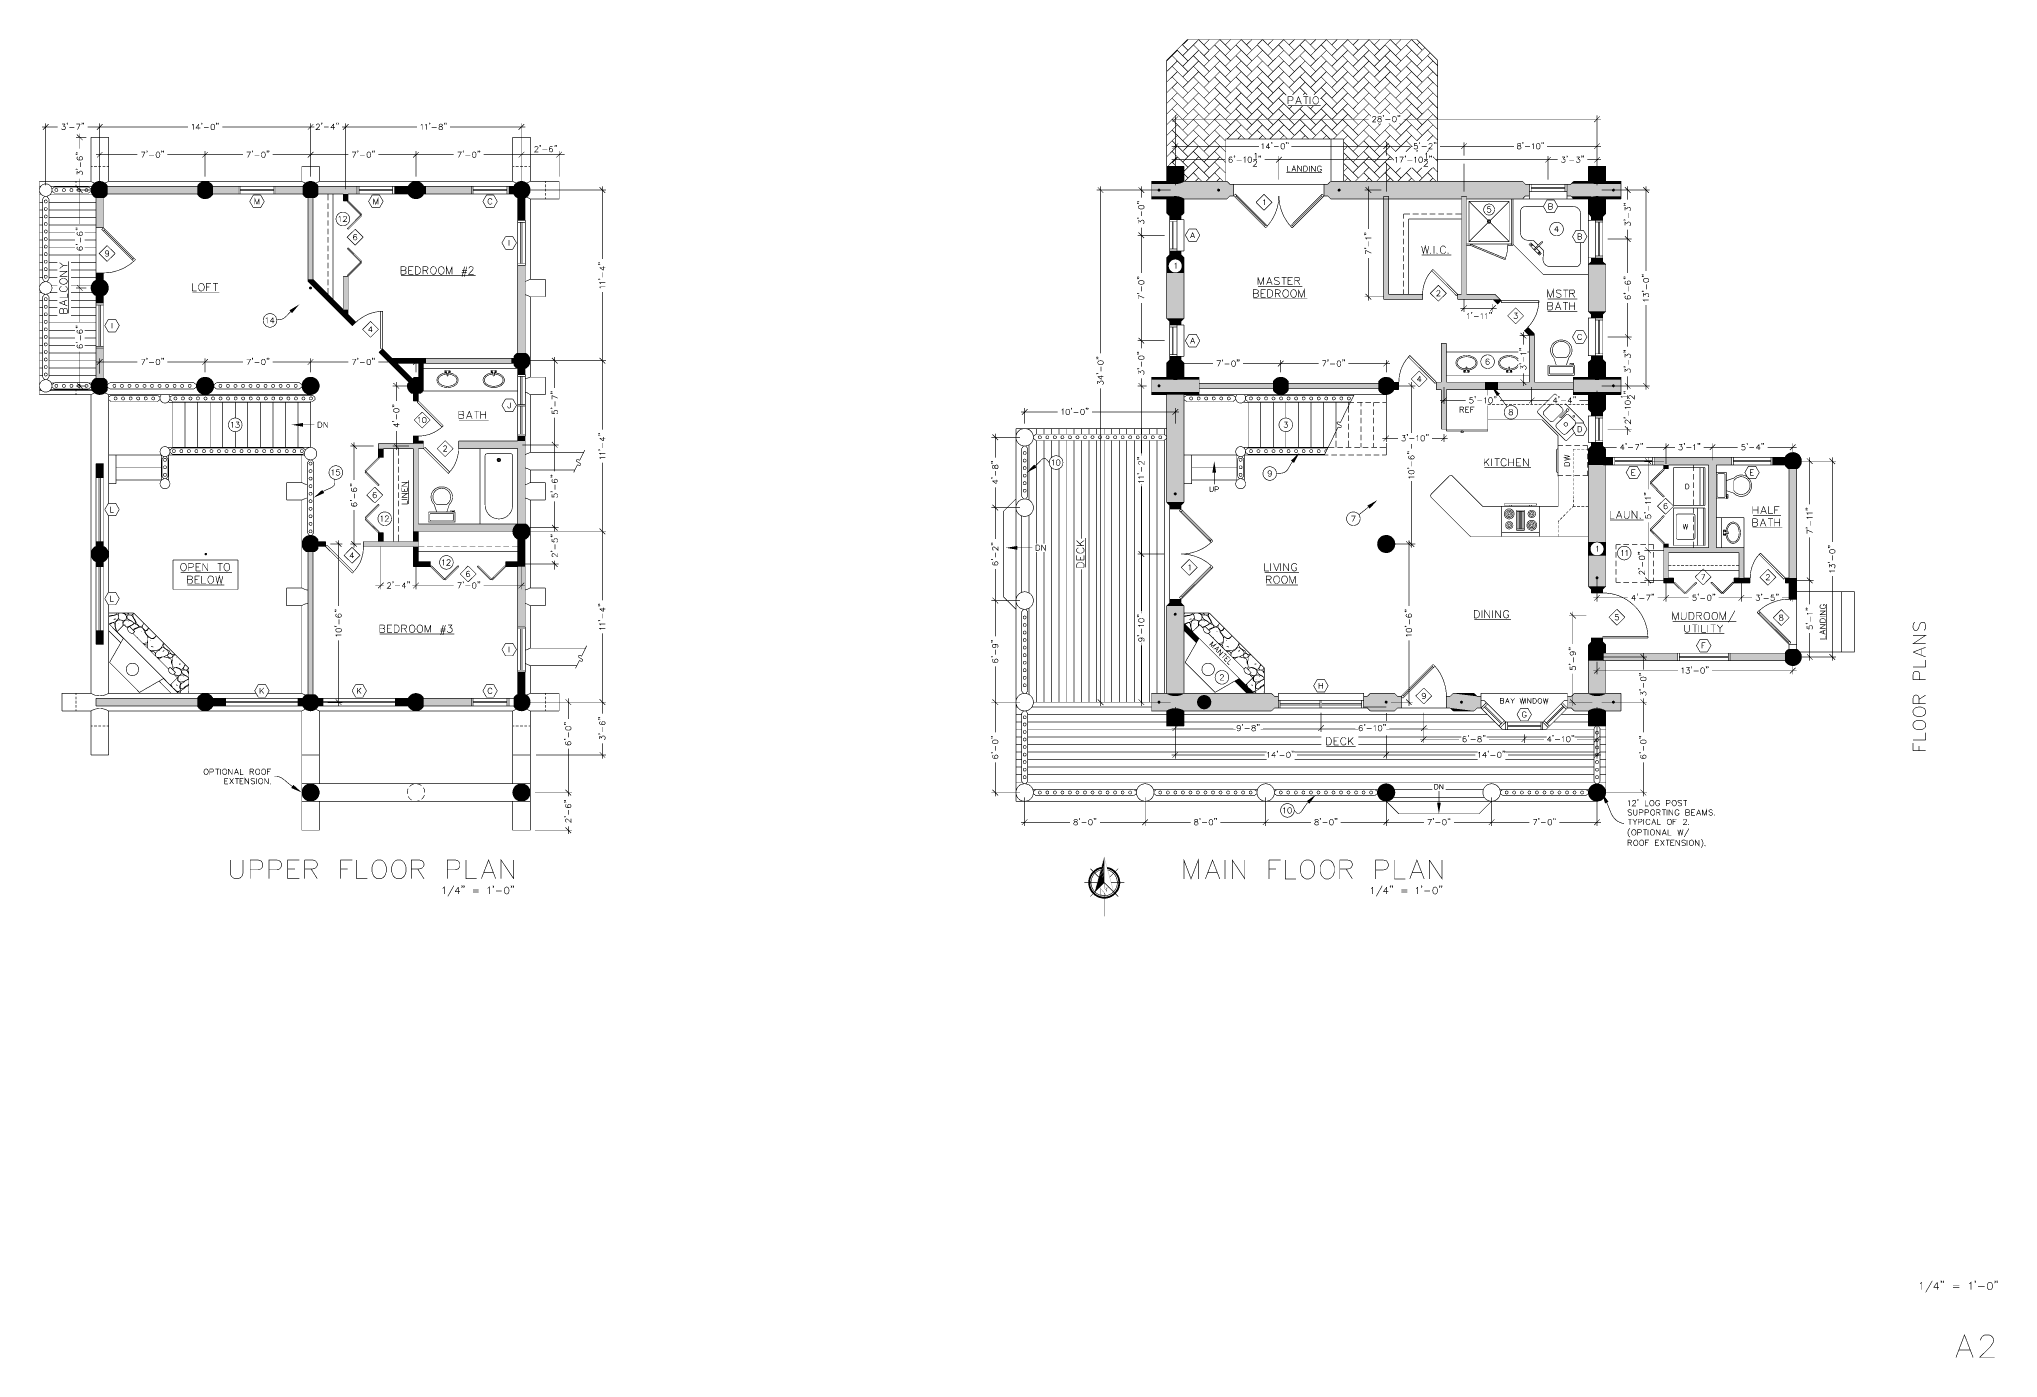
# Model space of a CAD drawing. Header units: millimetres. Extents: x 31 to 857, y 6 to 562.
import ezdxf

# ---------------------------------------------------------------- set-up
doc = ezdxf.new("R2010")
doc.units = ezdxf.units.MM
doc.layers.add('H', color=7, linetype='Continuous')
doc.layers.add('P', color=7, linetype='Continuous')

msp = doc.modelspace()

# ---------------------------------------------------------------- hatches: boundary and pattern name
at = {"layer": 'H', "linetype": 'Continuous'}
for points in [[(506.007, 502.038), (506.007, 508.388), (509.693, 502.038), (506.007, 502.038)], [(509.693, 502.038), (506.007, 508.388), (509.693, 508.388), (509.693, 502.038)], [(509.182, 505.09), (509.182, 505.372), (509.235, 505.46), (509.182, 505.09)], [(509.235, 505.001), (509.182, 505.09), (509.235, 505.46), (509.235, 505.001)], [(509.235, 505.001), (509.235, 505.46), (509.27, 505.548), (509.235, 505.001)], [(509.27, 504.913), (509.235, 505.001), (509.27, 505.548), (509.27, 504.913)], [(509.27, 504.913), (509.27, 505.548), (509.358, 505.636), (509.27, 504.913)], [(509.358, 504.825), (509.27, 504.913), (509.358, 505.636), (509.358, 504.825)], [(509.358, 504.825), (509.358, 505.636), (509.446, 505.672), (509.358, 504.825)], [(509.446, 504.79), (509.358, 504.825), (509.446, 505.672), (509.446, 504.79)], [(509.446, 504.79), (509.446, 505.672), (509.517, 505.707), (509.446, 504.79)], [(509.517, 504.737), (509.446, 504.79), (509.517, 505.707), (509.517, 504.737)], [(509.517, 504.737), (509.517, 505.707), (509.605, 505.76), (509.517, 504.737)], [(509.605, 504.702), (509.517, 504.737), (509.605, 505.76), (509.605, 504.702)], [(509.605, 504.702), (509.605, 505.76), (509.693, 505.76), (509.605, 504.702)], [(509.605, 504.702), (509.693, 505.76), (509.693, 504.702), (509.605, 504.702)], [(509.693, 502.038), (509.693, 508.388), (513.415, 502.038), (509.693, 502.038)], [(513.415, 502.038), (509.693, 508.388), (513.415, 508.388), (513.415, 502.038)], [(509.693, 504.702), (509.693, 505.76), (509.817, 505.76), (509.693, 504.702)], [(509.693, 504.702), (509.817, 505.76), (509.817, 504.702), (509.693, 504.702)], [(509.817, 504.702), (509.817, 505.76), (509.905, 505.707), (509.817, 504.702)], [(509.817, 504.702), (509.905, 505.707), (509.905, 504.737), (509.817, 504.702)], [(509.905, 504.737), (509.905, 505.707), (509.993, 505.672), (509.905, 504.737)], [(509.905, 504.737), (509.993, 505.672), (509.993, 504.79), (509.905, 504.737)], [(509.993, 504.79), (509.993, 505.672), (510.081, 505.583), (509.993, 504.79)], [(509.993, 504.79), (510.081, 505.583), (510.081, 504.825), (509.993, 504.79)], [(510.081, 504.825), (510.081, 505.583), (510.152, 505.513), (510.081, 504.825)], [(510.081, 504.825), (510.152, 505.513), (510.152, 504.913), (510.081, 504.825)], [(510.152, 504.913), (510.152, 505.513), (510.205, 505.425), (510.152, 504.913)], [(510.152, 504.913), (510.205, 505.425), (510.205, 505.001), (510.152, 504.913)], [(510.205, 505.001), (510.205, 505.425), (510.24, 505.337), (510.205, 505.001)], [(510.205, 505.001), (510.24, 505.337), (510.24, 505.125), (510.205, 505.001)], [(683.86, 502.038), (683.86, 508.388), (691.268, 502.038), (683.86, 502.038)], [(691.268, 502.038), (683.86, 508.388), (691.268, 508.388), (691.268, 502.038)], [(687.07, 505.001), (687.035, 505.337), (687.07, 505.425), (687.07, 505.001)], [(687.07, 505.001), (687.035, 505.125), (687.035, 505.337), (687.07, 505.001)], [(687.105, 504.913), (687.07, 505.425), (687.105, 505.513), (687.105, 504.913)], [(687.105, 504.913), (687.07, 505.001), (687.07, 505.425), (687.105, 504.913)], [(687.158, 504.825), (687.105, 505.513), (687.158, 505.583), (687.158, 504.825)], [(687.158, 504.825), (687.105, 504.913), (687.105, 505.513), (687.158, 504.825)], [(687.246, 504.79), (687.158, 505.583), (687.246, 505.672), (687.246, 504.79)], [(687.246, 504.79), (687.158, 504.825), (687.158, 505.583), (687.246, 504.79)], [(687.317, 504.737), (687.246, 505.672), (687.317, 505.707), (687.317, 504.737)], [(687.317, 504.737), (687.246, 504.79), (687.246, 505.672), (687.317, 504.737)], [(687.458, 504.702), (687.317, 505.707), (687.458, 505.76), (687.458, 504.702)], [(687.458, 504.702), (687.317, 504.737), (687.317, 505.707), (687.458, 504.702)], [(687.529, 504.702), (687.458, 505.76), (687.529, 505.76), (687.529, 504.702)], [(687.458, 504.702), (687.458, 505.76), (687.529, 504.702), (687.458, 504.702)], [(687.617, 504.702), (687.529, 505.76), (687.617, 505.76), (687.617, 504.702)], [(687.529, 504.702), (687.529, 505.76), (687.617, 504.702), (687.529, 504.702)], [(687.74, 504.737), (687.617, 505.76), (687.74, 505.707), (687.74, 504.737)], [(687.617, 504.702), (687.617, 505.76), (687.74, 504.737), (687.617, 504.702)], [(687.828, 504.79), (687.74, 505.707), (687.828, 505.672), (687.828, 504.79)], [(687.74, 504.737), (687.74, 505.707), (687.828, 504.79), (687.74, 504.737)], [(687.881, 504.825), (687.828, 505.672), (687.881, 505.636), (687.881, 504.825)], [(687.828, 504.79), (687.828, 505.672), (687.881, 504.825), (687.828, 504.79)], [(687.952, 504.913), (687.881, 505.636), (687.952, 505.548), (687.952, 504.913)], [(687.881, 504.825), (687.881, 505.636), (687.952, 504.913), (687.881, 504.825)], [(688.005, 505.001), (687.952, 505.548), (688.005, 505.46), (688.005, 505.001)], [(687.952, 504.913), (687.952, 505.548), (688.005, 505.001), (687.952, 504.913)], [(688.04, 505.09), (688.005, 505.46), (688.04, 505.372), (688.04, 505.09)], [(688.005, 505.001), (688.005, 505.46), (688.04, 505.09), (688.005, 505.001)], [(688.093, 505.16), (688.04, 505.372), (688.093, 505.248), (688.093, 505.16)], [(688.04, 505.09), (688.04, 505.372), (688.093, 505.16), (688.04, 505.09)], [(52.493, 498.775), (52.67, 499.445), (59.355, 498.775), (52.493, 498.775)], [(52.493, 498.052), (52.493, 498.775), (59.355, 498.052), (52.493, 498.052)], [(59.355, 498.052), (52.493, 498.775), (59.355, 498.775), (59.355, 498.052)], [(52.617, 497.381), (52.493, 498.052), (59.355, 497.381), (52.617, 497.381)], [(59.355, 497.381), (52.493, 498.052), (59.355, 498.052), (59.355, 497.381)], [(52.828, 496.693), (52.617, 497.381), (59.355, 496.693), (52.828, 496.693)], [(59.355, 496.693), (52.617, 497.381), (59.355, 497.381), (59.355, 496.693)], [(52.67, 499.445), (52.917, 500.133), (59.355, 499.445), (52.67, 499.445)], [(59.355, 498.775), (52.67, 499.445), (59.355, 499.445), (59.355, 498.775)], [(53.04, 496.447), (52.828, 496.693), (59.355, 496.447), (53.04, 496.447)], [(59.355, 496.447), (52.828, 496.693), (59.355, 496.693), (59.355, 496.447)], [(52.917, 500.133), (53.005, 500.257), (59.355, 500.133), (52.917, 500.133)], [(59.355, 499.445), (52.917, 500.133), (59.355, 500.133), (59.355, 499.445)], [(53.005, 500.257), (53.34, 500.68), (59.355, 500.257), (53.005, 500.257)], [(59.355, 500.133), (53.005, 500.257), (59.355, 500.257), (59.355, 500.133)], [(53.217, 496.111), (53.04, 496.447), (59.143, 496.111), (53.217, 496.111)], [(59.143, 496.111), (53.04, 496.447), (59.355, 496.447), (59.143, 496.111)], [(53.375, 495.935), (53.217, 496.111), (59.02, 495.935), (53.375, 495.935)], [(59.02, 495.935), (53.217, 496.111), (59.143, 496.111), (59.02, 495.935)], [(53.34, 500.68), (53.428, 500.803), (59.02, 500.68), (53.34, 500.68)], [(59.355, 500.257), (53.34, 500.68), (59.02, 500.68), (59.355, 500.257)], [(53.728, 495.6), (53.375, 495.935), (58.632, 495.6), (53.728, 495.6)], [(58.632, 495.6), (53.375, 495.935), (59.02, 495.935), (58.632, 495.6)], [(53.428, 500.803), (53.799, 501.191), (58.932, 500.803), (53.428, 500.803)], [(59.02, 500.68), (53.428, 500.803), (58.932, 500.803), (59.02, 500.68)], [(53.799, 495.512), (53.728, 495.6), (58.596, 495.512), (53.799, 495.512)], [(58.596, 495.512), (53.728, 495.6), (58.632, 495.6), (58.596, 495.512)], [(53.799, 501.191), (53.975, 501.315), (58.508, 501.191), (53.799, 501.191)], [(58.932, 500.803), (53.799, 501.191), (58.508, 501.191), (58.932, 500.803)], [(53.975, 501.315), (54.398, 501.615), (58.42, 501.315), (53.975, 501.315)], [(58.508, 501.191), (53.975, 501.315), (58.42, 501.315), (58.508, 501.191)], [(54.398, 501.615), (54.575, 501.65), (57.908, 501.615), (54.398, 501.615)], [(58.42, 501.315), (54.398, 501.615), (57.908, 501.615), (58.42, 501.315)], [(54.575, 501.65), (55.069, 501.862), (57.82, 501.65), (54.575, 501.65)], [(57.908, 501.615), (54.575, 501.65), (57.82, 501.65), (57.908, 501.615)], [(55.069, 501.862), (55.245, 501.915), (57.273, 501.862), (55.069, 501.862)], [(57.82, 501.65), (55.069, 501.862), (57.273, 501.862), (57.82, 501.65)], [(55.245, 501.915), (55.757, 502.038), (57.15, 501.915), (55.245, 501.915)], [(57.273, 501.862), (55.245, 501.915), (57.15, 501.915), (57.273, 501.862)], [(57.15, 501.915), (55.757, 502.038), (56.55, 502.038), (57.15, 501.915)], [(59.355, 496.746), (59.355, 499.921), (97.455, 496.746), (59.355, 496.746)], [(97.455, 496.746), (59.355, 499.921), (97.455, 499.921), (97.455, 496.746)], [(97.455, 500.257), (97.878, 500.803), (103.805, 500.257), (97.455, 500.257)], [(97.455, 496.447), (97.455, 500.257), (103.805, 496.447), (97.455, 496.447)], [(103.805, 496.447), (97.455, 500.257), (103.805, 500.257), (103.805, 496.447)], [(97.878, 495.9), (97.455, 496.447), (103.382, 495.9), (97.878, 495.9)], [(103.382, 495.9), (97.455, 496.447), (103.805, 496.447), (103.382, 495.9)], [(97.878, 500.803), (98.39, 501.28), (103.382, 500.803), (97.878, 500.803)], [(103.805, 500.257), (97.878, 500.803), (103.382, 500.803), (103.805, 500.257)], [(98.39, 495.388), (97.878, 495.9), (102.905, 495.388), (98.39, 495.388)], [(102.905, 495.388), (97.878, 495.9), (103.382, 495.9), (102.905, 495.388)], [(98.39, 501.28), (98.972, 501.65), (102.905, 501.28), (98.39, 501.28)], [(103.382, 500.803), (98.39, 501.28), (102.905, 501.28), (103.382, 500.803)], [(98.972, 501.65), (99.607, 501.915), (102.323, 501.65), (98.972, 501.65)], [(102.905, 501.28), (98.972, 501.65), (102.323, 501.65), (102.905, 501.28)], [(99.607, 501.915), (100.277, 502.038), (101.635, 501.915), (99.607, 501.915)], [(102.323, 501.65), (99.607, 501.915), (101.635, 501.915), (102.323, 501.65)], [(101.635, 501.915), (100.277, 502.038), (100.965, 502.038), (101.635, 501.915)], [(103.805, 496.746), (103.805, 499.921), (114.547, 496.746), (103.805, 496.746)], [(114.547, 496.746), (103.805, 499.921), (114.547, 499.921), (114.547, 496.746)], [(130.422, 496.746), (130.422, 499.921), (141.905, 496.746), (130.422, 496.746)], [(141.905, 496.746), (130.422, 499.921), (141.905, 499.921), (141.905, 496.746)], [(141.905, 500.257), (142.328, 500.803), (148.255, 500.257), (141.905, 500.257)], [(141.905, 496.447), (141.905, 500.257), (148.255, 496.447), (141.905, 496.447)], [(148.255, 496.447), (141.905, 500.257), (148.255, 500.257), (148.255, 496.447)], [(142.275, 495.935), (141.905, 496.447), (147.902, 495.935), (142.275, 495.935)], [(147.902, 495.935), (141.905, 496.447), (148.255, 496.447), (147.902, 495.935)], [(142.699, 495.512), (142.275, 495.935), (147.496, 495.512), (142.699, 495.512)], [(147.496, 495.512), (142.275, 495.935), (147.902, 495.935), (147.496, 495.512)], [(142.328, 500.803), (142.84, 501.28), (147.867, 500.803), (142.328, 500.803)], [(148.255, 500.257), (142.328, 500.803), (147.867, 500.803), (148.255, 500.257)], [(142.84, 501.28), (143.422, 501.65), (147.355, 501.28), (142.84, 501.28)], [(147.867, 500.803), (142.84, 501.28), (147.355, 501.28), (147.867, 500.803)], [(143.422, 501.65), (144.057, 501.915), (146.773, 501.65), (143.422, 501.65)], [(147.355, 501.28), (143.422, 501.65), (146.773, 501.65), (147.355, 501.28)], [(144.057, 501.915), (144.727, 502.038), (146.138, 501.915), (144.057, 501.915)], [(146.773, 501.65), (144.057, 501.915), (146.138, 501.915), (146.773, 501.65)], [(146.138, 501.915), (144.727, 502.038), (145.415, 502.038), (146.138, 501.915)], [(148.255, 496.746), (148.255, 499.921), (164.677, 496.746), (148.255, 496.746)], [(164.677, 496.746), (148.255, 499.921), (164.677, 499.921), (164.677, 496.746)], [(158.838, 493.783), (158.838, 496.746), (160.955, 493.783), (158.838, 493.783)], [(160.955, 493.783), (158.838, 496.746), (160.955, 496.746), (160.955, 493.783)], [(180.552, 496.746), (180.552, 499.921), (186.355, 496.746), (180.552, 496.746)], [(186.355, 496.746), (180.552, 499.921), (186.355, 499.921), (186.355, 496.746)], [(186.355, 500.257), (186.778, 500.803), (192.705, 500.257), (186.355, 500.257)], [(186.355, 496.447), (186.355, 500.257), (192.705, 496.447), (186.355, 496.447)], [(192.705, 496.447), (186.355, 500.257), (192.705, 500.257), (192.705, 496.447)], [(186.778, 495.9), (186.355, 496.447), (192.317, 495.9), (186.778, 495.9)], [(192.317, 495.9), (186.355, 496.447), (192.705, 496.447), (192.317, 495.9)], [(186.778, 500.803), (187.29, 501.28), (192.317, 500.803), (186.778, 500.803)], [(192.705, 500.257), (186.778, 500.803), (192.317, 500.803), (192.705, 500.257)], [(187.29, 495.388), (186.778, 495.9), (191.805, 495.388), (187.29, 495.388)], [(191.805, 495.388), (186.778, 495.9), (192.317, 495.9), (191.805, 495.388)], [(187.29, 501.28), (187.872, 501.65), (191.805, 501.28), (187.29, 501.28)], [(192.317, 500.803), (187.29, 501.28), (191.805, 501.28), (192.317, 500.803)], [(187.872, 501.65), (188.507, 501.915), (191.223, 501.65), (187.872, 501.65)], [(191.805, 501.28), (187.872, 501.65), (191.223, 501.65), (191.805, 501.28)], [(188.507, 501.915), (189.177, 502.038), (190.588, 501.915), (188.507, 501.915)], [(191.223, 501.65), (188.507, 501.915), (190.588, 501.915), (191.223, 501.65)], [(190.588, 501.915), (189.177, 502.038), (189.9, 502.038), (190.588, 501.915)], [(192.705, 496.746), (192.705, 499.921), (193.763, 496.746), (192.705, 496.746)], [(193.763, 496.746), (192.705, 499.921), (193.763, 499.921), (193.763, 496.746)], [(193.763, 496.746), (193.763, 499.921), (212.848, 496.746), (193.763, 496.746)], [(212.848, 496.746), (193.763, 499.921), (212.848, 499.921), (212.848, 496.746)], [(228.723, 496.746), (228.723, 499.921), (229.782, 496.746), (228.723, 496.746)], [(229.782, 496.746), (228.723, 499.921), (229.782, 499.921), (229.782, 496.746)], [(229.782, 496.746), (229.782, 499.921), (230.84, 496.746), (229.782, 496.746)], [(230.84, 496.746), (229.782, 499.921), (230.84, 499.921), (230.84, 496.746)], [(230.84, 500.257), (231.14, 500.68), (237.155, 500.257), (230.84, 500.257)], [(230.84, 500.133), (230.84, 500.257), (237.243, 500.133), (230.84, 500.133)], [(237.243, 500.133), (230.84, 500.257), (237.155, 500.257), (237.243, 500.133)], [(230.84, 499.445), (230.84, 500.133), (237.525, 499.445), (230.84, 499.445)], [(237.525, 499.445), (230.84, 500.133), (237.243, 500.133), (237.525, 499.445)], [(230.84, 498.775), (230.84, 499.445), (237.649, 498.775), (230.84, 498.775)], [(237.649, 498.775), (230.84, 499.445), (237.525, 499.445), (237.649, 498.775)], [(230.84, 498.052), (230.84, 498.775), (237.702, 498.052), (230.84, 498.052)], [(237.702, 498.052), (230.84, 498.775), (237.649, 498.775), (237.702, 498.052)], [(230.84, 497.381), (230.84, 498.052), (237.578, 497.381), (230.84, 497.381)], [(237.578, 497.381), (230.84, 498.052), (237.702, 498.052), (237.578, 497.381)], [(230.84, 496.693), (230.84, 497.381), (237.314, 496.693), (230.84, 496.693)], [(237.314, 496.693), (230.84, 497.381), (237.578, 497.381), (237.314, 496.693)], [(230.84, 496.447), (230.84, 496.693), (237.155, 496.447), (230.84, 496.447)], [(237.155, 496.447), (230.84, 496.693), (237.314, 496.693), (237.155, 496.447)], [(231.052, 496.111), (230.84, 496.447), (236.943, 496.111), (231.052, 496.111)], [(236.943, 496.111), (230.84, 496.447), (237.155, 496.447), (236.943, 496.111)], [(231.175, 495.935), (231.052, 496.111), (236.802, 495.935), (231.175, 495.935)], [(236.802, 495.935), (231.052, 496.111), (236.943, 496.111), (236.802, 495.935)], [(231.14, 500.68), (231.228, 500.803), (236.855, 500.68), (231.14, 500.68)], [(237.155, 500.257), (231.14, 500.68), (236.855, 500.68), (237.155, 500.257)], [(231.51, 495.6), (231.175, 495.935), (236.467, 495.6), (231.51, 495.6)], [(236.467, 495.6), (231.175, 495.935), (236.802, 495.935), (236.467, 495.6)], [(231.228, 500.803), (231.652, 501.191), (236.732, 500.803), (231.228, 500.803)], [(236.855, 500.68), (231.228, 500.803), (236.732, 500.803), (236.855, 500.68)], [(231.599, 495.512), (231.51, 495.6), (236.396, 495.512), (231.599, 495.512)], [(236.396, 495.512), (231.51, 495.6), (236.467, 495.6), (236.396, 495.512)], [(231.652, 501.191), (231.775, 501.315), (236.343, 501.191), (231.652, 501.191)], [(236.732, 500.803), (231.652, 501.191), (236.343, 501.191), (236.732, 500.803)], [(231.775, 501.315), (232.234, 501.615), (236.22, 501.315), (231.775, 501.315)], [(236.343, 501.191), (231.775, 501.315), (236.22, 501.315), (236.343, 501.191)], [(232.234, 501.615), (232.357, 501.65), (235.744, 501.615), (232.234, 501.615)], [(236.22, 501.315), (232.234, 501.615), (235.744, 501.615), (236.22, 501.315)], [(232.357, 501.65), (232.922, 501.862), (235.585, 501.65), (232.357, 501.65)], [(235.744, 501.615), (232.357, 501.65), (235.585, 501.65), (235.744, 501.615)], [(232.922, 501.862), (233.045, 501.915), (235.126, 501.862), (232.922, 501.862)], [(235.585, 501.65), (232.922, 501.862), (235.126, 501.862), (235.585, 501.65)], [(233.045, 501.915), (233.627, 502.038), (234.915, 501.915), (233.045, 501.915)], [(235.126, 501.862), (233.045, 501.915), (234.915, 501.915), (235.126, 501.862)], [(234.915, 501.915), (233.627, 502.038), (234.438, 502.038), (234.915, 501.915)], [(499.657, 501.562), (499.657, 502.038), (506.853, 501.562), (499.657, 501.562)], [(506.853, 501.562), (499.657, 502.038), (506.007, 502.038), (506.853, 501.562)], [(499.657, 501.227), (499.657, 501.562), (507.788, 501.227), (499.657, 501.227)], [(507.788, 501.227), (499.657, 501.562), (506.853, 501.562), (507.788, 501.227)], [(499.657, 501.05), (499.657, 501.227), (508.723, 501.05), (499.657, 501.05)], [(508.723, 501.05), (499.657, 501.227), (507.788, 501.227), (508.723, 501.05)], [(499.657, 500.98), (499.657, 501.05), (509.693, 500.98), (499.657, 500.98)], [(509.693, 500.98), (499.657, 501.05), (508.723, 501.05), (509.693, 500.98)], [(499.657, 500.803), (499.657, 500.98), (532.73, 500.803), (499.657, 500.803)], [(532.73, 500.803), (499.657, 500.98), (532.553, 500.98), (532.73, 500.803)], [(499.657, 495.9), (499.657, 500.803), (534.335, 495.9), (499.657, 495.9)], [(534.335, 495.9), (499.657, 500.803), (534.335, 500.803), (534.335, 495.9)], [(499.657, 495.723), (499.657, 495.9), (532.553, 495.723), (499.657, 495.723)], [(532.553, 495.723), (499.657, 495.9), (532.73, 495.9), (532.553, 495.723)], [(499.657, 495.635), (499.657, 495.723), (508.723, 495.635), (499.657, 495.635)], [(508.723, 495.635), (499.657, 495.723), (509.693, 495.723), (508.723, 495.635)], [(499.657, 495.423), (499.657, 495.635), (507.788, 495.423), (499.657, 495.423)], [(507.788, 495.423), (499.657, 495.635), (508.723, 495.635), (507.788, 495.423)], [(502.285, 498.352), (502.32, 498.44), (503.343, 498.44), (502.285, 498.352)], [(502.285, 498.352), (503.343, 498.44), (503.343, 498.352), (502.285, 498.352)], [(502.32, 498.228), (502.285, 498.352), (503.343, 498.352), (502.32, 498.228)], [(502.32, 498.51), (502.373, 498.598), (503.308, 498.598), (502.32, 498.51)], [(502.32, 498.51), (503.308, 498.598), (503.343, 498.51), (502.32, 498.51)], [(502.32, 498.44), (502.32, 498.51), (503.343, 498.51), (502.32, 498.44)], [(502.32, 498.44), (503.343, 498.51), (503.343, 498.44), (502.32, 498.44)], [(502.32, 498.228), (503.343, 498.352), (503.343, 498.228), (502.32, 498.228)], [(502.32, 498.14), (502.32, 498.228), (503.343, 498.228), (502.32, 498.14)], [(502.32, 498.14), (503.343, 498.228), (503.308, 498.14), (502.32, 498.14)], [(502.373, 498.052), (502.32, 498.14), (503.308, 498.14), (502.373, 498.052)], [(502.373, 498.598), (502.461, 498.687), (503.22, 498.687), (502.373, 498.598)], [(502.373, 498.598), (503.22, 498.687), (503.308, 498.598), (502.373, 498.598)], [(502.373, 498.052), (503.308, 498.14), (503.255, 498.052), (502.373, 498.052)], [(502.461, 497.963), (502.373, 498.052), (503.255, 498.052), (502.461, 497.963)], [(502.461, 498.687), (502.497, 498.775), (503.132, 498.775), (502.461, 498.687)], [(502.461, 498.687), (503.132, 498.775), (503.22, 498.687), (502.461, 498.687)], [(502.461, 497.963), (503.255, 498.052), (503.22, 497.963), (502.461, 497.963)], [(502.532, 497.875), (502.461, 497.963), (503.22, 497.963), (502.532, 497.875)], [(502.497, 498.775), (502.585, 498.81), (503.043, 498.81), (502.497, 498.775)], [(502.497, 498.775), (503.043, 498.81), (503.132, 498.775), (502.497, 498.775)], [(502.532, 497.875), (503.22, 497.963), (503.132, 497.875), (502.532, 497.875)], [(502.62, 497.84), (502.532, 497.875), (503.132, 497.875), (502.62, 497.84)], [(502.585, 498.81), (502.673, 498.863), (502.955, 498.863), (502.585, 498.81)], [(502.585, 498.81), (502.955, 498.863), (503.043, 498.81), (502.585, 498.81)], [(502.62, 497.84), (503.132, 497.875), (503.043, 497.84), (502.62, 497.84)], [(502.832, 497.805), (502.708, 497.84), (502.92, 497.84), (502.832, 497.805)], [(506.853, 501.562), (506.007, 502.038), (509.693, 501.562), (506.853, 501.562)], [(509.693, 501.562), (506.007, 502.038), (509.693, 502.038), (509.693, 501.562)], [(507.788, 501.227), (506.853, 501.562), (509.693, 501.227), (507.788, 501.227)], [(509.693, 501.227), (506.853, 501.562), (509.693, 501.562), (509.693, 501.227)], [(508.723, 501.05), (507.788, 501.227), (509.693, 501.05), (508.723, 501.05)], [(509.693, 501.05), (507.788, 501.227), (509.693, 501.227), (509.693, 501.05)], [(507.788, 495.423), (508.723, 495.635), (511.634, 495.423), (507.788, 495.423)], [(509.693, 500.98), (508.723, 501.05), (509.693, 501.05), (509.693, 500.98)], [(508.723, 495.635), (509.693, 495.723), (510.663, 495.635), (508.723, 495.635)], [(511.634, 495.423), (508.723, 495.635), (510.663, 495.635), (511.634, 495.423)], [(509.693, 501.562), (509.693, 502.038), (512.568, 501.562), (509.693, 501.562)], [(512.568, 501.562), (509.693, 502.038), (513.415, 502.038), (512.568, 501.562)], [(509.693, 501.227), (509.693, 501.562), (511.634, 501.227), (509.693, 501.227)], [(511.634, 501.227), (509.693, 501.562), (512.568, 501.562), (511.634, 501.227)], [(509.693, 501.05), (509.693, 501.227), (510.663, 501.05), (509.693, 501.05)], [(510.663, 501.05), (509.693, 501.227), (511.634, 501.227), (510.663, 501.05)], [(509.693, 500.98), (510.663, 501.05), (532.553, 500.98), (509.693, 500.98)], [(509.693, 500.98), (509.693, 501.05), (510.663, 501.05), (509.693, 500.98)], [(510.663, 495.635), (509.693, 495.723), (532.465, 495.635), (510.663, 495.635)], [(532.465, 495.635), (509.693, 495.723), (532.553, 495.723), (532.465, 495.635)], [(510.663, 501.05), (511.634, 501.227), (532.465, 501.05), (510.663, 501.05)], [(532.553, 500.98), (510.663, 501.05), (532.465, 501.05), (532.553, 500.98)], [(511.634, 495.423), (510.663, 495.635), (532.253, 495.423), (511.634, 495.423)], [(532.253, 495.423), (510.663, 495.635), (532.465, 495.635), (532.253, 495.423)], [(511.634, 501.227), (512.568, 501.562), (532.253, 501.227), (511.634, 501.227)], [(532.465, 501.05), (511.634, 501.227), (532.253, 501.227), (532.465, 501.05)], [(512.568, 501.562), (513.415, 502.038), (531.918, 501.562), (512.568, 501.562)], [(532.253, 501.227), (512.568, 501.562), (531.918, 501.562), (532.253, 501.227)], [(531.918, 501.562), (513.415, 502.038), (531.495, 502.038), (531.918, 501.562)], [(527.438, 498.44), (527.473, 498.51), (528.443, 498.51), (527.438, 498.44)], [(527.438, 498.44), (528.443, 498.51), (528.496, 498.44), (527.438, 498.44)], [(527.438, 498.352), (527.438, 498.44), (528.496, 498.44), (527.438, 498.352)], [(527.438, 498.352), (528.496, 498.44), (528.496, 498.352), (527.438, 498.352)], [(527.438, 498.228), (527.438, 498.352), (528.496, 498.352), (527.438, 498.228)], [(527.438, 498.228), (528.496, 498.352), (528.496, 498.228), (527.438, 498.228)], [(527.473, 498.14), (527.438, 498.228), (528.496, 498.228), (527.473, 498.14)], [(527.473, 498.51), (527.509, 498.598), (528.408, 498.598), (527.473, 498.51)], [(527.473, 498.51), (528.408, 498.598), (528.443, 498.51), (527.473, 498.51)], [(527.473, 498.14), (528.496, 498.228), (528.443, 498.14), (527.473, 498.14)], [(527.509, 498.052), (527.473, 498.14), (528.443, 498.14), (527.509, 498.052)], [(527.509, 498.598), (527.562, 498.687), (528.355, 498.687), (527.509, 498.598)], [(527.509, 498.598), (528.355, 498.687), (528.408, 498.598), (527.509, 498.598)], [(527.509, 498.052), (528.443, 498.14), (528.408, 498.052), (527.509, 498.052)], [(527.597, 497.963), (527.509, 498.052), (528.408, 498.052), (527.597, 497.963)], [(527.562, 498.687), (527.65, 498.775), (528.285, 498.775), (527.562, 498.687)], [(527.562, 498.687), (528.285, 498.775), (528.355, 498.687), (527.562, 498.687)], [(527.597, 497.963), (528.408, 498.052), (528.355, 497.963), (527.597, 497.963)], [(527.685, 497.875), (527.597, 497.963), (528.355, 497.963), (527.685, 497.875)], [(527.65, 498.775), (527.72, 498.81), (528.197, 498.81), (527.65, 498.775)], [(527.65, 498.775), (528.197, 498.81), (528.285, 498.775), (527.65, 498.775)], [(527.685, 497.875), (528.355, 497.963), (528.285, 497.875), (527.685, 497.875)], [(527.773, 497.84), (527.685, 497.875), (528.285, 497.875), (527.773, 497.84)], [(527.72, 498.81), (527.808, 498.863), (528.108, 498.863), (527.72, 498.81)], [(527.72, 498.81), (528.108, 498.863), (528.197, 498.81), (527.72, 498.81)], [(527.773, 497.84), (528.285, 497.875), (528.197, 497.84), (527.773, 497.84)], [(527.985, 497.805), (527.861, 497.84), (528.073, 497.84), (527.985, 497.805)], [(572.435, 495.9), (572.435, 500.803), (658.954, 495.9), (572.435, 495.9)], [(658.954, 495.9), (572.435, 500.803), (658.954, 500.803), (658.954, 495.9)], [(574.005, 500.803), (575.275, 502.038), (657.348, 500.803), (574.005, 500.803)], [(574.216, 495.723), (574.005, 495.9), (657.19, 495.723), (574.216, 495.723)], [(657.19, 495.723), (574.005, 495.9), (657.348, 495.9), (657.19, 495.723)], [(574.287, 495.635), (574.216, 495.723), (597.57, 495.635), (574.287, 495.635)], [(597.57, 495.635), (574.216, 495.723), (597.57, 495.723), (597.57, 495.635)], [(575.275, 494.63), (574.287, 495.635), (597.57, 494.63), (575.275, 494.63)], [(597.57, 494.63), (574.287, 495.635), (597.57, 495.635), (597.57, 494.63)], [(657.348, 500.803), (575.275, 502.038), (656.131, 502.038), (657.348, 500.803)], [(578.238, 498.352), (578.273, 498.44), (579.296, 498.352), (578.238, 498.352)], [(579.296, 498.228), (578.238, 498.352), (579.296, 498.352), (579.296, 498.228)], [(578.273, 498.228), (578.238, 498.352), (579.296, 498.228), (578.273, 498.228)], [(578.273, 498.51), (578.309, 498.598), (579.296, 498.51), (578.273, 498.51)], [(579.296, 498.44), (578.273, 498.51), (579.296, 498.51), (579.296, 498.44)], [(578.273, 498.44), (578.273, 498.51), (579.296, 498.44), (578.273, 498.44)], [(579.296, 498.352), (578.273, 498.44), (579.296, 498.44), (579.296, 498.352)], [(579.243, 498.14), (578.273, 498.228), (579.296, 498.228), (579.243, 498.14)], [(578.273, 498.14), (578.273, 498.228), (579.243, 498.14), (578.273, 498.14)], [(579.208, 498.052), (578.273, 498.14), (579.243, 498.14), (579.208, 498.052)], [(578.362, 498.052), (578.273, 498.14), (579.208, 498.052), (578.362, 498.052)], [(578.309, 498.598), (578.397, 498.687), (579.243, 498.598), (578.309, 498.598)], [(579.296, 498.51), (578.309, 498.598), (579.243, 498.598), (579.296, 498.51)], [(579.155, 497.963), (578.362, 498.052), (579.208, 498.052), (579.155, 497.963)], [(578.397, 497.963), (578.362, 498.052), (579.155, 497.963), (578.397, 497.963)], [(578.397, 498.687), (578.45, 498.775), (579.155, 498.687), (578.397, 498.687)], [(579.243, 498.598), (578.397, 498.687), (579.155, 498.687), (579.243, 498.598)], [(579.085, 497.875), (578.397, 497.963), (579.155, 497.963), (579.085, 497.875)], [(578.485, 497.875), (578.397, 497.963), (579.085, 497.875), (578.485, 497.875)], [(578.45, 498.775), (578.52, 498.81), (579.085, 498.775), (578.45, 498.775)], [(579.155, 498.687), (578.45, 498.775), (579.085, 498.775), (579.155, 498.687)], [(578.997, 497.84), (578.485, 497.875), (579.085, 497.875), (578.997, 497.84)], [(578.573, 497.84), (578.485, 497.875), (578.997, 497.84), (578.573, 497.84)], [(578.52, 498.81), (578.608, 498.863), (578.997, 498.81), (578.52, 498.81)], [(579.085, 498.775), (578.52, 498.81), (578.997, 498.81), (579.085, 498.775)], [(578.997, 498.81), (578.608, 498.863), (578.908, 498.863), (578.997, 498.81)], [(578.785, 497.805), (578.661, 497.84), (578.873, 497.84), (578.785, 497.805)], [(597.57, 454.413), (597.57, 495.723), (599.687, 454.413), (597.57, 454.413)], [(599.687, 454.413), (597.57, 495.723), (599.687, 495.723), (599.687, 454.413)], [(599.687, 495.688), (599.687, 495.723), (657.19, 495.688), (599.687, 495.688)], [(657.19, 495.688), (599.687, 495.723), (657.19, 495.723), (657.19, 495.688)], [(599.687, 494.63), (599.687, 495.688), (630.379, 494.63), (599.687, 494.63)], [(630.379, 494.63), (599.687, 495.688), (630.379, 495.688), (630.379, 494.63)], [(630.379, 454.413), (630.379, 495.688), (632.495, 454.413), (630.379, 454.413)], [(632.495, 454.413), (630.379, 495.688), (632.495, 495.688), (632.495, 454.413)], [(632.495, 494.63), (632.495, 495.688), (656.131, 494.63), (632.495, 494.63)], [(656.131, 494.63), (632.495, 495.688), (657.19, 495.688), (656.131, 494.63)], [(674.829, 495.9), (674.829, 500.803), (697.618, 495.9), (674.829, 495.9)], [(697.618, 495.9), (674.829, 500.803), (697.618, 500.803), (697.618, 495.9)], [(674.829, 495.9), (674.829, 500.803), (697.618, 495.9), (674.829, 495.9)], [(697.618, 495.9), (674.829, 500.803), (697.618, 500.803), (697.618, 495.9)], [(676.451, 500.803), (676.61, 500.98), (697.618, 500.803), (676.451, 500.803)], [(676.451, 500.803), (676.61, 500.98), (697.618, 500.803), (676.451, 500.803)], [(676.61, 495.723), (676.451, 495.9), (697.618, 495.723), (676.61, 495.723)], [(697.618, 495.723), (676.451, 495.9), (697.618, 495.9), (697.618, 495.723)], [(676.61, 495.723), (676.451, 495.9), (697.618, 495.723), (676.61, 495.723)], [(697.618, 495.723), (676.451, 495.9), (697.618, 495.9), (697.618, 495.723)], [(676.61, 500.98), (676.663, 501.05), (687.529, 500.98), (676.61, 500.98)], [(676.61, 500.98), (676.663, 501.05), (687.529, 500.98), (676.61, 500.98)], [(697.618, 500.803), (676.61, 500.98), (697.618, 500.98), (697.618, 500.803)], [(697.618, 500.803), (676.61, 500.98), (697.618, 500.98), (697.618, 500.803)], [(676.663, 495.635), (676.61, 495.723), (686.558, 495.635), (676.663, 495.635)], [(686.558, 495.635), (676.61, 495.723), (687.529, 495.723), (686.558, 495.635)], [(676.663, 495.635), (676.61, 495.723), (686.558, 495.635), (676.663, 495.635)], [(686.558, 495.635), (676.61, 495.723), (687.529, 495.723), (686.558, 495.635)], [(676.663, 501.05), (676.875, 501.227), (686.558, 501.05), (676.663, 501.05)], [(676.663, 501.05), (676.875, 501.227), (686.558, 501.05), (676.663, 501.05)], [(687.529, 500.98), (676.663, 501.05), (686.558, 501.05), (687.529, 500.98)], [(687.529, 500.98), (676.663, 501.05), (686.558, 501.05), (687.529, 500.98)], [(676.875, 495.423), (676.663, 495.635), (685.588, 495.423), (676.875, 495.423)], [(685.588, 495.423), (676.663, 495.635), (686.558, 495.635), (685.588, 495.423)], [(676.875, 495.423), (676.663, 495.635), (685.588, 495.423), (676.875, 495.423)], [(685.588, 495.423), (676.663, 495.635), (686.558, 495.635), (685.588, 495.423)], [(676.875, 501.227), (677.21, 501.562), (685.588, 501.227), (676.875, 501.227)], [(676.875, 501.227), (677.21, 501.562), (685.588, 501.227), (676.875, 501.227)], [(686.558, 501.05), (676.875, 501.227), (685.588, 501.227), (686.558, 501.05)], [(686.558, 501.05), (676.875, 501.227), (685.588, 501.227), (686.558, 501.05)], [(677.21, 501.562), (677.668, 502.038), (684.706, 501.562), (677.21, 501.562)], [(677.21, 501.562), (677.668, 502.038), (684.706, 501.562), (677.21, 501.562)], [(685.588, 501.227), (677.21, 501.562), (684.706, 501.562), (685.588, 501.227)], [(685.588, 501.227), (677.21, 501.562), (684.706, 501.562), (685.588, 501.227)], [(684.706, 501.562), (677.668, 502.038), (683.86, 502.038), (684.706, 501.562)], [(684.706, 501.562), (677.668, 502.038), (683.86, 502.038), (684.706, 501.562)], [(684.706, 501.562), (683.86, 502.038), (690.368, 501.562), (684.706, 501.562)], [(690.368, 501.562), (683.86, 502.038), (691.268, 502.038), (690.368, 501.562)], [(685.588, 501.227), (684.706, 501.562), (689.487, 501.227), (685.588, 501.227)], [(689.487, 501.227), (684.706, 501.562), (690.368, 501.562), (689.487, 501.227)], [(686.558, 501.05), (685.588, 501.227), (688.516, 501.05), (686.558, 501.05)], [(688.516, 501.05), (685.588, 501.227), (689.487, 501.227), (688.516, 501.05)], [(685.588, 495.423), (686.558, 495.635), (689.487, 495.423), (685.588, 495.423)], [(687.529, 500.98), (686.558, 501.05), (688.516, 501.05), (687.529, 500.98)], [(686.558, 495.635), (687.529, 495.723), (688.516, 495.635), (686.558, 495.635)], [(689.487, 495.423), (686.558, 495.635), (688.516, 495.635), (689.487, 495.423)], [(687.529, 500.98), (688.516, 501.05), (697.618, 500.98), (687.529, 500.98)], [(687.529, 500.98), (688.516, 501.05), (697.618, 500.98), (687.529, 500.98)], [(688.516, 495.635), (687.529, 495.723), (697.618, 495.635), (688.516, 495.635)], [(697.618, 495.635), (687.529, 495.723), (697.618, 495.723), (697.618, 495.635)], [(688.516, 495.635), (687.529, 495.723), (697.618, 495.635), (688.516, 495.635)], [(697.618, 495.635), (687.529, 495.723), (697.618, 495.723), (697.618, 495.635)], [(688.516, 501.05), (689.487, 501.227), (697.618, 501.05), (688.516, 501.05)], [(688.516, 501.05), (689.487, 501.227), (697.618, 501.05), (688.516, 501.05)], [(697.618, 500.98), (688.516, 501.05), (697.618, 501.05), (697.618, 500.98)], [(697.618, 500.98), (688.516, 501.05), (697.618, 501.05), (697.618, 500.98)], [(689.487, 495.423), (688.516, 495.635), (697.618, 495.423), (689.487, 495.423)], [(697.618, 495.423), (688.516, 495.635), (697.618, 495.635), (697.618, 495.423)], [(689.487, 495.423), (688.516, 495.635), (697.618, 495.423), (689.487, 495.423)], [(697.618, 495.423), (688.516, 495.635), (697.618, 495.635), (697.618, 495.423)], [(689.487, 501.227), (690.368, 501.562), (697.618, 501.227), (689.487, 501.227)], [(689.487, 501.227), (690.368, 501.562), (697.618, 501.227), (689.487, 501.227)], [(697.618, 501.05), (689.487, 501.227), (697.618, 501.227), (697.618, 501.05)], [(697.618, 501.05), (689.487, 501.227), (697.618, 501.227), (697.618, 501.05)], [(690.368, 501.562), (691.268, 502.038), (697.618, 501.562), (690.368, 501.562)], [(690.368, 501.562), (691.268, 502.038), (697.618, 501.562), (690.368, 501.562)], [(697.618, 501.227), (690.368, 501.562), (697.618, 501.562), (697.618, 501.227)], [(697.618, 501.227), (690.368, 501.562), (697.618, 501.562), (697.618, 501.227)], [(697.618, 501.562), (691.268, 502.038), (697.618, 502.038), (697.618, 501.562)], [(697.618, 501.562), (691.268, 502.038), (697.618, 502.038), (697.618, 501.562)], [(693.879, 498.44), (693.932, 498.51), (694.937, 498.44), (693.879, 498.44)], [(694.937, 498.352), (693.879, 498.44), (694.937, 498.44), (694.937, 498.352)], [(693.879, 498.352), (693.879, 498.44), (694.937, 498.352), (693.879, 498.352)], [(694.937, 498.228), (693.879, 498.352), (694.937, 498.352), (694.937, 498.228)], [(693.879, 498.228), (693.879, 498.352), (694.937, 498.228), (693.879, 498.228)], [(694.902, 498.14), (693.879, 498.228), (694.937, 498.228), (694.902, 498.14)], [(693.932, 498.14), (693.879, 498.228), (694.902, 498.14), (693.932, 498.14)], [(693.932, 498.51), (693.967, 498.598), (694.902, 498.51), (693.932, 498.51)], [(694.937, 498.44), (693.932, 498.51), (694.902, 498.51), (694.937, 498.44)], [(694.866, 498.052), (693.932, 498.14), (694.902, 498.14), (694.866, 498.052)], [(693.967, 498.052), (693.932, 498.14), (694.866, 498.052), (693.967, 498.052)], [(693.967, 498.598), (694.02, 498.687), (694.866, 498.598), (693.967, 498.598)], [(694.902, 498.51), (693.967, 498.598), (694.866, 498.598), (694.902, 498.51)], [(694.778, 497.963), (693.967, 498.052), (694.866, 498.052), (694.778, 497.963)], [(694.055, 497.963), (693.967, 498.052), (694.778, 497.963), (694.055, 497.963)], [(694.02, 498.687), (694.09, 498.775), (694.813, 498.687), (694.02, 498.687)], [(694.866, 498.598), (694.02, 498.687), (694.813, 498.687), (694.866, 498.598)], [(694.725, 497.875), (694.055, 497.963), (694.778, 497.963), (694.725, 497.875)], [(694.143, 497.875), (694.055, 497.963), (694.725, 497.875), (694.143, 497.875)], [(694.09, 498.775), (694.178, 498.81), (694.725, 498.775), (694.09, 498.775)], [(694.813, 498.687), (694.09, 498.775), (694.725, 498.775), (694.813, 498.687)], [(694.602, 497.84), (694.143, 497.875), (694.725, 497.875), (694.602, 497.84)], [(694.231, 497.84), (694.143, 497.875), (694.602, 497.84), (694.231, 497.84)], [(694.178, 498.81), (694.267, 498.863), (694.655, 498.81), (694.178, 498.81)], [(694.725, 498.775), (694.178, 498.81), (694.655, 498.81), (694.725, 498.775)], [(694.655, 498.81), (694.267, 498.863), (694.567, 498.863), (694.655, 498.81)], [(694.443, 497.805), (694.302, 497.84), (694.514, 497.84), (694.443, 497.805)], [(54.275, 495.177), (53.799, 495.512), (58.085, 495.177), (54.275, 495.177)], [(58.085, 495.177), (53.799, 495.512), (58.596, 495.512), (58.085, 495.177)], [(54.61, 482.477), (54.61, 495.177), (57.785, 482.477), (54.61, 482.477)], [(57.785, 482.477), (54.61, 495.177), (57.785, 495.177), (57.785, 482.477)], [(98.972, 495.053), (98.39, 495.388), (102.323, 495.053), (98.972, 495.053)], [(102.323, 495.053), (98.39, 495.388), (102.87, 495.388), (102.323, 495.053)], [(99.607, 494.788), (98.972, 495.053), (101.635, 494.788), (99.607, 494.788)], [(101.635, 494.788), (98.972, 495.053), (102.323, 495.053), (101.635, 494.788)], [(100.277, 494.665), (99.607, 494.788), (100.965, 494.665), (100.277, 494.665)], [(100.965, 494.665), (99.607, 494.788), (101.635, 494.788), (100.965, 494.665)], [(143.175, 495.177), (142.699, 495.512), (146.985, 495.177), (143.175, 495.177)], [(146.985, 495.177), (142.699, 495.512), (147.496, 495.512), (146.985, 495.177)], [(144.022, 460.675), (144.022, 495.177), (146.138, 460.675), (144.022, 460.675)], [(146.138, 460.675), (144.022, 495.177), (146.138, 495.177), (146.138, 460.675)], [(187.872, 495.053), (187.29, 495.388), (191.223, 495.053), (187.872, 495.053)], [(191.223, 495.053), (187.29, 495.388), (191.805, 495.388), (191.223, 495.053)], [(188.507, 494.788), (187.872, 495.053), (190.588, 494.788), (188.507, 494.788)], [(190.588, 494.788), (187.872, 495.053), (191.223, 495.053), (190.588, 494.788)], [(189.177, 494.665), (188.507, 494.788), (189.9, 494.665), (189.177, 494.665)], [(189.9, 494.665), (188.507, 494.788), (190.588, 494.788), (189.9, 494.665)], [(232.075, 495.177), (231.599, 495.512), (235.92, 495.177), (232.075, 495.177)], [(235.92, 495.177), (231.599, 495.512), (236.396, 495.512), (235.92, 495.177)], [(232.41, 485.599), (232.41, 495.177), (235.585, 485.599), (232.41, 485.599)], [(235.585, 485.599), (232.41, 495.177), (235.585, 495.177), (235.585, 485.599)], [(499.657, 495.088), (499.657, 495.423), (506.853, 495.088), (499.657, 495.088)], [(506.853, 495.088), (499.657, 495.423), (507.788, 495.423), (506.853, 495.088)], [(499.657, 494.63), (499.657, 495.088), (506.007, 494.63), (499.657, 494.63)], [(506.007, 494.63), (499.657, 495.088), (506.853, 495.088), (506.007, 494.63)], [(506.007, 494.63), (506.853, 495.088), (513.415, 494.63), (506.007, 494.63)], [(506.007, 488.738), (506.007, 494.63), (513.415, 488.738), (506.007, 488.738)], [(513.415, 488.738), (506.007, 494.63), (513.415, 494.63), (513.415, 488.738)], [(507.277, 487.521), (506.007, 488.738), (512.145, 487.521), (507.277, 487.521)], [(512.145, 487.521), (506.007, 488.738), (513.415, 488.738), (512.145, 487.521)], [(506.853, 495.088), (507.788, 495.423), (512.568, 495.088), (506.853, 495.088)], [(513.415, 494.63), (506.853, 495.088), (512.568, 495.088), (513.415, 494.63)], [(507.277, 485.898), (507.277, 487.521), (512.145, 485.898), (507.277, 485.898)], [(512.145, 485.898), (507.277, 487.521), (512.145, 487.521), (512.145, 485.898)], [(512.568, 495.088), (507.788, 495.423), (511.634, 495.423), (512.568, 495.088)], [(512.568, 495.088), (511.634, 495.423), (531.918, 495.088), (512.568, 495.088)], [(531.918, 495.088), (511.634, 495.423), (532.253, 495.423), (531.918, 495.088)], [(513.415, 494.63), (512.568, 495.088), (531.495, 494.63), (513.415, 494.63)], [(531.495, 494.63), (512.568, 495.088), (531.918, 495.088), (531.495, 494.63)], [(677.21, 495.088), (676.875, 495.423), (684.706, 495.088), (677.21, 495.088)], [(684.706, 495.088), (676.875, 495.423), (685.588, 495.423), (684.706, 495.088)], [(677.21, 495.088), (676.875, 495.423), (684.706, 495.088), (677.21, 495.088)], [(684.706, 495.088), (676.875, 495.423), (685.588, 495.423), (684.706, 495.088)], [(677.668, 494.63), (677.21, 495.088), (683.86, 494.63), (677.668, 494.63)], [(683.86, 494.63), (677.21, 495.088), (684.706, 495.088), (683.86, 494.63)], [(677.668, 494.63), (677.21, 495.088), (683.86, 494.63), (677.668, 494.63)], [(683.86, 494.63), (677.21, 495.088), (684.706, 495.088), (683.86, 494.63)], [(683.86, 494.63), (684.706, 495.088), (691.268, 494.63), (683.86, 494.63)], [(683.86, 488.491), (683.86, 494.63), (691.268, 488.491), (683.86, 488.491)], [(691.268, 488.491), (683.86, 494.63), (691.268, 494.63), (691.268, 488.491)], [(685.077, 487.221), (683.86, 488.491), (689.998, 487.221), (685.077, 487.221)], [(689.998, 487.221), (683.86, 488.491), (691.268, 488.491), (689.998, 487.221)], [(684.706, 495.088), (685.588, 495.423), (690.368, 495.088), (684.706, 495.088)], [(691.268, 494.63), (684.706, 495.088), (690.368, 495.088), (691.268, 494.63)], [(690.368, 495.088), (685.588, 495.423), (689.487, 495.423), (690.368, 495.088)], [(690.368, 495.088), (689.487, 495.423), (697.618, 495.088), (690.368, 495.088)], [(697.618, 495.088), (689.487, 495.423), (697.618, 495.423), (697.618, 495.088)], [(690.368, 495.088), (689.487, 495.423), (697.618, 495.088), (690.368, 495.088)], [(697.618, 495.088), (689.487, 495.423), (697.618, 495.423), (697.618, 495.088)], [(691.268, 494.63), (690.368, 495.088), (697.618, 494.63), (691.268, 494.63)], [(697.618, 494.63), (690.368, 495.088), (697.618, 495.088), (697.618, 494.63)], [(691.268, 494.63), (690.368, 495.088), (697.618, 494.63), (691.268, 494.63)], [(697.618, 494.63), (690.368, 495.088), (697.618, 495.088), (697.618, 494.63)], [(685.077, 485.652), (685.077, 487.221), (689.998, 485.652), (685.077, 485.652)], [(689.998, 485.652), (685.077, 487.221), (689.998, 487.221), (689.998, 485.652)], [(506.007, 469.812), (507.277, 471.082), (513.415, 469.812), (506.007, 469.812)], [(507.277, 471.082), (507.277, 472.705), (512.145, 471.082), (507.277, 471.082)], [(512.145, 471.082), (507.277, 472.705), (512.145, 472.705), (512.145, 471.082)], [(513.415, 469.812), (507.277, 471.082), (512.145, 471.082), (513.415, 469.812)], [(54.61, 460.252), (54.61, 463.427), (57.785, 460.252), (54.61, 460.252)], [(57.785, 460.252), (54.61, 463.427), (57.785, 463.427), (57.785, 460.252)], [(232.41, 466.549), (232.41, 466.602), (235.585, 466.549), (232.41, 466.549)], [(235.585, 466.549), (232.41, 466.602), (235.585, 466.602), (235.585, 466.549)], [(232.41, 429.56), (232.41, 466.549), (235.585, 429.56), (232.41, 429.56)], [(235.585, 429.56), (232.41, 466.549), (235.585, 466.549), (235.585, 429.56)], [(506.007, 469.265), (506.007, 469.812), (513.415, 469.265), (506.007, 469.265)], [(513.415, 469.265), (506.007, 469.812), (513.415, 469.812), (513.415, 469.265)], [(506.007, 469.142), (506.007, 469.265), (508.935, 469.142), (506.007, 469.142)], [(508.935, 469.142), (506.007, 469.265), (509.446, 469.265), (508.935, 469.142)], [(506.007, 468.965), (506.007, 469.142), (508.423, 468.965), (506.007, 468.965)], [(508.423, 468.965), (506.007, 469.142), (508.935, 469.142), (508.423, 468.965)], [(506.007, 468.665), (506.007, 468.965), (507.965, 468.665), (506.007, 468.665)], [(507.965, 468.665), (506.007, 468.965), (508.423, 468.965), (507.965, 468.665)], [(506.007, 468.295), (506.007, 468.665), (507.577, 468.295), (506.007, 468.295)], [(507.577, 468.295), (506.007, 468.665), (507.965, 468.665), (507.577, 468.295)], [(506.007, 467.872), (506.007, 468.295), (507.242, 467.872), (506.007, 467.872)], [(507.242, 467.872), (506.007, 468.295), (507.577, 468.295), (507.242, 467.872)], [(506.007, 467.413), (506.007, 467.872), (506.977, 467.413), (506.007, 467.413)], [(506.977, 467.413), (506.007, 467.872), (507.242, 467.872), (506.977, 467.413)], [(506.007, 466.901), (506.007, 467.413), (506.853, 466.901), (506.007, 466.901)], [(506.853, 466.901), (506.007, 467.413), (506.977, 467.413), (506.853, 466.901)], [(506.007, 466.355), (506.007, 466.901), (506.818, 466.355), (506.007, 466.355)], [(506.818, 466.355), (506.007, 466.901), (506.853, 466.901), (506.818, 466.355)], [(506.007, 465.79), (506.007, 466.355), (506.853, 465.79), (506.007, 465.79)], [(506.853, 465.79), (506.007, 466.355), (506.818, 466.355), (506.853, 465.79)], [(506.007, 465.243), (506.007, 465.79), (507.03, 465.243), (506.007, 465.243)], [(507.03, 465.243), (506.007, 465.79), (506.853, 465.79), (507.03, 465.243)], [(506.007, 464.732), (506.007, 465.243), (507.277, 464.732), (506.007, 464.732)], [(507.277, 464.732), (506.007, 465.243), (507.03, 465.243), (507.277, 464.732)], [(506.007, 464.308), (506.007, 464.732), (507.665, 464.308), (506.007, 464.308)], [(507.665, 464.308), (506.007, 464.732), (507.277, 464.732), (507.665, 464.308)], [(506.007, 463.938), (506.007, 464.308), (508.088, 463.938), (506.007, 463.938)], [(508.088, 463.938), (506.007, 464.308), (507.665, 464.308), (508.088, 463.938)], [(506.007, 463.673), (506.007, 463.938), (508.6, 463.673), (506.007, 463.673)], [(508.6, 463.673), (506.007, 463.938), (508.088, 463.938), (508.6, 463.673)], [(506.007, 463.515), (506.007, 463.673), (509.147, 463.515), (506.007, 463.515)], [(509.147, 463.515), (506.007, 463.673), (508.6, 463.673), (509.147, 463.515)], [(506.007, 463.427), (506.007, 463.515), (509.693, 463.427), (506.007, 463.427)], [(509.693, 463.427), (506.007, 463.515), (509.147, 463.515), (509.693, 463.427)], [(506.007, 444.288), (506.007, 463.427), (513.415, 444.288), (506.007, 444.288)], [(513.415, 444.288), (506.007, 463.427), (513.415, 463.427), (513.415, 444.288)], [(509.693, 463.427), (510.293, 463.515), (513.415, 463.427), (509.693, 463.427)], [(510.505, 469.142), (509.993, 469.265), (513.415, 469.142), (510.505, 469.142)], [(513.415, 469.142), (509.993, 469.265), (513.415, 469.265), (513.415, 469.142)], [(510.293, 463.515), (510.84, 463.673), (513.415, 463.515), (510.293, 463.515)], [(513.415, 463.427), (510.293, 463.515), (513.415, 463.515), (513.415, 463.427)], [(510.999, 468.965), (510.505, 469.142), (513.415, 468.965), (510.999, 468.965)], [(513.415, 468.965), (510.505, 469.142), (513.415, 469.142), (513.415, 468.965)], [(510.84, 463.673), (511.351, 463.938), (513.415, 463.673), (510.84, 463.673)], [(513.415, 463.515), (510.84, 463.673), (513.415, 463.673), (513.415, 463.515)], [(511.475, 468.665), (510.999, 468.965), (513.415, 468.665), (511.475, 468.665)], [(513.415, 468.665), (510.999, 468.965), (513.415, 468.965), (513.415, 468.665)], [(511.351, 463.938), (511.775, 464.308), (513.415, 463.938), (511.351, 463.938)], [(513.415, 463.673), (511.351, 463.938), (513.415, 463.938), (513.415, 463.673)], [(511.845, 468.295), (511.475, 468.665), (513.415, 468.295), (511.845, 468.295)], [(513.415, 468.295), (511.475, 468.665), (513.415, 468.665), (513.415, 468.295)], [(511.775, 464.308), (512.145, 464.732), (513.415, 464.308), (511.775, 464.308)], [(513.415, 463.938), (511.775, 464.308), (513.415, 464.308), (513.415, 463.938)], [(512.198, 467.872), (511.845, 468.295), (513.415, 467.872), (512.198, 467.872)], [(513.415, 467.872), (511.845, 468.295), (513.415, 468.295), (513.415, 467.872)], [(512.145, 464.732), (512.41, 465.243), (513.415, 464.732), (512.145, 464.732)], [(513.415, 464.308), (512.145, 464.732), (513.415, 464.732), (513.415, 464.308)], [(512.445, 467.413), (512.198, 467.872), (513.415, 467.413), (512.445, 467.413)], [(513.415, 467.413), (512.198, 467.872), (513.415, 467.872), (513.415, 467.413)], [(512.41, 465.243), (512.568, 465.79), (513.415, 465.243), (512.41, 465.243)], [(513.415, 464.732), (512.41, 465.243), (513.415, 465.243), (513.415, 464.732)], [(512.568, 466.901), (512.445, 467.413), (513.415, 466.901), (512.568, 466.901)], [(513.415, 466.901), (512.445, 467.413), (513.415, 467.413), (513.415, 466.901)], [(512.621, 466.355), (512.568, 466.901), (513.415, 466.355), (512.621, 466.355)], [(513.415, 466.355), (512.568, 466.901), (513.415, 466.901), (513.415, 466.355)], [(512.568, 465.79), (512.621, 466.355), (513.415, 465.79), (512.568, 465.79)], [(513.415, 465.243), (512.568, 465.79), (513.415, 465.79), (513.415, 465.243)], [(513.415, 465.79), (512.621, 466.355), (513.415, 466.355), (513.415, 465.79)], [(683.86, 466.937), (685.077, 468.171), (691.268, 466.937), (683.86, 466.937)], [(683.86, 466.937), (685.077, 468.171), (691.268, 466.937), (683.86, 466.937)], [(683.86, 447.216), (683.86, 466.937), (691.268, 447.216), (683.86, 447.216)], [(691.268, 447.216), (683.86, 466.937), (691.268, 466.937), (691.268, 447.216)], [(683.86, 447.216), (683.86, 466.937), (691.268, 447.216), (683.86, 447.216)], [(691.268, 447.216), (683.86, 466.937), (691.268, 466.937), (691.268, 447.216)], [(685.077, 468.171), (685.077, 469.777), (689.998, 468.171), (685.077, 468.171)], [(689.998, 468.171), (685.077, 469.777), (689.998, 469.777), (689.998, 468.171)], [(685.077, 468.171), (685.077, 469.777), (689.998, 468.171), (685.077, 468.171)], [(689.998, 468.171), (685.077, 469.777), (689.998, 469.777), (689.998, 468.171)], [(691.268, 466.937), (685.077, 468.171), (689.998, 468.171), (691.268, 466.937)], [(691.268, 466.937), (685.077, 468.171), (689.998, 468.171), (691.268, 466.937)], [(52.493, 457.412), (52.617, 458.082), (59.866, 457.412), (52.493, 457.412)], [(52.493, 456.741), (52.493, 457.412), (59.866, 456.741), (52.493, 456.741)], [(59.866, 456.741), (52.493, 457.412), (59.866, 457.412), (59.866, 456.741)], [(52.617, 456.053), (52.493, 456.741), (59.725, 456.053), (52.617, 456.053)], [(59.725, 456.053), (52.493, 456.741), (59.866, 456.741), (59.725, 456.053)], [(52.617, 458.082), (52.881, 458.717), (59.725, 458.082), (52.617, 458.082)], [(59.866, 457.412), (52.617, 458.082), (59.725, 458.082), (59.866, 457.412)], [(52.881, 455.383), (52.617, 456.053), (59.478, 455.383), (52.881, 455.383)], [(59.478, 455.383), (52.617, 456.053), (59.725, 456.053), (59.478, 455.383)], [(52.881, 458.717), (53.252, 459.317), (59.478, 458.717), (52.881, 458.717)], [(59.725, 458.082), (52.881, 458.717), (59.478, 458.717), (59.725, 458.082)], [(53.252, 454.836), (52.881, 455.383), (59.09, 454.836), (53.252, 454.836)], [(59.09, 454.836), (52.881, 455.383), (59.478, 455.383), (59.09, 454.836)], [(53.252, 459.317), (53.728, 459.828), (59.09, 459.317), (53.252, 459.317)], [(59.478, 458.717), (53.252, 459.317), (59.09, 459.317), (59.478, 458.717)], [(53.728, 454.325), (53.252, 454.836), (58.632, 454.325), (53.728, 454.325)], [(58.632, 454.325), (53.252, 454.836), (59.09, 454.836), (58.632, 454.325)], [(53.728, 459.828), (54.275, 460.252), (58.632, 459.828), (53.728, 459.828)], [(59.09, 459.317), (53.728, 459.828), (58.632, 459.828), (59.09, 459.317)], [(54.275, 453.902), (53.728, 454.325), (58.085, 453.902), (54.275, 453.902)], [(58.085, 453.902), (53.728, 454.325), (58.632, 454.325), (58.085, 453.902)], [(58.632, 459.828), (54.275, 460.252), (58.085, 460.252), (58.632, 459.828)], [(144.022, 459.775), (144.022, 460.675), (147.02, 459.775), (144.022, 459.775)], [(147.02, 459.775), (144.022, 460.675), (146.138, 460.675), (147.02, 459.775)], [(146.844, 456.988), (144.022, 459.775), (149.86, 456.988), (146.844, 456.988)], [(149.86, 456.988), (144.022, 459.775), (147.02, 459.775), (149.86, 456.988)], [(144.568, 457.165), (144.604, 457.235), (145.627, 457.165), (144.568, 457.165)], [(144.568, 457.077), (144.568, 457.165), (145.627, 457.077), (144.568, 457.077)], [(145.627, 457.077), (144.568, 457.165), (145.627, 457.165), (145.627, 457.077)], [(144.568, 456.988), (144.568, 457.077), (145.627, 456.988), (144.568, 456.988)], [(145.627, 456.988), (144.568, 457.077), (145.627, 457.077), (145.627, 456.988)], [(144.604, 456.865), (144.568, 456.988), (145.591, 456.865), (144.604, 456.865)], [(145.591, 456.865), (144.568, 456.988), (145.627, 456.988), (145.591, 456.865)], [(144.604, 457.235), (144.657, 457.323), (145.591, 457.235), (144.604, 457.235)], [(145.627, 457.165), (144.604, 457.235), (145.591, 457.235), (145.627, 457.165)], [(144.657, 456.777), (144.604, 456.865), (145.538, 456.777), (144.657, 456.777)], [(145.538, 456.777), (144.604, 456.865), (145.591, 456.865), (145.538, 456.777)], [(144.657, 457.323), (144.692, 457.412), (145.538, 457.323), (144.657, 457.323)], [(145.591, 457.235), (144.657, 457.323), (145.538, 457.323), (145.591, 457.235)], [(144.692, 456.688), (144.657, 456.777), (145.503, 456.688), (144.692, 456.688)], [(145.503, 456.688), (144.657, 456.777), (145.538, 456.777), (145.503, 456.688)], [(144.692, 457.412), (144.78, 457.5), (145.503, 457.412), (144.692, 457.412)], [(145.538, 457.323), (144.692, 457.412), (145.503, 457.412), (145.538, 457.323)], [(144.78, 456.653), (144.692, 456.688), (145.415, 456.653), (144.78, 456.653)], [(145.415, 456.653), (144.692, 456.688), (145.503, 456.688), (145.415, 456.653)], [(144.78, 457.5), (144.868, 457.535), (145.415, 457.5), (144.78, 457.5)], [(145.503, 457.412), (144.78, 457.5), (145.415, 457.5), (145.503, 457.412)], [(144.868, 456.6), (144.78, 456.653), (145.327, 456.6), (144.868, 456.6)], [(145.327, 456.6), (144.78, 456.653), (145.415, 456.653), (145.327, 456.6)], [(144.868, 457.535), (144.956, 457.588), (145.327, 457.535), (144.868, 457.535)], [(145.415, 457.5), (144.868, 457.535), (145.327, 457.535), (145.415, 457.5)], [(144.956, 456.565), (144.868, 456.6), (145.239, 456.565), (144.956, 456.565)], [(145.239, 456.565), (144.868, 456.6), (145.327, 456.6), (145.239, 456.565)], [(145.327, 457.535), (144.956, 457.588), (145.239, 457.588), (145.327, 457.535)], [(145.027, 456.53), (144.956, 456.565), (145.115, 456.53), (145.027, 456.53)], [(145.115, 456.53), (144.956, 456.565), (145.239, 456.565), (145.115, 456.53)], [(149.86, 453.99), (146.844, 456.988), (149.86, 456.988), (149.86, 453.99)], [(149.86, 453.99), (149.86, 456.988), (152.859, 453.99), (149.86, 453.99)], [(158.838, 447.975), (158.838, 462.033), (160.955, 447.975), (158.838, 447.975)], [(160.955, 447.975), (158.838, 462.033), (160.955, 462.033), (160.955, 447.975)], [(597.57, 452.296), (597.57, 454.413), (613.957, 452.296), (597.57, 452.296)], [(613.957, 452.296), (597.57, 454.413), (613.957, 454.413), (613.957, 452.296)], [(628.773, 452.296), (628.773, 454.413), (646.606, 452.296), (628.773, 452.296)], [(646.606, 452.296), (628.773, 454.413), (644.49, 454.413), (646.606, 452.296)], [(54.61, 450.727), (54.61, 453.902), (57.785, 450.727), (54.61, 450.727)], [(57.785, 450.727), (54.61, 453.902), (57.785, 453.902), (57.785, 450.727)], [(137.248, 446.493), (136.19, 447.675), (140.335, 450.18), (137.248, 446.493)], [(150.019, 453.813), (149.86, 453.99), (153.035, 453.813), (150.019, 453.813)], [(153.035, 453.813), (149.86, 453.99), (152.859, 453.99), (153.035, 453.813)], [(151.518, 452.296), (150.019, 453.813), (153.035, 452.296), (151.518, 452.296)], [(153.035, 452.296), (150.019, 453.813), (153.035, 453.813), (153.035, 452.296)], [(155.875, 447.975), (151.518, 452.296), (158.838, 447.975), (155.875, 447.975)], [(158.838, 447.975), (151.518, 452.296), (154.517, 452.296), (158.838, 447.975)], [(153.035, 452.296), (153.035, 453.813), (154.517, 452.296), (153.035, 452.296)], [(157.992, 445.858), (155.875, 447.975), (160.955, 445.858), (157.992, 445.858)], [(160.955, 445.858), (155.875, 447.975), (160.955, 447.975), (160.955, 445.858)], [(644.19, 451.732), (643.59, 452.296), (647.153, 451.732), (644.19, 451.732)], [(647.153, 451.732), (643.59, 452.296), (646.606, 452.296), (647.153, 451.732)], [(645.672, 450.25), (644.19, 451.732), (647.153, 451.732), (645.672, 450.25)], [(685.077, 445.946), (683.86, 447.216), (689.998, 445.946), (685.077, 445.946)], [(689.998, 445.946), (683.86, 447.216), (691.268, 447.216), (689.998, 445.946)], [(685.077, 445.946), (683.86, 447.216), (689.998, 445.946), (685.077, 445.946)], [(689.998, 445.946), (683.86, 447.216), (691.268, 447.216), (689.998, 445.946)], [(161.202, 442.648), (157.992, 445.858), (164.218, 442.648), (161.202, 442.648)], [(164.218, 442.648), (157.992, 445.858), (160.955, 445.858), (164.218, 442.648)], [(162.683, 441.149), (161.202, 442.648), (164.218, 442.648), (162.683, 441.149)], [(507.277, 443.054), (506.007, 444.288), (512.145, 443.054), (507.277, 443.054)], [(512.145, 443.054), (506.007, 444.288), (513.415, 444.288), (512.145, 443.054)], [(507.277, 441.448), (507.277, 443.054), (512.145, 441.448), (507.277, 441.448)], [(512.145, 441.448), (507.277, 443.054), (512.145, 443.054), (512.145, 441.448)], [(656.89, 439.032), (658.407, 440.531), (659.888, 439.032), (656.89, 439.032)], [(658.072, 437.85), (656.89, 439.032), (661.07, 437.85), (658.072, 437.85)], [(661.07, 437.85), (656.89, 439.032), (659.888, 439.032), (661.07, 437.85)], [(658.954, 436.968), (658.072, 437.85), (661.07, 436.968), (658.954, 436.968)], [(661.07, 436.968), (658.072, 437.85), (661.07, 437.85), (661.07, 436.968)], [(685.077, 444.377), (685.077, 445.946), (689.998, 444.377), (685.077, 444.377)], [(689.998, 444.377), (685.077, 445.946), (689.998, 445.946), (689.998, 444.377)], [(685.077, 444.377), (685.077, 445.946), (689.998, 444.377), (685.077, 444.377)], [(689.998, 444.377), (685.077, 445.946), (689.998, 445.946), (689.998, 444.377)], [(54.61, 431.677), (54.61, 431.712), (57.785, 431.677), (54.61, 431.677)], [(57.785, 431.677), (54.61, 431.712), (57.785, 431.712), (57.785, 431.677)], [(54.61, 418.977), (54.61, 431.677), (57.785, 418.977), (54.61, 418.977)], [(57.785, 418.977), (54.61, 431.677), (57.785, 431.677), (57.785, 418.977)], [(173.902, 429.895), (175.419, 431.412), (176.918, 429.895), (173.902, 429.895)], [(176.407, 427.443), (173.902, 429.895), (179.405, 427.443), (176.407, 427.443)], [(179.405, 427.443), (173.902, 429.895), (176.918, 429.895), (179.405, 427.443)], [(231.599, 429.225), (232.075, 429.56), (236.396, 429.225), (231.599, 429.225)], [(236.396, 429.225), (232.075, 429.56), (235.92, 429.56), (236.396, 429.225)], [(621.912, 417.371), (621.912, 433.793), (624.029, 417.371), (621.912, 417.371)], [(624.029, 417.371), (621.912, 433.793), (624.029, 433.793), (624.029, 417.371)], [(658.954, 417.371), (658.954, 436.968), (661.07, 417.371), (658.954, 417.371)], [(661.07, 417.371), (658.954, 436.968), (661.07, 436.968), (661.07, 417.371)], [(178.523, 425.327), (176.407, 427.443), (185.297, 425.327), (178.523, 425.327)], [(185.297, 425.327), (176.407, 427.443), (185.297, 427.443), (185.297, 425.327)], [(182.333, 421.517), (178.523, 425.327), (185.297, 421.517), (182.333, 421.517)], [(185.297, 421.517), (178.523, 425.327), (181.522, 425.327), (185.297, 421.517)], [(184.485, 419.365), (182.333, 421.517), (185.297, 419.365), (184.485, 419.365)], [(185.297, 419.365), (182.333, 421.517), (185.297, 421.517), (185.297, 419.365)], [(185.297, 425.327), (185.297, 427.443), (193.763, 425.327), (185.297, 425.327)], [(193.763, 425.327), (185.297, 427.443), (193.763, 427.443), (193.763, 425.327)], [(185.297, 419.365), (185.297, 421.517), (187.501, 419.365), (185.297, 419.365)], [(190.588, 419.365), (190.588, 425.327), (192.705, 419.365), (190.588, 419.365)], [(192.705, 419.365), (190.588, 425.327), (192.705, 425.327), (192.705, 419.365)], [(193.763, 425.327), (193.763, 427.443), (229.782, 425.327), (193.763, 425.327)], [(229.782, 425.327), (193.763, 427.443), (229.782, 427.443), (229.782, 425.327)], [(229.782, 425.327), (229.782, 427.443), (230.84, 425.327), (229.782, 425.327)], [(230.84, 425.327), (229.782, 427.443), (230.84, 427.443), (230.84, 425.327)], [(230.84, 428.29), (231.052, 428.625), (237.155, 428.29), (230.84, 428.29)], [(230.84, 428.043), (230.84, 428.29), (237.314, 428.043), (230.84, 428.043)], [(237.314, 428.043), (230.84, 428.29), (237.155, 428.29), (237.314, 428.043)], [(230.84, 427.39), (230.84, 428.043), (237.578, 427.39), (230.84, 427.39)], [(237.578, 427.39), (230.84, 428.043), (237.314, 428.043), (237.578, 427.39)], [(230.84, 426.72), (230.84, 427.39), (237.702, 426.72), (230.84, 426.72)], [(237.702, 426.72), (230.84, 427.39), (237.578, 427.39), (237.702, 426.72)], [(230.84, 426.05), (230.84, 426.72), (237.702, 426.05), (230.84, 426.05)], [(237.702, 426.05), (230.84, 426.72), (237.702, 426.72), (237.702, 426.05)], [(230.84, 425.362), (230.84, 426.05), (237.578, 425.362), (230.84, 425.362)], [(237.578, 425.362), (230.84, 426.05), (237.702, 426.05), (237.578, 425.362)], [(230.84, 424.692), (230.84, 425.362), (237.314, 424.692), (230.84, 424.692)], [(237.314, 424.692), (230.84, 425.362), (237.578, 425.362), (237.314, 424.692)], [(230.84, 424.48), (230.84, 424.692), (237.155, 424.48), (230.84, 424.48)], [(237.155, 424.48), (230.84, 424.692), (237.314, 424.692), (237.155, 424.48)], [(231.052, 424.145), (230.84, 424.48), (236.943, 424.145), (231.052, 424.145)], [(236.943, 424.145), (230.84, 424.48), (237.155, 424.48), (236.943, 424.145)], [(231.052, 428.625), (231.175, 428.748), (236.943, 428.625), (231.052, 428.625)], [(237.155, 428.29), (231.052, 428.625), (236.943, 428.625), (237.155, 428.29)], [(231.175, 423.968), (231.052, 424.145), (236.802, 423.968), (231.175, 423.968)], [(236.802, 423.968), (231.052, 424.145), (236.943, 424.145), (236.802, 423.968)], [(231.175, 428.748), (231.563, 429.137), (236.802, 428.748), (231.175, 428.748)], [(236.943, 428.625), (231.175, 428.748), (236.802, 428.748), (236.943, 428.625)], [(231.563, 423.633), (231.175, 423.968), (236.467, 423.633), (231.563, 423.633)], [(236.467, 423.633), (231.175, 423.968), (236.802, 423.968), (236.467, 423.633)], [(231.563, 429.137), (231.599, 429.225), (236.467, 429.137), (231.563, 429.137)], [(236.802, 428.748), (231.563, 429.137), (236.467, 429.137), (236.802, 428.748)], [(231.599, 423.545), (231.563, 423.633), (236.396, 423.545), (231.599, 423.545)], [(236.396, 423.545), (231.563, 423.633), (236.467, 423.633), (236.396, 423.545)], [(236.467, 429.137), (231.599, 429.225), (236.396, 429.225), (236.467, 429.137)], [(232.075, 423.21), (231.599, 423.545), (235.92, 423.21), (232.075, 423.21)], [(235.92, 423.21), (231.599, 423.545), (236.396, 423.545), (235.92, 423.21)], [(232.41, 420.546), (232.41, 423.21), (235.585, 420.546), (232.41, 420.546)], [(235.585, 420.546), (232.41, 423.21), (235.585, 423.21), (235.585, 420.546)], [(506.007, 425.362), (507.277, 426.632), (509.693, 425.362), (506.007, 425.362)], [(506.007, 419.488), (506.007, 425.362), (509.693, 419.488), (506.007, 419.488)], [(509.693, 419.488), (506.007, 425.362), (509.693, 425.362), (509.693, 419.488)], [(507.277, 426.632), (507.277, 428.237), (509.693, 426.632), (507.277, 426.632)], [(509.693, 426.632), (507.277, 428.237), (509.693, 428.237), (509.693, 426.632)], [(509.693, 425.362), (507.277, 426.632), (509.693, 426.632), (509.693, 425.362)], [(509.693, 426.632), (509.693, 428.237), (512.145, 426.632), (509.693, 426.632)], [(512.145, 426.632), (509.693, 428.237), (512.145, 428.237), (512.145, 426.632)], [(509.693, 425.362), (509.693, 426.632), (513.415, 425.362), (509.693, 425.362)], [(513.415, 425.362), (509.693, 426.632), (512.145, 426.632), (513.415, 425.362)], [(509.693, 419.488), (509.693, 425.362), (513.415, 419.488), (509.693, 419.488)], [(513.415, 419.488), (509.693, 425.362), (513.415, 425.362), (513.415, 419.488)], [(683.86, 425.662), (685.077, 426.896), (691.268, 425.662), (683.86, 425.662)], [(683.86, 419.488), (683.86, 425.662), (691.268, 419.488), (683.86, 419.488)], [(691.268, 419.488), (683.86, 425.662), (691.268, 425.662), (691.268, 419.488)], [(685.077, 426.896), (685.077, 428.502), (689.998, 426.896), (685.077, 426.896)], [(689.998, 426.896), (685.077, 428.502), (689.998, 428.502), (689.998, 426.896)], [(691.268, 425.662), (685.077, 426.896), (689.998, 426.896), (691.268, 425.662)], [(52.493, 416.048), (52.617, 416.772), (59.355, 416.048), (52.493, 416.048)], [(52.493, 415.378), (52.493, 416.048), (59.355, 415.378), (52.493, 415.378)], [(59.355, 415.378), (52.493, 416.048), (59.355, 416.048), (59.355, 415.378)], [(52.67, 414.655), (52.493, 415.378), (59.355, 414.655), (52.67, 414.655)], [(59.355, 414.655), (52.493, 415.378), (59.355, 415.378), (59.355, 414.655)], [(52.617, 416.772), (52.828, 417.407), (59.355, 416.772), (52.617, 416.772)], [(59.355, 416.048), (52.617, 416.772), (59.355, 416.772), (59.355, 416.048)], [(52.917, 414.02), (52.67, 414.655), (59.355, 414.02), (52.917, 414.02)], [(59.355, 414.02), (52.67, 414.655), (59.355, 414.655), (59.355, 414.02)], [(52.828, 417.407), (53.04, 417.707), (59.355, 417.407), (52.828, 417.407)], [(59.355, 416.772), (52.828, 417.407), (59.355, 417.407), (59.355, 416.772)], [(53.005, 413.897), (52.917, 414.02), (59.355, 413.897), (53.005, 413.897)], [(59.355, 413.897), (52.917, 414.02), (59.355, 414.02), (59.355, 413.897)], [(53.34, 413.42), (53.005, 413.897), (59.02, 413.42), (53.34, 413.42)], [(59.02, 413.42), (53.005, 413.897), (59.355, 413.897), (59.02, 413.42)], [(53.04, 417.707), (53.217, 418.042), (59.355, 417.707), (53.04, 417.707)], [(59.355, 417.407), (53.04, 417.707), (59.355, 417.707), (59.355, 417.407)], [(53.217, 418.042), (53.375, 418.165), (59.143, 418.042), (53.217, 418.042)], [(59.355, 417.707), (53.217, 418.042), (59.143, 418.042), (59.355, 417.707)], [(53.428, 413.297), (53.34, 413.42), (58.932, 413.297), (53.428, 413.297)], [(58.932, 413.297), (53.34, 413.42), (59.02, 413.42), (58.932, 413.297)], [(53.375, 418.165), (53.728, 418.553), (59.02, 418.165), (53.375, 418.165)], [(59.143, 418.042), (53.375, 418.165), (59.02, 418.165), (59.143, 418.042)], [(53.799, 412.926), (53.428, 413.297), (58.508, 412.926), (53.799, 412.926)], [(58.508, 412.926), (53.428, 413.297), (58.932, 413.297), (58.508, 412.926)], [(53.728, 418.553), (53.799, 418.641), (58.632, 418.553), (53.728, 418.553)], [(59.02, 418.165), (53.728, 418.553), (58.632, 418.553), (59.02, 418.165)], [(53.799, 418.641), (54.275, 418.977), (58.596, 418.641), (53.799, 418.641)], [(58.632, 418.553), (53.799, 418.641), (58.596, 418.641), (58.632, 418.553)], [(58.596, 418.641), (54.275, 418.977), (58.085, 418.977), (58.596, 418.641)], [(96.943, 416.313), (97.032, 416.472), (104.316, 416.313), (96.943, 416.313)], [(96.943, 415.802), (96.943, 416.313), (104.352, 415.802), (96.943, 415.802)], [(104.352, 415.802), (96.943, 416.313), (104.316, 416.313), (104.352, 415.802)], [(96.943, 415.29), (96.943, 415.802), (104.316, 415.29), (96.943, 415.29)], [(104.316, 415.29), (96.943, 415.802), (104.352, 415.802), (104.316, 415.29)], [(97.032, 415.131), (96.943, 415.29), (104.263, 415.131), (97.032, 415.131)], [(104.263, 415.131), (96.943, 415.29), (104.316, 415.29), (104.263, 415.131)], [(97.032, 416.472), (97.102, 416.983), (104.263, 416.472), (97.032, 416.472)], [(104.316, 416.313), (97.032, 416.472), (104.263, 416.472), (104.316, 416.313)], [(97.102, 414.62), (97.032, 415.131), (104.14, 414.62), (97.102, 414.62)], [(104.14, 414.62), (97.032, 415.131), (104.263, 415.131), (104.14, 414.62)], [(97.102, 416.983), (97.19, 417.16), (104.14, 416.983), (97.102, 416.983)], [(104.263, 416.472), (97.102, 416.983), (104.14, 416.983), (104.263, 416.472)], [(97.19, 414.443), (97.102, 414.62), (104.087, 414.443), (97.19, 414.443)], [(104.087, 414.443), (97.102, 414.62), (104.14, 414.62), (104.087, 414.443)], [(97.19, 417.16), (97.402, 417.618), (104.087, 417.16), (97.19, 417.16)], [(104.14, 416.983), (97.19, 417.16), (104.087, 417.16), (104.14, 416.983)], [(97.402, 413.985), (97.19, 414.443), (103.84, 413.985), (97.402, 413.985)], [(103.84, 413.985), (97.19, 414.443), (104.087, 414.443), (103.84, 413.985)], [(97.402, 417.618), (97.543, 417.795), (103.84, 417.618), (97.402, 417.618)], [(104.087, 417.16), (97.402, 417.618), (103.84, 417.618), (104.087, 417.16)], [(97.543, 413.808), (97.402, 413.985), (103.752, 413.808), (97.543, 413.808)], [(103.752, 413.808), (97.402, 413.985), (103.84, 413.985), (103.752, 413.808)], [(97.543, 417.795), (97.79, 418.165), (103.752, 417.795), (97.543, 417.795)], [(103.84, 417.618), (97.543, 417.795), (103.752, 417.795), (103.84, 417.618)], [(97.79, 413.42), (97.543, 413.808), (103.452, 413.42), (97.79, 413.42)], [(103.452, 413.42), (97.543, 413.808), (103.752, 413.808), (103.452, 413.42)], [(97.79, 418.165), (97.966, 418.342), (103.452, 418.165), (97.79, 418.165)], [(103.752, 417.795), (97.79, 418.165), (103.452, 418.165), (103.752, 417.795)], [(97.966, 413.262), (97.79, 413.42), (103.329, 413.262), (97.966, 413.262)], [(103.329, 413.262), (97.79, 413.42), (103.452, 413.42), (103.329, 413.262)], [(97.966, 418.342), (98.302, 418.677), (103.329, 418.342), (97.966, 418.342)], [(103.452, 418.165), (97.966, 418.342), (103.329, 418.342), (103.452, 418.165)], [(98.302, 412.926), (97.966, 413.262), (102.958, 412.926), (98.302, 412.926)], [(102.958, 412.926), (97.966, 413.262), (103.329, 413.262), (102.958, 412.926)], [(98.302, 418.677), (98.46, 418.765), (102.958, 418.677), (98.302, 418.677)], [(103.329, 418.342), (98.302, 418.677), (102.958, 418.677), (103.329, 418.342)], [(98.46, 418.765), (98.884, 419.065), (102.835, 418.765), (98.46, 418.765)], [(102.958, 418.677), (98.46, 418.765), (102.835, 418.765), (102.958, 418.677)], [(98.884, 419.065), (99.06, 419.135), (102.358, 419.065), (98.884, 419.065)], [(102.835, 418.765), (98.884, 419.065), (102.358, 419.065), (102.835, 418.765)], [(99.06, 419.135), (99.519, 419.312), (102.235, 419.135), (99.06, 419.135)], [(102.358, 419.065), (99.06, 419.135), (102.235, 419.135), (102.358, 419.065)], [(99.519, 419.312), (99.73, 419.4), (101.723, 419.312), (99.519, 419.312)], [(102.235, 419.135), (99.519, 419.312), (101.723, 419.312), (102.235, 419.135)], [(99.73, 419.4), (100.207, 419.488), (101.565, 419.4), (99.73, 419.4)], [(101.723, 419.312), (99.73, 419.4), (101.565, 419.4), (101.723, 419.312)], [(101.565, 419.4), (100.207, 419.488), (101, 419.488), (101.565, 419.4)], [(141.429, 416.313), (141.482, 416.472), (148.766, 416.313), (141.429, 416.313)], [(141.429, 415.802), (141.429, 416.313), (148.802, 415.802), (141.429, 415.802)], [(148.802, 415.802), (141.429, 416.313), (148.766, 416.313), (148.802, 415.802)], [(141.429, 415.29), (141.429, 415.802), (148.766, 415.29), (141.429, 415.29)], [(148.766, 415.29), (141.429, 415.802), (148.802, 415.802), (148.766, 415.29)], [(141.482, 415.131), (141.429, 415.29), (148.713, 415.131), (141.482, 415.131)], [(148.713, 415.131), (141.429, 415.29), (148.766, 415.29), (148.713, 415.131)], [(141.482, 416.472), (141.552, 416.983), (148.713, 416.472), (141.482, 416.472)], [(148.766, 416.313), (141.482, 416.472), (148.713, 416.472), (148.766, 416.313)], [(141.552, 414.62), (141.482, 415.131), (148.59, 414.62), (141.552, 414.62)], [(148.59, 414.62), (141.482, 415.131), (148.713, 415.131), (148.59, 414.62)], [(141.552, 416.983), (141.64, 417.16), (148.59, 416.983), (141.552, 416.983)], [(148.713, 416.472), (141.552, 416.983), (148.59, 416.983), (148.713, 416.472)], [(141.64, 414.443), (141.552, 414.62), (148.555, 414.443), (141.64, 414.443)], [(148.555, 414.443), (141.552, 414.62), (148.59, 414.62), (148.555, 414.443)], [(141.64, 417.16), (141.852, 417.618), (148.555, 417.16), (141.64, 417.16)], [(148.59, 416.983), (141.64, 417.16), (148.555, 417.16), (148.59, 416.983)], [(141.852, 413.985), (141.64, 414.443), (148.29, 413.985), (141.852, 413.985)], [(148.29, 413.985), (141.64, 414.443), (148.555, 414.443), (148.29, 413.985)], [(141.852, 417.618), (141.993, 417.795), (148.29, 417.618), (141.852, 417.618)], [(148.555, 417.16), (141.852, 417.618), (148.29, 417.618), (148.555, 417.16)], [(141.993, 413.808), (141.852, 413.985), (148.202, 413.808), (141.993, 413.808)], [(148.202, 413.808), (141.852, 413.985), (148.29, 413.985), (148.202, 413.808)], [(141.993, 417.795), (142.24, 418.165), (148.202, 417.795), (141.993, 417.795)], [(148.29, 417.618), (141.993, 417.795), (148.202, 417.795), (148.29, 417.618)], [(142.24, 413.42), (141.993, 413.808), (147.902, 413.42), (142.24, 413.42)], [(147.902, 413.42), (141.993, 413.808), (148.202, 413.808), (147.902, 413.42)], [(142.24, 418.165), (142.416, 418.342), (147.902, 418.165), (142.24, 418.165)], [(148.202, 417.795), (142.24, 418.165), (147.902, 418.165), (148.202, 417.795)], [(142.416, 413.262), (142.24, 413.42), (147.779, 413.262), (142.416, 413.262)], [(147.779, 413.262), (142.24, 413.42), (147.902, 413.42), (147.779, 413.262)], [(142.416, 418.342), (142.752, 418.677), (147.779, 418.342), (142.416, 418.342)], [(147.902, 418.165), (142.416, 418.342), (147.779, 418.342), (147.902, 418.165)], [(142.752, 412.926), (142.416, 413.262), (147.408, 412.926), (142.752, 412.926)], [(147.408, 412.926), (142.416, 413.262), (147.779, 413.262), (147.408, 412.926)], [(142.752, 418.677), (142.91, 418.765), (147.408, 418.677), (142.752, 418.677)], [(147.779, 418.342), (142.752, 418.677), (147.408, 418.677), (147.779, 418.342)], [(142.91, 418.765), (143.334, 419.065), (147.285, 418.765), (142.91, 418.765)], [(147.408, 418.677), (142.91, 418.765), (147.285, 418.765), (147.408, 418.677)], [(143.334, 419.065), (143.545, 419.135), (146.808, 419.065), (143.334, 419.065)], [(147.285, 418.765), (143.334, 419.065), (146.808, 419.065), (147.285, 418.765)], [(143.545, 419.135), (143.969, 419.312), (146.685, 419.135), (143.545, 419.135)], [(146.808, 419.065), (143.545, 419.135), (146.685, 419.135), (146.808, 419.065)], [(143.969, 419.312), (144.233, 419.4), (146.173, 419.312), (143.969, 419.312)], [(146.685, 419.135), (143.969, 419.312), (146.173, 419.312), (146.685, 419.135)], [(144.233, 419.4), (144.657, 419.488), (146.015, 419.4), (144.233, 419.4)], [(146.173, 419.312), (144.233, 419.4), (146.015, 419.4), (146.173, 419.312)], [(146.015, 419.4), (144.657, 419.488), (145.45, 419.488), (146.015, 419.4)], [(185.12, 418.712), (184.485, 419.365), (185.297, 418.712), (185.12, 418.712)], [(185.297, 418.712), (184.485, 419.365), (185.297, 419.365), (185.297, 418.712)], [(185.297, 418.553), (185.12, 418.712), (185.297, 418.712), (185.297, 418.553)], [(185.297, 418.8), (185.297, 419.365), (188.048, 418.8), (185.297, 418.8)], [(188.048, 418.8), (185.297, 419.365), (187.501, 419.365), (188.048, 418.8)], [(185.297, 418.553), (185.297, 418.8), (187.784, 418.553), (185.297, 418.553)], [(187.784, 418.553), (185.297, 418.8), (188.048, 418.8), (187.784, 418.553)], [(186.143, 417.707), (185.297, 418.553), (186.937, 417.707), (186.143, 417.707)], [(186.937, 417.707), (185.297, 418.553), (187.784, 418.553), (186.937, 417.707)], [(185.843, 416.013), (185.967, 416.683), (192.705, 416.013), (185.843, 416.013)], [(185.879, 415.343), (185.843, 416.013), (192.705, 415.343), (185.879, 415.343)], [(192.705, 415.343), (185.843, 416.013), (192.705, 416.013), (192.705, 415.343)], [(186.002, 414.69), (185.879, 415.343), (192.705, 414.69), (186.002, 414.69)], [(192.705, 414.69), (185.879, 415.343), (192.705, 415.343), (192.705, 414.69)], [(185.967, 416.683), (186.937, 417.707), (192.705, 416.683), (185.967, 416.683)], [(192.705, 416.013), (185.967, 416.683), (192.705, 416.683), (192.705, 416.013)], [(186.267, 414.073), (186.002, 414.69), (192.705, 414.073), (186.267, 414.073)], [(192.705, 414.073), (186.002, 414.69), (192.705, 414.69), (192.705, 414.073)], [(186.567, 417.283), (186.143, 417.707), (186.937, 417.707), (186.567, 417.283)], [(186.39, 413.897), (186.267, 414.073), (192.705, 413.897), (186.39, 413.897)], [(192.705, 413.897), (186.267, 414.073), (192.705, 414.073), (192.705, 413.897)], [(186.655, 413.508), (186.39, 413.897), (192.44, 413.508), (186.655, 413.508)], [(192.44, 413.508), (186.39, 413.897), (192.705, 413.897), (192.44, 413.508)], [(186.725, 413.385), (186.655, 413.508), (192.352, 413.385), (186.725, 413.385)], [(192.352, 413.385), (186.655, 413.508), (192.44, 413.508), (192.352, 413.385)], [(187.113, 413.015), (186.725, 413.385), (191.982, 413.015), (187.113, 413.015)], [(191.982, 413.015), (186.725, 413.385), (192.352, 413.385), (191.982, 413.015)], [(186.937, 417.707), (187.501, 418.253), (192.705, 417.707), (186.937, 417.707)], [(192.705, 416.683), (186.937, 417.707), (192.705, 417.707), (192.705, 416.683)], [(187.149, 412.962), (187.113, 413.015), (191.946, 412.962), (187.149, 412.962)], [(191.946, 412.962), (187.113, 413.015), (191.982, 413.015), (191.946, 412.962)], [(187.625, 412.627), (187.149, 412.962), (191.47, 412.627), (187.625, 412.627)], [(191.47, 412.627), (187.149, 412.962), (191.946, 412.962), (191.47, 412.627)], [(187.501, 418.253), (187.96, 418.712), (192.317, 418.253), (187.501, 418.253)], [(192.705, 417.707), (187.501, 418.253), (192.317, 418.253), (192.705, 417.707)], [(187.96, 418.712), (188.348, 419.065), (191.805, 418.712), (187.96, 418.712)], [(192.317, 418.253), (187.96, 418.712), (191.805, 418.712), (192.317, 418.253)], [(188.348, 419.065), (188.595, 419.312), (191.258, 419.065), (188.348, 419.065)], [(191.805, 418.712), (188.348, 419.065), (191.258, 419.065), (191.805, 418.712)], [(188.595, 419.312), (188.63, 419.4), (190.623, 419.312), (188.595, 419.312)], [(191.258, 419.065), (188.595, 419.312), (190.623, 419.312), (191.258, 419.065)], [(188.63, 419.4), (189.177, 419.488), (190.377, 419.4), (188.63, 419.4)], [(190.623, 419.312), (188.63, 419.4), (190.377, 419.4), (190.623, 419.312)], [(190.377, 419.4), (189.177, 419.488), (189.988, 419.488), (190.377, 419.4)], [(191.223, 419.1), (190.588, 419.365), (192.705, 419.1), (191.223, 419.1)], [(192.705, 419.1), (190.588, 419.365), (192.705, 419.365), (192.705, 419.1)], [(191.805, 418.712), (191.223, 419.1), (192.705, 418.712), (191.805, 418.712)], [(192.705, 418.712), (191.223, 419.1), (192.705, 419.1), (192.705, 418.712)], [(192.317, 418.253), (191.805, 418.712), (192.705, 418.253), (192.317, 418.253)], [(192.705, 418.253), (191.805, 418.712), (192.705, 418.712), (192.705, 418.253)], [(192.705, 417.707), (192.317, 418.253), (192.705, 418.253), (192.705, 417.707)], [(499.657, 419.012), (499.657, 419.488), (506.853, 419.012), (499.657, 419.012)], [(506.853, 419.012), (499.657, 419.488), (506.007, 419.488), (506.853, 419.012)], [(499.657, 418.677), (499.657, 419.012), (507.788, 418.677), (499.657, 418.677)], [(507.788, 418.677), (499.657, 419.012), (506.853, 419.012), (507.788, 418.677)], [(499.657, 418.518), (499.657, 418.677), (508.723, 418.518), (499.657, 418.518)], [(508.723, 418.518), (499.657, 418.677), (507.788, 418.677), (508.723, 418.518)], [(499.657, 418.43), (499.657, 418.518), (509.693, 418.43), (499.657, 418.43)], [(509.693, 418.43), (499.657, 418.518), (508.723, 418.518), (509.693, 418.43)], [(499.657, 413.173), (499.657, 418.43), (519.765, 413.173), (499.657, 413.173)], [(519.765, 413.173), (499.657, 418.43), (519.765, 418.43), (519.765, 413.173)], [(499.657, 413.085), (499.657, 413.173), (508.723, 413.085), (499.657, 413.085)], [(508.723, 413.085), (499.657, 413.173), (509.693, 413.173), (508.723, 413.085)], [(499.657, 412.873), (499.657, 413.085), (507.788, 412.873), (499.657, 412.873)], [(507.788, 412.873), (499.657, 413.085), (508.723, 413.085), (507.788, 412.873)], [(502.285, 415.802), (502.32, 415.89), (503.343, 415.89), (502.285, 415.802)], [(502.285, 415.802), (503.343, 415.89), (503.343, 415.802), (502.285, 415.802)], [(502.32, 415.678), (502.285, 415.802), (503.343, 415.802), (502.32, 415.678)], [(502.32, 415.96), (502.373, 416.048), (503.308, 416.048), (502.32, 415.96)], [(502.32, 415.96), (503.308, 416.048), (503.343, 415.96), (502.32, 415.96)], [(502.32, 415.89), (502.32, 415.96), (503.343, 415.96), (502.32, 415.89)], [(502.32, 415.89), (503.343, 415.96), (503.343, 415.89), (502.32, 415.89)], [(502.32, 415.678), (503.343, 415.802), (503.343, 415.678), (502.32, 415.678)], [(502.32, 415.59), (502.32, 415.678), (503.343, 415.678), (502.32, 415.59)], [(502.32, 415.59), (503.343, 415.678), (503.308, 415.59), (502.32, 415.59)], [(502.373, 415.502), (502.32, 415.59), (503.308, 415.59), (502.373, 415.502)], [(502.373, 416.048), (502.461, 416.137), (503.22, 416.137), (502.373, 416.048)], [(502.373, 416.048), (503.22, 416.137), (503.308, 416.048), (502.373, 416.048)], [(502.373, 415.502), (503.308, 415.59), (503.255, 415.502), (502.373, 415.502)], [(502.461, 415.413), (502.373, 415.502), (503.255, 415.502), (502.461, 415.413)], [(502.461, 416.137), (502.497, 416.225), (503.132, 416.225), (502.461, 416.137)], [(502.461, 416.137), (503.132, 416.225), (503.22, 416.137), (502.461, 416.137)], [(502.461, 415.413), (503.255, 415.502), (503.22, 415.413), (502.461, 415.413)], [(502.532, 415.343), (502.461, 415.413), (503.22, 415.413), (502.532, 415.343)], [(502.497, 416.225), (502.585, 416.26), (503.043, 416.26), (502.497, 416.225)], [(502.497, 416.225), (503.043, 416.26), (503.132, 416.225), (502.497, 416.225)], [(502.532, 415.343), (503.22, 415.413), (503.132, 415.343), (502.532, 415.343)], [(502.62, 415.29), (502.532, 415.343), (503.132, 415.343), (502.62, 415.29)], [(502.585, 416.26), (502.673, 416.313), (502.955, 416.313), (502.585, 416.26)], [(502.585, 416.26), (502.955, 416.313), (503.043, 416.26), (502.585, 416.26)], [(502.62, 415.29), (503.132, 415.343), (503.043, 415.29), (502.62, 415.29)], [(502.832, 415.255), (502.708, 415.29), (502.92, 415.29), (502.832, 415.255)], [(506.853, 419.012), (506.007, 419.488), (509.693, 419.012), (506.853, 419.012)], [(509.693, 419.012), (506.007, 419.488), (509.693, 419.488), (509.693, 419.012)], [(507.788, 418.677), (506.853, 419.012), (509.693, 418.677), (507.788, 418.677)], [(509.693, 418.677), (506.853, 419.012), (509.693, 419.012), (509.693, 418.677)], [(508.723, 418.518), (507.788, 418.677), (509.693, 418.518), (508.723, 418.518)], [(509.693, 418.518), (507.788, 418.677), (509.693, 418.677), (509.693, 418.518)], [(507.788, 412.873), (508.723, 413.085), (511.634, 412.873), (507.788, 412.873)], [(509.693, 418.43), (508.723, 418.518), (509.693, 418.518), (509.693, 418.43)], [(508.723, 413.085), (509.693, 413.173), (510.663, 413.085), (508.723, 413.085)], [(511.634, 412.873), (508.723, 413.085), (510.663, 413.085), (511.634, 412.873)], [(509.693, 419.012), (509.693, 419.488), (512.568, 419.012), (509.693, 419.012)], [(512.568, 419.012), (509.693, 419.488), (513.415, 419.488), (512.568, 419.012)], [(509.693, 418.677), (509.693, 419.012), (511.634, 418.677), (509.693, 418.677)], [(511.634, 418.677), (509.693, 419.012), (512.568, 419.012), (511.634, 418.677)], [(509.693, 418.518), (509.693, 418.677), (510.663, 418.518), (509.693, 418.518)], [(510.663, 418.518), (509.693, 418.677), (511.634, 418.677), (510.663, 418.518)], [(509.693, 418.43), (509.693, 418.518), (510.663, 418.518), (509.693, 418.43)], [(509.693, 418.43), (510.663, 418.518), (519.765, 418.43), (509.693, 418.43)], [(510.663, 413.085), (509.693, 413.173), (519.765, 413.085), (510.663, 413.085)], [(519.765, 413.085), (509.693, 413.173), (519.765, 413.173), (519.765, 413.085)], [(510.663, 418.518), (511.634, 418.677), (519.765, 418.518), (510.663, 418.518)], [(519.765, 418.43), (510.663, 418.518), (519.765, 418.518), (519.765, 418.43)], [(511.634, 412.873), (510.663, 413.085), (519.765, 412.873), (511.634, 412.873)], [(519.765, 412.873), (510.663, 413.085), (519.765, 413.085), (519.765, 412.873)], [(511.634, 418.677), (512.568, 419.012), (519.765, 418.677), (511.634, 418.677)], [(519.765, 418.518), (511.634, 418.677), (519.765, 418.677), (519.765, 418.518)], [(512.568, 419.012), (513.415, 419.488), (519.765, 419.012), (512.568, 419.012)], [(519.765, 418.677), (512.568, 419.012), (519.765, 419.012), (519.765, 418.677)], [(519.765, 419.012), (513.415, 419.488), (519.765, 419.488), (519.765, 419.012)], [(519.765, 414.743), (519.765, 416.86), (551.004, 414.743), (519.765, 414.743)], [(551.004, 414.743), (519.765, 416.86), (551.004, 416.86), (551.004, 414.743)], [(551.004, 417.707), (551.392, 418.253), (557.354, 417.707), (551.004, 417.707)], [(551.004, 413.897), (551.004, 417.707), (557.354, 413.897), (551.004, 413.897)], [(557.354, 413.897), (551.004, 417.707), (557.354, 417.707), (557.354, 413.897)], [(551.392, 413.35), (551.004, 413.897), (556.93, 413.35), (551.392, 413.35)], [(556.93, 413.35), (551.004, 413.897), (557.354, 413.897), (556.93, 413.35)], [(551.392, 418.253), (551.903, 418.712), (556.93, 418.253), (551.392, 418.253)], [(557.354, 417.707), (551.392, 418.253), (556.93, 418.253), (557.354, 417.707)], [(551.903, 412.838), (551.392, 413.35), (556.436, 412.838), (551.903, 412.838)], [(556.436, 412.838), (551.392, 413.35), (556.93, 413.35), (556.436, 412.838)], [(551.903, 418.712), (552.485, 419.1), (556.436, 418.712), (551.903, 418.712)], [(556.93, 418.253), (551.903, 418.712), (556.436, 418.712), (556.93, 418.253)], [(552.485, 419.1), (553.12, 419.365), (555.837, 419.1), (552.485, 419.1)], [(556.436, 418.712), (552.485, 419.1), (555.837, 419.1), (556.436, 418.712)], [(553.12, 419.365), (553.808, 419.488), (555.202, 419.365), (553.12, 419.365)], [(555.837, 419.1), (553.12, 419.365), (555.202, 419.365), (555.837, 419.1)], [(555.202, 419.365), (553.808, 419.488), (554.531, 419.488), (555.202, 419.365)], [(557.354, 414.743), (557.354, 416.86), (595.454, 414.743), (557.354, 414.743)], [(595.454, 414.743), (557.354, 416.86), (595.454, 416.86), (595.454, 414.743)], [(595.454, 417.707), (595.842, 418.253), (601.804, 417.707), (595.454, 417.707)], [(595.454, 413.897), (595.454, 417.707), (601.804, 413.897), (595.454, 413.897)], [(601.804, 413.897), (595.454, 417.707), (601.804, 417.707), (601.804, 413.897)], [(595.842, 413.35), (595.454, 413.897), (601.38, 413.35), (595.842, 413.35)], [(601.38, 413.35), (595.454, 413.897), (601.804, 413.897), (601.38, 413.35)], [(595.842, 418.253), (596.353, 418.712), (601.38, 418.253), (595.842, 418.253)], [(601.804, 417.707), (595.842, 418.253), (601.38, 418.253), (601.804, 417.707)], [(596.353, 412.838), (595.842, 413.35), (600.886, 412.838), (596.353, 412.838)], [(600.886, 412.838), (595.842, 413.35), (601.38, 413.35), (600.886, 412.838)], [(596.353, 418.712), (596.935, 419.1), (600.886, 418.712), (596.353, 418.712)], [(601.38, 418.253), (596.353, 418.712), (600.886, 418.712), (601.38, 418.253)], [(596.935, 419.1), (597.57, 419.365), (600.287, 419.1), (596.935, 419.1)], [(600.886, 418.712), (596.935, 419.1), (600.287, 419.1), (600.886, 418.712)], [(597.57, 419.365), (598.293, 419.488), (599.652, 419.365), (597.57, 419.365)], [(600.287, 419.1), (597.57, 419.365), (599.652, 419.365), (600.287, 419.1)], [(599.652, 419.365), (598.293, 419.488), (598.981, 419.488), (599.652, 419.365)], [(601.804, 415.802), (601.804, 417.371), (603.92, 415.802), (601.804, 415.802)], [(603.92, 415.802), (601.804, 417.371), (603.92, 417.371), (603.92, 415.802)], [(601.804, 414.196), (601.804, 415.802), (603.92, 414.196), (601.804, 414.196)], [(603.92, 414.196), (601.804, 415.802), (603.92, 415.802), (603.92, 414.196)], [(601.804, 414.196), (601.804, 415.802), (603.92, 414.196), (601.804, 414.196)], [(603.92, 414.196), (601.804, 415.802), (603.92, 415.802), (603.92, 414.196)], [(619.795, 414.196), (619.795, 417.371), (677.51, 414.196), (619.795, 414.196)], [(677.51, 414.196), (619.795, 417.371), (677.51, 417.371), (677.51, 414.196)], [(621.912, 397.545), (621.912, 414.196), (624.029, 397.545), (621.912, 397.545)], [(624.029, 397.545), (621.912, 414.196), (624.029, 414.196), (624.029, 397.545)], [(640.415, 415.802), (640.415, 417.371), (643.079, 415.802), (640.415, 415.802)], [(643.079, 415.802), (640.415, 417.371), (645.707, 417.371), (643.079, 415.802)], [(640.415, 414.196), (640.415, 415.802), (643.079, 415.802), (640.415, 414.196)], [(640.415, 414.196), (643.079, 415.802), (645.707, 414.196), (640.415, 414.196)], [(643.079, 415.802), (645.707, 417.371), (645.707, 415.802), (643.079, 415.802)], [(645.707, 414.196), (643.079, 415.802), (645.707, 415.802), (645.707, 414.196)], [(645.283, 411.48), (643.079, 415.802), (646.553, 412.45), (645.283, 411.48)], [(677.51, 419.012), (677.51, 419.488), (684.706, 419.012), (677.51, 419.012)], [(684.706, 419.012), (677.51, 419.488), (683.86, 419.488), (684.706, 419.012)], [(677.51, 418.677), (677.51, 419.012), (685.588, 418.677), (677.51, 418.677)], [(685.588, 418.677), (677.51, 419.012), (684.706, 419.012), (685.588, 418.677)], [(677.51, 418.518), (677.51, 418.677), (686.558, 418.518), (677.51, 418.518)], [(686.558, 418.518), (677.51, 418.677), (685.588, 418.677), (686.558, 418.518)], [(677.51, 418.43), (677.51, 418.518), (687.529, 418.43), (677.51, 418.43)], [(687.529, 418.43), (677.51, 418.518), (686.558, 418.518), (687.529, 418.43)], [(677.51, 413.173), (677.51, 418.43), (697.618, 413.173), (677.51, 413.173)], [(697.618, 413.173), (677.51, 418.43), (697.618, 418.43), (697.618, 413.173)], [(677.51, 413.085), (677.51, 413.173), (686.558, 413.085), (677.51, 413.085)], [(686.558, 413.085), (677.51, 413.173), (687.529, 413.173), (686.558, 413.085)], [(677.51, 412.873), (677.51, 413.085), (685.588, 412.873), (677.51, 412.873)], [(685.588, 412.873), (677.51, 413.085), (686.558, 413.085), (685.588, 412.873)], [(684.706, 419.012), (683.86, 419.488), (690.368, 419.012), (684.706, 419.012)], [(690.368, 419.012), (683.86, 419.488), (691.268, 419.488), (690.368, 419.012)], [(685.588, 418.677), (684.706, 419.012), (689.487, 418.677), (685.588, 418.677)], [(689.487, 418.677), (684.706, 419.012), (690.368, 419.012), (689.487, 418.677)], [(686.558, 418.518), (685.588, 418.677), (688.516, 418.518), (686.558, 418.518)], [(688.516, 418.518), (685.588, 418.677), (689.487, 418.677), (688.516, 418.518)], [(685.588, 412.873), (686.558, 413.085), (689.487, 412.873), (685.588, 412.873)], [(687.529, 418.43), (686.558, 418.518), (688.516, 418.518), (687.529, 418.43)], [(686.558, 413.085), (687.529, 413.173), (688.516, 413.085), (686.558, 413.085)], [(689.487, 412.873), (686.558, 413.085), (688.516, 413.085), (689.487, 412.873)], [(687.529, 418.43), (688.516, 418.518), (697.618, 418.43), (687.529, 418.43)], [(688.516, 413.085), (687.529, 413.173), (697.618, 413.085), (688.516, 413.085)], [(697.618, 413.085), (687.529, 413.173), (697.618, 413.173), (697.618, 413.085)], [(688.516, 418.518), (689.487, 418.677), (697.618, 418.518), (688.516, 418.518)], [(697.618, 418.43), (688.516, 418.518), (697.618, 418.518), (697.618, 418.43)], [(689.487, 412.873), (688.516, 413.085), (697.618, 412.873), (689.487, 412.873)], [(697.618, 412.873), (688.516, 413.085), (697.618, 413.085), (697.618, 412.873)], [(689.487, 418.677), (690.368, 419.012), (697.618, 418.677), (689.487, 418.677)], [(697.618, 418.518), (689.487, 418.677), (697.618, 418.677), (697.618, 418.518)], [(690.368, 419.012), (691.268, 419.488), (697.618, 419.012), (690.368, 419.012)], [(697.618, 418.677), (690.368, 419.012), (697.618, 419.012), (697.618, 418.677)], [(697.618, 419.012), (691.268, 419.488), (697.618, 419.488), (697.618, 419.012)], [(693.879, 415.89), (693.932, 415.96), (694.937, 415.89), (693.879, 415.89)], [(694.937, 415.802), (693.879, 415.89), (694.937, 415.89), (694.937, 415.802)], [(693.879, 415.802), (693.879, 415.89), (694.937, 415.802), (693.879, 415.802)], [(694.937, 415.678), (693.879, 415.802), (694.937, 415.802), (694.937, 415.678)], [(693.879, 415.678), (693.879, 415.802), (694.937, 415.678), (693.879, 415.678)], [(694.902, 415.59), (693.879, 415.678), (694.937, 415.678), (694.902, 415.59)], [(693.932, 415.59), (693.879, 415.678), (694.902, 415.59), (693.932, 415.59)], [(693.932, 415.96), (693.967, 416.048), (694.902, 415.96), (693.932, 415.96)], [(694.937, 415.89), (693.932, 415.96), (694.902, 415.96), (694.937, 415.89)], [(694.866, 415.502), (693.932, 415.59), (694.902, 415.59), (694.866, 415.502)], [(693.967, 415.502), (693.932, 415.59), (694.866, 415.502), (693.967, 415.502)], [(693.967, 416.048), (694.02, 416.137), (694.866, 416.048), (693.967, 416.048)], [(694.902, 415.96), (693.967, 416.048), (694.866, 416.048), (694.902, 415.96)], [(694.778, 415.413), (693.967, 415.502), (694.866, 415.502), (694.778, 415.413)], [(694.055, 415.413), (693.967, 415.502), (694.778, 415.413), (694.055, 415.413)], [(694.02, 416.137), (694.09, 416.225), (694.813, 416.137), (694.02, 416.137)], [(694.866, 416.048), (694.02, 416.137), (694.813, 416.137), (694.866, 416.048)], [(694.725, 415.343), (694.055, 415.413), (694.778, 415.413), (694.725, 415.343)], [(694.143, 415.343), (694.055, 415.413), (694.725, 415.343), (694.143, 415.343)], [(694.09, 416.225), (694.178, 416.26), (694.725, 416.225), (694.09, 416.225)], [(694.813, 416.137), (694.09, 416.225), (694.725, 416.225), (694.813, 416.137)], [(694.602, 415.29), (694.143, 415.343), (694.725, 415.343), (694.602, 415.29)], [(694.231, 415.29), (694.143, 415.343), (694.602, 415.29), (694.231, 415.29)], [(694.178, 416.26), (694.267, 416.313), (694.655, 416.26), (694.178, 416.26)], [(694.725, 416.225), (694.178, 416.26), (694.655, 416.26), (694.725, 416.225)], [(694.655, 416.26), (694.267, 416.313), (694.567, 416.313), (694.655, 416.26)], [(694.443, 415.255), (694.302, 415.29), (694.514, 415.29), (694.443, 415.255)], [(53.975, 412.838), (53.799, 412.926), (58.42, 412.838), (53.975, 412.838)], [(58.42, 412.838), (53.799, 412.926), (58.508, 412.926), (58.42, 412.838)], [(54.398, 412.538), (53.975, 412.838), (57.908, 412.538), (54.398, 412.538)], [(57.908, 412.538), (53.975, 412.838), (58.42, 412.838), (57.908, 412.538)], [(54.575, 412.45), (54.398, 412.538), (57.82, 412.45), (54.575, 412.45)], [(57.82, 412.45), (54.398, 412.538), (57.908, 412.538), (57.82, 412.45)], [(55.069, 412.238), (54.575, 412.45), (57.273, 412.238), (55.069, 412.238)], [(57.273, 412.238), (54.575, 412.45), (57.82, 412.45), (57.273, 412.238)], [(55.245, 412.203), (55.069, 412.238), (57.15, 412.203), (55.245, 412.203)], [(57.15, 412.203), (55.069, 412.238), (57.273, 412.238), (57.15, 412.203)], [(55.757, 412.115), (55.245, 412.203), (56.55, 412.115), (55.757, 412.115)], [(56.55, 412.115), (55.245, 412.203), (57.15, 412.203), (56.55, 412.115)], [(98.46, 412.785), (98.302, 412.926), (102.835, 412.785), (98.46, 412.785)], [(102.835, 412.785), (98.302, 412.926), (102.958, 412.926), (102.835, 412.785)], [(98.884, 412.538), (98.46, 412.785), (102.358, 412.538), (98.884, 412.538)], [(102.358, 412.538), (98.46, 412.785), (102.835, 412.785), (102.358, 412.538)], [(99.06, 412.45), (98.884, 412.538), (102.235, 412.45), (99.06, 412.45)], [(102.235, 412.45), (98.884, 412.538), (102.358, 412.538), (102.235, 412.45)], [(99.519, 412.238), (99.06, 412.45), (101.723, 412.238), (99.519, 412.238)], [(101.723, 412.238), (99.06, 412.45), (102.235, 412.45), (101.723, 412.238)], [(99.73, 412.203), (99.519, 412.238), (101.565, 412.203), (99.73, 412.203)], [(101.565, 412.203), (99.519, 412.238), (101.723, 412.238), (101.565, 412.203)], [(100.207, 412.115), (99.73, 412.203), (101, 412.115), (100.207, 412.115)], [(101, 412.115), (99.73, 412.203), (101.565, 412.203), (101, 412.115)], [(142.91, 412.785), (142.752, 412.926), (147.285, 412.785), (142.91, 412.785)], [(147.285, 412.785), (142.752, 412.926), (147.408, 412.926), (147.285, 412.785)], [(143.334, 412.538), (142.91, 412.785), (146.808, 412.538), (143.334, 412.538)], [(146.808, 412.538), (142.91, 412.785), (147.285, 412.785), (146.808, 412.538)], [(143.545, 412.45), (143.334, 412.538), (146.685, 412.45), (143.545, 412.45)], [(146.685, 412.45), (143.334, 412.538), (146.808, 412.538), (146.685, 412.45)], [(143.969, 412.238), (143.545, 412.45), (146.173, 412.238), (143.969, 412.238)], [(146.173, 412.238), (143.545, 412.45), (146.685, 412.45), (146.173, 412.238)], [(144.233, 412.203), (143.969, 412.238), (146.015, 412.203), (144.233, 412.203)], [(146.015, 412.203), (143.969, 412.238), (146.173, 412.238), (146.015, 412.203)], [(144.657, 412.115), (144.233, 412.203), (145.45, 412.115), (144.657, 412.115)], [(145.45, 412.115), (144.233, 412.203), (146.015, 412.203), (145.45, 412.115)], [(188.472, 409.452), (188.472, 412.627), (190.588, 409.452), (188.472, 409.452)], [(190.588, 409.452), (188.472, 412.627), (190.588, 412.627), (190.588, 409.452)], [(499.657, 412.538), (499.657, 412.873), (506.853, 412.538), (499.657, 412.538)], [(506.853, 412.538), (499.657, 412.873), (507.788, 412.873), (506.853, 412.538)], [(499.657, 412.08), (499.657, 412.538), (506.007, 412.08), (499.657, 412.08)], [(506.007, 412.08), (499.657, 412.538), (506.853, 412.538), (506.007, 412.08)], [(506.007, 412.08), (506.853, 412.538), (513.415, 412.08), (506.007, 412.08)], [(506.007, 366.783), (506.007, 412.08), (513.415, 366.783), (506.007, 366.783)], [(513.415, 366.783), (506.007, 412.08), (513.415, 412.08), (513.415, 366.783)], [(506.853, 412.538), (507.788, 412.873), (512.568, 412.538), (506.853, 412.538)], [(513.415, 412.08), (506.853, 412.538), (512.568, 412.538), (513.415, 412.08)], [(512.568, 412.538), (507.788, 412.873), (511.634, 412.873), (512.568, 412.538)], [(512.568, 412.538), (511.634, 412.873), (519.765, 412.538), (512.568, 412.538)], [(519.765, 412.538), (511.634, 412.873), (519.765, 412.873), (519.765, 412.538)], [(513.415, 412.08), (512.568, 412.538), (519.765, 412.08), (513.415, 412.08)], [(519.765, 412.08), (512.568, 412.538), (519.765, 412.538), (519.765, 412.08)], [(552.485, 412.503), (551.903, 412.838), (555.837, 412.503), (552.485, 412.503)], [(555.837, 412.503), (551.903, 412.838), (556.436, 412.838), (555.837, 412.503)], [(553.12, 412.238), (552.485, 412.503), (555.202, 412.238), (553.12, 412.238)], [(555.202, 412.238), (552.485, 412.503), (555.837, 412.503), (555.202, 412.238)], [(553.808, 412.115), (553.12, 412.238), (554.531, 412.115), (553.808, 412.115)], [(554.531, 412.115), (553.12, 412.238), (555.202, 412.238), (554.531, 412.115)], [(596.935, 412.503), (596.353, 412.838), (600.287, 412.503), (596.935, 412.503)], [(600.287, 412.503), (596.353, 412.838), (600.886, 412.838), (600.287, 412.503)], [(597.57, 412.238), (596.935, 412.503), (599.652, 412.238), (597.57, 412.238)], [(599.652, 412.238), (596.935, 412.503), (600.287, 412.503), (599.652, 412.238)], [(598.293, 412.115), (597.57, 412.238), (598.981, 412.115), (598.293, 412.115)], [(598.981, 412.115), (597.57, 412.238), (599.652, 412.238), (598.981, 412.115)], [(677.51, 412.538), (677.51, 412.873), (684.706, 412.538), (677.51, 412.538)], [(684.706, 412.538), (677.51, 412.873), (685.588, 412.873), (684.706, 412.538)], [(677.51, 412.08), (677.51, 412.538), (683.86, 412.08), (677.51, 412.08)], [(683.86, 412.08), (677.51, 412.538), (684.706, 412.538), (683.86, 412.08)], [(683.86, 412.08), (684.706, 412.538), (691.268, 412.08), (683.86, 412.08)], [(683.86, 405.941), (683.86, 412.08), (691.268, 405.941), (683.86, 405.941)], [(691.268, 405.941), (683.86, 412.08), (691.268, 412.08), (691.268, 405.941)], [(685.077, 404.671), (683.86, 405.941), (689.998, 404.671), (685.077, 404.671)], [(689.998, 404.671), (683.86, 405.941), (691.268, 405.941), (689.998, 404.671)], [(684.706, 412.538), (685.588, 412.873), (690.368, 412.538), (684.706, 412.538)], [(691.268, 412.08), (684.706, 412.538), (690.368, 412.538), (691.268, 412.08)], [(690.368, 412.538), (685.588, 412.873), (689.487, 412.873), (690.368, 412.538)], [(690.368, 412.538), (689.487, 412.873), (697.618, 412.538), (690.368, 412.538)], [(697.618, 412.538), (689.487, 412.873), (697.618, 412.873), (697.618, 412.538)], [(691.268, 412.08), (690.368, 412.538), (697.618, 412.08), (691.268, 412.08)], [(697.618, 412.08), (690.368, 412.538), (697.618, 412.538), (697.618, 412.08)], [(141.905, 398.604), (137.16, 399.38), (141.905, 400.173), (141.905, 398.604)], [(685.077, 403.102), (685.077, 404.671), (689.998, 403.102), (685.077, 403.102)], [(689.998, 403.102), (685.077, 404.671), (689.998, 404.671), (689.998, 403.102)], [(173.655, 389.343), (173.655, 391.46), (192.705, 389.343), (173.655, 389.343)], [(192.705, 389.343), (173.655, 391.46), (192.705, 391.46), (192.705, 389.343)], [(173.655, 385.621), (173.655, 389.343), (175.772, 385.621), (173.655, 385.621)], [(175.772, 385.621), (173.655, 389.343), (175.772, 389.343), (175.772, 385.621)], [(188.472, 392.518), (188.472, 394.635), (190.588, 392.518), (188.472, 392.518)], [(190.588, 392.518), (188.472, 394.635), (190.588, 394.635), (190.588, 392.518)], [(188.472, 391.46), (188.472, 392.518), (192.705, 391.46), (188.472, 391.46)], [(192.705, 391.46), (188.472, 392.518), (192.705, 392.518), (192.705, 391.46)], [(188.472, 357.593), (188.472, 389.343), (190.588, 357.593), (188.472, 357.593)], [(190.588, 357.593), (188.472, 389.343), (190.588, 389.343), (190.588, 357.593)], [(207.522, 389.343), (207.522, 392.518), (235.585, 389.343), (207.522, 389.343)], [(235.585, 389.343), (207.522, 392.518), (235.585, 392.518), (235.585, 389.343)], [(232.41, 394.635), (232.41, 394.67), (235.585, 394.635), (232.41, 394.635)], [(235.585, 394.635), (232.41, 394.67), (235.585, 394.67), (235.585, 394.635)], [(232.41, 392.518), (232.41, 394.635), (235.585, 392.518), (232.41, 392.518)], [(235.585, 392.518), (232.41, 394.635), (235.585, 394.635), (235.585, 392.518)], [(232.41, 357.593), (232.41, 389.343), (235.585, 357.593), (232.41, 357.593)], [(235.585, 357.593), (232.41, 389.343), (235.585, 389.343), (235.585, 357.593)], [(683.86, 389.132), (685.077, 390.402), (691.268, 389.132), (683.86, 389.132)], [(683.86, 385.657), (683.86, 389.132), (691.268, 385.657), (683.86, 385.657)], [(691.268, 385.657), (683.86, 389.132), (691.268, 389.132), (691.268, 385.657)], [(685.077, 390.402), (685.077, 391.971), (689.998, 390.402), (685.077, 390.402)], [(689.998, 390.402), (685.077, 391.971), (689.998, 391.971), (689.998, 390.402)], [(691.268, 389.132), (685.077, 390.402), (689.998, 390.402), (691.268, 389.132)], [(54.61, 377.155), (54.61, 382.993), (57.785, 377.155), (54.61, 377.155)], [(57.785, 377.155), (54.61, 382.993), (57.785, 382.993), (57.785, 377.155)], [(446.917, 379.148), (450.215, 382.658), (451.185, 381.388), (446.917, 379.148)], [(525.321, 379.271), (526.115, 384.052), (526.927, 379.271), (525.321, 379.271)], [(559.735, 383.328), (558.465, 384.298), (562.01, 387.562), (559.735, 383.328)], [(683.86, 382.482), (683.86, 385.657), (690.21, 382.482), (683.86, 382.482)], [(690.21, 382.482), (683.86, 385.657), (690.21, 385.657), (690.21, 382.482)], [(683.86, 349.973), (683.86, 382.482), (691.268, 349.973), (683.86, 349.973)], [(691.268, 349.973), (683.86, 382.482), (691.268, 382.482), (691.268, 349.973)], [(690.21, 382.482), (690.21, 385.657), (694.143, 382.482), (690.21, 382.482)], [(694.143, 382.482), (690.21, 385.657), (694.143, 385.657), (694.143, 382.482)], [(711.623, 382.482), (711.623, 385.657), (744.185, 382.482), (711.623, 382.482)], [(744.185, 382.482), (711.623, 385.657), (744.185, 385.657), (744.185, 382.482)], [(715.557, 380.877), (715.557, 382.482), (717.673, 380.877), (715.557, 380.877)], [(717.673, 380.877), (715.557, 382.482), (717.673, 382.482), (717.673, 380.877)], [(734.66, 347.557), (734.66, 382.482), (737.835, 347.557), (734.66, 347.557)], [(737.835, 347.557), (734.66, 382.482), (737.835, 382.482), (737.835, 347.557)], [(761.612, 382.482), (761.612, 385.657), (766.904, 382.482), (761.612, 382.482)], [(766.904, 382.482), (761.612, 385.657), (766.904, 385.657), (766.904, 382.482)], [(766.904, 385.957), (767.256, 386.38), (773.254, 385.957), (766.904, 385.957)], [(766.904, 385.833), (766.904, 385.957), (773.342, 385.833), (766.904, 385.833)], [(773.342, 385.833), (766.904, 385.957), (773.254, 385.957), (773.342, 385.833)], [(766.904, 385.145), (766.904, 385.833), (773.642, 385.145), (766.904, 385.145)], [(773.642, 385.145), (766.904, 385.833), (773.342, 385.833), (773.642, 385.145)], [(766.904, 384.475), (766.904, 385.145), (773.765, 384.475), (766.904, 384.475)], [(773.765, 384.475), (766.904, 385.145), (773.642, 385.145), (773.765, 384.475)], [(766.904, 383.752), (766.904, 384.475), (773.818, 383.752), (766.904, 383.752)], [(773.818, 383.752), (766.904, 384.475), (773.765, 384.475), (773.818, 383.752)], [(766.904, 383.081), (766.904, 383.752), (773.677, 383.081), (766.904, 383.081)], [(773.677, 383.081), (766.904, 383.752), (773.818, 383.752), (773.677, 383.081)], [(766.904, 382.393), (766.904, 383.081), (773.43, 382.393), (766.904, 382.393)], [(773.43, 382.393), (766.904, 383.081), (773.677, 383.081), (773.43, 382.393)], [(766.904, 382.147), (766.904, 382.393), (773.254, 382.147), (766.904, 382.147)], [(773.254, 382.147), (766.904, 382.393), (773.43, 382.393), (773.254, 382.147)], [(767.168, 381.811), (766.904, 382.147), (773.042, 381.811), (767.168, 381.811)], [(773.042, 381.811), (766.904, 382.147), (773.254, 382.147), (773.042, 381.811)], [(767.292, 381.635), (767.168, 381.811), (772.918, 381.635), (767.292, 381.635)], [(772.918, 381.635), (767.168, 381.811), (773.042, 381.811), (772.918, 381.635)], [(767.256, 386.38), (767.327, 386.503), (772.971, 386.38), (767.256, 386.38)], [(773.254, 385.957), (767.256, 386.38), (772.971, 386.38), (773.254, 385.957)], [(767.627, 381.3), (767.292, 381.635), (772.583, 381.3), (767.627, 381.3)], [(772.583, 381.3), (767.292, 381.635), (772.918, 381.635), (772.583, 381.3)], [(767.327, 386.503), (767.75, 386.891), (772.83, 386.503), (767.327, 386.503)], [(772.971, 386.38), (767.327, 386.503), (772.83, 386.503), (772.971, 386.38)], [(767.715, 381.212), (767.627, 381.3), (772.495, 381.212), (767.715, 381.212)], [(772.495, 381.212), (767.627, 381.3), (772.583, 381.3), (772.495, 381.212)], [(768.174, 380.877), (767.715, 381.212), (771.984, 380.877), (768.174, 380.877)], [(771.984, 380.877), (767.715, 381.212), (772.495, 381.212), (771.984, 380.877)], [(767.75, 386.891), (767.891, 387.015), (772.46, 386.891), (767.75, 386.891)], [(772.83, 386.503), (767.75, 386.891), (772.46, 386.891), (772.83, 386.503)], [(767.891, 387.015), (768.35, 387.315), (772.336, 387.015), (767.891, 387.015)], [(772.46, 386.891), (767.891, 387.015), (772.336, 387.015), (772.46, 386.891)], [(768.35, 387.315), (768.473, 387.35), (771.86, 387.315), (768.35, 387.315)], [(772.336, 387.015), (768.35, 387.315), (771.86, 387.315), (772.336, 387.015)], [(768.473, 387.35), (769.02, 387.562), (771.701, 387.35), (768.473, 387.35)], [(771.86, 387.315), (768.473, 387.35), (771.701, 387.35), (771.86, 387.315)], [(768.526, 334.857), (768.526, 380.877), (771.701, 334.857), (768.526, 334.857)], [(771.701, 334.857), (768.526, 380.877), (771.701, 380.877), (771.701, 334.857)], [(769.02, 387.562), (769.108, 387.615), (771.225, 387.562), (769.02, 387.562)], [(771.701, 387.35), (769.02, 387.562), (771.225, 387.562), (771.701, 387.35)], [(769.108, 387.615), (769.743, 387.738), (771.013, 387.615), (769.108, 387.615)], [(771.225, 387.562), (769.108, 387.615), (771.013, 387.615), (771.225, 387.562)], [(771.013, 387.615), (769.743, 387.738), (770.555, 387.738), (771.013, 387.615)], [(146.438, 368.688), (149.983, 371.951), (150.83, 370.628), (146.438, 368.688)], [(507.277, 365.513), (506.007, 366.783), (512.145, 365.513), (507.277, 365.513)], [(512.145, 365.513), (506.007, 366.783), (513.415, 366.783), (512.145, 365.513)], [(507.277, 363.943), (507.277, 365.513), (512.145, 363.943), (507.277, 363.943)], [(512.145, 363.943), (507.277, 365.513), (512.145, 365.513), (512.145, 363.943)], [(509.182, 370.117), (509.182, 370.417), (509.235, 370.505), (509.182, 370.117)], [(509.235, 370.029), (509.182, 370.117), (509.235, 370.505), (509.235, 370.029)], [(509.235, 370.029), (509.235, 370.505), (509.27, 370.593), (509.235, 370.029)], [(509.27, 369.958), (509.235, 370.029), (509.27, 370.593), (509.27, 369.958)], [(509.27, 369.958), (509.27, 370.593), (509.358, 370.681), (509.27, 369.958)], [(509.358, 369.905), (509.27, 369.958), (509.358, 370.681), (509.358, 369.905)], [(509.358, 369.905), (509.358, 370.681), (509.446, 370.752), (509.358, 369.905)], [(509.446, 369.835), (509.358, 369.905), (509.446, 370.752), (509.446, 369.835)], [(509.446, 369.835), (509.446, 370.752), (509.517, 370.805), (509.446, 369.835)], [(509.517, 369.782), (509.446, 369.835), (509.517, 370.805), (509.517, 369.782)], [(509.517, 369.782), (509.517, 370.805), (509.605, 370.805), (509.517, 369.782)], [(509.517, 369.782), (509.605, 370.805), (509.605, 369.782), (509.517, 369.782)], [(509.605, 369.782), (509.605, 370.805), (509.693, 370.805), (509.605, 369.782)], [(509.693, 369.746), (509.605, 369.782), (509.693, 370.805), (509.693, 369.746)], [(509.693, 369.746), (509.693, 370.805), (509.817, 370.805), (509.693, 369.746)], [(509.693, 369.746), (509.817, 370.805), (509.817, 369.782), (509.693, 369.746)], [(509.817, 369.782), (509.817, 370.805), (509.905, 370.752), (509.817, 369.782)], [(509.817, 369.782), (509.905, 370.752), (509.905, 369.782), (509.817, 369.782)], [(509.905, 369.782), (509.905, 370.752), (509.993, 370.717), (509.905, 369.782)], [(509.905, 369.782), (509.993, 370.717), (509.993, 369.87), (509.905, 369.782)], [(509.993, 369.87), (509.993, 370.717), (510.081, 370.681), (509.993, 369.87)], [(509.993, 369.87), (510.081, 370.681), (510.081, 369.905), (509.993, 369.87)], [(510.081, 369.905), (510.081, 370.681), (510.152, 370.593), (510.081, 369.905)], [(510.081, 369.905), (510.152, 370.593), (510.152, 369.993), (510.081, 369.905)], [(510.152, 369.993), (510.152, 370.593), (510.205, 370.505), (510.152, 369.993)], [(510.152, 369.993), (510.205, 370.505), (510.205, 370.082), (510.152, 369.993)], [(510.205, 370.082), (510.205, 370.505), (510.24, 370.381), (510.205, 370.082)], [(510.205, 370.082), (510.24, 370.381), (510.24, 370.17), (510.205, 370.082)], [(591.697, 364.067), (590.673, 365.301), (594.907, 367.63), (591.697, 364.067)], [(188.472, 357.205), (188.472, 357.593), (231.563, 357.205), (188.472, 357.205)], [(231.563, 357.205), (188.472, 357.593), (232.075, 357.593), (231.563, 357.205)], [(188.472, 356.747), (188.472, 357.205), (231.14, 356.747), (188.472, 356.747)], [(231.14, 356.747), (188.472, 357.205), (231.563, 357.205), (231.14, 356.747)], [(188.472, 356.235), (188.472, 356.747), (230.752, 356.235), (188.472, 356.235)], [(230.752, 356.235), (188.472, 356.747), (231.14, 356.747), (230.752, 356.235)], [(188.472, 355.635), (188.472, 356.235), (230.505, 355.635), (188.472, 355.635)], [(230.505, 355.635), (188.472, 356.235), (230.752, 356.235), (230.505, 355.635)], [(188.472, 355.053), (188.472, 355.635), (230.329, 355.053), (188.472, 355.053)], [(230.329, 355.053), (188.472, 355.635), (230.505, 355.635), (230.329, 355.053)], [(230.293, 354.753), (230.417, 355.424), (237.702, 354.753), (230.293, 354.753)], [(230.417, 355.424), (230.681, 356.076), (237.578, 355.424), (230.417, 355.424)], [(237.702, 354.753), (230.417, 355.424), (237.578, 355.424), (237.702, 354.753)], [(230.681, 356.076), (231.052, 356.658), (237.314, 356.076), (230.681, 356.076)], [(237.578, 355.424), (230.681, 356.076), (237.314, 356.076), (237.578, 355.424)], [(231.052, 356.658), (231.51, 357.17), (236.943, 356.658), (231.052, 356.658)], [(237.314, 356.076), (231.052, 356.658), (236.943, 356.658), (237.314, 356.076)], [(231.51, 357.17), (232.075, 357.593), (236.467, 357.17), (231.51, 357.17)], [(236.943, 356.658), (231.51, 357.17), (236.467, 357.17), (236.943, 356.658)], [(236.467, 357.17), (232.075, 357.593), (235.92, 357.593), (236.467, 357.17)], [(52.881, 346.551), (53.252, 347.133), (59.478, 346.551), (52.881, 346.551)], [(53.252, 347.133), (53.728, 347.645), (59.09, 347.133), (53.252, 347.133)], [(59.478, 346.551), (53.252, 347.133), (59.09, 347.133), (59.478, 346.551)], [(53.728, 347.645), (54.275, 348.068), (58.632, 347.645), (53.728, 347.645)], [(59.09, 347.133), (53.728, 347.645), (58.632, 347.645), (59.09, 347.133)], [(58.632, 347.645), (54.275, 348.068), (58.085, 348.068), (58.632, 347.645)], [(54.61, 348.068), (54.61, 350.185), (57.785, 348.068), (54.61, 348.068)], [(57.785, 348.068), (54.61, 350.185), (57.785, 350.185), (57.785, 348.068)], [(141.393, 349.55), (141.552, 350.22), (148.255, 349.55), (141.393, 349.55)], [(141.393, 348.827), (141.393, 349.55), (148.255, 348.827), (141.393, 348.827)], [(148.255, 348.827), (141.393, 349.55), (148.255, 349.55), (148.255, 348.827)], [(141.517, 348.156), (141.393, 348.827), (148.255, 348.156), (141.517, 348.156)], [(148.255, 348.156), (141.393, 348.827), (148.255, 348.827), (148.255, 348.156)], [(141.781, 347.468), (141.517, 348.156), (148.255, 347.468), (141.781, 347.468)], [(148.255, 347.468), (141.517, 348.156), (148.255, 348.156), (148.255, 347.468)], [(141.552, 350.22), (141.817, 350.908), (148.255, 350.22), (141.552, 350.22)], [(148.255, 349.55), (141.552, 350.22), (148.255, 350.22), (148.255, 349.55)], [(141.94, 347.222), (141.781, 347.468), (148.255, 347.222), (141.94, 347.222)], [(148.255, 347.222), (141.781, 347.468), (148.255, 347.468), (148.255, 347.222)], [(141.817, 350.908), (141.94, 351.032), (148.255, 350.908), (141.817, 350.908)], [(148.255, 350.22), (141.817, 350.908), (148.255, 350.908), (148.255, 350.22)], [(141.94, 351.032), (142.24, 351.49), (148.255, 351.032), (141.94, 351.032)], [(148.255, 350.908), (141.94, 351.032), (148.255, 351.032), (148.255, 350.908)], [(142.152, 346.886), (141.94, 347.222), (148.043, 346.886), (142.152, 346.886)], [(148.043, 346.886), (141.94, 347.222), (148.255, 347.222), (148.043, 346.886)], [(142.275, 346.71), (142.152, 346.886), (147.902, 346.71), (142.275, 346.71)], [(147.902, 346.71), (142.152, 346.886), (148.043, 346.886), (147.902, 346.71)], [(142.24, 351.49), (142.363, 351.578), (147.902, 351.49), (142.24, 351.49)], [(148.255, 351.032), (142.24, 351.49), (147.902, 351.49), (148.255, 351.032)], [(142.363, 351.578), (142.752, 351.966), (147.832, 351.578), (142.363, 351.578)], [(147.902, 351.49), (142.363, 351.578), (147.832, 351.578), (147.902, 351.49)], [(142.752, 351.966), (142.875, 352.09), (147.443, 351.966), (142.752, 351.966)], [(147.832, 351.578), (142.752, 351.966), (147.443, 351.966), (147.832, 351.578)], [(142.875, 352.09), (143.298, 352.39), (147.32, 352.09), (142.875, 352.09)], [(147.443, 351.966), (142.875, 352.09), (147.32, 352.09), (147.443, 351.966)], [(143.298, 352.39), (143.475, 352.425), (146.844, 352.39), (143.298, 352.39)], [(147.32, 352.09), (143.298, 352.39), (146.844, 352.39), (147.32, 352.09)], [(143.475, 352.425), (143.969, 352.637), (146.72, 352.425), (143.475, 352.425)], [(146.844, 352.39), (143.475, 352.425), (146.72, 352.425), (146.844, 352.39)], [(143.969, 352.637), (144.18, 352.69), (146.173, 352.637), (143.969, 352.637)], [(146.72, 352.425), (143.969, 352.637), (146.173, 352.637), (146.72, 352.425)], [(144.18, 352.69), (144.657, 352.813), (146.05, 352.69), (144.18, 352.69)], [(146.173, 352.637), (144.18, 352.69), (146.05, 352.69), (146.173, 352.637)], [(146.05, 352.69), (144.657, 352.813), (145.45, 352.813), (146.05, 352.69)], [(148.255, 348.068), (148.255, 350.185), (151.43, 348.068), (148.255, 348.068)], [(151.43, 348.068), (148.255, 350.185), (151.43, 350.185), (151.43, 348.068)], [(167.305, 348.068), (167.305, 350.185), (190.588, 348.068), (167.305, 348.068)], [(190.588, 348.068), (167.305, 350.185), (190.588, 350.185), (190.588, 348.068)], [(173.655, 350.185), (173.655, 353.871), (175.772, 350.185), (173.655, 350.185)], [(175.772, 350.185), (173.655, 353.871), (175.772, 353.871), (175.772, 350.185)], [(188.472, 354.418), (188.472, 355.053), (230.293, 354.418), (188.472, 354.418)], [(230.293, 354.418), (188.472, 355.053), (230.329, 355.053), (230.293, 354.418)], [(188.472, 350.185), (188.472, 354.418), (190.588, 350.185), (188.472, 350.185)], [(190.588, 350.185), (188.472, 354.418), (190.588, 354.418), (190.588, 350.185)], [(188.472, 341.718), (188.472, 348.068), (190.588, 341.718), (188.472, 341.718)], [(190.588, 341.718), (188.472, 348.068), (190.588, 348.068), (190.588, 341.718)], [(230.293, 354.083), (230.293, 354.753), (237.702, 354.083), (230.293, 354.083)], [(237.702, 354.083), (230.293, 354.753), (237.702, 354.753), (237.702, 354.083)], [(230.417, 353.395), (230.293, 354.083), (237.578, 353.395), (230.417, 353.395)], [(237.578, 353.395), (230.293, 354.083), (237.702, 354.083), (237.578, 353.395)], [(230.681, 352.725), (230.417, 353.395), (237.314, 352.725), (230.681, 352.725)], [(237.314, 352.725), (230.417, 353.395), (237.578, 353.395), (237.314, 352.725)], [(231.052, 352.178), (230.681, 352.725), (236.943, 352.178), (231.052, 352.178)], [(236.943, 352.178), (230.681, 352.725), (237.314, 352.725), (236.943, 352.178)], [(231.51, 351.667), (231.052, 352.178), (236.467, 351.667), (231.51, 351.667)], [(236.467, 351.667), (231.052, 352.178), (236.943, 352.178), (236.467, 351.667)], [(232.075, 351.243), (231.51, 351.667), (235.92, 351.243), (232.075, 351.243)], [(235.92, 351.243), (231.51, 351.667), (236.467, 351.667), (235.92, 351.243)], [(232.41, 341.718), (232.41, 351.243), (235.585, 341.718), (232.41, 341.718)], [(235.585, 341.718), (232.41, 351.243), (235.585, 351.243), (235.585, 341.718)], [(443.054, 346.745), (438.273, 347.521), (443.054, 348.315), (443.054, 346.745)], [(594.907, 349.127), (594.995, 349.797), (602.315, 349.127), (594.907, 349.127)], [(594.995, 348.456), (594.907, 349.127), (602.28, 348.456), (594.995, 348.456)], [(602.28, 348.456), (594.907, 349.127), (602.315, 349.127), (602.28, 348.456)], [(594.995, 349.797), (595.171, 350.485), (602.28, 349.797), (594.995, 349.797)], [(602.315, 349.127), (594.995, 349.797), (602.28, 349.797), (602.315, 349.127)], [(595.171, 347.768), (594.995, 348.456), (602.068, 347.768), (595.171, 347.768)], [(602.068, 347.768), (594.995, 348.456), (602.28, 348.456), (602.068, 347.768)], [(595.171, 350.485), (595.454, 351.067), (602.068, 350.485), (595.171, 350.485)], [(602.28, 349.797), (595.171, 350.485), (602.068, 350.485), (602.28, 349.797)], [(595.454, 347.169), (595.171, 347.768), (601.768, 347.169), (595.454, 347.169)], [(601.768, 347.169), (595.171, 347.768), (602.068, 347.768), (601.768, 347.169)], [(595.454, 351.067), (595.877, 351.631), (601.768, 351.067), (595.454, 351.067)], [(602.068, 350.485), (595.454, 351.067), (601.768, 351.067), (602.068, 350.485)], [(595.877, 346.622), (595.454, 347.169), (601.345, 346.622), (595.877, 346.622)], [(601.345, 346.622), (595.454, 347.169), (601.768, 347.169), (601.345, 346.622)], [(595.877, 351.631), (596.388, 352.09), (601.345, 351.631), (595.877, 351.631)], [(601.768, 351.067), (595.877, 351.631), (601.345, 351.631), (601.768, 351.067)], [(596.388, 352.09), (596.988, 352.425), (600.833, 352.09), (596.388, 352.09)], [(601.345, 351.631), (596.388, 352.09), (600.833, 352.09), (601.345, 351.631)], [(596.988, 352.425), (597.623, 352.69), (600.287, 352.425), (596.988, 352.425)], [(600.833, 352.09), (596.988, 352.425), (600.287, 352.425), (600.833, 352.09)], [(597.623, 352.69), (598.293, 352.813), (599.652, 352.69), (597.623, 352.69)], [(600.287, 352.425), (597.623, 352.69), (599.652, 352.69), (600.287, 352.425)], [(599.652, 352.69), (598.293, 352.813), (598.981, 352.813), (599.652, 352.69)], [(683.86, 349.85), (683.86, 349.973), (686.735, 349.85), (683.86, 349.85)], [(686.735, 349.85), (683.86, 349.973), (687.282, 349.973), (686.735, 349.85)], [(683.86, 349.673), (683.86, 349.85), (686.223, 349.673), (683.86, 349.673)], [(686.223, 349.673), (683.86, 349.85), (686.735, 349.85), (686.223, 349.673)], [(683.86, 349.373), (683.86, 349.673), (685.8, 349.373), (683.86, 349.373)], [(685.8, 349.373), (683.86, 349.673), (686.223, 349.673), (685.8, 349.373)], [(683.86, 349.038), (683.86, 349.373), (685.377, 349.038), (683.86, 349.038)], [(685.377, 349.038), (683.86, 349.373), (685.8, 349.373), (685.377, 349.038)], [(683.86, 348.58), (683.86, 349.038), (685.077, 348.58), (683.86, 348.58)], [(685.077, 348.58), (683.86, 349.038), (685.377, 349.038), (685.077, 348.58)], [(683.86, 348.103), (683.86, 348.58), (684.83, 348.103), (683.86, 348.103)], [(684.83, 348.103), (683.86, 348.58), (685.077, 348.58), (684.83, 348.103)], [(683.86, 347.61), (683.86, 348.103), (684.653, 347.61), (683.86, 347.61)], [(684.653, 347.61), (683.86, 348.103), (684.83, 348.103), (684.653, 347.61)], [(683.86, 347.045), (683.86, 347.61), (684.618, 347.045), (683.86, 347.045)], [(684.618, 347.045), (683.86, 347.61), (684.653, 347.61), (684.618, 347.045)], [(683.86, 346.498), (683.86, 347.045), (684.706, 346.498), (683.86, 346.498)], [(684.706, 346.498), (683.86, 347.045), (684.618, 347.045), (684.706, 346.498)], [(688.34, 349.85), (687.793, 349.973), (691.268, 349.85), (688.34, 349.85)], [(691.268, 349.85), (687.793, 349.973), (691.268, 349.973), (691.268, 349.85)], [(688.852, 349.673), (688.34, 349.85), (691.268, 349.673), (688.852, 349.673)], [(691.268, 349.673), (688.34, 349.85), (691.268, 349.85), (691.268, 349.673)], [(689.275, 349.373), (688.852, 349.673), (691.268, 349.373), (689.275, 349.373)], [(691.268, 349.373), (688.852, 349.673), (691.268, 349.673), (691.268, 349.373)], [(689.698, 349.038), (689.275, 349.373), (691.268, 349.038), (689.698, 349.038)], [(691.268, 349.038), (689.275, 349.373), (691.268, 349.373), (691.268, 349.038)], [(690.033, 348.58), (689.698, 349.038), (691.268, 348.58), (690.033, 348.58)], [(691.268, 348.58), (689.698, 349.038), (691.268, 349.038), (691.268, 348.58)], [(690.245, 348.103), (690.033, 348.58), (691.268, 348.103), (690.245, 348.103)], [(691.268, 348.103), (690.033, 348.58), (691.268, 348.58), (691.268, 348.103)], [(690.421, 347.61), (690.245, 348.103), (691.268, 347.61), (690.421, 347.61)], [(691.268, 347.61), (690.245, 348.103), (691.268, 348.103), (691.268, 347.61)], [(690.368, 346.498), (690.457, 347.045), (691.268, 346.498), (690.368, 346.498)], [(690.457, 347.045), (690.421, 347.61), (691.268, 347.045), (690.457, 347.045)], [(691.268, 347.045), (690.421, 347.61), (691.268, 347.61), (691.268, 347.045)], [(691.268, 346.498), (690.457, 347.045), (691.268, 347.045), (691.268, 346.498)], [(715.557, 347.557), (715.557, 349.127), (717.673, 347.557), (715.557, 347.557)], [(717.673, 347.557), (715.557, 349.127), (717.673, 349.127), (717.673, 347.557)], [(715.557, 345.44), (715.557, 347.557), (749.476, 345.44), (715.557, 345.44)], [(749.476, 345.44), (715.557, 347.557), (749.476, 347.557), (749.476, 345.44)], [(52.493, 345.228), (52.617, 345.899), (59.866, 345.228), (52.493, 345.228)], [(52.493, 344.558), (52.493, 345.228), (59.866, 344.558), (52.493, 344.558)], [(59.866, 344.558), (52.493, 345.228), (59.866, 345.228), (59.866, 344.558)], [(52.617, 343.87), (52.493, 344.558), (59.725, 343.87), (52.617, 343.87)], [(59.725, 343.87), (52.493, 344.558), (59.866, 344.558), (59.725, 343.87)], [(52.617, 345.899), (52.881, 346.551), (59.725, 345.899), (52.617, 345.899)], [(59.866, 345.228), (52.617, 345.899), (59.725, 345.899), (59.866, 345.228)], [(52.881, 343.2), (52.617, 343.87), (59.478, 343.2), (52.881, 343.2)], [(59.478, 343.2), (52.617, 343.87), (59.725, 343.87), (59.478, 343.2)], [(59.725, 345.899), (52.881, 346.551), (59.478, 346.551), (59.725, 345.899)], [(53.252, 342.653), (52.881, 343.2), (59.09, 342.653), (53.252, 342.653)], [(59.09, 342.653), (52.881, 343.2), (59.478, 343.2), (59.09, 342.653)], [(53.728, 342.142), (53.252, 342.653), (58.632, 342.142), (53.728, 342.142)], [(58.632, 342.142), (53.252, 342.653), (59.09, 342.653), (58.632, 342.142)], [(54.275, 341.718), (53.728, 342.142), (58.085, 341.718), (54.275, 341.718)], [(58.085, 341.718), (53.728, 342.142), (58.632, 342.142), (58.085, 341.718)], [(54.61, 339.602), (54.61, 341.718), (57.785, 339.602), (54.61, 339.602)], [(57.785, 339.602), (54.61, 341.718), (57.785, 341.718), (57.785, 339.602)], [(100.365, 345.052), (100.418, 345.193), (101.388, 345.052), (100.365, 345.052)], [(100.365, 344.981), (100.365, 345.052), (101.388, 344.981), (100.365, 344.981)], [(101.388, 344.981), (100.365, 345.052), (101.388, 345.052), (101.388, 344.981)], [(100.365, 344.893), (100.365, 344.981), (101.424, 344.893), (100.365, 344.893)], [(101.424, 344.893), (100.365, 344.981), (101.388, 344.981), (101.424, 344.893)], [(100.365, 344.805), (100.365, 344.893), (101.388, 344.805), (100.365, 344.805)], [(101.388, 344.805), (100.365, 344.893), (101.424, 344.893), (101.388, 344.805)], [(100.365, 344.682), (100.365, 344.805), (101.388, 344.682), (100.365, 344.682)], [(101.388, 344.682), (100.365, 344.805), (101.388, 344.805), (101.388, 344.682)], [(100.418, 344.593), (100.365, 344.682), (101.335, 344.593), (100.418, 344.593)], [(101.335, 344.593), (100.365, 344.682), (101.388, 344.682), (101.335, 344.593)], [(100.418, 345.193), (100.506, 345.228), (101.335, 345.193), (100.418, 345.193)], [(101.388, 345.052), (100.418, 345.193), (101.335, 345.193), (101.388, 345.052)], [(100.506, 344.558), (100.418, 344.593), (101.265, 344.558), (100.506, 344.558)], [(101.265, 344.558), (100.418, 344.593), (101.335, 344.593), (101.265, 344.558)], [(100.506, 345.228), (100.542, 345.317), (101.265, 345.228), (100.506, 345.228)], [(101.335, 345.193), (100.506, 345.228), (101.265, 345.228), (101.335, 345.193)], [(100.542, 344.47), (100.506, 344.558), (101.212, 344.47), (100.542, 344.47)], [(101.212, 344.47), (100.506, 344.558), (101.265, 344.558), (101.212, 344.47)], [(100.542, 345.317), (100.63, 345.352), (101.212, 345.317), (100.542, 345.317)], [(101.265, 345.228), (100.542, 345.317), (101.212, 345.317), (101.265, 345.228)], [(100.63, 344.435), (100.542, 344.47), (101.141, 344.435), (100.63, 344.435)], [(101.141, 344.435), (100.542, 344.47), (101.212, 344.47), (101.141, 344.435)], [(100.63, 345.352), (100.753, 345.405), (101.141, 345.352), (100.63, 345.352)], [(101.212, 345.317), (100.63, 345.352), (101.141, 345.352), (101.212, 345.317)], [(100.753, 344.382), (100.63, 344.435), (101, 344.382), (100.753, 344.382)], [(101, 344.382), (100.63, 344.435), (101.141, 344.435), (101, 344.382)], [(101.141, 345.352), (100.753, 345.405), (101, 345.405), (101.141, 345.352)], [(100.842, 344.346), (100.753, 344.382), (100.912, 344.346), (100.842, 344.346)], [(100.912, 344.346), (100.753, 344.382), (101, 344.382), (100.912, 344.346)], [(142.61, 346.375), (142.275, 346.71), (147.567, 346.375), (142.61, 346.375)], [(147.567, 346.375), (142.275, 346.71), (147.902, 346.71), (147.567, 346.375)], [(142.699, 346.287), (142.61, 346.375), (147.496, 346.287), (142.699, 346.287)], [(147.496, 346.287), (142.61, 346.375), (147.567, 346.375), (147.496, 346.287)], [(143.175, 345.952), (142.699, 346.287), (146.985, 345.952), (143.175, 345.952)], [(146.985, 345.952), (142.699, 346.287), (147.496, 346.287), (146.985, 345.952)], [(144.022, 285.627), (144.022, 345.952), (146.138, 285.627), (144.022, 285.627)], [(146.138, 285.627), (144.022, 345.952), (146.138, 345.952), (146.138, 285.627)], [(188.472, 339.602), (188.472, 341.718), (195.615, 339.602), (188.472, 339.602)], [(195.615, 339.602), (188.472, 341.718), (195.615, 341.718), (195.615, 339.602)], [(227.365, 339.602), (227.365, 341.718), (235.585, 339.602), (227.365, 339.602)], [(235.585, 339.602), (227.365, 341.718), (235.585, 341.718), (235.585, 339.602)], [(232.41, 314.149), (232.41, 339.602), (235.585, 314.149), (232.41, 314.149)], [(235.585, 314.149), (232.41, 339.602), (235.585, 339.602), (235.585, 314.149)], [(596.388, 346.163), (595.877, 346.622), (600.833, 346.163), (596.388, 346.163)], [(600.833, 346.163), (595.877, 346.622), (601.345, 346.622), (600.833, 346.163)], [(596.988, 345.828), (596.388, 346.163), (600.287, 345.828), (596.988, 345.828)], [(600.287, 345.828), (596.388, 346.163), (600.833, 346.163), (600.287, 345.828)], [(597.623, 345.563), (596.988, 345.828), (599.652, 345.563), (597.623, 345.563)], [(599.652, 345.563), (596.988, 345.828), (600.287, 345.828), (599.652, 345.563)], [(598.293, 345.44), (597.623, 345.563), (598.981, 345.44), (598.293, 345.44)], [(598.981, 345.44), (597.623, 345.563), (599.652, 345.563), (598.981, 345.44)], [(683.86, 345.952), (683.86, 346.498), (684.865, 345.952), (683.86, 345.952)], [(684.865, 345.952), (683.86, 346.498), (684.706, 346.498), (684.865, 345.952)], [(683.86, 345.44), (683.86, 345.952), (685.13, 345.44), (683.86, 345.44)], [(685.13, 345.44), (683.86, 345.952), (684.865, 345.952), (685.13, 345.44)], [(683.86, 345.017), (683.86, 345.44), (685.465, 345.017), (683.86, 345.017)], [(685.465, 345.017), (683.86, 345.44), (685.13, 345.44), (685.465, 345.017)], [(683.86, 344.629), (683.86, 345.017), (685.923, 344.629), (683.86, 344.629)], [(685.923, 344.629), (683.86, 345.017), (685.465, 345.017), (685.923, 344.629)], [(683.86, 344.382), (683.86, 344.629), (686.435, 344.382), (683.86, 344.382)], [(686.435, 344.382), (683.86, 344.629), (685.923, 344.629), (686.435, 344.382)], [(683.86, 344.223), (683.86, 344.382), (686.982, 344.223), (683.86, 344.223)], [(686.982, 344.223), (683.86, 344.382), (686.435, 344.382), (686.982, 344.223)], [(683.86, 344.17), (683.86, 344.223), (687.529, 344.17), (683.86, 344.17)], [(687.529, 344.17), (683.86, 344.223), (686.982, 344.223), (687.529, 344.17)], [(683.86, 331.347), (683.86, 344.17), (691.268, 331.347), (683.86, 331.347)], [(691.268, 331.347), (683.86, 344.17), (691.268, 344.17), (691.268, 331.347)], [(687.529, 344.17), (688.093, 344.223), (691.268, 344.17), (687.529, 344.17)], [(688.093, 344.223), (688.64, 344.382), (691.268, 344.223), (688.093, 344.223)], [(691.268, 344.17), (688.093, 344.223), (691.268, 344.223), (691.268, 344.17)], [(688.64, 344.382), (689.151, 344.629), (691.268, 344.382), (688.64, 344.382)], [(691.268, 344.223), (688.64, 344.382), (691.268, 344.382), (691.268, 344.223)], [(689.151, 344.629), (689.61, 345.017), (691.268, 344.629), (689.151, 344.629)], [(691.268, 344.382), (689.151, 344.629), (691.268, 344.629), (691.268, 344.382)], [(689.61, 345.017), (689.945, 345.44), (691.268, 345.017), (689.61, 345.017)], [(691.268, 344.629), (689.61, 345.017), (691.268, 345.017), (691.268, 344.629)], [(689.945, 345.44), (690.245, 345.952), (691.268, 345.44), (689.945, 345.44)], [(691.268, 345.017), (689.945, 345.44), (691.268, 345.44), (691.268, 345.017)], [(690.245, 345.952), (690.368, 346.498), (691.268, 345.952), (690.245, 345.952)], [(691.268, 345.44), (690.245, 345.952), (691.268, 345.952), (691.268, 345.44)], [(691.268, 345.952), (690.368, 346.498), (691.268, 346.498), (691.268, 345.952)], [(715.557, 334.857), (715.557, 345.44), (717.673, 334.857), (715.557, 334.857)], [(717.673, 334.857), (715.557, 345.44), (717.673, 345.44), (717.673, 334.857)], [(747.36, 334.857), (747.36, 345.44), (749.476, 334.857), (747.36, 334.857)], [(749.476, 334.857), (747.36, 345.44), (749.476, 345.44), (749.476, 334.857)], [(685.077, 330.077), (683.86, 331.347), (689.998, 330.077), (685.077, 330.077)], [(689.998, 330.077), (683.86, 331.347), (691.268, 331.347), (689.998, 330.077)], [(687.07, 334.645), (687.035, 334.945), (687.07, 335.033), (687.07, 334.645)], [(687.07, 334.645), (687.035, 334.733), (687.035, 334.945), (687.07, 334.645)], [(687.105, 334.557), (687.07, 335.033), (687.105, 335.157), (687.105, 334.557)], [(687.105, 334.557), (687.07, 334.645), (687.07, 335.033), (687.105, 334.557)], [(687.158, 334.469), (687.105, 335.157), (687.158, 335.192), (687.158, 334.469)], [(687.158, 334.469), (687.105, 334.557), (687.105, 335.157), (687.158, 334.469)], [(687.246, 334.398), (687.158, 335.192), (687.246, 335.28), (687.246, 334.398)], [(687.246, 334.398), (687.158, 334.469), (687.158, 335.192), (687.246, 334.398)], [(687.317, 334.345), (687.246, 335.28), (687.317, 335.315), (687.317, 334.345)], [(687.317, 334.345), (687.246, 334.398), (687.246, 335.28), (687.317, 334.345)], [(687.458, 334.31), (687.317, 335.315), (687.458, 335.368), (687.458, 334.31)], [(687.458, 334.31), (687.317, 334.345), (687.317, 335.315), (687.458, 334.31)], [(687.529, 334.31), (687.458, 335.368), (687.529, 335.368), (687.529, 334.31)], [(687.458, 334.31), (687.458, 335.368), (687.529, 334.31), (687.458, 334.31)], [(687.617, 334.31), (687.529, 335.368), (687.617, 335.368), (687.617, 334.31)], [(687.529, 334.31), (687.529, 335.368), (687.617, 334.31), (687.529, 334.31)], [(687.74, 334.345), (687.617, 335.368), (687.74, 335.315), (687.74, 334.345)], [(687.617, 334.31), (687.617, 335.368), (687.74, 334.345), (687.617, 334.31)], [(687.828, 334.398), (687.74, 335.315), (687.828, 335.28), (687.828, 334.398)], [(687.74, 334.345), (687.74, 335.315), (687.828, 334.398), (687.74, 334.345)], [(687.881, 334.433), (687.828, 335.28), (687.881, 335.245), (687.881, 334.433)], [(687.828, 334.398), (687.828, 335.28), (687.881, 334.433), (687.828, 334.398)], [(687.952, 334.522), (687.881, 335.245), (687.952, 335.157), (687.952, 334.522)], [(687.881, 334.433), (687.881, 335.245), (687.952, 334.522), (687.881, 334.433)], [(688.005, 334.61), (687.952, 335.157), (688.005, 335.068), (688.005, 334.61)], [(687.952, 334.522), (687.952, 335.157), (688.005, 334.61), (687.952, 334.522)], [(688.04, 334.698), (688.005, 335.068), (688.04, 334.98), (688.04, 334.698)], [(688.005, 334.61), (688.005, 335.068), (688.04, 334.698), (688.005, 334.61)], [(688.093, 334.768), (688.04, 334.98), (688.093, 334.91), (688.093, 334.768)], [(688.04, 334.698), (688.04, 334.98), (688.093, 334.768), (688.04, 334.698)], [(715.557, 332.74), (715.557, 334.857), (719.843, 332.74), (715.557, 332.74)], [(719.843, 332.74), (715.557, 334.857), (719.843, 334.857), (719.843, 332.74)], [(745.243, 332.74), (745.243, 334.857), (752.087, 332.74), (745.243, 332.74)], [(752.087, 332.74), (745.243, 334.857), (752.087, 334.857), (752.087, 332.74)], [(766.904, 332.74), (766.904, 334.857), (771.701, 332.74), (766.904, 332.74)], [(771.701, 332.74), (766.904, 334.857), (771.701, 334.857), (771.701, 332.74)], [(768.526, 329.018), (768.526, 332.74), (771.701, 329.018), (768.526, 329.018)], [(771.701, 329.018), (768.526, 332.74), (771.701, 332.74), (771.701, 329.018)], [(506.007, 323.003), (507.277, 324.238), (513.415, 323.003), (506.007, 323.003)], [(506.007, 286.138), (506.007, 323.003), (513.415, 286.138), (506.007, 286.138)], [(513.415, 286.138), (506.007, 323.003), (513.415, 323.003), (513.415, 286.138)], [(507.277, 324.238), (507.277, 325.843), (512.145, 324.238), (507.277, 324.238)], [(512.145, 324.238), (507.277, 325.843), (512.145, 325.843), (512.145, 324.238)], [(513.415, 323.003), (507.277, 324.238), (512.145, 324.238), (513.415, 323.003)], [(685.077, 328.507), (685.077, 330.077), (689.998, 328.507), (685.077, 328.507)], [(689.998, 328.507), (685.077, 330.077), (689.998, 330.077), (689.998, 328.507)], [(768.526, 325.843), (768.526, 329.018), (771.701, 325.843), (768.526, 325.843)], [(771.701, 325.843), (768.526, 329.018), (771.701, 329.018), (771.701, 325.843)], [(509.235, 319.229), (509.182, 319.617), (509.235, 319.74), (509.235, 319.229)], [(509.235, 319.229), (509.182, 319.37), (509.182, 319.617), (509.235, 319.229)], [(509.27, 319.158), (509.235, 319.74), (509.27, 319.793), (509.27, 319.158)], [(509.27, 319.158), (509.235, 319.229), (509.235, 319.74), (509.27, 319.158)], [(509.358, 319.105), (509.27, 319.793), (509.358, 319.864), (509.358, 319.105)], [(509.358, 319.105), (509.27, 319.158), (509.27, 319.793), (509.358, 319.105)], [(509.446, 319.017), (509.358, 319.864), (509.446, 319.952), (509.446, 319.017)], [(509.446, 319.017), (509.358, 319.105), (509.358, 319.864), (509.446, 319.017)], [(509.517, 318.982), (509.446, 319.952), (509.517, 320.005), (509.517, 318.982)], [(509.517, 318.982), (509.446, 319.017), (509.446, 319.952), (509.517, 318.982)], [(509.517, 318.982), (509.517, 320.005), (509.605, 318.982), (509.517, 318.982)], [(509.605, 318.982), (509.517, 320.005), (509.605, 320.005), (509.605, 318.982)], [(509.693, 318.946), (509.605, 318.982), (509.605, 320.005), (509.693, 318.946)], [(509.693, 318.946), (509.605, 320.005), (509.693, 320.005), (509.693, 318.946)], [(509.693, 318.946), (509.693, 320.005), (509.817, 318.982), (509.693, 318.946)], [(509.817, 318.982), (509.693, 320.005), (509.817, 320.005), (509.817, 318.982)], [(509.817, 318.982), (509.817, 320.005), (509.905, 318.982), (509.817, 318.982)], [(509.905, 318.982), (509.817, 320.005), (509.905, 320.005), (509.905, 318.982)], [(509.905, 318.982), (509.905, 320.005), (509.993, 319.07), (509.905, 318.982)], [(509.993, 319.07), (509.905, 320.005), (509.993, 319.917), (509.993, 319.07)], [(509.993, 319.07), (509.993, 319.917), (510.081, 319.105), (509.993, 319.07)], [(510.081, 319.105), (509.993, 319.917), (510.081, 319.864), (510.081, 319.105)], [(510.081, 319.105), (510.081, 319.864), (510.152, 319.193), (510.081, 319.105)], [(510.152, 319.193), (510.081, 319.864), (510.152, 319.793), (510.152, 319.193)], [(510.152, 319.193), (510.152, 319.793), (510.205, 319.282), (510.152, 319.193)], [(510.205, 319.282), (510.152, 319.793), (510.205, 319.705), (510.205, 319.282)], [(510.205, 319.282), (510.205, 319.705), (510.24, 319.405), (510.205, 319.282)], [(510.24, 319.405), (510.205, 319.705), (510.24, 319.581), (510.24, 319.405)], [(513.415, 312.632), (513.415, 315.63), (516.431, 312.632), (513.415, 312.632)], [(54.61, 306.793), (54.61, 312.596), (57.785, 306.793), (54.61, 306.793)], [(57.785, 306.793), (54.61, 312.596), (57.785, 312.596), (57.785, 306.793)], [(516.678, 309.368), (513.415, 312.632), (519.677, 309.368), (516.678, 309.368)], [(519.677, 309.368), (513.415, 312.632), (516.431, 312.632), (519.677, 309.368)], [(518.583, 307.463), (516.678, 309.368), (519.677, 309.368), (518.583, 307.463)], [(683.86, 306.582), (685.077, 307.852), (691.268, 306.582), (683.86, 306.582)], [(683.86, 303.107), (683.86, 306.582), (691.268, 303.107), (683.86, 303.107)], [(691.268, 303.107), (683.86, 306.582), (691.268, 306.582), (691.268, 303.107)], [(685.077, 307.852), (685.077, 309.457), (689.998, 307.852), (685.077, 307.852)], [(689.998, 307.852), (685.077, 309.457), (689.998, 309.457), (689.998, 307.852)], [(691.268, 306.582), (685.077, 307.852), (689.998, 307.852), (691.268, 306.582)], [(683.86, 299.932), (683.86, 303.107), (690.21, 299.932), (683.86, 299.932)], [(690.21, 299.932), (683.86, 303.107), (690.21, 303.107), (690.21, 299.932)], [(683.86, 286.138), (683.86, 299.932), (691.268, 286.138), (683.86, 286.138)], [(691.268, 286.138), (683.86, 299.932), (691.268, 299.932), (691.268, 286.138)], [(687.07, 302.895), (687.035, 302.983), (687.07, 303.283), (687.07, 302.895)], [(687.035, 302.983), (687.035, 303.195), (687.07, 303.283), (687.035, 302.983)], [(687.105, 302.807), (687.07, 302.895), (687.105, 303.407), (687.105, 302.807)], [(687.07, 302.895), (687.07, 303.283), (687.105, 303.407), (687.07, 302.895)], [(687.158, 302.719), (687.105, 302.807), (687.158, 303.442), (687.158, 302.719)], [(687.105, 302.807), (687.105, 303.407), (687.158, 303.442), (687.105, 302.807)], [(687.246, 302.648), (687.158, 302.719), (687.246, 303.53), (687.246, 302.648)], [(687.158, 302.719), (687.158, 303.442), (687.246, 303.53), (687.158, 302.719)], [(687.317, 302.595), (687.246, 302.648), (687.317, 303.565), (687.317, 302.595)], [(687.246, 302.648), (687.246, 303.53), (687.317, 303.565), (687.246, 302.648)], [(687.458, 302.56), (687.317, 302.595), (687.458, 303.618), (687.458, 302.56)], [(687.317, 302.595), (687.317, 303.565), (687.458, 303.618), (687.317, 302.595)], [(687.458, 302.56), (687.529, 303.618), (687.529, 302.56), (687.458, 302.56)], [(687.458, 302.56), (687.458, 303.618), (687.529, 303.618), (687.458, 302.56)], [(687.529, 302.56), (687.617, 303.618), (687.617, 302.56), (687.529, 302.56)], [(687.529, 302.56), (687.529, 303.618), (687.617, 303.618), (687.529, 302.56)], [(687.617, 302.56), (687.617, 303.618), (687.74, 303.565), (687.617, 302.56)], [(687.617, 302.56), (687.74, 303.565), (687.74, 302.595), (687.617, 302.56)], [(687.74, 302.595), (687.74, 303.565), (687.828, 303.53), (687.74, 302.595)], [(687.74, 302.595), (687.828, 303.53), (687.828, 302.648), (687.74, 302.595)], [(687.828, 302.648), (687.828, 303.53), (687.881, 303.495), (687.828, 302.648)], [(687.828, 302.648), (687.881, 303.495), (687.881, 302.683), (687.828, 302.648)], [(687.881, 302.683), (687.881, 303.495), (687.952, 303.407), (687.881, 302.683)], [(687.881, 302.683), (687.952, 303.407), (687.952, 302.772), (687.881, 302.683)], [(687.952, 302.772), (687.952, 303.407), (688.005, 303.318), (687.952, 302.772)], [(687.952, 302.772), (688.005, 303.318), (688.005, 302.86), (687.952, 302.772)], [(688.005, 302.86), (688.005, 303.318), (688.04, 303.23), (688.005, 302.86)], [(688.005, 302.86), (688.04, 303.23), (688.04, 302.93), (688.005, 302.86)], [(688.04, 302.93), (688.04, 303.23), (688.093, 303.142), (688.04, 302.93)], [(688.04, 302.93), (688.093, 303.142), (688.093, 303.018), (688.04, 302.93)], [(690.21, 299.932), (690.21, 303.107), (721.395, 299.932), (690.21, 299.932)], [(721.395, 299.932), (690.21, 303.107), (721.395, 303.107), (721.395, 299.932)], [(743.62, 299.932), (743.62, 303.107), (766.904, 299.932), (743.62, 299.932)], [(766.904, 299.932), (743.62, 303.107), (766.904, 303.107), (766.904, 299.932)], [(766.904, 303.407), (767.168, 303.742), (773.254, 303.407), (766.904, 303.407)], [(766.904, 303.107), (766.904, 303.407), (773.43, 303.107), (766.904, 303.107)], [(773.43, 303.107), (766.904, 303.407), (773.254, 303.407), (773.43, 303.107)], [(766.904, 302.472), (766.904, 303.107), (773.677, 302.472), (766.904, 302.472)], [(773.677, 302.472), (766.904, 303.107), (773.43, 303.107), (773.677, 302.472)], [(766.904, 301.748), (766.904, 302.472), (773.818, 301.748), (766.904, 301.748)], [(773.818, 301.748), (766.904, 302.472), (773.677, 302.472), (773.818, 301.748)], [(766.904, 301.078), (766.904, 301.748), (773.765, 301.078), (766.904, 301.078)], [(773.765, 301.078), (766.904, 301.748), (773.818, 301.748), (773.765, 301.078)], [(766.904, 300.355), (766.904, 301.078), (773.642, 300.355), (766.904, 300.355)], [(773.642, 300.355), (766.904, 301.078), (773.765, 301.078), (773.642, 300.355)], [(766.904, 299.72), (766.904, 300.355), (773.342, 299.72), (766.904, 299.72)], [(773.342, 299.72), (766.904, 300.355), (773.642, 300.355), (773.342, 299.72)], [(766.904, 299.597), (766.904, 299.72), (773.254, 299.597), (766.904, 299.597)], [(773.254, 299.597), (766.904, 299.72), (773.342, 299.72), (773.254, 299.597)], [(767.256, 299.12), (766.904, 299.597), (772.971, 299.12), (767.256, 299.12)], [(772.971, 299.12), (766.904, 299.597), (773.254, 299.597), (772.971, 299.12)], [(767.168, 303.742), (767.292, 303.865), (773.042, 303.742), (767.168, 303.742)], [(773.254, 303.407), (767.168, 303.742), (773.042, 303.742), (773.254, 303.407)], [(767.327, 298.997), (767.256, 299.12), (772.83, 298.997), (767.327, 298.997)], [(772.83, 298.997), (767.256, 299.12), (772.971, 299.12), (772.83, 298.997)], [(767.292, 303.865), (767.627, 304.253), (772.918, 303.865), (767.292, 303.865)], [(773.042, 303.742), (767.292, 303.865), (772.918, 303.865), (773.042, 303.742)], [(767.75, 298.626), (767.327, 298.997), (772.46, 298.626), (767.75, 298.626)], [(772.46, 298.626), (767.327, 298.997), (772.83, 298.997), (772.46, 298.626)], [(767.627, 304.253), (767.715, 304.341), (772.583, 304.253), (767.627, 304.253)], [(772.918, 303.865), (767.627, 304.253), (772.583, 304.253), (772.918, 303.865)], [(767.715, 304.341), (768.174, 304.677), (772.495, 304.341), (767.715, 304.341)], [(772.583, 304.253), (767.715, 304.341), (772.495, 304.341), (772.583, 304.253)], [(767.891, 298.538), (767.75, 298.626), (772.336, 298.538), (767.891, 298.538)], [(772.336, 298.538), (767.75, 298.626), (772.46, 298.626), (772.336, 298.538)], [(768.35, 298.238), (767.891, 298.538), (771.86, 298.238), (768.35, 298.238)], [(771.86, 298.238), (767.891, 298.538), (772.336, 298.538), (771.86, 298.238)], [(772.495, 304.341), (768.174, 304.677), (771.984, 304.677), (772.495, 304.341)], [(768.473, 298.15), (768.35, 298.238), (771.701, 298.15), (768.473, 298.15)], [(771.701, 298.15), (768.35, 298.238), (771.86, 298.238), (771.701, 298.15)], [(769.02, 297.938), (768.473, 298.15), (771.225, 297.938), (769.02, 297.938)], [(771.225, 297.938), (768.473, 298.15), (771.701, 298.15), (771.225, 297.938)], [(769.108, 297.903), (769.02, 297.938), (771.013, 297.903), (769.108, 297.903)], [(771.013, 297.903), (769.02, 297.938), (771.225, 297.938), (771.013, 297.903)], [(769.743, 297.815), (769.108, 297.903), (770.555, 297.815), (769.743, 297.815)], [(770.555, 297.815), (769.108, 297.903), (771.013, 297.903), (770.555, 297.815)], [(232.41, 295.099), (232.41, 295.152), (235.585, 295.099), (232.41, 295.099)], [(235.585, 295.099), (232.41, 295.152), (235.585, 295.152), (235.585, 295.099)], [(232.41, 285.627), (232.41, 295.099), (235.585, 285.627), (232.41, 285.627)], [(235.585, 285.627), (232.41, 295.099), (235.585, 295.099), (235.585, 285.627)], [(534.705, 291.289), (536.61, 292.4), (537.722, 291.289), (534.705, 291.289)], [(539.873, 286.138), (534.705, 291.289), (542.89, 286.138), (539.873, 286.138)], [(542.89, 286.138), (534.705, 291.289), (537.722, 291.289), (542.89, 286.138)], [(54.61, 280.846), (54.61, 284.021), (97.455, 280.846), (54.61, 280.846)], [(97.455, 280.846), (54.61, 284.021), (97.455, 284.021), (97.455, 280.846)], [(97.455, 284.357), (97.878, 284.903), (103.805, 284.357), (97.455, 284.357)], [(97.455, 280.547), (97.455, 284.357), (103.805, 280.547), (97.455, 280.547)], [(103.805, 280.547), (97.455, 284.357), (103.805, 284.357), (103.805, 280.547)], [(97.878, 284.903), (98.39, 285.362), (103.382, 284.903), (97.878, 284.903)], [(103.805, 284.357), (97.878, 284.903), (103.382, 284.903), (103.805, 284.357)], [(98.39, 285.362), (98.972, 285.75), (102.905, 285.362), (98.39, 285.362)], [(103.382, 284.903), (98.39, 285.362), (102.905, 285.362), (103.382, 284.903)], [(98.972, 285.75), (99.607, 285.997), (102.323, 285.75), (98.972, 285.75)], [(102.905, 285.362), (98.972, 285.75), (102.323, 285.75), (102.905, 285.362)], [(99.607, 285.997), (100.277, 286.138), (101.635, 285.997), (99.607, 285.997)], [(102.323, 285.75), (99.607, 285.997), (101.635, 285.997), (102.323, 285.75)], [(101.635, 285.997), (100.277, 286.138), (100.965, 286.138), (101.635, 285.997)], [(103.805, 280.846), (103.805, 284.021), (109.343, 280.846), (103.805, 280.846)], [(109.343, 280.846), (103.805, 284.021), (109.343, 284.021), (109.343, 280.846)], [(139.788, 280.846), (139.788, 284.021), (141.905, 280.846), (139.788, 280.846)], [(141.905, 280.846), (139.788, 284.021), (141.905, 284.021), (141.905, 280.846)], [(141.905, 284.357), (142.275, 284.868), (148.255, 284.357), (141.905, 284.357)], [(141.905, 280.547), (141.905, 284.357), (148.255, 280.547), (141.905, 280.547)], [(148.255, 280.547), (141.905, 284.357), (148.255, 284.357), (148.255, 280.547)], [(142.275, 284.868), (142.699, 285.291), (147.902, 284.868), (142.275, 284.868)], [(148.255, 284.357), (142.275, 284.868), (147.902, 284.868), (148.255, 284.357)], [(142.699, 285.291), (143.175, 285.627), (147.496, 285.291), (142.699, 285.291)], [(147.902, 284.868), (142.699, 285.291), (147.496, 285.291), (147.902, 284.868)], [(147.496, 285.291), (143.175, 285.627), (146.985, 285.627), (147.496, 285.291)], [(148.255, 280.846), (148.255, 284.021), (150.372, 280.846), (148.255, 280.846)], [(150.372, 280.846), (148.255, 284.021), (150.372, 284.021), (150.372, 280.846)], [(180.852, 280.846), (180.852, 284.021), (186.355, 280.846), (180.852, 280.846)], [(186.355, 280.846), (180.852, 284.021), (186.355, 284.021), (186.355, 280.846)], [(186.355, 284.357), (186.778, 284.903), (192.705, 284.357), (186.355, 284.357)], [(186.355, 280.547), (186.355, 284.357), (192.705, 280.547), (186.355, 280.547)], [(192.705, 280.547), (186.355, 284.357), (192.705, 284.357), (192.705, 280.547)], [(186.778, 284.903), (187.29, 285.362), (192.317, 284.903), (186.778, 284.903)], [(192.705, 284.357), (186.778, 284.903), (192.317, 284.903), (192.705, 284.357)], [(187.29, 285.362), (187.872, 285.75), (191.805, 285.362), (187.29, 285.362)], [(192.317, 284.903), (187.29, 285.362), (191.805, 285.362), (192.317, 284.903)], [(187.872, 285.75), (188.507, 285.997), (191.223, 285.75), (187.872, 285.75)], [(191.805, 285.362), (187.872, 285.75), (191.223, 285.75), (191.805, 285.362)], [(188.507, 285.997), (189.177, 286.138), (190.588, 285.997), (188.507, 285.997)], [(191.223, 285.75), (188.507, 285.997), (190.588, 285.997), (191.223, 285.75)], [(190.588, 285.997), (189.177, 286.138), (189.9, 286.138), (190.588, 285.997)], [(192.705, 280.846), (192.705, 284.021), (212.848, 280.846), (192.705, 280.846)], [(212.848, 280.846), (192.705, 284.021), (212.848, 284.021), (212.848, 280.846)], [(230.84, 284.357), (231.052, 284.692), (237.155, 284.357), (230.84, 284.357)], [(230.84, 284.092), (230.84, 284.357), (237.314, 284.092), (230.84, 284.092)], [(237.314, 284.092), (230.84, 284.357), (237.155, 284.357), (237.314, 284.092)], [(230.84, 283.422), (230.84, 284.092), (237.578, 283.422), (230.84, 283.422)], [(237.578, 283.422), (230.84, 284.092), (237.314, 284.092), (237.578, 283.422)], [(230.84, 282.698), (230.84, 283.422), (237.702, 282.698), (230.84, 282.698)], [(237.702, 282.698), (230.84, 283.422), (237.578, 283.422), (237.702, 282.698)], [(230.84, 282.028), (230.84, 282.698), (237.649, 282.028), (230.84, 282.028)], [(237.649, 282.028), (230.84, 282.698), (237.702, 282.698), (237.649, 282.028)], [(230.84, 281.305), (230.84, 282.028), (237.525, 281.305), (230.84, 281.305)], [(237.525, 281.305), (230.84, 282.028), (237.649, 282.028), (237.525, 281.305)], [(230.84, 280.67), (230.84, 281.305), (237.243, 280.67), (230.84, 280.67)], [(237.243, 280.67), (230.84, 281.305), (237.525, 281.305), (237.243, 280.67)], [(231.052, 284.692), (231.175, 284.868), (236.943, 284.692), (231.052, 284.692)], [(237.155, 284.357), (231.052, 284.692), (236.943, 284.692), (237.155, 284.357)], [(231.175, 284.868), (231.51, 285.203), (236.802, 284.868), (231.175, 284.868)], [(236.943, 284.692), (231.175, 284.868), (236.802, 284.868), (236.943, 284.692)], [(231.51, 285.203), (231.599, 285.291), (236.467, 285.203), (231.51, 285.203)], [(236.802, 284.868), (231.51, 285.203), (236.467, 285.203), (236.802, 284.868)], [(231.599, 285.291), (232.075, 285.627), (236.396, 285.291), (231.599, 285.291)], [(236.467, 285.203), (231.599, 285.291), (236.396, 285.291), (236.467, 285.203)], [(236.396, 285.291), (232.075, 285.627), (235.92, 285.627), (236.396, 285.291)], [(499.657, 284.903), (499.657, 286.138), (551.515, 284.903), (499.657, 284.903)], [(551.515, 284.903), (499.657, 286.138), (550.245, 286.138), (551.515, 284.903)], [(499.657, 280), (499.657, 284.903), (553.12, 280), (499.657, 280)], [(553.12, 280), (499.657, 284.903), (553.12, 284.903), (553.12, 280)], [(502.285, 282.452), (502.32, 282.54), (503.343, 282.452), (502.285, 282.452)], [(502.32, 282.363), (502.285, 282.452), (503.343, 282.363), (502.32, 282.363)], [(503.343, 282.363), (502.285, 282.452), (503.343, 282.452), (503.343, 282.363)], [(502.32, 282.663), (502.373, 282.751), (503.308, 282.663), (502.32, 282.663)], [(502.32, 282.54), (502.32, 282.663), (503.343, 282.54), (502.32, 282.54)], [(503.343, 282.54), (502.32, 282.663), (503.308, 282.663), (503.343, 282.54)], [(503.343, 282.452), (502.32, 282.54), (503.343, 282.54), (503.343, 282.452)], [(502.32, 282.24), (502.32, 282.363), (503.343, 282.24), (502.32, 282.24)], [(503.343, 282.24), (502.32, 282.363), (503.343, 282.363), (503.343, 282.24)], [(502.373, 282.152), (502.32, 282.24), (503.308, 282.152), (502.373, 282.152)], [(503.308, 282.152), (502.32, 282.24), (503.343, 282.24), (503.308, 282.152)], [(502.373, 282.751), (502.461, 282.822), (503.255, 282.751), (502.373, 282.751)], [(503.308, 282.663), (502.373, 282.751), (503.255, 282.751), (503.308, 282.663)], [(502.461, 282.116), (502.373, 282.152), (503.22, 282.116), (502.461, 282.116)], [(503.22, 282.116), (502.373, 282.152), (503.308, 282.152), (503.22, 282.116)], [(502.461, 282.822), (502.532, 282.875), (503.22, 282.822), (502.461, 282.822)], [(503.255, 282.751), (502.461, 282.822), (503.22, 282.822), (503.255, 282.751)], [(502.497, 282.028), (502.461, 282.116), (503.132, 282.028), (502.497, 282.028)], [(503.132, 282.028), (502.461, 282.116), (503.22, 282.116), (503.132, 282.028)], [(502.585, 281.975), (502.497, 282.028), (503.043, 281.975), (502.585, 281.975)], [(503.043, 281.975), (502.497, 282.028), (503.132, 282.028), (503.043, 281.975)], [(502.532, 282.875), (502.62, 282.963), (503.132, 282.875), (502.532, 282.875)], [(503.22, 282.822), (502.532, 282.875), (503.132, 282.875), (503.22, 282.822)], [(502.673, 281.94), (502.585, 281.975), (502.955, 281.94), (502.673, 281.94)], [(502.955, 281.94), (502.585, 281.975), (503.043, 281.975), (502.955, 281.94)], [(503.132, 282.875), (502.62, 282.963), (503.043, 282.963), (503.132, 282.875)], [(506.853, 285.715), (506.007, 286.138), (512.568, 285.715), (506.853, 285.715)], [(512.568, 285.715), (506.007, 286.138), (513.415, 286.138), (512.568, 285.715)], [(507.788, 285.362), (506.853, 285.715), (511.634, 285.362), (507.788, 285.362)], [(511.634, 285.362), (506.853, 285.715), (512.568, 285.715), (511.634, 285.362)], [(508.723, 285.15), (507.788, 285.362), (510.663, 285.15), (508.723, 285.15)], [(510.663, 285.15), (507.788, 285.362), (511.634, 285.362), (510.663, 285.15)], [(509.693, 285.08), (508.723, 285.15), (510.663, 285.15), (509.693, 285.08)], [(518.971, 282.751), (519.042, 282.998), (524.757, 282.751), (518.971, 282.751)], [(518.971, 282.452), (518.971, 282.751), (524.81, 282.452), (518.971, 282.452)], [(524.81, 282.452), (518.971, 282.751), (524.757, 282.751), (524.81, 282.452)], [(518.971, 282.152), (518.971, 282.452), (524.757, 282.152), (518.971, 282.152)], [(524.757, 282.152), (518.971, 282.452), (524.81, 282.452), (524.757, 282.152)], [(519.042, 281.905), (518.971, 282.152), (524.722, 281.905), (519.042, 281.905)], [(524.722, 281.905), (518.971, 282.152), (524.757, 282.152), (524.722, 281.905)], [(519.042, 282.998), (519.095, 283.245), (524.722, 282.998), (519.042, 282.998)], [(524.757, 282.751), (519.042, 282.998), (524.722, 282.998), (524.757, 282.751)], [(519.095, 281.64), (519.042, 281.905), (524.686, 281.64), (519.095, 281.64)], [(524.686, 281.64), (519.042, 281.905), (524.722, 281.905), (524.686, 281.64)], [(519.095, 283.245), (519.183, 283.545), (524.686, 283.245), (519.095, 283.245)], [(524.722, 282.998), (519.095, 283.245), (524.686, 283.245), (524.722, 282.998)], [(519.183, 281.34), (519.095, 281.64), (524.598, 281.34), (519.183, 281.34)], [(524.598, 281.34), (519.095, 281.64), (524.686, 281.64), (524.598, 281.34)], [(519.183, 283.545), (519.307, 283.757), (524.598, 283.545), (519.183, 283.545)], [(524.686, 283.245), (519.183, 283.545), (524.598, 283.545), (524.686, 283.245)], [(519.307, 281.093), (519.183, 281.34), (524.475, 281.093), (519.307, 281.093)], [(524.475, 281.093), (519.183, 281.34), (524.598, 281.34), (524.475, 281.093)], [(519.307, 283.757), (519.43, 284.021), (524.475, 283.757), (519.307, 283.757)], [(524.598, 283.545), (519.307, 283.757), (524.475, 283.757), (524.598, 283.545)], [(519.43, 280.882), (519.307, 281.093), (524.334, 280.882), (519.43, 280.882)], [(524.334, 280.882), (519.307, 281.093), (524.475, 281.093), (524.334, 280.882)], [(519.43, 284.021), (519.606, 284.233), (524.334, 284.021), (519.43, 284.021)], [(524.475, 283.757), (519.43, 284.021), (524.334, 284.021), (524.475, 283.757)], [(519.606, 280.635), (519.43, 280.882), (524.175, 280.635), (519.606, 280.635)], [(524.175, 280.635), (519.43, 280.882), (524.334, 280.882), (524.175, 280.635)], [(519.606, 284.233), (519.818, 284.445), (524.175, 284.233), (519.606, 284.233)], [(524.334, 284.021), (519.606, 284.233), (524.175, 284.233), (524.334, 284.021)], [(519.818, 284.445), (519.977, 284.656), (523.998, 284.445), (519.818, 284.445)], [(524.175, 284.233), (519.818, 284.445), (523.998, 284.445), (524.175, 284.233)], [(519.977, 284.656), (520.241, 284.815), (523.752, 284.656), (519.977, 284.656)], [(523.998, 284.445), (519.977, 284.656), (523.752, 284.656), (523.998, 284.445)], [(520.241, 284.815), (520.453, 284.992), (523.575, 284.815), (520.241, 284.815)], [(523.752, 284.656), (520.241, 284.815), (523.575, 284.815), (523.752, 284.656)], [(520.453, 284.992), (520.7, 285.115), (523.328, 284.992), (520.453, 284.992)], [(523.575, 284.815), (520.453, 284.992), (523.328, 284.992), (523.575, 284.815)], [(520.7, 285.115), (520.912, 285.203), (523.064, 285.115), (520.7, 285.115)], [(523.328, 284.992), (520.7, 285.115), (523.064, 285.115), (523.328, 284.992)], [(520.912, 285.203), (521.247, 285.291), (522.781, 285.203), (520.912, 285.203)], [(523.064, 285.115), (520.912, 285.203), (522.781, 285.203), (523.064, 285.115)], [(521.247, 285.291), (521.458, 285.327), (522.57, 285.291), (521.247, 285.291)], [(522.781, 285.203), (521.247, 285.291), (522.57, 285.291), (522.781, 285.203)], [(521.458, 285.327), (522.005, 285.362), (522.217, 285.327), (521.458, 285.327)], [(522.57, 285.291), (521.458, 285.327), (522.217, 285.327), (522.57, 285.291)], [(589.104, 280), (589.104, 284.903), (604.979, 280), (589.104, 280)], [(604.979, 280), (589.104, 284.903), (604.979, 284.903), (604.979, 280)], [(590.673, 284.903), (591.943, 286.138), (603.373, 284.903), (590.673, 284.903)], [(603.373, 284.903), (591.943, 286.138), (602.156, 286.138), (603.373, 284.903)], [(598.082, 282.54), (598.135, 282.663), (599.14, 282.54), (598.082, 282.54)], [(598.082, 282.452), (598.082, 282.54), (599.14, 282.452), (598.082, 282.452)], [(599.14, 282.452), (598.082, 282.54), (599.14, 282.54), (599.14, 282.452)], [(598.082, 282.363), (598.082, 282.452), (599.14, 282.363), (598.082, 282.363)], [(599.14, 282.363), (598.082, 282.452), (599.14, 282.452), (599.14, 282.363)], [(598.135, 282.24), (598.082, 282.363), (599.105, 282.24), (598.135, 282.24)], [(599.105, 282.24), (598.082, 282.363), (599.14, 282.363), (599.105, 282.24)], [(598.135, 282.663), (598.17, 282.751), (599.105, 282.663), (598.135, 282.663)], [(599.14, 282.54), (598.135, 282.663), (599.105, 282.663), (599.14, 282.54)], [(598.17, 282.152), (598.135, 282.24), (599.052, 282.152), (598.17, 282.152)], [(599.052, 282.152), (598.135, 282.24), (599.105, 282.24), (599.052, 282.152)], [(598.17, 282.751), (598.258, 282.822), (599.052, 282.751), (598.17, 282.751)], [(599.105, 282.663), (598.17, 282.751), (599.052, 282.751), (599.105, 282.663)], [(598.205, 282.116), (598.17, 282.152), (599.017, 282.116), (598.205, 282.116)], [(599.017, 282.116), (598.17, 282.152), (599.052, 282.152), (599.017, 282.116)], [(598.293, 282.028), (598.205, 282.116), (598.928, 282.028), (598.293, 282.028)], [(598.928, 282.028), (598.205, 282.116), (599.017, 282.116), (598.928, 282.028)], [(598.258, 282.822), (598.346, 282.875), (599.017, 282.822), (598.258, 282.822)], [(599.052, 282.751), (598.258, 282.822), (599.017, 282.822), (599.052, 282.751)], [(598.382, 281.975), (598.293, 282.028), (598.84, 281.975), (598.382, 281.975)], [(598.84, 281.975), (598.293, 282.028), (598.928, 282.028), (598.84, 281.975)], [(598.346, 282.875), (598.417, 282.963), (598.928, 282.875), (598.346, 282.875)], [(599.017, 282.822), (598.346, 282.875), (598.928, 282.875), (599.017, 282.822)], [(598.47, 281.94), (598.382, 281.975), (598.77, 281.94), (598.47, 281.94)], [(598.77, 281.94), (598.382, 281.975), (598.84, 281.975), (598.77, 281.94)], [(598.928, 282.875), (598.417, 282.963), (598.84, 282.963), (598.928, 282.875)], [(624.029, 280), (624.029, 284.903), (638.598, 280), (624.029, 280)], [(638.598, 280), (624.029, 284.903), (638.598, 284.903), (638.598, 280)], [(625.598, 284.903), (626.868, 286.138), (636.993, 284.903), (625.598, 284.903)], [(636.993, 284.903), (626.868, 286.138), (635.723, 286.138), (636.993, 284.903)], [(629.832, 282.452), (630.89, 282.54), (630.89, 282.452), (629.832, 282.452)], [(629.832, 282.452), (629.885, 282.54), (630.89, 282.54), (629.832, 282.452)], [(629.885, 282.363), (629.832, 282.452), (630.89, 282.452), (629.885, 282.363)], [(629.885, 282.663), (630.802, 282.751), (630.855, 282.663), (629.885, 282.663)], [(629.885, 282.663), (629.92, 282.751), (630.802, 282.751), (629.885, 282.663)], [(629.885, 282.54), (630.855, 282.663), (630.89, 282.54), (629.885, 282.54)], [(629.885, 282.54), (629.885, 282.663), (630.855, 282.663), (629.885, 282.54)], [(629.885, 282.363), (630.89, 282.452), (630.89, 282.363), (629.885, 282.363)], [(629.885, 282.24), (630.89, 282.363), (630.89, 282.24), (629.885, 282.24)], [(629.885, 282.24), (629.885, 282.363), (630.89, 282.363), (629.885, 282.24)], [(629.92, 282.152), (629.885, 282.24), (630.89, 282.24), (629.92, 282.152)], [(629.92, 282.751), (630.767, 282.822), (630.802, 282.751), (629.92, 282.751)], [(629.92, 282.751), (630.008, 282.822), (630.767, 282.822), (629.92, 282.751)], [(629.92, 282.152), (630.89, 282.24), (630.802, 282.152), (629.92, 282.152)], [(630.008, 282.116), (629.92, 282.152), (630.802, 282.152), (630.008, 282.116)], [(630.008, 282.822), (630.678, 282.875), (630.767, 282.822), (630.008, 282.822)], [(630.008, 282.822), (630.096, 282.875), (630.678, 282.875), (630.008, 282.822)], [(630.008, 282.116), (630.802, 282.152), (630.767, 282.116), (630.008, 282.116)], [(630.043, 282.028), (630.008, 282.116), (630.767, 282.116), (630.043, 282.028)], [(630.043, 282.028), (630.767, 282.116), (630.678, 282.028), (630.043, 282.028)], [(630.132, 281.975), (630.043, 282.028), (630.678, 282.028), (630.132, 281.975)], [(630.096, 282.875), (630.59, 282.963), (630.678, 282.875), (630.096, 282.875)], [(630.096, 282.875), (630.167, 282.963), (630.59, 282.963), (630.096, 282.875)], [(630.132, 281.975), (630.678, 282.028), (630.59, 281.975), (630.132, 281.975)], [(630.22, 281.94), (630.132, 281.975), (630.59, 281.975), (630.22, 281.94)], [(630.22, 281.94), (630.59, 281.975), (630.52, 281.94), (630.22, 281.94)], [(675.093, 280), (675.093, 284.903), (697.618, 280), (675.093, 280)], [(697.618, 280), (675.093, 284.903), (697.618, 284.903), (697.618, 280)], [(676.698, 284.903), (677.933, 286.138), (697.618, 284.903), (676.698, 284.903)], [(697.618, 284.903), (677.933, 286.138), (697.618, 286.138), (697.618, 284.903)], [(684.706, 285.715), (683.86, 286.138), (690.368, 285.715), (684.706, 285.715)], [(690.368, 285.715), (683.86, 286.138), (691.268, 286.138), (690.368, 285.715)], [(685.588, 285.362), (684.706, 285.715), (689.487, 285.362), (685.588, 285.362)], [(689.487, 285.362), (684.706, 285.715), (690.368, 285.715), (689.487, 285.362)], [(686.558, 285.15), (685.588, 285.362), (688.516, 285.15), (686.558, 285.15)], [(688.516, 285.15), (685.588, 285.362), (689.487, 285.362), (688.516, 285.15)], [(687.529, 285.08), (686.558, 285.15), (688.516, 285.15), (687.529, 285.08)], [(693.879, 282.54), (694.902, 282.663), (694.937, 282.54), (693.879, 282.54)], [(693.879, 282.54), (693.932, 282.663), (694.902, 282.663), (693.879, 282.54)], [(693.879, 282.452), (694.937, 282.54), (694.937, 282.452), (693.879, 282.452)], [(693.879, 282.452), (693.879, 282.54), (694.937, 282.54), (693.879, 282.452)], [(693.879, 282.363), (694.937, 282.452), (694.937, 282.363), (693.879, 282.363)], [(693.879, 282.363), (693.879, 282.452), (694.937, 282.452), (693.879, 282.363)], [(693.932, 282.24), (693.879, 282.363), (694.937, 282.363), (693.932, 282.24)], [(693.932, 282.663), (694.866, 282.751), (694.902, 282.663), (693.932, 282.663)], [(693.932, 282.663), (693.967, 282.751), (694.866, 282.751), (693.932, 282.663)], [(693.932, 282.24), (694.937, 282.363), (694.902, 282.24), (693.932, 282.24)], [(693.967, 282.152), (693.932, 282.24), (694.902, 282.24), (693.967, 282.152)], [(693.967, 282.751), (694.778, 282.822), (694.866, 282.751), (693.967, 282.751)], [(693.967, 282.751), (694.055, 282.822), (694.778, 282.822), (693.967, 282.751)], [(693.967, 282.152), (694.902, 282.24), (694.866, 282.152), (693.967, 282.152)], [(694.02, 282.116), (693.967, 282.152), (694.866, 282.152), (694.02, 282.116)], [(694.02, 282.116), (694.866, 282.152), (694.813, 282.116), (694.02, 282.116)], [(694.09, 282.028), (694.02, 282.116), (694.813, 282.116), (694.09, 282.028)], [(694.055, 282.822), (694.725, 282.875), (694.778, 282.822), (694.055, 282.822)], [(694.055, 282.822), (694.143, 282.875), (694.725, 282.875), (694.055, 282.822)], [(694.09, 282.028), (694.813, 282.116), (694.725, 282.028), (694.09, 282.028)], [(694.178, 281.975), (694.09, 282.028), (694.725, 282.028), (694.178, 281.975)], [(694.143, 282.875), (694.602, 282.963), (694.725, 282.875), (694.143, 282.875)], [(694.143, 282.875), (694.231, 282.963), (694.602, 282.963), (694.143, 282.875)], [(694.178, 281.975), (694.725, 282.028), (694.655, 281.975), (694.178, 281.975)], [(694.267, 281.94), (694.178, 281.975), (694.655, 281.975), (694.267, 281.94)], [(694.267, 281.94), (694.655, 281.975), (694.567, 281.94), (694.267, 281.94)], [(97.878, 280), (97.455, 280.547), (103.382, 280), (97.878, 280)], [(103.382, 280), (97.455, 280.547), (103.805, 280.547), (103.382, 280)], [(98.39, 279.523), (97.878, 280), (102.905, 279.523), (98.39, 279.523)], [(102.905, 279.523), (97.878, 280), (103.382, 280), (102.905, 279.523)], [(98.972, 279.153), (98.39, 279.523), (102.323, 279.153), (98.972, 279.153)], [(102.323, 279.153), (98.39, 279.523), (102.87, 279.523), (102.323, 279.153)], [(99.607, 278.888), (98.972, 279.153), (101.635, 278.888), (99.607, 278.888)], [(101.635, 278.888), (98.972, 279.153), (102.323, 279.153), (101.635, 278.888)], [(100.277, 278.765), (99.607, 278.888), (100.965, 278.765), (100.277, 278.765)], [(100.965, 278.765), (99.607, 278.888), (101.635, 278.888), (100.965, 278.765)], [(142.328, 280), (141.905, 280.547), (147.867, 280), (142.328, 280)], [(147.867, 280), (141.905, 280.547), (148.255, 280.547), (147.867, 280)], [(142.84, 279.523), (142.328, 280), (147.355, 279.523), (142.84, 279.523)], [(147.355, 279.523), (142.328, 280), (147.867, 280), (147.355, 279.523)], [(143.422, 279.153), (142.84, 279.523), (146.773, 279.153), (143.422, 279.153)], [(146.773, 279.153), (142.84, 279.523), (147.355, 279.523), (146.773, 279.153)], [(144.057, 278.888), (143.422, 279.153), (146.138, 278.888), (144.057, 278.888)], [(146.138, 278.888), (143.422, 279.153), (146.773, 279.153), (146.138, 278.888)], [(144.727, 278.765), (144.057, 278.888), (145.415, 278.765), (144.727, 278.765)], [(145.415, 278.765), (144.057, 278.888), (146.138, 278.888), (145.415, 278.765)], [(186.778, 280), (186.355, 280.547), (192.317, 280), (186.778, 280)], [(192.317, 280), (186.355, 280.547), (192.705, 280.547), (192.317, 280)], [(187.29, 279.523), (186.778, 280), (191.805, 279.523), (187.29, 279.523)], [(191.805, 279.523), (186.778, 280), (192.317, 280), (191.805, 279.523)], [(187.872, 279.153), (187.29, 279.523), (191.223, 279.153), (187.872, 279.153)], [(191.223, 279.153), (187.29, 279.523), (191.805, 279.523), (191.223, 279.153)], [(188.507, 278.888), (187.872, 279.153), (190.588, 278.888), (188.507, 278.888)], [(190.588, 278.888), (187.872, 279.153), (191.223, 279.153), (190.588, 278.888)], [(189.177, 278.765), (188.507, 278.888), (189.9, 278.765), (189.177, 278.765)], [(189.9, 278.765), (188.507, 278.888), (190.588, 278.888), (189.9, 278.765)], [(230.84, 280.547), (230.84, 280.67), (237.155, 280.547), (230.84, 280.547)], [(237.155, 280.547), (230.84, 280.67), (237.243, 280.67), (237.155, 280.547)], [(231.14, 280.07), (230.84, 280.547), (236.855, 280.07), (231.14, 280.07)], [(236.855, 280.07), (230.84, 280.547), (237.155, 280.547), (236.855, 280.07)], [(231.228, 280), (231.14, 280.07), (236.732, 280), (231.228, 280)], [(236.732, 280), (231.14, 280.07), (236.855, 280.07), (236.732, 280)], [(231.652, 279.612), (231.228, 280), (236.343, 279.612), (231.652, 279.612)], [(236.343, 279.612), (231.228, 280), (236.732, 280), (236.343, 279.612)], [(231.775, 279.488), (231.652, 279.612), (236.22, 279.488), (231.775, 279.488)], [(236.22, 279.488), (231.652, 279.612), (236.343, 279.612), (236.22, 279.488)], [(232.234, 279.188), (231.775, 279.488), (235.744, 279.188), (232.234, 279.188)], [(235.744, 279.188), (231.775, 279.488), (236.22, 279.488), (235.744, 279.188)], [(232.357, 279.1), (232.234, 279.188), (235.585, 279.1), (232.357, 279.1)], [(235.585, 279.1), (232.234, 279.188), (235.744, 279.188), (235.585, 279.1)], [(232.922, 278.941), (232.357, 279.1), (235.126, 278.941), (232.922, 278.941)], [(235.126, 278.941), (232.357, 279.1), (235.585, 279.1), (235.126, 278.941)], [(233.045, 278.888), (232.922, 278.941), (234.915, 278.888), (233.045, 278.888)], [(234.915, 278.888), (232.922, 278.941), (235.126, 278.941), (234.915, 278.888)], [(233.627, 278.765), (233.045, 278.888), (234.438, 278.765), (233.627, 278.765)], [(234.438, 278.765), (233.045, 278.888), (234.915, 278.888), (234.438, 278.765)], [(499.657, 278.73), (499.657, 280), (550.245, 278.73), (499.657, 278.73)], [(550.245, 278.73), (499.657, 280), (551.515, 280), (550.245, 278.73)], [(506.007, 278.73), (506.853, 279.188), (513.415, 278.73), (506.007, 278.73)], [(506.007, 272.415), (506.007, 278.73), (513.415, 272.415), (506.007, 272.415)], [(513.415, 272.415), (506.007, 278.73), (513.415, 278.73), (513.415, 272.415)], [(506.853, 279.188), (507.788, 279.523), (512.568, 279.188), (506.853, 279.188)], [(513.415, 278.73), (506.853, 279.188), (512.568, 279.188), (513.415, 278.73)], [(507.788, 279.523), (508.723, 279.735), (511.634, 279.523), (507.788, 279.523)], [(512.568, 279.188), (507.788, 279.523), (511.634, 279.523), (512.568, 279.188)], [(508.723, 279.735), (509.693, 279.823), (510.663, 279.735), (508.723, 279.735)], [(511.634, 279.523), (508.723, 279.735), (510.663, 279.735), (511.634, 279.523)], [(509.235, 275.343), (509.182, 275.713), (509.235, 275.802), (509.235, 275.343)], [(509.235, 275.343), (509.182, 275.414), (509.182, 275.713), (509.235, 275.343)], [(509.27, 275.255), (509.235, 275.802), (509.27, 275.89), (509.27, 275.255)], [(509.27, 275.255), (509.235, 275.343), (509.235, 275.802), (509.27, 275.255)], [(509.358, 275.167), (509.27, 275.89), (509.358, 275.978), (509.358, 275.167)], [(509.358, 275.167), (509.27, 275.255), (509.27, 275.89), (509.358, 275.167)], [(509.446, 275.131), (509.358, 275.978), (509.446, 276.013), (509.446, 275.131)], [(509.446, 275.131), (509.358, 275.167), (509.358, 275.978), (509.446, 275.131)], [(509.517, 275.078), (509.446, 276.013), (509.517, 276.049), (509.517, 275.078)], [(509.517, 275.078), (509.446, 275.131), (509.446, 276.013), (509.517, 275.078)], [(509.605, 275.043), (509.517, 276.049), (509.605, 276.102), (509.605, 275.043)], [(509.605, 275.043), (509.517, 275.078), (509.517, 276.049), (509.605, 275.043)], [(509.605, 275.043), (509.605, 276.102), (509.693, 275.043), (509.605, 275.043)], [(509.693, 275.043), (509.605, 276.102), (509.693, 276.102), (509.693, 275.043)], [(509.693, 275.043), (509.693, 276.102), (509.817, 275.043), (509.693, 275.043)], [(509.817, 275.043), (509.693, 276.102), (509.817, 276.102), (509.817, 275.043)], [(509.817, 275.043), (509.817, 276.102), (509.905, 275.078), (509.817, 275.043)], [(509.905, 275.078), (509.817, 276.102), (509.905, 276.049), (509.905, 275.078)], [(509.905, 275.078), (509.905, 276.049), (509.993, 275.131), (509.905, 275.078)], [(509.993, 275.131), (509.905, 276.049), (509.993, 276.013), (509.993, 275.131)], [(509.993, 275.131), (509.993, 276.013), (510.081, 275.202), (509.993, 275.131)], [(510.081, 275.202), (509.993, 276.013), (510.081, 275.925), (510.081, 275.202)], [(510.081, 275.202), (510.081, 275.925), (510.152, 275.29), (510.081, 275.202)], [(510.152, 275.29), (510.081, 275.925), (510.152, 275.837), (510.152, 275.29)], [(510.152, 275.29), (510.152, 275.837), (510.205, 275.378), (510.152, 275.29)], [(510.205, 275.378), (510.152, 275.837), (510.205, 275.766), (510.205, 275.378)], [(510.205, 275.378), (510.205, 275.766), (510.24, 275.467), (510.205, 275.378)], [(510.24, 275.467), (510.205, 275.766), (510.24, 275.678), (510.24, 275.467)], [(519.818, 280.458), (519.606, 280.635), (523.998, 280.458), (519.818, 280.458)], [(523.998, 280.458), (519.606, 280.635), (524.175, 280.635), (523.998, 280.458)], [(519.977, 280.247), (519.818, 280.458), (523.752, 280.247), (519.977, 280.247)], [(523.752, 280.247), (519.818, 280.458), (523.998, 280.458), (523.752, 280.247)], [(520.241, 280.07), (519.977, 280.247), (523.575, 280.07), (520.241, 280.07)], [(523.575, 280.07), (519.977, 280.247), (523.752, 280.247), (523.575, 280.07)], [(520.453, 279.912), (520.241, 280.07), (523.328, 279.912), (520.453, 279.912)], [(523.328, 279.912), (520.241, 280.07), (523.575, 280.07), (523.328, 279.912)], [(520.7, 279.788), (520.453, 279.912), (523.064, 279.788), (520.7, 279.788)], [(523.064, 279.788), (520.453, 279.912), (523.328, 279.912), (523.064, 279.788)], [(520.912, 279.7), (520.7, 279.788), (522.781, 279.7), (520.912, 279.7)], [(522.781, 279.7), (520.7, 279.788), (523.064, 279.788), (522.781, 279.7)], [(521.247, 279.612), (520.912, 279.7), (522.57, 279.612), (521.247, 279.612)], [(522.57, 279.612), (520.912, 279.7), (522.781, 279.7), (522.57, 279.612)], [(521.458, 279.576), (521.247, 279.612), (522.217, 279.576), (521.458, 279.576)], [(522.217, 279.576), (521.247, 279.612), (522.57, 279.612), (522.217, 279.576)], [(522.005, 279.523), (521.458, 279.576), (522.217, 279.576), (522.005, 279.523)], [(591.943, 278.73), (590.673, 280), (602.156, 278.73), (591.943, 278.73)], [(602.156, 278.73), (590.673, 280), (603.373, 280), (602.156, 278.73)], [(626.868, 278.73), (625.598, 280), (635.723, 278.73), (626.868, 278.73)], [(635.723, 278.73), (625.598, 280), (636.993, 280), (635.723, 278.73)], [(677.933, 278.73), (676.698, 280), (697.618, 278.73), (677.933, 278.73)], [(697.618, 278.73), (676.698, 280), (697.618, 280), (697.618, 278.73)], [(683.86, 278.73), (684.706, 279.188), (691.268, 278.73), (683.86, 278.73)], [(683.86, 272.415), (683.86, 278.73), (691.268, 272.415), (683.86, 272.415)], [(691.268, 272.415), (683.86, 278.73), (691.268, 278.73), (691.268, 272.415)], [(684.706, 279.188), (685.588, 279.523), (690.368, 279.188), (684.706, 279.188)], [(691.268, 278.73), (684.706, 279.188), (690.368, 279.188), (691.268, 278.73)], [(685.588, 279.523), (686.558, 279.735), (689.487, 279.523), (685.588, 279.523)], [(690.368, 279.188), (685.588, 279.523), (689.487, 279.523), (690.368, 279.188)], [(686.558, 279.735), (687.529, 279.823), (688.516, 279.735), (686.558, 279.735)], [(689.487, 279.523), (686.558, 279.735), (688.516, 279.735), (689.487, 279.523)], [(687.07, 275.378), (687.035, 275.467), (687.07, 275.766), (687.07, 275.378)], [(687.035, 275.467), (687.035, 275.678), (687.07, 275.766), (687.035, 275.467)], [(687.105, 275.29), (687.07, 275.378), (687.105, 275.837), (687.105, 275.29)], [(687.07, 275.378), (687.07, 275.766), (687.105, 275.837), (687.07, 275.378)], [(687.158, 275.202), (687.105, 275.29), (687.158, 275.925), (687.158, 275.202)], [(687.105, 275.29), (687.105, 275.837), (687.158, 275.925), (687.105, 275.29)], [(687.246, 275.131), (687.158, 275.202), (687.246, 276.013), (687.246, 275.131)], [(687.158, 275.202), (687.158, 275.925), (687.246, 276.013), (687.158, 275.202)], [(687.317, 275.078), (687.246, 275.131), (687.317, 276.049), (687.317, 275.078)], [(687.246, 275.131), (687.246, 276.013), (687.317, 276.049), (687.246, 275.131)], [(687.458, 275.043), (687.317, 275.078), (687.458, 276.102), (687.458, 275.043)], [(687.317, 275.078), (687.317, 276.049), (687.458, 276.102), (687.317, 275.078)], [(687.458, 275.043), (687.529, 276.102), (687.529, 275.043), (687.458, 275.043)], [(687.458, 275.043), (687.458, 276.102), (687.529, 276.102), (687.458, 275.043)], [(687.529, 275.043), (687.617, 276.102), (687.617, 275.043), (687.529, 275.043)], [(687.529, 275.043), (687.529, 276.102), (687.617, 276.102), (687.529, 275.043)], [(687.617, 275.043), (687.617, 276.102), (687.74, 276.049), (687.617, 275.043)], [(687.617, 275.043), (687.74, 276.049), (687.74, 275.078), (687.617, 275.043)], [(687.74, 275.078), (687.74, 276.049), (687.828, 276.013), (687.74, 275.078)], [(687.74, 275.078), (687.828, 276.013), (687.828, 275.131), (687.74, 275.078)], [(687.828, 275.131), (687.828, 276.013), (687.881, 275.978), (687.828, 275.131)], [(687.828, 275.131), (687.881, 275.978), (687.881, 275.167), (687.828, 275.131)], [(687.881, 275.167), (687.881, 275.978), (687.952, 275.89), (687.881, 275.167)], [(687.881, 275.167), (687.952, 275.89), (687.952, 275.255), (687.881, 275.167)], [(687.952, 275.255), (687.952, 275.89), (688.005, 275.802), (687.952, 275.255)], [(687.952, 275.255), (688.005, 275.802), (688.005, 275.343), (687.952, 275.255)], [(688.005, 275.343), (688.005, 275.802), (688.04, 275.713), (688.005, 275.343)], [(688.005, 275.343), (688.04, 275.713), (688.04, 275.414), (688.005, 275.343)], [(688.04, 275.414), (688.04, 275.713), (688.093, 275.625), (688.04, 275.414)], [(688.04, 275.414), (688.093, 275.625), (688.093, 275.502), (688.04, 275.414)], [(143.422, 247.65), (144.057, 247.897), (146.72, 247.65), (143.422, 247.65)], [(144.057, 247.897), (144.727, 248.038), (146.085, 247.897), (144.057, 247.897)], [(146.72, 247.65), (144.057, 247.897), (146.085, 247.897), (146.72, 247.65)], [(146.085, 247.897), (144.727, 248.038), (145.415, 248.038), (146.085, 247.897)], [(232.357, 247.65), (233.01, 247.897), (235.673, 247.65), (232.357, 247.65)], [(233.01, 247.897), (233.627, 248.038), (235.038, 247.897), (233.01, 247.897)], [(235.673, 247.65), (233.01, 247.897), (235.038, 247.897), (235.673, 247.65)], [(235.038, 247.897), (233.627, 248.038), (234.35, 248.038), (235.038, 247.897)], [(596.988, 247.65), (597.623, 247.897), (600.287, 247.65), (596.988, 247.65)], [(597.623, 247.897), (598.293, 248.038), (599.652, 247.897), (597.623, 247.897)], [(600.287, 247.65), (597.623, 247.897), (599.652, 247.897), (600.287, 247.65)], [(599.652, 247.897), (598.293, 248.038), (598.981, 248.038), (599.652, 247.897)], [(685.465, 247.438), (686.135, 247.773), (689.61, 247.438), (685.465, 247.438)], [(686.135, 247.773), (686.823, 247.985), (688.975, 247.773), (686.135, 247.773)], [(689.61, 247.438), (686.135, 247.773), (688.975, 247.773), (689.61, 247.438)], [(686.823, 247.985), (687.37, 248.038), (688.252, 247.985), (686.823, 247.985)], [(688.975, 247.773), (686.823, 247.985), (688.252, 247.985), (688.975, 247.773)], [(687.37, 248.038), (687.529, 248.073), (687.705, 248.038), (687.37, 248.038)], [(688.252, 247.985), (687.37, 248.038), (687.705, 248.038), (688.252, 247.985)], [(141.393, 244.352), (136.948, 246.257), (137.795, 247.615), (141.393, 244.352)], [(141.393, 244.352), (141.429, 245.022), (148.802, 244.352), (141.393, 244.352)], [(141.429, 243.628), (141.393, 244.352), (148.713, 243.628), (141.429, 243.628)], [(148.713, 243.628), (141.393, 244.352), (148.802, 244.352), (148.713, 243.628)], [(141.429, 245.022), (141.64, 245.71), (148.713, 245.022), (141.429, 245.022)], [(148.802, 244.352), (141.429, 245.022), (148.713, 245.022), (148.802, 244.352)], [(141.64, 242.958), (141.429, 243.628), (148.502, 242.958), (141.64, 242.958)], [(148.502, 242.958), (141.429, 243.628), (148.713, 243.628), (148.502, 242.958)], [(141.64, 245.71), (141.94, 246.292), (148.555, 245.71), (141.64, 245.71)], [(148.713, 245.022), (141.64, 245.71), (148.555, 245.71), (148.713, 245.022)], [(142.028, 242.27), (141.64, 242.958), (148.167, 242.27), (142.028, 242.27)], [(148.167, 242.27), (141.64, 242.958), (148.502, 242.958), (148.167, 242.27)], [(141.94, 246.292), (142.363, 246.839), (148.255, 246.292), (141.94, 246.292)], [(148.555, 245.71), (141.94, 246.292), (148.255, 246.292), (148.555, 245.71)], [(142.452, 241.723), (142.028, 242.27), (147.708, 241.723), (142.452, 241.723)], [(147.708, 241.723), (142.028, 242.27), (148.167, 242.27), (147.708, 241.723)], [(142.363, 246.839), (142.875, 247.315), (147.832, 246.839), (142.363, 246.839)], [(148.255, 246.292), (142.363, 246.839), (147.832, 246.839), (148.255, 246.292)], [(143.051, 241.265), (142.452, 241.723), (147.144, 241.265), (143.051, 241.265)], [(147.144, 241.265), (142.452, 241.723), (147.708, 241.723), (147.144, 241.265)], [(142.875, 247.315), (143.422, 247.65), (147.32, 247.315), (142.875, 247.315)], [(147.832, 246.839), (142.875, 247.315), (147.32, 247.315), (147.832, 246.839)], [(143.669, 240.912), (143.051, 241.265), (146.509, 240.912), (143.669, 240.912)], [(146.509, 240.912), (143.051, 241.265), (147.144, 241.265), (146.509, 240.912)], [(147.32, 247.315), (143.422, 247.65), (146.72, 247.65), (147.32, 247.315)], [(144.357, 240.7), (143.669, 240.912), (145.785, 240.7), (144.357, 240.7)], [(145.785, 240.7), (143.669, 240.912), (146.509, 240.912), (145.785, 240.7)], [(144.956, 240.665), (144.357, 240.7), (145.239, 240.665), (144.956, 240.665)], [(145.239, 240.665), (144.357, 240.7), (145.785, 240.7), (145.239, 240.665)], [(230.293, 244.352), (230.382, 245.022), (237.702, 244.352), (230.293, 244.352)], [(230.382, 243.664), (230.293, 244.352), (237.649, 243.664), (230.382, 243.664)], [(237.649, 243.664), (230.293, 244.352), (237.702, 244.352), (237.649, 243.664)], [(230.382, 245.022), (230.54, 245.71), (237.649, 245.022), (230.382, 245.022)], [(237.702, 244.352), (230.382, 245.022), (237.649, 245.022), (237.702, 244.352)], [(230.54, 242.993), (230.382, 243.664), (237.455, 242.993), (230.54, 242.993)], [(237.455, 242.993), (230.382, 243.664), (237.649, 243.664), (237.455, 242.993)], [(230.54, 245.71), (230.84, 246.292), (237.455, 245.71), (230.54, 245.71)], [(237.649, 245.022), (230.54, 245.71), (237.455, 245.71), (237.649, 245.022)], [(230.84, 242.394), (230.54, 242.993), (237.155, 242.394), (230.84, 242.394)], [(237.155, 242.394), (230.54, 242.993), (237.455, 242.993), (237.155, 242.394)], [(230.84, 246.292), (231.263, 246.839), (237.155, 246.292), (230.84, 246.292)], [(237.455, 245.71), (230.84, 246.292), (237.155, 246.292), (237.455, 245.71)], [(231.263, 241.847), (230.84, 242.394), (236.732, 241.847), (231.263, 241.847)], [(236.732, 241.847), (230.84, 242.394), (237.155, 242.394), (236.732, 241.847)], [(231.263, 246.839), (231.775, 247.315), (236.732, 246.839), (231.263, 246.839)], [(237.155, 246.292), (231.263, 246.839), (236.732, 246.839), (237.155, 246.292)], [(231.775, 241.388), (231.263, 241.847), (236.22, 241.388), (231.775, 241.388)], [(236.22, 241.388), (231.263, 241.847), (236.732, 241.847), (236.22, 241.388)], [(231.775, 247.315), (232.357, 247.65), (236.22, 247.315), (231.775, 247.315)], [(236.732, 246.839), (231.775, 247.315), (236.22, 247.315), (236.732, 246.839)], [(232.357, 241.053), (231.775, 241.388), (235.673, 241.053), (232.357, 241.053)], [(235.673, 241.053), (231.775, 241.388), (236.22, 241.388), (235.673, 241.053)], [(236.22, 247.315), (232.357, 247.65), (235.673, 247.65), (236.22, 247.315)], [(233.01, 240.788), (232.357, 241.053), (235.038, 240.788), (233.01, 240.788)], [(235.038, 240.788), (232.357, 241.053), (235.673, 241.053), (235.038, 240.788)], [(233.627, 240.665), (233.01, 240.788), (234.35, 240.665), (233.627, 240.665)], [(234.35, 240.665), (233.01, 240.788), (235.038, 240.788), (234.35, 240.665)], [(566.173, 239.571), (565.062, 240.665), (568.96, 243.452), (566.173, 239.571)], [(594.907, 244.352), (594.995, 245.022), (602.315, 244.352), (594.907, 244.352)], [(594.995, 243.664), (594.907, 244.352), (602.28, 243.664), (594.995, 243.664)], [(602.28, 243.664), (594.907, 244.352), (602.315, 244.352), (602.28, 243.664)], [(594.995, 245.022), (595.171, 245.71), (602.28, 245.022), (594.995, 245.022)], [(602.315, 244.352), (594.995, 245.022), (602.28, 245.022), (602.315, 244.352)], [(595.171, 242.993), (594.995, 243.664), (602.068, 242.993), (595.171, 242.993)], [(602.068, 242.993), (594.995, 243.664), (602.28, 243.664), (602.068, 242.993)], [(595.171, 245.71), (595.454, 246.292), (602.068, 245.71), (595.171, 245.71)], [(602.28, 245.022), (595.171, 245.71), (602.068, 245.71), (602.28, 245.022)], [(595.454, 242.394), (595.171, 242.993), (601.768, 242.394), (595.454, 242.394)], [(601.768, 242.394), (595.171, 242.993), (602.068, 242.993), (601.768, 242.394)], [(595.454, 246.292), (595.877, 246.839), (601.768, 246.292), (595.454, 246.292)], [(602.068, 245.71), (595.454, 246.292), (601.768, 246.292), (602.068, 245.71)], [(595.877, 241.847), (595.454, 242.394), (601.345, 241.847), (595.877, 241.847)], [(601.345, 241.847), (595.454, 242.394), (601.768, 242.394), (601.345, 241.847)], [(595.877, 246.839), (596.388, 247.315), (601.345, 246.839), (595.877, 246.839)], [(601.768, 246.292), (595.877, 246.839), (601.345, 246.839), (601.768, 246.292)], [(596.388, 241.388), (595.877, 241.847), (600.833, 241.388), (596.388, 241.388)], [(600.833, 241.388), (595.877, 241.847), (601.345, 241.847), (600.833, 241.388)], [(596.388, 247.315), (596.988, 247.65), (600.833, 247.315), (596.388, 247.315)], [(601.345, 246.839), (596.388, 247.315), (600.833, 247.315), (601.345, 246.839)], [(596.988, 241.053), (596.388, 241.388), (600.287, 241.053), (596.988, 241.053)], [(600.287, 241.053), (596.388, 241.388), (600.833, 241.388), (600.287, 241.053)], [(600.833, 247.315), (596.988, 247.65), (600.287, 247.65), (600.833, 247.315)], [(597.623, 240.788), (596.988, 241.053), (599.652, 240.788), (597.623, 240.788)], [(599.652, 240.788), (596.988, 241.053), (600.287, 241.053), (599.652, 240.788)], [(598.293, 240.665), (597.623, 240.788), (598.981, 240.665), (598.293, 240.665)], [(598.981, 240.665), (597.623, 240.788), (599.652, 240.788), (598.981, 240.665)], [(620.854, 235.373), (620.06, 240.118), (621.665, 240.118), (620.854, 235.373)], [(683.86, 244.352), (683.895, 245.075), (691.268, 244.352), (683.86, 244.352)], [(683.895, 243.664), (683.86, 244.352), (691.18, 243.664), (683.895, 243.664)], [(691.18, 243.664), (683.86, 244.352), (691.268, 244.352), (691.18, 243.664)], [(683.895, 245.075), (684.107, 245.78), (691.18, 245.075), (683.895, 245.075)], [(691.268, 244.352), (683.895, 245.075), (691.18, 245.075), (691.268, 244.352)], [(684.071, 242.993), (683.895, 243.664), (691.003, 242.993), (684.071, 242.993)], [(691.003, 242.993), (683.895, 243.664), (691.18, 243.664), (691.003, 242.993)], [(684.407, 242.394), (684.071, 242.993), (690.668, 242.394), (684.407, 242.394)], [(690.668, 242.394), (684.071, 242.993), (691.003, 242.993), (690.668, 242.394)], [(684.107, 245.78), (684.442, 246.415), (690.968, 245.78), (684.107, 245.78)], [(691.18, 245.075), (684.107, 245.78), (690.968, 245.78), (691.18, 245.075)], [(684.777, 241.847), (684.407, 242.394), (690.28, 241.847), (684.777, 241.847)], [(690.28, 241.847), (684.407, 242.394), (690.668, 242.394), (690.28, 241.847)], [(684.442, 246.415), (684.918, 246.98), (690.633, 246.415), (684.442, 246.415)], [(690.968, 245.78), (684.442, 246.415), (690.633, 246.415), (690.968, 245.78)], [(685.288, 241.388), (684.777, 241.847), (689.786, 241.388), (685.288, 241.388)], [(689.786, 241.388), (684.777, 241.847), (690.28, 241.847), (689.786, 241.388)], [(684.918, 246.98), (685.465, 247.438), (690.157, 246.98), (684.918, 246.98)], [(690.633, 246.415), (684.918, 246.98), (690.157, 246.98), (690.633, 246.415)], [(685.888, 241.053), (685.288, 241.388), (689.187, 241.053), (685.888, 241.053)], [(689.187, 241.053), (685.288, 241.388), (689.786, 241.388), (689.187, 241.053)], [(690.157, 246.98), (685.465, 247.438), (689.61, 247.438), (690.157, 246.98)], [(686.523, 240.788), (685.888, 241.053), (688.552, 240.788), (686.523, 240.788)], [(688.552, 240.788), (685.888, 241.053), (689.187, 241.053), (688.552, 240.788)], [(687.193, 240.665), (686.523, 240.788), (687.881, 240.665), (687.193, 240.665)], [(687.881, 240.665), (686.523, 240.788), (688.552, 240.788), (687.881, 240.665)], [(690.915, 239.73), (689.522, 244.352), (692.362, 240.453), (690.915, 239.73)], [(475.862, 202.389), (475.65, 202.442), (479.725, 217.417), (475.862, 202.389)], [(475.862, 202.389), (479.725, 217.417), (479.725, 216.535), (475.862, 202.389)], [(483.958, 202.053), (479.725, 216.535), (479.725, 217.417), (483.958, 202.053)], [(483.958, 202.053), (483.482, 202.865), (479.725, 216.535), (483.958, 202.053)], [(472.987, 206.375), (473.075, 207.398), (473.833, 207.257), (472.987, 206.375)], [(472.987, 206.375), (473.833, 207.257), (473.798, 206.375), (472.987, 206.375)], [(473.075, 207.398), (473.287, 208.403), (474.045, 208.157), (473.075, 207.398)], [(473.833, 207.257), (473.075, 207.398), (474.045, 208.157), (473.833, 207.257)], [(473.287, 208.403), (473.71, 209.338), (474.38, 209.003), (473.287, 208.403)], [(474.045, 208.157), (473.287, 208.403), (474.38, 209.003), (474.045, 208.157)], [(473.71, 209.338), (474.222, 210.22), (474.857, 209.797), (473.71, 209.338)], [(474.38, 209.003), (473.71, 209.338), (474.857, 209.797), (474.38, 209.003)], [(474.222, 210.22), (474.892, 211.032), (475.439, 210.485), (474.222, 210.22)], [(474.857, 209.797), (474.222, 210.22), (475.439, 210.485), (474.857, 209.797)], [(474.892, 211.032), (475.65, 211.702), (476.127, 211.12), (474.892, 211.032)], [(475.439, 210.485), (474.892, 211.032), (476.127, 211.12), (475.439, 210.485)], [(476.885, 211.578), (475.65, 211.702), (476.497, 212.302), (476.885, 211.578)], [(476.127, 211.12), (475.65, 211.702), (476.885, 211.578), (476.127, 211.12)], [(475.827, 202.353), (475.65, 202.53), (479.725, 206.551), (475.827, 202.353)], [(475.827, 202.353), (479.725, 206.551), (479.725, 206.199), (475.827, 202.353)], [(477.732, 211.967), (476.497, 212.302), (477.485, 212.725), (477.732, 211.967)], [(476.885, 211.578), (476.497, 212.302), (477.732, 211.967), (476.885, 211.578)], [(478.614, 212.213), (477.485, 212.725), (478.455, 212.972), (478.614, 212.213)], [(477.732, 211.967), (477.485, 212.725), (478.614, 212.213), (477.732, 211.967)], [(483.482, 202.865), (479.725, 206.199), (479.725, 206.551), (483.482, 202.865)], [(481.753, 211.967), (480.871, 212.213), (481.03, 212.972), (481.753, 211.967)], [(481.753, 211.967), (481.03, 212.972), (482, 212.725), (481.753, 211.967)], [(482.6, 211.578), (481.753, 211.967), (482, 212.725), (482.6, 211.578)], [(482.6, 211.578), (482, 212.725), (482.988, 212.302), (482.6, 211.578)], [(483.358, 211.12), (482.6, 211.578), (482.988, 212.302), (483.358, 211.12)], [(483.358, 211.12), (482.988, 212.302), (483.835, 211.702), (483.358, 211.12)], [(484.046, 210.485), (483.358, 211.12), (483.835, 211.702), (484.046, 210.485)], [(484.046, 210.485), (483.835, 211.702), (484.593, 211.032), (484.046, 210.485)], [(484.593, 209.797), (484.046, 210.485), (484.593, 211.032), (484.593, 209.797)], [(484.593, 209.797), (484.593, 211.032), (485.263, 210.22), (484.593, 209.797)], [(485.105, 209.003), (484.593, 209.797), (485.263, 210.22), (485.105, 209.003)], [(485.105, 209.003), (485.263, 210.22), (485.775, 209.338), (485.105, 209.003)], [(485.44, 208.157), (485.105, 209.003), (485.775, 209.338), (485.44, 208.157)], [(485.44, 208.157), (485.775, 209.338), (486.163, 208.403), (485.44, 208.157)], [(485.599, 207.257), (485.44, 208.157), (486.163, 208.403), (485.599, 207.257)], [(485.599, 207.257), (486.163, 208.403), (486.41, 207.398), (485.599, 207.257)], [(485.687, 206.375), (485.599, 207.257), (486.41, 207.398), (485.687, 206.375)], [(485.687, 206.375), (486.41, 207.398), (486.498, 206.375), (485.687, 206.375)], [(473.075, 205.317), (472.987, 206.375), (473.798, 206.375), (473.075, 205.317)], [(473.075, 205.317), (473.798, 206.375), (473.833, 205.44), (473.075, 205.317)], [(473.322, 204.258), (473.075, 205.317), (473.833, 205.44), (473.322, 204.258)], [(473.322, 204.258), (473.833, 205.44), (474.098, 204.505), (473.322, 204.258)], [(473.71, 203.288), (473.322, 204.258), (474.098, 204.505), (473.71, 203.288)], [(473.71, 203.288), (474.098, 204.505), (474.433, 203.659), (473.71, 203.288)], [(474.257, 202.389), (473.71, 203.288), (474.433, 203.659), (474.257, 202.389)], [(474.257, 202.389), (474.433, 203.659), (474.945, 202.865), (474.257, 202.389)], [(474.98, 201.595), (474.257, 202.389), (474.945, 202.865), (474.98, 201.595)], [(474.98, 201.595), (474.945, 202.865), (475.527, 202.142), (474.98, 201.595)], [(475.791, 200.907), (474.98, 201.595), (475.527, 202.142), (475.791, 200.907)], [(475.791, 200.907), (475.527, 202.142), (476.25, 201.542), (475.791, 200.907)], [(476.673, 200.36), (475.791, 200.907), (476.25, 201.542), (476.673, 200.36)], [(476.673, 200.36), (476.25, 201.542), (477.061, 201.048), (476.673, 200.36)], [(477.643, 199.937), (476.673, 200.36), (477.061, 201.048), (477.643, 199.937)], [(477.643, 199.937), (477.061, 201.048), (477.908, 200.695), (477.643, 199.937)], [(478.667, 199.69), (477.643, 199.937), (477.908, 200.695), (478.667, 199.69)], [(477.855, 204.223), (477.855, 204.435), (477.943, 204.294), (477.855, 204.223)], [(477.943, 204.294), (477.855, 204.435), (477.943, 204.347), (477.943, 204.294)], [(477.943, 204.347), (477.855, 204.435), (479.637, 204.435), (477.943, 204.347)], [(477.855, 204.223), (478.367, 204.294), (478.278, 204.223), (477.855, 204.223)], [(477.855, 204.223), (477.943, 204.294), (478.367, 204.294), (477.855, 204.223)], [(477.855, 201.119), (477.855, 201.33), (477.943, 201.207), (477.855, 201.119)], [(477.943, 201.207), (477.855, 201.33), (477.943, 201.26), (477.943, 201.207)], [(477.908, 201.295), (477.855, 201.33), (477.908, 201.33), (477.908, 201.295)], [(477.855, 201.119), (478.913, 201.207), (479.002, 201.119), (477.855, 201.119)], [(477.855, 201.119), (477.943, 201.207), (478.913, 201.207), (477.855, 201.119)], [(477.908, 201.26), (477.908, 201.33), (477.979, 201.33), (477.908, 201.26)], [(477.908, 201.26), (477.979, 201.33), (477.979, 201.26), (477.908, 201.26)], [(477.908, 201.26), (477.908, 201.295), (477.943, 201.26), (477.908, 201.26)], [(478.667, 199.69), (477.908, 200.695), (478.79, 200.484), (478.667, 199.69)], [(477.943, 204.347), (479.637, 204.435), (479.601, 204.347), (477.943, 204.347)], [(477.979, 201.26), (477.979, 201.33), (478.032, 201.33), (477.979, 201.26)], [(477.979, 201.26), (478.032, 201.33), (478.032, 201.26), (477.979, 201.26)], [(478.032, 201.26), (478.032, 201.33), (478.067, 201.33), (478.032, 201.26)], [(478.032, 201.26), (478.067, 201.33), (478.067, 201.26), (478.032, 201.26)], [(478.067, 201.26), (478.067, 201.33), (478.12, 201.33), (478.067, 201.26)], [(478.067, 201.26), (478.12, 201.33), (478.12, 201.26), (478.067, 201.26)], [(478.367, 201.63), (478.278, 204.223), (478.367, 204.294), (478.367, 201.63)], [(478.278, 201.63), (478.278, 204.223), (478.367, 201.63), (478.278, 201.63)], [(478.278, 201.595), (478.278, 201.63), (478.367, 201.595), (478.278, 201.595)], [(478.367, 201.595), (478.278, 201.63), (478.367, 201.63), (478.367, 201.595)], [(478.278, 201.542), (478.278, 201.595), (478.367, 201.542), (478.278, 201.542)], [(478.367, 201.542), (478.278, 201.595), (478.367, 201.595), (478.367, 201.542)], [(478.367, 201.471), (478.278, 201.507), (478.278, 201.542), (478.367, 201.471)], [(478.367, 201.471), (478.278, 201.542), (478.367, 201.542), (478.367, 201.471)], [(478.367, 201.418), (478.278, 201.471), (478.278, 201.507), (478.367, 201.418)], [(478.367, 201.418), (478.278, 201.507), (478.367, 201.471), (478.367, 201.418)], [(480.36, 201.207), (478.543, 203.588), (478.455, 203.835), (480.36, 201.207)], [(478.543, 201.63), (478.455, 203.835), (478.543, 203.588), (478.543, 201.63)], [(478.455, 201.63), (478.455, 203.835), (478.543, 201.63), (478.455, 201.63)], [(478.543, 201.595), (478.455, 201.63), (478.543, 201.63), (478.543, 201.595)], [(478.455, 201.595), (478.455, 201.63), (478.543, 201.595), (478.455, 201.595)], [(478.543, 201.542), (478.455, 201.595), (478.543, 201.595), (478.543, 201.542)], [(478.49, 201.542), (478.455, 201.595), (478.543, 201.542), (478.49, 201.542)], [(478.578, 201.507), (478.49, 201.542), (478.543, 201.542), (478.578, 201.507)], [(478.49, 201.471), (478.49, 201.542), (478.578, 201.507), (478.49, 201.471)], [(478.578, 201.418), (478.49, 201.471), (478.578, 201.471), (478.578, 201.418)], [(478.49, 201.418), (478.49, 201.471), (478.578, 201.418), (478.49, 201.418)], [(480.307, 201.119), (478.543, 203.588), (480.36, 201.207), (480.307, 201.119)], [(478.667, 201.295), (478.667, 201.33), (478.702, 201.33), (478.667, 201.295)], [(478.702, 201.26), (478.667, 201.295), (478.702, 201.33), (478.702, 201.26)], [(479.725, 199.602), (478.667, 199.69), (478.79, 200.484), (479.725, 199.602)], [(478.702, 201.26), (478.702, 201.33), (478.79, 201.33), (478.702, 201.26)], [(478.702, 201.26), (478.79, 201.33), (478.755, 201.26), (478.702, 201.26)], [(478.755, 201.26), (478.79, 201.33), (478.825, 201.33), (478.755, 201.26)], [(478.755, 201.26), (478.825, 201.33), (478.825, 201.26), (478.755, 201.26)], [(479.725, 199.602), (478.79, 200.484), (479.725, 200.413), (479.725, 199.602)], [(478.825, 201.26), (478.825, 201.33), (478.878, 201.33), (478.825, 201.26)], [(478.825, 201.26), (478.878, 201.33), (478.878, 201.26), (478.825, 201.26)], [(478.878, 201.26), (478.878, 201.33), (479.002, 201.33), (478.878, 201.26)], [(478.878, 201.26), (479.002, 201.33), (478.913, 201.26), (478.878, 201.26)], [(479.002, 201.119), (478.913, 201.26), (479.002, 201.33), (479.002, 201.119)], [(479.002, 201.119), (478.913, 201.207), (478.913, 201.26), (479.002, 201.119)], [(480.818, 202.741), (479.601, 204.347), (479.637, 204.435), (480.818, 202.741)], [(480.907, 202.477), (479.601, 204.347), (480.818, 202.741), (480.907, 202.477)], [(483.958, 202.053), (479.725, 206.199), (483.482, 202.865), (483.958, 202.053)], [(480.783, 199.69), (479.725, 200.413), (480.66, 200.484), (480.783, 199.69)], [(479.725, 199.602), (479.725, 200.413), (480.783, 199.69), (479.725, 199.602)], [(480.307, 201.119), (481.03, 201.207), (481.083, 201.119), (480.307, 201.119)], [(480.307, 201.119), (480.36, 201.207), (481.03, 201.207), (480.307, 201.119)], [(480.395, 204.223), (480.395, 204.435), (480.483, 204.294), (480.395, 204.223)], [(480.483, 204.294), (480.395, 204.435), (480.483, 204.347), (480.483, 204.294)], [(480.483, 204.347), (480.395, 204.435), (481.542, 204.435), (480.483, 204.347)], [(480.448, 204.223), (480.519, 204.294), (480.519, 204.223), (480.448, 204.223)], [(480.448, 204.223), (480.448, 204.294), (480.519, 204.294), (480.448, 204.223)], [(480.483, 204.347), (481.542, 204.435), (481.453, 204.347), (480.483, 204.347)], [(480.519, 204.223), (480.519, 204.294), (480.572, 204.258), (480.519, 204.223)], [(480.519, 204.223), (480.572, 204.258), (480.572, 204.223), (480.519, 204.223)], [(480.607, 204.17), (480.572, 204.223), (480.607, 204.258), (480.607, 204.17)], [(480.572, 204.223), (480.572, 204.258), (480.607, 204.258), (480.572, 204.223)], [(480.607, 204.17), (480.695, 204.258), (480.66, 204.17), (480.607, 204.17)], [(480.607, 204.17), (480.607, 204.258), (480.695, 204.258), (480.607, 204.17)], [(480.66, 204.17), (480.73, 204.258), (480.695, 204.17), (480.66, 204.17)], [(480.66, 204.17), (480.695, 204.258), (480.73, 204.258), (480.66, 204.17)], [(481.842, 199.937), (480.66, 200.484), (481.577, 200.695), (481.842, 199.937)], [(480.783, 199.69), (480.66, 200.484), (481.842, 199.937), (480.783, 199.69)], [(480.695, 204.17), (480.73, 204.258), (480.783, 204.223), (480.695, 204.17)], [(480.695, 204.17), (480.783, 204.223), (480.73, 204.17), (480.695, 204.17)], [(480.783, 204.135), (480.73, 204.17), (480.818, 204.223), (480.783, 204.135)], [(480.73, 204.17), (480.783, 204.223), (480.818, 204.223), (480.73, 204.17)], [(480.818, 204.082), (480.907, 204.135), (480.907, 204.082), (480.818, 204.082)], [(480.818, 204.047), (480.907, 204.082), (480.907, 204.047), (480.818, 204.047)], [(480.818, 204.047), (480.818, 204.082), (480.907, 204.082), (480.818, 204.047)], [(480.907, 203.958), (480.818, 204.011), (480.907, 204.047), (480.907, 203.958)], [(480.818, 204.011), (480.818, 204.047), (480.907, 204.047), (480.818, 204.011)], [(480.818, 203.958), (480.818, 204.011), (480.907, 203.958), (480.818, 203.958)], [(480.818, 203.923), (480.818, 203.958), (480.907, 203.923), (480.818, 203.923)], [(480.907, 203.923), (480.818, 203.958), (480.907, 203.958), (480.907, 203.923)], [(480.818, 203.87), (480.818, 203.923), (480.907, 203.87), (480.818, 203.87)], [(480.907, 203.87), (480.818, 203.923), (480.907, 203.923), (480.907, 203.87)], [(480.907, 202.477), (480.818, 202.741), (480.818, 203.87), (480.907, 202.477)], [(480.907, 202.477), (480.818, 203.87), (480.907, 203.87), (480.907, 202.477)], [(481.118, 204.011), (481.03, 204.082), (481.118, 204.047), (481.118, 204.011)], [(481.118, 204.011), (481.03, 204.047), (481.03, 204.082), (481.118, 204.011)], [(481.118, 203.958), (481.03, 204.047), (481.118, 204.011), (481.118, 203.958)], [(481.03, 203.958), (481.03, 204.047), (481.118, 203.958), (481.03, 203.958)], [(481.083, 203.923), (481.03, 203.958), (481.118, 203.958), (481.083, 203.923)], [(481.03, 203.923), (481.03, 203.958), (481.083, 203.923), (481.03, 203.923)], [(481.083, 203.87), (481.03, 203.923), (481.083, 203.923), (481.083, 203.87)], [(481.03, 203.87), (481.03, 203.923), (481.083, 203.87), (481.03, 203.87)], [(481.083, 201.119), (481.03, 203.87), (481.083, 203.87), (481.083, 201.119)], [(481.083, 201.119), (481.03, 201.207), (481.03, 203.87), (481.083, 201.119)], [(481.242, 204.17), (481.295, 204.258), (481.33, 204.17), (481.242, 204.17)], [(481.242, 204.17), (481.242, 204.258), (481.295, 204.258), (481.242, 204.17)], [(481.33, 204.17), (481.295, 204.258), (481.33, 204.258), (481.33, 204.17)], [(481.365, 204.223), (481.33, 204.258), (481.418, 204.294), (481.365, 204.223)], [(481.33, 204.17), (481.33, 204.258), (481.365, 204.223), (481.33, 204.17)], [(481.365, 204.223), (481.418, 204.294), (481.418, 204.223), (481.365, 204.223)], [(481.418, 204.223), (481.453, 204.294), (481.453, 204.223), (481.418, 204.223)], [(481.418, 204.223), (481.418, 204.294), (481.453, 204.294), (481.418, 204.223)], [(481.542, 204.223), (481.453, 204.347), (481.542, 204.435), (481.542, 204.223)], [(481.542, 204.223), (481.453, 204.294), (481.453, 204.347), (481.542, 204.223)], [(481.453, 204.223), (481.453, 204.294), (481.542, 204.223), (481.453, 204.223)], [(482.812, 200.36), (481.577, 200.695), (482.424, 201.048), (482.812, 200.36)], [(481.842, 199.937), (481.577, 200.695), (482.812, 200.36), (481.842, 199.937)], [(483.694, 200.907), (482.424, 201.048), (483.235, 201.542), (483.694, 200.907)], [(482.812, 200.36), (482.424, 201.048), (483.694, 200.907), (482.812, 200.36)], [(483.235, 201.542), (483.958, 202.142), (484.505, 201.595), (483.235, 201.542)], [(483.694, 200.907), (483.235, 201.542), (484.505, 201.595), (483.694, 200.907)], [(483.958, 202.142), (484.54, 202.865), (485.175, 202.389), (483.958, 202.142)], [(484.505, 201.595), (483.958, 202.142), (485.175, 202.389), (484.505, 201.595)], [(484.54, 202.865), (485.052, 203.659), (485.775, 203.288), (484.54, 202.865)], [(485.175, 202.389), (484.54, 202.865), (485.775, 203.288), (485.175, 202.389)], [(485.052, 203.659), (485.387, 204.505), (486.163, 204.258), (485.052, 203.659)], [(485.775, 203.288), (485.052, 203.659), (486.163, 204.258), (485.775, 203.288)], [(485.387, 204.505), (485.599, 205.44), (486.41, 205.317), (485.387, 204.505)], [(486.163, 204.258), (485.387, 204.505), (486.41, 205.317), (486.163, 204.258)], [(486.41, 205.317), (485.599, 205.44), (486.498, 206.375), (486.41, 205.317)], [(485.599, 205.44), (485.687, 206.375), (486.498, 206.375), (485.599, 205.44)]]:
    msp.add_hatch(color=256, dxfattribs=at).paths.add_polyline_path(points)

# ---------------------------------------------------------------- linework, layer by layer
at = {"layer": 'P'}
for points, const_width in [([(506.007, 553.085), (514.756, 561.852)], 0.254), ([(512.815, 559.576), (515.108, 561.852)], 0.254), ([(512.815, 555.043), (519.553, 561.816)], 0.254), ([(514.756, 561.852), (611.54, 561.852)], 0.254), ([(524.034, 557.283), (519.501, 561.852)], 0.254), ([(521.794, 559.576), (524.069, 561.852)], 0.254), ([(521.794, 555.043), (528.514, 561.816)], 0.254), ([(533.012, 557.283), (528.479, 561.852)], 0.254), ([(530.772, 559.576), (533.047, 561.852)], 0.254), ([(530.772, 555.043), (537.492, 561.816)], 0.254), ([(541.99, 557.283), (537.457, 561.852)], 0.254), ([(539.732, 559.576), (542.025, 561.852)], 0.254), ([(539.732, 555.043), (546.47, 561.816)], 0.254), ([(550.968, 557.283), (546.435, 561.852)], 0.254), ([(548.711, 559.576), (551.039, 561.852)], 0.254), ([(548.711, 555.043), (555.449, 561.816)], 0.254), ([(559.929, 557.283), (555.413, 561.852)], 0.254), ([(557.689, 559.576), (560.017, 561.852)], 0.254), ([(557.689, 555.043), (564.462, 561.816)], 0.254), ([(568.96, 557.283), (564.374, 561.852)], 0.254), ([(566.702, 559.576), (568.995, 561.852)], 0.254), ([(566.702, 555.043), (573.44, 561.816)], 0.254), ([(568.96, 561.816), (568.872, 561.852)], 0.254), ([(577.921, 557.283), (573.387, 561.852)], 0.254), ([(575.68, 559.576), (577.973, 561.852)], 0.254), ([(575.68, 555.043), (582.418, 561.816)], 0.254), ([(586.899, 557.283), (582.366, 561.852)], 0.254), ([(584.659, 559.576), (586.934, 561.852)], 0.254), ([(584.659, 555.043), (591.379, 561.816)], 0.254), ([(595.877, 557.283), (591.344, 561.852)], 0.254), ([(593.637, 559.576), (595.912, 561.852)], 0.254), ([(593.637, 555.043), (600.357, 561.816)], 0.254), ([(604.855, 557.283), (600.322, 561.852)], 0.254), ([(602.597, 559.576), (604.89, 561.852)], 0.254), ([(602.597, 555.043), (609.335, 561.816)], 0.254), ([(613.816, 557.283), (609.3, 561.852)], 0.254), ([(620.307, 553.085), (611.54, 561.852)], 0.254), ([(506.007, 552.75), (510.575, 557.283)], 0.254), ([(515.056, 548.305), (508.335, 555.043)], 0.254), ([(515.056, 552.803), (510.399, 557.459)], 0.254), ([(515.056, 557.283), (512.657, 559.7)], 0.254), ([(512.815, 550.563), (519.553, 557.283)], 0.254), ([(524.034, 552.803), (517.313, 559.576)], 0.254), ([(524.034, 548.305), (517.313, 555.043)], 0.254), ([(521.794, 550.563), (528.514, 557.283)], 0.254), ([(533.012, 552.803), (526.274, 559.576)], 0.254), ([(533.012, 548.305), (526.274, 555.043)], 0.254), ([(530.772, 550.563), (537.492, 557.283)], 0.254), ([(541.99, 552.803), (535.252, 559.576)], 0.254), ([(541.99, 548.305), (535.252, 555.043)], 0.254), ([(539.732, 550.563), (546.47, 557.283)], 0.254), ([(550.968, 552.803), (544.23, 559.576)], 0.254), ([(550.968, 548.305), (544.23, 555.043)], 0.254), ([(548.711, 550.563), (555.449, 557.283)], 0.254), ([(559.929, 552.803), (553.208, 559.576)], 0.254), ([(559.929, 548.305), (553.208, 555.043)], 0.254), ([(557.689, 550.563), (564.462, 557.283)], 0.254), ([(568.96, 552.803), (562.222, 559.576)], 0.254), ([(568.96, 548.305), (562.222, 555.043)], 0.254), ([(566.702, 550.563), (573.44, 557.283)], 0.254), ([(577.921, 552.803), (571.2, 559.576)], 0.254), ([(577.921, 548.305), (571.2, 555.043)], 0.254), ([(575.68, 550.563), (582.418, 557.283)], 0.254), ([(586.899, 552.803), (580.161, 559.576)], 0.254), ([(586.899, 548.305), (580.161, 555.043)], 0.254), ([(584.659, 550.563), (591.379, 557.283)], 0.254), ([(595.877, 552.803), (589.139, 559.576)], 0.254), ([(595.877, 548.305), (589.139, 555.043)], 0.254), ([(593.637, 550.563), (600.357, 557.283)], 0.254), ([(604.855, 552.803), (598.117, 559.576)], 0.254), ([(604.855, 548.305), (598.117, 555.043)], 0.254), ([(602.597, 550.563), (609.335, 557.283)], 0.254), ([(613.816, 552.803), (607.095, 559.576)], 0.254), ([(613.816, 548.305), (607.095, 555.043)], 0.254), ([(611.576, 559.576), (612.722, 560.67)], 0.254), ([(611.576, 555.043), (614.962, 558.43)], 0.254), ([(611.576, 550.563), (617.202, 556.189)], 0.254), ([(620.307, 550.845), (616.109, 555.043)], 0.254), ([(506.007, 508.388), (506.007, 553.085)], 0.254), ([(506.007, 508.388), (506.007, 553.085)], 0.254), ([(506.095, 552.803), (506.007, 552.891)], 0.254), ([(506.007, 548.27), (510.575, 552.803)], 0.254), ([(506.095, 548.305), (506.007, 548.393)], 0.254), ([(506.007, 543.789), (510.575, 548.305)], 0.254), ([(515.056, 543.825), (508.335, 550.563)], 0.254), ([(515.056, 539.344), (508.335, 546.065)], 0.254), ([(512.815, 546.065), (519.553, 552.803)], 0.254), ([(512.815, 541.584), (519.553, 548.305)], 0.254), ([(524.034, 543.825), (517.313, 550.563)], 0.254), ([(524.034, 539.344), (517.313, 546.065)], 0.254), ([(521.794, 546.065), (528.514, 552.803)], 0.254), ([(521.794, 541.584), (528.514, 548.305)], 0.254), ([(533.012, 543.825), (526.274, 550.563)], 0.254), ([(533.012, 539.344), (526.274, 546.065)], 0.254), ([(530.772, 546.065), (537.492, 552.803)], 0.254), ([(530.772, 541.584), (537.492, 548.305)], 0.254), ([(541.99, 543.825), (535.252, 550.563)], 0.254), ([(541.99, 539.344), (535.252, 546.065)], 0.254), ([(539.732, 546.065), (546.47, 552.803)], 0.254), ([(539.732, 541.584), (546.47, 548.305)], 0.254), ([(550.968, 543.825), (544.23, 550.563)], 0.254), ([(550.968, 539.344), (544.23, 546.065)], 0.254), ([(548.711, 546.065), (555.449, 552.803)], 0.254), ([(548.711, 541.584), (555.449, 548.305)], 0.254), ([(559.929, 543.825), (553.208, 550.563)], 0.254), ([(559.929, 539.344), (553.208, 546.065)], 0.254), ([(557.689, 546.065), (564.462, 552.803)], 0.254), ([(557.689, 541.584), (564.462, 548.305)], 0.254), ([(568.96, 543.825), (562.222, 550.563)], 0.254), ([(568.96, 539.344), (562.222, 546.065)], 0.254), ([(566.702, 546.065), (573.44, 552.803)], 0.254), ([(566.702, 541.584), (573.44, 548.305)], 0.254), ([(577.921, 543.825), (571.2, 550.563)], 0.254), ([(577.921, 539.344), (571.2, 546.065)], 0.254), ([(575.68, 546.065), (582.418, 552.803)], 0.254), ([(575.68, 541.584), (582.418, 548.305)], 0.254), ([(586.899, 543.825), (580.178, 550.563)], 0.254), ([(586.899, 539.344), (580.178, 546.065)], 0.254), ([(584.659, 546.065), (591.379, 552.803)], 0.254), ([(584.659, 541.584), (591.379, 548.305)], 0.254), ([(595.877, 543.825), (589.139, 550.563)], 0.254), ([(595.877, 539.344), (589.139, 546.065)], 0.254), ([(593.637, 546.065), (600.357, 552.803)], 0.254), ([(593.637, 541.584), (600.357, 548.305)], 0.254), ([(604.855, 543.825), (598.117, 550.563)], 0.254), ([(604.855, 539.344), (598.117, 546.065)], 0.254), ([(602.597, 546.065), (609.335, 552.803)], 0.254), ([(602.597, 541.584), (609.335, 548.305)], 0.254), ([(613.816, 543.825), (607.095, 550.563)], 0.254), ([(613.816, 539.344), (607.095, 546.065)], 0.254), ([(611.576, 546.065), (618.349, 552.803)], 0.254), ([(611.576, 541.584), (618.349, 548.305)], 0.254), ([(620.307, 546.365), (616.109, 550.563)], 0.254), ([(620.307, 541.884), (616.109, 546.065)], 0.254), ([(620.307, 553.085), (620.307, 502.038)], 0.254), ([(506.095, 543.825), (506.007, 543.913)], 0.254), ([(506.007, 539.291), (510.575, 543.825)], 0.254), ([(506.095, 539.344), (506.007, 539.415)], 0.254), ([(506.007, 534.811), (510.575, 539.344)], 0.254), ([(515.056, 534.846), (508.335, 541.584)], 0.254), ([(515.056, 530.366), (508.335, 537.087)], 0.254), ([(512.815, 537.087), (519.553, 543.825)], 0.254), ([(512.815, 532.606), (519.553, 539.344)], 0.254), ([(524.034, 534.846), (517.313, 541.584)], 0.254), ([(524.034, 530.366), (517.313, 537.087)], 0.254), ([(521.794, 537.087), (528.514, 543.825)], 0.254), ([(521.794, 532.606), (528.514, 539.344)], 0.254), ([(533.012, 534.846), (526.274, 541.584)], 0.254), ([(533.012, 530.366), (526.274, 537.087)], 0.254), ([(530.772, 537.087), (537.492, 543.825)], 0.254), ([(530.772, 532.606), (537.492, 539.344)], 0.254), ([(541.99, 534.846), (535.252, 541.584)], 0.254), ([(541.99, 530.366), (535.252, 537.087)], 0.254), ([(539.732, 532.606), (546.47, 539.344)], 0.254), ([(539.75, 537.087), (546.47, 543.825)], 0.254), ([(550.968, 534.846), (544.23, 541.584)], 0.254), ([(550.968, 530.366), (544.23, 537.087)], 0.254), ([(548.711, 537.087), (555.449, 543.825)], 0.254), ([(548.711, 532.606), (555.449, 539.344)], 0.254), ([(556.472, 538.357), (553.208, 541.584)], 0.254), ([(556.472, 533.876), (553.208, 537.087)], 0.254), ([(557.265, 534.599), (557.265, 537.774), (558.624, 537.774)], 0.254), ([(558.624, 537.774), (559.082, 537.633), (559.206, 537.475)], 0.254), ([(559.17, 538.568), (564.462, 543.825)], 0.254), ([(559.206, 537.475), (559.382, 537.175), (559.382, 536.716), (559.206, 536.416)], 0.254), ([(560.44, 534.599), (561.622, 537.774)], 0.254), ([(561.622, 537.774), (562.857, 534.599)], 0.254), ([(565.221, 538.568), (562.222, 541.584)], 0.254), ([(563.651, 538.568), (564.462, 539.344)], 0.254), ([(563.739, 537.774), (565.856, 537.774)], 0.254), ([(564.797, 537.774), (564.797, 534.599)], 0.254), ([(566.491, 534.599), (566.491, 537.774)], 0.254), ([(567.849, 536.998), (567.69, 536.575), (567.69, 535.817)], 0.254), ([(568.325, 537.633), (567.972, 537.351), (567.849, 536.998)], 0.254), ([(568.149, 538.568), (573.44, 543.825)], 0.254), ([(568.607, 537.774), (568.325, 537.633)], 0.254), ([(569.507, 537.633), (569.207, 537.774), (568.607, 537.774)], 0.254), ([(568.607, 537.774), (568.607, 537.774)], 0.254), ([(570.089, 535.817), (570.089, 536.575), (569.965, 536.998), (569.807, 537.351), (569.507, 537.633)], 0.254), ([(570.9, 536.84), (573.44, 539.344)], 0.254), ([(577.921, 534.846), (571.2, 541.584)], 0.254), ([(577.921, 530.366), (571.2, 537.087)], 0.254), ([(575.68, 537.087), (582.418, 543.825)], 0.254), ([(575.68, 532.606), (582.418, 539.344)], 0.254), ([(586.899, 534.846), (580.178, 541.584)], 0.254), ([(586.899, 530.366), (580.178, 537.087)], 0.254), ([(584.659, 537.087), (591.379, 543.825)], 0.254), ([(584.659, 532.606), (591.379, 539.344)], 0.254), ([(595.877, 534.846), (589.139, 541.584)], 0.254), ([(595.753, 530.49), (589.139, 537.087)], 0.254), ([(593.637, 537.087), (600.357, 543.825)], 0.254), ([(593.637, 532.606), (600.357, 539.344)], 0.254), ([(604.855, 534.846), (598.117, 541.584)], 0.254), ([(604.732, 530.49), (598.117, 537.087)], 0.254), ([(602.597, 537.087), (609.335, 543.825)], 0.254), ([(602.597, 532.606), (609.335, 539.344)], 0.254), ([(613.816, 534.846), (607.095, 541.584)], 0.254), ([(613.816, 530.366), (607.095, 537.087)], 0.254), ([(611.576, 537.087), (618.349, 543.825)], 0.254), ([(611.576, 532.606), (618.349, 539.344)], 0.254), ([(620.307, 537.386), (616.109, 541.584)], 0.254), ([(620.307, 532.853), (616.109, 537.087)], 0.254), ([(506.077, 534.846), (506.007, 534.935)], 0.254), ([(506.007, 530.313), (510.575, 534.846)], 0.254), ([(506.077, 530.366), (506.007, 530.454)], 0.254), ([(506.007, 525.798), (510.575, 530.366)], 0.254), ([(515.056, 525.868), (508.335, 532.606)], 0.254), ([(510.91, 529.431), (508.494, 527.05)], 0.254), ([(509.693, 500.345), (509.693, 529.855)], 0.254), ([(512.815, 528.126), (519.553, 534.846)], 0.254), ([(512.815, 523.628), (519.553, 530.366)], 0.254), ([(524.034, 525.868), (517.313, 532.606)], 0.254), ([(521.794, 528.126), (528.514, 534.846)], 0.254), ([(521.794, 523.628), (528.514, 530.366)], 0.254), ([(533.012, 525.868), (526.274, 532.606)], 0.254), ([(530.772, 528.108), (537.492, 534.846)], 0.254), ([(530.772, 523.628), (537.492, 530.366)], 0.254), ([(541.99, 525.868), (535.252, 532.606)], 0.254), ([(539.732, 528.126), (546.47, 534.846)], 0.254), ([(539.732, 523.628), (546.47, 530.366)], 0.254), ([(550.968, 525.868), (544.23, 532.606)], 0.254), ([(548.711, 528.126), (555.449, 534.846)], 0.254), ([(548.711, 523.628), (555.449, 530.366)], 0.254), ([(559.929, 525.868), (553.208, 532.606)], 0.254), ([(559.929, 530.366), (556.507, 533.788)], 0.254), ([(559.082, 536.293), (558.624, 536.116), (557.265, 536.116)], 0.254), ([(557.265, 533.964), (571.024, 533.964)], 0.254), ([(557.689, 532.606), (558.923, 533.788)], 0.254), ([(557.689, 528.126), (563.404, 533.788)], 0.254), ([(557.689, 523.628), (564.462, 530.366)], 0.254), ([(559.206, 536.416), (559.082, 536.293)], 0.254), ([(560.917, 535.658), (562.398, 535.658)], 0.254), ([(568.96, 525.868), (562.222, 532.606)], 0.254), ([(568.96, 530.366), (565.485, 533.788)], 0.254), ([(566.702, 528.126), (573.44, 534.846)], 0.254), ([(566.702, 532.606), (567.884, 533.788)], 0.254), ([(566.702, 523.628), (573.44, 530.366)], 0.254), ([(567.69, 535.817), (567.849, 535.358)], 0.254), ([(567.849, 535.358), (567.972, 535.058)], 0.254), ([(567.972, 535.058), (568.325, 534.758), (568.607, 534.599), (569.207, 534.599), (569.507, 534.758), (569.807, 535.058), (569.965, 535.358)], 0.254), ([(569.965, 535.358), (570.089, 535.817)], 0.254), ([(577.921, 525.868), (571.2, 532.606)], 0.254), ([(575.68, 528.126), (582.418, 534.846)], 0.254), ([(575.68, 523.628), (582.418, 530.366)], 0.254), ([(586.899, 525.868), (580.178, 532.606)], 0.254), ([(584.659, 528.126), (591.379, 534.846)], 0.254), ([(584.659, 523.628), (591.379, 530.366)], 0.254), ([(592.19, 529.555), (589.139, 532.606)], 0.254), ([(592.878, 528.884), (592.878, 529.008), (593.002, 529.22)], 0.254), ([(593.002, 529.22), (593.125, 529.343), (593.337, 529.431), (593.796, 529.431), (594.007, 529.343), (594.148, 529.22)], 0.254), ([(594.148, 528.549), (593.937, 528.197)], 0.254), ([(594.148, 529.22), (594.272, 529.008), (594.272, 528.761), (594.148, 528.549)], 0.254), ([(595.277, 529.343), (595.154, 529.096)], 0.254), ([(595.154, 529.096), (595.154, 528.884), (595.277, 528.673), (595.489, 528.532)], 0.254), ([(595.612, 529.431), (595.277, 529.343)], 0.254), ([(595.489, 528.532), (595.965, 528.408)], 0.254), ([(596.036, 529.431), (595.612, 529.431)], 0.254), ([(595.612, 529.431), (595.612, 529.431)], 0.254), ([(595.701, 528.408), (596.177, 528.532)], 0.254), ([(596, 530.49), (600.357, 534.846)], 0.254), ([(596.388, 529.343), (596.036, 529.431)], 0.254), ([(596.177, 528.532), (596.388, 528.673), (596.512, 528.884), (596.512, 529.096)], 0.254), ([(596.512, 529.096), (596.388, 529.343)], 0.254), ([(597.447, 529.678), (597.306, 529.766), (597.447, 529.89), (597.517, 529.766)], 0.254), ([(597.517, 529.555), (597.447, 529.343), (597.306, 529.22)], 0.254), ([(597.517, 529.766), (597.447, 529.678)], 0.254), ([(597.517, 529.766), (597.517, 529.555)], 0.254), ([(600.234, 530.49), (598.117, 532.606)], 0.254), ([(601.38, 529.008), (601.292, 528.408), (601.292, 528.073)], 0.254), ([(601.627, 529.343), (601.38, 529.008)], 0.254), ([(601.962, 529.431), (601.627, 529.343)], 0.254), ([(602.527, 529.343), (602.174, 529.431), (601.962, 529.431), (601.962, 529.431)], 0.254), ([(602.774, 529.008), (602.527, 529.343)], 0.254), ([(602.597, 523.628), (609.335, 530.366)], 0.254), ([(602.862, 528.073), (602.862, 528.408), (602.774, 529.008)], 0.254), ([(603.797, 529.766), (603.673, 529.678), (603.532, 529.766), (603.673, 529.89), (603.797, 529.766)], 0.254), ([(603.673, 529.343), (603.532, 529.22)], 0.254), ([(603.797, 529.766), (603.797, 529.555), (603.673, 529.343)], 0.254), ([(604.467, 529.766), (604.344, 529.678), (604.22, 529.766), (604.344, 529.89), (604.467, 529.766)], 0.254), ([(604.344, 529.343), (604.22, 529.22)], 0.254), ([(604.467, 529.766), (604.467, 529.555), (604.344, 529.343)], 0.254), ([(604.979, 530.49), (609.335, 534.846)], 0.254), ([(613.816, 525.868), (607.095, 532.606)], 0.254), ([(611.576, 528.126), (618.349, 534.846)], 0.254), ([(611.576, 523.628), (618.349, 530.366)], 0.254), ([(620.307, 528.373), (616.109, 532.606)], 0.254), ([(686.347, 527.05), (688.71, 529.431)], 0.254), ([(687.529, 500.345), (687.529, 529.855)], 0.254), ([(31.821, 524.986), (38.47, 524.986)], 0.254), ([(34.625, 526.168), (32.209, 523.804)], 0.254), ([(33.39, 500.345), (33.39, 526.556)], 0.254), ([(40.217, 524.016), (40.076, 524.228)], 0.254), ([(40.287, 523.893), (40.217, 524.016)], 0.254), ([(40.287, 526.168), (41.557, 526.168)], 0.254), ([(40.64, 523.804), (40.287, 523.893)], 0.254), ([(41.01, 523.804), (40.64, 523.804)], 0.254), ([(41.557, 526.168), (40.887, 525.233)], 0.254), ([(40.887, 525.233), (41.222, 525.233), (41.434, 525.163), (41.557, 525.022)], 0.254), ([(41.346, 523.893), (41.01, 523.804)], 0.254), ([(41.557, 524.14), (41.346, 523.893)], 0.254), ([(41.557, 525.022), (41.698, 524.686), (41.698, 524.475), (41.557, 524.14)], 0.254), ([(42.58, 526.503), (42.457, 526.38), (42.369, 526.503), (42.457, 526.644), (42.58, 526.503), (42.58, 526.292), (42.457, 526.045)], 0.254), ([(42.457, 526.045), (42.369, 525.956)], 0.254), ([(43.392, 524.81), (45.42, 524.81)], 0.254), ([(50.5, 520.577), (46.179, 520.577)], 0.254), ([(46.302, 526.168), (47.907, 526.168)], 0.254), ([(48.966, 519.395), (46.567, 521.758)], 0.254), ([(47.907, 526.168), (46.778, 523.804)], 0.254), ([(47.784, 522.146), (47.784, 515.761)], 0.254), ([(48.807, 526.503), (48.719, 526.38), (48.595, 526.503), (48.719, 526.644), (48.807, 526.503), (48.807, 526.292)], 0.254), ([(48.719, 526.045), (48.595, 525.956)], 0.254), ([(48.807, 526.292), (48.719, 526.045)], 0.254), ([(49.477, 526.503), (49.389, 526.38), (49.265, 526.503), (49.389, 526.644), (49.477, 526.503), (49.477, 526.292)], 0.254), ([(49.389, 526.045), (49.265, 525.956)], 0.254), ([(49.477, 526.292), (49.389, 526.045)], 0.254), ([(57.785, 524.986), (51.082, 524.986)], 0.254), ([(59.884, 520.577), (52.476, 520.577)], 0.254), ([(52.476, 520.577), (52.476, 508.388)], 0.254), ([(54.592, 524.986), (93.416, 524.986)], 0.254), ([(57.362, 526.168), (54.98, 523.804)], 0.254), ([(54.98, 523.804), (57.362, 526.168)], 0.254), ([(56.162, 504.031), (56.162, 526.556)], 0.254), ([(56.162, 500.345), (56.162, 526.556)], 0.254), ([(59.884, 508.388), (59.884, 520.577)], 0.254), ([(95.038, 525.709), (95.25, 525.833), (95.585, 526.168)], 0.254), ([(95.585, 526.168), (95.585, 523.804)], 0.254), ([(97.949, 526.168), (96.802, 524.563), (98.548, 524.563)], 0.254), ([(97.949, 526.168), (97.949, 523.804)], 0.254), ([(99.307, 526.503), (99.219, 526.38), (99.095, 526.503), (99.219, 526.644), (99.307, 526.503)], 0.254), ([(99.219, 526.045), (99.095, 525.956)], 0.254), ([(99.307, 526.503), (99.307, 526.292), (99.219, 526.045)], 0.254), ([(100.101, 524.81), (102.147, 524.81)], 0.254), ([(103.417, 526.045), (103.152, 525.709), (103.082, 525.163), (103.082, 524.81)], 0.254), ([(103.082, 524.81), (103.152, 524.228)], 0.254), ([(103.152, 524.228), (103.417, 523.893)], 0.254), ([(103.752, 526.168), (103.417, 526.045)], 0.254), ([(103.417, 523.893), (103.752, 523.804)], 0.254), ([(103.964, 526.168), (103.752, 526.168)], 0.254), ([(103.752, 526.168), (103.752, 526.168)], 0.254), ([(103.752, 523.804), (103.964, 523.804)], 0.254), ([(104.299, 526.045), (103.964, 526.168)], 0.254), ([(103.964, 523.804), (104.299, 523.893)], 0.254), ([(104.634, 525.163), (104.563, 525.709), (104.299, 526.045)], 0.254), ([(104.299, 523.893), (104.563, 524.228)], 0.254), ([(104.563, 524.228), (104.634, 524.81), (104.634, 525.163)], 0.254), ([(105.569, 526.503), (105.445, 526.38), (105.322, 526.503), (105.445, 526.644), (105.569, 526.503)], 0.254), ([(105.569, 526.292), (105.445, 526.045), (105.322, 525.956)], 0.254), ([(105.569, 526.503), (105.569, 526.292)], 0.254), ([(106.257, 526.503), (106.116, 526.38), (105.992, 526.503), (106.116, 526.644), (106.257, 526.503)], 0.254), ([(106.257, 526.292), (106.116, 526.045), (105.992, 525.956)], 0.254), ([(106.257, 526.503), (106.257, 526.292)], 0.254), ([(146.685, 524.986), (107.809, 524.986)], 0.254), ([(143.51, 524.986), (145.838, 524.986)], 0.254), ([(143.88, 523.804), (146.244, 526.168)], 0.254), ([(146.244, 526.168), (143.88, 523.804)], 0.254), ([(145.062, 504.031), (145.062, 526.556)], 0.254), ([(145.062, 504.031), (145.062, 526.556)], 0.254), ([(148.537, 524.986), (147.443, 523.875), (148.996, 523.875)], 0.254), ([(147.514, 525.78), (147.655, 525.992)], 0.254), ([(147.514, 525.657), (147.514, 525.78)], 0.254), ([(147.655, 525.992), (147.779, 526.133)], 0.254), ([(147.779, 526.133), (147.99, 526.256)], 0.254), ([(147.99, 526.256), (148.449, 526.256)], 0.254), ([(148.449, 526.256), (148.661, 526.133)], 0.254), ([(148.784, 525.321), (148.537, 524.986)], 0.254), ([(148.661, 526.133), (148.784, 525.992), (148.872, 525.78), (148.872, 525.568)], 0.254), ([(148.872, 525.568), (148.784, 525.321)], 0.254), ([(149.931, 526.591), (149.807, 526.468), (149.684, 526.591), (149.807, 526.68), (149.931, 526.591), (149.931, 526.344)], 0.254), ([(149.807, 526.133), (149.684, 525.992)], 0.254), ([(149.931, 526.344), (149.807, 526.133)], 0.254), ([(150.689, 524.898), (152.77, 524.898)], 0.254), ([(154.799, 526.256), (153.652, 524.651), (155.363, 524.651)], 0.254), ([(154.799, 526.256), (154.799, 523.875)], 0.254), ([(155.945, 526.591), (156.034, 526.68)], 0.254), ([(156.157, 526.591), (156.034, 526.468), (155.945, 526.591)], 0.254), ([(156.034, 526.133), (155.945, 525.992)], 0.254), ([(156.034, 526.68), (156.157, 526.591)], 0.254), ([(156.157, 526.591), (156.157, 526.344), (156.034, 526.133)], 0.254), ([(156.616, 526.591), (156.704, 526.68)], 0.254), ([(156.827, 526.591), (156.704, 526.468), (156.616, 526.591)], 0.254), ([(156.704, 526.133), (156.616, 525.992)], 0.254), ([(156.704, 526.68), (156.827, 526.591), (156.827, 526.344)], 0.254), ([(156.827, 526.344), (156.704, 526.133)], 0.254), ([(158.327, 524.986), (189.988, 524.986)], 0.254), ([(161.502, 524.986), (158.45, 524.986)], 0.254), ([(158.697, 523.804), (161.061, 526.168)], 0.254), ([(161.061, 526.168), (158.697, 523.804)], 0.254), ([(159.879, 498.74), (159.879, 526.556)], 0.254), ([(159.879, 498.74), (159.879, 526.556)], 0.254), ([(191.558, 525.709), (191.805, 525.833), (192.14, 526.168)], 0.254), ([(192.14, 526.168), (192.14, 523.804)], 0.254), ([(193.375, 525.709), (193.587, 525.833), (193.922, 526.168)], 0.254), ([(193.922, 526.168), (193.922, 523.804)], 0.254), ([(195.404, 526.503), (195.315, 526.38), (195.192, 526.503), (195.315, 526.644), (195.404, 526.503)], 0.254), ([(195.315, 526.045), (195.192, 525.956)], 0.254), ([(195.404, 526.503), (195.404, 526.292), (195.315, 526.045)], 0.254), ([(196.197, 524.81), (198.243, 524.81)], 0.254), ([(199.178, 524.228), (199.178, 524.563), (199.249, 524.81)], 0.254), ([(199.39, 523.893), (199.249, 524.016), (199.178, 524.228)], 0.254), ([(199.725, 526.168), (199.39, 526.045), (199.249, 525.833)], 0.254), ([(199.249, 525.833), (199.249, 525.586)], 0.254), ([(199.249, 525.586), (199.39, 525.374), (199.602, 525.233), (200.06, 525.163), (200.395, 525.022)], 0.254), ([(199.249, 524.81), (199.513, 525.022)], 0.254), ([(199.725, 523.804), (199.39, 523.893)], 0.254), ([(199.513, 525.022), (199.849, 525.163), (200.272, 525.233)], 0.254), ([(200.519, 525.374), (200.66, 525.586), (200.66, 525.833), (200.519, 526.045), (200.184, 526.168), (199.725, 526.168), (199.725, 526.168)], 0.254), ([(200.184, 523.804), (199.725, 523.804)], 0.254), ([(200.519, 523.893), (200.184, 523.804)], 0.254), ([(200.272, 525.233), (200.519, 525.374)], 0.254), ([(200.395, 525.022), (200.66, 524.81)], 0.254), ([(200.731, 524.563), (200.731, 524.228), (200.66, 524.016), (200.519, 523.893)], 0.254), ([(200.66, 524.81), (200.731, 524.563)], 0.254), ([(201.665, 526.503), (201.542, 526.38), (201.418, 526.503), (201.542, 526.644), (201.665, 526.503)], 0.254), ([(201.665, 526.292), (201.542, 526.045), (201.418, 525.956)], 0.254), ([(201.665, 526.503), (201.665, 526.292)], 0.254), ([(202.336, 526.503), (202.212, 526.38), (202.089, 526.503), (202.212, 526.644), (202.336, 526.503)], 0.254), ([(202.336, 526.292), (202.212, 526.045), (202.089, 525.956)], 0.254), ([(202.336, 526.503), (202.336, 526.292)], 0.254), ([(235.567, 524.986), (203.906, 524.986)], 0.254), ([(230.293, 520.577), (237.702, 520.577), (237.702, 508.388)], 0.254), ([(230.293, 508.388), (230.293, 520.577)], 0.254), ([(232.78, 523.804), (235.197, 526.168)], 0.254), ([(234.015, 504.031), (234.015, 526.556)], 0.254), ([(506.095, 525.868), (506.007, 525.956)], 0.254), ([(506.007, 521.3), (510.575, 525.868)], 0.254), ([(506.095, 521.388), (506.007, 521.476)], 0.254), ([(506.007, 516.819), (510.575, 521.388)], 0.254), ([(508.123, 528.249), (591.185, 528.249)], 0.254), ([(515.056, 521.388), (508.335, 528.126)], 0.254), ([(515.056, 516.908), (508.335, 523.628)], 0.254), ([(512.815, 519.148), (519.553, 525.868)], 0.254), ([(514.967, 516.855), (519.553, 521.388)], 0.254), ([(524.034, 516.908), (517.296, 523.628)], 0.254), ([(524.034, 521.388), (517.313, 528.126)], 0.254), ([(521.794, 519.148), (528.532, 525.868)], 0.254), ([(523.998, 516.855), (528.514, 521.388)], 0.254), ([(533.012, 521.388), (526.274, 528.126)], 0.254), ([(530.86, 519.024), (526.274, 523.628)], 0.254), ([(531.477, 519.871), (537.492, 525.868)], 0.254), ([(541.99, 521.388), (535.252, 528.126)], 0.254), ([(539.062, 519.871), (535.252, 523.628)], 0.254), ([(535.975, 519.871), (537.492, 521.388)], 0.254), ([(540.456, 519.871), (546.47, 525.868)], 0.254), ([(550.968, 521.388), (544.23, 528.126)], 0.254), ([(548.04, 519.871), (544.23, 523.628)], 0.254), ([(544.953, 519.871), (546.47, 521.388)], 0.254), ([(549.434, 519.871), (555.449, 525.868)], 0.254), ([(559.929, 521.388), (553.208, 528.126)], 0.254), ([(557.018, 519.871), (553.208, 523.628)], 0.254), ([(553.914, 519.871), (555.449, 521.388)], 0.254), ([(558.412, 519.871), (564.462, 525.868)], 0.254), ([(568.96, 521.388), (562.222, 528.126)], 0.254), ([(565.997, 519.871), (562.222, 523.628)], 0.254), ([(562.892, 519.871), (564.462, 521.388)], 0.254), ([(567.39, 519.871), (573.44, 525.868)], 0.254), ([(577.921, 521.388), (571.2, 528.126)], 0.254), ([(574.957, 519.871), (571.2, 523.628)], 0.254), ([(571.87, 519.871), (573.44, 521.388)], 0.254), ([(576.351, 519.871), (582.418, 525.868)], 0.254), ([(586.899, 521.388), (580.178, 528.126)], 0.254), ([(586.899, 516.908), (580.178, 523.628)], 0.254), ([(580.637, 519.606), (582.418, 521.388)], 0.254), ([(584.659, 519.148), (591.379, 525.868)], 0.254), ([(584.659, 514.65), (591.379, 521.388)], 0.254), ([(595.877, 521.388), (589.139, 528.126)], 0.254), ([(595.877, 516.908), (589.139, 523.628)], 0.254), ([(593.937, 528.197), (592.79, 527.068)], 0.254), ([(592.79, 527.068), (594.36, 527.068)], 0.254), ([(593.637, 523.628), (596.459, 526.468)], 0.254), ([(593.637, 519.148), (600.357, 525.868)], 0.254), ([(593.637, 514.65), (600.357, 521.388)], 0.254), ([(595.154, 527.315), (595.03, 527.526), (595.03, 527.861), (595.154, 528.073)], 0.254), ([(595.154, 528.073), (595.365, 528.32)], 0.254), ([(595.277, 527.191), (595.154, 527.315)], 0.254), ([(595.612, 527.05), (595.277, 527.191)], 0.254), ([(595.877, 525.868), (595.277, 526.468)], 0.254), ([(595.365, 528.32), (595.701, 528.408)], 0.254), ([(596.036, 527.05), (595.612, 527.05)], 0.254), ([(595.965, 528.408), (596.3, 528.32)], 0.254), ([(596.388, 527.191), (596.036, 527.05)], 0.254), ([(596.3, 528.32), (596.512, 528.073)], 0.254), ([(596.512, 527.315), (596.388, 527.191)], 0.254), ([(596.512, 528.073), (596.635, 527.861), (596.635, 527.526), (596.512, 527.315)], 0.254), ([(604.855, 516.908), (598.117, 523.628)], 0.254), ([(598.329, 528.073), (600.357, 528.073)], 0.254), ([(604.855, 521.388), (599.775, 526.468)], 0.254), ([(601.292, 528.073), (601.38, 527.526), (601.627, 527.191)], 0.254), ([(601.627, 527.191), (601.962, 527.05)], 0.254), ([(601.962, 527.05), (602.174, 527.05)], 0.254), ([(602.174, 527.05), (602.527, 527.191)], 0.254), ([(602.527, 527.191), (602.774, 527.526), (602.862, 528.073)], 0.254), ([(602.597, 519.148), (609.335, 525.868)], 0.254), ([(602.597, 514.65), (609.335, 521.388)], 0.254), ([(604.855, 525.868), (604.255, 526.468)], 0.254), ([(689.134, 528.249), (606.037, 528.249)], 0.254), ([(613.816, 521.388), (607.095, 528.126)], 0.254), ([(611.664, 519.095), (607.095, 523.628)], 0.254), ([(611.576, 519.148), (618.349, 525.868)], 0.254), ([(616.021, 519.095), (618.349, 521.388)], 0.254), ([(620.307, 523.893), (616.109, 528.126)], 0.254), ([(620.307, 519.395), (616.109, 523.628)], 0.254), ([(46.214, 514.138), (46.355, 514.068), (46.214, 513.927), (46.143, 514.068)], 0.254), ([(46.143, 514.068), (46.214, 514.138), (46.478, 514.138)], 0.254), ([(46.214, 513.468), (46.355, 513.38), (46.214, 513.256), (46.143, 513.38)], 0.254), ([(46.143, 513.38), (46.214, 513.468), (46.478, 513.468)], 0.254), ([(46.478, 514.138), (46.69, 514.068), (46.814, 513.927)], 0.254), ([(46.478, 513.468), (46.69, 513.38), (46.814, 513.256)], 0.254), ([(46.69, 512.233), (46.567, 511.898), (46.567, 511.651), (46.69, 511.316)], 0.254), ([(46.937, 512.374), (46.69, 512.233)], 0.254), ([(47.625, 512.11), (47.484, 511.775)], 0.254), ([(47.837, 512.374), (47.625, 512.11)], 0.254), ([(48.172, 512.445), (47.837, 512.374)], 0.254), ([(48.295, 512.445), (48.172, 512.445)], 0.254), ([(48.63, 512.374), (48.295, 512.445)], 0.254), ([(48.842, 512.11), (48.63, 512.374)], 0.254), ([(48.966, 511.775), (48.842, 512.11)], 0.254), ([(54.61, 513.256), (72.09, 513.256)], 0.254), ([(57.362, 514.438), (54.98, 512.075)], 0.254), ([(56.162, 504.031), (56.162, 514.862)], 0.254), ([(73.695, 514.438), (75.265, 514.438)], 0.254), ([(75.265, 514.438), (74.154, 512.075)], 0.254), ([(75.988, 514.773), (76.059, 514.914), (76.2, 514.773), (76.2, 514.562), (76.059, 514.315)], 0.254), ([(76.059, 514.703), (75.988, 514.773)], 0.254), ([(76.059, 514.315), (75.988, 514.227)], 0.254), ([(76.2, 514.773), (76.059, 514.703)], 0.254), ([(76.994, 513.08), (79.022, 513.08)], 0.254), ([(80.257, 514.315), (80.045, 513.98), (79.922, 513.433), (79.922, 513.08), (80.045, 512.533), (80.257, 512.198)], 0.254), ([(80.592, 514.438), (80.257, 514.315)], 0.254), ([(80.257, 512.198), (80.592, 512.075)], 0.254), ([(81.192, 514.315), (80.857, 514.438), (80.592, 514.438), (80.592, 514.438)], 0.254), ([(80.592, 512.075), (80.857, 512.075)], 0.254), ([(80.857, 512.075), (81.192, 512.198)], 0.254), ([(81.527, 513.433), (81.403, 513.98), (81.192, 514.315)], 0.254), ([(81.192, 512.198), (81.403, 512.533), (81.527, 513.08)], 0.254), ([(81.527, 513.08), (81.527, 513.433)], 0.254), ([(82.321, 514.703), (82.197, 514.773), (82.321, 514.914), (82.409, 514.773), (82.409, 514.562)], 0.254), ([(82.321, 514.315), (82.197, 514.227)], 0.254), ([(82.409, 514.773), (82.321, 514.703)], 0.254), ([(82.409, 514.562), (82.321, 514.315)], 0.254), ([(83.009, 514.703), (82.885, 514.773), (83.009, 514.914), (83.097, 514.773), (83.097, 514.562)], 0.254), ([(83.009, 514.315), (82.885, 514.227)], 0.254), ([(83.097, 514.773), (83.009, 514.703)], 0.254), ([(83.097, 514.562), (83.009, 514.315)], 0.254), ([(102.235, 513.256), (84.702, 513.256)], 0.254), ([(99.06, 513.256), (116.575, 513.256)], 0.254), ([(99.43, 512.075), (101.794, 514.438)], 0.254), ([(101.794, 514.438), (99.43, 512.075)], 0.254), ([(100.612, 504.031), (100.612, 514.862)], 0.254), ([(100.612, 504.031), (100.612, 514.862)], 0.254), ([(118.145, 514.438), (119.75, 514.438), (118.604, 512.075)], 0.254), ([(120.438, 514.773), (120.509, 514.914), (120.65, 514.773)], 0.254), ([(120.509, 514.703), (120.438, 514.773)], 0.254), ([(120.509, 514.315), (120.438, 514.227)], 0.254), ([(120.65, 514.773), (120.509, 514.703)], 0.254), ([(120.65, 514.562), (120.509, 514.315)], 0.254), ([(120.65, 514.773), (120.65, 514.562)], 0.254), ([(121.444, 513.08), (123.472, 513.08)], 0.254), ([(124.707, 514.315), (124.495, 513.98), (124.372, 513.433)], 0.254), ([(124.372, 513.433), (124.372, 513.08)], 0.254), ([(124.372, 513.08), (124.495, 512.533), (124.707, 512.198)], 0.254), ([(125.042, 514.438), (124.707, 514.315)], 0.254), ([(124.707, 512.198), (125.042, 512.075), (125.307, 512.075), (125.642, 512.198)], 0.254), ([(125.642, 514.315), (125.307, 514.438), (125.042, 514.438), (125.042, 514.438)], 0.254), ([(125.642, 512.198), (125.853, 512.533), (125.977, 513.08), (125.977, 513.433), (125.853, 513.98), (125.642, 514.315)], 0.254), ([(126.771, 514.703), (126.647, 514.773), (126.771, 514.914), (126.859, 514.773)], 0.254), ([(126.771, 514.315), (126.647, 514.227)], 0.254), ([(126.859, 514.773), (126.771, 514.703)], 0.254), ([(126.859, 514.773), (126.859, 514.562), (126.771, 514.315)], 0.254), ([(127.459, 514.703), (127.335, 514.773), (127.459, 514.914), (127.547, 514.773), (127.547, 514.562)], 0.254), ([(127.459, 514.315), (127.335, 514.227)], 0.254), ([(127.547, 514.773), (127.459, 514.703)], 0.254), ([(127.547, 514.562), (127.459, 514.315)], 0.254), ([(146.685, 513.256), (129.152, 513.256)], 0.254), ([(143.51, 513.256), (161.025, 513.256)], 0.254), ([(143.88, 512.075), (146.244, 514.438)], 0.254), ([(146.244, 514.438), (143.88, 512.075)], 0.254), ([(145.062, 504.031), (145.062, 514.862)], 0.254), ([(145.062, 504.031), (145.062, 514.862)], 0.254), ([(162.595, 514.438), (164.2, 514.438), (163.054, 512.075)], 0.254), ([(164.888, 514.773), (164.959, 514.914), (165.1, 514.773)], 0.254), ([(164.959, 514.703), (164.888, 514.773)], 0.254), ([(164.959, 514.315), (164.888, 514.227)], 0.254), ([(165.1, 514.773), (164.959, 514.703)], 0.254), ([(165.1, 514.562), (164.959, 514.315)], 0.254), ([(165.1, 514.773), (165.1, 514.562)], 0.254), ([(165.894, 513.08), (167.922, 513.08)], 0.254), ([(169.192, 514.315), (168.945, 513.98), (168.857, 513.433)], 0.254), ([(168.857, 513.433), (168.857, 513.08)], 0.254), ([(168.857, 513.08), (168.945, 512.533), (169.192, 512.198)], 0.254), ([(169.527, 514.438), (169.192, 514.315)], 0.254), ([(169.192, 512.198), (169.527, 512.075), (169.739, 512.075), (170.092, 512.198)], 0.254), ([(170.092, 514.315), (169.739, 514.438), (169.527, 514.438), (169.527, 514.438)], 0.254), ([(170.427, 513.433), (170.303, 513.98), (170.092, 514.315)], 0.254), ([(170.092, 512.198), (170.303, 512.533), (170.427, 513.08)], 0.254), ([(170.427, 513.08), (170.427, 513.433)], 0.254), ([(171.238, 514.703), (171.097, 514.773), (171.238, 514.914), (171.309, 514.773), (171.309, 514.562)], 0.254), ([(171.238, 514.315), (171.097, 514.227)], 0.254), ([(171.309, 514.773), (171.238, 514.703)], 0.254), ([(171.309, 514.562), (171.238, 514.315)], 0.254), ([(172.032, 514.773), (171.909, 514.703), (171.785, 514.773), (171.909, 514.914), (172.032, 514.773), (172.032, 514.562), (171.909, 514.315), (171.785, 514.227)], 0.254), ([(191.135, 513.256), (173.602, 513.256)], 0.254), ([(187.96, 513.256), (205.475, 513.256)], 0.254), ([(188.33, 512.075), (190.747, 514.438)], 0.254), ([(190.747, 514.438), (188.33, 512.075)], 0.254), ([(189.512, 504.031), (189.512, 514.862)], 0.254), ([(189.512, 504.031), (189.512, 514.862)], 0.254), ([(207.045, 514.438), (208.65, 514.438), (207.504, 512.075)], 0.254), ([(209.462, 514.703), (209.338, 514.773), (209.462, 514.914), (209.55, 514.773)], 0.254), ([(209.462, 514.315), (209.338, 514.227)], 0.254), ([(209.55, 514.773), (209.462, 514.703)], 0.254), ([(209.55, 514.773), (209.55, 514.562), (209.462, 514.315)], 0.254), ([(210.344, 513.08), (212.372, 513.08)], 0.254), ([(213.642, 514.315), (213.395, 513.98), (213.307, 513.433)], 0.254), ([(213.307, 513.433), (213.307, 513.08)], 0.254), ([(213.307, 513.08), (213.395, 512.533), (213.642, 512.198)], 0.254), ([(213.977, 514.438), (213.642, 514.315)], 0.254), ([(213.642, 512.198), (213.977, 512.075), (214.189, 512.075), (214.542, 512.198)], 0.254), ([(214.542, 514.315), (214.189, 514.438), (213.977, 514.438), (213.977, 514.438)], 0.254), ([(214.877, 513.433), (214.753, 513.98), (214.542, 514.315)], 0.254), ([(214.542, 512.198), (214.753, 512.533), (214.877, 513.08)], 0.254), ([(214.877, 513.08), (214.877, 513.433)], 0.254), ([(215.812, 514.773), (215.671, 514.703), (215.547, 514.773), (215.671, 514.914), (215.812, 514.773), (215.812, 514.562), (215.671, 514.315), (215.547, 514.227)], 0.254), ([(216.482, 514.773), (216.359, 514.703), (216.235, 514.773), (216.359, 514.914), (216.482, 514.773)], 0.254), ([(216.482, 514.562), (216.359, 514.315), (216.235, 514.227)], 0.254), ([(216.482, 514.773), (216.482, 514.562)], 0.254), ([(235.585, 513.256), (218.052, 513.256)], 0.254), ([(234.015, 513.256), (231.599, 513.256)], 0.254), ([(232.78, 512.075), (235.197, 514.438)], 0.254), ([(232.78, 512.075), (235.197, 514.438)], 0.254), ([(234.015, 504.031), (234.015, 514.862)], 0.254), ([(234.015, 500.345), (234.015, 514.862)], 0.254), ([(234.015, 513.256), (249.89, 513.256)], 0.254), ([(240.665, 515.549), (239.518, 514.438), (241.088, 514.438)], 0.254), ([(239.642, 516.22), (239.642, 516.343), (239.73, 516.555), (239.854, 516.696)], 0.254), ([(239.854, 516.696), (240.065, 516.819)], 0.254), ([(240.065, 516.819), (240.524, 516.819)], 0.254), ([(240.524, 516.819), (240.736, 516.696)], 0.254), ([(241, 516.343), (241, 516.132), (240.877, 515.885), (240.665, 515.549)], 0.254), ([(240.736, 516.696), (240.877, 516.555)], 0.254), ([(240.877, 516.555), (241, 516.343)], 0.254), ([(242.006, 517.155), (241.882, 517.031), (241.759, 517.155), (241.882, 517.243), (242.006, 517.155)], 0.254), ([(241.882, 516.696), (241.759, 516.555)], 0.254), ([(242.006, 517.155), (242.006, 516.908), (241.882, 516.696)], 0.254), ([(242.817, 515.461), (244.845, 515.461)], 0.254), ([(246.08, 516.678), (245.868, 516.343), (245.727, 515.796), (245.727, 515.197)], 0.254), ([(245.868, 515.549), (245.727, 515.197)], 0.254), ([(245.727, 515.197), (245.868, 514.773)], 0.254), ([(246.08, 515.796), (245.868, 515.549)], 0.254), ([(245.868, 514.773), (246.08, 514.526)], 0.254), ([(246.997, 516.678), (246.662, 516.819), (246.415, 516.819), (246.08, 516.678)], 0.254), ([(246.874, 515.796), (246.539, 515.885), (246.415, 515.885), (246.08, 515.796)], 0.254), ([(246.08, 514.526), (246.415, 514.438)], 0.254), ([(246.415, 514.438), (246.539, 514.438)], 0.254), ([(246.539, 514.438), (246.874, 514.526)], 0.254), ([(247.086, 515.549), (246.874, 515.796)], 0.254), ([(246.874, 514.526), (247.086, 514.773)], 0.254), ([(247.086, 516.467), (246.997, 516.678)], 0.254), ([(247.086, 514.773), (247.209, 515.126), (247.209, 515.197), (247.086, 515.549)], 0.254), ([(248.02, 517.155), (248.109, 517.243)], 0.254), ([(248.232, 517.155), (248.109, 517.031), (248.02, 517.155)], 0.254), ([(248.109, 516.696), (248.02, 516.555)], 0.254), ([(248.109, 517.243), (248.232, 517.155)], 0.254), ([(248.232, 517.155), (248.232, 516.908), (248.109, 516.696)], 0.254), ([(248.902, 517.155), (248.832, 517.031), (248.691, 517.155), (248.832, 517.243)], 0.254), ([(251.072, 514.438), (248.655, 512.075)], 0.254), ([(248.902, 516.908), (248.832, 516.696), (248.691, 516.555)], 0.254), ([(248.832, 517.243), (248.902, 517.155), (248.902, 516.908)], 0.254), ([(249.89, 504.031), (249.89, 514.862)], 0.254), ([(249.89, 513.256), (252.254, 513.256)], 0.254), ([(506.095, 516.89), (506.007, 516.978)], 0.254), ([(506.007, 512.322), (509.676, 516.061)], 0.254), ([(506.077, 512.41), (506.007, 512.463)], 0.254), ([(508.123, 516.855), (544.953, 516.855)], 0.254), ([(510.611, 516.855), (508.335, 519.148)], 0.254), ([(509.693, 513.256), (508.335, 514.65)], 0.254), ([(510.91, 518.037), (508.494, 515.673)], 0.254), ([(510.91, 512.322), (508.494, 509.958)], 0.254), ([(509.676, 516.061), (510.487, 516.855)], 0.254), ([(509.676, 511.563), (510.575, 512.41)], 0.254), ([(509.693, 500.345), (509.693, 518.425)], 0.254), ([(515.056, 507.929), (509.693, 513.256)], 0.254), ([(509.693, 510.381), (509.693, 512.745)], 0.254), ([(510.487, 516.855), (510.575, 516.908)], 0.254), ([(515.056, 512.41), (510.611, 516.855)], 0.254), ([(512.815, 514.65), (514.967, 516.855)], 0.254), ([(512.815, 510.17), (519.465, 516.855)], 0.254), ([(513.415, 506.271), (519.553, 512.41)], 0.254), ([(519.589, 516.855), (517.296, 519.148)], 0.254), ([(524.034, 507.929), (517.313, 514.65)], 0.254), ([(519.465, 516.855), (519.553, 516.89)], 0.254), ([(524.034, 512.41), (519.589, 516.855)], 0.254), ([(521.794, 514.65), (523.998, 516.855)], 0.254), ([(521.794, 510.17), (528.479, 516.855)], 0.254), ([(521.794, 505.689), (528.514, 512.41)], 0.254), ([(528.567, 516.855), (526.274, 519.148)], 0.254), ([(530.842, 510.046), (526.274, 514.65)], 0.254), ([(530.86, 514.526), (528.567, 516.855)], 0.254), ([(530.772, 519.148), (530.842, 519.236)], 0.254), ([(530.772, 514.65), (530.842, 514.738)], 0.254), ([(580.637, 519.871), (530.86, 519.871)], 0.254), ([(530.86, 519.871), (530.86, 502.038)], 0.254), ([(532.624, 512.251), (532.377, 511.898)], 0.254), ([(533.523, 512.251), (533.171, 512.322), (532.959, 512.322), (532.624, 512.251)], 0.254), ([(533.647, 511.986), (533.523, 512.251)], 0.254), ([(534.793, 512.657), (534.67, 512.586), (534.529, 512.657), (534.67, 512.798), (534.793, 512.657)], 0.254), ([(534.67, 512.233), (534.529, 512.11)], 0.254), ([(534.793, 512.657), (534.793, 512.445), (534.67, 512.233)], 0.254), ([(538.515, 511.898), (538.727, 511.986)], 0.254), ([(538.727, 511.986), (539.062, 512.322), (539.062, 509.958)], 0.254), ([(540.667, 512.233), (540.456, 511.898)], 0.254), ([(541.02, 512.322), (540.667, 512.233)], 0.254), ([(541.567, 512.233), (541.232, 512.322), (541.02, 512.322), (541.02, 512.322)], 0.254), ([(541.814, 511.898), (541.567, 512.233)], 0.254), ([(543.137, 513.468), (543.348, 513.592), (543.683, 513.944)], 0.254), ([(543.683, 513.944), (543.683, 511.563)], 0.254), ([(544.989, 512.586), (544.865, 512.657), (544.989, 512.798), (545.077, 512.657)], 0.254), ([(545.077, 512.445), (544.989, 512.233), (544.865, 512.11)], 0.254), ([(545.077, 512.657), (544.989, 512.586)], 0.254), ([(545.077, 512.657), (545.077, 512.445)], 0.254), ([(545.659, 512.586), (545.536, 512.657), (545.659, 512.798), (545.747, 512.657), (545.747, 512.445), (545.659, 512.233), (545.536, 512.11)], 0.254), ([(545.747, 512.657), (545.659, 512.586)], 0.254), ([(546.171, 517.578), (546.382, 517.701)], 0.254), ([(546.382, 517.701), (546.717, 518.037)], 0.254), ([(546.717, 518.037), (546.717, 515.673)], 0.254), ([(549.099, 518.037), (547.987, 516.431)], 0.254), ([(547.987, 516.431), (549.698, 516.431)], 0.254), ([(549.099, 518.037), (549.099, 515.673)], 0.254), ([(550.492, 518.372), (550.369, 518.248), (550.245, 518.372), (550.369, 518.46), (550.492, 518.372)], 0.254), ([(550.369, 517.913), (550.245, 517.79)], 0.254), ([(550.492, 518.372), (550.492, 518.125), (550.369, 517.913)], 0.254), ([(551.251, 516.696), (553.279, 516.696)], 0.254), ([(554.567, 512.322), (552.185, 509.958)], 0.254), ([(552.185, 509.958), (554.567, 512.322)], 0.254), ([(553.367, 502.761), (553.367, 512.745)], 0.254), ([(553.367, 502.761), (553.367, 512.745)], 0.254), ([(554.567, 517.913), (554.355, 517.578), (554.214, 517.031)], 0.254), ([(554.214, 517.031), (554.214, 516.696), (554.355, 516.096)], 0.254), ([(554.355, 516.096), (554.567, 515.761)], 0.254), ([(554.902, 518.037), (554.567, 517.913)], 0.254), ([(554.567, 515.761), (554.902, 515.673), (555.113, 515.673), (555.449, 515.761)], 0.254), ([(555.449, 517.913), (555.113, 518.037), (554.902, 518.037), (554.902, 518.037)], 0.254), ([(555.784, 517.031), (555.696, 517.578), (555.449, 517.913)], 0.254), ([(555.449, 515.761), (555.696, 516.096)], 0.254), ([(555.696, 516.096), (555.784, 516.696), (555.784, 517.031)], 0.254), ([(556.719, 518.372), (556.595, 518.248), (556.454, 518.372), (556.595, 518.46), (556.719, 518.372), (556.719, 518.125)], 0.254), ([(556.595, 517.913), (556.454, 517.79)], 0.254), ([(556.719, 518.125), (556.595, 517.913)], 0.254), ([(557.177, 518.372), (557.265, 518.46)], 0.254), ([(557.389, 518.372), (557.265, 518.248), (557.177, 518.372)], 0.254), ([(557.265, 517.913), (557.177, 517.79)], 0.254), ([(557.265, 518.46), (557.389, 518.372)], 0.254), ([(557.389, 518.372), (557.389, 518.125), (557.265, 517.913)], 0.254), ([(600.198, 516.855), (558.624, 516.855)], 0.254), ([(575.345, 502.038), (575.345, 519.853)], 0.254), ([(580.637, 502.038), (580.637, 519.871)], 0.254), ([(586.899, 512.41), (580.637, 518.672)], 0.254), ([(580.637, 515.126), (582.418, 516.908)], 0.254), ([(586.899, 507.929), (580.637, 514.191)], 0.254), ([(580.637, 510.628), (582.418, 512.41)], 0.254), ([(584.659, 510.17), (591.379, 516.908)], 0.254), ([(584.659, 505.689), (591.379, 512.41)], 0.254), ([(595.877, 512.41), (589.139, 519.148)], 0.254), ([(595.877, 507.929), (589.139, 514.65)], 0.254), ([(593.637, 510.17), (600.357, 516.908)], 0.254), ([(593.637, 505.689), (600.357, 512.41)], 0.254), ([(597.023, 516.855), (608.7, 516.855)], 0.254), ([(597.447, 515.673), (599.81, 518.037)], 0.254), ([(602.738, 514.526), (598.117, 519.148)], 0.254), ([(601.892, 510.893), (598.117, 514.65)], 0.254), ([(598.629, 512.798), (598.629, 518.425)], 0.254), ([(598.629, 518.425), (598.629, 512.798), (598.629, 512.798)], 0.254), ([(602.474, 511.898), (602.686, 511.986)], 0.254), ([(602.686, 511.986), (603.021, 512.322)], 0.254), ([(603.021, 512.322), (603.021, 509.958)], 0.254), ([(604.308, 512.322), (605.861, 512.322)], 0.254), ([(605.861, 512.322), (604.732, 509.958)], 0.254), ([(606.795, 512.657), (606.672, 512.586), (606.548, 512.657), (606.672, 512.798), (606.795, 512.657)], 0.254), ([(606.672, 512.233), (606.548, 512.11)], 0.254), ([(606.795, 512.657), (606.795, 512.445), (606.672, 512.233)], 0.254), ([(606.972, 514.526), (609.335, 516.908)], 0.254), ([(609.723, 516.52), (607.095, 519.148)], 0.254), ([(607.219, 514.526), (607.095, 514.65)], 0.254), ([(610.447, 515.885), (610.306, 516.096)], 0.254), ([(610.517, 518.037), (610.447, 517.031), (610.517, 517.119), (610.905, 517.243)], 0.254), ([(610.517, 515.761), (610.447, 515.885)], 0.254), ([(611.664, 518.037), (610.517, 518.037)], 0.254), ([(611.576, 515.761), (611.24, 515.673), (610.905, 515.673), (610.517, 515.761)], 0.254), ([(610.517, 511.898), (610.729, 511.986)], 0.254), ([(610.729, 511.986), (611.082, 512.322)], 0.254), ([(610.905, 517.243), (611.24, 517.243)], 0.254), ([(611.082, 512.322), (611.082, 509.958)], 0.254), ([(611.717, 514.526), (611.205, 515.038)], 0.254), ([(611.24, 517.243), (611.576, 517.119)], 0.254), ([(611.576, 517.119), (611.787, 516.908)], 0.254), ([(611.787, 516.008), (611.576, 515.761)], 0.254), ([(611.576, 514.65), (611.999, 515.038)], 0.254), ([(611.787, 516.908), (611.928, 516.555)], 0.254), ([(611.928, 516.343), (611.787, 516.008)], 0.254), ([(611.928, 516.555), (611.928, 516.343)], 0.254), ([(612.687, 512.233), (612.475, 511.898)], 0.254), ([(612.599, 518.372), (612.687, 518.46)], 0.254), ([(612.81, 518.372), (612.687, 518.248), (612.599, 518.372)], 0.254), ([(612.687, 517.913), (612.599, 517.79)], 0.254), ([(612.687, 518.46), (612.81, 518.372)], 0.254), ([(612.81, 518.372), (612.81, 518.125), (612.687, 517.913)], 0.254), ([(613.022, 512.322), (612.687, 512.233)], 0.254), ([(613.569, 512.233), (613.234, 512.322), (613.022, 512.322), (613.022, 512.322)], 0.254), ([(613.816, 511.898), (613.569, 512.233)], 0.254), ([(613.604, 516.696), (615.65, 516.696)], 0.254), ([(615.139, 513.468), (615.35, 513.592)], 0.254), ([(615.35, 513.592), (615.685, 513.944), (615.685, 511.563)], 0.254), ([(615.985, 514.526), (616.497, 515.038)], 0.254), ([(616.197, 514.526), (616.109, 514.65)], 0.254), ([(617.679, 516.767), (616.532, 515.673), (618.137, 515.673)], 0.254), ([(616.656, 517.454), (616.656, 517.578), (616.779, 517.79)], 0.254), ([(616.779, 517.79), (616.867, 517.913), (617.132, 518.037), (617.59, 518.037)], 0.254), ([(617.008, 512.586), (616.867, 512.657), (617.008, 512.798), (617.079, 512.657)], 0.254), ([(617.079, 512.445), (617.008, 512.233), (616.867, 512.11)], 0.254), ([(617.079, 512.657), (617.008, 512.586)], 0.254), ([(617.079, 512.657), (617.079, 512.445)], 0.254), ([(617.679, 512.586), (617.555, 512.657), (617.679, 512.798), (617.767, 512.657), (617.767, 512.445), (617.679, 512.233), (617.555, 512.11)], 0.254), ([(617.59, 518.037), (617.802, 517.913)], 0.254), ([(617.926, 517.119), (617.679, 516.767)], 0.254), ([(617.767, 512.657), (617.679, 512.586)], 0.254), ([(617.802, 517.913), (617.926, 517.79), (618.014, 517.578)], 0.254), ([(618.014, 517.578), (618.014, 517.366), (617.926, 517.119)], 0.254), ([(620.307, 510.417), (618.402, 512.374)], 0.254), ([(619.037, 518.372), (618.949, 518.248), (618.825, 518.372), (618.949, 518.46)], 0.254), ([(619.037, 518.125), (618.949, 517.913), (618.825, 517.79)], 0.254), ([(618.949, 518.46), (619.037, 518.372), (619.037, 518.125)], 0.254), ([(619.707, 518.372), (619.619, 518.248), (619.495, 518.372), (619.619, 518.46)], 0.254), ([(619.707, 518.125), (619.619, 517.913), (619.495, 517.79)], 0.254), ([(619.619, 518.46), (619.707, 518.372), (619.707, 518.125)], 0.254), ([(620.307, 514.914), (620.183, 515.038)], 0.254), ([(633.007, 516.855), (621.312, 516.855)], 0.254), ([(629.832, 516.855), (652.515, 516.855)], 0.254), ([(630.255, 515.673), (632.619, 518.037)], 0.254), ([(631.437, 512.798), (631.437, 518.425)], 0.254), ([(631.437, 518.425), (631.437, 512.798), (631.437, 512.798)], 0.254), ([(653.874, 516.431), (653.997, 516.696), (654.209, 516.908)], 0.254), ([(653.997, 515.885), (653.874, 516.096), (653.874, 516.431)], 0.254), ([(654.085, 517.913), (653.997, 517.701)], 0.254), ([(653.997, 517.701), (653.997, 517.454)], 0.254), ([(653.997, 517.454), (654.085, 517.243), (654.332, 517.119)], 0.254), ([(654.085, 515.761), (653.997, 515.885)], 0.254), ([(654.42, 518.037), (654.085, 517.913)], 0.254), ([(655.232, 515.761), (654.879, 515.673), (654.42, 515.673), (654.085, 515.761)], 0.254), ([(654.209, 516.908), (654.544, 517.031), (655.02, 517.119), (655.232, 517.243), (655.355, 517.454)], 0.254), ([(654.332, 517.119), (654.756, 517.031), (655.091, 516.908)], 0.254), ([(655.355, 517.701), (655.232, 517.913), (654.879, 518.037), (654.42, 518.037), (654.42, 518.037)], 0.254), ([(655.091, 516.908), (655.355, 516.696)], 0.254), ([(655.443, 516.096), (655.355, 515.885), (655.232, 515.761)], 0.254), ([(655.355, 517.454), (655.355, 517.701)], 0.254), ([(655.355, 516.696), (655.443, 516.431), (655.443, 516.096)], 0.254), ([(656.378, 518.372), (656.237, 518.248), (656.114, 518.372), (656.237, 518.46), (656.378, 518.372)], 0.254), ([(656.237, 517.913), (656.114, 517.79)], 0.254), ([(656.378, 518.372), (656.378, 518.125), (656.237, 517.913)], 0.254), ([(657.172, 516.696), (659.201, 516.696)], 0.254), ([(660.1, 517.578), (660.347, 517.701)], 0.254), ([(660.347, 517.701), (660.682, 518.037)], 0.254), ([(660.682, 518.037), (660.682, 515.673)], 0.254), ([(662.252, 517.913), (662.04, 517.578), (661.917, 517.031)], 0.254), ([(661.917, 517.031), (661.917, 516.696), (662.04, 516.096)], 0.254), ([(662.04, 516.096), (662.252, 515.761)], 0.254), ([(662.587, 518.037), (662.252, 517.913)], 0.254), ([(662.252, 515.761), (662.587, 515.673), (662.799, 515.673), (663.187, 515.761)], 0.254), ([(663.187, 517.913), (662.799, 518.037), (662.587, 518.037), (662.587, 518.037)], 0.254), ([(663.522, 516.696), (663.522, 517.031), (663.399, 517.578), (663.187, 517.913)], 0.254), ([(663.187, 515.761), (663.399, 516.096)], 0.254), ([(663.399, 516.096), (663.522, 516.696)], 0.254), ([(664.192, 518.372), (664.281, 518.46)], 0.254), ([(664.404, 518.372), (664.281, 518.248), (664.192, 518.372)], 0.254), ([(664.281, 517.913), (664.192, 517.79)], 0.254), ([(664.281, 518.46), (664.404, 518.372)], 0.254), ([(664.404, 518.372), (664.404, 518.125), (664.281, 517.913)], 0.254), ([(664.88, 518.372), (664.968, 518.46)], 0.254), ([(665.092, 518.372), (664.968, 518.248), (664.88, 518.372)], 0.254), ([(664.968, 517.913), (664.88, 517.79)], 0.254), ([(664.968, 518.46), (665.092, 518.372)], 0.254), ([(665.092, 518.372), (665.092, 518.125), (664.968, 517.913)], 0.254), ([(668.091, 512.322), (665.692, 509.958)], 0.254), ([(665.692, 509.958), (668.091, 512.322)], 0.254), ([(689.134, 516.855), (666.45, 516.855)], 0.254), ([(666.873, 502.761), (666.873, 512.745)], 0.254), ([(666.873, 502.761), (666.873, 512.745)], 0.254), ([(672.712, 512.322), (673.982, 512.322)], 0.254), ([(673.982, 512.322), (673.312, 511.44), (673.647, 511.44)], 0.254), ([(674.776, 512.657), (674.864, 512.798), (674.987, 512.657)], 0.254), ([(674.864, 512.586), (674.776, 512.657)], 0.254), ([(674.864, 512.233), (674.776, 512.11)], 0.254), ([(674.987, 512.657), (674.864, 512.586)], 0.254), ([(674.987, 512.657), (674.987, 512.445), (674.864, 512.233)], 0.254), ([(678.974, 512.322), (680.208, 512.322)], 0.254), ([(680.208, 512.322), (679.521, 511.44), (679.856, 511.44), (680.12, 511.316)], 0.254), ([(681.126, 512.586), (681.002, 512.657), (681.126, 512.798), (681.214, 512.657)], 0.254), ([(681.214, 512.445), (681.126, 512.233), (681.002, 512.11)], 0.254), ([(681.214, 512.657), (681.126, 512.586)], 0.254), ([(681.214, 512.657), (681.214, 512.445)], 0.254), ([(681.814, 512.586), (681.69, 512.657), (681.814, 512.798), (681.902, 512.657)], 0.254), ([(681.902, 512.445), (681.814, 512.233), (681.69, 512.11)], 0.254), ([(681.902, 512.657), (681.814, 512.586)], 0.254), ([(681.902, 512.657), (681.902, 512.445)], 0.254), ([(686.347, 515.673), (688.71, 518.037)], 0.254), ([(686.347, 509.958), (688.71, 512.322)], 0.254), ([(687.529, 510.381), (687.529, 518.425)], 0.254), ([(687.529, 510.381), (687.529, 512.745)], 0.254), ([(46.143, 507.118), (46.214, 507.242), (46.478, 507.242)], 0.254), ([(46.214, 507.03), (46.143, 507.118)], 0.254), ([(46.214, 507.242), (46.355, 507.118), (46.214, 507.03)], 0.254), ([(46.478, 507.242), (46.69, 507.118)], 0.254), ([(46.567, 504.966), (46.567, 506.236)], 0.254), ([(46.567, 506.236), (47.484, 505.548), (47.484, 505.883), (47.625, 506.095)], 0.254), ([(46.69, 511.316), (47.025, 511.104)], 0.254), ([(46.69, 507.118), (46.814, 507.03)], 0.254), ([(47.025, 511.104), (47.625, 510.963)], 0.254), ([(47.484, 511.775), (47.484, 511.651)], 0.254), ([(47.484, 511.651), (47.625, 511.316)], 0.254), ([(47.625, 510.963), (48.172, 510.963), (48.63, 511.104), (48.842, 511.316)], 0.254), ([(47.625, 511.316), (47.837, 511.104)], 0.254), ([(47.625, 506.095), (47.696, 506.236)], 0.254), ([(47.696, 506.236), (48.048, 506.36), (48.295, 506.36), (48.63, 506.236)], 0.254), ([(47.837, 511.104), (48.172, 510.963)], 0.254), ([(47.96, 508.053), (47.96, 510.081)], 0.254), ([(48.719, 504.878), (48.507, 504.754)], 0.254), ([(48.63, 506.236), (48.842, 506.024)], 0.254), ([(48.842, 504.966), (48.719, 504.878)], 0.254), ([(48.842, 511.316), (48.966, 511.651)], 0.254), ([(48.842, 506.024), (48.966, 505.672)], 0.254), ([(48.966, 505.337), (48.842, 504.966)], 0.254), ([(48.966, 511.651), (48.966, 511.775)], 0.254), ([(48.966, 505.672), (48.966, 505.337)], 0.254), ([(52.493, 508.388), (52.493, 502.038)], 0.254), ([(53.199, 508.388), (52.493, 508.388)], 0.254), ([(54.98, 508.388), (53.799, 508.388)], 0.254), ([(56.762, 508.388), (55.58, 508.388)], 0.254), ([(58.543, 508.388), (57.362, 508.388)], 0.254), ([(59.902, 508.388), (59.126, 508.388)], 0.254), ([(59.902, 508.388), (59.902, 502.038)], 0.254), ([(148.802, 508.388), (141.393, 508.388)], 0.254), ([(141.393, 502.038), (141.393, 508.388)], 0.254), ([(148.802, 502.038), (148.802, 508.388)], 0.254), ([(230.999, 508.388), (230.293, 508.388)], 0.254), ([(230.293, 502.038), (230.293, 508.388)], 0.254), ([(232.78, 508.388), (231.599, 508.388)], 0.254), ([(234.597, 508.388), (233.38, 508.388)], 0.254), ([(236.379, 508.388), (235.197, 508.388)], 0.254), ([(237.702, 508.388), (236.978, 508.388)], 0.254), ([(237.702, 502.038), (237.702, 508.388)], 0.254), ([(506.007, 508.388), (506.007, 502.038)], 0.254), ([(513.415, 508.388), (506.007, 508.388)], 0.254), ([(506.554, 508.388), (509.676, 511.563)], 0.254), ([(508.123, 511.14), (530.684, 511.14)], 0.254), ([(509.676, 508.776), (508.335, 510.17)], 0.254), ([(509.217, 505.425), (509.182, 505.213), (509.217, 505.001)], 0.254), ([(509.482, 505.689), (509.341, 505.548), (509.217, 505.425)], 0.254), ([(509.217, 505.001), (509.341, 504.878), (509.482, 504.754)], 0.254), ([(509.905, 505.689), (509.693, 505.725), (509.482, 505.689)], 0.254), ([(509.482, 504.754), (509.693, 504.702), (509.693, 504.702)], 0.254), ([(510.064, 508.388), (509.676, 508.776)], 0.254), ([(509.693, 504.702), (509.905, 504.754)], 0.254), ([(510.152, 505.425), (510.028, 505.548), (509.905, 505.689)], 0.254), ([(509.905, 504.754), (510.028, 504.878), (510.152, 505.001)], 0.254), ([(510.152, 505.001), (510.187, 505.213), (510.152, 505.425)], 0.254), ([(513.415, 508.388), (513.415, 502.038)], 0.254), ([(515.056, 503.432), (513.415, 505.054)], 0.254), ([(513.662, 502.038), (519.553, 507.929)], 0.254), ([(524.034, 503.432), (517.296, 510.17)], 0.254), ([(520.912, 502.038), (517.296, 505.672)], 0.254), ([(522.64, 502.038), (528.514, 507.929)], 0.254), ([(530.86, 505.548), (526.274, 510.17)], 0.254), ([(529.872, 502.038), (526.274, 505.689)], 0.254), ([(530.772, 510.17), (530.842, 510.258)], 0.254), ([(530.772, 505.689), (530.842, 505.76)], 0.254), ([(532.377, 511.898), (532.289, 511.316)], 0.254), ([(532.289, 511.316), (532.289, 510.769)], 0.254), ([(532.377, 511.104), (532.289, 510.769)], 0.254), ([(532.289, 510.769), (532.377, 510.293)], 0.254), ([(532.624, 511.316), (532.377, 511.104)], 0.254), ([(532.377, 510.293), (532.624, 510.081)], 0.254), ([(533.382, 511.316), (533.047, 511.44), (532.959, 511.44), (532.624, 511.316)], 0.254), ([(532.624, 510.081), (532.959, 509.958)], 0.254), ([(532.959, 509.958), (533.047, 509.958)], 0.254), ([(533.047, 509.958), (533.382, 510.081)], 0.254), ([(533.647, 511.104), (533.382, 511.316)], 0.254), ([(533.382, 510.081), (533.647, 510.293)], 0.254), ([(533.647, 510.293), (533.77, 510.628), (533.77, 510.769), (533.647, 511.104)], 0.254), ([(535.552, 510.963), (537.633, 510.963)], 0.254), ([(540.456, 511.898), (540.332, 511.316), (540.332, 510.963)], 0.254), ([(540.332, 510.963), (540.456, 510.417), (540.667, 510.081)], 0.254), ([(540.667, 510.081), (541.02, 509.958), (541.232, 509.958), (541.567, 510.081)], 0.254), ([(541.567, 510.081), (541.814, 510.417), (541.902, 510.963)], 0.254), ([(541.902, 510.963), (541.902, 511.316), (541.814, 511.898)], 0.254), ([(543.719, 509.499), (542.572, 508.388), (544.177, 508.388)], 0.254), ([(542.572, 511.14), (544.195, 511.14)], 0.254), ([(542.696, 510.17), (542.696, 510.293), (542.837, 510.558), (542.96, 510.628)], 0.254), ([(542.96, 510.628), (543.172, 510.769)], 0.254), ([(543.172, 510.769), (543.631, 510.769)], 0.254), ([(543.631, 510.769), (543.842, 510.628)], 0.254), ([(543.966, 509.834), (543.719, 509.499)], 0.254), ([(543.842, 510.628), (543.966, 510.558)], 0.254), ([(543.966, 510.558), (544.054, 510.293), (544.054, 510.081), (543.966, 509.834)], 0.254), ([(554.937, 511.14), (547.37, 511.14)], 0.254), ([(551.762, 511.14), (600.869, 511.14)], 0.254), ([(556.542, 505.725), (571.623, 505.725)], 0.254), ([(556.895, 508.564), (556.895, 506.183)], 0.254), ([(556.895, 506.183), (558.236, 506.183)], 0.254), ([(558.835, 506.183), (559.717, 508.564), (560.617, 506.183)], 0.254), ([(559.17, 506.995), (560.282, 506.995)], 0.254), ([(561.34, 506.183), (561.34, 508.564), (562.892, 506.183)], 0.254), ([(562.892, 506.183), (562.892, 508.564)], 0.254), ([(563.792, 506.183), (563.792, 508.564)], 0.254), ([(563.792, 508.564), (564.586, 508.564)], 0.254), ([(564.921, 506.307), (564.586, 506.183), (563.792, 506.183), (563.792, 506.183)], 0.254), ([(564.586, 508.564), (564.921, 508.476)], 0.254), ([(564.921, 508.476), (565.185, 508.212), (565.273, 508)], 0.254), ([(565.273, 506.73), (565.185, 506.518), (564.921, 506.307)], 0.254), ([(565.273, 508), (565.397, 507.665), (565.397, 507.083), (565.273, 506.73)], 0.254), ([(566.208, 506.183), (566.208, 508.564)], 0.254), ([(567.09, 506.183), (567.09, 508.564)], 0.254), ([(567.09, 508.564), (568.695, 506.183)], 0.254), ([(568.695, 506.183), (568.695, 508.564)], 0.254), ([(569.718, 508), (569.595, 507.665)], 0.254), ([(569.595, 507.665), (569.595, 507.083)], 0.254), ([(569.595, 507.083), (569.718, 506.73)], 0.254), ([(570.724, 508.564), (570.265, 508.564), (570.054, 508.476), (569.807, 508.212), (569.718, 508)], 0.254), ([(569.718, 506.73), (569.807, 506.518), (570.054, 506.307)], 0.254), ([(570.054, 506.307), (570.265, 506.183), (570.724, 506.183)], 0.254), ([(570.936, 508.476), (570.724, 508.564)], 0.254), ([(571.2, 506.518), (571.288, 506.73), (571.288, 507.083), (570.724, 507.083)], 0.254), ([(570.724, 506.183), (570.936, 506.307), (571.2, 506.518)], 0.254), ([(571.2, 508.212), (570.936, 508.476)], 0.254), ([(571.288, 508), (571.2, 508.212)], 0.254), ([(586.899, 503.432), (580.637, 509.711)], 0.254), ([(580.637, 506.148), (582.418, 507.929)], 0.254), ([(583.777, 502.038), (580.637, 505.213)], 0.254), ([(585.541, 502.038), (591.379, 507.929)], 0.254), ([(595.877, 503.432), (589.139, 510.17)], 0.254), ([(592.79, 502.038), (589.139, 505.689)], 0.254), ([(594.519, 502.038), (600.357, 507.929)], 0.254), ([(604.855, 503.432), (598.117, 510.17)], 0.254), ([(601.768, 502.038), (598.117, 505.689)], 0.254), ([(598.629, 497.717), (598.629, 509.535)], 0.254), ([(598.629, 497.717), (598.629, 509.535)], 0.254), ([(602.597, 505.689), (604.714, 507.806)], 0.254), ([(603.497, 502.038), (609.212, 507.806)], 0.254), ([(610.729, 502.038), (607.095, 505.689)], 0.254), ([(607.554, 510.963), (609.635, 510.963)], 0.254), ([(613.833, 503.432), (609.512, 507.806)], 0.254), ([(611.576, 505.689), (613.692, 507.806)], 0.254), ([(612.475, 511.898), (612.334, 511.316), (612.334, 510.963)], 0.254), ([(612.334, 510.963), (612.475, 510.417), (612.687, 510.081)], 0.254), ([(612.475, 502.038), (618.19, 507.806)], 0.254), ([(612.687, 510.081), (613.022, 509.958), (613.234, 509.958), (613.569, 510.081)], 0.254), ([(613.569, 510.081), (613.816, 510.417), (613.904, 510.963), (613.904, 511.316)], 0.254), ([(613.904, 511.316), (613.816, 511.898)], 0.254), ([(615.738, 509.499), (614.592, 508.388), (616.197, 508.388)], 0.254), ([(614.592, 511.14), (616.197, 511.14)], 0.254), ([(614.715, 510.293), (614.839, 510.558), (614.962, 510.628)], 0.254), ([(614.715, 510.17), (614.715, 510.293)], 0.254), ([(614.962, 510.628), (615.174, 510.769)], 0.254), ([(615.174, 510.769), (615.65, 510.769)], 0.254), ([(615.65, 510.769), (615.862, 510.628)], 0.254), ([(615.985, 509.834), (615.738, 509.499)], 0.254), ([(615.862, 510.628), (615.985, 510.558)], 0.254), ([(615.985, 510.558), (616.073, 510.293)], 0.254), ([(616.073, 510.081), (615.985, 509.834)], 0.254), ([(616.073, 510.293), (616.073, 510.081)], 0.254), ([(619.707, 502.038), (616.109, 505.689)], 0.254), ([(620.307, 505.936), (618.402, 507.877)], 0.254), ([(668.479, 511.14), (619.372, 511.14)], 0.254), ([(631.437, 497.681), (631.437, 509.535)], 0.254), ([(631.437, 497.681), (631.437, 509.535)], 0.254), ([(665.304, 511.14), (670.93, 511.14)], 0.254), ([(672.624, 510.17), (672.5, 510.417)], 0.254), ([(673.77, 510.081), (673.435, 509.958), (673.047, 509.958), (672.712, 510.081), (672.624, 510.17)], 0.254), ([(673.647, 511.44), (673.858, 511.316)], 0.254), ([(673.982, 510.293), (673.77, 510.081)], 0.254), ([(673.858, 511.316), (673.982, 511.228)], 0.254), ([(673.982, 511.228), (674.105, 510.893), (674.105, 510.628), (673.982, 510.293)], 0.254), ([(675.799, 510.963), (677.827, 510.963)], 0.254), ([(678.974, 510.081), (678.85, 510.17), (678.727, 510.417)], 0.254), ([(679.997, 510.081), (679.644, 509.958), (679.309, 509.958), (678.974, 510.081)], 0.254), ([(680.208, 510.293), (679.997, 510.081)], 0.254), ([(680.12, 511.316), (680.208, 511.228), (680.332, 510.893), (680.332, 510.628), (680.208, 510.293)], 0.254), ([(689.134, 511.14), (683.507, 511.14)], 0.254), ([(691.25, 508.388), (683.842, 508.388)], 0.254), ([(683.842, 502.038), (683.842, 508.388)], 0.254), ([(687.07, 505.425), (687.017, 505.213), (687.07, 505.001)], 0.254), ([(687.317, 505.672), (687.193, 505.548), (687.07, 505.425)], 0.254), ([(687.07, 505.001), (687.193, 504.878), (687.317, 504.754)], 0.254), ([(687.529, 505.725), (687.317, 505.672)], 0.254), ([(687.317, 504.754), (687.529, 504.702), (687.74, 504.754)], 0.254), ([(687.74, 505.672), (687.529, 505.725), (687.529, 505.725)], 0.254), ([(687.987, 505.425), (687.864, 505.548), (687.74, 505.672)], 0.254), ([(687.74, 504.754), (687.864, 504.878), (687.987, 505.001)], 0.254), ([(687.987, 505.001), (688.04, 505.213), (687.987, 505.425)], 0.254), ([(691.25, 502.038), (691.25, 508.388)], 0.254), ([(30.815, 498.863), (30.762, 498.352), (30.815, 497.858)], 0.254), ([(46.126, 502.038), (30.762, 502.038)], 0.254), ([(30.762, 502.038), (30.762, 494.63)], 0.254), ([(30.762, 414.196), (30.762, 499.921)], 0.254), ([(30.762, 499.921), (31.274, 499.921)], 0.254), ([(30.762, 496.358), (31.697, 496.358)], 0.254), ([(30.974, 499.375), (30.815, 498.863)], 0.254), ([(30.815, 497.858), (30.974, 497.346)], 0.254), ([(31.186, 499.798), (30.974, 499.375)], 0.254), ([(30.974, 497.346), (31.186, 496.923)], 0.254), ([(31.538, 500.221), (31.186, 499.798)], 0.254), ([(31.186, 496.923), (31.538, 496.499)], 0.254), ([(34.837, 500.556), (34.413, 500.768), (33.902, 500.944), (33.39, 500.98), (32.879, 500.944), (32.385, 500.768), (31.962, 500.556), (31.538, 500.221)], 0.254), ([(31.538, 496.499), (31.962, 496.164), (32.385, 495.953), (32.879, 495.776), (33.39, 495.741), (33.902, 495.776), (34.413, 495.953), (34.837, 496.164)], 0.254), ([(34.749, 494.594), (33.902, 495.688), (32.932, 495.688), (32.085, 494.594), (32.085, 460.816)], 0.254), ([(35.595, 499.798), (35.26, 500.221), (34.837, 500.556)], 0.254), ([(34.837, 496.164), (35.26, 496.499), (35.595, 496.923)], 0.254), ([(35.137, 496.358), (38.1, 496.358), (42.069, 496.358)], 0.254), ([(35.507, 499.921), (52.828, 499.921)], 0.254), ([(36.019, 498.352), (35.983, 498.863), (35.807, 499.375), (35.595, 499.798)], 0.254), ([(35.595, 496.923), (35.807, 497.346), (35.983, 497.858), (36.019, 498.352), (36.019, 498.352)], 0.254), ([(37.165, 499.674), (36.054, 498.828), (36.054, 497.858), (37.165, 497.046)], 0.254), ([(51.382, 499.674), (37.165, 499.674)], 0.254), ([(37.165, 497.046), (51.382, 497.046), (51.382, 497.046)], 0.254), ([(37.289, 498.616), (37.253, 498.352), (37.289, 498.105)], 0.254), ([(37.624, 498.951), (37.412, 498.828), (37.289, 498.616)], 0.254), ([(37.289, 498.105), (37.412, 497.893), (37.624, 497.769)], 0.254), ([(38.135, 498.951), (37.888, 498.987), (37.624, 498.951)], 0.254), ([(37.624, 497.769), (37.888, 497.717), (38.135, 497.769)], 0.254), ([(38.47, 498.616), (38.347, 498.828), (38.135, 498.951)], 0.254), ([(38.135, 497.769), (38.347, 497.893), (38.47, 498.105)], 0.254), ([(38.523, 498.352), (38.47, 498.616)], 0.254), ([(38.47, 498.105), (38.523, 498.352)], 0.254), ([(38.523, 498.352), (38.523, 498.352)], 0.254), ([(40.464, 498.616), (40.428, 498.352), (40.464, 498.105)], 0.254), ([(40.799, 498.951), (40.587, 498.828), (40.464, 498.616)], 0.254), ([(40.464, 498.105), (40.587, 497.893), (40.799, 497.769)], 0.254), ([(41.31, 498.951), (41.063, 498.987), (40.799, 498.951)], 0.254), ([(40.799, 497.769), (41.063, 497.717), (41.31, 497.769)], 0.254), ([(41.645, 498.616), (41.522, 498.828), (41.31, 498.951)], 0.254), ([(41.31, 497.769), (41.522, 497.893), (41.645, 498.105)], 0.254), ([(41.698, 498.352), (41.645, 498.616)], 0.254), ([(41.645, 498.105), (41.698, 498.352)], 0.254), ([(41.698, 498.352), (41.698, 498.352)], 0.254), ([(42.069, 496.358), (46.055, 496.358), (50.024, 496.358)], 0.254), ([(43.639, 498.616), (43.603, 498.352), (43.639, 498.105)], 0.254), ([(43.974, 498.951), (43.762, 498.828), (43.639, 498.616)], 0.254), ([(43.639, 498.105), (43.762, 497.893), (43.974, 497.769)], 0.254), ([(44.485, 498.951), (44.238, 498.987), (43.974, 498.951)], 0.254), ([(43.974, 497.769), (44.238, 497.717), (44.485, 497.769)], 0.254), ([(44.82, 498.616), (44.697, 498.828), (44.485, 498.951)], 0.254), ([(44.485, 497.769), (44.697, 497.893), (44.82, 498.105)], 0.254), ([(44.873, 498.352), (44.82, 498.616)], 0.254), ([(44.82, 498.105), (44.873, 498.352)], 0.254), ([(44.873, 498.352), (44.873, 498.352)], 0.254), ([(46.126, 502.038), (46.126, 501.28)], 0.254), ([(52.476, 502.038), (46.126, 502.038)], 0.254), ([(46.126, 500.68), (46.126, 499.921)], 0.254), ([(54.187, 498.352), (46.179, 498.352)], 0.254), ([(54.187, 498.352), (46.179, 498.352)], 0.254), ([(48.966, 497.17), (46.567, 499.533)], 0.254), ([(46.567, 499.533), (48.966, 497.17)], 0.254), ([(46.814, 498.616), (46.778, 498.352), (46.814, 498.105)], 0.254), ([(47.149, 498.951), (46.937, 498.828), (46.814, 498.616)], 0.254), ([(46.814, 498.105), (46.937, 497.893), (47.149, 497.769)], 0.254), ([(47.66, 498.951), (47.413, 498.987), (47.149, 498.951)], 0.254), ([(47.149, 497.769), (47.413, 497.717), (47.66, 497.769)], 0.254), ([(47.995, 498.616), (47.872, 498.828), (47.66, 498.951)], 0.254), ([(47.66, 497.769), (47.872, 497.893), (47.995, 498.105)], 0.254), ([(47.784, 496.746), (47.784, 503.185)], 0.254), ([(47.784, 499.921), (47.784, 484.011)], 0.254), ([(48.048, 498.352), (47.995, 498.616)], 0.254), ([(47.995, 498.105), (48.048, 498.352)], 0.254), ([(48.048, 498.352), (48.048, 498.352)], 0.254), ([(49.989, 498.616), (49.953, 498.352), (49.989, 498.105)], 0.254), ([(50.324, 498.951), (50.112, 498.828), (49.989, 498.616)], 0.254), ([(49.989, 498.105), (50.112, 497.893), (50.324, 497.769)], 0.254), ([(50.024, 496.358), (53.04, 496.358)], 0.254), ([(50.835, 498.951), (50.588, 498.987), (50.324, 498.951)], 0.254), ([(50.324, 497.769), (50.588, 497.717), (50.835, 497.769)], 0.254), ([(51.17, 498.616), (51.047, 498.828), (50.835, 498.951)], 0.254), ([(50.835, 497.769), (51.047, 497.893), (51.17, 498.105)], 0.254), ([(51.223, 498.352), (51.17, 498.616)], 0.254), ([(51.17, 498.105), (51.223, 498.352)], 0.254), ([(51.223, 498.352), (51.223, 498.352)], 0.254), ([(51.382, 497.046), (52.493, 497.858), (52.493, 498.828), (51.382, 499.674)], 0.254), ([(52.476, 502.038), (52.828, 501.826), (53.199, 501.65)], 0.254), ([(52.529, 499.039), (52.493, 498.475)], 0.254), ([(52.493, 498.475), (52.529, 497.893), (52.617, 497.381), (52.828, 496.835)], 0.254), ([(52.917, 500.045), (52.705, 499.533), (52.529, 499.039)], 0.254), ([(52.828, 496.835), (53.075, 496.358), (53.411, 495.9), (53.799, 495.512), (54.257, 495.177)], 0.254), ([(53.199, 500.556), (52.917, 500.045)], 0.254), ([(53.199, 501.65), (53.587, 501.491), (53.975, 501.315)], 0.254), ([(53.975, 501.315), (53.552, 500.98), (53.199, 500.556)], 0.254), ([(56.039, 502.038), (55.492, 502.003), (54.98, 501.826), (54.469, 501.615), (53.975, 501.315)], 0.254), ([(57.697, 501.703), (57.15, 501.915), (56.638, 502.003), (56.039, 502.038)], 0.254), ([(59.337, 500.257), (59.002, 500.733), (58.632, 501.103), (58.155, 501.438), (57.697, 501.703)], 0.254), ([(58.067, 495.177), (58.455, 495.441)], 0.254), ([(58.367, 501.315), (58.755, 501.491), (59.126, 501.65)], 0.254), ([(58.455, 495.441), (58.79, 495.723), (59.09, 496.076), (59.337, 496.447)], 0.254), ([(59.126, 501.65), (59.514, 501.826)], 0.254), ([(59.337, 500.257), (59.337, 496.447)], 0.254), ([(59.337, 499.921), (97.437, 499.921)], 0.254), ([(59.337, 496.746), (97.437, 496.746)], 0.254), ([(59.514, 501.826), (59.849, 502.038)], 0.254), ([(141.393, 502.038), (59.902, 502.038)], 0.254), ([(98.16, 501.103), (97.79, 500.68), (97.437, 500.257)], 0.254), ([(97.437, 496.447), (97.437, 500.257)], 0.254), ([(97.437, 496.447), (97.79, 496.023)], 0.254), ([(97.79, 496.023), (98.16, 495.6)], 0.254), ([(99.554, 501.862), (99.06, 501.703), (98.584, 501.403), (98.16, 501.103)], 0.254), ([(98.16, 495.6), (98.584, 495.3)], 0.254), ([(100.065, 502.003), (99.554, 501.862)], 0.254), ([(101.177, 502.003), (100.612, 502.038), (100.065, 502.003)], 0.254), ([(101.671, 501.862), (101.177, 502.003)], 0.254), ([(102.658, 501.403), (102.182, 501.703), (101.671, 501.862)], 0.254), ([(101.671, 494.841), (102.182, 495.018), (102.658, 495.3), (103.082, 495.6)], 0.254), ([(103.082, 501.103), (102.658, 501.403)], 0.254), ([(103.452, 500.68), (103.082, 501.103)], 0.254), ([(103.082, 495.6), (103.452, 496.023), (103.787, 496.447)], 0.254), ([(103.787, 500.257), (103.452, 500.68)], 0.254), ([(103.787, 496.447), (103.787, 500.257)], 0.254), ([(103.787, 499.921), (141.887, 499.921)], 0.254), ([(103.787, 496.746), (141.887, 496.746)], 0.254), ([(130.422, 499.921), (114.547, 499.921)], 0.254), ([(114.547, 499.921), (114.547, 496.746)], 0.254), ([(130.422, 496.746), (114.547, 496.746)], 0.254), ([(115.358, 499.921), (115.358, 496.746)], 0.254), ([(129.611, 498.616), (115.358, 498.616)], 0.254), ([(129.611, 498.105), (115.358, 498.105)], 0.254), ([(120.932, 490.908), (119.415, 493.571), (120.932, 496.235)], 0.254), ([(120.932, 496.235), (124.019, 496.235)], 0.254), ([(120.932, 496.235), (120.932, 496.235)], 0.254), ([(124.019, 496.235), (125.554, 493.571), (124.019, 490.908)], 0.254), ([(129.611, 499.921), (129.611, 496.746)], 0.254), ([(130.422, 499.921), (130.422, 496.746)], 0.254), ([(141.393, 502.038), (141.728, 501.826), (142.099, 501.65)], 0.254), ([(142.61, 501.103), (142.24, 500.68), (141.887, 500.257)], 0.254), ([(141.887, 496.447), (141.887, 500.257)], 0.254), ([(141.887, 496.447), (142.152, 496.076)], 0.254), ([(142.099, 501.65), (142.487, 501.491), (142.875, 501.315)], 0.254), ([(142.152, 496.076), (142.452, 495.723)], 0.254), ([(142.452, 495.723), (142.787, 495.441), (143.157, 495.177)], 0.254), ([(144.004, 501.862), (143.51, 501.703), (143.034, 501.403), (142.61, 501.103)], 0.254), ([(144.515, 502.003), (144.004, 501.862)], 0.254), ([(145.627, 502.003), (145.062, 502.038), (144.515, 502.003)], 0.254), ([(146.121, 501.862), (145.627, 502.003)], 0.254), ([(147.108, 501.403), (146.632, 501.703), (146.121, 501.862)], 0.254), ([(146.967, 495.177), (147.355, 495.441), (147.69, 495.723)], 0.254), ([(147.532, 501.103), (147.108, 501.403)], 0.254), ([(147.267, 501.315), (147.655, 501.491), (148.026, 501.65)], 0.254), ([(147.902, 500.68), (147.532, 501.103)], 0.254), ([(147.69, 495.723), (147.99, 496.076)], 0.254), ([(148.237, 500.257), (147.902, 500.68)], 0.254), ([(147.99, 496.076), (148.237, 496.447)], 0.254), ([(148.026, 501.65), (148.414, 501.826), (148.749, 502.038)], 0.254), ([(148.237, 496.447), (148.237, 500.257)], 0.254), ([(148.237, 499.921), (186.337, 499.921)], 0.254), ([(148.237, 496.746), (158.821, 496.746)], 0.254), ([(230.293, 502.038), (148.802, 502.038)], 0.254), ([(152.471, 496.746), (152.471, 493.995)], 0.254), ([(154.587, 496.746), (154.587, 452.208)], 0.254), ([(158.821, 496.746), (158.821, 493.783)], 0.254), ([(160.937, 493.783), (160.937, 496.746), (186.337, 496.746)], 0.254), ([(180.552, 499.921), (180.552, 496.746), (164.677, 496.746)], 0.254), ([(180.552, 499.921), (164.677, 499.921), (164.677, 496.746)], 0.254), ([(165.47, 499.921), (165.47, 496.746)], 0.254), ([(179.74, 498.616), (165.47, 498.616)], 0.254), ([(179.74, 498.105), (165.47, 498.105)], 0.254), ([(171.062, 490.908), (169.527, 493.571), (171.062, 496.235)], 0.254), ([(171.062, 496.235), (174.149, 496.235)], 0.254), ([(171.062, 496.235), (171.062, 496.235)], 0.254), ([(174.149, 496.235), (175.683, 493.571), (174.149, 490.908)], 0.254), ([(179.74, 499.921), (179.74, 496.746)], 0.254), ([(187.06, 501.103), (186.69, 500.68), (186.337, 500.257)], 0.254), ([(186.337, 496.447), (186.337, 500.257)], 0.254), ([(186.337, 496.447), (186.69, 496.023)], 0.254), ([(186.69, 496.023), (187.06, 495.6)], 0.254), ([(188.454, 501.862), (187.96, 501.703), (187.484, 501.403), (187.06, 501.103)], 0.254), ([(187.06, 495.6), (187.484, 495.3)], 0.254), ([(188.965, 502.003), (188.454, 501.862)], 0.254), ([(190.077, 502.003), (189.512, 502.038), (188.965, 502.003)], 0.254), ([(190.571, 501.862), (190.077, 502.003)], 0.254), ([(191.558, 501.403), (191.082, 501.703), (190.571, 501.862)], 0.254), ([(190.571, 494.841), (191.082, 495.018), (191.558, 495.3), (191.982, 495.6)], 0.254), ([(191.982, 501.103), (191.558, 501.403)], 0.254), ([(192.352, 500.68), (191.982, 501.103)], 0.254), ([(191.982, 495.6), (192.352, 496.023), (192.687, 496.447)], 0.254), ([(192.687, 500.257), (192.352, 500.68)], 0.254), ([(192.687, 496.447), (192.687, 500.257)], 0.254), ([(192.687, 499.921), (230.84, 499.921)], 0.254), ([(192.687, 496.746), (230.84, 496.746)], 0.254), ([(228.723, 499.921), (228.723, 496.746), (212.848, 496.746)], 0.254), ([(228.723, 499.921), (212.848, 499.921), (212.848, 496.746)], 0.254), ([(213.607, 499.921), (213.607, 496.746)], 0.254), ([(227.912, 498.616), (213.607, 498.616)], 0.254), ([(227.912, 498.105), (213.607, 498.105)], 0.254), ([(219.234, 490.908), (217.717, 493.571), (219.234, 496.235)], 0.254), ([(219.234, 496.235), (222.285, 496.235)], 0.254), ([(219.234, 496.235), (219.234, 496.235)], 0.254), ([(222.285, 496.235), (223.802, 493.571), (222.285, 490.908)], 0.254), ([(227.912, 499.921), (227.912, 496.746)], 0.254), ([(230.329, 502.038), (230.664, 501.826)], 0.254), ([(230.664, 501.826), (231.052, 501.65)], 0.254), ([(232.481, 501.703), (232.022, 501.456), (231.546, 501.103), (231.175, 500.733), (230.84, 500.257)], 0.254), ([(230.84, 496.447), (230.84, 500.257)], 0.254), ([(230.84, 496.447), (231.087, 496.076), (231.387, 495.723), (231.722, 495.441), (232.11, 495.177)], 0.254), ([(231.052, 501.65), (231.422, 501.491), (231.81, 501.315)], 0.254), ([(234.139, 502.038), (233.539, 502.003), (233.027, 501.915), (232.481, 501.703)], 0.254), ([(234.685, 502.003), (234.139, 502.038)], 0.254), ([(235.708, 501.615), (235.197, 501.826), (234.685, 502.003)], 0.254), ([(236.202, 501.315), (235.708, 501.615)], 0.254), ([(235.92, 495.177), (236.379, 495.529), (236.767, 495.9), (237.102, 496.376), (237.349, 496.835)], 0.254), ([(235.955, 498.352), (269.699, 498.352)], 0.254), ([(236.202, 501.315), (236.59, 501.491), (236.978, 501.65)], 0.254), ([(236.978, 500.556), (236.626, 500.98), (236.202, 501.315)], 0.254), ([(236.978, 501.65), (237.349, 501.826)], 0.254), ([(237.684, 498.493), (237.649, 499.039), (237.472, 499.551), (237.261, 500.045), (236.978, 500.556)], 0.254), ([(237.349, 501.826), (237.702, 502.038)], 0.254), ([(237.349, 496.835), (237.561, 497.381), (237.649, 497.893), (237.684, 498.493)], 0.254), ([(244.052, 502.038), (237.702, 502.038)], 0.254), ([(244.052, 501.315), (244.052, 502.038)], 0.254), ([(249.89, 502.038), (249.89, 494.63), (244.052, 494.63)], 0.254), ([(244.052, 502.038), (249.89, 502.038)], 0.254), ([(244.052, 499.533), (244.052, 500.733)], 0.254), ([(244.052, 497.769), (244.052, 498.951)], 0.254), ([(244.052, 495.988), (244.052, 497.17)], 0.254), ([(269.311, 497.17), (266.947, 499.533)], 0.254), ([(268.129, 499.921), (268.129, 469.353)], 0.254), ([(497.664, 498.352), (476.585, 498.352)], 0.254), ([(479.372, 497.17), (477.008, 499.533)], 0.254), ([(478.19, 499.921), (478.19, 429.56)], 0.254), ([(507.735, 498.352), (493.818, 498.352)], 0.254), ([(496.57, 497.17), (494.189, 499.533)], 0.254), ([(495.371, 499.921), (495.371, 495.106)], 0.254), ([(506.007, 502.038), (499.657, 502.038)], 0.254), ([(499.657, 502.038), (499.657, 494.63)], 0.254), ([(502.356, 498.563), (502.32, 498.352), (502.32, 498.352)], 0.254), ([(502.32, 498.352), (502.356, 498.14)], 0.254), ([(502.62, 498.828), (502.497, 498.704), (502.356, 498.563)], 0.254), ([(502.356, 498.14), (502.497, 498.016), (502.62, 497.893)], 0.254), ([(503.043, 498.828), (502.832, 498.863), (502.62, 498.828)], 0.254), ([(502.62, 497.893), (502.832, 497.858), (503.043, 497.893)], 0.254), ([(503.29, 498.563), (503.167, 498.704), (503.043, 498.828)], 0.254), ([(503.043, 497.893), (503.167, 498.016), (503.29, 498.14)], 0.254), ([(503.29, 498.14), (503.343, 498.352), (503.29, 498.563)], 0.254), ([(506.007, 502.038), (506.677, 501.65), (507.4, 501.368)], 0.254), ([(508.123, 495.512), (507.4, 495.3), (506.677, 495.018), (506.007, 494.63)], 0.254), ([(507.4, 501.368), (508.123, 501.156)], 0.254), ([(508.123, 501.156), (508.917, 501.015), (509.676, 500.98), (510.452, 501.015), (511.246, 501.156)], 0.254), ([(511.246, 495.512), (510.452, 495.653), (509.676, 495.688), (508.917, 495.653), (508.123, 495.512)], 0.254), ([(511.246, 501.156), (511.969, 501.368), (512.692, 501.65), (513.362, 502.038)], 0.254), ([(511.969, 495.3), (511.246, 495.512)], 0.254), ([(531.495, 502.038), (513.415, 502.038)], 0.254), ([(518.142, 502.038), (519.553, 503.432)], 0.254), ([(527.121, 502.038), (528.514, 503.432)], 0.254), ([(527.509, 498.563), (527.456, 498.352), (527.456, 498.352)], 0.254), ([(527.456, 498.352), (527.509, 498.14)], 0.254), ([(527.756, 498.828), (527.632, 498.704), (527.509, 498.563)], 0.254), ([(527.509, 498.14), (527.632, 498.016), (527.756, 497.893)], 0.254), ([(528.179, 498.828), (527.967, 498.863), (527.756, 498.828)], 0.254), ([(527.756, 497.893), (527.967, 497.858), (528.179, 497.893)], 0.254), ([(528.443, 498.563), (528.302, 498.704), (528.179, 498.828)], 0.254), ([(528.179, 497.893), (528.302, 498.016), (528.443, 498.14)], 0.254), ([(528.443, 498.14), (528.479, 498.352), (528.443, 498.563)], 0.254), ([(534.317, 500.821), (532.712, 500.821), (531.495, 502.038)], 0.254), ([(531.495, 494.63), (532.712, 495.9), (534.317, 495.9), (534.317, 500.821)], 0.254), ([(534.317, 500.821), (553.367, 500.821)], 0.254), ([(534.317, 500.821), (573.987, 500.821)], 0.254), ([(548.552, 483.164), (535.04, 496.658), (534.317, 495.9)], 0.254), ([(534.317, 495.9), (547.776, 482.441)], 0.254), ([(535.64, 496.076), (534.864, 495.353)], 0.254), ([(535.252, 495.723), (547.617, 483.376)], 0.254), ([(547.105, 489.85), (550.492, 493.183), (547.105, 496.588), (543.754, 493.183)], 0.254), ([(553.032, 492.425), (553.208, 493.571), (553.297, 494.753), (553.332, 495.9)], 0.254), ([(572.417, 500.821), (553.367, 500.821)], 0.254), ([(553.42, 495.9), (553.455, 494.753), (553.544, 493.571), (553.702, 492.425), (553.967, 491.331)], 0.254), ([(558.2, 483.164), (571.659, 496.658)], 0.254), ([(572.417, 495.9), (558.959, 482.441)], 0.254), ([(571.5, 495.723), (559.135, 483.376)], 0.254), ([(571.112, 496.076), (571.87, 495.353)], 0.254), ([(571.659, 496.658), (572.417, 495.9)], 0.254), ([(572.417, 495.9), (572.417, 500.821), (573.987, 500.821)], 0.254), ([(575.257, 494.63), (573.987, 495.9), (572.417, 495.9)], 0.254), ([(573.987, 500.821), (575.257, 502.038)], 0.254), ([(575.257, 502.038), (656.114, 502.038)], 0.254), ([(577.621, 502.038), (656.114, 502.038)], 0.254), ([(578.309, 498.563), (578.273, 498.352), (578.273, 498.352)], 0.254), ([(578.273, 498.352), (578.309, 498.14)], 0.254), ([(578.556, 498.828), (578.432, 498.704), (578.309, 498.563)], 0.254), ([(578.309, 498.14), (578.432, 498.016), (578.556, 497.893)], 0.254), ([(578.979, 498.828), (578.767, 498.863), (578.556, 498.828)], 0.254), ([(578.556, 497.893), (578.767, 497.858), (578.979, 497.893)], 0.254), ([(579.243, 498.563), (579.12, 498.704), (578.979, 498.828)], 0.254), ([(578.979, 497.893), (579.12, 498.016), (579.243, 498.14)], 0.254), ([(579.243, 498.14), (579.279, 498.352), (579.243, 498.563)], 0.254), ([(581.007, 502.038), (582.418, 503.432)], 0.254), ([(596.635, 498.352), (589.527, 498.352)], 0.254), ([(592.314, 497.17), (589.95, 499.533)], 0.254), ([(590.038, 502.038), (591.379, 503.432)], 0.254), ([(591.132, 499.921), (591.132, 481.93)], 0.254), ([(597.57, 452.332), (597.57, 495.723)], 0.254), ([(597.57, 495.723), (599.687, 495.723)], 0.254), ([(598.999, 502.038), (600.357, 503.432)], 0.254), ([(599.687, 454.448), (599.687, 495.723)], 0.254), ([(607.977, 502.038), (609.335, 503.432)], 0.254), ([(616.955, 502.038), (618.349, 503.432)], 0.254), ([(630.379, 495.688), (632.495, 495.688)], 0.254), ([(630.379, 454.413), (630.379, 495.688)], 0.254), ([(632.495, 495.688), (630.379, 495.688)], 0.254), ([(632.495, 454.413), (632.495, 495.688)], 0.254), ([(656.114, 502.038), (657.348, 500.821), (658.954, 500.821)], 0.254), ([(656.114, 502.038), (657.348, 500.821), (658.954, 500.821)], 0.254), ([(658.954, 500.821), (658.954, 495.9), (657.348, 495.9), (656.114, 494.63)], 0.254), ([(658.954, 500.821), (658.954, 495.9), (657.348, 495.9), (656.114, 494.63)], 0.254), ([(658.954, 494.63), (658.954, 500.821), (674.829, 500.821)], 0.254), ([(658.954, 494.63), (658.954, 500.821), (674.829, 500.821)], 0.254), ([(674.829, 497.646), (658.954, 497.646)], 0.254), ([(674.829, 497.646), (658.954, 497.646)], 0.254), ([(659.765, 500.821), (659.765, 497.646)], 0.254), ([(659.765, 500.821), (659.765, 497.646)], 0.254), ([(674.017, 499.463), (659.765, 499.463)], 0.254), ([(674.017, 499.463), (659.765, 499.463)], 0.254), ([(674.017, 498.951), (659.765, 498.951)], 0.254), ([(674.017, 498.951), (659.765, 498.951)], 0.254), ([(674.017, 500.821), (674.017, 497.646)], 0.254), ([(674.017, 500.821), (674.017, 497.646)], 0.254), ([(674.829, 495.9), (674.829, 500.821), (676.434, 500.821), (677.668, 502.038)], 0.254), ([(674.829, 495.9), (674.829, 500.821), (676.434, 500.821), (677.668, 502.038)], 0.254), ([(674.829, 500.821), (674.829, 494.63), (674.829, 494.63)], 0.254), ([(674.829, 500.821), (674.829, 497.646)], 0.254), ([(674.829, 500.821), (674.829, 494.63), (674.829, 494.63)], 0.254), ([(674.829, 500.821), (674.829, 497.646)], 0.254), ([(677.668, 494.63), (676.434, 495.9), (674.829, 495.9)], 0.254), ([(677.668, 494.63), (676.434, 495.9), (674.829, 495.9)], 0.254), ([(683.842, 502.038), (677.668, 502.038)], 0.254), ([(683.842, 502.038), (677.668, 502.038)], 0.254), ([(683.842, 502.038), (684.512, 501.65), (685.236, 501.368)], 0.254), ([(683.842, 502.038), (684.512, 501.65), (685.236, 501.368)], 0.254), ([(685.959, 495.512), (685.236, 495.3), (684.512, 495.018), (683.842, 494.63)], 0.254), ([(685.959, 495.512), (685.236, 495.3), (684.512, 495.018), (683.842, 494.63)], 0.254), ([(685.236, 501.368), (685.959, 501.156)], 0.254), ([(685.236, 501.368), (685.959, 501.156)], 0.254), ([(685.959, 501.156), (686.77, 501.015), (687.529, 500.98), (688.287, 501.015), (689.098, 501.156)], 0.254), ([(685.959, 501.156), (686.77, 501.015), (687.529, 500.98), (688.287, 501.015), (689.098, 501.156)], 0.254), ([(689.098, 495.512), (688.287, 495.653), (687.529, 495.688), (686.77, 495.653), (685.959, 495.512)], 0.254), ([(689.098, 495.512), (688.287, 495.653), (687.529, 495.688), (686.77, 495.653), (685.959, 495.512)], 0.254), ([(689.098, 501.156), (689.804, 501.368), (690.527, 501.65), (691.215, 502.038)], 0.254), ([(689.098, 501.156), (689.804, 501.368), (690.527, 501.65), (691.215, 502.038)], 0.254), ([(689.804, 495.3), (689.098, 495.512)], 0.254), ([(689.804, 495.3), (689.098, 495.512)], 0.254), ([(689.522, 498.352), (709.789, 498.352)], 0.254), ([(689.522, 498.352), (702.098, 498.352)], 0.254), ([(689.522, 498.352), (702.098, 498.352)], 0.254), ([(697.6, 502.038), (691.25, 502.038)], 0.254), ([(691.25, 502.038), (697.6, 502.038), (697.6, 494.63)], 0.254), ([(693.967, 498.563), (693.914, 498.352), (693.914, 498.352)], 0.254), ([(693.914, 498.352), (693.967, 498.14)], 0.254), ([(694.214, 498.828), (694.09, 498.704), (693.967, 498.563)], 0.254), ([(693.967, 498.14), (694.09, 498.016), (694.214, 497.893)], 0.254), ([(694.637, 498.828), (694.425, 498.863), (694.214, 498.828)], 0.254), ([(694.214, 497.893), (694.425, 497.858), (694.637, 497.893)], 0.254), ([(694.884, 498.563), (694.761, 498.704), (694.637, 498.828)], 0.254), ([(694.637, 497.893), (694.761, 498.016), (694.884, 498.14)], 0.254), ([(694.884, 498.14), (694.937, 498.352), (694.884, 498.563)], 0.254), ([(697.6, 494.63), (697.6, 502.038)], 0.254), ([(701.675, 497.17), (699.294, 499.533)], 0.254), ([(701.675, 497.17), (699.294, 499.533)], 0.254), ([(700.476, 499.921), (700.476, 494.33)], 0.254), ([(700.476, 499.921), (700.476, 494.33)], 0.254), ([(709.366, 497.17), (707.002, 499.533)], 0.254), ([(708.184, 499.921), (708.184, 464.273)], 0.254), ([(30.762, 493.183), (32.085, 493.183)], 0.254), ([(30.762, 490.008), (32.085, 490.008)], 0.254), ([(32.791, 493.818), (32.755, 493.571), (32.791, 493.324)], 0.254), ([(32.791, 490.643), (32.755, 490.396), (32.791, 490.149)], 0.254), ([(32.791, 487.468), (32.755, 487.221), (32.791, 486.974)], 0.254), ([(33.143, 494.171), (32.932, 494.03), (32.791, 493.818)], 0.254), ([(32.791, 493.324), (32.932, 493.113), (33.143, 492.972)], 0.254), ([(33.143, 490.996), (32.932, 490.855), (32.791, 490.643)], 0.254), ([(32.791, 490.149), (32.932, 489.938), (33.143, 489.797)], 0.254), ([(33.143, 487.821), (32.932, 487.68), (32.791, 487.468)], 0.254), ([(33.637, 494.171), (33.39, 494.206), (33.143, 494.171)], 0.254), ([(33.143, 492.972), (33.39, 492.936), (33.637, 492.972)], 0.254), ([(33.637, 490.996), (33.39, 491.031), (33.143, 490.996)], 0.254), ([(33.143, 489.797), (33.39, 489.761), (33.637, 489.797)], 0.254), ([(33.637, 487.821), (33.39, 487.856), (33.143, 487.821)], 0.254), ([(33.99, 493.818), (33.849, 494.03), (33.637, 494.171)], 0.254), ([(33.637, 492.972), (33.849, 493.113), (33.99, 493.324)], 0.254), ([(33.99, 490.643), (33.849, 490.855), (33.637, 490.996)], 0.254), ([(33.637, 489.797), (33.849, 489.938), (33.99, 490.149)], 0.254), ([(33.99, 487.468), (33.849, 487.68), (33.637, 487.821)], 0.254), ([(34.025, 493.571), (33.99, 493.818)], 0.254), ([(33.99, 493.324), (34.025, 493.571)], 0.254), ([(34.025, 490.396), (33.99, 490.643)], 0.254), ([(33.99, 490.149), (34.025, 490.396)], 0.254), ([(34.025, 487.221), (33.99, 487.468)], 0.254), ([(33.99, 486.974), (34.025, 487.221)], 0.254), ([(34.025, 493.571), (34.025, 493.571)], 0.254), ([(34.025, 490.396), (34.025, 490.396)], 0.254), ([(34.025, 487.221), (34.025, 487.221)], 0.254), ([(34.749, 460.816), (34.749, 494.594)], 0.254), ([(34.749, 494.594), (34.749, 494.594)], 0.254), ([(34.749, 493.183), (38.1, 493.183), (42.069, 493.183), (46.055, 493.183)], 0.254), ([(34.749, 490.008), (38.1, 490.008), (42.069, 490.008)], 0.254), ([(42.069, 490.008), (46.055, 490.008)], 0.254), ([(46.055, 493.183), (50.024, 493.183)], 0.254), ([(46.055, 490.008), (50.024, 490.008), (53.975, 490.008)], 0.254), ([(50.024, 493.183), (53.975, 493.183), (54.592, 493.183)], 0.254), ([(53.975, 490.008), (54.592, 490.008)], 0.254), ([(54.257, 495.177), (58.067, 495.177)], 0.254), ([(54.592, 495.177), (54.592, 460.252)], 0.254), ([(57.767, 495.177), (57.767, 482.477)], 0.254), ([(98.584, 495.3), (99.06, 495.018), (99.554, 494.841)], 0.254), ([(99.554, 494.841), (100.065, 494.718)], 0.254), ([(100.065, 494.718), (100.612, 494.665), (101.177, 494.718)], 0.254), ([(101.177, 494.718), (101.671, 494.841)], 0.254), ([(124.019, 490.908), (120.932, 490.908)], 0.254), ([(121.567, 492.39), (121.567, 494.753), (122.467, 492.39)], 0.254), ([(122.467, 492.39), (123.384, 494.753)], 0.254), ([(123.384, 494.753), (123.384, 492.39)], 0.254), ([(143.157, 495.177), (146.967, 495.177)], 0.254), ([(144.004, 495.177), (144.004, 459.793)], 0.254), ([(146.121, 495.177), (146.121, 460.675)], 0.254), ([(152.471, 492.813), (152.471, 490.432)], 0.254), ([(152.471, 489.25), (152.471, 486.833)], 0.254), ([(156.245, 487.68), (156.034, 487.221), (155.857, 486.675), (155.822, 486.163), (155.857, 485.652), (156.034, 485.105), (156.245, 484.646)], 0.254), ([(156.58, 488.103), (156.245, 487.68)], 0.254), ([(157.886, 488.915), (157.427, 488.738), (156.968, 488.456), (156.58, 488.103)], 0.254), ([(157.004, 486.886), (157.215, 487.01), (157.551, 487.345)], 0.254), ([(157.551, 487.345), (157.551, 484.981)], 0.254), ([(159.508, 488.915), (158.944, 489.038), (158.45, 489.038), (157.886, 488.915)], 0.254), ([(160.937, 493.783), (158.821, 493.783)], 0.254), ([(158.909, 486.886), (159.032, 487.133), (159.173, 487.221)], 0.254), ([(159.173, 487.221), (159.385, 487.345), (159.844, 487.345), (160.055, 487.221)], 0.254), ([(160.426, 488.456), (159.967, 488.738), (159.508, 488.915)], 0.254), ([(160.055, 487.221), (160.179, 487.133)], 0.254), ([(161.361, 487.221), (161.149, 487.68), (160.814, 488.103), (160.426, 488.456)], 0.254), ([(160.602, 493.448), (160.937, 493.783), (166.564, 488.192), (166.194, 487.821)], 0.254), ([(166.194, 487.821), (160.602, 493.448)], 0.254), ([(160.602, 493.448), (160.602, 493.448)], 0.254), ([(160.602, 482.194), (166.194, 487.821), (166.564, 487.433), (160.937, 481.842), (160.602, 482.194), (160.602, 482.194)], 0.254), ([(161.572, 486.163), (161.537, 486.675), (161.361, 487.221)], 0.254), ([(174.149, 490.908), (171.062, 490.908)], 0.254), ([(171.697, 494.753), (172.579, 492.39), (173.514, 494.753), (173.514, 492.39)], 0.254), ([(171.697, 492.39), (171.697, 494.753)], 0.254), ([(187.484, 495.3), (187.96, 495.018), (188.454, 494.841)], 0.254), ([(188.454, 494.841), (188.965, 494.718)], 0.254), ([(188.965, 494.718), (189.512, 494.665), (190.077, 494.718)], 0.254), ([(190.077, 494.718), (190.571, 494.841)], 0.254), ([(222.285, 490.908), (219.234, 490.908)], 0.254), ([(220.116, 494.418), (219.992, 494.206), (219.904, 493.871), (219.904, 493.272), (219.992, 492.936), (220.116, 492.725)], 0.254), ([(220.327, 494.665), (220.116, 494.418)], 0.254), ([(220.116, 492.725), (220.327, 492.513), (220.592, 492.39)], 0.254), ([(220.592, 494.753), (220.327, 494.665)], 0.254), ([(221.015, 494.753), (220.592, 494.753)], 0.254), ([(220.592, 492.39), (221.015, 492.39)], 0.254), ([(221.262, 494.665), (221.015, 494.753)], 0.254), ([(221.015, 492.39), (221.262, 492.513), (221.474, 492.725)], 0.254), ([(221.474, 494.418), (221.262, 494.665)], 0.254), ([(221.597, 494.206), (221.474, 494.418)], 0.254), ([(221.474, 492.725), (221.597, 492.936)], 0.254), ([(232.057, 495.177), (235.92, 495.177)], 0.254), ([(232.392, 429.56), (232.392, 495.177)], 0.254), ([(235.567, 429.56), (235.567, 495.177)], 0.254), ([(236.978, 495.018), (236.59, 495.177), (236.202, 495.353)], 0.254), ([(237.349, 494.841), (236.978, 495.018)], 0.254), ([(237.702, 494.63), (237.349, 494.841)], 0.254), ([(244.052, 494.63), (237.702, 494.63)], 0.254), ([(237.702, 460.763), (237.702, 494.63)], 0.254), ([(244.052, 494.63), (244.052, 495.353)], 0.254), ([(493.854, 492.848), (493.977, 492.725), (493.854, 492.637), (493.73, 492.725), (493.854, 492.848)], 0.254), ([(493.854, 493.536), (493.977, 493.413), (493.854, 493.324), (493.73, 493.413), (493.854, 493.536)], 0.254), ([(493.854, 493.536), (494.065, 493.536)], 0.254), ([(493.854, 492.848), (494.065, 492.848)], 0.254), ([(494.065, 493.536), (494.312, 493.413)], 0.254), ([(494.065, 492.848), (494.312, 492.725)], 0.254), ([(494.312, 491.578), (494.189, 491.243), (494.189, 491.031), (494.189, 491.031)], 0.254), ([(494.189, 491.031), (494.312, 490.696)], 0.254), ([(494.312, 493.413), (494.4, 493.324)], 0.254), ([(494.312, 492.725), (494.4, 492.637)], 0.254), ([(495.212, 491.913), (494.647, 491.843), (494.312, 491.578)], 0.254), ([(494.312, 490.696), (494.647, 490.485), (495.212, 490.361)], 0.254), ([(496.129, 491.843), (495.547, 491.913), (495.212, 491.913)], 0.254), ([(495.212, 490.361), (495.547, 490.361), (496.129, 490.485)], 0.254), ([(495.547, 487.398), (495.547, 489.462)], 0.254), ([(496.482, 491.578), (496.129, 491.843)], 0.254), ([(496.129, 490.485), (496.482, 490.696)], 0.254), ([(496.482, 490.696), (496.552, 491.031), (496.552, 491.243), (496.482, 491.578)], 0.254), ([(506.007, 494.63), (499.657, 494.63)], 0.254), ([(506.007, 494.63), (506.007, 488.738)], 0.254), ([(507.277, 487.521), (506.007, 488.738)], 0.254), ([(507.277, 485.916), (507.277, 487.521)], 0.254), ([(513.362, 494.63), (512.692, 495.018), (511.969, 495.3)], 0.254), ([(513.415, 488.738), (512.145, 487.521), (512.145, 485.916)], 0.254), ([(513.415, 494.63), (513.415, 488.738)], 0.254), ([(531.495, 494.63), (513.415, 494.63)], 0.254), ([(543.754, 493.183), (547.105, 489.85)], 0.254), ([(546.858, 493.959), (547.07, 494.03)], 0.254), ([(547.07, 494.03), (547.405, 494.383)], 0.254), ([(547.105, 489.85), (547.105, 489.85)], 0.254), ([(547.405, 494.383), (547.405, 492.002)], 0.254), ([(551.127, 487.01), (551.639, 488.033)], 0.254), ([(551.639, 488.033), (552.062, 489.091), (552.45, 490.185), (552.785, 491.331), (553.032, 492.425)], 0.254), ([(553.967, 491.331), (554.302, 490.185), (554.69, 489.091), (555.113, 488.033), (555.607, 487.01), (556.207, 485.987)], 0.254), ([(593.337, 494.63), (575.257, 494.63)], 0.254), ([(597.57, 494.63), (577.621, 494.63)], 0.254), ([(597.57, 494.63), (594.907, 494.63)], 0.254), ([(595.454, 494.63), (630.379, 494.63)], 0.254), ([(597.57, 494.63), (595.454, 494.63)], 0.254), ([(630.379, 494.63), (599.687, 494.63)], 0.254), ([(630.379, 494.63), (599.687, 494.63)], 0.254), ([(606.037, 486.251), (606.037, 488.315)], 0.254), ([(606.037, 488.28), (608.665, 488.28)], 0.254), ([(609.847, 488.28), (612.263, 488.28)], 0.254), ([(613.445, 488.28), (615.809, 488.28)], 0.254), ([(617.008, 488.28), (619.372, 488.28)], 0.254), ([(620.607, 488.28), (622.97, 488.28)], 0.254), ([(624.152, 488.28), (626.533, 488.28)], 0.254), ([(627.715, 488.28), (630.379, 488.28)], 0.254), ([(656.114, 494.63), (632.495, 494.63)], 0.254), ([(656.114, 494.63), (632.495, 494.63)], 0.254), ([(632.495, 475.58), (632.495, 494.63)], 0.254), ([(632.495, 494.63), (651.545, 494.63), (651.545, 475.58), (632.495, 475.58), (632.495, 475.58)], 0.254), ([(633.554, 493.571), (641.473, 485.652)], 0.254), ([(641.473, 484.558), (633.554, 476.638), (633.554, 493.571), (650.487, 493.571)], 0.254), ([(644.296, 490.149), (644.26, 490.608), (644.137, 491.031), (643.925, 491.455), (643.625, 491.79), (643.29, 492.09), (642.902, 492.301), (642.479, 492.425), (642.02, 492.478), (641.544, 492.425), (641.121, 492.301), (640.75, 492.09), (640.415, 491.79), (640.115, 491.455), (639.904, 491.031), (639.78, 490.608), (639.727, 490.149), (639.78, 489.673), (639.904, 489.25), (640.115, 488.827), (640.415, 488.491), (640.75, 488.192), (641.121, 487.98), (641.544, 487.856), (642.02, 487.821), (642.479, 487.856), (642.902, 487.98), (643.29, 488.192), (643.625, 488.491), (643.925, 488.827), (644.137, 489.25), (644.26, 489.673), (644.296, 490.149), (644.296, 490.149)], 0.254), ([(641.473, 489.038), (641.332, 489.162), (641.209, 489.426)], 0.254), ([(642.567, 491.331), (641.473, 491.331), (641.332, 490.308)], 0.254), ([(641.332, 490.308), (641.473, 490.432)], 0.254), ([(641.473, 490.432), (641.809, 490.52), (642.144, 490.52), (642.479, 490.432)], 0.254), ([(641.809, 488.95), (641.473, 489.038)], 0.254), ([(642.144, 488.95), (641.809, 488.95)], 0.254), ([(642.479, 489.038), (642.144, 488.95)], 0.254), ([(642.479, 490.432), (642.691, 490.185)], 0.254), ([(642.691, 489.303), (642.479, 489.038)], 0.254), ([(642.567, 485.652), (650.487, 493.571)], 0.254), ([(642.691, 490.185), (642.814, 489.85)], 0.254), ([(642.814, 489.638), (642.691, 489.303)], 0.254), ([(642.814, 489.85), (642.814, 489.638)], 0.254), ([(650.487, 493.571), (650.487, 476.638)], 0.254), ([(652.057, 494.63), (651.545, 494.63)], 0.254), ([(652.057, 475.068), (652.057, 494.63), (651.545, 494.63), (651.545, 475.068), (651.545, 475.068)], 0.254), ([(652.057, 475.58), (652.057, 494.63)], 0.254), ([(652.057, 494.63), (683.842, 494.63), (683.842, 462.88)], 0.254), ([(655.232, 489.338), (655.232, 480.36)], 0.254), ([(655.302, 489.761), (655.267, 489.338)], 0.254), ([(656.925, 491.419), (656.537, 491.278), (656.202, 491.12), (655.867, 490.82), (655.602, 490.52), (655.443, 490.149), (655.302, 489.761)], 0.254), ([(657.348, 491.455), (656.925, 491.419)], 0.254), ([(664.88, 491.455), (657.348, 491.455)], 0.254), ([(674.829, 494.63), (658.954, 494.63)], 0.254), ([(674.829, 494.63), (658.954, 494.63)], 0.254), ([(666.397, 494.118), (669.484, 494.118), (671.019, 491.455), (669.484, 488.791), (666.397, 488.791), (664.88, 491.455), (666.397, 494.118)], 0.254), ([(666.397, 494.118), (666.397, 494.118)], 0.254), ([(667.12, 490.273), (667.12, 492.637)], 0.254), ([(667.12, 492.637), (668.179, 492.637)], 0.254), ([(668.179, 491.49), (667.12, 491.49)], 0.254), ([(668.602, 490.485), (668.514, 490.396), (668.179, 490.273), (667.12, 490.273)], 0.254), ([(668.179, 492.637), (668.514, 492.548)], 0.254), ([(668.514, 491.631), (668.179, 491.49)], 0.254), ([(668.179, 491.49), (668.514, 491.419)], 0.254), ([(668.514, 492.548), (668.602, 492.425)], 0.254), ([(668.602, 491.755), (668.514, 491.631)], 0.254), ([(668.514, 491.419), (668.602, 491.278)], 0.254), ([(668.602, 492.425), (668.726, 492.213), (668.726, 491.966), (668.602, 491.755)], 0.254), ([(668.602, 491.278), (668.726, 491.067), (668.726, 490.732)], 0.254), ([(668.726, 490.732), (668.602, 490.485)], 0.254), ([(677.492, 491.455), (671.019, 491.455)], 0.254), ([(678.004, 491.419), (677.492, 491.455)], 0.254), ([(683.842, 494.63), (677.668, 494.63)], 0.254), ([(683.842, 494.63), (677.668, 494.63)], 0.254), ([(678.462, 491.278), (678.004, 491.419)], 0.254), ([(679.309, 490.855), (678.938, 491.12), (678.462, 491.278)], 0.254), ([(680.032, 490.149), (679.697, 490.52), (679.309, 490.855)], 0.254), ([(680.455, 489.25), (680.279, 489.726), (680.032, 490.149)], 0.254), ([(680.579, 488.791), (680.455, 489.25)], 0.254), ([(680.632, 488.28), (680.579, 488.791)], 0.254), ([(680.667, 481.418), (680.667, 488.28)], 0.254), ([(683.842, 488.491), (683.842, 494.63)], 0.254), ([(683.842, 488.491), (683.842, 494.63)], 0.254), ([(685.077, 487.221), (683.842, 488.491)], 0.254), ([(685.077, 487.221), (683.842, 488.491)], 0.254), ([(685.077, 485.652), (685.077, 487.221)], 0.254), ([(685.077, 485.652), (685.077, 487.221)], 0.254), ([(691.215, 494.63), (690.527, 495.018), (689.804, 495.3)], 0.254), ([(691.215, 494.63), (690.527, 495.018), (689.804, 495.3)], 0.254), ([(691.25, 488.491), (689.98, 487.221)], 0.254), ([(691.25, 488.491), (689.98, 487.221)], 0.254), ([(689.98, 487.221), (689.98, 485.652)], 0.254), ([(689.98, 487.221), (689.98, 485.652)], 0.254), ([(697.6, 494.63), (691.25, 494.63)], 0.254), ([(691.25, 488.491), (691.25, 494.63)], 0.254), ([(697.6, 494.63), (691.25, 494.63)], 0.254), ([(691.25, 488.491), (691.25, 494.63)], 0.254), ([(698.959, 492.054), (699.082, 491.931), (698.959, 491.843), (698.835, 491.931), (698.959, 492.054)], 0.254), ([(698.959, 492.054), (699.082, 491.931), (698.959, 491.843), (698.835, 491.931), (698.959, 492.054)], 0.254), ([(698.959, 492.725), (699.082, 492.637), (698.959, 492.513), (698.835, 492.637), (698.959, 492.725)], 0.254), ([(698.959, 492.725), (699.082, 492.637), (698.959, 492.513), (698.835, 492.637), (698.959, 492.725)], 0.254), ([(698.959, 492.725), (699.17, 492.725), (699.417, 492.637)], 0.254), ([(698.959, 492.725), (699.17, 492.725), (699.417, 492.637)], 0.254), ([(698.959, 492.054), (699.17, 492.054)], 0.254), ([(698.959, 492.054), (699.17, 492.054)], 0.254), ([(699.17, 492.054), (699.417, 491.931), (699.558, 491.843)], 0.254), ([(699.17, 492.054), (699.417, 491.931), (699.558, 491.843)], 0.254), ([(699.294, 489.797), (699.294, 491.031), (700.229, 490.361)], 0.254), ([(699.294, 489.797), (699.294, 491.031), (700.229, 490.361)], 0.254), ([(699.417, 492.637), (699.558, 492.513)], 0.254), ([(699.417, 492.637), (699.558, 492.513)], 0.254), ([(700.229, 490.361), (700.229, 490.696), (700.317, 490.908), (700.44, 491.031)], 0.254), ([(700.229, 490.361), (700.229, 490.696), (700.317, 490.908), (700.44, 491.031)], 0.254), ([(700.44, 491.031), (700.775, 491.155), (700.987, 491.155), (701.322, 491.031)], 0.254), ([(700.44, 491.031), (700.775, 491.155), (700.987, 491.155), (701.322, 491.031)], 0.254), ([(700.652, 486.622), (700.652, 488.668)], 0.254), ([(700.652, 486.622), (700.652, 488.668)], 0.254), ([(701.463, 489.673), (701.252, 489.55)], 0.254), ([(701.463, 489.673), (701.252, 489.55)], 0.254), ([(701.322, 491.031), (701.587, 490.82)], 0.254), ([(701.322, 491.031), (701.587, 490.82)], 0.254), ([(701.587, 489.797), (701.463, 489.673)], 0.254), ([(701.587, 489.797), (701.463, 489.673)], 0.254), ([(701.587, 490.82), (701.675, 490.485), (701.675, 490.149), (701.587, 489.797)], 0.254), ([(701.587, 490.82), (701.675, 490.485), (701.675, 490.149), (701.587, 489.797)], 0.254), ([(30.762, 486.833), (32.085, 486.833)], 0.254), ([(30.762, 483.658), (32.085, 483.658)], 0.254), ([(30.762, 480.483), (32.085, 480.483)], 0.254), ([(32.791, 484.293), (32.755, 484.046), (32.791, 483.799)], 0.254), ([(32.791, 481.118), (32.755, 480.871), (32.791, 480.624)], 0.254), ([(32.791, 486.974), (32.932, 486.763), (33.143, 486.622)], 0.254), ([(33.143, 484.646), (32.932, 484.505), (32.791, 484.293)], 0.254), ([(32.791, 483.799), (32.932, 483.588), (33.143, 483.447)], 0.254), ([(33.143, 481.471), (32.932, 481.33), (32.791, 481.118)], 0.254), ([(32.791, 480.624), (32.932, 480.413), (33.143, 480.272)], 0.254), ([(33.143, 486.622), (33.39, 486.586), (33.637, 486.622)], 0.254), ([(33.637, 484.646), (33.39, 484.681), (33.143, 484.646)], 0.254), ([(33.143, 483.447), (33.39, 483.411), (33.637, 483.447)], 0.254), ([(33.637, 481.471), (33.39, 481.506), (33.143, 481.471)], 0.254), ([(33.143, 480.272), (33.39, 480.236), (33.637, 480.272)], 0.254), ([(33.637, 486.622), (33.849, 486.763), (33.99, 486.974)], 0.254), ([(33.99, 484.293), (33.849, 484.505), (33.637, 484.646)], 0.254), ([(33.637, 483.447), (33.849, 483.588), (33.99, 483.799)], 0.254), ([(33.99, 481.118), (33.849, 481.33), (33.637, 481.471)], 0.254), ([(33.637, 480.272), (33.849, 480.413), (33.99, 480.624)], 0.254), ([(34.025, 484.046), (33.99, 484.293)], 0.254), ([(33.99, 483.799), (34.025, 484.046)], 0.254), ([(34.025, 480.871), (33.99, 481.118)], 0.254), ([(33.99, 480.624), (34.025, 480.871)], 0.254), ([(34.025, 484.046), (34.025, 484.046)], 0.254), ([(34.025, 480.871), (34.025, 480.871)], 0.254), ([(34.749, 486.833), (38.1, 486.833), (42.069, 486.833), (46.055, 486.833), (50.024, 486.833), (53.975, 486.833), (54.592, 486.833)], 0.254), ([(34.749, 483.658), (38.1, 483.658), (42.069, 483.658), (46.055, 483.658), (50.024, 483.658), (53.975, 483.658), (54.592, 483.658)], 0.254), ([(34.749, 480.483), (38.1, 480.483), (42.069, 480.483), (45.755, 480.483)], 0.254), ([(46.214, 482.388), (46.355, 482.318), (46.214, 482.177), (46.143, 482.318)], 0.254), ([(46.143, 482.318), (46.214, 482.388)], 0.254), ([(46.214, 481.718), (46.355, 481.63), (46.214, 481.506), (46.143, 481.63)], 0.254), ([(46.143, 481.63), (46.214, 481.718)], 0.254), ([(46.214, 482.388), (46.478, 482.388), (46.69, 482.318), (46.814, 482.177)], 0.254), ([(46.214, 481.718), (46.478, 481.718), (46.69, 481.63), (46.814, 481.506)], 0.254), ([(46.69, 480.483), (46.567, 480.148)], 0.254), ([(46.567, 480.148), (46.567, 479.937)], 0.254), ([(46.567, 479.937), (46.69, 479.566)], 0.254), ([(46.937, 480.624), (46.69, 480.483)], 0.254), ([(46.69, 479.566), (47.025, 479.354)], 0.254), ([(47.025, 479.354), (47.625, 479.213)], 0.254), ([(47.625, 480.36), (47.484, 480.025)], 0.254), ([(47.484, 480.025), (47.484, 479.937)], 0.254), ([(47.484, 479.937), (47.625, 479.566)], 0.254), ([(47.837, 480.624), (47.625, 480.36)], 0.254), ([(47.625, 479.213), (48.172, 479.213), (48.63, 479.354), (48.842, 479.566)], 0.254), ([(47.625, 479.566), (47.837, 479.354)], 0.254), ([(48.63, 480.624), (48.295, 480.695), (48.172, 480.695), (47.837, 480.624)], 0.254), ([(47.837, 479.354), (48.172, 479.213)], 0.254), ([(48.842, 480.36), (48.63, 480.624)], 0.254), ([(48.966, 480.025), (48.842, 480.36)], 0.254), ([(48.842, 479.566), (48.966, 479.937)], 0.254), ([(48.966, 479.937), (48.966, 480.025)], 0.254), ([(49.812, 480.483), (50.024, 480.483), (53.975, 480.483)], 0.254), ([(53.975, 480.483), (54.592, 480.483)], 0.254), ([(54.592, 463.427), (54.592, 482.477)], 0.254), ([(54.592, 482.477), (57.767, 482.477)], 0.254), ([(70.467, 468.26), (57.009, 481.718), (57.767, 482.477)], 0.254), ([(57.573, 481.171), (58.332, 481.93)], 0.254), ([(57.767, 482.477), (71.243, 469.018)], 0.254), ([(57.944, 481.542), (70.309, 469.194)], 0.254), ([(152.471, 485.652), (152.471, 483.288)], 0.254), ([(152.471, 482.106), (152.471, 479.725)], 0.254), ([(156.245, 484.646), (156.58, 484.223)], 0.254), ([(156.58, 484.223), (156.968, 483.87), (157.427, 483.588), (157.886, 483.411)], 0.254), ([(157.886, 483.411), (158.45, 483.288)], 0.254), ([(158.45, 483.288), (158.944, 483.288)], 0.254), ([(159.932, 486.128), (158.821, 484.981), (160.39, 484.981)], 0.254), ([(158.909, 486.798), (158.909, 486.886)], 0.254), ([(158.944, 483.288), (159.508, 483.411)], 0.254), ([(159.508, 483.411), (159.967, 483.588), (160.426, 483.87)], 0.254), ([(160.267, 486.886), (160.267, 486.675), (160.179, 486.463), (159.932, 486.128)], 0.254), ([(160.179, 487.133), (160.267, 486.886)], 0.254), ([(160.426, 483.87), (160.814, 484.223), (161.149, 484.646), (161.361, 485.105)], 0.254), ([(167.252, 478.508), (163.901, 481.842), (160.514, 478.508), (163.901, 475.121), (163.901, 475.121)], 0.254), ([(161.361, 485.105), (161.537, 485.652), (161.572, 486.163), (161.572, 486.163)], 0.254), ([(163.477, 479.566), (163.266, 479.231), (163.142, 478.667), (163.142, 478.084)], 0.254), ([(164.536, 479.354), (164.412, 479.566), (164.077, 479.69), (163.812, 479.69), (163.477, 479.566)], 0.254), ([(232.392, 484.805), (235.567, 484.805)], 0.254), ([(232.41, 466.566), (232.41, 485.616), (235.585, 485.616), (235.585, 466.602), (232.41, 466.602)], 0.254), ([(233.715, 467.413), (233.715, 484.805)], 0.254), ([(234.262, 467.413), (234.262, 484.805)], 0.254), ([(493.854, 486.622), (493.977, 486.498), (493.854, 486.375), (493.73, 486.498), (493.854, 486.622)], 0.254), ([(505.284, 479.302), (493.818, 479.302)], 0.254), ([(505.284, 479.302), (493.818, 479.302)], 0.254), ([(493.854, 486.622), (494.065, 486.622)], 0.254), ([(494.065, 486.622), (494.312, 486.498), (494.4, 486.375)], 0.254), ([(494.189, 484.346), (494.189, 485.581), (495.124, 484.893)], 0.254), ([(494.189, 480.483), (496.57, 478.12)], 0.254), ([(496.57, 478.12), (494.189, 480.483)], 0.254), ([(495.124, 485.228), (495.212, 485.493)], 0.254), ([(495.124, 484.893), (495.124, 485.228)], 0.254), ([(495.212, 485.493), (495.335, 485.581)], 0.254), ([(495.335, 485.581), (495.67, 485.704), (495.882, 485.704), (496.217, 485.581)], 0.254), ([(495.371, 477.696), (495.371, 482.529)], 0.254), ([(495.371, 480.871), (495.371, 463.356)], 0.254), ([(496.482, 484.346), (496.341, 484.223), (496.129, 484.135)], 0.254), ([(496.217, 485.581), (496.482, 485.369)], 0.254), ([(496.482, 485.369), (496.552, 485.017), (496.552, 484.681), (496.482, 484.346)], 0.254), ([(512.145, 485.916), (507.277, 485.916)], 0.254), ([(513.415, 472.705), (507.277, 472.705), (507.277, 485.916)], 0.254), ([(507.277, 485.916), (513.415, 485.916), (513.415, 485.916)], 0.254), ([(507.277, 485.916), (510.452, 485.916), (510.452, 472.705)], 0.254), ([(507.277, 485.105), (510.452, 485.105)], 0.254), ([(508.582, 485.105), (508.582, 473.463)], 0.254), ([(509.094, 485.105), (509.094, 473.463)], 0.254), ([(513.415, 485.916), (513.415, 472.705)], 0.254), ([(513.927, 479.302), (515.479, 481.93), (515.479, 481.93)], 0.254), ([(515.479, 476.638), (513.927, 479.302)], 0.254), ([(515.479, 481.93), (518.53, 481.93)], 0.254), ([(516.079, 478.12), (517.013, 480.483)], 0.254), ([(517.013, 480.483), (517.895, 478.12)], 0.254), ([(518.53, 481.93), (520.047, 479.302), (518.53, 476.638)], 0.254), ([(547.229, 482.988), (547.952, 483.747)], 0.254), ([(547.776, 482.441), (548.552, 483.164)], 0.254), ([(548.499, 483.2), (549.222, 484.082), (549.91, 485.017)], 0.254), ([(549.91, 485.017), (550.545, 485.987)], 0.254), ([(550.545, 485.987), (551.127, 487.01)], 0.254), ([(556.207, 485.987), (556.842, 485.017)], 0.254), ([(556.842, 485.017), (557.512, 484.082), (558.236, 483.2)], 0.254), ([(558.959, 482.441), (558.2, 483.164)], 0.254), ([(559.506, 482.988), (558.747, 483.747)], 0.254), ([(589.686, 479.566), (589.615, 479.443), (589.474, 479.566), (589.615, 479.654)], 0.254), ([(589.686, 480.236), (589.615, 480.113), (589.474, 480.236), (589.615, 480.325)], 0.254), ([(589.615, 480.325), (589.686, 480.236)], 0.254), ([(589.615, 480.325), (589.827, 480.325)], 0.254), ([(589.615, 479.654), (589.686, 479.566)], 0.254), ([(589.615, 479.654), (589.827, 479.654)], 0.254), ([(589.827, 480.325), (590.038, 480.236), (590.162, 480.113)], 0.254), ([(589.827, 479.654), (590.038, 479.566), (590.162, 479.443)], 0.254), ([(606.037, 482.688), (606.037, 485.069)], 0.254), ([(606.037, 479.143), (606.037, 481.506)], 0.254), ([(608.154, 454.448), (608.154, 486.198)], 0.254), ([(608.154, 486.163), (630.379, 486.163)], 0.254), ([(641.632, 485.775), (641.421, 485.616), (641.297, 485.352), (641.262, 485.105), (641.297, 484.858), (641.421, 484.593), (641.632, 484.434)], 0.254), ([(642.532, 485.105), (641.473, 485.105)], 0.254), ([(641.544, 485.316), (641.509, 485.105), (641.544, 484.893)], 0.254), ([(641.809, 485.563), (641.685, 485.44), (641.544, 485.316)], 0.254), ([(641.544, 484.893), (641.685, 484.77), (641.809, 484.646)], 0.254), ([(641.897, 485.863), (641.632, 485.775)], 0.254), ([(641.632, 484.434), (641.897, 484.346), (642.144, 484.346), (642.391, 484.434)], 0.254), ([(642.232, 485.563), (642.02, 485.616), (641.809, 485.563)], 0.254), ([(641.809, 484.646), (642.02, 484.593), (642.232, 484.646)], 0.254), ([(642.144, 485.863), (641.897, 485.863)], 0.254), ([(642.02, 484.593), (642.02, 485.652)], 0.254), ([(642.391, 485.775), (642.144, 485.863)], 0.254), ([(642.479, 485.316), (642.355, 485.44), (642.232, 485.563)], 0.254), ([(642.232, 484.646), (642.355, 484.77), (642.479, 484.893)], 0.254), ([(642.779, 485.105), (642.743, 485.352), (642.602, 485.616), (642.391, 485.775)], 0.254), ([(642.391, 484.434), (642.602, 484.593), (642.743, 484.858), (642.779, 485.105)], 0.254), ([(642.532, 485.105), (642.479, 485.316)], 0.254), ([(642.479, 484.893), (642.532, 485.105), (642.532, 485.105)], 0.254), ([(642.567, 484.558), (650.487, 476.638)], 0.254), ([(642.779, 485.105), (642.779, 485.105)], 0.254), ([(655.267, 480.36), (655.302, 479.866)], 0.254), ([(655.302, 479.866), (655.443, 479.354)], 0.254), ([(655.443, 479.354), (655.602, 478.878)], 0.254), ([(668.002, 483.447), (667.791, 482.988), (667.632, 482.441), (667.579, 481.93), (667.632, 481.418), (667.791, 480.871), (668.002, 480.413)], 0.254), ([(668.355, 483.87), (668.002, 483.447)], 0.254), ([(668.002, 480.413), (668.355, 479.989)], 0.254), ([(669.66, 484.681), (669.202, 484.505), (668.726, 484.223), (668.355, 483.87)], 0.254), ([(668.355, 479.989), (668.726, 479.637), (669.202, 479.354), (669.66, 479.178)], 0.254), ([(670.754, 483.112), (669.625, 481.542)], 0.254), ([(669.625, 481.542), (671.354, 481.542)], 0.254), ([(670.207, 484.805), (669.66, 484.681)], 0.254), ([(669.66, 479.178), (670.207, 479.055)], 0.254), ([(670.719, 484.805), (670.207, 484.805)], 0.254), ([(670.207, 479.055), (670.719, 479.055)], 0.254), ([(671.266, 484.681), (670.719, 484.805)], 0.254), ([(670.719, 479.055), (671.266, 479.178)], 0.254), ([(670.754, 483.112), (670.754, 480.748)], 0.254), ([(672.2, 484.223), (671.742, 484.505), (671.266, 484.681)], 0.254), ([(671.266, 479.178), (671.742, 479.354), (672.2, 479.637)], 0.254), ([(673.135, 482.988), (672.924, 483.447), (672.588, 483.87), (672.2, 484.223)], 0.254), ([(672.2, 479.637), (672.588, 479.989), (672.924, 480.413), (673.135, 480.871)], 0.254), ([(673.347, 481.93), (673.294, 482.441), (673.135, 482.988)], 0.254), ([(673.135, 480.871), (673.294, 481.418), (673.347, 481.93), (673.347, 481.93)], 0.254), ([(678.674, 476.127), (677.157, 478.755), (678.674, 481.418)], 0.254), ([(678.674, 481.418), (681.778, 481.418)], 0.254), ([(678.674, 481.418), (678.674, 481.418)], 0.254), ([(679.45, 477.573), (679.45, 479.937), (680.455, 479.937), (680.791, 479.848)], 0.254), ([(680.791, 478.931), (680.455, 478.843)], 0.254), ([(680.791, 479.848), (680.879, 479.725)], 0.254), ([(680.879, 479.055), (680.791, 478.931)], 0.254), ([(680.879, 479.725), (681.002, 479.513)], 0.254), ([(681.002, 479.266), (680.879, 479.055)], 0.254), ([(681.002, 479.513), (681.002, 479.266)], 0.254), ([(681.778, 481.418), (683.295, 478.755), (681.778, 476.127)], 0.254), ([(683.842, 469.777), (683.842, 485.652)], 0.254), ([(683.842, 485.652), (689.98, 485.652), (689.98, 469.777), (683.842, 469.777), (683.842, 469.777)], 0.254), ([(683.842, 469.777), (683.842, 485.652)], 0.254), ([(683.842, 485.652), (689.98, 485.652), (689.98, 469.777), (683.842, 469.777), (683.842, 469.777)], 0.254), ([(689.98, 485.652), (685.077, 485.652)], 0.254), ([(689.98, 485.652), (685.077, 485.652)], 0.254), ([(689.98, 469.777), (686.805, 469.777), (686.805, 485.652)], 0.254), ([(689.98, 469.777), (686.805, 469.777), (686.805, 485.652)], 0.254), ([(689.98, 484.858), (686.805, 484.858)], 0.254), ([(689.98, 484.858), (686.805, 484.858)], 0.254), ([(688.111, 470.588), (688.111, 484.858)], 0.254), ([(688.111, 470.588), (688.111, 484.858)], 0.254), ([(688.675, 470.588), (688.675, 484.858)], 0.254), ([(688.675, 470.588), (688.675, 484.858)], 0.254), ([(698.959, 485.828), (699.082, 485.704), (698.959, 485.581), (698.835, 485.704), (698.959, 485.828)], 0.254), ([(698.959, 485.828), (699.082, 485.704), (698.959, 485.581), (698.835, 485.704), (698.959, 485.828)], 0.254), ([(698.959, 485.828), (699.17, 485.828)], 0.254), ([(698.959, 485.828), (699.17, 485.828)], 0.254), ([(699.17, 485.828), (699.417, 485.704), (699.558, 485.581)], 0.254), ([(699.17, 485.828), (699.417, 485.704), (699.558, 485.581)], 0.254), ([(699.294, 483.535), (699.294, 484.805), (700.229, 484.135)], 0.254), ([(699.294, 483.535), (699.294, 484.805), (700.229, 484.135)], 0.254), ([(700.229, 484.135), (700.229, 484.47), (700.317, 484.681), (700.44, 484.805)], 0.254), ([(700.229, 484.135), (700.229, 484.47), (700.317, 484.681), (700.44, 484.805)], 0.254), ([(700.44, 484.805), (700.775, 484.893), (700.987, 484.893), (701.322, 484.805)], 0.254), ([(700.44, 484.805), (700.775, 484.893), (700.987, 484.893), (701.322, 484.805)], 0.254), ([(700.476, 476.127), (700.476, 481.718)], 0.254), ([(700.476, 476.127), (700.476, 481.718)], 0.254), ([(700.476, 479.302), (700.476, 463.338)], 0.254), ([(700.476, 479.302), (700.476, 463.338)], 0.254), ([(701.463, 483.464), (701.252, 483.323)], 0.254), ([(701.463, 483.464), (701.252, 483.323)], 0.254), ([(701.322, 484.805), (701.587, 484.558)], 0.254), ([(701.322, 484.805), (701.587, 484.558)], 0.254), ([(701.587, 483.535), (701.463, 483.464)], 0.254), ([(701.587, 483.535), (701.463, 483.464)], 0.254), ([(701.587, 484.558), (701.675, 484.223), (701.675, 483.888), (701.587, 483.535)], 0.254), ([(701.587, 484.558), (701.675, 484.223), (701.675, 483.888), (701.587, 483.535)], 0.254), ([(30.762, 477.308), (32.085, 477.308)], 0.254), ([(30.762, 474.133), (32.085, 474.133)], 0.254), ([(30.762, 470.958), (32.085, 470.958)], 0.254), ([(32.791, 477.943), (32.755, 477.696), (32.791, 477.449)], 0.254), ([(32.791, 474.768), (32.755, 474.521), (32.791, 474.274)], 0.254), ([(32.791, 471.593), (32.755, 471.346), (32.791, 471.099)], 0.254), ([(33.143, 478.296), (32.932, 478.155), (32.791, 477.943)], 0.254), ([(32.791, 477.449), (32.932, 477.238), (33.143, 477.097)], 0.254), ([(33.143, 475.121), (32.932, 474.98), (32.791, 474.768)], 0.254), ([(32.791, 474.274), (32.932, 474.063), (33.143, 473.922)], 0.254), ([(33.143, 471.946), (32.932, 471.805), (32.791, 471.593)], 0.254), ([(32.791, 471.099), (32.932, 470.888), (33.143, 470.747)], 0.254), ([(33.637, 478.296), (33.39, 478.331), (33.143, 478.296)], 0.254), ([(33.143, 477.097), (33.39, 477.061), (33.637, 477.097)], 0.254), ([(33.637, 475.121), (33.39, 475.156), (33.143, 475.121)], 0.254), ([(33.143, 473.922), (33.39, 473.886), (33.637, 473.922)], 0.254), ([(33.637, 471.946), (33.39, 471.981), (33.143, 471.946)], 0.254), ([(33.143, 470.747), (33.39, 470.711), (33.637, 470.747)], 0.254), ([(33.99, 477.943), (33.849, 478.155), (33.637, 478.296)], 0.254), ([(33.637, 477.097), (33.849, 477.238), (33.99, 477.449)], 0.254), ([(33.99, 474.768), (33.849, 474.98), (33.637, 475.121)], 0.254), ([(33.637, 473.922), (33.849, 474.063), (33.99, 474.274)], 0.254), ([(33.99, 471.593), (33.849, 471.805), (33.637, 471.946)], 0.254), ([(33.637, 470.747), (33.849, 470.888), (33.99, 471.099)], 0.254), ([(34.025, 477.696), (33.99, 477.943)], 0.254), ([(33.99, 477.449), (34.025, 477.696)], 0.254), ([(34.025, 474.521), (33.99, 474.768)], 0.254), ([(33.99, 474.274), (34.025, 474.521)], 0.254), ([(34.025, 471.346), (33.99, 471.593)], 0.254), ([(33.99, 471.099), (34.025, 471.346)], 0.254), ([(34.025, 477.696), (34.025, 477.696)], 0.254), ([(34.025, 474.521), (34.025, 474.521)], 0.254), ([(34.025, 471.346), (34.025, 471.346)], 0.254), ([(34.749, 477.308), (38.1, 477.308), (42.069, 477.308), (45.755, 477.308)], 0.254), ([(34.749, 474.133), (38.1, 474.133), (42.069, 474.133), (45.755, 474.133)], 0.254), ([(34.749, 470.958), (38.1, 470.958), (42.069, 470.958), (46.055, 470.958), (50.024, 470.958), (53.975, 470.958), (54.592, 470.958)], 0.254), ([(46.143, 475.368), (46.214, 475.492)], 0.254), ([(46.214, 475.28), (46.143, 475.368)], 0.254), ([(46.214, 475.492), (46.355, 475.368), (46.214, 475.28)], 0.254), ([(46.214, 475.492), (46.478, 475.492), (46.69, 475.368)], 0.254), ([(46.937, 474.363), (46.69, 474.274), (46.567, 473.939), (46.567, 473.675), (46.69, 473.34)], 0.254), ([(46.69, 475.368), (46.814, 475.28)], 0.254), ([(46.69, 473.34), (47.025, 473.128)], 0.254), ([(47.025, 473.128), (47.625, 473.004)], 0.254), ([(47.625, 474.151), (47.484, 473.798)], 0.254), ([(47.484, 473.798), (47.484, 473.675)], 0.254), ([(47.484, 473.675), (47.625, 473.34)], 0.254), ([(47.837, 474.363), (47.625, 474.151)], 0.254), ([(47.625, 473.004), (48.172, 473.004), (48.63, 473.128), (48.842, 473.34)], 0.254), ([(47.625, 473.34), (47.837, 473.128)], 0.254), ([(47.784, 455.471), (47.784, 471.435)], 0.254), ([(48.172, 474.486), (47.837, 474.363)], 0.254), ([(47.837, 473.128), (48.172, 473.004)], 0.254), ([(47.96, 476.303), (47.96, 478.331)], 0.254), ([(48.295, 474.486), (48.172, 474.486)], 0.254), ([(48.63, 474.363), (48.295, 474.486)], 0.254), ([(48.842, 474.151), (48.63, 474.363)], 0.254), ([(48.966, 473.798), (48.842, 474.151)], 0.254), ([(48.842, 473.34), (48.966, 473.675)], 0.254), ([(48.966, 473.675), (48.966, 473.798)], 0.254), ([(49.812, 477.308), (50.024, 477.308), (53.975, 477.308), (54.592, 477.308)], 0.254), ([(49.812, 474.133), (50.024, 474.133), (53.975, 474.133), (54.592, 474.133)], 0.254), ([(62.653, 471.611), (59.267, 474.98), (55.915, 471.611), (59.267, 468.26), (59.267, 468.26)], 0.254), ([(58.543, 472.105), (58.632, 472.493)], 0.254), ([(58.543, 472.017), (58.543, 472.105)], 0.254), ([(58.632, 471.682), (58.543, 472.017)], 0.254), ([(58.632, 472.493), (58.879, 472.705)], 0.254), ([(58.879, 471.435), (58.632, 471.682)], 0.254), ([(59.09, 470.412), (58.755, 470.535), (58.632, 470.747)], 0.254), ([(58.879, 472.705), (59.214, 472.828), (59.302, 472.828), (59.637, 472.705)], 0.254), ([(59.637, 471.435), (59.302, 471.346), (59.214, 471.346), (58.879, 471.435)], 0.254), ([(59.267, 468.26), (62.653, 471.611)], 0.254), ([(59.637, 472.705), (59.902, 472.493)], 0.254), ([(59.972, 472.017), (59.972, 471.435), (59.902, 470.888), (59.637, 470.535)], 0.254), ([(59.902, 471.682), (59.637, 471.435)], 0.254), ([(59.902, 472.493), (59.972, 472.017)], 0.254), ([(59.972, 472.017), (59.902, 471.682)], 0.254), ([(152.471, 478.543), (152.471, 476.127)], 0.254), ([(152.471, 474.945), (152.471, 472.581)], 0.254), ([(152.471, 471.382), (152.471, 469.018)], 0.254), ([(160.602, 473.639), (160.937, 474.01)], 0.254), ([(166.194, 468.048), (160.602, 473.639), (160.602, 473.639)], 0.254), ([(160.937, 474.01), (166.564, 468.436)], 0.254), ([(163.266, 478.42), (163.142, 478.084)], 0.254), ([(163.142, 478.084), (163.266, 477.661)], 0.254), ([(163.477, 478.667), (163.266, 478.42)], 0.254), ([(163.266, 477.661), (163.477, 477.397)], 0.254), ([(164.289, 478.667), (163.953, 478.755), (163.812, 478.755), (163.477, 478.667)], 0.254), ([(163.477, 477.397), (163.812, 477.326)], 0.254), ([(163.812, 477.326), (163.953, 477.326)], 0.254), ([(163.901, 475.121), (167.252, 478.508)], 0.254), ([(163.953, 477.326), (164.289, 477.397)], 0.254), ([(164.536, 478.42), (164.289, 478.667)], 0.254), ([(164.289, 477.397), (164.536, 477.661)], 0.254), ([(164.536, 477.661), (164.624, 477.996), (164.624, 478.084), (164.536, 478.42)], 0.254), ([(227.277, 473.428), (225.76, 476.091), (227.277, 478.755), (227.277, 478.755)], 0.254), ([(227.277, 478.755), (230.329, 478.755), (231.898, 476.091), (230.329, 473.428)], 0.254), ([(230.329, 473.428), (227.277, 473.428)], 0.254), ([(228.794, 474.909), (228.794, 477.273)], 0.254), ([(506.007, 469.829), (507.277, 471.099)], 0.254), ([(507.277, 473.463), (510.452, 473.463)], 0.254), ([(507.277, 471.099), (507.277, 472.705), (512.145, 472.705), (512.145, 471.099), (513.415, 469.829)], 0.254), ([(518.53, 476.638), (515.479, 476.638)], 0.254), ([(516.414, 478.878), (517.56, 478.878)], 0.254), ([(589.615, 473.886), (589.686, 473.763), (589.615, 473.639), (589.474, 473.763), (589.615, 473.886)], 0.254), ([(589.615, 473.886), (589.827, 473.886), (590.038, 473.763)], 0.254), ([(590.285, 477.82), (589.95, 478.155), (592.314, 478.155)], 0.254), ([(589.95, 471.382), (589.95, 472.952)], 0.254), ([(589.95, 472.952), (592.314, 471.805)], 0.254), ([(590.038, 473.763), (590.162, 473.639)], 0.254), ([(590.374, 477.608), (590.285, 477.82)], 0.254), ([(591.308, 474.645), (591.308, 476.726)], 0.254), ([(606.037, 475.544), (606.037, 477.908)], 0.254), ([(606.037, 471.981), (606.037, 474.345)], 0.254), ([(606.037, 468.383), (606.037, 470.8)], 0.254), ([(613.569, 474.786), (614.327, 471.611), (615.103, 474.786), (615.862, 471.611), (616.62, 474.786)], 0.254), ([(613.569, 470.958), (626.145, 470.958)], 0.254), ([(617.379, 471.893), (617.22, 471.734)], 0.254), ([(617.22, 471.734), (617.379, 471.611)], 0.254), ([(617.379, 471.611), (617.502, 471.734)], 0.254), ([(618.737, 471.611), (618.737, 474.786)], 0.254), ([(620.095, 471.893), (619.919, 471.734)], 0.254), ([(619.919, 471.734), (620.095, 471.611)], 0.254), ([(620.095, 471.611), (620.254, 471.734)], 0.254), ([(621.612, 474.01), (621.436, 473.551), (621.436, 472.793)], 0.254), ([(621.436, 472.793), (621.612, 472.369)], 0.254), ([(621.736, 474.31), (621.612, 474.01)], 0.254), ([(621.612, 472.369), (621.736, 472.034), (622.035, 471.734), (622.371, 471.611)], 0.254), ([(623.729, 474.01), (623.552, 474.31), (623.27, 474.61), (622.97, 474.786), (622.371, 474.786), (622.035, 474.61), (621.736, 474.31)], 0.254), ([(622.371, 471.611), (622.97, 471.611), (623.27, 471.734)], 0.254), ([(623.27, 471.734), (623.552, 472.034), (623.729, 472.369)], 0.254), ([(624.787, 471.893), (624.628, 471.734)], 0.254), ([(624.628, 471.734), (624.787, 471.611)], 0.254), ([(624.787, 471.611), (624.911, 471.734)], 0.254), ([(634.065, 475.58), (632.495, 475.58), (632.495, 475.068), (634.065, 475.068)], 0.254), ([(650.487, 476.638), (633.554, 476.638)], 0.254), ([(648.97, 469.494), (634.277, 475.544), (634.065, 475.068), (648.758, 468.983)], 0.254), ([(634.065, 475.068), (634.065, 475.58)], 0.254), ([(648.705, 468.983), (649.041, 469.953), (649.34, 470.958), (649.587, 471.981)], 0.254), ([(649.587, 471.981), (649.764, 473.004)], 0.254), ([(649.764, 473.004), (649.852, 474.01), (649.887, 475.068)], 0.254), ([(649.94, 475.068), (651.545, 475.068), (651.545, 475.58)], 0.254), ([(651.545, 475.58), (649.94, 475.58)], 0.254), ([(649.94, 475.068), (649.94, 475.58)], 0.254), ([(651.545, 475.068), (652.057, 475.068)], 0.254), ([(664.757, 462.88), (652.057, 475.58)], 0.254), ([(655.602, 478.878), (655.902, 478.455), (656.202, 478.084), (656.625, 477.785), (657.049, 477.485)], 0.254), ([(657.049, 477.485), (657.507, 477.326), (657.983, 477.238), (658.477, 477.185)], 0.254), ([(658.407, 477.185), (660.224, 477.185)], 0.254), ([(659.589, 476.179), (658.83, 475.421), (663.275, 470.888)], 0.254), ([(659.677, 475.492), (659.5, 475.333)], 0.254), ([(659.5, 475.333), (659.712, 475.121)], 0.254), ([(661.617, 474.098), (659.589, 476.179)], 0.254), ([(659.888, 475.28), (659.677, 475.492)], 0.254), ([(660.224, 475.033), (660.188, 475.156), (660.1, 475.245), (659.977, 475.28), (659.836, 475.245), (659.765, 475.156), (659.712, 475.033), (659.765, 474.909), (659.836, 474.821), (659.977, 474.768), (660.1, 474.821), (660.188, 474.909), (660.224, 475.033), (660.224, 475.033)], 0.254), ([(660.435, 477.185), (660.224, 477.185)], 0.254), ([(660.77, 477.026), (660.612, 477.097), (660.435, 477.185)], 0.254), ([(660.947, 476.903), (660.77, 477.026)], 0.254), ([(660.947, 476.885), (662.711, 475.121)], 0.254), ([(661.282, 473.675), (661.194, 473.587)], 0.254), ([(661.194, 473.587), (661.194, 473.463)], 0.254), ([(661.194, 473.463), (661.282, 473.34)], 0.254), ([(661.282, 473.728), (664.157, 476.55)], 0.254), ([(661.282, 473.34), (661.37, 473.251), (661.494, 473.251), (661.617, 473.34)], 0.254), ([(664.545, 476.179), (661.617, 473.34)], 0.254), ([(663.275, 470.888), (664.034, 471.646), (662.005, 473.728)], 0.254), ([(663.187, 472.017), (663.152, 472.158), (663.063, 472.228), (662.94, 472.281), (662.799, 472.228), (662.728, 472.158), (662.675, 472.017), (662.728, 471.893), (662.799, 471.805), (662.94, 471.77), (663.063, 471.805), (663.152, 471.893), (663.187, 472.017), (663.187, 472.017)], 0.254), ([(663.187, 471.558), (662.975, 471.77)], 0.254), ([(663.063, 474.733), (664.757, 473.075)], 0.254), ([(663.187, 471.558), (663.399, 471.734), (663.187, 471.946)], 0.254), ([(664.545, 476.55), (664.457, 476.638), (664.333, 476.638), (664.192, 476.55)], 0.254), ([(664.633, 476.426), (664.545, 476.55)], 0.254), ([(664.545, 476.215), (664.633, 476.303), (664.633, 476.426)], 0.254), ([(665.057, 472.193), (665.057, 472.405), (665.004, 472.669), (664.88, 472.863), (664.757, 473.075)], 0.254), ([(665.039, 472.193), (664.792, 470.041)], 0.254), ([(681.778, 476.127), (678.674, 476.127)], 0.254), ([(680.455, 478.843), (679.45, 478.843)], 0.254), ([(680.791, 477.696), (680.455, 477.573), (679.45, 477.573)], 0.254), ([(680.455, 478.843), (680.791, 478.719)], 0.254), ([(680.667, 468.171), (680.667, 476.127)], 0.254), ([(680.791, 478.719), (680.879, 478.578)], 0.254), ([(680.879, 477.82), (680.791, 477.696)], 0.254), ([(680.879, 478.578), (681.002, 478.367), (681.002, 478.032), (680.879, 477.82)], 0.254), ([(691.974, 477.696), (702.098, 477.696)], 0.254), ([(691.974, 477.696), (702.098, 477.696)], 0.254), ([(691.974, 477.696), (702.098, 477.696)], 0.254), ([(691.974, 477.696), (702.098, 477.696)], 0.254), ([(699.294, 478.878), (701.675, 476.515)], 0.254), ([(701.675, 476.515), (699.294, 478.878)], 0.254), ([(699.294, 478.878), (701.675, 476.515)], 0.254), ([(701.675, 476.515), (699.294, 478.878)], 0.254), ([(30.762, 467.783), (32.085, 467.783)], 0.254), ([(30.762, 464.608), (32.085, 464.608)], 0.254), ([(32.791, 468.418), (32.755, 468.171), (32.791, 467.924)], 0.254), ([(32.791, 465.243), (32.755, 464.996), (32.791, 464.749)], 0.254), ([(33.143, 468.771), (32.932, 468.63), (32.791, 468.418)], 0.254), ([(32.791, 467.924), (32.932, 467.713), (33.143, 467.572)], 0.254), ([(33.143, 465.596), (32.932, 465.455), (32.791, 465.243)], 0.254), ([(32.791, 464.749), (32.932, 464.538), (33.143, 464.397)], 0.254), ([(33.143, 462.421), (32.932, 462.28), (32.791, 462.068)], 0.254), ([(33.637, 468.771), (33.39, 468.806), (33.143, 468.771)], 0.254), ([(33.143, 467.572), (33.39, 467.536), (33.637, 467.572)], 0.254), ([(33.637, 465.596), (33.39, 465.631), (33.143, 465.596)], 0.254), ([(33.143, 464.397), (33.39, 464.361), (33.637, 464.397)], 0.254), ([(33.637, 462.421), (33.39, 462.456), (33.143, 462.421)], 0.254), ([(33.99, 468.418), (33.849, 468.63), (33.637, 468.771)], 0.254), ([(33.637, 467.572), (33.849, 467.713), (33.99, 467.924)], 0.254), ([(33.99, 465.243), (33.849, 465.455), (33.637, 465.596)], 0.254), ([(33.637, 464.397), (33.849, 464.538), (33.99, 464.749)], 0.254), ([(33.99, 462.068), (33.849, 462.28), (33.637, 462.421)], 0.254), ([(34.025, 468.171), (33.99, 468.418)], 0.254), ([(33.99, 467.924), (34.025, 468.171)], 0.254), ([(34.025, 464.996), (33.99, 465.243)], 0.254), ([(33.99, 464.749), (34.025, 464.996)], 0.254), ([(34.025, 468.171), (34.025, 468.171)], 0.254), ([(34.025, 464.996), (34.025, 464.996)], 0.254), ([(34.749, 467.783), (38.1, 467.783), (38.347, 467.783)], 0.254), ([(34.749, 464.608), (38.1, 464.608), (38.347, 464.608)], 0.254), ([(39.282, 465.296), (40.799, 466.513), (39.282, 467.748)], 0.254), ([(39.282, 461.998), (42.457, 464.114)], 0.254), ([(42.457, 464.114), (39.282, 464.114)], 0.254), ([(40.799, 466.513), (42.457, 466.513)], 0.254), ([(43.092, 446.405), (43.092, 468.348)], 0.254), ([(44.009, 467.783), (46.055, 467.783)], 0.254), ([(44.009, 464.608), (46.055, 464.608), (50.024, 464.608), (53.975, 464.608)], 0.254), ([(46.055, 467.783), (50.024, 467.783), (53.975, 467.783), (54.592, 467.783)], 0.254), ([(53.975, 464.608), (54.592, 464.608)], 0.254), ([(54.592, 463.427), (57.767, 463.427)], 0.254), ([(57.767, 463.427), (58.914, 463.479)], 0.254), ([(57.767, 463.427), (57.767, 460.252)], 0.254), ([(58.914, 463.479), (60.06, 463.568)], 0.254), ([(59.302, 470.412), (59.09, 470.412)], 0.254), ([(59.637, 470.535), (59.302, 470.412)], 0.254), ([(60.06, 463.568), (61.207, 463.726)], 0.254), ([(61.207, 463.726), (62.353, 463.991), (63.447, 464.326), (64.541, 464.697), (65.599, 465.12), (66.657, 465.631), (67.68, 466.231)], 0.254), ([(67.68, 466.231), (68.651, 466.866), (69.55, 467.536)], 0.254), ([(69.55, 467.536), (70.432, 468.295)], 0.254), ([(70.697, 469.565), (69.921, 468.806)], 0.254), ([(71.243, 469.018), (70.467, 468.26)], 0.254), ([(152.471, 467.783), (152.471, 465.42)], 0.254), ([(152.471, 464.238), (152.471, 461.857)], 0.254), ([(160.602, 462.421), (166.194, 468.048)], 0.254), ([(166.564, 467.66), (160.937, 462.033), (160.602, 462.421)], 0.254), ([(160.602, 462.421), (160.602, 462.421)], 0.254), ([(166.564, 468.436), (166.194, 468.048)], 0.254), ([(166.194, 468.048), (166.564, 467.66)], 0.254), ([(183.25, 462.88), (183.25, 466.055), (184.609, 466.055)], 0.254), ([(184.609, 464.538), (183.25, 464.538)], 0.254), ([(185.067, 463.056), (184.609, 462.88), (183.25, 462.88)], 0.254), ([(184.609, 466.055), (185.067, 465.931)], 0.254), ([(185.244, 464.873), (185.067, 464.697), (184.609, 464.538)], 0.254), ([(184.609, 464.538), (185.067, 464.414)], 0.254), ([(185.067, 465.931), (185.244, 465.755)], 0.254), ([(185.067, 464.414), (185.244, 464.238)], 0.254), ([(185.244, 464.238), (185.367, 463.938), (185.367, 463.479), (185.244, 463.18), (185.067, 463.056)], 0.254), ([(185.244, 465.755), (185.367, 465.455)], 0.254), ([(185.367, 465.173), (185.244, 464.873)], 0.254), ([(185.367, 465.455), (185.367, 465.173)], 0.254), ([(186.425, 462.88), (186.425, 466.055), (188.419, 466.055)], 0.254), ([(186.425, 464.538), (187.66, 464.538)], 0.254), ([(186.425, 462.88), (188.419, 462.88)], 0.254), ([(189.301, 462.88), (189.301, 466.055), (190.359, 466.055)], 0.254), ([(191.135, 463.338), (190.835, 463.056), (190.359, 462.88), (189.301, 462.88), (189.301, 462.88)], 0.254), ([(190.359, 466.055), (190.835, 465.931)], 0.254), ([(190.835, 465.931), (191.135, 465.596)], 0.254), ([(191.135, 465.596), (191.258, 465.296), (191.417, 464.873)], 0.254), ([(191.258, 463.638), (191.135, 463.338)], 0.254), ([(191.417, 464.873), (191.417, 464.114), (191.258, 463.638)], 0.254), ([(192.476, 462.88), (192.476, 466.055), (193.834, 466.055)], 0.254), ([(193.834, 464.538), (192.476, 464.538)], 0.254), ([(193.534, 464.538), (194.592, 462.88)], 0.254), ([(193.834, 466.055), (194.31, 465.931), (194.433, 465.755)], 0.254), ([(194.31, 464.697), (193.834, 464.538)], 0.254), ([(194.433, 464.873), (194.31, 464.697)], 0.254), ([(194.433, 465.755), (194.592, 465.455), (194.592, 465.173), (194.433, 464.873)], 0.254), ([(195.95, 465.596), (195.827, 465.296), (195.651, 464.873)], 0.254), ([(195.651, 464.873), (195.651, 464.114), (195.827, 463.638)], 0.254), ([(195.827, 463.638), (195.95, 463.338)], 0.254), ([(196.25, 465.931), (195.95, 465.596)], 0.254), ([(195.95, 463.338), (196.25, 463.056), (196.55, 462.88), (197.185, 462.88), (197.485, 463.056), (197.767, 463.338), (197.944, 463.638)], 0.254), ([(196.55, 466.055), (196.25, 465.931)], 0.254), ([(197.185, 466.055), (196.55, 466.055), (196.55, 466.055)], 0.254), ([(197.485, 465.931), (197.185, 466.055)], 0.254), ([(198.067, 464.873), (197.944, 465.296), (197.767, 465.596), (197.485, 465.931)], 0.254), ([(197.944, 463.638), (198.067, 464.114), (198.067, 464.873)], 0.254), ([(199.602, 465.931), (199.302, 465.596), (199.125, 465.296), (199.002, 464.873), (199.002, 464.114)], 0.254), ([(199.002, 464.114), (199.125, 463.638)], 0.254), ([(199.125, 463.638), (199.302, 463.338), (199.602, 463.056), (199.884, 462.88), (200.484, 462.88), (200.783, 463.056), (201.119, 463.338)], 0.254), ([(199.884, 466.055), (199.602, 465.931)], 0.254), ([(200.484, 466.055), (199.884, 466.055), (199.884, 466.055)], 0.254), ([(200.783, 465.931), (200.484, 466.055)], 0.254), ([(201.119, 465.596), (200.783, 465.931)], 0.254), ([(201.418, 464.114), (201.418, 464.873), (201.242, 465.296), (201.119, 465.596)], 0.254), ([(201.119, 463.338), (201.242, 463.638)], 0.254), ([(201.242, 463.638), (201.418, 464.114)], 0.254), ([(202.3, 462.88), (202.3, 466.055), (203.535, 462.88)], 0.254), ([(203.535, 462.88), (204.717, 466.055)], 0.254), ([(204.717, 466.055), (204.717, 462.88)], 0.254), ([(208.827, 463.479), (210.943, 463.479)], 0.254), ([(210.009, 466.055), (208.95, 461.821)], 0.254), ([(208.95, 464.397), (211.067, 464.397)], 0.254), ([(210.943, 466.055), (209.885, 461.821)], 0.254), ([(213.184, 464.414), (211.702, 462.88), (213.819, 462.88)], 0.254), ([(211.825, 465.296), (211.825, 465.473), (212.002, 465.755)], 0.254), ([(212.002, 465.755), (212.125, 465.931), (212.425, 466.055)], 0.254), ([(212.425, 466.055), (213.06, 466.055)], 0.254), ([(213.06, 466.055), (213.36, 465.931), (213.483, 465.755)], 0.254), ([(213.642, 465.173), (213.483, 464.873), (213.184, 464.414)], 0.254), ([(213.483, 465.755), (213.642, 465.473)], 0.254), ([(213.642, 465.473), (213.642, 465.173)], 0.254), ([(232.392, 467.413), (235.567, 467.413)], 0.254), ([(266.612, 467.536), (266.471, 467.625), (266.612, 467.748)], 0.254), ([(266.612, 466.866), (266.471, 466.954), (266.612, 467.078)], 0.254), ([(266.612, 467.748), (266.682, 467.625)], 0.254), ([(266.612, 467.748), (266.823, 467.748), (267.035, 467.625)], 0.254), ([(266.682, 467.625), (266.612, 467.536)], 0.254), ([(266.612, 467.078), (266.682, 466.954)], 0.254), ([(266.612, 467.078), (266.823, 467.078), (267.035, 466.954)], 0.254), ([(266.682, 466.954), (266.612, 466.866)], 0.254), ([(266.947, 465.72), (268.517, 464.573)], 0.254), ([(266.947, 465.72), (269.311, 465.72)], 0.254), ([(267.035, 467.625), (267.159, 467.536)], 0.254), ([(267.035, 466.954), (267.159, 466.866)], 0.254), ([(268.305, 461.61), (268.305, 463.691)], 0.254), ([(268.517, 464.573), (268.517, 466.266)], 0.254), ([(506.007, 469.829), (506.007, 444.288)], 0.254), ([(507.224, 467.872), (507.012, 467.413), (506.853, 466.866), (506.801, 466.355), (506.853, 465.843), (507.012, 465.296), (507.224, 464.838)], 0.254), ([(507.577, 468.295), (507.224, 467.872)], 0.254), ([(507.224, 464.838), (507.577, 464.414)], 0.254), ([(508.882, 469.106), (508.423, 468.93), (507.947, 468.648), (507.577, 468.295)], 0.254), ([(507.577, 464.414), (507.947, 464.062), (508.423, 463.779), (508.882, 463.603)], 0.254), ([(510.487, 469.106), (509.94, 469.23), (509.429, 469.23), (508.882, 469.106)], 0.254), ([(508.882, 463.603), (509.429, 463.479)], 0.254), ([(509.429, 467.113), (509.64, 467.201), (509.976, 467.536), (509.976, 465.173)], 0.254), ([(509.429, 463.479), (509.94, 463.479)], 0.254), ([(509.94, 463.479), (510.487, 463.603)], 0.254), ([(511.422, 468.648), (510.963, 468.93), (510.487, 469.106)], 0.254), ([(510.487, 463.603), (510.963, 463.779), (511.422, 464.062)], 0.254), ([(512.357, 467.413), (512.145, 467.872), (511.81, 468.295), (511.422, 468.648)], 0.254), ([(511.422, 464.062), (511.81, 464.414), (512.145, 464.838), (512.357, 465.296)], 0.254), ([(512.568, 466.355), (512.516, 466.866), (512.357, 467.413)], 0.254), ([(512.357, 465.296), (512.516, 465.843), (512.568, 466.355), (512.568, 466.355)], 0.254), ([(513.415, 469.829), (513.415, 444.288)], 0.254), ([(591.132, 451.785), (591.132, 469.777)], 0.254), ([(606.037, 464.82), (606.037, 467.201)], 0.254), ([(606.037, 461.275), (606.037, 463.638)], 0.254), ([(616.832, 463.127), (616.144, 462.157)], 0.254), ([(618.314, 464.873), (617.555, 464.026), (616.832, 463.127)], 0.254), ([(617.767, 464.361), (618.314, 464.908)], 0.254), ([(628.209, 453.866), (617.767, 464.361)], 0.254), ([(617.767, 464.361), (617.767, 464.361)], 0.254), ([(618.314, 464.908), (628.773, 454.413)], 0.254), ([(648.758, 468.983), (648.97, 469.494)], 0.254), ([(648.97, 469.494), (648.97, 469.494)], 0.254), ([(664.792, 470.041), (664.704, 469.565)], 0.254), ([(664.704, 469.565), (664.704, 469.053)], 0.254), ([(664.704, 469.053), (664.792, 468.595)], 0.254), ([(683.842, 462.88), (664.757, 462.88)], 0.254), ([(664.792, 468.595), (664.916, 468.136), (665.092, 467.713), (665.392, 467.289)], 0.254), ([(665.392, 467.289), (665.674, 466.937)], 0.254), ([(665.674, 466.937), (666.062, 466.602)], 0.254), ([(666.062, 466.602), (666.45, 466.39)], 0.254), ([(666.45, 466.39), (666.909, 466.178)], 0.254), ([(666.909, 466.178), (667.367, 466.09), (667.844, 466.055)], 0.254), ([(678.55, 466.055), (667.844, 466.055)], 0.254), ([(678.55, 466.055), (678.974, 466.09)], 0.254), ([(678.974, 466.09), (679.362, 466.231), (679.697, 466.39), (680.032, 466.69), (680.279, 466.99), (680.455, 467.36), (680.579, 467.748)], 0.254), ([(680.579, 467.748), (680.632, 468.171)], 0.254), ([(683.842, 466.954), (685.077, 468.171)], 0.254), ([(683.842, 466.954), (685.077, 468.171)], 0.254), ([(683.842, 447.216), (683.842, 466.954)], 0.254), ([(683.842, 447.216), (683.842, 466.954)], 0.254), ([(685.077, 468.171), (685.077, 469.777), (689.98, 469.777)], 0.254), ([(685.077, 468.171), (685.077, 469.777), (689.98, 469.777)], 0.254), ([(689.98, 470.588), (686.805, 470.588)], 0.254), ([(689.98, 470.588), (686.805, 470.588)], 0.254), ([(689.98, 469.777), (689.98, 468.171)], 0.254), ([(689.98, 469.777), (689.98, 468.171)], 0.254), ([(689.98, 468.171), (691.25, 466.954)], 0.254), ([(689.98, 468.171), (691.25, 466.954)], 0.254), ([(691.25, 447.216), (691.25, 466.954)], 0.254), ([(691.25, 447.216), (691.25, 466.954)], 0.254), ([(706.667, 462.668), (706.79, 462.58), (706.667, 462.456), (706.526, 462.58), (706.667, 462.668)], 0.254), ([(706.667, 462.668), (706.914, 462.668)], 0.254), ([(706.914, 462.668), (707.125, 462.58), (707.249, 462.456)], 0.254), ([(30.815, 457.588), (30.762, 457.077), (30.815, 456.583)], 0.254), ([(30.762, 461.433), (32.085, 461.433)], 0.254), ([(30.762, 458.258), (31.027, 458.258)], 0.254), ([(30.762, 455.083), (31.697, 455.083), (30.762, 455.083)], 0.254), ([(30.762, 455.083), (30.762, 455.083)], 0.254), ([(30.974, 458.1), (30.815, 457.588)], 0.254), ([(30.815, 456.583), (30.974, 456.071)], 0.254), ([(31.186, 458.523), (30.974, 458.1)], 0.254), ([(30.974, 456.071), (31.186, 455.648)], 0.254), ([(31.538, 458.946), (31.186, 458.523)], 0.254), ([(31.186, 455.648), (31.538, 455.224)], 0.254), ([(34.837, 459.281), (34.413, 459.493), (33.902, 459.669), (33.39, 459.705), (32.879, 459.669), (32.385, 459.493), (31.962, 459.281), (31.538, 458.946)], 0.254), ([(31.538, 455.224), (31.962, 454.889), (32.385, 454.678), (32.879, 454.501), (33.39, 454.466), (33.902, 454.501), (34.413, 454.678), (34.837, 454.889)], 0.254), ([(32.085, 460.816), (32.932, 459.705), (33.902, 459.705), (34.749, 460.816)], 0.254), ([(32.932, 418.43), (32.085, 419.523), (32.085, 453.355), (32.932, 454.413)], 0.254), ([(32.791, 462.068), (32.755, 461.821), (32.791, 461.574)], 0.254), ([(32.791, 461.574), (32.932, 461.363), (33.143, 461.222)], 0.254), ([(32.932, 454.413), (33.902, 454.413)], 0.254), ([(33.143, 461.222), (33.39, 461.186), (33.637, 461.222)], 0.254), ([(33.637, 461.222), (33.849, 461.363), (33.99, 461.574)], 0.254), ([(33.902, 454.413), (34.749, 453.355), (34.749, 419.523)], 0.254), ([(34.025, 461.821), (33.99, 462.068)], 0.254), ([(33.99, 461.574), (34.025, 461.821)], 0.254), ([(34.025, 461.821), (34.025, 461.821)], 0.254), ([(34.749, 461.433), (38.1, 461.433), (38.347, 461.433)], 0.254), ([(35.595, 458.523), (35.26, 458.946), (34.837, 459.281)], 0.254), ([(34.837, 454.889), (35.26, 455.224), (35.595, 455.648)], 0.254), ([(35.137, 455.083), (38.1, 455.083)], 0.254), ([(36.019, 457.077), (35.983, 457.588), (35.807, 458.1), (35.595, 458.523)], 0.254), ([(35.595, 455.648), (35.807, 456.071), (35.983, 456.583), (36.019, 457.077), (36.019, 457.077)], 0.254), ([(35.754, 458.258), (38.1, 458.258), (38.347, 458.258)], 0.254), ([(38.1, 455.083), (38.347, 455.083)], 0.254), ([(42.457, 461.998), (39.282, 461.998)], 0.254), ([(40.04, 460.939), (39.74, 460.763), (39.441, 460.463), (39.282, 460.163)], 0.254), ([(39.282, 460.163), (39.282, 459.581)], 0.254), ([(39.282, 459.581), (39.441, 459.281), (39.74, 458.946)], 0.254), ([(39.282, 459.581), (39.282, 459.581)], 0.254), ([(40.04, 457.764), (39.74, 457.588), (39.441, 457.288), (39.282, 456.988), (39.282, 456.406), (39.441, 456.106), (39.74, 455.771)], 0.254), ([(39.74, 458.946), (40.04, 458.823)], 0.254), ([(39.74, 455.771), (40.04, 455.648)], 0.254), ([(40.499, 461.063), (40.04, 460.939)], 0.254), ([(40.04, 458.823), (40.499, 458.646)], 0.254), ([(40.04, 455.648), (40.499, 455.471), (41.275, 455.471)], 0.254), ([(42.316, 460.463), (42.033, 460.763), (41.681, 460.939), (41.257, 461.063), (40.499, 461.063)], 0.254), ([(40.499, 458.646), (41.257, 458.646), (41.681, 458.823)], 0.254), ([(41.275, 455.471), (41.698, 455.648)], 0.254), ([(41.681, 458.823), (42.033, 458.946), (42.316, 459.281)], 0.254), ([(42.333, 457.288), (42.033, 457.588), (41.698, 457.764)], 0.254), ([(41.698, 455.648), (42.033, 455.771), (42.333, 456.106)], 0.254), ([(42.457, 460.163), (42.316, 460.463)], 0.254), ([(42.316, 459.281), (42.457, 459.581)], 0.254), ([(42.457, 456.988), (42.333, 457.288)], 0.254), ([(42.333, 456.106), (42.457, 456.406)], 0.254), ([(42.457, 459.581), (42.457, 460.163)], 0.254), ([(42.457, 456.406), (42.457, 456.988)], 0.254), ([(42.457, 452.931), (42.457, 454.713)], 0.254), ([(44.009, 461.433), (46.055, 461.433)], 0.254), ([(44.009, 458.258), (46.055, 458.258), (50.024, 458.258), (52.652, 458.258)], 0.254), ([(44.009, 455.083), (46.055, 455.083)], 0.254), ([(46.055, 461.433), (50.024, 461.433), (53.975, 461.433)], 0.254), ([(46.055, 455.083), (50.024, 455.083), (53.04, 455.083)], 0.254), ([(50.5, 457.077), (46.179, 457.077)], 0.254), ([(50.5, 457.077), (46.179, 457.077)], 0.254), ([(46.567, 458.258), (48.966, 455.895)], 0.254), ([(48.966, 455.895), (46.567, 458.258)], 0.254), ([(47.784, 458.646), (47.784, 442.736)], 0.254), ([(52.529, 457.641), (52.476, 457.077), (52.529, 456.53)], 0.254), ([(52.652, 458.135), (52.529, 457.641)], 0.254), ([(52.529, 456.53), (52.652, 456.018)], 0.254), ([(53.111, 459.123), (52.828, 458.646), (52.652, 458.135)], 0.254), ([(52.652, 456.018), (52.828, 455.524), (53.111, 455.048), (53.411, 454.625)], 0.254), ([(53.411, 459.546), (53.111, 459.123)], 0.254), ([(53.834, 459.916), (53.411, 459.546)], 0.254), ([(53.411, 454.625), (53.834, 454.254), (54.257, 453.902)], 0.254), ([(54.257, 460.252), (53.834, 459.916)], 0.254), ([(53.975, 461.433), (54.592, 461.433)], 0.254), ([(54.257, 460.252), (58.067, 460.252)], 0.254), ([(58.914, 459.546), (58.491, 459.916), (58.067, 460.252)], 0.254), ([(58.067, 453.902), (58.491, 454.254)], 0.254), ([(58.491, 454.254), (58.914, 454.625)], 0.254), ([(59.69, 458.135), (59.514, 458.646), (59.214, 459.123), (58.914, 459.546)], 0.254), ([(58.914, 454.625), (59.214, 455.048)], 0.254), ([(59.214, 455.048), (59.514, 455.524), (59.69, 456.018)], 0.254), ([(59.813, 457.641), (59.69, 458.135)], 0.254), ([(59.69, 456.018), (59.813, 456.53)], 0.254), ([(59.813, 456.53), (59.849, 457.077), (59.813, 457.641)], 0.254), ([(95.25, 458.982), (95.25, 455.807)], 0.254), ([(95.25, 455.807), (97.067, 455.807)], 0.254), ([(95.25, 455.172), (106.592, 455.172)], 0.254), ([(97.984, 458.223), (97.825, 457.764), (97.825, 456.988)], 0.254), ([(97.825, 456.988), (97.984, 456.565), (98.125, 456.283)], 0.254), ([(98.125, 458.523), (97.984, 458.223)], 0.254), ([(98.76, 458.982), (98.407, 458.823), (98.125, 458.523)], 0.254), ([(98.125, 456.283), (98.407, 455.93), (98.76, 455.807), (99.342, 455.807)], 0.254), ([(100.101, 458.223), (99.942, 458.523), (99.642, 458.823), (99.342, 458.982), (98.76, 458.982), (98.76, 458.982)], 0.254), ([(99.342, 455.807), (99.642, 455.93)], 0.254), ([(99.642, 455.93), (99.942, 456.283), (100.101, 456.565), (100.242, 456.988), (100.242, 457.764)], 0.254), ([(100.242, 457.764), (100.101, 458.223)], 0.254), ([(101.159, 455.807), (101.159, 458.982)], 0.254), ([(101.159, 458.982), (103.117, 458.982)], 0.254), ([(101.159, 457.465), (102.358, 457.465)], 0.254), ([(103.875, 458.982), (105.992, 458.982)], 0.254), ([(104.934, 458.982), (104.934, 455.807)], 0.254), ([(162.683, 441.166), (144.004, 459.793)], 0.254), ([(144.604, 457.288), (144.551, 457.077), (144.604, 456.865)], 0.254), ([(144.851, 457.553), (144.727, 457.429), (144.604, 457.288)], 0.254), ([(144.604, 456.865), (144.727, 456.741), (144.851, 456.618)], 0.254), ([(145.274, 457.553), (145.062, 457.588), (144.851, 457.553)], 0.254), ([(144.851, 456.618), (145.062, 456.583), (145.274, 456.618)], 0.254), ([(145.538, 457.288), (145.397, 457.429), (145.274, 457.553)], 0.254), ([(145.274, 456.618), (145.397, 456.741), (145.538, 456.865)], 0.254), ([(145.574, 457.077), (145.538, 457.288)], 0.254), ([(145.538, 456.865), (145.574, 457.077), (145.574, 457.077)], 0.254), ([(158.821, 447.975), (146.121, 460.675)], 0.254), ([(152.471, 460.675), (152.471, 458.258)], 0.254), ([(152.471, 457.077), (152.471, 454.325)], 0.254), ([(158.821, 462.033), (160.937, 462.033)], 0.254), ([(158.821, 462.033), (158.821, 447.975)], 0.254), ([(160.937, 462.033), (160.937, 445.858)], 0.254), ([(183.25, 462.245), (214.701, 462.245)], 0.254), ([(235.585, 459.881), (236.132, 460.04), (236.679, 460.252)], 0.254), ([(236.679, 453.866), (236.132, 454.078), (235.585, 454.254)], 0.254), ([(236.679, 460.252), (237.19, 460.516), (237.702, 460.763)], 0.254), ([(237.702, 460.763), (244.052, 460.763)], 0.254), ([(244.034, 460.763), (244.034, 453.355)], 0.254), ([(266.612, 460.851), (266.682, 460.728), (266.612, 460.604), (266.471, 460.728), (266.612, 460.851), (266.823, 460.851)], 0.254), ([(267.37, 458.77), (267.282, 459.034), (266.947, 459.37), (269.311, 459.37)], 0.254), ([(266.823, 460.851), (267.035, 460.728)], 0.254), ([(267.37, 456.988), (267.282, 457.2), (266.947, 457.553)], 0.254), ([(266.947, 457.553), (269.311, 457.553)], 0.254), ([(267.035, 460.728), (267.159, 460.604)], 0.254), ([(268.129, 424.78), (268.129, 455.383)], 0.254), ([(493.854, 461.098), (493.977, 460.975), (493.854, 460.887), (493.73, 460.975), (493.854, 461.098)], 0.254), ([(493.854, 461.786), (493.977, 461.663), (493.854, 461.574), (493.73, 461.663), (493.854, 461.786)], 0.254), ([(493.854, 454.872), (493.977, 454.748), (493.854, 454.625), (493.73, 454.748), (493.854, 454.872)], 0.254), ([(493.854, 461.786), (494.065, 461.786)], 0.254), ([(493.854, 461.098), (494.065, 461.098)], 0.254), ([(493.854, 454.872), (494.065, 454.872)], 0.254), ([(494.065, 461.786), (494.312, 461.663)], 0.254), ([(494.065, 461.098), (494.312, 460.975)], 0.254), ([(494.065, 454.872), (494.312, 454.748), (494.4, 454.625)], 0.254), ([(494.312, 459.828), (494.189, 459.493), (494.189, 459.281), (494.189, 459.281)], 0.254), ([(494.189, 459.281), (494.312, 458.946)], 0.254), ([(494.312, 461.663), (494.4, 461.574)], 0.254), ([(494.312, 460.975), (494.4, 460.887)], 0.254), ([(495.212, 460.163), (494.647, 460.093), (494.312, 459.828)], 0.254), ([(494.312, 458.946), (494.647, 458.735), (495.212, 458.611)], 0.254), ([(496.129, 460.093), (495.547, 460.163), (495.212, 460.163)], 0.254), ([(495.212, 458.611), (495.547, 458.611), (496.129, 458.735)], 0.254), ([(495.547, 455.648), (495.547, 457.712)], 0.254), ([(496.482, 459.828), (496.129, 460.093)], 0.254), ([(496.129, 458.735), (496.482, 458.946)], 0.254), ([(496.482, 458.946), (496.552, 459.281), (496.552, 459.493), (496.482, 459.828)], 0.254), ([(542.625, 453.143), (542.625, 456.318), (543.966, 456.318)], 0.254), ([(544.442, 454.96), (543.966, 454.836), (542.625, 454.836)], 0.254), ([(543.966, 456.318), (544.442, 456.195)], 0.254), ([(543.983, 454.836), (544.442, 454.678), (544.618, 454.501)], 0.254), ([(544.442, 456.195), (544.601, 456.018)], 0.254), ([(544.601, 455.136), (544.442, 454.96)], 0.254), ([(544.53, 458.435), (544.53, 461.61)], 0.254), ([(544.53, 461.61), (545.712, 458.435)], 0.254), ([(544.53, 457.8), (563.28, 457.8)], 0.254), ([(544.601, 456.018), (544.742, 455.736)], 0.254), ([(544.742, 455.436), (544.601, 455.136)], 0.254), ([(544.618, 454.501), (544.742, 454.201)], 0.254), ([(544.742, 454.201), (544.742, 453.778), (544.618, 453.443)], 0.254), ([(544.742, 455.736), (544.742, 455.436)], 0.254), ([(545.712, 458.435), (546.929, 461.61)], 0.254), ([(545.8, 453.143), (545.8, 456.318)], 0.254), ([(545.8, 456.318), (547.776, 456.318)], 0.254), ([(545.8, 454.836), (547.017, 454.836)], 0.254), ([(546.929, 461.61), (546.929, 458.435)], 0.254), ([(548.164, 458.435), (549.346, 461.61)], 0.254), ([(548.587, 459.493), (550.104, 459.493)], 0.254), ([(548.675, 453.143), (548.675, 456.318), (549.734, 456.318)], 0.254), ([(549.346, 461.61), (550.58, 458.435)], 0.254), ([(549.734, 456.318), (550.192, 456.195)], 0.254), ([(550.192, 456.195), (550.492, 455.895), (550.668, 455.56), (550.792, 455.136)], 0.254), ([(550.792, 455.136), (550.792, 454.378), (550.668, 453.902)], 0.254), ([(551.762, 461.486), (551.462, 461.186), (551.462, 460.851), (551.639, 460.551)], 0.254), ([(553.579, 459.37), (553.579, 458.911), (553.297, 458.611), (552.82, 458.435), (552.238, 458.435), (551.762, 458.611), (551.462, 458.911)], 0.254), ([(551.639, 460.551), (551.762, 460.428)], 0.254), ([(552.238, 461.61), (551.762, 461.486)], 0.254), ([(551.762, 460.428), (552.062, 460.252), (552.997, 459.969), (553.297, 459.793)], 0.254), ([(551.85, 453.143), (551.85, 456.318), (553.208, 456.318)], 0.254), ([(553.667, 454.96), (553.208, 454.836), (551.85, 454.836)], 0.254), ([(552.82, 461.61), (552.238, 461.61)], 0.254), ([(553.297, 461.486), (552.82, 461.61)], 0.254), ([(552.909, 454.836), (553.967, 453.143)], 0.254), ([(553.208, 456.318), (553.667, 456.195)], 0.254), ([(553.579, 461.186), (553.297, 461.486)], 0.254), ([(553.297, 459.793), (553.455, 459.669), (553.579, 459.37)], 0.254), ([(553.667, 456.195), (553.843, 456.018)], 0.254), ([(553.843, 455.136), (553.667, 454.96)], 0.254), ([(553.843, 456.018), (553.967, 455.736)], 0.254), ([(553.967, 455.436), (553.843, 455.136)], 0.254), ([(553.967, 455.736), (553.967, 455.436)], 0.254), ([(554.514, 461.61), (556.63, 461.61)], 0.254), ([(555.202, 455.56), (555.025, 455.136), (555.025, 454.378)], 0.254), ([(555.025, 454.378), (555.202, 453.902)], 0.254), ([(555.96, 456.318), (555.625, 456.195), (555.325, 455.895), (555.202, 455.56)], 0.254), ([(555.572, 461.61), (555.572, 458.435)], 0.254), ([(556.542, 456.318), (555.96, 456.318), (555.96, 456.318)], 0.254), ([(556.842, 456.195), (556.542, 456.318)], 0.254), ([(557.442, 454.378), (557.442, 455.136), (557.318, 455.56), (557.142, 455.895), (556.842, 456.195)], 0.254), ([(557.23, 458.435), (557.23, 461.61), (559.17, 461.61)], 0.254), ([(557.23, 460.128), (558.412, 460.128)], 0.254), ([(557.23, 458.435), (559.17, 458.435)], 0.254), ([(557.318, 453.902), (557.442, 454.378)], 0.254), ([(558.959, 456.195), (558.659, 455.895), (558.5, 455.56), (558.377, 455.136)], 0.254), ([(558.377, 455.136), (558.377, 454.378), (558.5, 453.902)], 0.254), ([(559.259, 456.318), (558.959, 456.195)], 0.254), ([(560.617, 455.56), (560.493, 455.895), (560.193, 456.195), (559.858, 456.318), (559.259, 456.318), (559.259, 456.318)], 0.254), ([(560.105, 458.435), (560.105, 461.61), (561.463, 461.61)], 0.254), ([(562.046, 460.428), (561.922, 460.252), (561.463, 460.128), (560.105, 460.128)], 0.254), ([(560.776, 455.136), (560.617, 455.56)], 0.254), ([(560.617, 453.902), (560.776, 454.378), (560.776, 455.136)], 0.254), ([(561.164, 460.128), (562.222, 458.435)], 0.254), ([(561.463, 461.61), (561.922, 461.486), (562.046, 461.31)], 0.254), ([(561.675, 456.318), (562.892, 453.143), (564.092, 456.318), (564.092, 453.143)], 0.254), ([(561.675, 453.143), (561.675, 456.318)], 0.254), ([(562.046, 461.31), (562.222, 461.028), (562.222, 460.728), (562.046, 460.428)], 0.254), ([(589.95, 454.537), (592.314, 452.173)], 0.254), ([(599.687, 454.413), (613.957, 454.413), (613.957, 452.296), (597.57, 452.296)], 0.254), ([(606.037, 457.676), (606.037, 460.093)], 0.254), ([(606.037, 454.448), (606.037, 456.494)], 0.254), ([(614.415, 457.888), (614.168, 456.741), (614.027, 455.56), (613.992, 454.413)], 0.254), ([(614.715, 458.982), (614.415, 457.888)], 0.254), ([(615.139, 460.093), (614.715, 458.982)], 0.254), ([(616.144, 462.157), (615.597, 461.151), (615.139, 460.093)], 0.254), ([(620.607, 451.503), (623.976, 454.836), (620.607, 458.223), (617.255, 454.836), (620.607, 451.503)], 0.254), ([(620.977, 454.801), (619.831, 453.655)], 0.254), ([(619.919, 455.471), (619.919, 455.595), (620.042, 455.807)], 0.254), ([(620.042, 455.807), (620.183, 455.93), (620.395, 456.018), (620.854, 456.018), (621.065, 455.93), (621.189, 455.807)], 0.254), ([(621.189, 455.136), (620.977, 454.801)], 0.254), ([(621.189, 455.807), (621.312, 455.595), (621.312, 455.348), (621.189, 455.136)], 0.254), ([(628.773, 454.413), (628.209, 453.866)], 0.254), ([(628.773, 454.413), (630.379, 454.413)], 0.254), ([(628.773, 454.413), (628.773, 452.296)], 0.254), ([(632.495, 454.413), (644.472, 454.413)], 0.254), ([(644.472, 454.413), (647.136, 451.75)], 0.254), ([(666.662, 453.108), (666.662, 456.283), (667.844, 453.108), (669.078, 456.283), (669.078, 453.108)], 0.254), ([(672.412, 455.859), (672.077, 456.159), (671.654, 456.283), (671.019, 456.283), (670.595, 456.159), (670.295, 455.859), (670.295, 455.56), (670.419, 455.224)], 0.254), ([(670.419, 455.224), (670.595, 455.101)], 0.254), ([(670.595, 455.101), (670.895, 454.925)], 0.254), ([(670.895, 454.925), (671.777, 454.625), (672.077, 454.501)], 0.254), ([(672.077, 454.501), (672.236, 454.325), (672.412, 454.043), (672.412, 453.566), (672.077, 453.267)], 0.254), ([(673.312, 456.283), (675.428, 456.283)], 0.254), ([(674.37, 456.283), (674.37, 453.108)], 0.254), ([(676.01, 453.108), (676.01, 456.283), (677.369, 456.283)], 0.254), ([(677.827, 454.925), (677.369, 454.801), (676.01, 454.801)], 0.254), ([(677.069, 454.801), (678.127, 453.108)], 0.254), ([(677.369, 456.283), (677.827, 456.142)], 0.254), ([(677.827, 456.142), (678.004, 455.983)], 0.254), ([(678.004, 455.083), (677.827, 454.925)], 0.254), ([(678.004, 455.983), (678.127, 455.683)], 0.254), ([(678.127, 455.383), (678.004, 455.083)], 0.254), ([(678.127, 455.683), (678.127, 455.383)], 0.254), ([(698.959, 461.098), (699.082, 460.975), (698.959, 460.887), (698.835, 460.975), (698.959, 461.098)], 0.254), ([(698.959, 461.098), (699.082, 460.975), (698.959, 460.887), (698.835, 460.975), (698.959, 461.098)], 0.254), ([(698.959, 461.786), (699.082, 461.663), (698.959, 461.574), (698.835, 461.663), (698.959, 461.786)], 0.254), ([(698.959, 461.786), (699.082, 461.663), (698.959, 461.574), (698.835, 461.663), (698.959, 461.786)], 0.254), ([(698.959, 454.872), (699.082, 454.748), (698.959, 454.625), (698.835, 454.748), (698.959, 454.872)], 0.254), ([(698.959, 454.872), (699.082, 454.748), (698.959, 454.625), (698.835, 454.748), (698.959, 454.872)], 0.254), ([(698.959, 461.786), (699.17, 461.786)], 0.254), ([(698.959, 461.786), (699.17, 461.786)], 0.254), ([(698.959, 461.098), (699.17, 461.098)], 0.254), ([(698.959, 461.098), (699.17, 461.098)], 0.254), ([(698.959, 454.872), (699.17, 454.872)], 0.254), ([(698.959, 454.872), (699.17, 454.872)], 0.254), ([(699.17, 461.786), (699.417, 461.663), (699.558, 461.574)], 0.254), ([(699.17, 461.786), (699.417, 461.663), (699.558, 461.574)], 0.254), ([(699.17, 461.098), (699.417, 460.975), (699.558, 460.887)], 0.254), ([(699.17, 461.098), (699.417, 460.975), (699.558, 460.887)], 0.254), ([(699.17, 454.872), (699.417, 454.748), (699.558, 454.625)], 0.254), ([(699.17, 454.872), (699.417, 454.748), (699.558, 454.625)], 0.254), ([(699.629, 459.969), (699.417, 459.828), (699.294, 459.493), (699.294, 459.281), (699.417, 458.946)], 0.254), ([(699.629, 459.969), (699.417, 459.828), (699.294, 459.493), (699.294, 459.281), (699.417, 458.946)], 0.254), ([(699.417, 458.946), (699.77, 458.735), (700.317, 458.611), (700.899, 458.611)], 0.254), ([(699.417, 458.946), (699.77, 458.735), (700.317, 458.611), (700.899, 458.611)], 0.254), ([(700.317, 459.758), (700.229, 459.405), (700.229, 459.281), (700.317, 458.946)], 0.254), ([(700.317, 459.758), (700.229, 459.405), (700.229, 459.281), (700.317, 458.946)], 0.254), ([(700.564, 459.969), (700.317, 459.758)], 0.254), ([(700.564, 459.969), (700.317, 459.758)], 0.254), ([(700.317, 458.946), (700.564, 458.735)], 0.254), ([(700.317, 458.946), (700.564, 458.735)], 0.254), ([(700.899, 460.093), (700.564, 459.969)], 0.254), ([(700.899, 460.093), (700.564, 459.969)], 0.254), ([(700.564, 458.735), (700.899, 458.611)], 0.254), ([(700.564, 458.735), (700.899, 458.611)], 0.254), ([(700.652, 455.648), (700.652, 457.712)], 0.254), ([(700.652, 455.648), (700.652, 457.712)], 0.254), ([(700.987, 460.093), (700.899, 460.093)], 0.254), ([(700.987, 460.093), (700.899, 460.093)], 0.254), ([(700.899, 458.611), (701.322, 458.735)], 0.254), ([(700.899, 458.611), (701.322, 458.735)], 0.254), ([(701.322, 459.969), (700.987, 460.093)], 0.254), ([(701.322, 459.969), (700.987, 460.093)], 0.254), ([(701.587, 459.758), (701.322, 459.969)], 0.254), ([(701.587, 459.758), (701.322, 459.969)], 0.254), ([(701.322, 458.735), (701.587, 458.946)], 0.254), ([(701.322, 458.735), (701.587, 458.946)], 0.254), ([(701.587, 458.946), (701.675, 459.281), (701.675, 459.405), (701.587, 459.758)], 0.254), ([(701.587, 458.946), (701.675, 459.281), (701.675, 459.405), (701.587, 459.758)], 0.254), ([(706.667, 455.771), (706.79, 455.648), (706.667, 455.56), (706.526, 455.648), (706.667, 455.771)], 0.254), ([(706.667, 461.998), (706.79, 461.91), (706.667, 461.786), (706.526, 461.91), (706.667, 461.998)], 0.254), ([(706.667, 461.998), (706.914, 461.998)], 0.254), ([(706.667, 455.771), (706.914, 455.771), (707.125, 455.648)], 0.254), ([(706.914, 461.998), (707.125, 461.91), (707.249, 461.786)], 0.254), ([(707.125, 460.763), (707.002, 460.428), (707.002, 460.163), (707.002, 460.163)], 0.254), ([(707.002, 460.163), (707.125, 459.828)], 0.254), ([(707.002, 453.478), (707.002, 454.748), (707.937, 454.078)], 0.254), ([(708.007, 461.098), (707.461, 460.975), (707.125, 460.763)], 0.254), ([(707.125, 459.828), (707.461, 459.617), (708.007, 459.493)], 0.254), ([(707.125, 455.648), (707.249, 455.56)], 0.254), ([(707.937, 454.078), (707.937, 454.413), (708.007, 454.625), (708.148, 454.748)], 0.254), ([(708.942, 460.975), (708.36, 461.098), (708.007, 461.098)], 0.254), ([(708.007, 459.493), (708.36, 459.493), (708.942, 459.617)], 0.254), ([(708.148, 454.748), (708.484, 454.889), (708.695, 454.889), (709.03, 454.748)], 0.254), ([(708.36, 456.565), (708.36, 458.611)], 0.254), ([(709.277, 460.763), (708.942, 460.975)], 0.254), ([(708.942, 459.617), (709.277, 459.828)], 0.254), ([(709.03, 454.748), (709.277, 454.537)], 0.254), ([(709.366, 460.428), (709.277, 460.763)], 0.254), ([(709.277, 459.828), (709.366, 460.163)], 0.254), ([(709.277, 454.537), (709.366, 454.201)], 0.254), ([(709.366, 460.163), (709.366, 460.428)], 0.254), ([(709.366, 454.201), (709.366, 453.831)], 0.254), ([(30.762, 451.908), (32.085, 451.908)], 0.254), ([(30.762, 448.733), (32.085, 448.733)], 0.254), ([(32.791, 452.596), (32.755, 452.332), (32.791, 452.085)], 0.254), ([(32.791, 449.421), (32.755, 449.157), (32.791, 448.91)], 0.254), ([(32.791, 446.246), (32.755, 445.982), (32.791, 445.735)], 0.254), ([(33.143, 452.931), (32.932, 452.808), (32.791, 452.596)], 0.254), ([(32.791, 452.085), (32.932, 451.873), (33.143, 451.75)], 0.254), ([(33.143, 449.756), (32.932, 449.633), (32.791, 449.421)], 0.254), ([(32.791, 448.91), (32.932, 448.698), (33.143, 448.575)], 0.254), ([(33.143, 446.581), (32.932, 446.458), (32.791, 446.246)], 0.254), ([(33.637, 452.931), (33.39, 452.967), (33.143, 452.931)], 0.254), ([(33.143, 451.75), (33.39, 451.697), (33.637, 451.75)], 0.254), ([(33.637, 449.756), (33.39, 449.792), (33.143, 449.756)], 0.254), ([(33.143, 448.575), (33.39, 448.522), (33.637, 448.575)], 0.254), ([(33.637, 446.581), (33.39, 446.617), (33.143, 446.581)], 0.254), ([(33.99, 452.596), (33.849, 452.808), (33.637, 452.931)], 0.254), ([(33.637, 451.75), (33.849, 451.873), (33.99, 452.085)], 0.254), ([(33.99, 449.421), (33.849, 449.633), (33.637, 449.756)], 0.254), ([(33.637, 448.575), (33.849, 448.698), (33.99, 448.91)], 0.254), ([(33.99, 446.246), (33.849, 446.458), (33.637, 446.581)], 0.254), ([(34.025, 452.332), (33.99, 452.596)], 0.254), ([(33.99, 452.085), (34.025, 452.332)], 0.254), ([(34.025, 449.157), (33.99, 449.421)], 0.254), ([(33.99, 448.91), (34.025, 449.157)], 0.254), ([(34.025, 445.982), (33.99, 446.246)], 0.254), ([(33.99, 445.735), (34.025, 445.982)], 0.254), ([(34.025, 452.332), (34.025, 452.332)], 0.254), ([(34.025, 449.157), (34.025, 449.157)], 0.254), ([(34.025, 445.982), (34.025, 445.982)], 0.254), ([(34.749, 451.908), (38.1, 451.908), (38.347, 451.908)], 0.254), ([(34.749, 448.733), (38.1, 448.733), (38.347, 448.733)], 0.254), ([(42.457, 449.58), (39.282, 450.815), (42.457, 451.997)], 0.254), ([(39.282, 452.931), (42.457, 452.931)], 0.254), ([(39.282, 447.763), (39.441, 448.239)], 0.254), ([(39.282, 446.405), (39.282, 447.763)], 0.254), ([(42.457, 446.405), (39.282, 446.405)], 0.254), ([(39.441, 448.239), (39.564, 448.363)], 0.254), ([(39.564, 448.363), (39.917, 448.522), (40.199, 448.522), (40.499, 448.363)], 0.254), ([(40.499, 448.363), (40.622, 448.239)], 0.254), ([(40.622, 448.239), (40.799, 447.763)], 0.254), ([(40.799, 447.763), (40.975, 448.239)], 0.254), ([(40.799, 447.763), (40.799, 446.405)], 0.254), ([(40.975, 448.239), (41.099, 448.363)], 0.254), ([(41.099, 448.363), (41.398, 448.522)], 0.254), ([(41.398, 450.056), (41.398, 451.538)], 0.254), ([(41.398, 448.522), (41.857, 448.522)], 0.254), ([(41.857, 448.522), (42.157, 448.363)], 0.254), ([(42.157, 448.363), (42.333, 448.239), (42.457, 447.763)], 0.254), ([(42.457, 447.763), (42.457, 446.405)], 0.254), ([(44.009, 451.908), (46.055, 451.908), (50.024, 451.908), (53.975, 451.908)], 0.254), ([(44.009, 448.733), (46.055, 448.733)], 0.254), ([(46.055, 448.733), (50.024, 448.733), (53.975, 448.733)], 0.254), ([(53.975, 451.908), (54.592, 451.908)], 0.254), ([(53.975, 448.733), (54.592, 448.733)], 0.254), ([(54.257, 453.902), (58.067, 453.902)], 0.254), ([(54.592, 453.902), (54.592, 418.977)], 0.254), ([(54.592, 431.677), (54.592, 450.727)], 0.254), ([(54.592, 450.727), (57.767, 450.727), (57.767, 431.729), (54.592, 431.729)], 0.254), ([(54.61, 449.933), (57.785, 449.933)], 0.254), ([(55.915, 432.488), (55.915, 449.933)], 0.254), ([(56.427, 432.488), (56.427, 449.933)], 0.254), ([(57.767, 453.902), (57.767, 418.977)], 0.254), ([(127.159, 446.158), (126.7, 445.982), (126.224, 445.699), (125.853, 445.347)], 0.254), ([(128.764, 446.158), (128.217, 446.282), (127.706, 446.282), (127.159, 446.158)], 0.254), ([(129.699, 445.699), (129.24, 445.982), (128.764, 446.158)], 0.254), ([(136.049, 446.493), (135.467, 445.823), (134.832, 445.188), (134.144, 444.588)], 0.254), ([(136.684, 447.093), (136.049, 446.493)], 0.254), ([(164.2, 442.648), (160.937, 445.858)], 0.254), ([(169.369, 445.999), (168.257, 445.435), (167.164, 444.853)], 0.254), ([(171.732, 446.758), (170.55, 446.423), (169.369, 445.999)], 0.254), ([(174.184, 447.181), (172.967, 447.005), (171.732, 446.758)], 0.254), ([(175.419, 447.269), (174.184, 447.181)], 0.254), ([(175.419, 447.305), (174.625, 447.305)], 0.254), ([(174.625, 447.305), (174.625, 431.43)], 0.254), ([(175.419, 431.43), (175.419, 447.305), (175.419, 447.305)], 0.254), ([(237.19, 453.619), (236.679, 453.866)], 0.254), ([(237.702, 453.355), (237.19, 453.619)], 0.254), ([(237.702, 419.488), (237.702, 453.355)], 0.254), ([(244.052, 453.355), (237.702, 453.355)], 0.254), ([(494.189, 452.385), (494.189, 453.954), (496.57, 452.808)], 0.254), ([(495.371, 433.246), (495.371, 450.779)], 0.254), ([(544.442, 453.319), (543.983, 453.143), (542.625, 453.143)], 0.254), ([(542.625, 452.508), (565.309, 452.508)], 0.254), ([(544.618, 453.443), (544.442, 453.319)], 0.254), ([(545.8, 453.143), (547.776, 453.143)], 0.254), ([(550.668, 453.902), (550.492, 453.619), (550.192, 453.319), (549.734, 453.143), (548.675, 453.143), (548.675, 453.143)], 0.254), ([(555.202, 453.902), (555.325, 453.619)], 0.254), ([(555.325, 453.619), (555.625, 453.319), (555.96, 453.143), (556.542, 453.143), (556.842, 453.319), (557.142, 453.619), (557.318, 453.902)], 0.254), ([(558.5, 453.902), (558.659, 453.619), (558.959, 453.319), (559.259, 453.143), (559.858, 453.143), (560.193, 453.319), (560.493, 453.619)], 0.254), ([(560.493, 453.619), (560.617, 453.902)], 0.254), ([(597.694, 453.355), (589.527, 453.355)], 0.254), ([(619.831, 453.655), (621.4, 453.655)], 0.254), ([(620.607, 451.503), (620.607, 451.503)], 0.254), ([(628.773, 452.296), (643.59, 452.296)], 0.254), ([(629.832, 448.522), (645.195, 448.522)], 0.254), ([(632.619, 449.756), (630.255, 447.34)], 0.254), ([(631.437, 452.42), (631.437, 446.969)], 0.254), ([(632.742, 445.946), (633.007, 446.035)], 0.254), ([(633.007, 446.035), (633.342, 446.37), (633.342, 444.006)], 0.254), ([(634.771, 446.758), (634.7, 446.617), (634.559, 446.758), (634.7, 446.828)], 0.254), ([(634.771, 446.493), (634.7, 446.282), (634.559, 446.158)], 0.254), ([(634.7, 446.828), (634.771, 446.758), (634.771, 446.493)], 0.254), ([(638.545, 445.946), (638.757, 446.035), (639.092, 446.37)], 0.254), ([(639.092, 446.37), (639.092, 444.006)], 0.254), ([(640.362, 445.946), (640.574, 446.035), (640.909, 446.37)], 0.254), ([(640.909, 446.37), (640.909, 444.006)], 0.254), ([(642.197, 446.758), (642.267, 446.828)], 0.254), ([(642.408, 446.758), (642.267, 446.617), (642.197, 446.758)], 0.254), ([(642.267, 446.282), (642.197, 446.158)], 0.254), ([(642.267, 446.828), (642.408, 446.758)], 0.254), ([(642.408, 446.758), (642.408, 446.493), (642.267, 446.282)], 0.254), ([(642.408, 447.34), (644.807, 449.756)], 0.254), ([(642.867, 446.758), (642.955, 446.828)], 0.254), ([(643.079, 446.758), (642.955, 446.617), (642.867, 446.758)], 0.254), ([(642.955, 446.282), (642.867, 446.158)], 0.254), ([(642.955, 446.828), (643.079, 446.758)], 0.254), ([(643.079, 446.758), (643.079, 446.493), (642.955, 446.282)], 0.254), ([(643.59, 452.296), (645.654, 450.268)], 0.254), ([(643.59, 450.303), (643.59, 446.969)], 0.254), ([(647.136, 451.75), (645.654, 450.268)], 0.254), ([(663.011, 451.75), (647.136, 451.75)], 0.254), ([(647.136, 451.75), (647.136, 450.938)], 0.254), ([(647.136, 450.938), (663.011, 450.938)], 0.254), ([(656.59, 445.311), (653.203, 448.698), (649.852, 445.311), (653.203, 441.978)], 0.254), ([(652.639, 446.546), (653.874, 446.546), (653.186, 445.611)], 0.254), ([(660.859, 443.83), (661.317, 444.712), (661.793, 445.647), (662.129, 446.617), (662.428, 447.64), (662.675, 448.663), (662.852, 449.668)], 0.254), ([(662.852, 449.668), (662.922, 450.691), (662.975, 451.75)], 0.254), ([(663.011, 450.938), (663.011, 451.75)], 0.254), ([(663.011, 450.938), (663.011, 450.938)], 0.254), ([(666.662, 452.473), (679.185, 452.473)], 0.254), ([(666.75, 447.816), (666.75, 450.991), (668.091, 450.991)], 0.254), ([(668.091, 449.509), (666.75, 449.509)], 0.254), ([(668.567, 447.975), (668.091, 447.816), (666.75, 447.816)], 0.254), ([(666.75, 447.181), (679.274, 447.181)], 0.254), ([(668.091, 450.991), (668.567, 450.85), (668.69, 450.691)], 0.254), ([(668.69, 449.792), (668.567, 449.633), (668.091, 449.509)], 0.254), ([(668.091, 449.509), (668.567, 449.333)], 0.254), ([(668.567, 449.333), (668.69, 449.21)], 0.254), ([(668.69, 448.151), (668.567, 447.975)], 0.254), ([(668.69, 450.691), (668.867, 450.391), (668.867, 450.092), (668.69, 449.792)], 0.254), ([(668.69, 449.21), (668.867, 448.874), (668.867, 448.451), (668.69, 448.151)], 0.254), ([(669.925, 447.816), (671.107, 450.991), (672.324, 447.816)], 0.254), ([(670.595, 453.267), (670.295, 453.566)], 0.254), ([(670.348, 448.874), (671.865, 448.874)], 0.254), ([(672.077, 453.267), (671.654, 453.108), (671.019, 453.108), (670.595, 453.267)], 0.254), ([(673.223, 450.991), (675.34, 450.991)], 0.254), ([(674.282, 450.991), (674.282, 447.816)], 0.254), ([(675.975, 447.816), (675.975, 450.991)], 0.254), ([(675.975, 449.509), (678.092, 449.509)], 0.254), ([(678.092, 450.991), (678.092, 447.816)], 0.254), ([(683.842, 447.216), (685.077, 445.946), (685.077, 444.377)], 0.254), ([(683.842, 447.216), (685.077, 445.946), (685.077, 444.377)], 0.254), ([(689.98, 444.377), (689.98, 445.946), (691.25, 447.216)], 0.254), ([(689.98, 444.377), (689.98, 445.946), (691.25, 447.216)], 0.254), ([(699.629, 453.743), (699.417, 453.619), (699.294, 453.267), (699.294, 453.055), (699.417, 452.72)], 0.254), ([(699.629, 453.743), (699.417, 453.619), (699.294, 453.267), (699.294, 453.055), (699.417, 452.72)], 0.254), ([(699.417, 452.72), (699.77, 452.473), (700.317, 452.385), (700.899, 452.385)], 0.254), ([(699.417, 452.72), (699.77, 452.473), (700.317, 452.385), (700.899, 452.385)], 0.254), ([(700.317, 453.478), (700.229, 453.143), (700.229, 453.055), (700.317, 452.72)], 0.254), ([(700.317, 453.478), (700.229, 453.143), (700.229, 453.055), (700.317, 452.72)], 0.254), ([(700.564, 453.743), (700.317, 453.478)], 0.254), ([(700.564, 453.743), (700.317, 453.478)], 0.254), ([(700.317, 452.72), (700.564, 452.473)], 0.254), ([(700.317, 452.72), (700.564, 452.473)], 0.254), ([(700.476, 434.852), (700.476, 450.779)], 0.254), ([(700.476, 434.852), (700.476, 450.779)], 0.254), ([(700.899, 453.831), (700.564, 453.743)], 0.254), ([(700.899, 453.831), (700.564, 453.743)], 0.254), ([(700.564, 452.473), (700.899, 452.385)], 0.254), ([(700.564, 452.473), (700.899, 452.385)], 0.254), ([(700.987, 453.831), (700.899, 453.831)], 0.254), ([(700.987, 453.831), (700.899, 453.831)], 0.254), ([(700.899, 452.385), (701.322, 452.473)], 0.254), ([(700.899, 452.385), (701.322, 452.473)], 0.254), ([(701.322, 453.743), (700.987, 453.831)], 0.254), ([(701.322, 453.743), (700.987, 453.831)], 0.254), ([(701.587, 453.478), (701.322, 453.743)], 0.254), ([(701.587, 453.478), (701.322, 453.743)], 0.254), ([(701.322, 452.473), (701.587, 452.72)], 0.254), ([(701.322, 452.473), (701.587, 452.72)], 0.254), ([(701.675, 453.143), (701.587, 453.478)], 0.254), ([(701.675, 453.143), (701.587, 453.478)], 0.254), ([(701.587, 452.72), (701.675, 453.055)], 0.254), ([(701.587, 452.72), (701.675, 453.055)], 0.254), ([(701.675, 453.055), (701.675, 453.143)], 0.254), ([(701.675, 453.055), (701.675, 453.143)], 0.254), ([(707.461, 451.45), (707.337, 451.697), (707.002, 452.049), (709.366, 452.049)], 0.254), ([(708.184, 414.196), (708.184, 449.88)], 0.254), ([(709.154, 453.408), (708.942, 453.267)], 0.254), ([(709.277, 453.478), (709.154, 453.408)], 0.254), ([(709.366, 453.831), (709.277, 453.478)], 0.254), ([(30.762, 445.558), (32.085, 445.558)], 0.254), ([(30.762, 442.383), (32.085, 442.383)], 0.254), ([(30.762, 439.208), (32.085, 439.208)], 0.254), ([(32.791, 443.071), (32.755, 442.807), (32.791, 442.56)], 0.254), ([(32.791, 439.896), (32.755, 439.632), (32.791, 439.385)], 0.254), ([(32.791, 445.735), (32.932, 445.523), (33.143, 445.4)], 0.254), ([(33.143, 443.406), (32.932, 443.283), (32.791, 443.071)], 0.254), ([(32.791, 442.56), (32.932, 442.348), (33.143, 442.225)], 0.254), ([(33.143, 440.231), (32.932, 440.108), (32.791, 439.896)], 0.254), ([(32.791, 439.385), (32.932, 439.173), (33.143, 439.05)], 0.254), ([(33.143, 445.4), (33.39, 445.347), (33.637, 445.4)], 0.254), ([(33.637, 443.406), (33.39, 443.442), (33.143, 443.406)], 0.254), ([(33.143, 442.225), (33.39, 442.172), (33.637, 442.225)], 0.254), ([(33.637, 440.231), (33.39, 440.267), (33.143, 440.231)], 0.254), ([(33.143, 439.05), (33.39, 438.997), (33.637, 439.05)], 0.254), ([(33.637, 445.4), (33.849, 445.523), (33.99, 445.735)], 0.254), ([(33.99, 443.071), (33.849, 443.283), (33.637, 443.406)], 0.254), ([(33.637, 442.225), (33.849, 442.348), (33.99, 442.56)], 0.254), ([(33.99, 439.896), (33.849, 440.108), (33.637, 440.231)], 0.254), ([(33.637, 439.05), (33.849, 439.173), (33.99, 439.385)], 0.254), ([(34.025, 442.807), (33.99, 443.071)], 0.254), ([(33.99, 442.56), (34.025, 442.807)], 0.254), ([(34.025, 439.632), (33.99, 439.896)], 0.254), ([(33.99, 439.385), (34.025, 439.632)], 0.254), ([(34.025, 442.807), (34.025, 442.807)], 0.254), ([(34.025, 439.632), (34.025, 439.632)], 0.254), ([(34.749, 445.558), (38.1, 445.558), (38.347, 445.558)], 0.254), ([(34.749, 442.383), (38.1, 442.383), (42.069, 442.383), (46.055, 442.383), (50.024, 442.383), (53.975, 442.383), (54.592, 442.383)], 0.254), ([(34.749, 439.208), (38.1, 439.208), (42.069, 439.208)], 0.254), ([(42.069, 439.208), (45.755, 439.208)], 0.254), ([(44.009, 445.558), (46.055, 445.558), (50.024, 445.558)], 0.254), ([(46.214, 441.113), (46.355, 441.043), (46.214, 440.902), (46.143, 441.043)], 0.254), ([(46.143, 441.043), (46.214, 441.113), (46.478, 441.113)], 0.254), ([(46.214, 440.443), (46.355, 440.355), (46.214, 440.231), (46.143, 440.355)], 0.254), ([(46.143, 440.355), (46.214, 440.443)], 0.254), ([(46.214, 440.443), (46.478, 440.443), (46.69, 440.355), (46.814, 440.231)], 0.254), ([(46.478, 441.113), (46.69, 441.043), (46.814, 440.902)], 0.254), ([(46.69, 439.208), (46.567, 438.873)], 0.254), ([(46.567, 438.873), (46.567, 438.662)], 0.254), ([(46.567, 438.662), (46.69, 438.326)], 0.254), ([(46.937, 439.349), (46.69, 439.208)], 0.254), ([(46.69, 438.326), (47.025, 438.079)], 0.254), ([(47.025, 438.079), (47.625, 437.991)], 0.254), ([(47.625, 439.085), (47.484, 438.75)], 0.254), ([(47.484, 438.75), (47.484, 438.662)], 0.254), ([(47.484, 438.662), (47.625, 438.326)], 0.254), ([(47.837, 439.349), (47.625, 439.085)], 0.254), ([(47.625, 438.326), (47.837, 438.079)], 0.254), ([(47.625, 437.991), (48.172, 437.991)], 0.254), ([(48.63, 439.349), (48.295, 439.42), (48.172, 439.42), (47.837, 439.349)], 0.254), ([(47.837, 438.079), (48.172, 437.991)], 0.254), ([(48.172, 437.991), (48.63, 438.079)], 0.254), ([(48.842, 439.085), (48.63, 439.349)], 0.254), ([(48.63, 438.079), (48.842, 438.326)], 0.254), ([(48.966, 438.75), (48.842, 439.085)], 0.254), ([(48.842, 438.326), (48.966, 438.662)], 0.254), ([(48.966, 438.662), (48.966, 438.75)], 0.254), ([(49.812, 439.208), (50.024, 439.208), (53.975, 439.208)], 0.254), ([(50.024, 445.558), (53.975, 445.558)], 0.254), ([(53.975, 445.558), (54.592, 445.558)], 0.254), ([(53.975, 439.208), (54.592, 439.208)], 0.254), ([(62.9, 438.573), (59.813, 438.573), (58.279, 441.202), (59.813, 443.865)], 0.254), ([(59.813, 443.865), (62.9, 443.865)], 0.254), ([(59.813, 443.865), (59.813, 443.865)], 0.254), ([(61.33, 440.02), (61.33, 442.383)], 0.254), ([(62.9, 443.865), (64.417, 441.202), (62.9, 438.573)], 0.254), ([(125.501, 444.923), (125.289, 444.465), (125.13, 443.918), (125.077, 443.406), (125.13, 442.895), (125.289, 442.348), (125.501, 441.889)], 0.254), ([(125.853, 445.347), (125.501, 444.923)], 0.254), ([(125.501, 441.889), (125.853, 441.466)], 0.254), ([(125.853, 441.466), (126.224, 441.113), (126.7, 440.831), (127.159, 440.655)], 0.254), ([(126.224, 444.13), (126.436, 444.253), (126.771, 444.588), (126.771, 442.225)], 0.254), ([(127.159, 440.655), (127.706, 440.531), (128.217, 440.531), (128.764, 440.655)], 0.254), ([(129.187, 444.588), (128.041, 442.983)], 0.254), ([(128.041, 442.983), (129.734, 442.983)], 0.254), ([(128.764, 440.655), (129.24, 440.831), (129.699, 441.113)], 0.254), ([(129.187, 444.588), (129.187, 442.225)], 0.254), ([(130.634, 444.465), (130.422, 444.923), (130.087, 445.347), (129.699, 445.699)], 0.254), ([(129.699, 441.113), (130.087, 441.466), (130.422, 441.889), (130.634, 442.348)], 0.254), ([(130.845, 443.406), (130.792, 443.918), (130.634, 444.465)], 0.254), ([(130.634, 442.348), (130.792, 442.895), (130.845, 443.406), (130.845, 443.406)], 0.254), ([(132.627, 443.883), (130.881, 443.618)], 0.254), ([(133.809, 444.341), (133.421, 444.13), (133.05, 443.953), (132.627, 443.883)], 0.254), ([(134.144, 444.588), (133.809, 444.341)], 0.254), ([(164.2, 442.648), (162.683, 441.166)], 0.254), ([(167.164, 444.853), (166.105, 444.165), (165.135, 443.459), (164.2, 442.613)], 0.254), ([(173.725, 439.632), (170.339, 442.983), (167.005, 439.632)], 0.254), ([(167.005, 439.632), (170.339, 436.263)], 0.254), ([(170.639, 440.831), (169.492, 439.208)], 0.254), ([(169.492, 439.208), (171.185, 439.208)], 0.254), ([(170.339, 436.263), (173.725, 439.632)], 0.254), ([(170.639, 440.831), (170.639, 438.45)], 0.254), ([(506.007, 444.288), (507.277, 443.071), (507.277, 441.466), (512.145, 441.466), (512.145, 443.071)], 0.254), ([(513.415, 441.466), (507.277, 441.466), (507.277, 428.255)], 0.254), ([(507.277, 428.255), (510.452, 428.255), (510.452, 441.466)], 0.254), ([(507.277, 440.655), (510.452, 440.655)], 0.254), ([(508.582, 429.013), (508.582, 440.655)], 0.254), ([(509.094, 429.013), (509.094, 440.655)], 0.254), ([(512.145, 443.071), (513.415, 444.288)], 0.254), ([(513.415, 428.255), (513.415, 441.466)], 0.254), ([(635.582, 445.012), (637.611, 445.012)], 0.254), ([(652.639, 444.253), (652.515, 444.377), (652.427, 444.588)], 0.254), ([(652.974, 444.13), (652.639, 444.253)], 0.254), ([(653.327, 444.13), (652.974, 444.13)], 0.254), ([(653.186, 445.611), (653.538, 445.611), (653.785, 445.488)], 0.254), ([(653.203, 441.978), (656.59, 445.311)], 0.254), ([(653.203, 441.978), (653.203, 441.978)], 0.254), ([(653.662, 444.253), (653.327, 444.13)], 0.254), ([(653.874, 444.465), (653.662, 444.253)], 0.254), ([(653.785, 445.488), (653.874, 445.4), (653.997, 445.064), (653.997, 444.8), (653.874, 444.465)], 0.254), ([(657.684, 435.786), (655.267, 438.15)], 0.254), ([(656.502, 438.538), (656.502, 433.246)], 0.254), ([(656.872, 439.05), (658.407, 440.531)], 0.254), ([(656.872, 439.05), (658.954, 436.968)], 0.254), ([(658.319, 440.531), (659.042, 441.29)], 0.254), ([(658.407, 440.531), (661.07, 437.868)], 0.254), ([(659.042, 441.29), (659.712, 442.101), (660.312, 442.948)], 0.254), ([(660.312, 442.948), (660.859, 443.83)], 0.254), ([(661.07, 417.371), (661.07, 437.868)], 0.254), ([(678.674, 433.793), (677.157, 436.421), (678.674, 439.085)], 0.254), ([(678.674, 439.085), (681.778, 439.085)], 0.254), ([(678.674, 439.085), (678.674, 439.085)], 0.254), ([(681.055, 437.056), (680.967, 437.268), (680.72, 437.515), (680.508, 437.603), (680.032, 437.603), (679.82, 437.515), (679.609, 437.268)], 0.254), ([(681.778, 439.085), (683.295, 436.421), (681.778, 433.793)], 0.254), ([(683.842, 444.377), (683.842, 428.502), (689.98, 428.502), (689.98, 444.377), (683.842, 444.377), (683.842, 444.377)], 0.254), ([(683.842, 444.377), (683.842, 428.502), (689.98, 428.502), (689.98, 444.377), (683.842, 444.377), (683.842, 444.377)], 0.254), ([(685.077, 444.377), (689.98, 444.377)], 0.254), ([(685.077, 444.377), (689.98, 444.377)], 0.254), ([(689.98, 444.377), (686.805, 444.377), (686.805, 428.502)], 0.254), ([(689.98, 444.377), (686.805, 444.377), (686.805, 428.502)], 0.254), ([(689.98, 443.583), (686.805, 443.583)], 0.254), ([(689.98, 443.583), (686.805, 443.583)], 0.254), ([(688.111, 443.583), (688.111, 429.313)], 0.254), ([(688.111, 443.583), (688.111, 429.313)], 0.254), ([(688.675, 443.583), (688.675, 429.313)], 0.254), ([(688.675, 443.583), (688.675, 429.313)], 0.254), ([(699.294, 437.603), (701.675, 435.24)], 0.254), ([(701.675, 435.24), (699.294, 437.603)], 0.254), ([(699.294, 437.603), (701.675, 435.24)], 0.254), ([(700.476, 438.027), (700.476, 432.4)], 0.254), ([(30.762, 436.033), (32.085, 436.033)], 0.254), ([(30.762, 432.858), (32.085, 432.858)], 0.254), ([(30.762, 429.683), (32.085, 429.683)], 0.254), ([(32.791, 436.721), (32.755, 436.457), (32.791, 436.21)], 0.254), ([(32.791, 433.546), (32.755, 433.282), (32.791, 433.035)], 0.254), ([(32.791, 430.371), (32.755, 430.107), (32.791, 429.86)], 0.254), ([(33.143, 437.056), (32.932, 436.933), (32.791, 436.721)], 0.254), ([(32.791, 436.21), (32.932, 435.998), (33.143, 435.875)], 0.254), ([(33.143, 433.881), (32.932, 433.758), (32.791, 433.546)], 0.254), ([(32.791, 433.035), (32.932, 432.823), (33.143, 432.7)], 0.254), ([(33.143, 430.706), (32.932, 430.583), (32.791, 430.371)], 0.254), ([(32.791, 429.86), (32.932, 429.648), (33.143, 429.525)], 0.254), ([(33.637, 437.056), (33.39, 437.092), (33.143, 437.056)], 0.254), ([(33.143, 435.875), (33.39, 435.822), (33.637, 435.875)], 0.254), ([(33.637, 433.881), (33.39, 433.917), (33.143, 433.881)], 0.254), ([(33.143, 432.7), (33.39, 432.647), (33.637, 432.7)], 0.254), ([(33.637, 430.706), (33.39, 430.742), (33.143, 430.706)], 0.254), ([(33.143, 429.525), (33.39, 429.472), (33.637, 429.525)], 0.254), ([(33.99, 436.721), (33.849, 436.933), (33.637, 437.056)], 0.254), ([(33.637, 435.875), (33.849, 435.998), (33.99, 436.21)], 0.254), ([(33.99, 433.546), (33.849, 433.758), (33.637, 433.881)], 0.254), ([(33.637, 432.7), (33.849, 432.823), (33.99, 433.035)], 0.254), ([(33.99, 430.371), (33.849, 430.583), (33.637, 430.706)], 0.254), ([(33.637, 429.525), (33.849, 429.648), (33.99, 429.86)], 0.254), ([(34.025, 436.457), (33.99, 436.721)], 0.254), ([(33.99, 436.21), (34.025, 436.457)], 0.254), ([(34.025, 433.282), (33.99, 433.546)], 0.254), ([(33.99, 433.035), (34.025, 433.282)], 0.254), ([(34.025, 430.107), (33.99, 430.371)], 0.254), ([(33.99, 429.86), (34.025, 430.107)], 0.254), ([(34.025, 436.457), (34.025, 436.457)], 0.254), ([(34.025, 433.282), (34.025, 433.282)], 0.254), ([(34.025, 430.107), (34.025, 430.107)], 0.254), ([(34.749, 436.033), (38.1, 436.033), (42.069, 436.033), (45.755, 436.033)], 0.254), ([(34.749, 432.858), (38.1, 432.858), (42.069, 432.858), (45.755, 432.858)], 0.254), ([(34.749, 429.683), (38.1, 429.683)], 0.254), ([(38.1, 429.683), (42.069, 429.683), (46.055, 429.683), (50.024, 429.683)], 0.254), ([(46.143, 434.093), (46.214, 434.217), (46.478, 434.217)], 0.254), ([(46.214, 434.005), (46.143, 434.093)], 0.254), ([(46.214, 434.217), (46.355, 434.093), (46.214, 434.005)], 0.254), ([(46.478, 434.217), (46.69, 434.093)], 0.254), ([(46.937, 433.088), (46.69, 432.999), (46.567, 432.664), (46.567, 432.4), (46.69, 432.065)], 0.254), ([(46.69, 434.093), (46.814, 434.005)], 0.254), ([(46.69, 432.065), (47.025, 431.853)], 0.254), ([(47.025, 431.853), (47.625, 431.729)], 0.254), ([(47.625, 432.876), (47.484, 432.523)], 0.254), ([(47.484, 432.523), (47.484, 432.4)], 0.254), ([(47.484, 432.4), (47.625, 432.065)], 0.254), ([(47.837, 433.088), (47.625, 432.876)], 0.254), ([(47.625, 431.729), (48.172, 431.729), (48.63, 431.853), (48.842, 432.065)], 0.254), ([(47.625, 432.065), (47.837, 431.853)], 0.254), ([(47.784, 414.196), (47.784, 430.16)], 0.254), ([(48.172, 433.211), (47.837, 433.088)], 0.254), ([(47.837, 431.853), (48.172, 431.729)], 0.254), ([(47.96, 435.028), (47.96, 437.056)], 0.254), ([(48.295, 433.211), (48.172, 433.211)], 0.254), ([(48.63, 433.088), (48.295, 433.211)], 0.254), ([(48.842, 432.876), (48.63, 433.088)], 0.254), ([(48.966, 432.523), (48.842, 432.876)], 0.254), ([(48.842, 432.065), (48.966, 432.4)], 0.254), ([(48.966, 432.4), (48.966, 432.523)], 0.254), ([(49.812, 436.033), (50.024, 436.033)], 0.254), ([(49.812, 432.858), (50.024, 432.858)], 0.254), ([(50.024, 436.033), (53.975, 436.033)], 0.254), ([(50.024, 432.858), (53.975, 432.858), (54.592, 432.858)], 0.254), ([(50.024, 429.683), (53.975, 429.683), (54.592, 429.683)], 0.254), ([(53.975, 436.033), (54.592, 436.033)], 0.254), ([(54.61, 432.488), (57.785, 432.488)], 0.254), ([(170.339, 436.263), (170.339, 436.263)], 0.254), ([(175.419, 431.43), (173.902, 429.895)], 0.254), ([(186.549, 417.283), (173.902, 429.913)], 0.254), ([(174.625, 431.43), (175.419, 431.43)], 0.254), ([(179.405, 427.443), (175.419, 431.43)], 0.254), ([(232.11, 429.56), (231.722, 429.313)], 0.254), ([(232.057, 429.56), (235.92, 429.56)], 0.254), ([(236.767, 428.854), (236.343, 429.225), (235.92, 429.56)], 0.254), ([(493.854, 429.348), (493.977, 429.225), (493.854, 429.137), (493.73, 429.225), (493.854, 429.348)], 0.254), ([(493.854, 430.036), (493.977, 429.913), (493.854, 429.824), (493.73, 429.913), (493.854, 430.036)], 0.254), ([(505.284, 434.852), (493.818, 434.852)], 0.254), ([(505.284, 434.852), (493.818, 434.852)], 0.254), ([(493.854, 430.036), (494.065, 430.036)], 0.254), ([(493.854, 429.348), (494.065, 429.348)], 0.254), ([(494.065, 430.036), (494.312, 429.913)], 0.254), ([(494.065, 429.348), (494.312, 429.225)], 0.254), ([(494.189, 436.033), (496.57, 433.67)], 0.254), ([(496.57, 433.67), (494.189, 436.033)], 0.254), ([(494.312, 429.913), (494.4, 429.824)], 0.254), ([(495.371, 436.421), (495.371, 431.641)], 0.254), ([(513.927, 434.852), (515.479, 437.515), (515.479, 437.515)], 0.254), ([(515.479, 432.188), (513.927, 434.852)], 0.254), ([(515.479, 437.515), (518.53, 437.515), (520.047, 434.852), (518.53, 432.188)], 0.254), ([(518.53, 432.188), (515.479, 432.188)], 0.254), ([(516.079, 433.67), (517.013, 436.033)], 0.254), ([(516.414, 434.428), (517.56, 434.428)], 0.254), ([(517.013, 436.033), (517.895, 433.67)], 0.254), ([(621.912, 417.371), (621.912, 433.793)], 0.254), ([(621.912, 433.793), (624.029, 433.793)], 0.254), ([(624.029, 417.371), (624.029, 433.793)], 0.254), ([(658.195, 430.071), (658.954, 430.071), (658.954, 420.035), (624.029, 420.035), (624.029, 430.071), (654.297, 430.071)], 0.254), ([(654.932, 431.641), (655.055, 431.553), (654.932, 431.43), (654.844, 431.553)], 0.254), ([(654.844, 431.553), (654.932, 431.641), (655.179, 431.641)], 0.254), ([(654.932, 430.971), (655.055, 430.883), (654.932, 430.759), (654.844, 430.883)], 0.254), ([(654.844, 430.883), (654.932, 430.971)], 0.254), ([(658.654, 436.968), (654.897, 436.968)], 0.254), ([(654.932, 430.971), (655.179, 430.971), (655.391, 430.883), (655.532, 430.759)], 0.254), ([(655.179, 431.641), (655.391, 431.553), (655.532, 431.43)], 0.254), ([(655.602, 429.137), (655.267, 429.525)], 0.254), ([(655.267, 429.525), (657.684, 429.525)], 0.254), ([(658.954, 436.968), (658.954, 417.371)], 0.254), ([(667.967, 431.377), (667.932, 430.83)], 0.254), ([(667.932, 430.83), (667.967, 430.248)], 0.254), ([(668.267, 432.523), (668.091, 431.976), (667.967, 431.377)], 0.254), ([(667.967, 430.248), (668.091, 429.683)], 0.254), ([(668.091, 429.683), (668.267, 429.137)], 0.254), ([(668.514, 433.035), (668.267, 432.523)], 0.254), ([(668.867, 433.493), (668.514, 433.035)], 0.254), ([(668.726, 431.341), (668.69, 430.759), (668.726, 430.16)], 0.254), ([(668.867, 431.941), (668.726, 431.341)], 0.254), ([(668.726, 430.16), (668.902, 429.613)], 0.254), ([(669.29, 433.917), (668.867, 433.493)], 0.254), ([(669.078, 432.488), (668.867, 431.941)], 0.254), ([(668.902, 429.613), (669.149, 429.066)], 0.254), ([(669.361, 432.999), (669.078, 432.488)], 0.254), ([(670.207, 434.605), (669.713, 434.305), (669.29, 433.917)], 0.254), ([(671.266, 434.393), (670.719, 434.181), (670.207, 433.846), (669.749, 433.458), (669.361, 432.999)], 0.254), ([(670.719, 434.852), (670.207, 434.605)], 0.254), ([(671.318, 435.028), (670.719, 434.852)], 0.254), ([(671.865, 434.569), (671.266, 434.393)], 0.254), ([(671.865, 435.116), (671.318, 435.028)], 0.254), ([(672.465, 435.116), (671.865, 435.116)], 0.254), ([(672.465, 434.605), (671.865, 434.569)], 0.254), ([(673.594, 434.393), (673.012, 434.569), (672.412, 434.605)], 0.254), ([(673.047, 435.116), (672.465, 435.116)], 0.254), ([(674.705, 434.605), (674.194, 434.852), (673.594, 435.028), (673.047, 435.116)], 0.254), ([(675.128, 433.458), (674.652, 433.846), (674.141, 434.181), (673.594, 434.393)], 0.254), ([(675.217, 434.305), (674.705, 434.605)], 0.254), ([(675.499, 432.999), (675.128, 433.458)], 0.254), ([(676.063, 433.493), (675.64, 433.917), (675.217, 434.305)], 0.254), ([(675.799, 432.488), (675.499, 432.999)], 0.254), ([(675.711, 429.066), (675.975, 429.613)], 0.254), ([(676.01, 431.941), (675.799, 432.488)], 0.254), ([(675.975, 429.613), (676.134, 430.16)], 0.254), ([(676.134, 431.341), (676.01, 431.941)], 0.254), ([(676.398, 433.035), (676.063, 433.493)], 0.254), ([(676.134, 430.16), (676.187, 430.759), (676.134, 431.341)], 0.254), ([(676.645, 432.523), (676.398, 433.035)], 0.254), ([(676.981, 430.83), (676.945, 431.377), (676.822, 431.976), (676.645, 432.523)], 0.254), ([(676.645, 429.137), (676.822, 429.683)], 0.254), ([(676.822, 429.683), (676.945, 430.248), (676.981, 430.83)], 0.254), ([(681.778, 433.793), (678.674, 433.793)], 0.254), ([(679.609, 437.268), (679.485, 437.056), (679.362, 436.721)], 0.254), ([(679.362, 436.721), (679.362, 436.174)], 0.254), ([(679.362, 436.174), (679.485, 435.822)], 0.254), ([(679.485, 435.822), (679.609, 435.575), (679.82, 435.363)], 0.254), ([(679.82, 435.363), (680.032, 435.24), (680.508, 435.24), (680.72, 435.363)], 0.254), ([(680.72, 435.363), (680.967, 435.575)], 0.254), ([(680.967, 435.575), (681.055, 435.822)], 0.254), ([(691.974, 436.421), (702.098, 436.421)], 0.254), ([(691.974, 436.421), (702.098, 436.421)], 0.254), ([(691.974, 436.421), (702.098, 436.421)], 0.254), ([(698.959, 430.83), (699.082, 430.706), (698.959, 430.583), (698.835, 430.706), (698.959, 430.83)], 0.254), ([(698.959, 430.16), (699.082, 430.036), (698.959, 429.913), (698.835, 430.036), (698.959, 430.16)], 0.254), ([(698.959, 430.83), (699.17, 430.83)], 0.254), ([(698.959, 430.16), (699.17, 430.16)], 0.254), ([(699.17, 430.83), (699.417, 430.706), (699.558, 430.583)], 0.254), ([(699.17, 430.16), (699.417, 430.036), (699.558, 429.913)], 0.254), ([(30.762, 426.508), (32.085, 426.508)], 0.254), ([(30.762, 423.333), (32.085, 423.333)], 0.254), ([(32.791, 427.196), (32.755, 426.932), (32.791, 426.685)], 0.254), ([(32.791, 424.021), (32.755, 423.757), (32.791, 423.51)], 0.254), ([(33.143, 427.531), (32.932, 427.408), (32.791, 427.196)], 0.254), ([(32.791, 426.685), (32.932, 426.473), (33.143, 426.35)], 0.254), ([(33.143, 424.356), (32.932, 424.233), (32.791, 424.021)], 0.254), ([(32.791, 423.51), (32.932, 423.298), (33.143, 423.175)], 0.254), ([(33.143, 421.181), (32.932, 421.058), (32.791, 420.846)], 0.254), ([(33.637, 427.531), (33.39, 427.567), (33.143, 427.531)], 0.254), ([(33.143, 426.35), (33.39, 426.297), (33.637, 426.35)], 0.254), ([(33.637, 424.356), (33.39, 424.392), (33.143, 424.356)], 0.254), ([(33.143, 423.175), (33.39, 423.122), (33.637, 423.175)], 0.254), ([(33.637, 421.181), (33.39, 421.217), (33.143, 421.181)], 0.254), ([(33.99, 427.196), (33.849, 427.408), (33.637, 427.531)], 0.254), ([(33.637, 426.35), (33.849, 426.473), (33.99, 426.685)], 0.254), ([(33.99, 424.021), (33.849, 424.233), (33.637, 424.356)], 0.254), ([(33.637, 423.175), (33.849, 423.298), (33.99, 423.51)], 0.254), ([(33.99, 420.846), (33.849, 421.058), (33.637, 421.181)], 0.254), ([(34.025, 426.932), (33.99, 427.196)], 0.254), ([(33.99, 426.685), (34.025, 426.932)], 0.254), ([(34.025, 423.757), (33.99, 424.021)], 0.254), ([(33.99, 423.51), (34.025, 423.757)], 0.254), ([(34.025, 426.932), (34.025, 426.932)], 0.254), ([(34.025, 423.757), (34.025, 423.757)], 0.254), ([(34.749, 426.508), (38.1, 426.508), (42.069, 426.508), (46.055, 426.508), (50.024, 426.508), (53.975, 426.508), (54.592, 426.508)], 0.254), ([(34.749, 423.333), (38.1, 423.333), (42.069, 423.333), (46.055, 423.333), (50.024, 423.333), (53.975, 423.333), (54.592, 423.333)], 0.254), ([(54.61, 425.891), (72.09, 425.891)], 0.254), ([(57.362, 427.073), (54.98, 424.692)], 0.254), ([(56.162, 420.97), (56.162, 427.443)], 0.254), ([(73.695, 427.073), (75.265, 427.073)], 0.254), ([(75.265, 427.073), (74.154, 424.692)], 0.254), ([(76.2, 427.408), (76.059, 427.284), (75.988, 427.408), (76.059, 427.531), (76.2, 427.408), (76.2, 427.143)], 0.254), ([(76.059, 426.932), (75.988, 426.808)], 0.254), ([(76.2, 427.143), (76.059, 426.932)], 0.254), ([(76.994, 425.715), (79.022, 425.715)], 0.254), ([(80.257, 426.932), (80.045, 426.597), (79.922, 426.05), (79.922, 425.715)], 0.254), ([(79.922, 425.715), (80.045, 425.115)], 0.254), ([(80.045, 425.115), (80.257, 424.78)], 0.254), ([(80.592, 427.073), (80.257, 426.932)], 0.254), ([(80.257, 424.78), (80.592, 424.692), (80.857, 424.692), (81.192, 424.78)], 0.254), ([(80.857, 427.073), (80.592, 427.073)], 0.254), ([(80.592, 427.073), (80.592, 427.073)], 0.254), ([(81.192, 426.932), (80.857, 427.073)], 0.254), ([(81.527, 426.05), (81.403, 426.597), (81.192, 426.932)], 0.254), ([(81.192, 424.78), (81.403, 425.115)], 0.254), ([(81.403, 425.115), (81.527, 425.715), (81.527, 426.05)], 0.254), ([(82.409, 427.408), (82.321, 427.284), (82.197, 427.408), (82.321, 427.531), (82.409, 427.408), (82.409, 427.143), (82.321, 426.932), (82.197, 426.808)], 0.254), ([(83.097, 427.408), (83.009, 427.284), (82.885, 427.408), (83.009, 427.531), (83.097, 427.408), (83.097, 427.143), (83.009, 426.932), (82.885, 426.808)], 0.254), ([(102.235, 425.891), (84.702, 425.891)], 0.254), ([(99.06, 425.873), (116.575, 425.873)], 0.254), ([(99.43, 424.692), (101.794, 427.073)], 0.254), ([(101.794, 427.073), (99.43, 424.692)], 0.254), ([(100.612, 421.481), (100.612, 427.443)], 0.254), ([(100.612, 421.481), (100.612, 427.443)], 0.254), ([(118.145, 427.073), (119.75, 427.073), (118.604, 424.692)], 0.254), ([(120.65, 427.408), (120.509, 427.284), (120.438, 427.408), (120.509, 427.531), (120.65, 427.408)], 0.254), ([(120.509, 426.932), (120.438, 426.808)], 0.254), ([(120.65, 427.408), (120.65, 427.143), (120.509, 426.932)], 0.254), ([(121.444, 425.715), (123.472, 425.715)], 0.254), ([(124.707, 426.932), (124.495, 426.597), (124.372, 426.05)], 0.254), ([(124.372, 426.05), (124.372, 425.715), (124.495, 425.115)], 0.254), ([(124.495, 425.115), (124.707, 424.78)], 0.254), ([(125.042, 427.073), (124.707, 426.932)], 0.254), ([(124.707, 424.78), (125.042, 424.692), (125.307, 424.692), (125.642, 424.78)], 0.254), ([(125.642, 426.932), (125.307, 427.073), (125.042, 427.073), (125.042, 427.073)], 0.254), ([(125.977, 426.05), (125.853, 426.597), (125.642, 426.932)], 0.254), ([(125.642, 424.78), (125.853, 425.115)], 0.254), ([(125.853, 425.115), (125.977, 425.715), (125.977, 426.05)], 0.254), ([(126.859, 427.408), (126.771, 427.284), (126.647, 427.408), (126.771, 427.531), (126.859, 427.408)], 0.254), ([(126.859, 427.143), (126.771, 426.932), (126.647, 426.808)], 0.254), ([(126.859, 427.408), (126.859, 427.143)], 0.254), ([(127.547, 427.408), (127.459, 427.284), (127.335, 427.408), (127.459, 427.531), (127.547, 427.408)], 0.254), ([(127.547, 427.143), (127.459, 426.932), (127.335, 426.808)], 0.254), ([(127.547, 427.408), (127.547, 427.143)], 0.254), ([(146.685, 425.873), (129.152, 425.873)], 0.254), ([(143.51, 425.873), (161.025, 425.873)], 0.254), ([(143.88, 424.692), (146.244, 427.073)], 0.254), ([(146.244, 427.073), (143.88, 424.692)], 0.254), ([(145.062, 421.481), (145.062, 427.443)], 0.254), ([(145.062, 421.481), (145.062, 427.443)], 0.254), ([(162.595, 427.073), (164.2, 427.073), (163.054, 424.692)], 0.254), ([(165.1, 427.408), (164.959, 427.284), (164.888, 427.408), (164.959, 427.531), (165.1, 427.408)], 0.254), ([(164.959, 426.932), (164.888, 426.808)], 0.254), ([(165.1, 427.408), (165.1, 427.143), (164.959, 426.932)], 0.254), ([(165.894, 425.715), (167.922, 425.715)], 0.254), ([(169.157, 426.932), (168.945, 426.597), (168.822, 426.05)], 0.254), ([(168.822, 426.05), (168.822, 425.715), (168.945, 425.115)], 0.254), ([(168.945, 425.115), (169.157, 424.78)], 0.254), ([(169.492, 427.073), (169.157, 426.932)], 0.254), ([(169.157, 424.78), (169.492, 424.692), (169.757, 424.692), (170.092, 424.78)], 0.254), ([(170.092, 426.932), (169.757, 427.073), (169.492, 427.073), (169.492, 427.073)], 0.254), ([(170.427, 426.05), (170.303, 426.597), (170.092, 426.932)], 0.254), ([(170.092, 424.78), (170.303, 425.115)], 0.254), ([(170.303, 425.115), (170.427, 425.715), (170.427, 426.05)], 0.254), ([(171.309, 427.408), (171.238, 427.284), (171.097, 427.408), (171.238, 427.531), (171.309, 427.408)], 0.254), ([(171.309, 427.143), (171.238, 426.932), (171.097, 426.808)], 0.254), ([(171.309, 427.408), (171.309, 427.143)], 0.254), ([(171.997, 427.408), (171.909, 427.284), (171.785, 427.408), (171.909, 427.531), (171.997, 427.408)], 0.254), ([(171.997, 427.143), (171.909, 426.932), (171.785, 426.808)], 0.254), ([(171.997, 427.408), (171.997, 427.143)], 0.254), ([(191.135, 425.873), (173.602, 425.873)], 0.254), ([(230.84, 427.443), (179.405, 427.443)], 0.254), ([(188.031, 418.818), (181.522, 425.327)], 0.254), ([(190.571, 419.365), (190.571, 425.327), (181.522, 425.327)], 0.254), ([(188.33, 424.692), (190.694, 427.073)], 0.254), ([(189.512, 421.481), (189.512, 427.443)], 0.254), ([(192.687, 425.327), (230.84, 425.327)], 0.254), ([(230.84, 425.327), (192.687, 425.327)], 0.254), ([(192.687, 413.685), (192.687, 425.327)], 0.254), ([(192.687, 425.327), (192.687, 417.707)], 0.254), ([(192.687, 423.21), (232.41, 423.21)], 0.254), ([(232.41, 423.21), (232.41, 413.685), (192.687, 413.685)], 0.254), ([(201.083, 421.093), (201.789, 421.217), (202.547, 421.305)], 0.254), ([(201.63, 422.063), (201.63, 422.152), (201.718, 422.24), (201.789, 422.275), (201.877, 422.275)], 0.254), ([(201.63, 422.063), (201.63, 421.728)], 0.254), ([(201.877, 421.481), (201.789, 421.517), (201.701, 421.517), (201.665, 421.605), (201.63, 421.693)], 0.254), ([(201.877, 422.275), (203.782, 422.275)], 0.254), ([(201.877, 421.905), (201.912, 421.993), (201.965, 422.081), (202.053, 422.116), (202.124, 422.116), (202.212, 422.081), (202.3, 421.993), (202.3, 421.905), (202.3, 421.816), (202.265, 421.728), (202.177, 421.693), (202.089, 421.693), (202.001, 421.693), (201.912, 421.781), (201.877, 421.869)], 0.254), ([(201.877, 421.869), (201.877, 421.905)], 0.254), ([(201.877, 421.905), (201.877, 421.905)], 0.254), ([(201.877, 421.481), (202.3, 421.481)], 0.254), ([(202.3, 421.481), (202.389, 421.481), (202.477, 421.428), (202.512, 421.358), (202.565, 421.27)], 0.254), ([(202.547, 420.123), (202.547, 421.217)], 0.254), ([(203.059, 420.123), (203.059, 421.217), (203.112, 421.358), (203.147, 421.428), (203.235, 421.481)], 0.254), ([(203.112, 421.305), (203.835, 421.217)], 0.254), ([(203.235, 421.481), (203.359, 421.481)], 0.254), ([(203.323, 421.905), (203.323, 421.993), (203.394, 422.081), (203.482, 422.116), (203.57, 422.116), (203.659, 422.081), (203.747, 421.993), (203.747, 421.905), (203.747, 421.816), (203.659, 421.728), (203.57, 421.693), (203.482, 421.693), (203.394, 421.728), (203.323, 421.816), (203.323, 421.905), (203.323, 421.905)], 0.254), ([(203.782, 421.481), (203.359, 421.481)], 0.254), ([(203.782, 422.275), (203.87, 422.275), (203.958, 422.204), (203.994, 422.116)], 0.254), ([(203.994, 421.728), (203.994, 421.658), (203.958, 421.569), (203.87, 421.517), (203.782, 421.481)], 0.254), ([(203.835, 421.217), (204.541, 421.093), (205.264, 420.846), (205.722, 420.582)], 0.254), ([(203.994, 422.063), (203.994, 421.728)], 0.254), ([(222.038, 421.305), (221.315, 421.217), (220.592, 421.093), (219.869, 420.846)], 0.254), ([(221.35, 422.275), (221.262, 422.275), (221.192, 422.24), (221.139, 422.152), (221.103, 422.063)], 0.254), ([(221.103, 422.063), (221.103, 421.728)], 0.254), ([(221.103, 421.728), (221.139, 421.658), (221.174, 421.569), (221.262, 421.517), (221.35, 421.481)], 0.254), ([(221.827, 421.905), (221.774, 421.993), (221.686, 422.081), (221.615, 422.116), (221.527, 422.116), (221.439, 422.081), (221.403, 421.993), (221.35, 421.905), (221.403, 421.816), (221.439, 421.728), (221.527, 421.693), (221.615, 421.693), (221.686, 421.693), (221.774, 421.781), (221.774, 421.869), (221.827, 421.905), (221.827, 421.905)], 0.254), ([(223.255, 422.275), (221.35, 422.275)], 0.254), ([(221.35, 421.481), (221.774, 421.481)], 0.254), ([(221.862, 421.481), (221.774, 421.481)], 0.254), ([(222.038, 420.123), (222.038, 421.217), (222.038, 421.358), (221.95, 421.428), (221.862, 421.481)], 0.254), ([(222.832, 421.481), (222.744, 421.481), (222.656, 421.428), (222.585, 421.358), (222.585, 421.27)], 0.254), ([(226.766, 417.795), (226.818, 418.218), (226.766, 418.641), (226.642, 419.029), (226.43, 419.4), (226.131, 419.823), (225.795, 420.176), (225.425, 420.458), (224.737, 420.846), (224.014, 421.093), (223.308, 421.234), (222.585, 421.305)], 0.254), ([(222.585, 420.123), (222.585, 421.217)], 0.254), ([(223.22, 421.993), (223.132, 422.081), (223.044, 422.116), (222.956, 422.116), (222.867, 422.081), (222.832, 421.993), (222.797, 421.905)], 0.254), ([(222.797, 421.905), (222.797, 421.816)], 0.254), ([(222.797, 421.816), (222.867, 421.728), (222.956, 421.693), (223.044, 421.693), (223.132, 421.728), (223.22, 421.816)], 0.254), ([(223.255, 421.481), (222.832, 421.481)], 0.254), ([(223.22, 421.905), (223.22, 421.993)], 0.254), ([(223.22, 421.816), (223.22, 421.905)], 0.254), ([(223.22, 421.905), (223.22, 421.905)], 0.254), ([(223.502, 422.063), (223.467, 422.152), (223.432, 422.24), (223.344, 422.275), (223.255, 422.275)], 0.254), ([(223.255, 421.481), (223.344, 421.517), (223.432, 421.569), (223.467, 421.64), (223.52, 421.728)], 0.254), ([(223.502, 422.063), (223.502, 421.728)], 0.254), ([(228.723, 425.327), (230.84, 425.327)], 0.254), ([(231.722, 429.313), (231.387, 429.013), (231.087, 428.678), (230.84, 428.29)], 0.254), ([(230.84, 428.29), (230.84, 424.48)], 0.254), ([(230.84, 424.48), (231.087, 424.109), (231.387, 423.757), (231.722, 423.474), (232.11, 423.21)], 0.254), ([(232.057, 423.21), (235.92, 423.21)], 0.254), ([(232.41, 392.518), (232.41, 423.21)], 0.254), ([(235.567, 357.593), (235.567, 423.21)], 0.254), ([(235.92, 423.21), (236.343, 423.563)], 0.254), ([(235.955, 426.385), (269.699, 426.385)], 0.254), ([(235.955, 426.385), (249.626, 426.385)], 0.254), ([(236.343, 423.563), (236.767, 423.933)], 0.254), ([(237.525, 427.443), (237.349, 427.955), (237.049, 428.431), (236.767, 428.854)], 0.254), ([(236.767, 423.933), (237.049, 424.356)], 0.254), ([(237.049, 424.356), (237.349, 424.833), (237.525, 425.327)], 0.254), ([(237.649, 426.949), (237.525, 427.443)], 0.254), ([(237.525, 425.327), (237.649, 425.838)], 0.254), ([(237.649, 425.838), (237.684, 426.385), (237.649, 426.949)], 0.254), ([(239.677, 426.385), (269.699, 426.385)], 0.254), ([(249.202, 425.203), (246.839, 427.567)], 0.254), ([(248.02, 427.955), (248.02, 414.955)], 0.254), ([(266.947, 427.567), (269.311, 425.203)], 0.254), ([(269.311, 425.203), (266.947, 427.567)], 0.254), ([(268.129, 427.955), (268.129, 397.387)], 0.254), ([(476.656, 427.99), (476.744, 427.867), (476.656, 427.743), (476.532, 427.867), (476.656, 427.99)], 0.254), ([(476.656, 427.32), (476.744, 427.196), (476.656, 427.073), (476.532, 427.196), (476.656, 427.32), (476.867, 427.32)], 0.254), ([(476.656, 427.99), (476.867, 427.99), (477.079, 427.867)], 0.254), ([(476.867, 427.32), (477.079, 427.196)], 0.254), ([(477.097, 426.05), (477.008, 425.715), (477.008, 425.503), (477.008, 425.503)], 0.254), ([(477.008, 425.503), (477.097, 425.168)], 0.254), ([(477.079, 427.867), (477.22, 427.743)], 0.254), ([(477.079, 427.196), (477.22, 427.073)], 0.254), ([(477.432, 426.314), (477.097, 426.05)], 0.254), ([(477.097, 425.168), (477.432, 424.903)], 0.254), ([(478.367, 426.385), (478.014, 426.385), (477.432, 426.314)], 0.254), ([(477.432, 424.903), (478.014, 424.833)], 0.254), ([(478.014, 424.833), (478.367, 424.833), (478.913, 424.903), (479.249, 425.168)], 0.254), ([(479.249, 426.05), (478.913, 426.314), (478.367, 426.385)], 0.254), ([(478.367, 421.869), (478.367, 423.898)], 0.254), ([(479.249, 425.168), (479.372, 425.503), (479.372, 425.715), (479.249, 426.05)], 0.254), ([(493.854, 423.122), (493.977, 422.998), (493.854, 422.875), (493.73, 422.998), (493.854, 423.122)], 0.254), ([(493.854, 423.122), (494.065, 423.122)], 0.254), ([(494.065, 423.122), (494.312, 422.998), (494.4, 422.875)], 0.254), ([(494.312, 428.078), (494.189, 427.743), (494.189, 427.531), (494.189, 427.531)], 0.254), ([(494.189, 427.531), (494.312, 427.196)], 0.254), ([(494.189, 420.846), (494.189, 422.116), (495.124, 421.393)], 0.254), ([(494.312, 429.225), (494.4, 429.137)], 0.254), ([(495.212, 428.466), (494.647, 428.343), (494.312, 428.078)], 0.254), ([(494.312, 427.196), (494.647, 426.985), (495.212, 426.861), (495.547, 426.861)], 0.254), ([(495.124, 421.728), (495.212, 421.993)], 0.254), ([(495.124, 421.393), (495.124, 421.728)], 0.254), ([(496.129, 428.343), (495.547, 428.466), (495.212, 428.466)], 0.254), ([(495.212, 421.993), (495.335, 422.116)], 0.254), ([(495.335, 422.116), (495.67, 422.204)], 0.254), ([(495.547, 426.861), (496.129, 426.985)], 0.254), ([(495.547, 423.898), (495.547, 425.962)], 0.254), ([(495.67, 422.204), (495.882, 422.204)], 0.254), ([(495.882, 422.204), (496.217, 422.116)], 0.254), ([(496.482, 428.078), (496.129, 428.343)], 0.254), ([(496.129, 426.985), (496.482, 427.196)], 0.254), ([(496.217, 422.116), (496.482, 421.869)], 0.254), ([(496.482, 427.196), (496.552, 427.531), (496.552, 427.743), (496.482, 428.078)], 0.254), ([(496.482, 421.869), (496.552, 421.517), (496.552, 421.181), (496.482, 420.846)], 0.254), ([(507.277, 428.255), (507.277, 426.649), (506.007, 425.379)], 0.254), ([(506.007, 425.379), (506.007, 419.488)], 0.254), ([(507.277, 429.013), (510.452, 429.013)], 0.254), ([(512.145, 428.255), (507.277, 428.255)], 0.254), ([(507.277, 428.255), (513.415, 428.255)], 0.254), ([(508.123, 425.203), (525.639, 425.203)], 0.254), ([(510.91, 426.385), (508.494, 424.021)], 0.254), ([(509.693, 420.423), (509.693, 426.773)], 0.254), ([(512.145, 426.649), (512.145, 428.255)], 0.254), ([(513.415, 425.379), (512.145, 426.649)], 0.254), ([(513.415, 428.255), (513.415, 428.255)], 0.254), ([(513.415, 425.379), (513.415, 419.488)], 0.254), ([(527.209, 426.385), (528.814, 426.385), (527.685, 424.021)], 0.254), ([(529.713, 426.738), (529.625, 426.597), (529.502, 426.738), (529.625, 426.861), (529.713, 426.738)], 0.254), ([(529.625, 426.261), (529.502, 426.138)], 0.254), ([(529.713, 426.738), (529.713, 426.526), (529.625, 426.261)], 0.254), ([(530.507, 425.044), (532.553, 425.044)], 0.254), ([(533.823, 426.261), (533.559, 425.926), (533.471, 425.379), (533.471, 425.044)], 0.254), ([(533.471, 425.044), (533.559, 424.445)], 0.254), ([(533.559, 424.445), (533.823, 424.109)], 0.254), ([(534.158, 426.385), (533.823, 426.261)], 0.254), ([(533.823, 424.109), (534.158, 424.021), (534.37, 424.021), (534.705, 424.109)], 0.254), ([(534.705, 426.261), (534.37, 426.385), (534.158, 426.385), (534.158, 426.385)], 0.254), ([(535.04, 425.379), (534.952, 425.926), (534.705, 426.261)], 0.254), ([(534.705, 424.109), (534.952, 424.445)], 0.254), ([(534.952, 424.445), (535.04, 425.044), (535.04, 425.379)], 0.254), ([(535.975, 426.738), (535.852, 426.597), (535.728, 426.738), (535.852, 426.861), (535.975, 426.738)], 0.254), ([(535.975, 426.526), (535.852, 426.261), (535.728, 426.138)], 0.254), ([(535.975, 426.738), (535.975, 426.526)], 0.254), ([(536.646, 426.738), (536.522, 426.597), (536.399, 426.738), (536.522, 426.861), (536.646, 426.738), (536.646, 426.526), (536.522, 426.261), (536.399, 426.138)], 0.254), ([(555.748, 425.203), (538.215, 425.203)], 0.254), ([(552.573, 425.203), (570.089, 425.203)], 0.254), ([(552.997, 424.021), (555.36, 426.385)], 0.254), ([(555.36, 426.385), (552.997, 424.021)], 0.254), ([(554.179, 421.481), (554.179, 426.773)], 0.254), ([(554.179, 421.481), (554.179, 426.773)], 0.254), ([(571.712, 426.385), (573.264, 426.385)], 0.254), ([(573.264, 426.385), (572.117, 424.021)], 0.254), ([(574.199, 426.738), (574.075, 426.597), (573.952, 426.738), (574.075, 426.861), (574.199, 426.738)], 0.254), ([(574.199, 426.526), (574.075, 426.261), (573.952, 426.138)], 0.254), ([(574.199, 426.738), (574.199, 426.526)], 0.254), ([(574.957, 425.044), (577.039, 425.044)], 0.254), ([(578.256, 426.261), (578.044, 425.926), (577.921, 425.379)], 0.254), ([(577.921, 425.379), (577.921, 425.044), (578.044, 424.445)], 0.254), ([(578.044, 424.445), (578.256, 424.109)], 0.254), ([(578.608, 426.385), (578.256, 426.261)], 0.254), ([(578.256, 424.109), (578.608, 424.021), (578.82, 424.021), (579.155, 424.109)], 0.254), ([(579.155, 426.261), (578.82, 426.385), (578.608, 426.385), (578.608, 426.385)], 0.254), ([(579.49, 425.379), (579.402, 425.926), (579.155, 426.261)], 0.254), ([(579.155, 424.109), (579.402, 424.445)], 0.254), ([(579.402, 424.445), (579.49, 425.044), (579.49, 425.379)], 0.254), ([(580.425, 426.738), (580.302, 426.597), (580.214, 426.738), (580.302, 426.861), (580.425, 426.738)], 0.254), ([(580.425, 426.526), (580.302, 426.261), (580.214, 426.138)], 0.254), ([(580.425, 426.738), (580.425, 426.526)], 0.254), ([(581.096, 426.738), (580.972, 426.597), (580.884, 426.738), (580.972, 426.861), (581.096, 426.738), (581.096, 426.526), (580.972, 426.261), (580.884, 426.138)], 0.254), ([(600.198, 425.203), (582.665, 425.203)], 0.254), ([(597.447, 424.021), (599.81, 426.385)], 0.254), ([(598.629, 421.481), (598.629, 426.773)], 0.254), ([(606.072, 425.327), (605.614, 424.392), (605.155, 423.474), (604.802, 422.487), (604.52, 421.481), (604.255, 420.458), (604.097, 419.453)], 0.254), ([(606.637, 426.173), (606.072, 425.327)], 0.254), ([(607.907, 427.831), (607.219, 427.02), (606.637, 426.173)], 0.254), ([(608.612, 428.59), (607.907, 427.831)], 0.254), ([(607.977, 428.043), (608.577, 428.625), (619.795, 417.371), (619.248, 416.825), (607.977, 428.043)], 0.254), ([(607.977, 428.043), (607.977, 428.043)], 0.254), ([(615.897, 418.694), (612.546, 422.063), (609.159, 418.694), (612.546, 415.343)], 0.254), ([(628.05, 425.962), (627.997, 425.538), (628.05, 425.115)], 0.254), ([(628.35, 426.72), (628.174, 426.35), (628.05, 425.962)], 0.254), ([(628.05, 425.115), (628.174, 424.692), (628.35, 424.321)], 0.254), ([(630.079, 428.166), (629.408, 427.778), (629.02, 427.496), (628.632, 427.143), (628.35, 426.72)], 0.254), ([(628.35, 424.321), (628.632, 423.933)], 0.254), ([(628.809, 426.438), (628.65, 426.173), (628.562, 425.838), (628.509, 425.538)], 0.254), ([(628.509, 425.538), (628.562, 425.203)], 0.254), ([(628.562, 425.203), (628.65, 424.903)], 0.254), ([(628.632, 423.933), (629.02, 423.545)], 0.254), ([(628.65, 424.903), (628.809, 424.603), (629.073, 424.268), (629.356, 423.968)], 0.254), ([(629.073, 426.773), (628.809, 426.438)], 0.254), ([(629.02, 423.545), (629.408, 423.263), (630.079, 422.91)], 0.254), ([(630.925, 427.867), (630.29, 427.655), (629.708, 427.355), (629.356, 427.108), (629.073, 426.773)], 0.254), ([(629.356, 423.968), (629.708, 423.721)], 0.254), ([(629.708, 423.721), (630.29, 423.386)], 0.254), ([(630.802, 428.413), (630.079, 428.166)], 0.254), ([(630.079, 422.91), (630.802, 422.663), (631.472, 422.487), (632.231, 422.416)], 0.254), ([(630.29, 423.386), (630.925, 423.175), (631.56, 423.051)], 0.254), ([(631.684, 428.043), (630.925, 427.867)], 0.254), ([(631.649, 428.59), (631.049, 428.466)], 0.254), ([(631.56, 422.24), (631.472, 422.24), (631.402, 422.152), (631.313, 422.116), (631.313, 421.993)], 0.254), ([(631.313, 421.693), (631.313, 421.993)], 0.254), ([(631.313, 421.693), (631.313, 421.605), (631.349, 421.517), (631.437, 421.481), (631.525, 421.446)], 0.254), ([(631.56, 423.051), (632.248, 422.963)], 0.254), ([(631.56, 422.24), (631.984, 422.24)], 0.254), ([(631.56, 421.869), (631.613, 421.781), (631.649, 421.693), (631.737, 421.658), (631.825, 421.658), (631.896, 421.658), (631.948, 421.728), (631.984, 421.816), (631.984, 421.905), (631.948, 421.993), (631.86, 422.081), (631.772, 422.081), (631.684, 422.028), (631.613, 421.94), (631.56, 421.869), (631.56, 421.869)], 0.254), ([(631.56, 421.446), (633.465, 421.446)], 0.254), ([(632.495, 428.625), (631.649, 428.59)], 0.254), ([(634.1, 427.867), (633.307, 428.043), (632.495, 428.078), (631.684, 428.043)], 0.254), ([(631.984, 422.24), (632.072, 422.275), (632.16, 422.328), (632.195, 422.416), (632.231, 422.487)], 0.254), ([(632.742, 423.598), (632.707, 423.686), (632.619, 423.721), (632.495, 423.757), (632.372, 423.721), (632.284, 423.686), (632.248, 423.598)], 0.254), ([(632.248, 423.598), (632.248, 422.504)], 0.254), ([(635.582, 427.778), (634.947, 428.166), (634.224, 428.413), (633.377, 428.59), (632.495, 428.625)], 0.254), ([(632.742, 423.598), (632.742, 422.487), (632.795, 422.416), (632.83, 422.328), (632.919, 422.275), (633.042, 422.24)], 0.254), ([(632.742, 422.963), (633.43, 423.051), (634.1, 423.175), (634.735, 423.386)], 0.254), ([(632.795, 422.416), (633.501, 422.487), (634.224, 422.663), (634.947, 422.91), (635.582, 423.263)], 0.254), ([(633.007, 421.869), (633.007, 421.781), (633.042, 421.693), (633.13, 421.658), (633.218, 421.658), (633.289, 421.658), (633.377, 421.728), (633.43, 421.816), (633.43, 421.905), (633.377, 421.993), (633.289, 422.081), (633.218, 422.081), (633.13, 422.028), (633.042, 421.993), (633.007, 421.905), (633.007, 421.869), (633.007, 421.869)], 0.254), ([(633.465, 422.24), (633.042, 422.24)], 0.254), ([(633.677, 421.993), (633.677, 422.081), (633.642, 422.152), (633.554, 422.204), (633.465, 422.24)], 0.254), ([(633.465, 421.446), (633.554, 421.481), (633.642, 421.517), (633.677, 421.605)], 0.254), ([(633.677, 421.693), (633.677, 421.993)], 0.254), ([(633.677, 421.605), (633.677, 421.693)], 0.254), ([(635.635, 427.108), (635.282, 427.355), (634.735, 427.655), (634.1, 427.867)], 0.254), ([(634.735, 423.386), (635.282, 423.721)], 0.254), ([(635.282, 423.721), (635.635, 423.986)], 0.254), ([(636.005, 427.496), (635.582, 427.778)], 0.254), ([(635.582, 423.263), (636.005, 423.545), (636.341, 423.933), (636.64, 424.321)], 0.254), ([(635.97, 426.773), (635.635, 427.108)], 0.254), ([(635.635, 423.986), (635.97, 424.268)], 0.254), ([(636.341, 426.173), (636.217, 426.438), (635.97, 426.773)], 0.254), ([(635.97, 424.268), (636.217, 424.621), (636.341, 424.903)], 0.254), ([(636.341, 427.143), (636.005, 427.496)], 0.254), ([(636.64, 426.72), (636.341, 427.143)], 0.254), ([(636.482, 425.538), (636.429, 425.838), (636.341, 426.173)], 0.254), ([(636.341, 424.903), (636.429, 425.203)], 0.254), ([(636.429, 425.203), (636.482, 425.538)], 0.254), ([(636.94, 425.962), (636.852, 426.35), (636.64, 426.72)], 0.254), ([(636.64, 424.321), (636.852, 424.692), (636.94, 425.115)], 0.254), ([(636.976, 425.538), (636.94, 425.962)], 0.254), ([(636.94, 425.115), (636.976, 425.538)], 0.254), ([(638.933, 427.531), (638.722, 427.073), (638.545, 426.508), (638.51, 426.014), (638.545, 425.503), (638.722, 424.956), (638.933, 424.48)], 0.254), ([(639.269, 427.955), (638.933, 427.531)], 0.254), ([(638.933, 424.48), (639.269, 424.057)], 0.254), ([(640.574, 428.766), (640.115, 428.59), (639.657, 428.29), (639.269, 427.955)], 0.254), ([(639.269, 424.057), (639.657, 423.721), (640.115, 423.422), (640.574, 423.263)], 0.254), ([(641.138, 428.89), (640.574, 428.766)], 0.254), ([(640.574, 423.263), (641.138, 423.122), (641.632, 423.122), (642.197, 423.263)], 0.254), ([(640.962, 427.073), (640.75, 426.738), (640.627, 426.173)], 0.254), ([(640.627, 426.173), (640.627, 425.591), (640.75, 425.168)], 0.254), ([(640.75, 425.926), (640.627, 425.591)], 0.254), ([(640.962, 426.173), (640.75, 425.926)], 0.254), ([(640.75, 425.168), (640.962, 424.903)], 0.254), ([(641.297, 427.196), (640.962, 427.073)], 0.254), ([(641.297, 426.261), (640.962, 426.173)], 0.254), ([(640.962, 424.903), (641.297, 424.833), (641.421, 424.833), (641.773, 424.903)], 0.254), ([(641.632, 428.89), (641.138, 428.89)], 0.254), ([(641.562, 427.196), (641.297, 427.196)], 0.254), ([(641.421, 426.261), (641.297, 426.261)], 0.254), ([(641.773, 426.173), (641.421, 426.261)], 0.254), ([(642.02, 426.861), (641.897, 427.073), (641.562, 427.196)], 0.254), ([(642.197, 428.766), (641.632, 428.89)], 0.254), ([(642.02, 425.926), (641.773, 426.173)], 0.254), ([(641.773, 424.903), (642.02, 425.168)], 0.254), ([(642.108, 425.591), (642.02, 425.926)], 0.254), ([(642.02, 425.168), (642.108, 425.503)], 0.254), ([(642.108, 425.503), (642.108, 425.591)], 0.254), ([(643.114, 428.29), (642.655, 428.59), (642.197, 428.766)], 0.254), ([(642.197, 423.263), (642.655, 423.422), (643.114, 423.721)], 0.254), ([(644.049, 427.073), (643.837, 427.531), (643.502, 427.955), (643.114, 428.29)], 0.254), ([(643.114, 423.721), (643.502, 424.057), (643.837, 424.48), (644.049, 424.956)], 0.254), ([(644.26, 426.014), (644.225, 426.508), (644.049, 427.073)], 0.254), ([(644.049, 424.956), (644.225, 425.503), (644.26, 426.014), (644.26, 426.014)], 0.254), ([(646.342, 426.738), (646.13, 426.35), (645.989, 425.926), (645.954, 425.503)], 0.254), ([(645.954, 425.503), (645.989, 425.115)], 0.254), ([(645.989, 425.115), (646.13, 424.692), (646.342, 424.321)], 0.254), ([(647.4, 427.796), (646.977, 427.496), (646.624, 427.108), (646.342, 426.738)], 0.254), ([(646.342, 424.321), (646.624, 423.933), (646.977, 423.563), (647.4, 423.263)], 0.254), ([(646.624, 426.138), (646.553, 425.838), (646.501, 425.503)], 0.254), ([(646.501, 425.503), (646.553, 425.203)], 0.254), ([(646.553, 425.203), (646.624, 424.903)], 0.254), ([(646.765, 426.438), (646.624, 426.138)], 0.254), ([(646.624, 424.903), (646.765, 424.603)], 0.254), ([(647.012, 426.773), (646.765, 426.438)], 0.254), ([(646.765, 424.603), (647.012, 424.268)], 0.254), ([(648.247, 427.655), (647.647, 427.32), (647.312, 427.073), (647.012, 426.773)], 0.254), ([(647.012, 424.268), (647.312, 423.968), (647.647, 423.686)], 0.254), ([(648.741, 428.378), (648.035, 428.131), (647.4, 427.796)], 0.254), ([(647.4, 423.263), (648.035, 422.875)], 0.254), ([(647.647, 423.686), (648.247, 423.386), (648.882, 423.175)], 0.254), ([(648.035, 422.875), (648.741, 422.663)], 0.254), ([(648.882, 427.867), (648.247, 427.655)], 0.254), ([(651.334, 428.554), (650.487, 428.643), (649.587, 428.554), (648.741, 428.378)], 0.254), ([(648.741, 422.663), (649.464, 422.504), (650.187, 422.416)], 0.254), ([(650.487, 428.078), (649.676, 428.043), (648.882, 427.867)], 0.254), ([(648.882, 423.175), (649.552, 422.998)], 0.254), ([(649.517, 422.24), (649.429, 422.204), (649.34, 422.152), (649.305, 422.063), (649.252, 421.993)], 0.254), ([(649.252, 421.693), (649.252, 421.993)], 0.254), ([(649.252, 421.693), (649.305, 421.605), (649.34, 421.517), (649.429, 421.481), (649.517, 421.446)], 0.254), ([(649.517, 422.24), (649.94, 422.24)], 0.254), ([(649.517, 421.446), (651.422, 421.446)], 0.254), ([(649.552, 422.998), (650.187, 422.963)], 0.254), ([(649.975, 421.869), (649.94, 421.94), (649.887, 422.028), (649.799, 422.081), (649.728, 422.081), (649.64, 422.028), (649.552, 421.94), (649.552, 421.869), (649.552, 421.781), (649.587, 421.693), (649.676, 421.658), (649.764, 421.658), (649.852, 421.658), (649.94, 421.693), (649.975, 421.781)], 0.254), ([(649.94, 422.24), (650.064, 422.24)], 0.254), ([(649.975, 421.781), (649.975, 421.869)], 0.254), ([(649.975, 421.869), (649.975, 421.869)], 0.254), ([(650.064, 422.24), (650.152, 422.328), (650.187, 422.416), (650.187, 422.487)], 0.254), ([(650.187, 423.598), (650.187, 422.504)], 0.254), ([(650.734, 423.598), (650.663, 423.686), (650.575, 423.721), (650.487, 423.721), (650.399, 423.721), (650.311, 423.686), (650.24, 423.633)], 0.254), ([(651.245, 428.043), (650.487, 428.078)], 0.254), ([(650.734, 423.598), (650.734, 422.487), (650.734, 422.416), (650.787, 422.328), (650.875, 422.275), (650.946, 422.24)], 0.254), ([(650.734, 422.963), (651.422, 422.998)], 0.254), ([(650.734, 422.416), (651.457, 422.504), (652.18, 422.663)], 0.254), ([(651.422, 421.869), (651.369, 421.94), (651.334, 422.028), (651.245, 422.081), (651.157, 422.081), (651.087, 422.028), (650.998, 421.94), (650.946, 421.869), (650.998, 421.781), (651.034, 421.693), (651.122, 421.658), (651.21, 421.658), (651.298, 421.658), (651.369, 421.728), (651.422, 421.816)], 0.254), ([(651.422, 422.24), (650.998, 422.24)], 0.254), ([(652.057, 427.867), (651.245, 428.043)], 0.254), ([(653.574, 427.796), (652.903, 428.131), (652.18, 428.378), (651.334, 428.554)], 0.254), ([(651.422, 422.998), (652.057, 423.175), (652.692, 423.386), (653.274, 423.686)], 0.254), ([(651.669, 421.993), (651.633, 422.081), (651.581, 422.152), (651.51, 422.24), (651.422, 422.24)], 0.254), ([(651.422, 421.816), (651.422, 421.869)], 0.254), ([(651.422, 421.869), (651.422, 421.869)], 0.254), ([(651.422, 421.446), (651.51, 421.481), (651.581, 421.517), (651.633, 421.605), (651.669, 421.693)], 0.254), ([(651.669, 421.693), (651.669, 421.993)], 0.254), ([(652.692, 427.655), (652.057, 427.867)], 0.254), ([(652.18, 422.663), (652.903, 422.875)], 0.254), ([(653.274, 427.32), (652.692, 427.655)], 0.254), ([(652.903, 422.875), (653.574, 423.263), (653.962, 423.563)], 0.254), ([(653.609, 427.073), (653.274, 427.32)], 0.254), ([(653.274, 423.686), (653.627, 423.986), (653.909, 424.268)], 0.254), ([(653.962, 427.496), (653.574, 427.796)], 0.254), ([(653.909, 426.773), (653.609, 427.073)], 0.254), ([(654.297, 426.173), (654.173, 426.438), (653.909, 426.773)], 0.254), ([(653.909, 424.268), (654.173, 424.621), (654.297, 424.868)], 0.254), ([(654.297, 427.161), (653.962, 427.496)], 0.254), ([(653.962, 423.563), (654.297, 423.898)], 0.254), ([(654.932, 425.203), (655.055, 425.08), (654.932, 424.956), (654.844, 425.08), (654.932, 425.203)], 0.254), ([(654.932, 425.203), (655.179, 425.203), (655.391, 425.08)], 0.254), ([(655.267, 422.928), (655.267, 424.198), (656.202, 423.51)], 0.254), ([(655.391, 425.08), (655.532, 424.956)], 0.254), ([(655.726, 428.925), (655.602, 429.137)], 0.254), ([(656.202, 423.845), (656.325, 424.057)], 0.254), ([(656.202, 423.51), (656.202, 423.845)], 0.254), ([(656.325, 424.057), (656.414, 424.198)], 0.254), ([(656.414, 424.198), (656.749, 424.268)], 0.254), ([(656.502, 415.802), (656.502, 421.093)], 0.254), ([(656.661, 425.962), (656.661, 428.043)], 0.254), ([(656.749, 424.268), (656.996, 424.268)], 0.254), ([(656.996, 424.268), (657.348, 424.198)], 0.254), ([(657.56, 422.928), (657.419, 422.787), (657.207, 422.716)], 0.254), ([(657.348, 424.198), (657.56, 423.933)], 0.254), ([(657.56, 423.933), (657.684, 423.598), (657.684, 423.263), (657.56, 422.928)], 0.254), ([(666.873, 424.533), (666.873, 420.299)], 0.254), ([(678.004, 424.533), (666.873, 424.533)], 0.254), ([(666.873, 424.533), (666.873, 424.533)], 0.254), ([(667.456, 423.757), (667.42, 423.633), (667.42, 423.474)], 0.254), ([(667.42, 423.474), (667.42, 421.358)], 0.254), ([(667.42, 421.393), (667.42, 421.217), (667.456, 421.093)], 0.254), ([(667.967, 424.021), (667.808, 424.021), (667.667, 423.986), (667.544, 423.898), (667.456, 423.757)], 0.254), ([(667.456, 421.093), (667.544, 420.97), (667.667, 420.882)], 0.254), ([(676.945, 424.021), (667.932, 424.021)], 0.254), ([(668.267, 429.137), (668.567, 428.59), (668.902, 428.131)], 0.254), ([(668.902, 428.131), (669.29, 427.708)], 0.254), ([(669.149, 429.066), (669.449, 428.554)], 0.254), ([(670.348, 424.533), (669.29, 427.708)], 0.254), ([(669.449, 428.554), (669.872, 428.131), (670.348, 427.743)], 0.254), ([(670.348, 427.708), (674.582, 427.708)], 0.254), ([(674.529, 427.743), (674.987, 428.131), (675.411, 428.554)], 0.254), ([(674.582, 424.533), (675.64, 427.708)], 0.254), ([(675.411, 428.554), (675.711, 429.066)], 0.254), ([(675.64, 427.708), (676.01, 428.131), (676.346, 428.59)], 0.254), ([(676.134, 424.533), (676.134, 425.327)], 0.254), ([(676.134, 425.327), (677.757, 425.327)], 0.254), ([(676.346, 428.59), (676.645, 429.137)], 0.254), ([(676.698, 424.78), (676.698, 424.533)], 0.254), ([(677.757, 424.78), (676.698, 424.78)], 0.254), ([(677.492, 423.474), (677.492, 423.633), (677.457, 423.757), (677.369, 423.898), (677.245, 423.986), (677.104, 424.021), (676.945, 424.021)], 0.254), ([(677.245, 420.882), (677.369, 420.97), (677.457, 421.093)], 0.254), ([(677.457, 421.093), (677.492, 421.217)], 0.254), ([(677.492, 421.358), (677.492, 423.474)], 0.254), ([(677.492, 421.217), (677.492, 421.393)], 0.254), ([(677.757, 425.327), (677.757, 424.78)], 0.254), ([(678.004, 420.299), (678.004, 424.533)], 0.254), ([(685.077, 426.896), (683.842, 425.679)], 0.254), ([(685.077, 426.896), (683.842, 425.679)], 0.254), ([(683.842, 419.488), (683.842, 425.679)], 0.254), ([(683.842, 419.488), (683.842, 425.662)], 0.254), ([(691.25, 425.679), (689.98, 426.896), (689.98, 428.502), (685.077, 428.502), (685.077, 426.896)], 0.254), ([(691.25, 425.679), (689.98, 426.896), (689.98, 428.502), (685.077, 428.502), (685.077, 426.896)], 0.254), ([(689.98, 429.313), (686.805, 429.313)], 0.254), ([(689.98, 429.313), (686.805, 429.313)], 0.254), ([(691.25, 419.488), (691.25, 425.679)], 0.254), ([(691.25, 419.488), (691.25, 425.662)], 0.254), ([(698.959, 423.898), (699.082, 423.81), (698.959, 423.686), (698.835, 423.81), (698.959, 423.898)], 0.254), ([(698.959, 423.898), (699.17, 423.898), (699.417, 423.81)], 0.254), ([(699.294, 427.867), (699.294, 429.137), (700.229, 428.466)], 0.254), ([(699.294, 421.64), (699.294, 422.875), (700.229, 422.204)], 0.254), ([(699.417, 423.81), (699.558, 423.686)], 0.254), ([(700.229, 428.466), (700.229, 428.801), (700.317, 429.013), (700.44, 429.137)], 0.254), ([(700.229, 422.54), (700.317, 422.787)], 0.254), ([(700.229, 422.204), (700.229, 422.54)], 0.254), ([(700.317, 422.787), (700.44, 422.875)], 0.254), ([(700.44, 429.137), (700.775, 429.225), (700.987, 429.225), (701.322, 429.137)], 0.254), ([(700.44, 422.875), (700.775, 422.998)], 0.254), ([(700.652, 424.692), (700.652, 426.738)], 0.254), ([(700.775, 422.998), (700.987, 422.998)], 0.254), ([(700.987, 422.998), (701.322, 422.875)], 0.254), ([(701.587, 427.867), (701.463, 427.743), (701.252, 427.655)], 0.254), ([(701.463, 421.517), (701.252, 421.393)], 0.254), ([(701.322, 429.137), (701.587, 428.89)], 0.254), ([(701.322, 422.875), (701.587, 422.663)], 0.254), ([(701.587, 421.64), (701.463, 421.517)], 0.254), ([(701.587, 428.89), (701.675, 428.554), (701.675, 428.202), (701.587, 427.867)], 0.254), ([(701.587, 422.663), (701.675, 422.328), (701.675, 421.993), (701.587, 421.64)], 0.254), ([(30.815, 416.313), (30.762, 415.802), (30.815, 415.308)], 0.254), ([(30.762, 420.158), (32.085, 420.158)], 0.254), ([(30.762, 412.08), (30.762, 419.488)], 0.254), ([(30.762, 416.983), (31.027, 416.983)], 0.254), ([(31.274, 414.196), (30.762, 414.196)], 0.254), ([(30.762, 413.808), (31.697, 413.808)], 0.254), ([(30.974, 416.825), (30.815, 416.313)], 0.254), ([(30.815, 415.308), (30.974, 414.796)], 0.254), ([(31.186, 417.248), (30.974, 416.825)], 0.254), ([(30.974, 414.796), (31.186, 414.373)], 0.254), ([(31.538, 417.671), (31.186, 417.248)], 0.254), ([(31.186, 414.373), (31.538, 413.949)], 0.254), ([(34.837, 418.006), (34.413, 418.218), (33.902, 418.394), (33.39, 418.43), (32.879, 418.394), (32.385, 418.218), (31.962, 418.006), (31.538, 417.671)], 0.254), ([(31.538, 413.949), (31.962, 413.614), (32.385, 413.403), (32.879, 413.226), (33.39, 413.191), (33.902, 413.226), (34.413, 413.403), (34.837, 413.614)], 0.254), ([(32.791, 420.846), (32.755, 420.582), (32.791, 420.335)], 0.254), ([(32.791, 420.335), (32.932, 420.123), (33.143, 420)], 0.254), ([(33.902, 418.43), (32.932, 418.43)], 0.254), ([(33.143, 420), (33.39, 419.947), (33.637, 420)], 0.254), ([(33.637, 420), (33.849, 420.123), (33.99, 420.335)], 0.254), ([(34.749, 419.523), (33.902, 418.43)], 0.254), ([(34.025, 420.582), (33.99, 420.846)], 0.254), ([(33.99, 420.335), (34.025, 420.582)], 0.254), ([(34.025, 420.582), (34.025, 420.582)], 0.254), ([(34.749, 420.158), (38.1, 420.158), (42.069, 420.158), (46.055, 420.158)], 0.254), ([(34.749, 419.523), (34.749, 419.523)], 0.254), ([(35.595, 417.248), (35.26, 417.671), (34.837, 418.006)], 0.254), ([(34.837, 413.614), (35.26, 413.949), (35.595, 414.373)], 0.254), ([(35.137, 413.808), (38.1, 413.808), (42.069, 413.808), (46.055, 413.808)], 0.254), ([(52.828, 414.196), (35.507, 414.196)], 0.254), ([(36.019, 415.802), (35.983, 416.313), (35.807, 416.825), (35.595, 417.248)], 0.254), ([(35.595, 414.373), (35.807, 414.796), (35.983, 415.308), (36.019, 415.802), (36.019, 415.802)], 0.254), ([(35.754, 416.983), (36.953, 416.983)], 0.254), ([(36.054, 416.313), (37.165, 417.124)], 0.254), ([(36.054, 415.29), (36.054, 416.313)], 0.254), ([(37.165, 414.496), (36.054, 415.29)], 0.254), ([(37.165, 417.124), (51.382, 417.124), (51.382, 417.124)], 0.254), ([(51.382, 414.496), (37.165, 414.496)], 0.254), ([(37.289, 416.066), (37.253, 415.802), (37.289, 415.555)], 0.254), ([(37.624, 416.401), (37.412, 416.278), (37.289, 416.066)], 0.254), ([(37.289, 415.555), (37.412, 415.343), (37.624, 415.219)], 0.254), ([(38.135, 416.401), (37.888, 416.437), (37.624, 416.401)], 0.254), ([(37.624, 415.219), (37.888, 415.167), (38.135, 415.219)], 0.254), ([(38.47, 416.066), (38.347, 416.278), (38.135, 416.401)], 0.254), ([(38.135, 415.219), (38.347, 415.343), (38.47, 415.555)], 0.254), ([(38.523, 415.802), (38.47, 416.066)], 0.254), ([(38.47, 415.555), (38.523, 415.802)], 0.254), ([(38.523, 415.802), (38.523, 415.802)], 0.254), ([(40.464, 416.066), (40.428, 415.802), (40.464, 415.555)], 0.254), ([(40.799, 416.401), (40.587, 416.278), (40.464, 416.066)], 0.254), ([(40.464, 415.555), (40.587, 415.343), (40.799, 415.219)], 0.254), ([(41.31, 416.401), (41.063, 416.437), (40.799, 416.401)], 0.254), ([(40.799, 415.219), (41.063, 415.167), (41.31, 415.219)], 0.254), ([(41.645, 416.066), (41.522, 416.278), (41.31, 416.401)], 0.254), ([(41.31, 415.219), (41.522, 415.343), (41.645, 415.555)], 0.254), ([(41.698, 415.802), (41.645, 416.066)], 0.254), ([(41.645, 415.555), (41.698, 415.802)], 0.254), ([(41.698, 415.802), (41.698, 415.802)], 0.254), ([(43.639, 416.066), (43.603, 415.802), (43.639, 415.555)], 0.254), ([(43.974, 416.401), (43.762, 416.278), (43.639, 416.066)], 0.254), ([(43.639, 415.555), (43.762, 415.343), (43.974, 415.219)], 0.254), ([(44.485, 416.401), (44.238, 416.437), (43.974, 416.401)], 0.254), ([(43.974, 415.219), (44.238, 415.167), (44.485, 415.219)], 0.254), ([(44.82, 416.066), (44.697, 416.278), (44.485, 416.401)], 0.254), ([(44.485, 415.219), (44.697, 415.343), (44.82, 415.555)], 0.254), ([(44.873, 415.802), (44.82, 416.066)], 0.254), ([(44.82, 415.555), (44.873, 415.802)], 0.254), ([(44.873, 415.802), (44.873, 415.802)], 0.254), ([(46.055, 420.158), (50.024, 420.158)], 0.254), ([(46.055, 413.808), (46.126, 413.808)], 0.254), ([(46.126, 414.196), (46.126, 413.438)], 0.254), ([(46.126, 413.808), (50.024, 413.808), (53.04, 413.808)], 0.254), ([(46.126, 412.838), (46.126, 412.08)], 0.254), ([(50.5, 415.802), (46.179, 415.802)], 0.254), ([(46.567, 416.983), (48.966, 414.62)], 0.254), ([(46.814, 416.066), (46.778, 415.802), (46.814, 415.555)], 0.254), ([(47.149, 416.401), (46.937, 416.278), (46.814, 416.066)], 0.254), ([(46.814, 415.555), (46.937, 415.343), (47.149, 415.219)], 0.254), ([(47.66, 416.401), (47.413, 416.437), (47.149, 416.401)], 0.254), ([(47.149, 415.219), (47.413, 415.167), (47.66, 415.219)], 0.254), ([(47.995, 416.066), (47.872, 416.278), (47.66, 416.401)], 0.254), ([(47.66, 415.219), (47.872, 415.343), (47.995, 415.555)], 0.254), ([(48.048, 415.802), (47.995, 416.066)], 0.254), ([(47.995, 415.555), (48.048, 415.802)], 0.254), ([(48.048, 415.802), (48.048, 415.802)], 0.254), ([(49.989, 416.066), (49.953, 415.802), (49.989, 415.555)], 0.254), ([(50.324, 416.401), (50.112, 416.278), (49.989, 416.066)], 0.254), ([(49.989, 415.555), (50.112, 415.343), (50.324, 415.219)], 0.254), ([(50.024, 420.158), (53.975, 420.158), (54.592, 420.158)], 0.254), ([(50.835, 416.401), (50.588, 416.437), (50.324, 416.401)], 0.254), ([(50.324, 415.219), (50.588, 415.167), (50.835, 415.219)], 0.254), ([(51.17, 416.066), (51.047, 416.278), (50.835, 416.401)], 0.254), ([(50.835, 415.219), (51.047, 415.343), (51.17, 415.555)], 0.254), ([(51.223, 415.802), (51.17, 416.066)], 0.254), ([(51.17, 415.555), (51.223, 415.802)], 0.254), ([(51.223, 415.802), (51.223, 415.802)], 0.254), ([(51.382, 417.124), (52.493, 416.313), (52.493, 415.29), (51.382, 414.496)], 0.254), ([(51.558, 416.983), (52.652, 416.983)], 0.254), ([(52.828, 417.336), (52.617, 416.789), (52.529, 416.278), (52.476, 415.678)], 0.254), ([(52.476, 415.678), (52.529, 415.131), (52.687, 414.62), (52.899, 414.108), (53.199, 413.614)], 0.254), ([(54.257, 418.977), (53.799, 418.641), (53.411, 418.271), (53.075, 417.795), (52.828, 417.336)], 0.254), ([(53.199, 413.614), (53.534, 413.191), (53.957, 412.838)], 0.254), ([(53.957, 412.838), (54.469, 412.556)], 0.254), ([(54.257, 418.977), (58.067, 418.977)], 0.254), ([(57.697, 412.468), (58.155, 412.715), (58.614, 413.05), (59.002, 413.438), (59.337, 413.897)], 0.254), ([(58.455, 418.73), (58.067, 418.977)], 0.254), ([(58.455, 418.73), (58.067, 418.977)], 0.254), ([(58.79, 418.43), (58.455, 418.73)], 0.254), ([(58.79, 418.43), (58.455, 418.73)], 0.254), ([(59.337, 417.707), (59.09, 418.095), (58.79, 418.43)], 0.254), ([(59.337, 417.707), (59.09, 418.095), (58.79, 418.43)], 0.254), ([(59.337, 413.897), (59.337, 417.707)], 0.254), ([(59.337, 413.897), (59.337, 417.707)], 0.254), ([(60.448, 417.124), (59.337, 416.313)], 0.254), ([(59.337, 416.313), (59.337, 415.308)], 0.254), ([(59.337, 415.308), (60.448, 414.496)], 0.254), ([(95.867, 414.496), (96.926, 415.308), (96.926, 416.313), (95.867, 417.124), (60.448, 417.124)], 0.254), ([(60.448, 414.496), (95.867, 414.496), (95.867, 414.496)], 0.254), ([(61.754, 416.066), (61.718, 415.802), (61.754, 415.555)], 0.254), ([(62.089, 416.401), (61.877, 416.278), (61.754, 416.066)], 0.254), ([(61.754, 415.555), (61.877, 415.343), (62.089, 415.219)], 0.254), ([(62.6, 416.401), (62.353, 416.437), (62.089, 416.401)], 0.254), ([(62.089, 415.219), (62.353, 415.167), (62.6, 415.219)], 0.254), ([(62.936, 416.066), (62.812, 416.278), (62.6, 416.401)], 0.254), ([(62.6, 415.219), (62.812, 415.343), (62.936, 415.555)], 0.254), ([(62.988, 415.802), (62.936, 416.066)], 0.254), ([(62.936, 415.555), (62.988, 415.802)], 0.254), ([(62.988, 415.802), (62.988, 415.802)], 0.254), ([(64.929, 416.066), (64.893, 415.802), (64.929, 415.555)], 0.254), ([(65.264, 416.401), (65.052, 416.278), (64.929, 416.066)], 0.254), ([(64.929, 415.555), (65.052, 415.343), (65.264, 415.219)], 0.254), ([(65.775, 416.401), (65.528, 416.437), (65.264, 416.401)], 0.254), ([(65.264, 415.219), (65.528, 415.167), (65.775, 415.219)], 0.254), ([(66.111, 416.066), (65.987, 416.278), (65.775, 416.401)], 0.254), ([(65.775, 415.219), (65.987, 415.343), (66.111, 415.555)], 0.254), ([(66.163, 415.802), (66.111, 416.066)], 0.254), ([(66.111, 415.555), (66.163, 415.802)], 0.254), ([(66.163, 415.802), (66.163, 415.802)], 0.254), ([(68.104, 416.066), (68.068, 415.802), (68.104, 415.555)], 0.254), ([(68.439, 416.401), (68.227, 416.278), (68.104, 416.066)], 0.254), ([(68.104, 415.555), (68.227, 415.343), (68.439, 415.219)], 0.254), ([(68.95, 416.401), (68.703, 416.437), (68.439, 416.401)], 0.254), ([(68.439, 415.219), (68.703, 415.167), (68.95, 415.219)], 0.254), ([(69.286, 416.066), (69.162, 416.278), (68.95, 416.401)], 0.254), ([(68.95, 415.219), (69.162, 415.343), (69.286, 415.555)], 0.254), ([(69.338, 415.802), (69.286, 416.066)], 0.254), ([(69.286, 415.555), (69.338, 415.802)], 0.254), ([(69.338, 415.802), (69.338, 415.802)], 0.254), ([(71.279, 416.066), (71.243, 415.802), (71.279, 415.555)], 0.254), ([(71.614, 416.401), (71.402, 416.278), (71.279, 416.066)], 0.254), ([(71.279, 415.555), (71.402, 415.343), (71.614, 415.219)], 0.254), ([(72.125, 416.401), (71.878, 416.437), (71.614, 416.401)], 0.254), ([(71.614, 415.219), (71.878, 415.167), (72.125, 415.219)], 0.254), ([(72.461, 416.066), (72.337, 416.278), (72.125, 416.401)], 0.254), ([(72.125, 415.219), (72.337, 415.343), (72.461, 415.555)], 0.254), ([(72.513, 415.802), (72.461, 416.066)], 0.254), ([(72.461, 415.555), (72.513, 415.802)], 0.254), ([(72.513, 415.802), (72.513, 415.802)], 0.254), ([(74.454, 416.066), (74.418, 415.802), (74.454, 415.555)], 0.254), ([(74.789, 416.401), (74.577, 416.278), (74.454, 416.066)], 0.254), ([(74.454, 415.555), (74.577, 415.343), (74.789, 415.219)], 0.254), ([(75.3, 416.401), (75.053, 416.437), (74.789, 416.401)], 0.254), ([(74.789, 415.219), (75.053, 415.167), (75.3, 415.219)], 0.254), ([(75.636, 416.066), (75.512, 416.278), (75.3, 416.401)], 0.254), ([(75.3, 415.219), (75.512, 415.343), (75.636, 415.555)], 0.254), ([(75.688, 415.802), (75.636, 416.066)], 0.254), ([(75.636, 415.555), (75.688, 415.802)], 0.254), ([(75.688, 415.802), (75.688, 415.802)], 0.254), ([(77.629, 416.066), (77.593, 415.802), (77.629, 415.555)], 0.254), ([(77.964, 416.401), (77.752, 416.278), (77.629, 416.066)], 0.254), ([(77.629, 415.555), (77.752, 415.343), (77.964, 415.219)], 0.254), ([(78.475, 416.401), (78.228, 416.437), (77.964, 416.401)], 0.254), ([(77.964, 415.219), (78.228, 415.167), (78.475, 415.219)], 0.254), ([(78.811, 416.066), (78.687, 416.278), (78.475, 416.401)], 0.254), ([(78.475, 415.219), (78.687, 415.343), (78.811, 415.555)], 0.254), ([(78.863, 415.802), (78.811, 416.066)], 0.254), ([(78.811, 415.555), (78.863, 415.802)], 0.254), ([(78.863, 415.802), (78.863, 415.802)], 0.254), ([(80.804, 416.066), (80.768, 415.802), (80.804, 415.555)], 0.254), ([(81.139, 416.401), (80.927, 416.278), (80.804, 416.066)], 0.254), ([(80.804, 415.555), (80.927, 415.343), (81.139, 415.219)], 0.254), ([(81.65, 416.401), (81.403, 416.437), (81.139, 416.401)], 0.254), ([(81.139, 415.219), (81.403, 415.167), (81.65, 415.219)], 0.254), ([(81.986, 416.066), (81.862, 416.278), (81.65, 416.401)], 0.254), ([(81.65, 415.219), (81.862, 415.343), (81.986, 415.555)], 0.254), ([(82.038, 415.802), (81.986, 416.066)], 0.254), ([(81.986, 415.555), (82.038, 415.802)], 0.254), ([(82.038, 415.802), (82.038, 415.802)], 0.254), ([(83.979, 416.066), (83.943, 415.802), (83.979, 415.555)], 0.254), ([(84.314, 416.401), (84.102, 416.278), (83.979, 416.066)], 0.254), ([(83.979, 415.555), (84.102, 415.343), (84.314, 415.219)], 0.254), ([(84.825, 416.401), (84.578, 416.437), (84.314, 416.401)], 0.254), ([(84.314, 415.219), (84.578, 415.167), (84.825, 415.219)], 0.254), ([(85.161, 416.066), (85.037, 416.278), (84.825, 416.401)], 0.254), ([(84.825, 415.219), (85.037, 415.343), (85.161, 415.555)], 0.254), ([(85.213, 415.802), (85.161, 416.066)], 0.254), ([(85.161, 415.555), (85.213, 415.802)], 0.254), ([(85.213, 415.802), (85.213, 415.802)], 0.254), ([(87.154, 416.066), (87.118, 415.802), (87.154, 415.555)], 0.254), ([(87.489, 416.401), (87.277, 416.278), (87.154, 416.066)], 0.254), ([(87.154, 415.555), (87.277, 415.343), (87.489, 415.219)], 0.254), ([(88, 416.401), (87.753, 416.437), (87.489, 416.401)], 0.254), ([(87.489, 415.219), (87.753, 415.167), (88, 415.219)], 0.254), ([(88.336, 416.066), (88.212, 416.278), (88, 416.401)], 0.254), ([(88, 415.219), (88.212, 415.343), (88.336, 415.555)], 0.254), ([(88.388, 415.802), (88.336, 416.066)], 0.254), ([(88.336, 415.555), (88.388, 415.802)], 0.254), ([(88.388, 415.802), (88.388, 415.802)], 0.254), ([(90.329, 416.066), (90.293, 415.802), (90.329, 415.555)], 0.254), ([(90.664, 416.401), (90.452, 416.278), (90.329, 416.066)], 0.254), ([(90.329, 415.555), (90.452, 415.343), (90.664, 415.219)], 0.254), ([(91.175, 416.401), (90.928, 416.437), (90.664, 416.401)], 0.254), ([(90.664, 415.219), (90.928, 415.167), (91.175, 415.219)], 0.254), ([(91.511, 416.066), (91.387, 416.278), (91.175, 416.401)], 0.254), ([(91.175, 415.219), (91.387, 415.343), (91.511, 415.555)], 0.254), ([(91.563, 415.802), (91.511, 416.066)], 0.254), ([(91.511, 415.555), (91.563, 415.802)], 0.254), ([(91.563, 415.802), (91.563, 415.802)], 0.254), ([(93.504, 416.066), (93.468, 415.802), (93.504, 415.555)], 0.254), ([(93.839, 416.401), (93.627, 416.278), (93.504, 416.066)], 0.254), ([(93.504, 415.555), (93.627, 415.343), (93.839, 415.219)], 0.254), ([(94.35, 416.401), (94.103, 416.437), (93.839, 416.401)], 0.254), ([(93.839, 415.219), (94.103, 415.167), (94.35, 415.219)], 0.254), ([(94.686, 416.066), (94.562, 416.278), (94.35, 416.401)], 0.254), ([(94.35, 415.219), (94.562, 415.343), (94.686, 415.555)], 0.254), ([(94.738, 415.802), (94.686, 416.066)], 0.254), ([(94.686, 415.555), (94.738, 415.802)], 0.254), ([(94.738, 415.802), (94.738, 415.802)], 0.254), ([(97.137, 417.001), (96.979, 416.401), (96.926, 415.802), (96.979, 415.219), (97.137, 414.62)], 0.254), ([(98.125, 418.518), (97.702, 418.059), (97.349, 417.548), (97.137, 417.001)], 0.254), ([(97.137, 414.62), (97.349, 414.073), (97.702, 413.561), (98.125, 413.103)], 0.254), ([(99.131, 419.188), (98.584, 418.906), (98.125, 418.518)], 0.254), ([(98.125, 413.103), (98.584, 412.715), (99.131, 412.415)], 0.254), ([(100.312, 419.488), (99.73, 419.365), (99.131, 419.188)], 0.254), ([(100.912, 419.488), (100.312, 419.488)], 0.254), ([(102.094, 419.188), (101.512, 419.365), (100.912, 419.488)], 0.254), ([(104.087, 417.001), (103.875, 417.548), (103.54, 418.059), (103.117, 418.518), (102.641, 418.906), (102.094, 419.188)], 0.254), ([(102.094, 412.415), (102.641, 412.715), (103.117, 413.103), (103.54, 413.561), (103.875, 414.073), (104.087, 414.62)], 0.254), ([(104.263, 416.401), (104.087, 417.001)], 0.254), ([(104.087, 414.62), (104.263, 415.219)], 0.254), ([(104.299, 415.802), (104.263, 416.401)], 0.254), ([(104.263, 415.219), (104.299, 415.802)], 0.254), ([(104.299, 415.802), (104.299, 415.802)], 0.254), ([(105.41, 417.124), (104.352, 416.313), (104.352, 415.308), (105.41, 414.496), (140.335, 414.496), (140.335, 414.496)], 0.254), ([(140.335, 414.496), (141.429, 415.308), (141.429, 416.313), (140.335, 417.124), (105.41, 417.124)], 0.254), ([(106.468, 416.066), (106.415, 415.802), (106.468, 415.555)], 0.254), ([(106.803, 416.401), (106.592, 416.278), (106.468, 416.066)], 0.254), ([(106.468, 415.555), (106.592, 415.343), (106.803, 415.219)], 0.254), ([(107.315, 416.401), (107.05, 416.437), (106.803, 416.401)], 0.254), ([(106.803, 415.219), (107.05, 415.167), (107.315, 415.219)], 0.254), ([(107.65, 416.066), (107.527, 416.278), (107.315, 416.401)], 0.254), ([(107.315, 415.219), (107.527, 415.343), (107.65, 415.555)], 0.254), ([(107.685, 415.802), (107.65, 416.066)], 0.254), ([(107.65, 415.555), (107.685, 415.802)], 0.254), ([(107.685, 415.802), (107.685, 415.802)], 0.254), ([(109.643, 416.066), (109.59, 415.802), (109.643, 415.555)], 0.254), ([(109.978, 416.401), (109.767, 416.278), (109.643, 416.066)], 0.254), ([(109.643, 415.555), (109.767, 415.343), (109.978, 415.219)], 0.254), ([(110.49, 416.401), (110.225, 416.437), (109.978, 416.401)], 0.254), ([(109.978, 415.219), (110.225, 415.167), (110.49, 415.219)], 0.254), ([(110.825, 416.066), (110.702, 416.278), (110.49, 416.401)], 0.254), ([(110.49, 415.219), (110.702, 415.343), (110.825, 415.555)], 0.254), ([(110.86, 415.802), (110.825, 416.066)], 0.254), ([(110.825, 415.555), (110.86, 415.802)], 0.254), ([(110.86, 415.802), (110.86, 415.802)], 0.254), ([(112.818, 416.066), (112.765, 415.802), (112.818, 415.555)], 0.254), ([(113.153, 416.401), (112.942, 416.278), (112.818, 416.066)], 0.254), ([(112.818, 415.555), (112.942, 415.343), (113.153, 415.219)], 0.254), ([(113.665, 416.401), (113.4, 416.437), (113.153, 416.401)], 0.254), ([(113.153, 415.219), (113.4, 415.167), (113.665, 415.219)], 0.254), ([(114, 416.066), (113.877, 416.278), (113.665, 416.401)], 0.254), ([(113.665, 415.219), (113.877, 415.343), (114, 415.555)], 0.254), ([(114.035, 415.802), (114, 416.066)], 0.254), ([(114, 415.555), (114.035, 415.802)], 0.254), ([(114.035, 415.802), (114.035, 415.802)], 0.254), ([(115.993, 416.066), (115.94, 415.802), (115.993, 415.555)], 0.254), ([(116.328, 416.401), (116.117, 416.278), (115.993, 416.066)], 0.254), ([(115.993, 415.555), (116.117, 415.343), (116.328, 415.219)], 0.254), ([(116.84, 416.401), (116.575, 416.437), (116.328, 416.401)], 0.254), ([(116.328, 415.219), (116.575, 415.167), (116.84, 415.219)], 0.254), ([(117.175, 416.066), (117.052, 416.278), (116.84, 416.401)], 0.254), ([(116.84, 415.219), (117.052, 415.343), (117.175, 415.555)], 0.254), ([(117.21, 415.802), (117.175, 416.066)], 0.254), ([(117.175, 415.555), (117.21, 415.802)], 0.254), ([(117.21, 415.802), (117.21, 415.802)], 0.254), ([(119.168, 416.066), (119.115, 415.802), (119.168, 415.555)], 0.254), ([(119.503, 416.401), (119.292, 416.278), (119.168, 416.066)], 0.254), ([(119.168, 415.555), (119.292, 415.343), (119.503, 415.219)], 0.254), ([(120.015, 416.401), (119.75, 416.437), (119.503, 416.401)], 0.254), ([(119.503, 415.219), (119.75, 415.167), (120.015, 415.219)], 0.254), ([(120.35, 416.066), (120.227, 416.278), (120.015, 416.401)], 0.254), ([(120.015, 415.219), (120.227, 415.343), (120.35, 415.555)], 0.254), ([(120.385, 415.802), (120.35, 416.066)], 0.254), ([(120.35, 415.555), (120.385, 415.802)], 0.254), ([(120.385, 415.802), (120.385, 415.802)], 0.254), ([(122.343, 416.066), (122.29, 415.802), (122.343, 415.555)], 0.254), ([(122.678, 416.401), (122.467, 416.278), (122.343, 416.066)], 0.254), ([(122.343, 415.555), (122.467, 415.343), (122.678, 415.219)], 0.254), ([(123.19, 416.401), (122.925, 416.437), (122.678, 416.401)], 0.254), ([(122.678, 415.219), (122.925, 415.167), (123.19, 415.219)], 0.254), ([(123.525, 416.066), (123.402, 416.278), (123.19, 416.401)], 0.254), ([(123.19, 415.219), (123.402, 415.343), (123.525, 415.555)], 0.254), ([(123.56, 415.802), (123.525, 416.066)], 0.254), ([(123.525, 415.555), (123.56, 415.802)], 0.254), ([(123.56, 415.802), (123.56, 415.802)], 0.254), ([(125.518, 416.066), (125.465, 415.802), (125.518, 415.555)], 0.254), ([(125.853, 416.401), (125.642, 416.278), (125.518, 416.066)], 0.254), ([(125.518, 415.555), (125.642, 415.343), (125.853, 415.219)], 0.254), ([(126.365, 416.401), (126.1, 416.437), (125.853, 416.401)], 0.254), ([(125.853, 415.219), (126.1, 415.167), (126.365, 415.219)], 0.254), ([(126.7, 416.066), (126.577, 416.278), (126.365, 416.401)], 0.254), ([(126.365, 415.219), (126.577, 415.343), (126.7, 415.555)], 0.254), ([(126.735, 415.802), (126.7, 416.066)], 0.254), ([(126.7, 415.555), (126.735, 415.802)], 0.254), ([(126.735, 415.802), (126.735, 415.802)], 0.254), ([(128.693, 416.066), (128.64, 415.802), (128.693, 415.555)], 0.254), ([(129.028, 416.401), (128.817, 416.278), (128.693, 416.066)], 0.254), ([(128.693, 415.555), (128.817, 415.343), (129.028, 415.219)], 0.254), ([(129.54, 416.401), (129.275, 416.437), (129.028, 416.401)], 0.254), ([(129.028, 415.219), (129.275, 415.167), (129.54, 415.219)], 0.254), ([(129.875, 416.066), (129.752, 416.278), (129.54, 416.401)], 0.254), ([(129.54, 415.219), (129.752, 415.343), (129.875, 415.555)], 0.254), ([(129.91, 415.802), (129.875, 416.066)], 0.254), ([(129.875, 415.555), (129.91, 415.802)], 0.254), ([(129.91, 415.802), (129.91, 415.802)], 0.254), ([(131.868, 416.066), (131.815, 415.802), (131.868, 415.555)], 0.254), ([(132.203, 416.401), (131.992, 416.278), (131.868, 416.066)], 0.254), ([(131.868, 415.555), (131.992, 415.343), (132.203, 415.219)], 0.254), ([(132.715, 416.401), (132.45, 416.437), (132.203, 416.401)], 0.254), ([(132.203, 415.219), (132.45, 415.167), (132.715, 415.219)], 0.254), ([(133.05, 416.066), (132.927, 416.278), (132.715, 416.401)], 0.254), ([(132.715, 415.219), (132.927, 415.343), (133.05, 415.555)], 0.254), ([(133.085, 415.802), (133.05, 416.066)], 0.254), ([(133.05, 415.555), (133.085, 415.802)], 0.254), ([(133.085, 415.802), (133.085, 415.802)], 0.254), ([(135.026, 416.066), (134.99, 415.802), (135.026, 415.555)], 0.254), ([(135.378, 416.401), (135.167, 416.278), (135.026, 416.066)], 0.254), ([(135.026, 415.555), (135.167, 415.343), (135.378, 415.219)], 0.254), ([(135.872, 416.401), (135.625, 416.437), (135.378, 416.401)], 0.254), ([(135.378, 415.219), (135.625, 415.167), (135.872, 415.219)], 0.254), ([(136.225, 416.066), (136.084, 416.278), (135.872, 416.401)], 0.254), ([(135.872, 415.219), (136.084, 415.343), (136.225, 415.555)], 0.254), ([(136.26, 415.802), (136.225, 416.066)], 0.254), ([(136.225, 415.555), (136.26, 415.802)], 0.254), ([(136.26, 415.802), (136.26, 415.802)], 0.254), ([(138.201, 416.066), (138.165, 415.802), (138.201, 415.555)], 0.254), ([(138.553, 416.401), (138.342, 416.278), (138.201, 416.066)], 0.254), ([(138.201, 415.555), (138.342, 415.343), (138.553, 415.219)], 0.254), ([(139.047, 416.401), (138.8, 416.437), (138.553, 416.401)], 0.254), ([(138.553, 415.219), (138.8, 415.167), (139.047, 415.219)], 0.254), ([(139.4, 416.066), (139.259, 416.278), (139.047, 416.401)], 0.254), ([(139.047, 415.219), (139.259, 415.343), (139.4, 415.555)], 0.254), ([(139.435, 415.802), (139.4, 416.066)], 0.254), ([(139.4, 415.555), (139.435, 415.802)], 0.254), ([(139.435, 415.802), (139.435, 415.802)], 0.254), ([(141.587, 417.001), (141.429, 416.401), (141.376, 415.802), (141.429, 415.219), (141.587, 414.62)], 0.254), ([(142.575, 418.518), (142.152, 418.059), (141.799, 417.548), (141.587, 417.001)], 0.254), ([(141.587, 414.62), (141.799, 414.073), (142.152, 413.561), (142.575, 413.103)], 0.254), ([(143.581, 419.188), (143.034, 418.906), (142.575, 418.518)], 0.254), ([(142.575, 413.103), (143.034, 412.715), (143.581, 412.415)], 0.254), ([(144.762, 419.488), (144.18, 419.365), (143.581, 419.188)], 0.254), ([(145.362, 419.488), (144.762, 419.488)], 0.254), ([(146.544, 419.188), (145.962, 419.365), (145.362, 419.488)], 0.254), ([(148.537, 417.001), (148.325, 417.548), (147.99, 418.059), (147.567, 418.518), (147.091, 418.906), (146.544, 419.188)], 0.254), ([(146.544, 412.415), (147.091, 412.715), (147.567, 413.103), (147.99, 413.561), (148.325, 414.073), (148.537, 414.62)], 0.254), ([(148.713, 416.401), (148.537, 417.001)], 0.254), ([(148.537, 414.62), (148.713, 415.219)], 0.254), ([(148.749, 415.802), (148.713, 416.401)], 0.254), ([(148.713, 415.219), (148.749, 415.802)], 0.254), ([(148.749, 415.802), (148.749, 415.802)], 0.254), ([(187.572, 415.802), (179.652, 415.802)], 0.254), ([(182.439, 414.62), (180.04, 416.983)], 0.254), ([(181.222, 417.371), (181.222, 409.416)], 0.254), ([(185.967, 416.701), (185.879, 416.225), (185.843, 415.766), (185.879, 415.308), (185.967, 414.831)], 0.254), ([(188.63, 419.4), (185.967, 416.701)], 0.254), ([(185.967, 414.831), (186.126, 414.408)], 0.254), ([(186.126, 414.408), (186.337, 413.985), (186.602, 413.614)], 0.254), ([(186.602, 413.614), (186.902, 413.226)], 0.254), ([(186.902, 413.226), (187.237, 412.926)], 0.254), ([(187.237, 412.926), (187.607, 412.627)], 0.254), ([(190.5, 419.365), (190.024, 419.453), (189.565, 419.488), (189.089, 419.453), (188.63, 419.365)], 0.254), ([(190.923, 419.188), (190.5, 419.365)], 0.254), ([(191.717, 418.73), (191.347, 418.977), (190.923, 419.188)], 0.254), ([(191.417, 412.627), (191.805, 412.891), (192.14, 413.173)], 0.254), ([(192.105, 418.43), (191.717, 418.73)], 0.254), ([(192.405, 418.095), (192.105, 418.43)], 0.254), ([(192.14, 413.173), (192.44, 413.526)], 0.254), ([(192.687, 417.707), (192.405, 418.095)], 0.254), ([(192.44, 413.526), (192.687, 413.897)], 0.254), ([(192.687, 417.707), (192.687, 413.897)], 0.254), ([(198.367, 417.795), (198.332, 418.218), (198.367, 418.641)], 0.254), ([(198.367, 418.641), (198.49, 419.029), (198.667, 419.4)], 0.254), ([(198.667, 416.983), (198.49, 417.371), (198.367, 417.795)], 0.254), ([(198.667, 419.4), (198.967, 419.823), (199.337, 420.158), (199.725, 420.458), (200.395, 420.846), (200.907, 421.023)], 0.254), ([(199.725, 415.925), (199.337, 416.278), (198.967, 416.613), (198.667, 416.983)], 0.254), ([(198.878, 417.883), (198.826, 418.218), (198.878, 418.553)], 0.254), ([(198.878, 418.553), (198.949, 418.853)], 0.254), ([(198.949, 417.583), (198.878, 417.883)], 0.254), ([(198.949, 418.853), (199.125, 419.153), (199.372, 419.488), (199.672, 419.788)], 0.254), ([(199.672, 416.648), (199.372, 416.948), (199.125, 417.283), (198.949, 417.583)], 0.254), ([(199.672, 419.788), (200.007, 420.035), (200.607, 420.335)], 0.254), ([(200.007, 416.401), (199.672, 416.648)], 0.254), ([(200.395, 415.59), (199.884, 415.854)], 0.254), ([(200.607, 416.066), (200.007, 416.401)], 0.254), ([(201.083, 415.343), (200.395, 415.59)], 0.254), ([(200.607, 420.335), (201.242, 420.599)], 0.254), ([(201.242, 415.854), (200.607, 416.066)], 0.254), ([(201.242, 420.599), (201.877, 420.723)], 0.254), ([(202.001, 415.678), (201.242, 415.854)], 0.254), ([(201.965, 415.167), (201.33, 415.29)], 0.254), ([(201.877, 420.723), (202.547, 420.811)], 0.254), ([(202.812, 415.131), (201.965, 415.167)], 0.254), ([(204.382, 415.854), (203.606, 415.678), (202.812, 415.643), (202.001, 415.678)], 0.254), ([(203.059, 420.123), (202.988, 420.035), (202.9, 420), (202.812, 420), (202.688, 420), (202.6, 420.088)], 0.254), ([(203.059, 420.811), (203.747, 420.723)], 0.254), ([(204.541, 415.343), (203.694, 415.167), (203.059, 415.131)], 0.254), ([(203.747, 420.723), (204.382, 420.599), (205.017, 420.335)], 0.254), ([(205.017, 416.066), (204.382, 415.854)], 0.254), ([(205.264, 415.59), (204.717, 415.378)], 0.254), ([(205.017, 420.335), (205.599, 420.035), (205.952, 419.788)], 0.254), ([(205.599, 416.401), (205.017, 416.066)], 0.254), ([(205.899, 415.943), (205.264, 415.59)], 0.254), ([(205.934, 416.648), (205.599, 416.401)], 0.254), ([(205.899, 420.458), (206.322, 420.158)], 0.254), ([(206.322, 416.278), (205.899, 415.943)], 0.254), ([(206.287, 416.948), (205.934, 416.648)], 0.254), ([(205.952, 419.788), (206.287, 419.488)], 0.254), ([(206.287, 419.488), (206.534, 419.153), (206.657, 418.853)], 0.254), ([(206.657, 417.583), (206.534, 417.283), (206.287, 416.948)], 0.254), ([(206.322, 420.158), (206.657, 419.823), (206.957, 419.4)], 0.254), ([(206.657, 416.613), (206.322, 416.278)], 0.254), ([(206.657, 418.853), (206.745, 418.553)], 0.254), ([(206.745, 417.883), (206.657, 417.583)], 0.254), ([(206.957, 417.001), (206.657, 416.613)], 0.254), ([(206.745, 418.553), (206.798, 418.218)], 0.254), ([(206.781, 418.218), (206.745, 417.883)], 0.254), ([(206.957, 419.4), (207.169, 419.029), (207.257, 418.641)], 0.254), ([(207.257, 417.795), (207.169, 417.371), (206.957, 417.001)], 0.254), ([(207.257, 418.641), (207.292, 418.218)], 0.254), ([(207.292, 418.218), (207.257, 417.795)], 0.254), ([(217.84, 418.641), (217.805, 418.218)], 0.254), ([(217.805, 418.218), (217.84, 417.795)], 0.254), ([(218.14, 419.4), (217.964, 419.029), (217.84, 418.641)], 0.254), ([(217.84, 417.795), (217.964, 417.371), (218.14, 417.001)], 0.254), ([(218.475, 419.823), (218.14, 419.4)], 0.254), ([(218.14, 417.001), (218.475, 416.613)], 0.254), ([(218.863, 419.488), (218.599, 419.153), (218.475, 418.853), (218.352, 418.553), (218.352, 418.218)], 0.254), ([(218.352, 418.218), (218.352, 417.883)], 0.254), ([(218.352, 417.883), (218.475, 417.583), (218.599, 417.283), (218.863, 416.948)], 0.254), ([(218.81, 420.158), (218.475, 419.823)], 0.254), ([(218.475, 416.613), (218.81, 416.278)], 0.254), ([(219.869, 420.846), (219.198, 420.458), (218.81, 420.158)], 0.254), ([(218.81, 416.278), (219.198, 415.943)], 0.254), ([(219.146, 419.788), (218.863, 419.488)], 0.254), ([(218.863, 416.948), (219.146, 416.648)], 0.254), ([(220.08, 420.335), (219.498, 420.035), (219.146, 419.788)], 0.254), ([(219.146, 416.648), (219.498, 416.401)], 0.254), ([(219.198, 415.943), (219.869, 415.59), (220.592, 415.343), (221.439, 415.167)], 0.254), ([(219.498, 416.401), (220.08, 416.066)], 0.254), ([(221.35, 420.723), (220.715, 420.599), (220.08, 420.335)], 0.254), ([(220.08, 416.066), (220.715, 415.854)], 0.254), ([(220.715, 415.854), (221.527, 415.678)], 0.254), ([(222.038, 420.811), (221.35, 420.723)], 0.254), ([(221.439, 415.167), (222.285, 415.131)], 0.254), ([(221.527, 415.678), (222.285, 415.643)], 0.254), ([(222.038, 420.123), (222.109, 420.035), (222.197, 420), (222.285, 420), (222.373, 420), (222.497, 420.035), (222.585, 420.123)], 0.254), ([(222.285, 415.643), (223.097, 415.678), (223.89, 415.854), (224.525, 416.066)], 0.254), ([(222.285, 415.131), (223.167, 415.167), (224.014, 415.343), (224.737, 415.59)], 0.254), ([(223.89, 420.599), (223.22, 420.723), (222.585, 420.811)], 0.254), ([(224.525, 420.335), (223.89, 420.599)], 0.254), ([(225.46, 419.788), (225.125, 420.035), (224.525, 420.335)], 0.254), ([(224.525, 416.066), (225.125, 416.401)], 0.254), ([(224.737, 415.59), (225.425, 415.943), (225.795, 416.278)], 0.254), ([(225.125, 416.401), (225.46, 416.648)], 0.254), ([(226.007, 419.153), (225.76, 419.488), (225.46, 419.788)], 0.254), ([(225.46, 416.648), (225.76, 416.948), (226.007, 417.283)], 0.254), ([(225.795, 416.278), (226.131, 416.613)], 0.254), ([(226.131, 418.853), (226.007, 419.153)], 0.254), ([(226.007, 417.283), (226.131, 417.583)], 0.254), ([(226.131, 417.583), (226.219, 417.883), (226.272, 418.218), (226.219, 418.553), (226.131, 418.853)], 0.254), ([(226.131, 416.613), (226.43, 417.001)], 0.254), ([(226.43, 417.001), (226.642, 417.371)], 0.254), ([(226.642, 417.371), (226.766, 417.795)], 0.254), ([(232.392, 419.788), (235.567, 419.788)], 0.254), ([(232.41, 394.635), (232.41, 420.546), (235.585, 420.546), (235.585, 394.688), (232.41, 394.688)], 0.254), ([(232.41, 414.955), (232.41, 392.518)], 0.254), ([(233.715, 407.882), (233.715, 419.788)], 0.254), ([(234.262, 407.882), (234.262, 419.788)], 0.254), ([(235.585, 418.853), (236.132, 418.941), (236.679, 419.1)], 0.254), ([(236.679, 412.715), (236.132, 412.979), (235.585, 413.138)], 0.254), ([(236.167, 418.977), (236.555, 419.065), (236.926, 419.188), (237.314, 419.329), (237.702, 419.488)], 0.254), ([(236.555, 412.803), (236.167, 412.979)], 0.254), ([(236.679, 419.1), (237.19, 419.276)], 0.254), ([(237.19, 419.276), (237.702, 419.523)], 0.254), ([(237.702, 419.488), (244.052, 419.488), (244.052, 412.08)], 0.254), ([(237.702, 419.488), (244.052, 419.488)], 0.254), ([(237.702, 419.488), (244.052, 419.488)], 0.254), ([(244.052, 419.488), (244.052, 412.08)], 0.254), ([(246.503, 413.35), (246.627, 413.262), (246.503, 413.138), (246.362, 413.262), (246.503, 413.35)], 0.254), ([(246.503, 413.35), (246.715, 413.35), (246.962, 413.262)], 0.254), ([(246.962, 413.262), (247.05, 413.138)], 0.254), ([(476.744, 420.97), (476.656, 420.846), (476.532, 420.97), (476.656, 421.058), (476.867, 421.058), (477.079, 420.97), (477.22, 420.846)], 0.254), ([(476.656, 421.058), (476.744, 420.97)], 0.254), ([(477.008, 419.7), (478.578, 418.553), (478.578, 420.299)], 0.254), ([(477.008, 419.7), (479.372, 419.7)], 0.254), ([(477.008, 416.525), (477.008, 417.795)], 0.254), ([(477.008, 417.795), (477.89, 417.124)], 0.254), ([(477.89, 417.124), (477.89, 417.46), (478.014, 417.671)], 0.254), ([(478.014, 417.671), (478.102, 417.795)], 0.254), ([(478.102, 417.795), (478.437, 417.883)], 0.254), ([(478.19, 280.846), (478.19, 414.708)], 0.254), ([(478.437, 417.883), (478.702, 417.883)], 0.254), ([(478.702, 417.883), (479.037, 417.795)], 0.254), ([(479.125, 416.437), (478.913, 416.313)], 0.254), ([(479.037, 417.795), (479.249, 417.548)], 0.254), ([(479.249, 416.525), (479.125, 416.437)], 0.254), ([(479.249, 417.548), (479.372, 417.195), (479.372, 416.86), (479.249, 416.525)], 0.254), ([(497.664, 415.802), (493.801, 415.802)], 0.254), ([(497.664, 415.802), (493.818, 415.802)], 0.254), ([(494.189, 416.983), (496.57, 414.62)], 0.254), ([(496.57, 414.62), (494.189, 416.983)], 0.254), ([(495.371, 414.196), (495.371, 419.029)], 0.254), ([(495.371, 417.371), (495.371, 387.315)], 0.254), ([(496.482, 420.846), (496.341, 420.723), (496.129, 420.635)], 0.254), ([(506.007, 419.488), (499.657, 419.488), (499.657, 412.08)], 0.254), ([(502.356, 416.013), (502.32, 415.802), (502.32, 415.802)], 0.254), ([(502.32, 415.802), (502.356, 415.59)], 0.254), ([(502.62, 416.278), (502.497, 416.154), (502.356, 416.013)], 0.254), ([(502.356, 415.59), (502.497, 415.466), (502.62, 415.343)], 0.254), ([(503.043, 416.278), (502.832, 416.313), (502.62, 416.278)], 0.254), ([(502.62, 415.343), (502.832, 415.308), (503.043, 415.343)], 0.254), ([(503.29, 416.013), (503.167, 416.154), (503.043, 416.278)], 0.254), ([(503.043, 415.343), (503.167, 415.466), (503.29, 415.59)], 0.254), ([(503.29, 415.59), (503.343, 415.802), (503.29, 416.013)], 0.254), ([(506.007, 419.488), (506.677, 419.1), (507.4, 418.818)], 0.254), ([(508.123, 412.962), (507.4, 412.75), (506.677, 412.468), (506.007, 412.08)], 0.254), ([(507.4, 418.818), (508.123, 418.606)], 0.254), ([(508.123, 418.606), (508.917, 418.465), (509.676, 418.43), (510.452, 418.465), (511.246, 418.606)], 0.254), ([(511.246, 412.962), (510.452, 413.103), (509.676, 413.138), (508.917, 413.103), (508.123, 412.962)], 0.254), ([(511.246, 418.606), (511.969, 418.818), (512.692, 419.1), (513.362, 419.488)], 0.254), ([(511.969, 412.75), (511.246, 412.962)], 0.254), ([(519.765, 419.488), (519.765, 412.08), (513.415, 412.08)], 0.254), ([(513.415, 419.488), (519.765, 419.488)], 0.254), ([(519.765, 416.86), (551.004, 416.86)], 0.254), ([(519.765, 414.743), (551.004, 414.743)], 0.254), ([(551.727, 418.553), (551.339, 418.13), (551.004, 417.707)], 0.254), ([(551.004, 413.897), (551.004, 417.707)], 0.254), ([(551.004, 413.897), (551.339, 413.473)], 0.254), ([(551.339, 413.473), (551.727, 413.05)], 0.254), ([(553.12, 419.312), (552.609, 419.153), (552.15, 418.853), (551.727, 418.553)], 0.254), ([(551.727, 413.05), (552.15, 412.75)], 0.254), ([(553.632, 419.453), (553.12, 419.312)], 0.254), ([(554.725, 419.453), (554.179, 419.488), (553.632, 419.453)], 0.254), ([(555.237, 419.312), (554.725, 419.453)], 0.254), ([(556.207, 418.853), (555.748, 419.153), (555.237, 419.312)], 0.254), ([(555.237, 412.291), (555.748, 412.468), (556.207, 412.75), (556.63, 413.05)], 0.254), ([(556.63, 418.553), (556.207, 418.853)], 0.254), ([(557.018, 418.13), (556.63, 418.553)], 0.254), ([(556.63, 413.05), (557.018, 413.473), (557.354, 413.897)], 0.254), ([(557.354, 417.707), (557.018, 418.13)], 0.254), ([(557.354, 417.707), (557.354, 413.897)], 0.254), ([(557.354, 416.86), (595.454, 416.86)], 0.254), ([(557.354, 414.743), (595.454, 414.743)], 0.254), ([(596.177, 418.553), (595.789, 418.13), (595.454, 417.707)], 0.254), ([(596.177, 418.553), (595.789, 418.13), (595.454, 417.707)], 0.254), ([(595.454, 413.897), (595.454, 417.707)], 0.254), ([(595.454, 413.897), (595.789, 413.473)], 0.254), ([(595.789, 413.473), (596.177, 413.05)], 0.254), ([(597.57, 419.312), (597.059, 419.153), (596.6, 418.853), (596.177, 418.553)], 0.254), ([(597.57, 419.312), (597.059, 419.153), (596.6, 418.853), (596.177, 418.553)], 0.254), ([(596.177, 413.05), (596.6, 412.75)], 0.254), ([(598.082, 419.453), (597.57, 419.312)], 0.254), ([(598.082, 419.453), (597.57, 419.312)], 0.254), ([(599.175, 419.453), (598.629, 419.488), (598.082, 419.453)], 0.254), ([(599.175, 419.453), (598.629, 419.488), (598.082, 419.453)], 0.254), ([(599.687, 419.312), (599.175, 419.453)], 0.254), ([(599.687, 419.312), (599.175, 419.453)], 0.254), ([(600.657, 418.853), (600.198, 419.153), (599.687, 419.312)], 0.254), ([(600.657, 418.853), (600.198, 419.153), (599.687, 419.312)], 0.254), ([(599.687, 412.291), (600.198, 412.468), (600.657, 412.75), (601.08, 413.05)], 0.254), ([(600.622, 415.802), (610.87, 415.802)], 0.254), ([(600.622, 415.802), (610.87, 415.802)], 0.254), ([(601.08, 418.553), (600.657, 418.853)], 0.254), ([(601.08, 418.553), (600.657, 418.853)], 0.254), ([(601.468, 418.13), (601.08, 418.553)], 0.254), ([(601.468, 418.13), (601.08, 418.553)], 0.254), ([(601.08, 413.05), (601.468, 413.473), (601.804, 413.897)], 0.254), ([(601.804, 417.707), (601.468, 418.13)], 0.254), ([(601.804, 417.707), (601.468, 418.13)], 0.254), ([(601.804, 417.707), (601.804, 413.897)], 0.254), ([(601.804, 417.371), (603.92, 417.371)], 0.254), ([(601.804, 417.371), (603.92, 417.371)], 0.254), ([(601.804, 414.196), (603.92, 414.196)], 0.254), ([(603.92, 417.371), (603.92, 414.196)], 0.254), ([(604.097, 419.453), (604.008, 418.43), (603.956, 417.371)], 0.254), ([(610.447, 414.62), (608.065, 417.001)], 0.254), ([(609.247, 417.371), (609.247, 395.993)], 0.254), ([(612.846, 419.876), (611.717, 418.306)], 0.254), ([(611.717, 418.306), (613.392, 418.306)], 0.254), ([(612.546, 415.343), (615.897, 418.694)], 0.254), ([(612.546, 415.343), (612.546, 415.343)], 0.254), ([(612.846, 419.876), (612.846, 417.495)], 0.254), ([(619.795, 414.196), (619.795, 417.371)], 0.254), ([(619.795, 417.371), (621.912, 417.371)], 0.254), ([(619.795, 417.371), (621.912, 417.371)], 0.254), ([(621.912, 414.196), (619.795, 414.196)], 0.254), ([(621.912, 414.196), (621.912, 397.563)], 0.254), ([(622.97, 415.378), (622.97, 408.111)], 0.254), ([(624.029, 417.371), (624.029, 420.035)], 0.254), ([(624.029, 420.035), (658.954, 420.035), (658.954, 417.371), (624.029, 417.371), (624.029, 417.371)], 0.254), ([(624.029, 417.371), (658.954, 417.371)], 0.254), ([(658.954, 417.371), (624.029, 417.371)], 0.254), ([(677.492, 414.196), (624.029, 414.196)], 0.254), ([(624.029, 414.196), (624.029, 397.563)], 0.254), ([(624.029, 396.752), (624.029, 414.196)], 0.254), ([(624.029, 414.196), (641.473, 414.196), (641.473, 411.833)], 0.254), ([(640.415, 417.371), (645.707, 417.371), (645.707, 414.196), (640.415, 414.196), (640.415, 417.371), (640.415, 417.371)], 0.254), ([(645.707, 417.371), (640.415, 414.196)], 0.254), ([(640.415, 417.371), (645.707, 414.196)], 0.254), ([(656.96, 417.371), (654.897, 417.371)], 0.254), ([(655.267, 418.553), (657.684, 416.19)], 0.254), ([(660.012, 415.378), (660.012, 408.111)], 0.254), ([(660.012, 415.378), (660.012, 408.111)], 0.254), ([(677.492, 417.371), (661.07, 417.371)], 0.254), ([(677.492, 417.371), (663.187, 417.371)], 0.254), ([(666.873, 420.299), (678.004, 420.299)], 0.254), ([(667.667, 420.882), (667.808, 420.846)], 0.254), ([(667.808, 420.846), (667.967, 420.846)], 0.254), ([(667.932, 420.846), (676.945, 420.846)], 0.254), ([(676.945, 420.846), (677.104, 420.846)], 0.254), ([(677.104, 420.846), (677.245, 420.882)], 0.254), ([(677.492, 419.488), (677.492, 412.08), (683.842, 412.08)], 0.254), ([(683.842, 419.488), (677.492, 419.488)], 0.254), ([(683.842, 419.488), (677.492, 419.488)], 0.254), ([(677.492, 417.371), (677.492, 414.196)], 0.254), ([(683.842, 419.488), (684.512, 419.1), (685.236, 418.818)], 0.254), ([(683.842, 419.488), (684.512, 419.1), (685.236, 418.818)], 0.254), ([(685.959, 412.962), (685.236, 412.75), (684.512, 412.468), (683.842, 412.08)], 0.254), ([(685.236, 418.818), (685.959, 418.606)], 0.254), ([(685.236, 418.818), (685.959, 418.606)], 0.254), ([(685.959, 418.606), (686.77, 418.465), (687.529, 418.43), (688.287, 418.465), (689.098, 418.606)], 0.254), ([(685.959, 418.606), (686.77, 418.465), (687.529, 418.43), (688.287, 418.465), (689.098, 418.606)], 0.254), ([(689.098, 412.962), (688.287, 413.103), (687.529, 413.138), (686.77, 413.103), (685.959, 412.962)], 0.254), ([(687.529, 413.826), (687.529, 408.111)], 0.254), ([(689.098, 418.606), (689.804, 418.818), (690.527, 419.1), (691.215, 419.488)], 0.254), ([(689.098, 418.606), (689.804, 418.818), (690.527, 419.1), (691.215, 419.488)], 0.254), ([(689.804, 412.75), (689.098, 412.962)], 0.254), ([(689.522, 415.802), (709.789, 415.802)], 0.254), ([(689.522, 415.802), (702.098, 415.802)], 0.254), ([(691.25, 419.488), (697.6, 419.488), (697.6, 412.08)], 0.254), ([(697.6, 419.488), (691.25, 419.488)], 0.254), ([(693.967, 416.013), (693.914, 415.802), (693.914, 415.802)], 0.254), ([(693.914, 415.802), (693.967, 415.59)], 0.254), ([(694.214, 416.278), (694.09, 416.154), (693.967, 416.013)], 0.254), ([(693.967, 415.59), (694.09, 415.466), (694.214, 415.343)], 0.254), ([(694.637, 416.278), (694.425, 416.313), (694.214, 416.278)], 0.254), ([(694.214, 415.343), (694.425, 415.308), (694.637, 415.343)], 0.254), ([(694.884, 416.013), (694.761, 416.154), (694.637, 416.278)], 0.254), ([(694.637, 415.343), (694.761, 415.466), (694.884, 415.59)], 0.254), ([(694.884, 415.59), (694.937, 415.802), (694.884, 416.013)], 0.254), ([(698.959, 413.438), (699.082, 413.314), (698.959, 413.191), (698.835, 413.314), (698.959, 413.438)], 0.254), ([(698.959, 413.438), (699.17, 413.438)], 0.254), ([(699.17, 413.438), (699.417, 413.314), (699.558, 413.191)], 0.254), ([(699.294, 416.983), (701.675, 414.62)], 0.254), ([(699.294, 416.983), (701.675, 414.62)], 0.254), ([(699.558, 415.802), (702.098, 415.802)], 0.254), ([(700.476, 414.196), (700.476, 419.823)], 0.254), ([(700.476, 415.802), (700.476, 418.183)], 0.254), ([(700.476, 415.802), (700.476, 415.008)], 0.254), ([(707.002, 416.983), (709.366, 414.62)], 0.254), ([(52.493, 412.08), (30.762, 412.08)], 0.254), ([(46.126, 412.08), (52.476, 412.08)], 0.254), ([(53.199, 412.468), (52.828, 412.291), (52.476, 412.08)], 0.254), ([(53.199, 412.468), (52.828, 412.291), (52.476, 412.08)], 0.254), ([(52.476, 412.08), (52.476, 286.138)], 0.254), ([(53.975, 412.803), (53.587, 412.627), (53.199, 412.468)], 0.254), ([(53.975, 412.803), (53.587, 412.627), (53.199, 412.468)], 0.254), ([(54.469, 412.556), (54.98, 412.344), (55.492, 412.168)], 0.254), ([(55.492, 412.168), (56.039, 412.133)], 0.254), ([(56.039, 412.133), (56.638, 412.168), (57.132, 412.256), (57.697, 412.468)], 0.254), ([(59.126, 412.468), (58.755, 412.627), (58.367, 412.803)], 0.254), ([(59.126, 412.468), (58.755, 412.627), (58.367, 412.803)], 0.254), ([(59.514, 412.291), (59.126, 412.468)], 0.254), ([(59.514, 412.291), (59.126, 412.468)], 0.254), ([(59.849, 412.08), (59.514, 412.291)], 0.254), ([(59.849, 412.08), (59.514, 412.291)], 0.254), ([(59.884, 412.08), (66.234, 412.08)], 0.254), ([(85.302, 412.08), (59.884, 412.08)], 0.254), ([(59.884, 412.08), (59.884, 386.68)], 0.254), ([(59.884, 412.08), (59.884, 366.324)], 0.254), ([(141.376, 412.08), (59.884, 412.08)], 0.254), ([(60.96, 411.833), (59.902, 411.021)], 0.254), ([(59.902, 411.021), (59.902, 410.016)], 0.254), ([(59.902, 410.016), (60.96, 409.205), (80.504, 409.205), (80.504, 409.205)], 0.254), ([(80.504, 411.833), (60.96, 411.833)], 0.254), ([(62.265, 410.774), (62.23, 410.51), (62.265, 410.263)], 0.254), ([(62.6, 411.11), (62.389, 410.986), (62.265, 410.774)], 0.254), ([(62.265, 410.263), (62.389, 410.051), (62.6, 409.928)], 0.254), ([(63.112, 411.11), (62.865, 411.145), (62.6, 411.11)], 0.254), ([(62.6, 409.928), (62.865, 409.875), (63.112, 409.928)], 0.254), ([(63.447, 410.774), (63.324, 410.986), (63.112, 411.11)], 0.254), ([(63.112, 409.928), (63.324, 410.051), (63.447, 410.263)], 0.254), ([(63.5, 410.51), (63.447, 410.774)], 0.254), ([(63.447, 410.263), (63.5, 410.51)], 0.254), ([(63.5, 410.51), (63.5, 410.51)], 0.254), ([(65.44, 410.774), (65.405, 410.51), (65.44, 410.263)], 0.254), ([(65.775, 411.11), (65.564, 410.986), (65.44, 410.774)], 0.254), ([(65.44, 410.263), (65.564, 410.051), (65.775, 409.928)], 0.254), ([(66.287, 411.11), (66.04, 411.145), (65.775, 411.11)], 0.254), ([(65.775, 409.928), (66.04, 409.875), (66.287, 409.928)], 0.254), ([(66.622, 410.774), (66.499, 410.986), (66.287, 411.11)], 0.254), ([(66.287, 409.928), (66.499, 410.051), (66.622, 410.263)], 0.254), ([(66.675, 410.51), (66.622, 410.774)], 0.254), ([(66.622, 410.263), (66.675, 410.51)], 0.254), ([(66.675, 410.51), (66.675, 410.51)], 0.254), ([(68.615, 410.774), (68.58, 410.51), (68.615, 410.263)], 0.254), ([(68.95, 411.11), (68.739, 410.986), (68.615, 410.774)], 0.254), ([(68.615, 410.263), (68.739, 410.051), (68.95, 409.928)], 0.254), ([(69.462, 411.11), (69.215, 411.145), (68.95, 411.11)], 0.254), ([(68.95, 409.928), (69.215, 409.875), (69.462, 409.928)], 0.254), ([(69.797, 410.774), (69.674, 410.986), (69.462, 411.11)], 0.254), ([(69.462, 409.928), (69.674, 410.051), (69.797, 410.263)], 0.254), ([(69.85, 410.51), (69.797, 410.774)], 0.254), ([(69.797, 410.263), (69.85, 410.51)], 0.254), ([(69.85, 410.51), (69.85, 410.51)], 0.254), ([(71.79, 410.774), (71.755, 410.51), (71.79, 410.263)], 0.254), ([(72.125, 411.11), (71.914, 410.986), (71.79, 410.774)], 0.254), ([(71.79, 410.263), (71.914, 410.051), (72.125, 409.928)], 0.254), ([(72.637, 411.11), (72.39, 411.145), (72.125, 411.11)], 0.254), ([(72.125, 409.928), (72.39, 409.875), (72.637, 409.928)], 0.254), ([(72.972, 410.774), (72.849, 410.986), (72.637, 411.11)], 0.254), ([(72.637, 409.928), (72.849, 410.051), (72.972, 410.263)], 0.254), ([(73.025, 410.51), (72.972, 410.774)], 0.254), ([(72.972, 410.263), (73.025, 410.51)], 0.254), ([(73.025, 410.51), (73.025, 410.51)], 0.254), ([(74.965, 410.774), (74.93, 410.51), (74.965, 410.263)], 0.254), ([(75.3, 411.11), (75.089, 410.986), (74.965, 410.774)], 0.254), ([(74.965, 410.263), (75.089, 410.051), (75.3, 409.928)], 0.254), ([(75.812, 411.11), (75.565, 411.145), (75.3, 411.11)], 0.254), ([(75.3, 409.928), (75.565, 409.875), (75.812, 409.928)], 0.254), ([(76.147, 410.774), (76.024, 410.986), (75.812, 411.11)], 0.254), ([(75.812, 409.928), (76.024, 410.051), (76.147, 410.263)], 0.254), ([(76.2, 410.51), (76.147, 410.774)], 0.254), ([(76.147, 410.263), (76.2, 410.51)], 0.254), ([(76.2, 410.51), (76.2, 410.51)], 0.254), ([(78.14, 410.774), (78.105, 410.51), (78.14, 410.263)], 0.254), ([(78.475, 411.11), (78.264, 410.986), (78.14, 410.774)], 0.254), ([(78.14, 410.263), (78.264, 410.051), (78.475, 409.928)], 0.254), ([(78.987, 411.11), (78.74, 411.145), (78.475, 411.11)], 0.254), ([(78.475, 409.928), (78.74, 409.875), (78.987, 409.928)], 0.254), ([(79.322, 410.774), (79.199, 410.986), (78.987, 411.11)], 0.254), ([(78.987, 409.928), (79.199, 410.051), (79.322, 410.263)], 0.254), ([(79.375, 410.51), (79.322, 410.774)], 0.254), ([(79.322, 410.263), (79.375, 410.51)], 0.254), ([(79.375, 410.51), (79.375, 410.51)], 0.254), ([(80.504, 409.205), (81.562, 410.016), (81.562, 411.021), (80.504, 411.833)], 0.254), ([(81.686, 411.321), (81.615, 410.898)], 0.254), ([(81.615, 410.898), (81.615, 410.422)], 0.254), ([(81.615, 410.422), (81.686, 409.998), (81.897, 409.628), (82.162, 409.24), (82.462, 408.94), (82.832, 408.728), (83.256, 408.605)], 0.254), ([(82.109, 412.08), (81.862, 411.745), (81.686, 411.321)], 0.254), ([(83.256, 408.605), (83.679, 408.57), (84.102, 408.605)], 0.254), ([(84.102, 408.605), (84.526, 408.728), (84.914, 408.94), (85.213, 409.24), (85.46, 409.628), (85.672, 409.998), (85.76, 410.422)], 0.254), ([(85.672, 411.321), (85.496, 411.745), (85.249, 412.08)], 0.254), ([(145.062, 412.08), (85.302, 412.08)], 0.254), ([(85.302, 409.293), (85.302, 408.905)], 0.254), ([(145.062, 408.905), (85.302, 408.905)], 0.254), ([(85.76, 410.898), (85.672, 411.321)], 0.254), ([(146.967, 411.021), (145.874, 411.833), (86.854, 411.833), (85.76, 411.021), (85.76, 410.016), (86.854, 409.205)], 0.254), ([(85.76, 410.422), (85.76, 410.898)], 0.254), ([(86.854, 409.205), (145.874, 409.205), (145.874, 409.205)], 0.254), ([(86.854, 408.905), (86.854, 389.855)], 0.254), ([(87.489, 410.774), (87.454, 410.51), (87.489, 410.263)], 0.254), ([(87.824, 411.11), (87.612, 410.986), (87.489, 410.774)], 0.254), ([(87.489, 410.263), (87.612, 410.051), (87.824, 409.928)], 0.254), ([(88.336, 411.11), (88.089, 411.145), (87.824, 411.11)], 0.254), ([(87.824, 409.928), (88.089, 409.875), (88.336, 409.928)], 0.254), ([(88.671, 410.774), (88.547, 410.986), (88.336, 411.11)], 0.254), ([(88.336, 409.928), (88.547, 410.051), (88.671, 410.263)], 0.254), ([(88.724, 410.51), (88.671, 410.774)], 0.254), ([(88.671, 410.263), (88.724, 410.51)], 0.254), ([(88.724, 410.51), (88.724, 410.51)], 0.254), ([(90.664, 410.774), (90.629, 410.51), (90.664, 410.263)], 0.254), ([(90.999, 411.11), (90.787, 410.986), (90.664, 410.774)], 0.254), ([(90.664, 410.263), (90.787, 410.051), (90.999, 409.928)], 0.254), ([(91.511, 411.11), (91.264, 411.145), (90.999, 411.11)], 0.254), ([(90.999, 409.928), (91.264, 409.875), (91.511, 409.928)], 0.254), ([(91.846, 410.774), (91.722, 410.986), (91.511, 411.11)], 0.254), ([(91.511, 409.928), (91.722, 410.051), (91.846, 410.263)], 0.254), ([(91.899, 410.51), (91.846, 410.774)], 0.254), ([(91.846, 410.263), (91.899, 410.51)], 0.254), ([(91.899, 410.51), (91.899, 410.51)], 0.254), ([(92.146, 408.905), (92.146, 389.855)], 0.254), ([(93.839, 410.774), (93.804, 410.51), (93.839, 410.263)], 0.254), ([(94.174, 411.11), (93.962, 410.986), (93.839, 410.774)], 0.254), ([(93.839, 410.263), (93.962, 410.051), (94.174, 409.928)], 0.254), ([(94.686, 411.11), (94.439, 411.145), (94.174, 411.11)], 0.254), ([(94.174, 409.928), (94.439, 409.875), (94.686, 409.928)], 0.254), ([(95.021, 410.774), (94.897, 410.986), (94.686, 411.11)], 0.254), ([(94.686, 409.928), (94.897, 410.051), (95.021, 410.263)], 0.254), ([(95.074, 410.51), (95.021, 410.774)], 0.254), ([(95.021, 410.263), (95.074, 410.51)], 0.254), ([(95.074, 410.51), (95.074, 410.51)], 0.254), ([(97.014, 410.774), (96.979, 410.51), (97.014, 410.263)], 0.254), ([(97.349, 411.11), (97.137, 410.986), (97.014, 410.774)], 0.254), ([(97.014, 410.263), (97.137, 410.051), (97.349, 409.928)], 0.254), ([(97.861, 411.11), (97.614, 411.145), (97.349, 411.11)], 0.254), ([(97.349, 409.928), (97.614, 409.875), (97.861, 409.928)], 0.254), ([(97.437, 408.905), (97.437, 389.855)], 0.254), ([(98.196, 410.774), (98.072, 410.986), (97.861, 411.11)], 0.254), ([(97.861, 409.928), (98.072, 410.051), (98.196, 410.263)], 0.254), ([(98.249, 410.51), (98.196, 410.774)], 0.254), ([(98.196, 410.263), (98.249, 410.51)], 0.254), ([(98.249, 410.51), (98.249, 410.51)], 0.254), ([(99.131, 412.415), (99.73, 412.256), (100.312, 412.133), (100.912, 412.133), (101.512, 412.256), (102.094, 412.415)], 0.254), ([(100.189, 410.774), (100.154, 410.51), (100.189, 410.263)], 0.254), ([(100.524, 411.11), (100.312, 410.986), (100.189, 410.774)], 0.254), ([(100.189, 410.263), (100.312, 410.051), (100.524, 409.928)], 0.254), ([(101.036, 411.11), (100.789, 411.145), (100.524, 411.11)], 0.254), ([(100.524, 409.928), (100.789, 409.875), (101.036, 409.928)], 0.254), ([(101.371, 410.774), (101.247, 410.986), (101.036, 411.11)], 0.254), ([(101.036, 409.928), (101.247, 410.051), (101.371, 410.263)], 0.254), ([(101.424, 410.51), (101.371, 410.774)], 0.254), ([(101.371, 410.263), (101.424, 410.51)], 0.254), ([(101.424, 410.51), (101.424, 410.51)], 0.254), ([(102.729, 408.905), (102.729, 389.855)], 0.254), ([(103.364, 410.774), (103.329, 410.51), (103.364, 410.263)], 0.254), ([(103.699, 411.11), (103.487, 410.986), (103.364, 410.774)], 0.254), ([(103.364, 410.263), (103.487, 410.051), (103.699, 409.928)], 0.254), ([(104.211, 411.11), (103.964, 411.145), (103.699, 411.11)], 0.254), ([(103.699, 409.928), (103.964, 409.875), (104.211, 409.928)], 0.254), ([(104.546, 410.774), (104.422, 410.986), (104.211, 411.11)], 0.254), ([(104.211, 409.928), (104.422, 410.051), (104.546, 410.263)], 0.254), ([(104.599, 410.51), (104.546, 410.774)], 0.254), ([(104.546, 410.263), (104.599, 410.51)], 0.254), ([(104.599, 410.51), (104.599, 410.51)], 0.254), ([(106.539, 410.774), (106.504, 410.51), (106.539, 410.263)], 0.254), ([(106.874, 411.11), (106.662, 410.986), (106.539, 410.774)], 0.254), ([(106.539, 410.263), (106.662, 410.051), (106.874, 409.928)], 0.254), ([(107.386, 411.11), (107.139, 411.145), (106.874, 411.11)], 0.254), ([(106.874, 409.928), (107.139, 409.875), (107.386, 409.928)], 0.254), ([(107.721, 410.774), (107.597, 410.986), (107.386, 411.11)], 0.254), ([(107.386, 409.928), (107.597, 410.051), (107.721, 410.263)], 0.254), ([(107.774, 410.51), (107.721, 410.774)], 0.254), ([(107.721, 410.263), (107.774, 410.51)], 0.254), ([(107.774, 410.51), (107.774, 410.51)], 0.254), ([(108.021, 408.905), (108.021, 389.855)], 0.254), ([(109.714, 410.774), (109.679, 410.51), (109.714, 410.263)], 0.254), ([(110.049, 411.11), (109.837, 410.986), (109.714, 410.774)], 0.254), ([(109.714, 410.263), (109.837, 410.051), (110.049, 409.928)], 0.254), ([(110.561, 411.11), (110.314, 411.145), (110.049, 411.11)], 0.254), ([(110.049, 409.928), (110.314, 409.875), (110.561, 409.928)], 0.254), ([(110.896, 410.774), (110.772, 410.986), (110.561, 411.11)], 0.254), ([(110.561, 409.928), (110.772, 410.051), (110.896, 410.263)], 0.254), ([(110.949, 410.51), (110.896, 410.774)], 0.254), ([(110.896, 410.263), (110.949, 410.51)], 0.254), ([(110.949, 410.51), (110.949, 410.51)], 0.254), ([(112.889, 410.774), (112.854, 410.51), (112.889, 410.263)], 0.254), ([(113.224, 411.11), (113.012, 410.986), (112.889, 410.774)], 0.254), ([(112.889, 410.263), (113.012, 410.051), (113.224, 409.928)], 0.254), ([(113.736, 411.11), (113.489, 411.145), (113.224, 411.11)], 0.254), ([(113.224, 409.928), (113.489, 409.875), (113.736, 409.928)], 0.254), ([(113.312, 408.905), (113.312, 402.308)], 0.254), ([(114.071, 410.774), (113.947, 410.986), (113.736, 411.11)], 0.254), ([(113.736, 409.928), (113.947, 410.051), (114.071, 410.263)], 0.254), ([(114.124, 410.51), (114.071, 410.774)], 0.254), ([(114.071, 410.263), (114.124, 410.51)], 0.254), ([(114.124, 410.51), (114.124, 410.51)], 0.254), ([(116.064, 410.774), (116.029, 410.51), (116.064, 410.263)], 0.254), ([(116.399, 411.11), (116.187, 410.986), (116.064, 410.774)], 0.254), ([(116.064, 410.263), (116.187, 410.051), (116.399, 409.928)], 0.254), ([(116.911, 411.11), (116.664, 411.145), (116.399, 411.11)], 0.254), ([(116.399, 409.928), (116.664, 409.875), (116.911, 409.928)], 0.254), ([(117.246, 410.774), (117.122, 410.986), (116.911, 411.11)], 0.254), ([(116.911, 409.928), (117.122, 410.051), (117.246, 410.263)], 0.254), ([(117.299, 410.51), (117.246, 410.774)], 0.254), ([(117.246, 410.263), (117.299, 410.51)], 0.254), ([(117.299, 410.51), (117.299, 410.51)], 0.254), ([(118.604, 408.905), (118.604, 389.855)], 0.254), ([(119.239, 410.774), (119.204, 410.51), (119.239, 410.263)], 0.254), ([(119.574, 411.11), (119.362, 410.986), (119.239, 410.774)], 0.254), ([(119.239, 410.263), (119.362, 410.051), (119.574, 409.928)], 0.254), ([(120.086, 411.11), (119.839, 411.145), (119.574, 411.11)], 0.254), ([(119.574, 409.928), (119.839, 409.875), (120.086, 409.928)], 0.254), ([(120.421, 410.774), (120.297, 410.986), (120.086, 411.11)], 0.254), ([(120.086, 409.928), (120.297, 410.051), (120.421, 410.263)], 0.254), ([(120.474, 410.51), (120.421, 410.774)], 0.254), ([(120.421, 410.263), (120.474, 410.51)], 0.254), ([(120.474, 410.51), (120.474, 410.51)], 0.254), ([(122.414, 410.774), (122.379, 410.51), (122.414, 410.263)], 0.254), ([(122.749, 411.11), (122.537, 410.986), (122.414, 410.774)], 0.254), ([(122.414, 410.263), (122.537, 410.051), (122.749, 409.928)], 0.254), ([(123.261, 411.11), (123.014, 411.145), (122.749, 411.11)], 0.254), ([(122.749, 409.928), (123.014, 409.875), (123.261, 409.928)], 0.254), ([(123.596, 410.774), (123.472, 410.986), (123.261, 411.11)], 0.254), ([(123.261, 409.928), (123.472, 410.051), (123.596, 410.263)], 0.254), ([(123.649, 410.51), (123.596, 410.774)], 0.254), ([(123.596, 410.263), (123.649, 410.51)], 0.254), ([(123.649, 410.51), (123.649, 410.51)], 0.254), ([(123.896, 408.905), (123.896, 389.855)], 0.254), ([(125.589, 410.774), (125.554, 410.51), (125.589, 410.263)], 0.254), ([(125.924, 411.11), (125.712, 410.986), (125.589, 410.774)], 0.254), ([(125.589, 410.263), (125.712, 410.051), (125.924, 409.928)], 0.254), ([(126.436, 411.11), (126.189, 411.145), (125.924, 411.11)], 0.254), ([(125.924, 409.928), (126.189, 409.875), (126.436, 409.928)], 0.254), ([(126.771, 410.774), (126.647, 410.986), (126.436, 411.11)], 0.254), ([(126.436, 409.928), (126.647, 410.051), (126.771, 410.263)], 0.254), ([(126.824, 410.51), (126.771, 410.774)], 0.254), ([(126.771, 410.263), (126.824, 410.51)], 0.254), ([(126.824, 410.51), (126.824, 410.51)], 0.254), ([(128.764, 410.774), (128.729, 410.51), (128.764, 410.263)], 0.254), ([(129.099, 411.11), (128.887, 410.986), (128.764, 410.774)], 0.254), ([(128.764, 410.263), (128.887, 410.051), (129.099, 409.928)], 0.254), ([(129.611, 411.11), (129.364, 411.145), (129.099, 411.11)], 0.254), ([(129.099, 409.928), (129.364, 409.875), (129.611, 409.928)], 0.254), ([(129.187, 408.905), (129.187, 389.855)], 0.254), ([(129.946, 410.774), (129.822, 410.986), (129.611, 411.11)], 0.254), ([(129.611, 409.928), (129.822, 410.051), (129.946, 410.263)], 0.254), ([(129.999, 410.51), (129.946, 410.774)], 0.254), ([(129.946, 410.263), (129.999, 410.51)], 0.254), ([(129.999, 410.51), (129.999, 410.51)], 0.254), ([(131.939, 410.774), (131.904, 410.51), (131.939, 410.263)], 0.254), ([(132.274, 411.11), (132.062, 410.986), (131.939, 410.774)], 0.254), ([(131.939, 410.263), (132.062, 410.051), (132.274, 409.928)], 0.254), ([(132.786, 411.11), (132.539, 411.145), (132.274, 411.11)], 0.254), ([(132.274, 409.928), (132.539, 409.875), (132.786, 409.928)], 0.254), ([(133.121, 410.774), (132.997, 410.986), (132.786, 411.11)], 0.254), ([(132.786, 409.928), (132.997, 410.051), (133.121, 410.263)], 0.254), ([(133.174, 410.51), (133.121, 410.774)], 0.254), ([(133.121, 410.263), (133.174, 410.51)], 0.254), ([(133.174, 410.51), (133.174, 410.51)], 0.254), ([(134.479, 408.905), (134.479, 389.855)], 0.254), ([(135.114, 410.774), (135.079, 410.51), (135.114, 410.263)], 0.254), ([(135.449, 411.11), (135.237, 410.986), (135.114, 410.774)], 0.254), ([(135.114, 410.263), (135.237, 410.051), (135.449, 409.928)], 0.254), ([(135.961, 411.11), (135.714, 411.145), (135.449, 411.11)], 0.254), ([(135.449, 409.928), (135.714, 409.875), (135.961, 409.928)], 0.254), ([(136.296, 410.774), (136.172, 410.986), (135.961, 411.11)], 0.254), ([(135.961, 409.928), (136.172, 410.051), (136.296, 410.263)], 0.254), ([(136.349, 410.51), (136.296, 410.774)], 0.254), ([(136.296, 410.263), (136.349, 410.51)], 0.254), ([(136.349, 410.51), (136.349, 410.51)], 0.254), ([(138.289, 410.774), (138.254, 410.51), (138.289, 410.263)], 0.254), ([(138.624, 411.11), (138.412, 410.986), (138.289, 410.774)], 0.254), ([(138.289, 410.263), (138.412, 410.051), (138.624, 409.928)], 0.254), ([(139.136, 411.11), (138.889, 411.145), (138.624, 411.11)], 0.254), ([(138.624, 409.928), (138.889, 409.875), (139.136, 409.928)], 0.254), ([(139.471, 410.774), (139.347, 410.986), (139.136, 411.11)], 0.254), ([(139.136, 409.928), (139.347, 410.051), (139.471, 410.263)], 0.254), ([(139.524, 410.51), (139.471, 410.774)], 0.254), ([(139.471, 410.263), (139.524, 410.51)], 0.254), ([(139.524, 410.51), (139.524, 410.51)], 0.254), ([(139.771, 408.905), (139.771, 389.855)], 0.254), ([(141.464, 410.774), (141.429, 410.51), (141.464, 410.263)], 0.254), ([(141.799, 411.11), (141.587, 410.986), (141.464, 410.774)], 0.254), ([(141.464, 410.263), (141.587, 410.051), (141.799, 409.928)], 0.254), ([(142.311, 411.11), (142.064, 411.145), (141.799, 411.11)], 0.254), ([(141.799, 409.928), (142.064, 409.875), (142.311, 409.928)], 0.254), ([(142.646, 410.774), (142.522, 410.986), (142.311, 411.11)], 0.254), ([(142.311, 409.928), (142.522, 410.051), (142.646, 410.263)], 0.254), ([(142.699, 410.51), (142.646, 410.774)], 0.254), ([(142.646, 410.263), (142.699, 410.51)], 0.254), ([(142.699, 410.51), (142.699, 410.51)], 0.254), ([(143.581, 412.415), (144.18, 412.256), (144.762, 412.133), (145.362, 412.133), (145.962, 412.256), (146.544, 412.415)], 0.254), ([(144.639, 410.774), (144.604, 410.51), (144.639, 410.263)], 0.254), ([(144.974, 411.11), (144.762, 410.986), (144.639, 410.774)], 0.254), ([(144.639, 410.263), (144.762, 410.051), (144.974, 409.928)], 0.254), ([(145.486, 411.11), (145.239, 411.145), (144.974, 411.11)], 0.254), ([(144.974, 409.928), (145.239, 409.875), (145.486, 409.928)], 0.254), ([(145.062, 412.08), (145.062, 411.833)], 0.254), ([(145.062, 409.205), (145.062, 408.905)], 0.254), ([(145.062, 408.905), (145.062, 389.855)], 0.254), ([(145.821, 410.774), (145.697, 410.986), (145.486, 411.11)], 0.254), ([(145.486, 409.928), (145.697, 410.051), (145.821, 410.263)], 0.254), ([(145.874, 410.51), (145.821, 410.774)], 0.254), ([(145.821, 410.263), (145.874, 410.51)], 0.254), ([(145.874, 410.51), (145.874, 410.51)], 0.254), ([(145.874, 409.205), (146.967, 410.016)], 0.254), ([(146.967, 410.016), (146.967, 411.021)], 0.254), ([(179.617, 407.688), (179.705, 407.811)], 0.254), ([(179.705, 407.599), (179.617, 407.688)], 0.254), ([(179.617, 407), (179.705, 407.123)], 0.254), ([(179.705, 406.912), (179.617, 407)], 0.254), ([(179.705, 407.811), (179.828, 407.688), (179.705, 407.599)], 0.254), ([(179.705, 407.811), (179.952, 407.811), (180.164, 407.688)], 0.254), ([(179.705, 407.123), (179.828, 407), (179.705, 406.912)], 0.254), ([(179.705, 407.123), (179.952, 407.123), (180.164, 407)], 0.254), ([(180.164, 405.853), (180.04, 405.518), (180.04, 405.306), (180.04, 405.306)], 0.254), ([(180.04, 405.306), (180.164, 404.971)], 0.254), ([(180.164, 407.688), (180.287, 407.599)], 0.254), ([(180.164, 407), (180.287, 406.912)], 0.254), ([(181.046, 406.241), (180.499, 406.118), (180.164, 405.853)], 0.254), ([(180.164, 404.971), (180.499, 404.76), (181.046, 404.636), (181.381, 404.636)], 0.254), ([(181.98, 406.118), (181.381, 406.241), (181.046, 406.241)], 0.254), ([(181.381, 404.636), (181.98, 404.76)], 0.254), ([(182.316, 405.853), (181.98, 406.118)], 0.254), ([(181.98, 404.76), (182.316, 404.971)], 0.254), ([(182.316, 404.971), (182.439, 405.306), (182.439, 405.518), (182.316, 405.853)], 0.254), ([(187.607, 412.627), (191.47, 412.627)], 0.254), ([(188.454, 412.627), (188.454, 409.452)], 0.254), ([(188.454, 409.452), (190.571, 409.452)], 0.254), ([(192.14, 404.76), (188.754, 401.408), (192.14, 398.022), (192.14, 398.022)], 0.254), ([(190.024, 408.905), (190.571, 409.452), (201.083, 398.956)], 0.254), ([(200.519, 398.41), (190.024, 408.905)], 0.254), ([(190.571, 412.627), (190.571, 409.452)], 0.254), ([(195.492, 401.408), (192.14, 404.76)], 0.254), ([(207.592, 401.955), (207.592, 405.13), (208.986, 405.13)], 0.254), ([(208.986, 405.13), (209.409, 404.971), (209.585, 404.848), (209.709, 404.548)], 0.254), ([(210.767, 401.955), (212.002, 405.13)], 0.254), ([(212.002, 405.13), (213.219, 401.955)], 0.254), ([(214.118, 405.13), (216.235, 405.13)], 0.254), ([(215.177, 405.13), (215.177, 401.955)], 0.254), ([(216.817, 401.955), (216.817, 405.13)], 0.254), ([(218.934, 405.13), (218.934, 401.955)], 0.254), ([(230.329, 410.263), (231.898, 407.599), (230.329, 404.936), (227.277, 404.936), (225.76, 407.599), (227.277, 410.263), (227.277, 410.263)], 0.254), ([(227.277, 410.263), (230.329, 410.263)], 0.254), ([(228.335, 406.612), (228.212, 406.964), (228.212, 407.211)], 0.254), ([(228.459, 406.541), (228.335, 406.612)], 0.254), ([(229.147, 406.541), (228.935, 406.4), (228.671, 406.4), (228.459, 406.541)], 0.254), ([(229.27, 406.612), (229.147, 406.541)], 0.254), ([(229.358, 408.781), (229.358, 406.964), (229.27, 406.612)], 0.254), ([(235.567, 407.882), (232.392, 407.882)], 0.254), ([(235.567, 407.335), (232.392, 407.335)], 0.254), ([(233.715, 395.446), (233.715, 407.335)], 0.254), ([(234.262, 395.446), (234.262, 407.335)], 0.254), ([(236.926, 412.591), (236.555, 412.803)], 0.254), ([(237.702, 412.08), (237.19, 412.415), (236.679, 412.715)], 0.254), ([(237.314, 412.344), (236.926, 412.591)], 0.254), ([(237.702, 412.08), (237.314, 412.344)], 0.254), ([(244.052, 412.08), (237.702, 412.08)], 0.254), ([(244.052, 412.08), (237.702, 412.08)], 0.254), ([(244.052, 412.08), (237.702, 412.08)], 0.254), ([(237.702, 387.773), (237.702, 412.08)], 0.254), ([(246.503, 412.679), (246.627, 412.591), (246.503, 412.468), (246.362, 412.591), (246.503, 412.679)], 0.254), ([(246.503, 406.453), (246.627, 406.329), (246.503, 406.241), (246.362, 406.329), (246.503, 406.453)], 0.254), ([(246.503, 412.679), (246.715, 412.679), (246.962, 412.591)], 0.254), ([(246.503, 406.453), (246.715, 406.453)], 0.254), ([(246.715, 406.453), (246.962, 406.329)], 0.254), ([(246.839, 410.175), (246.839, 411.78)], 0.254), ([(246.839, 411.78), (249.202, 410.633)], 0.254), ([(246.839, 405.306), (246.839, 404.16), (247.862, 404.072), (247.773, 404.16), (247.65, 404.495)], 0.254), ([(246.962, 412.591), (247.05, 412.468)], 0.254), ([(246.962, 406.329), (247.05, 406.241)], 0.254), ([(247.65, 404.848), (247.773, 405.183)], 0.254), ([(247.65, 404.495), (247.65, 404.848)], 0.254), ([(247.773, 405.183), (247.985, 405.43)], 0.254), ([(247.985, 405.43), (248.32, 405.518), (248.532, 405.518), (248.867, 405.43)], 0.254), ([(248.197, 407.247), (248.197, 409.293)], 0.254), ([(248.867, 405.43), (249.132, 405.183)], 0.254), ([(249.132, 405.183), (249.202, 404.848), (249.202, 404.495), (249.132, 404.16)], 0.254), ([(444.623, 404.795), (460.163, 404.795)], 0.254), ([(447.375, 405.994), (444.994, 403.613)], 0.254), ([(446.193, 399.803), (446.193, 406.418)], 0.254), ([(461.716, 405.571), (461.98, 405.642)], 0.254), ([(461.98, 405.642), (462.315, 405.994), (462.315, 403.613)], 0.254), ([(463.673, 405.571), (463.55, 404.971), (463.55, 404.636)], 0.254), ([(463.55, 404.636), (463.673, 404.089), (463.885, 403.737)], 0.254), ([(463.885, 405.906), (463.673, 405.571)], 0.254), ([(464.22, 405.994), (463.885, 405.906)], 0.254), ([(464.82, 405.906), (464.467, 405.994), (464.22, 405.994), (464.22, 405.994)], 0.254), ([(465.032, 405.571), (464.82, 405.906)], 0.254), ([(464.82, 403.737), (465.032, 404.089), (465.155, 404.636), (465.155, 404.971)], 0.254), ([(465.155, 404.971), (465.032, 405.571)], 0.254), ([(465.949, 406.241), (465.825, 406.329), (465.949, 406.453), (466.037, 406.329)], 0.254), ([(466.037, 406.118), (465.949, 405.906), (465.825, 405.783)], 0.254), ([(466.037, 406.329), (465.949, 406.241)], 0.254), ([(466.037, 406.329), (466.037, 406.118)], 0.254), ([(466.848, 404.636), (468.877, 404.636)], 0.254), ([(469.882, 405.571), (469.812, 404.971), (469.812, 404.636)], 0.254), ([(469.812, 404.636), (469.882, 404.089), (470.147, 403.737)], 0.254), ([(470.147, 405.906), (469.882, 405.571)], 0.254), ([(470.482, 405.994), (470.147, 405.906)], 0.254), ([(471.029, 405.906), (470.694, 405.994), (470.482, 405.994), (470.482, 405.994)], 0.254), ([(471.241, 405.571), (471.029, 405.906)], 0.254), ([(471.029, 403.737), (471.241, 404.089), (471.364, 404.636)], 0.254), ([(471.364, 404.636), (471.364, 404.971), (471.241, 405.571)], 0.254), ([(472.299, 406.329), (472.175, 406.241), (472.052, 406.329), (472.175, 406.453), (472.299, 406.329)], 0.254), ([(472.175, 405.906), (472.052, 405.783)], 0.254), ([(472.299, 406.329), (472.299, 406.118), (472.175, 405.906)], 0.254), ([(472.987, 406.329), (472.863, 406.241), (472.722, 406.329), (472.863, 406.453), (472.987, 406.329)], 0.254), ([(472.863, 405.906), (472.722, 405.783)], 0.254), ([(472.987, 406.329), (472.987, 406.118), (472.863, 405.906)], 0.254), ([(511.298, 404.795), (474.557, 404.795)], 0.254), ([(499.657, 412.08), (506.007, 412.08)], 0.254), ([(506.007, 412.08), (506.007, 366.783)], 0.254), ([(508.494, 403.613), (510.91, 405.994)], 0.254), ([(509.693, 399.803), (509.693, 406.418)], 0.254), ([(513.362, 412.08), (512.692, 412.468), (511.969, 412.75)], 0.254), ([(513.415, 412.08), (513.415, 366.783)], 0.254), ([(538.815, 412.08), (513.415, 412.08)], 0.254), ([(513.415, 412.08), (513.415, 386.68)], 0.254), ([(535.129, 411.021), (534.035, 411.833), (514.509, 411.833), (513.415, 411.021), (513.415, 410.016), (514.509, 409.205)], 0.254), ([(514.509, 409.205), (534.035, 409.205), (534.035, 409.205)], 0.254), ([(515.779, 410.774), (515.743, 410.51), (515.779, 410.263)], 0.254), ([(516.114, 411.11), (515.902, 410.986), (515.779, 410.774)], 0.254), ([(515.779, 410.263), (515.902, 410.051), (516.114, 409.928)], 0.254), ([(516.625, 411.11), (516.378, 411.145), (516.114, 411.11)], 0.254), ([(516.114, 409.928), (516.378, 409.875), (516.625, 409.928)], 0.254), ([(516.961, 410.774), (516.837, 410.986), (516.625, 411.11)], 0.254), ([(516.625, 409.928), (516.837, 410.051), (516.961, 410.263)], 0.254), ([(517.013, 410.51), (516.961, 410.774)], 0.254), ([(516.961, 410.263), (517.013, 410.51)], 0.254), ([(517.013, 410.51), (517.013, 410.51)], 0.254), ([(518.954, 410.774), (518.918, 410.51), (518.954, 410.263)], 0.254), ([(519.289, 411.11), (519.077, 410.986), (518.954, 410.774)], 0.254), ([(518.954, 410.263), (519.077, 410.051), (519.289, 409.928)], 0.254), ([(519.8, 411.11), (519.553, 411.145), (519.289, 411.11)], 0.254), ([(519.289, 409.928), (519.553, 409.875), (519.8, 409.928)], 0.254), ([(520.136, 410.774), (520.012, 410.986), (519.8, 411.11)], 0.254), ([(519.8, 409.928), (520.012, 410.051), (520.136, 410.263)], 0.254), ([(520.188, 410.51), (520.136, 410.774)], 0.254), ([(520.136, 410.263), (520.188, 410.51)], 0.254), ([(520.188, 410.51), (520.188, 410.51)], 0.254), ([(522.129, 410.774), (522.093, 410.51), (522.129, 410.263)], 0.254), ([(522.464, 411.11), (522.252, 410.986), (522.129, 410.774)], 0.254), ([(522.129, 410.263), (522.252, 410.051), (522.464, 409.928)], 0.254), ([(522.975, 411.11), (522.728, 411.145), (522.464, 411.11)], 0.254), ([(522.464, 409.928), (522.728, 409.875), (522.975, 409.928)], 0.254), ([(523.311, 410.774), (523.187, 410.986), (522.975, 411.11)], 0.254), ([(522.975, 409.928), (523.187, 410.051), (523.311, 410.263)], 0.254), ([(523.363, 410.51), (523.311, 410.774)], 0.254), ([(523.311, 410.263), (523.363, 410.51)], 0.254), ([(523.363, 410.51), (523.363, 410.51)], 0.254), ([(525.304, 410.774), (525.268, 410.51), (525.304, 410.263)], 0.254), ([(525.639, 411.11), (525.427, 410.986), (525.304, 410.774)], 0.254), ([(525.304, 410.263), (525.427, 410.051), (525.639, 409.928)], 0.254), ([(526.15, 411.11), (525.903, 411.145), (525.639, 411.11)], 0.254), ([(525.639, 409.928), (525.903, 409.875), (526.15, 409.928)], 0.254), ([(526.486, 410.774), (526.362, 410.986), (526.15, 411.11)], 0.254), ([(526.15, 409.928), (526.362, 410.051), (526.486, 410.263)], 0.254), ([(526.538, 410.51), (526.486, 410.774)], 0.254), ([(526.486, 410.263), (526.538, 410.51)], 0.254), ([(526.538, 410.51), (526.538, 410.51)], 0.254), ([(528.479, 410.774), (528.443, 410.51), (528.479, 410.263)], 0.254), ([(528.814, 411.11), (528.602, 410.986), (528.479, 410.774)], 0.254), ([(528.479, 410.263), (528.602, 410.051), (528.814, 409.928)], 0.254), ([(529.325, 411.11), (529.078, 411.145), (528.814, 411.11)], 0.254), ([(528.814, 409.928), (529.078, 409.875), (529.325, 409.928)], 0.254), ([(529.661, 410.774), (529.537, 410.986), (529.325, 411.11)], 0.254), ([(529.325, 409.928), (529.537, 410.051), (529.661, 410.263)], 0.254), ([(529.713, 410.51), (529.661, 410.774)], 0.254), ([(529.661, 410.263), (529.713, 410.51)], 0.254), ([(529.713, 410.51), (529.713, 410.51)], 0.254), ([(531.654, 410.774), (531.618, 410.51), (531.654, 410.263)], 0.254), ([(531.989, 411.11), (531.777, 410.986), (531.654, 410.774)], 0.254), ([(531.654, 410.263), (531.777, 410.051), (531.989, 409.928)], 0.254), ([(532.5, 411.11), (532.253, 411.145), (531.989, 411.11)], 0.254), ([(531.989, 409.928), (532.253, 409.875), (532.5, 409.928)], 0.254), ([(532.836, 410.774), (532.712, 410.986), (532.5, 411.11)], 0.254), ([(532.5, 409.928), (532.712, 410.051), (532.836, 410.263)], 0.254), ([(532.888, 410.51), (532.836, 410.774)], 0.254), ([(532.836, 410.263), (532.888, 410.51)], 0.254), ([(532.888, 410.51), (532.888, 410.51)], 0.254), ([(534.035, 409.205), (535.129, 410.016)], 0.254), ([(535.129, 410.016), (535.129, 411.021)], 0.254), ([(535.252, 411.321), (535.164, 410.898), (535.164, 410.422), (535.252, 409.998), (535.464, 409.628), (535.728, 409.24), (536.011, 408.94), (536.399, 408.728), (536.822, 408.605)], 0.254), ([(535.675, 412.08), (535.428, 411.745), (535.252, 411.321)], 0.254), ([(536.822, 408.605), (537.245, 408.57), (537.669, 408.605)], 0.254), ([(537.669, 408.605), (538.092, 408.728), (538.48, 408.94), (538.762, 409.24), (539.027, 409.628), (539.238, 409.998), (539.327, 410.422), (539.327, 410.898), (539.238, 411.321)], 0.254), ([(585.082, 412.08), (538.815, 412.08)], 0.254), ([(539.238, 411.321), (539.062, 411.745), (538.815, 412.08)], 0.254), ([(538.815, 409.293), (538.815, 408.905)], 0.254), ([(583.512, 408.905), (538.815, 408.905)], 0.254), ([(540.385, 411.833), (539.274, 411.021)], 0.254), ([(539.274, 411.021), (539.274, 409.998)], 0.254), ([(539.274, 409.998), (540.385, 409.205), (583.636, 409.205)], 0.254), ([(584.958, 411.833), (540.385, 411.833)], 0.254), ([(540.42, 408.905), (540.42, 389.855)], 0.254), ([(541.002, 410.774), (540.967, 410.51), (541.002, 410.263)], 0.254), ([(541.355, 411.11), (541.143, 410.986), (541.002, 410.774)], 0.254), ([(541.002, 410.263), (541.143, 410.051), (541.355, 409.928)], 0.254), ([(541.849, 411.11), (541.602, 411.145), (541.355, 411.11)], 0.254), ([(541.355, 409.928), (541.602, 409.875), (541.849, 409.928)], 0.254), ([(542.202, 410.774), (542.061, 410.986), (541.849, 411.11)], 0.254), ([(541.849, 409.928), (542.061, 410.051), (542.202, 410.263)], 0.254), ([(542.237, 410.51), (542.202, 410.774)], 0.254), ([(542.202, 410.263), (542.237, 410.51)], 0.254), ([(542.237, 410.51), (542.237, 410.51)], 0.254), ([(544.177, 410.774), (544.142, 410.51), (544.177, 410.263)], 0.254), ([(544.53, 411.11), (544.318, 410.986), (544.177, 410.774)], 0.254), ([(544.177, 410.263), (544.318, 410.051), (544.53, 409.928)], 0.254), ([(545.024, 411.11), (544.777, 411.145), (544.53, 411.11)], 0.254), ([(544.53, 409.928), (544.777, 409.875), (545.024, 409.928)], 0.254), ([(545.377, 410.774), (545.236, 410.986), (545.024, 411.11)], 0.254), ([(545.024, 409.928), (545.236, 410.051), (545.377, 410.263)], 0.254), ([(545.412, 410.51), (545.377, 410.774)], 0.254), ([(545.377, 410.263), (545.412, 410.51)], 0.254), ([(545.412, 410.51), (545.412, 410.51)], 0.254), ([(545.712, 408.905), (545.712, 389.855)], 0.254), ([(547.352, 410.774), (547.317, 410.51), (547.352, 410.263)], 0.254), ([(547.705, 411.11), (547.493, 410.986), (547.352, 410.774)], 0.254), ([(547.352, 410.263), (547.493, 410.051), (547.705, 409.928)], 0.254), ([(548.199, 411.11), (547.952, 411.145), (547.705, 411.11)], 0.254), ([(547.705, 409.928), (547.952, 409.875), (548.199, 409.928)], 0.254), ([(548.552, 410.774), (548.411, 410.986), (548.199, 411.11)], 0.254), ([(548.199, 409.928), (548.411, 410.051), (548.552, 410.263)], 0.254), ([(548.587, 410.51), (548.552, 410.774)], 0.254), ([(548.552, 410.263), (548.587, 410.51)], 0.254), ([(548.587, 410.51), (548.587, 410.51)], 0.254), ([(550.527, 410.774), (550.492, 410.51), (550.527, 410.263)], 0.254), ([(550.88, 411.11), (550.668, 410.986), (550.527, 410.774)], 0.254), ([(550.527, 410.263), (550.668, 410.051), (550.88, 409.928)], 0.254), ([(551.374, 411.11), (551.127, 411.145), (550.88, 411.11)], 0.254), ([(550.88, 409.928), (551.127, 409.875), (551.374, 409.928)], 0.254), ([(551.004, 408.905), (551.004, 389.855)], 0.254), ([(551.727, 410.774), (551.586, 410.986), (551.374, 411.11)], 0.254), ([(551.374, 409.928), (551.586, 410.051), (551.727, 410.263)], 0.254), ([(551.762, 410.51), (551.727, 410.774)], 0.254), ([(551.727, 410.263), (551.762, 410.51)], 0.254), ([(551.762, 410.51), (551.762, 410.51)], 0.254), ([(552.15, 412.75), (552.609, 412.468), (553.12, 412.291)], 0.254), ([(553.12, 412.291), (553.632, 412.168)], 0.254), ([(553.632, 412.168), (554.179, 412.115), (554.725, 412.168)], 0.254), ([(553.702, 410.774), (553.667, 410.51), (553.702, 410.263)], 0.254), ([(554.055, 411.11), (553.843, 410.986), (553.702, 410.774)], 0.254), ([(553.702, 410.263), (553.843, 410.051), (554.055, 409.928)], 0.254), ([(554.549, 411.11), (554.302, 411.145), (554.055, 411.11)], 0.254), ([(554.055, 409.928), (554.302, 409.875), (554.549, 409.928)], 0.254), ([(554.902, 410.774), (554.761, 410.986), (554.549, 411.11)], 0.254), ([(554.549, 409.928), (554.761, 410.051), (554.902, 410.263)], 0.254), ([(554.725, 412.168), (555.237, 412.291)], 0.254), ([(554.937, 410.51), (554.902, 410.774)], 0.254), ([(554.902, 410.263), (554.937, 410.51)], 0.254), ([(554.937, 410.51), (554.937, 410.51)], 0.254), ([(556.295, 408.905), (556.295, 402.308)], 0.254), ([(556.877, 410.774), (556.842, 410.51), (556.877, 410.263)], 0.254), ([(557.23, 411.11), (557.018, 410.986), (556.877, 410.774)], 0.254), ([(556.877, 410.263), (557.018, 410.051), (557.23, 409.928)], 0.254), ([(557.724, 411.11), (557.477, 411.145), (557.23, 411.11)], 0.254), ([(557.23, 409.928), (557.477, 409.875), (557.724, 409.928)], 0.254), ([(558.077, 410.774), (557.936, 410.986), (557.724, 411.11)], 0.254), ([(557.724, 409.928), (557.936, 410.051), (558.077, 410.263)], 0.254), ([(558.112, 410.51), (558.077, 410.774)], 0.254), ([(558.077, 410.263), (558.112, 410.51)], 0.254), ([(558.112, 410.51), (558.112, 410.51)], 0.254), ([(560.052, 410.774), (560.017, 410.51), (560.052, 410.263)], 0.254), ([(560.405, 411.11), (560.193, 410.986), (560.052, 410.774)], 0.254), ([(560.052, 410.263), (560.193, 410.051), (560.405, 409.928)], 0.254), ([(560.899, 411.11), (560.652, 411.145), (560.405, 411.11)], 0.254), ([(560.405, 409.928), (560.652, 409.875), (560.899, 409.928)], 0.254), ([(561.252, 410.774), (561.111, 410.986), (560.899, 411.11)], 0.254), ([(560.899, 409.928), (561.111, 410.051), (561.252, 410.263)], 0.254), ([(561.287, 410.51), (561.252, 410.774)], 0.254), ([(561.252, 410.263), (561.287, 410.51)], 0.254), ([(561.287, 410.51), (561.287, 410.51)], 0.254), ([(561.587, 408.905), (561.587, 389.855)], 0.254), ([(563.227, 410.774), (563.192, 410.51), (563.227, 410.263)], 0.254), ([(563.58, 411.11), (563.368, 410.986), (563.227, 410.774)], 0.254), ([(563.227, 410.263), (563.368, 410.051), (563.58, 409.928)], 0.254), ([(564.074, 411.11), (563.827, 411.145), (563.58, 411.11)], 0.254), ([(563.58, 409.928), (563.827, 409.875), (564.074, 409.928)], 0.254), ([(564.427, 410.774), (564.286, 410.986), (564.074, 411.11)], 0.254), ([(564.074, 409.928), (564.286, 410.051), (564.427, 410.263)], 0.254), ([(564.462, 410.51), (564.427, 410.774)], 0.254), ([(564.427, 410.263), (564.462, 410.51)], 0.254), ([(564.462, 410.51), (564.462, 410.51)], 0.254), ([(566.402, 410.774), (566.367, 410.51), (566.402, 410.263)], 0.254), ([(566.755, 411.11), (566.543, 410.986), (566.402, 410.774)], 0.254), ([(566.402, 410.263), (566.543, 410.051), (566.755, 409.928)], 0.254), ([(567.249, 411.11), (567.002, 411.145), (566.755, 411.11)], 0.254), ([(566.755, 409.928), (567.002, 409.875), (567.249, 409.928)], 0.254), ([(566.879, 408.905), (566.879, 389.855)], 0.254), ([(567.602, 410.774), (567.461, 410.986), (567.249, 411.11)], 0.254), ([(567.249, 409.928), (567.461, 410.051), (567.602, 410.263)], 0.254), ([(567.637, 410.51), (567.602, 410.774)], 0.254), ([(567.602, 410.263), (567.637, 410.51)], 0.254), ([(567.637, 410.51), (567.637, 410.51)], 0.254), ([(569.577, 410.774), (569.542, 410.51), (569.577, 410.263)], 0.254), ([(569.93, 411.11), (569.718, 410.986), (569.577, 410.774)], 0.254), ([(569.577, 410.263), (569.718, 410.051), (569.93, 409.928)], 0.254), ([(570.424, 411.11), (570.177, 411.145), (569.93, 411.11)], 0.254), ([(569.93, 409.928), (570.177, 409.875), (570.424, 409.928)], 0.254), ([(570.777, 410.774), (570.636, 410.986), (570.424, 411.11)], 0.254), ([(570.424, 409.928), (570.636, 410.051), (570.777, 410.263)], 0.254), ([(570.812, 410.51), (570.777, 410.774)], 0.254), ([(570.777, 410.263), (570.812, 410.51)], 0.254), ([(570.812, 410.51), (570.812, 410.51)], 0.254), ([(572.17, 408.905), (572.17, 389.855)], 0.254), ([(572.752, 410.774), (572.717, 410.51), (572.752, 410.263)], 0.254), ([(573.105, 411.11), (572.893, 410.986), (572.752, 410.774)], 0.254), ([(572.752, 410.263), (572.893, 410.051), (573.105, 409.928)], 0.254), ([(573.599, 411.11), (573.352, 411.145), (573.105, 411.11)], 0.254), ([(573.105, 409.928), (573.352, 409.875), (573.599, 409.928)], 0.254), ([(573.952, 410.774), (573.811, 410.986), (573.599, 411.11)], 0.254), ([(573.599, 409.928), (573.811, 410.051), (573.952, 410.263)], 0.254), ([(573.987, 410.51), (573.952, 410.774)], 0.254), ([(573.952, 410.263), (573.987, 410.51)], 0.254), ([(573.987, 410.51), (573.987, 410.51)], 0.254), ([(575.927, 410.774), (575.892, 410.51), (575.927, 410.263)], 0.254), ([(576.28, 411.11), (576.068, 410.986), (575.927, 410.774)], 0.254), ([(575.927, 410.263), (576.068, 410.051), (576.28, 409.928)], 0.254), ([(576.774, 411.11), (576.527, 411.145), (576.28, 411.11)], 0.254), ([(576.28, 409.928), (576.527, 409.875), (576.774, 409.928)], 0.254), ([(577.127, 410.774), (576.986, 410.986), (576.774, 411.11)], 0.254), ([(576.774, 409.928), (576.986, 410.051), (577.127, 410.263)], 0.254), ([(577.162, 410.51), (577.127, 410.774)], 0.254), ([(577.127, 410.263), (577.162, 410.51)], 0.254), ([(577.162, 410.51), (577.162, 410.51)], 0.254), ([(577.462, 408.905), (577.462, 396.593)], 0.254), ([(579.102, 410.774), (579.067, 410.51), (579.102, 410.263)], 0.254), ([(579.455, 411.11), (579.243, 410.986), (579.102, 410.774)], 0.254), ([(579.102, 410.263), (579.243, 410.051), (579.455, 409.928)], 0.254), ([(579.279, 400.315), (585.082, 412.044)], 0.254), ([(579.949, 411.11), (579.702, 411.145), (579.455, 411.11)], 0.254), ([(579.455, 409.928), (579.702, 409.875), (579.949, 409.928)], 0.254), ([(580.302, 410.774), (580.161, 410.986), (579.949, 411.11)], 0.254), ([(579.949, 409.928), (580.161, 410.051), (580.302, 410.263)], 0.254), ([(580.337, 410.51), (580.302, 410.774)], 0.254), ([(580.302, 410.263), (580.337, 410.51)], 0.254), ([(580.337, 410.51), (580.337, 410.51)], 0.254), ([(582.277, 410.774), (582.242, 410.51), (582.277, 410.263)], 0.254), ([(582.63, 411.11), (582.418, 410.986), (582.277, 410.774)], 0.254), ([(582.277, 410.263), (582.418, 410.051), (582.63, 409.928)], 0.254), ([(583.124, 411.11), (582.877, 411.145), (582.63, 411.11)], 0.254), ([(582.63, 409.928), (582.877, 409.875), (583.124, 409.928)], 0.254), ([(582.754, 408.905), (582.754, 407.335)], 0.254), ([(582.754, 407.335), (582.754, 404.548)], 0.254), ([(583.477, 410.774), (583.336, 410.986), (583.124, 411.11)], 0.254), ([(583.124, 409.928), (583.336, 410.051), (583.477, 410.263)], 0.254), ([(583.512, 410.51), (583.477, 410.774)], 0.254), ([(583.477, 410.263), (583.512, 410.51)], 0.254), ([(583.512, 410.51), (583.512, 410.51)], 0.254), ([(583.512, 408.905), (585.117, 408.905)], 0.254), ([(585.082, 412.08), (598.629, 412.08)], 0.254), ([(586.299, 408.905), (588.68, 408.905)], 0.254), ([(588.045, 408.905), (588.045, 407.123)], 0.254), ([(588.045, 405.941), (588.045, 403.578)], 0.254), ([(589.862, 408.905), (592.279, 408.905)], 0.254), ([(593.337, 408.905), (593.337, 407.123)], 0.254), ([(593.337, 405.941), (593.337, 403.578)], 0.254), ([(593.46, 408.905), (595.824, 408.905)], 0.254), ([(596.6, 412.75), (597.059, 412.468), (597.57, 412.291)], 0.254), ([(597.023, 408.905), (598.629, 408.905)], 0.254), ([(597.57, 412.291), (598.082, 412.168)], 0.254), ([(598.082, 412.168), (598.629, 412.115), (599.175, 412.168)], 0.254), ([(598.629, 412.08), (598.629, 408.905), (598.629, 407.123)], 0.254), ([(598.629, 410.087), (598.629, 392.148)], 0.254), ([(598.629, 405.941), (598.629, 403.578)], 0.254), ([(599.175, 412.168), (599.687, 412.291)], 0.254), ([(621.365, 409.663), (632.16, 409.663)], 0.254), ([(624.152, 410.863), (621.788, 408.481)], 0.254), ([(641.473, 407.423), (641.473, 396.752), (624.029, 396.752)], 0.254), ([(629.744, 404.548), (629.744, 406.912), (630.749, 406.912), (631.102, 406.823)], 0.254), ([(631.102, 405.906), (630.749, 405.818), (629.744, 405.818)], 0.254), ([(630.537, 405.818), (631.349, 404.548)], 0.254), ([(631.102, 406.823), (631.225, 406.7)], 0.254), ([(631.225, 406.03), (631.102, 405.906)], 0.254), ([(631.225, 406.7), (631.349, 406.488)], 0.254), ([(631.349, 406.241), (631.225, 406.03)], 0.254), ([(631.349, 406.488), (631.349, 406.241)], 0.254), ([(632.107, 404.548), (632.107, 406.912), (633.589, 406.912)], 0.254), ([(632.107, 405.818), (633.042, 405.818)], 0.254), ([(633.853, 408.693), (633.765, 408.958)], 0.254), ([(635.123, 410.863), (633.977, 410.863), (633.853, 409.84)], 0.254), ([(633.853, 409.84), (633.977, 409.963)], 0.254), ([(633.977, 408.605), (633.853, 408.693)], 0.254), ([(633.977, 409.963), (634.312, 410.087)], 0.254), ([(634.982, 408.605), (634.647, 408.481), (634.312, 408.481), (633.977, 408.605)], 0.254), ([(634.277, 404.548), (634.277, 406.912), (635.758, 406.912)], 0.254), ([(634.277, 405.818), (635.194, 405.818)], 0.254), ([(634.312, 410.087), (634.647, 410.087)], 0.254), ([(634.647, 410.087), (634.982, 409.963)], 0.254), ([(634.982, 409.963), (635.247, 409.751)], 0.254), ([(635.247, 408.817), (634.982, 408.605)], 0.254), ([(635.247, 409.751), (635.335, 409.416)], 0.254), ([(635.335, 409.169), (635.247, 408.817)], 0.254), ([(635.335, 409.416), (635.335, 409.169)], 0.254), ([(636.27, 411.198), (636.129, 411.11), (636.005, 411.198), (636.129, 411.321), (636.27, 411.198)], 0.254), ([(636.129, 410.774), (636.005, 410.633)], 0.254), ([(636.27, 411.198), (636.27, 410.986), (636.129, 410.774)], 0.254), ([(637.028, 409.504), (639.092, 409.504)], 0.254), ([(639.992, 410.422), (640.203, 410.51)], 0.254), ([(640.203, 410.51), (640.574, 410.863)], 0.254), ([(640.574, 410.863), (640.574, 408.481)], 0.254), ([(641.473, 407.846), (642.691, 407.846)], 0.254), ([(641.932, 410.439), (641.809, 409.84), (641.809, 409.504)], 0.254), ([(641.809, 409.504), (641.932, 408.958), (642.144, 408.605)], 0.254), ([(642.144, 410.774), (641.932, 410.439)], 0.254), ([(642.479, 410.863), (642.144, 410.774)], 0.254), ([(642.144, 408.605), (642.479, 408.481), (642.691, 408.481), (643.043, 408.605)], 0.254), ([(643.043, 410.774), (642.691, 410.863), (642.479, 410.863), (642.479, 410.863)], 0.254), ([(643.29, 410.439), (643.043, 410.774)], 0.254), ([(643.043, 408.605), (643.29, 408.958), (643.378, 409.504), (643.378, 409.84)], 0.254), ([(643.378, 409.84), (643.29, 410.439)], 0.254), ([(643.29, 407.846), (644.472, 407.846)], 0.254), ([(644.084, 411.198), (644.172, 411.321), (644.296, 411.198), (644.296, 410.986)], 0.254), ([(644.172, 411.11), (644.084, 411.198)], 0.254), ([(644.172, 410.774), (644.084, 410.633)], 0.254), ([(644.296, 411.198), (644.172, 411.11)], 0.254), ([(644.296, 410.986), (644.172, 410.774)], 0.254), ([(644.772, 411.198), (644.86, 411.321), (644.984, 411.198)], 0.254), ([(644.86, 411.11), (644.772, 411.198)], 0.254), ([(644.86, 410.774), (644.772, 410.633)], 0.254), ([(644.984, 411.198), (644.86, 411.11)], 0.254), ([(644.984, 411.198), (644.984, 410.986), (644.86, 410.774)], 0.254), ([(645.107, 407.846), (646.289, 407.846)], 0.254), ([(645.918, 411.992), (649.587, 407.088)], 0.254), ([(661.582, 409.663), (646.589, 409.663)], 0.254), ([(646.889, 407.846), (648.07, 407.846)], 0.254), ([(648.794, 406.188), (648.582, 405.73), (648.406, 405.183), (648.37, 404.671), (648.406, 404.16), (648.582, 403.613), (648.794, 403.154)], 0.254), ([(648.67, 407.846), (649.852, 407.846)], 0.254), ([(649.129, 406.612), (648.794, 406.188)], 0.254), ([(650.452, 407.423), (649.975, 407.247), (649.517, 406.964), (649.129, 406.612)], 0.254), ([(650.434, 407.846), (651.633, 407.846)], 0.254), ([(650.998, 407.547), (650.452, 407.423)], 0.254), ([(650.998, 405.853), (650.646, 405.783), (650.575, 405.518), (650.575, 405.306)], 0.254), ([(650.575, 405.306), (650.646, 405.095), (650.91, 404.971)], 0.254), ([(650.575, 404.513), (650.787, 404.76)], 0.254), ([(650.787, 404.76), (651.122, 404.848)], 0.254), ([(650.91, 404.971), (651.334, 404.848), (651.669, 404.76)], 0.254), ([(651.51, 407.547), (650.998, 407.547)], 0.254), ([(651.792, 405.783), (651.457, 405.853), (650.998, 405.853), (650.998, 405.853)], 0.254), ([(651.122, 404.848), (651.581, 404.971)], 0.254), ([(652.057, 407.423), (651.51, 407.547)], 0.254), ([(651.581, 404.971), (651.792, 405.095), (651.916, 405.306)], 0.254), ([(651.669, 404.76), (651.916, 404.513), (652.004, 404.301)], 0.254), ([(651.916, 405.306), (651.916, 405.518), (651.792, 405.783)], 0.254), ([(652.992, 406.964), (652.515, 407.247), (652.057, 407.423)], 0.254), ([(652.216, 407.846), (653.397, 407.846)], 0.254), ([(653.909, 405.73), (653.697, 406.188), (653.362, 406.612), (652.992, 406.964)], 0.254), ([(654.121, 404.671), (654.085, 405.183), (653.909, 405.73)], 0.254), ([(653.909, 403.613), (654.085, 404.16), (654.121, 404.671), (654.121, 404.671)], 0.254), ([(654.032, 407.846), (655.232, 407.846)], 0.254), ([(655.814, 407.846), (656.996, 407.846)], 0.254), ([(657.595, 407.846), (658.777, 407.846)], 0.254), ([(658.407, 409.663), (667.456, 409.663)], 0.254), ([(658.83, 408.481), (661.194, 410.863)], 0.254), ([(661.194, 410.863), (658.83, 408.481)], 0.254), ([(659.377, 407.846), (660.559, 407.846)], 0.254), ([(661.158, 407.846), (662.34, 407.846)], 0.254), ([(662.552, 405.218), (662.428, 405.095), (662.376, 404.883), (662.428, 404.671), (662.552, 404.548)], 0.254), ([(662.517, 405.271), (669.449, 412.203)], 0.254), ([(662.975, 407.846), (664.157, 407.846)], 0.254), ([(664.757, 407.846), (665.939, 407.846)], 0.254), ([(665.18, 405.095), (665.004, 404.883), (664.88, 404.583), (664.845, 404.283), (664.88, 404.001)], 0.254), ([(665.18, 405.095), (668.302, 408.234)], 0.254), ([(666.521, 407.846), (667.72, 407.846)], 0.254), ([(668.302, 407.846), (669.484, 407.846)], 0.254), ([(670.207, 410.863), (669.078, 409.293)], 0.254), ([(669.078, 409.293), (670.754, 409.293)], 0.254), ([(672.871, 404.671), (669.237, 401.038)], 0.254), ([(669.837, 412.344), (669.625, 412.291), (669.484, 412.168)], 0.254), ([(670.048, 412.291), (669.837, 412.344)], 0.254), ([(670.172, 412.168), (670.048, 412.291)], 0.254), ([(670.084, 407.846), (671.266, 407.846)], 0.254), ([(670.207, 412.203), (670.754, 411.656)], 0.254), ([(670.207, 410.863), (670.207, 408.481)], 0.254), ([(670.983, 408.234), (672.871, 406.329)], 0.254), ([(671.565, 411.198), (671.442, 411.11), (671.318, 411.198), (671.442, 411.321), (671.565, 411.198)], 0.254), ([(671.442, 410.774), (671.318, 410.633)], 0.254), ([(671.565, 411.198), (671.565, 410.986), (671.442, 410.774)], 0.254), ([(671.865, 407.846), (673.082, 407.846)], 0.254), ([(671.901, 402.855), (674.529, 405.483)], 0.254), ([(674.987, 405.059), (672.324, 402.396)], 0.254), ([(672.377, 409.504), (674.405, 409.504)], 0.254), ([(673.171, 405.183), (673.223, 405.483), (673.171, 405.765), (673.047, 406.065), (672.871, 406.277)], 0.254), ([(672.871, 404.671), (673.047, 404.936)], 0.254), ([(673.047, 404.936), (673.171, 405.183)], 0.254), ([(673.682, 407.846), (674.864, 407.846)], 0.254), ([(674.194, 408.234), (681.814, 400.614)], 0.254), ([(674.617, 405.818), (674.582, 405.606), (674.617, 405.395)], 0.254), ([(674.917, 406.118), (674.74, 405.977), (674.617, 405.818)], 0.254), ([(674.617, 405.395), (674.74, 405.218), (674.917, 405.095)], 0.254), ([(675.34, 406.118), (675.128, 406.153), (674.917, 406.118)], 0.254), ([(674.917, 405.095), (675.128, 405.059), (675.34, 405.095)], 0.254), ([(676.434, 410.863), (675.287, 409.293)], 0.254), ([(675.287, 409.293), (676.981, 409.293)], 0.254), ([(675.64, 405.818), (675.499, 405.977), (675.34, 406.118)], 0.254), ([(675.34, 405.095), (675.499, 405.218), (675.64, 405.395)], 0.254), ([(675.464, 407.846), (676.645, 407.846)], 0.254), ([(675.675, 405.606), (675.64, 405.818)], 0.254), ([(675.64, 405.395), (675.675, 405.606), (675.675, 405.606)], 0.254), ([(676.434, 410.863), (676.434, 408.481)], 0.254), ([(677.245, 407.846), (678.427, 407.846)], 0.254), ([(677.58, 411.198), (677.668, 411.321), (677.792, 411.198)], 0.254), ([(677.668, 411.11), (677.58, 411.198)], 0.254), ([(677.668, 410.774), (677.58, 410.633)], 0.254), ([(677.792, 411.198), (677.668, 411.11)], 0.254), ([(677.792, 411.198), (677.792, 410.986), (677.668, 410.774)], 0.254), ([(678.392, 411.11), (678.251, 411.198), (678.392, 411.321), (678.462, 411.198)], 0.254), ([(678.462, 410.986), (678.392, 410.774), (678.251, 410.633)], 0.254), ([(678.462, 411.198), (678.392, 411.11)], 0.254), ([(678.462, 411.198), (678.462, 410.986)], 0.254), ([(679.009, 407.846), (680.208, 407.846)], 0.254), ([(689.134, 409.663), (680.085, 409.663)], 0.254), ([(680.791, 407.846), (682.025, 407.846)], 0.254), ([(682.625, 407.846), (683.842, 407.846)], 0.254), ([(683.842, 405.941), (683.842, 412.08)], 0.254), ([(685.077, 404.671), (683.842, 405.941)], 0.254), ([(685.077, 403.102), (685.077, 404.671)], 0.254), ([(686.347, 408.481), (688.71, 410.863)], 0.254), ([(691.215, 412.08), (690.527, 412.468), (689.804, 412.75)], 0.254), ([(691.25, 405.941), (689.98, 404.671)], 0.254), ([(689.98, 404.671), (689.98, 403.102)], 0.254), ([(697.6, 412.08), (691.25, 412.08)], 0.254), ([(691.25, 405.941), (691.25, 412.08)], 0.254), ([(698.147, 410.774), (698.059, 410.986), (697.724, 411.321), (700.105, 411.321)], 0.254), ([(698.959, 412.75), (699.082, 412.627), (698.959, 412.503), (698.835, 412.627), (698.959, 412.75)], 0.254), ([(698.959, 412.75), (699.17, 412.75)], 0.254), ([(699.17, 412.75), (699.417, 412.627), (699.558, 412.503)], 0.254), ([(699.417, 409.205), (699.294, 408.869)], 0.254), ([(699.294, 408.869), (699.294, 408.658)], 0.254), ([(699.294, 408.658), (699.417, 408.305)], 0.254), ([(699.294, 408.658), (699.294, 408.658)], 0.254), ([(699.77, 406.153), (699.629, 406.4), (699.294, 406.753)], 0.254), ([(699.294, 406.753), (701.675, 406.753)], 0.254), ([(700.317, 409.575), (699.77, 409.452), (699.417, 409.205)], 0.254), ([(699.417, 408.305), (699.77, 408.093), (700.317, 407.97), (700.652, 407.97)], 0.254), ([(701.252, 409.452), (700.652, 409.575), (700.317, 409.575)], 0.254), ([(700.476, 410.263), (700.476, 411.833)], 0.254), ([(700.652, 407.97), (701.252, 408.093)], 0.254), ([(700.652, 403.225), (700.652, 405.271)], 0.254), ([(700.899, 411.286), (700.987, 411.498), (701.111, 411.621), (701.322, 411.709), (701.587, 411.709), (701.798, 411.621), (702.134, 411.357)], 0.254), ([(700.899, 410.81), (700.899, 411.286)], 0.254), ([(701.111, 410.475), (700.987, 410.598), (700.899, 410.81)], 0.254), ([(701.446, 410.351), (701.322, 410.351), (701.111, 410.475)], 0.254), ([(701.587, 409.205), (701.252, 409.452)], 0.254), ([(701.252, 408.093), (701.587, 408.305)], 0.254), ([(701.587, 408.305), (701.675, 408.658), (701.675, 408.869), (701.587, 409.205)], 0.254), ([(702.134, 411.357), (703.28, 410.263), (703.28, 411.833)], 0.254), ([(110.86, 400.897), (110.649, 400.438), (110.49, 399.891), (110.437, 399.38), (110.49, 398.868), (110.649, 398.321), (110.86, 397.863)], 0.254), ([(111.196, 401.32), (110.86, 400.897)], 0.254), ([(110.86, 397.863), (111.196, 397.439)], 0.254), ([(112.518, 402.131), (112.042, 401.955), (111.584, 401.673), (111.196, 401.32)], 0.254), ([(111.196, 397.439), (111.584, 397.087), (112.042, 396.804), (112.518, 396.628)], 0.254), ([(111.619, 400.138), (111.831, 400.226), (112.183, 400.614)], 0.254), ([(112.183, 400.614), (112.183, 398.198)], 0.254), ([(114.124, 402.131), (113.577, 402.255), (113.065, 402.255), (112.518, 402.131)], 0.254), ([(112.518, 396.628), (113.065, 396.505), (113.577, 396.505), (114.124, 396.628)], 0.254), ([(113.312, 396.505), (113.312, 389.855)], 0.254), ([(113.577, 398.445), (113.453, 398.657)], 0.254), ([(113.665, 398.321), (113.577, 398.445)], 0.254), ([(113.665, 400.614), (114.935, 400.614)], 0.254), ([(114.67, 398.321), (114.335, 398.198), (114, 398.198), (113.665, 398.321)], 0.254), ([(114.935, 400.614), (114.247, 399.68), (114.582, 399.68), (114.794, 399.556)], 0.254), ([(115.058, 401.673), (114.582, 401.955), (114.124, 402.131)], 0.254), ([(114.124, 396.628), (114.582, 396.804), (115.058, 397.087)], 0.254), ([(114.935, 398.533), (114.67, 398.321)], 0.254), ([(114.794, 399.556), (114.935, 399.468)], 0.254), ([(114.935, 399.468), (115.006, 399.133), (115.006, 398.868), (114.935, 398.533)], 0.254), ([(115.993, 400.438), (115.782, 400.897), (115.429, 401.32), (115.058, 401.673)], 0.254), ([(115.058, 397.087), (115.429, 397.439), (115.782, 397.863), (115.993, 398.321)], 0.254), ([(116.205, 399.38), (116.152, 399.891), (115.993, 400.438)], 0.254), ([(115.993, 398.321), (116.152, 398.868), (116.205, 399.38), (116.205, 399.38)], 0.254), ([(141.887, 399.38), (146.685, 399.38)], 0.254), ([(148.237, 398.198), (148.237, 400.614)], 0.254), ([(148.237, 400.614), (149.049, 400.614)], 0.254), ([(149.384, 398.321), (149.049, 398.198), (148.237, 398.198), (148.237, 398.198)], 0.254), ([(149.049, 400.614), (149.384, 400.473)], 0.254), ([(149.384, 400.473), (149.595, 400.226)], 0.254), ([(149.719, 398.78), (149.595, 398.533), (149.384, 398.321)], 0.254), ([(149.595, 400.226), (149.719, 400.015), (149.86, 399.68), (149.86, 399.133), (149.719, 398.78)], 0.254), ([(150.654, 398.198), (150.654, 400.614)], 0.254), ([(150.654, 400.614), (152.224, 398.198)], 0.254), ([(152.224, 398.198), (152.224, 400.614)], 0.254), ([(179.705, 400.897), (179.828, 400.773), (179.705, 400.65), (179.617, 400.773), (179.705, 400.897)], 0.254), ([(179.705, 400.897), (179.952, 400.897), (180.164, 400.773)], 0.254), ([(180.04, 399.556), (181.645, 398.41)], 0.254), ([(180.04, 399.556), (182.439, 399.556)], 0.254), ([(180.164, 400.773), (180.287, 400.65)], 0.254), ([(181.222, 388.796), (181.222, 396.804)], 0.254), ([(181.381, 401.673), (181.381, 403.737)], 0.254), ([(181.645, 398.41), (181.645, 400.103)], 0.254), ([(190.447, 402.131), (190.659, 402.255), (190.994, 402.59)], 0.254), ([(190.994, 402.59), (190.994, 400.226)], 0.254), ([(192.14, 398.022), (195.492, 401.408)], 0.254), ([(192.564, 402.467), (192.352, 402.131), (192.229, 401.585)], 0.254), ([(192.229, 401.585), (192.229, 401.249), (192.352, 400.65)], 0.254), ([(192.352, 400.65), (192.564, 400.315)], 0.254), ([(192.899, 402.59), (192.564, 402.467)], 0.254), ([(192.564, 400.315), (192.899, 400.226), (193.163, 400.226), (193.499, 400.315)], 0.254), ([(193.499, 402.467), (193.163, 402.59), (192.899, 402.59), (192.899, 402.59)], 0.254), ([(193.834, 401.585), (193.71, 402.131), (193.499, 402.467)], 0.254), ([(193.499, 400.315), (193.71, 400.65)], 0.254), ([(193.71, 400.65), (193.834, 401.249), (193.834, 401.585)], 0.254), ([(196.25, 395.781), (197.273, 396.258), (198.279, 396.84), (199.249, 397.475), (200.184, 398.198), (201.03, 399.009)], 0.254), ([(201.083, 398.956), (200.519, 398.41)], 0.254), ([(201.083, 398.956), (201.083, 398.956)], 0.254), ([(208.986, 403.613), (207.592, 403.613)], 0.254), ([(208.986, 401.955), (207.592, 401.955)], 0.254), ([(207.592, 401.338), (220.169, 401.338)], 0.254), ([(209.585, 403.913), (209.409, 403.789), (208.986, 403.613)], 0.254), ([(208.986, 403.613), (209.409, 403.49), (209.585, 403.313)], 0.254), ([(209.585, 403.313), (209.709, 403.013), (209.709, 402.555), (209.585, 402.255), (209.409, 402.131), (208.986, 401.955)], 0.254), ([(209.709, 404.548), (209.709, 404.248), (209.585, 403.913)], 0.254), ([(211.243, 403.013), (212.76, 403.013)], 0.254), ([(216.817, 403.613), (218.934, 403.613)], 0.254), ([(248.02, 389.343), (248.02, 402.343)], 0.254), ([(248.991, 404.072), (248.779, 403.948)], 0.254), ([(249.132, 404.16), (248.991, 404.072)], 0.254), ([(442.507, 240.665), (442.507, 397.81)], 0.254), ([(506.007, 397.81), (442.507, 397.81)], 0.254), ([(443.689, 396.84), (443.265, 396.381), (442.93, 395.87), (442.718, 395.323)], 0.254), ([(444.694, 397.51), (444.147, 397.228), (443.689, 396.84)], 0.254), ([(445.893, 397.81), (445.294, 397.686), (444.694, 397.51)], 0.254), ([(446.476, 397.81), (445.893, 397.81)], 0.254), ([(447.657, 397.51), (447.075, 397.686), (446.476, 397.81)], 0.254), ([(449.651, 395.323), (449.439, 395.87), (449.104, 396.381), (448.68, 396.84), (448.222, 397.228), (447.657, 397.51)], 0.254), ([(447.957, 397.351), (447.957, 397.81)], 0.254), ([(451.132, 395.446), (451.132, 397.14), (451.132, 397.81)], 0.254), ([(454.307, 397.14), (454.307, 397.81)], 0.254), ([(454.307, 395.446), (454.307, 397.14)], 0.254), ([(457.482, 395.446), (457.482, 397.14), (457.482, 397.81)], 0.254), ([(460.657, 395.446), (460.657, 397.14), (460.657, 397.81)], 0.254), ([(463.832, 395.446), (463.832, 397.14), (463.832, 397.81)], 0.254), ([(463.885, 403.737), (464.22, 403.613), (464.467, 403.613), (464.82, 403.737)], 0.254), ([(467.007, 395.446), (467.007, 397.14), (467.007, 397.81)], 0.254), ([(470.147, 403.737), (470.482, 403.613), (470.694, 403.613), (471.029, 403.737)], 0.254), ([(470.182, 395.446), (470.182, 397.14), (470.182, 397.81)], 0.254), ([(473.357, 395.446), (473.357, 397.14), (473.357, 397.81)], 0.254), ([(476.532, 395.446), (476.532, 397.14), (476.532, 397.81)], 0.254), ([(479.707, 395.446), (479.707, 397.14), (479.707, 397.81)], 0.254), ([(482.882, 397.14), (482.882, 397.81)], 0.254), ([(482.882, 395.446), (482.882, 397.14)], 0.254), ([(486.057, 395.446), (486.057, 397.14), (486.057, 397.81)], 0.254), ([(489.232, 395.446), (489.232, 397.14), (489.232, 397.81)], 0.254), ([(492.407, 395.446), (492.407, 397.14), (492.407, 397.81)], 0.254), ([(495.582, 395.446), (495.582, 397.14), (495.582, 397.81)], 0.254), ([(498.757, 397.14), (498.757, 397.81)], 0.254), ([(498.757, 395.446), (498.757, 397.14)], 0.254), ([(501.932, 397.14), (501.932, 397.81)], 0.254), ([(501.932, 395.446), (501.932, 397.14)], 0.254), ([(505.107, 397.14), (505.107, 397.81)], 0.254), ([(505.107, 395.27), (505.107, 397.14)], 0.254), ([(553.843, 400.897), (553.632, 400.438), (553.455, 399.891), (553.42, 399.38), (553.455, 398.868), (553.632, 398.321), (553.843, 397.863)], 0.254), ([(554.179, 401.32), (553.843, 400.897)], 0.254), ([(553.843, 397.863), (554.179, 397.439)], 0.254), ([(555.484, 402.131), (555.025, 401.955), (554.549, 401.673), (554.179, 401.32)], 0.254), ([(554.179, 397.439), (554.549, 397.087), (555.025, 396.804), (555.484, 396.628)], 0.254), ([(556.031, 402.255), (555.484, 402.131)], 0.254), ([(555.625, 398.445), (555.484, 398.657)], 0.254), ([(555.484, 396.628), (556.031, 396.505), (556.542, 396.505), (557.089, 396.628)], 0.254), ([(555.696, 398.321), (555.625, 398.445)], 0.254), ([(555.696, 400.614), (556.966, 400.614), (556.295, 399.68), (556.63, 399.68), (556.842, 399.556)], 0.254), ([(556.719, 398.321), (556.383, 398.198), (556.048, 398.198), (555.696, 398.321)], 0.254), ([(556.542, 402.255), (556.031, 402.255)], 0.254), ([(556.295, 396.505), (556.295, 389.855)], 0.254), ([(557.089, 402.131), (556.542, 402.255)], 0.254), ([(556.966, 398.533), (556.719, 398.321)], 0.254), ([(556.842, 399.556), (556.966, 399.468)], 0.254), ([(556.966, 399.468), (557.054, 399.133), (557.054, 398.868), (556.966, 398.533)], 0.254), ([(558.024, 401.673), (557.565, 401.955), (557.089, 402.131)], 0.254), ([(557.089, 396.628), (557.565, 396.804), (558.024, 397.087)], 0.254), ([(558.959, 400.438), (558.747, 400.897), (558.412, 401.32), (558.024, 401.673)], 0.254), ([(558.024, 397.087), (558.412, 397.439), (558.747, 397.863), (558.959, 398.321)], 0.254), ([(559.17, 399.38), (559.135, 399.891), (558.959, 400.438)], 0.254), ([(558.959, 398.321), (559.135, 398.868), (559.17, 399.38), (559.17, 399.38)], 0.254), ([(572.558, 386.644), (578.397, 398.498)], 0.254), ([(577.462, 396.593), (577.462, 393.841)], 0.254), ([(577.921, 400.403), (577.885, 400.226), (577.921, 400.015)], 0.254), ([(578.185, 400.614), (578.044, 400.526), (577.921, 400.403)], 0.254), ([(577.921, 400.015), (578.009, 399.891), (578.132, 399.768)], 0.254), ([(578.132, 399.768), (578.82, 399.38)], 0.254), ([(578.556, 400.614), (578.397, 400.65), (578.185, 400.614)], 0.254), ([(578.397, 398.498), (579.12, 398.163)], 0.254), ([(579.279, 400.315), (578.556, 400.65)], 0.254), ([(578.82, 399.38), (579.526, 399.045)], 0.254), ([(579.12, 398.198), (579.279, 398.145), (579.49, 398.198)], 0.254), ([(579.49, 398.198), (579.614, 398.286), (579.755, 398.41)], 0.254), ([(579.755, 398.78), (579.667, 398.921), (579.543, 399.045)], 0.254), ([(579.755, 398.41), (579.79, 398.568), (579.755, 398.78)], 0.254), ([(582.754, 403.366), (582.754, 400.985)], 0.254), ([(582.754, 399.803), (582.754, 397.387)], 0.254), ([(588.045, 402.378), (588.045, 399.979)], 0.254), ([(588.045, 398.78), (588.045, 396.416)], 0.254), ([(593.337, 402.378), (593.337, 399.979)], 0.254), ([(593.337, 398.78), (593.337, 396.416)], 0.254), ([(598.629, 402.378), (598.629, 399.979)], 0.254), ([(598.629, 398.78), (598.629, 396.416)], 0.254), ([(624.029, 397.563), (621.912, 397.563)], 0.254), ([(624.029, 397.263), (641.473, 397.263)], 0.254), ([(631.19, 396.752), (631.19, 396.205), (630.132, 396.205), (630.132, 396.752)], 0.254), ([(630.626, 397.263), (630.626, 396.205)], 0.254), ([(632.107, 404.548), (633.589, 404.548)], 0.254), ([(641.473, 401.496), (664.369, 401.496)], 0.254), ([(648.794, 403.154), (649.129, 402.731)], 0.254), ([(649.129, 402.731), (649.517, 402.378), (649.975, 402.096), (650.452, 401.92)], 0.254), ([(650.434, 404.301), (650.575, 404.513)], 0.254), ([(650.575, 403.701), (650.434, 403.948), (650.434, 404.301)], 0.254), ([(650.452, 401.92), (650.998, 401.796), (651.51, 401.796), (652.057, 401.92)], 0.254), ([(651.792, 403.613), (651.457, 403.49), (650.998, 403.49), (650.646, 403.613), (650.575, 403.701)], 0.254), ([(651.916, 403.701), (651.792, 403.613)], 0.254), ([(652.004, 404.301), (652.004, 403.948), (651.916, 403.701)], 0.254), ([(652.057, 401.92), (652.515, 402.096), (652.992, 402.378)], 0.254), ([(652.992, 402.378), (653.362, 402.731), (653.697, 403.154), (653.909, 403.613)], 0.254), ([(674.105, 392.906), (662.517, 404.513)], 0.254), ([(664.369, 401.496), (671.107, 394.758)], 0.254), ([(664.88, 404.001), (665.004, 403.737)], 0.254), ([(665.004, 403.737), (665.18, 403.49)], 0.254), ([(667.579, 401.038), (665.18, 403.454)], 0.254), ([(667.632, 401.038), (667.844, 400.861), (668.143, 400.738)], 0.254), ([(668.143, 400.738), (668.426, 400.703)], 0.254), ([(668.426, 400.703), (668.726, 400.738)], 0.254), ([(668.726, 400.738), (668.99, 400.861), (669.237, 401.038)], 0.254), ([(670.507, 399.715), (670.348, 399.503), (670.207, 399.221), (670.172, 398.921), (670.207, 398.621), (670.348, 398.357), (670.507, 398.11)], 0.254), ([(674.194, 403.401), (670.507, 399.715)], 0.254), ([(670.507, 398.11), (672.959, 395.658)], 0.254), ([(671.901, 402.855), (671.812, 402.766)], 0.254), ([(671.812, 402.766), (671.812, 402.678), (671.812, 402.59)], 0.254), ([(671.812, 402.59), (671.901, 402.519)], 0.254), ([(671.989, 402.396), (671.901, 402.467)], 0.254), ([(671.989, 402.431), (672.077, 402.343)], 0.254), ([(672.077, 402.343), (672.165, 402.343), (672.253, 402.343)], 0.254), ([(672.253, 402.343), (672.324, 402.431)], 0.254), ([(673.982, 400.226), (673.77, 400.05), (673.647, 399.803), (673.594, 399.556), (673.647, 399.292), (673.77, 399.045), (673.982, 398.868)], 0.254), ([(674.74, 400.226), (674.493, 400.315), (674.229, 400.315), (673.982, 400.226)], 0.254), ([(673.982, 398.868), (674.229, 398.78)], 0.254), ([(674.705, 403.701), (674.441, 403.578), (674.194, 403.401)], 0.254), ([(674.229, 398.78), (674.493, 398.78)], 0.254), ([(674.493, 398.78), (674.74, 398.868)], 0.254), ([(674.582, 395.658), (678.251, 399.344)], 0.254), ([(674.987, 403.737), (674.705, 403.701)], 0.254), ([(675.128, 399.556), (675.076, 399.803), (674.952, 400.05), (674.74, 400.226)], 0.254), ([(674.74, 398.868), (674.952, 399.045), (675.076, 399.292), (675.128, 399.556)], 0.254), ([(675.799, 403.401), (675.587, 403.578), (675.287, 403.701), (674.987, 403.737)], 0.254), ([(675.128, 399.556), (675.128, 399.556)], 0.254), ([(678.251, 400.95), (675.799, 403.401)], 0.254), ([(678.674, 394.899), (677.157, 397.563), (678.674, 400.191)], 0.254), ([(677.404, 403.102), (677.369, 402.943), (677.404, 402.766)], 0.254), ([(677.492, 403.243), (677.404, 403.102)], 0.254), ([(677.404, 402.766), (677.492, 402.643)], 0.254), ([(677.668, 403.313), (677.492, 403.243)], 0.254), ([(677.492, 402.643), (677.668, 402.555), (677.827, 402.555), (678.004, 402.643)], 0.254), ([(677.827, 403.313), (677.668, 403.313)], 0.254), ([(678.004, 403.243), (677.827, 403.313)], 0.254), ([(678.092, 403.102), (678.004, 403.243)], 0.254), ([(678.004, 402.643), (678.092, 402.766)], 0.254), ([(678.127, 402.943), (678.092, 403.102)], 0.254), ([(678.092, 402.766), (678.127, 402.943), (678.127, 402.943)], 0.254), ([(678.392, 400.738), (678.215, 400.95)], 0.254), ([(678.215, 399.344), (678.392, 399.591)], 0.254), ([(678.515, 399.838), (678.55, 400.138), (678.515, 400.438), (678.392, 400.738)], 0.254), ([(678.392, 399.591), (678.515, 399.838)], 0.254), ([(678.674, 400.191), (681.778, 400.191)], 0.254), ([(678.674, 400.191), (678.674, 400.191)], 0.254), ([(679.45, 396.328), (679.45, 398.745), (680.208, 398.745)], 0.254), ([(680.544, 396.469), (680.208, 396.328), (679.45, 396.328), (679.45, 396.328)], 0.254), ([(680.208, 398.745), (680.544, 398.621)], 0.254), ([(680.544, 398.621), (680.791, 398.41)], 0.254), ([(680.791, 396.681), (680.544, 396.469)], 0.254), ([(680.791, 398.41), (680.879, 398.163), (681.002, 397.81)], 0.254), ([(681.002, 397.263), (680.879, 396.928), (680.791, 396.681)], 0.254), ([(681.002, 397.81), (681.002, 397.263)], 0.254), ([(681.902, 400.438), (681.778, 400.562)], 0.254), ([(681.778, 400.191), (683.295, 397.563), (681.778, 394.899)], 0.254), ([(681.849, 399.979), (681.937, 400.138), (681.937, 400.315), (681.902, 400.438)], 0.254), ([(683.842, 403.102), (683.842, 391.971), (689.98, 391.971), (689.98, 403.102), (683.842, 403.102), (683.842, 403.102)], 0.254), ([(689.98, 403.102), (685.077, 403.102)], 0.254), ([(689.98, 403.102), (686.805, 403.102)], 0.254), ([(686.805, 403.102), (686.805, 391.971)], 0.254), ([(689.98, 402.308), (686.805, 402.308)], 0.254), ([(688.111, 402.308), (688.111, 392.783)], 0.254), ([(688.675, 402.308), (688.675, 392.783)], 0.254), ([(691.974, 397.563), (702.098, 397.563)], 0.254), ([(698.959, 402.431), (699.082, 402.308), (698.959, 402.167), (698.835, 402.308), (698.959, 402.431)], 0.254), ([(698.959, 402.431), (699.17, 402.431)], 0.254), ([(699.17, 402.431), (699.417, 402.308), (699.558, 402.167)], 0.254), ([(699.294, 400.95), (699.417, 401.161)], 0.254), ([(699.294, 400.473), (699.294, 400.95)], 0.254), ([(699.417, 400.262), (699.294, 400.473)], 0.254), ([(701.675, 396.328), (699.294, 398.745)], 0.254), ([(699.417, 401.161), (699.558, 401.285)], 0.254), ([(699.77, 400.05), (699.558, 400.138), (699.417, 400.262)], 0.254), ([(699.558, 401.285), (699.77, 401.408)], 0.254), ([(699.77, 401.408), (699.982, 401.408), (700.229, 401.285), (700.564, 401.073)], 0.254), ([(699.893, 400.05), (699.77, 400.05)], 0.254), ([(700.476, 397.563), (700.476, 398.321)], 0.254), ([(700.476, 397.563), (700.476, 395.146)], 0.254), ([(700.564, 401.073), (701.675, 399.927), (701.675, 401.496)], 0.254), ([(81.65, 388.497), (81.615, 388.073), (81.65, 387.65)], 0.254), ([(82.285, 389.643), (81.986, 389.308), (81.774, 388.92), (81.65, 388.497)], 0.254), ([(82.621, 389.89), (82.285, 389.643)], 0.254), ([(85.725, 388.497), (85.584, 388.92), (85.372, 389.308), (85.09, 389.643), (84.702, 389.89), (84.314, 390.102), (83.891, 390.19), (83.467, 390.19), (83.044, 390.102), (82.621, 389.89)], 0.254), ([(145.062, 389.855), (85.302, 389.855)], 0.254), ([(85.302, 389.52), (85.302, 389.855)], 0.254), ([(85.76, 388.073), (85.725, 388.497)], 0.254), ([(85.725, 387.65), (85.76, 388.073)], 0.254), ([(141.887, 386.98), (86.854, 386.98), (85.76, 387.791), (85.76, 388.796), (86.854, 389.608), (141.887, 389.608), (142.946, 388.796)], 0.254), ([(85.76, 388.073), (85.76, 388.073)], 0.254), ([(86.819, 388.549), (86.766, 388.285), (86.819, 388.038)], 0.254), ([(87.154, 388.885), (86.942, 388.761), (86.819, 388.549)], 0.254), ([(87.665, 388.885), (87.401, 388.92), (87.154, 388.885)], 0.254), ([(88, 388.549), (87.877, 388.761), (87.665, 388.885)], 0.254), ([(88.036, 388.285), (88, 388.549)], 0.254), ([(88, 388.038), (88.036, 388.285)], 0.254), ([(88.036, 388.285), (88.036, 388.285)], 0.254), ([(89.994, 388.549), (89.941, 388.285), (89.994, 388.038)], 0.254), ([(90.329, 388.885), (90.117, 388.761), (89.994, 388.549)], 0.254), ([(90.84, 388.885), (90.576, 388.92), (90.329, 388.885)], 0.254), ([(91.175, 388.549), (91.052, 388.761), (90.84, 388.885)], 0.254), ([(91.211, 388.285), (91.175, 388.549)], 0.254), ([(91.175, 388.038), (91.211, 388.285)], 0.254), ([(91.211, 388.285), (91.211, 388.285)], 0.254), ([(93.169, 388.549), (93.116, 388.285), (93.169, 388.038)], 0.254), ([(93.504, 388.885), (93.292, 388.761), (93.169, 388.549)], 0.254), ([(94.015, 388.885), (93.751, 388.92), (93.504, 388.885)], 0.254), ([(94.35, 388.549), (94.227, 388.761), (94.015, 388.885)], 0.254), ([(94.386, 388.285), (94.35, 388.549)], 0.254), ([(94.35, 388.038), (94.386, 388.285)], 0.254), ([(94.386, 388.285), (94.386, 388.285)], 0.254), ([(96.344, 388.549), (96.291, 388.285), (96.344, 388.038)], 0.254), ([(96.679, 388.885), (96.467, 388.761), (96.344, 388.549)], 0.254), ([(97.19, 388.885), (96.926, 388.92), (96.679, 388.885)], 0.254), ([(97.525, 388.549), (97.402, 388.761), (97.19, 388.885)], 0.254), ([(97.561, 388.285), (97.525, 388.549)], 0.254), ([(97.525, 388.038), (97.561, 388.285)], 0.254), ([(97.561, 388.285), (97.561, 388.285)], 0.254), ([(99.519, 388.549), (99.466, 388.285), (99.519, 388.038)], 0.254), ([(99.854, 388.885), (99.642, 388.761), (99.519, 388.549)], 0.254), ([(100.365, 388.885), (100.101, 388.92), (99.854, 388.885)], 0.254), ([(100.7, 388.549), (100.577, 388.761), (100.365, 388.885)], 0.254), ([(100.736, 388.285), (100.7, 388.549)], 0.254), ([(100.7, 388.038), (100.736, 388.285)], 0.254), ([(100.736, 388.285), (100.736, 388.285)], 0.254), ([(102.694, 388.549), (102.641, 388.285), (102.694, 388.038)], 0.254), ([(103.029, 388.885), (102.817, 388.761), (102.694, 388.549)], 0.254), ([(103.54, 388.885), (103.276, 388.92), (103.029, 388.885)], 0.254), ([(103.875, 388.549), (103.752, 388.761), (103.54, 388.885)], 0.254), ([(103.911, 388.285), (103.875, 388.549)], 0.254), ([(103.875, 388.038), (103.911, 388.285)], 0.254), ([(103.911, 388.285), (103.911, 388.285)], 0.254), ([(105.869, 388.549), (105.816, 388.285), (105.869, 388.038)], 0.254), ([(106.204, 388.885), (105.992, 388.761), (105.869, 388.549)], 0.254), ([(106.715, 388.885), (106.451, 388.92), (106.204, 388.885)], 0.254), ([(107.05, 388.549), (106.927, 388.761), (106.715, 388.885)], 0.254), ([(107.086, 388.285), (107.05, 388.549)], 0.254), ([(107.05, 388.038), (107.086, 388.285)], 0.254), ([(107.086, 388.285), (107.086, 388.285)], 0.254), ([(109.044, 388.549), (108.991, 388.285), (109.044, 388.038)], 0.254), ([(109.379, 388.885), (109.167, 388.761), (109.044, 388.549)], 0.254), ([(109.89, 388.885), (109.626, 388.92), (109.379, 388.885)], 0.254), ([(110.225, 388.549), (110.102, 388.761), (109.89, 388.885)], 0.254), ([(110.261, 388.285), (110.225, 388.549)], 0.254), ([(110.225, 388.038), (110.261, 388.285)], 0.254), ([(110.261, 388.285), (110.261, 388.285)], 0.254), ([(112.219, 388.549), (112.166, 388.285), (112.219, 388.038)], 0.254), ([(112.554, 388.885), (112.342, 388.761), (112.219, 388.549)], 0.254), ([(113.065, 388.885), (112.801, 388.92), (112.554, 388.885)], 0.254), ([(113.4, 388.549), (113.277, 388.761), (113.065, 388.885)], 0.254), ([(113.436, 388.285), (113.4, 388.549)], 0.254), ([(113.4, 388.038), (113.436, 388.285)], 0.254), ([(113.436, 388.285), (113.436, 388.285)], 0.254), ([(115.394, 388.549), (115.341, 388.285), (115.394, 388.038)], 0.254), ([(115.729, 388.885), (115.517, 388.761), (115.394, 388.549)], 0.254), ([(116.24, 388.885), (115.976, 388.92), (115.729, 388.885)], 0.254), ([(116.575, 388.549), (116.452, 388.761), (116.24, 388.885)], 0.254), ([(116.611, 388.285), (116.575, 388.549)], 0.254), ([(116.575, 388.038), (116.611, 388.285)], 0.254), ([(116.611, 388.285), (116.611, 388.285)], 0.254), ([(118.569, 388.549), (118.516, 388.285), (118.569, 388.038)], 0.254), ([(118.904, 388.885), (118.692, 388.761), (118.569, 388.549)], 0.254), ([(119.415, 388.885), (119.151, 388.92), (118.904, 388.885)], 0.254), ([(119.75, 388.549), (119.627, 388.761), (119.415, 388.885)], 0.254), ([(119.786, 388.285), (119.75, 388.549)], 0.254), ([(119.75, 388.038), (119.786, 388.285)], 0.254), ([(119.786, 388.285), (119.786, 388.285)], 0.254), ([(121.744, 388.549), (121.691, 388.285), (121.744, 388.038)], 0.254), ([(122.079, 388.885), (121.867, 388.761), (121.744, 388.549)], 0.254), ([(122.59, 388.885), (122.326, 388.92), (122.079, 388.885)], 0.254), ([(122.925, 388.549), (122.802, 388.761), (122.59, 388.885)], 0.254), ([(122.961, 388.285), (122.925, 388.549)], 0.254), ([(122.925, 388.038), (122.961, 388.285)], 0.254), ([(122.961, 388.285), (122.961, 388.285)], 0.254), ([(124.919, 388.549), (124.866, 388.285), (124.919, 388.038)], 0.254), ([(125.254, 388.885), (125.042, 388.761), (124.919, 388.549)], 0.254), ([(125.765, 388.885), (125.501, 388.92), (125.254, 388.885)], 0.254), ([(126.1, 388.549), (125.977, 388.761), (125.765, 388.885)], 0.254), ([(126.136, 388.285), (126.1, 388.549)], 0.254), ([(126.1, 388.038), (126.136, 388.285)], 0.254), ([(126.136, 388.285), (126.136, 388.285)], 0.254), ([(128.094, 388.549), (128.041, 388.285), (128.094, 388.038)], 0.254), ([(128.429, 388.885), (128.217, 388.761), (128.094, 388.549)], 0.254), ([(128.94, 388.885), (128.676, 388.92), (128.429, 388.885)], 0.254), ([(129.275, 388.549), (129.152, 388.761), (128.94, 388.885)], 0.254), ([(129.311, 388.285), (129.275, 388.549)], 0.254), ([(129.275, 388.038), (129.311, 388.285)], 0.254), ([(129.311, 388.285), (129.311, 388.285)], 0.254), ([(131.269, 388.549), (131.216, 388.285), (131.269, 388.038)], 0.254), ([(131.604, 388.885), (131.392, 388.761), (131.269, 388.549)], 0.254), ([(132.115, 388.885), (131.851, 388.92), (131.604, 388.885)], 0.254), ([(132.45, 388.549), (132.327, 388.761), (132.115, 388.885)], 0.254), ([(132.486, 388.285), (132.45, 388.549)], 0.254), ([(132.45, 388.038), (132.486, 388.285)], 0.254), ([(132.486, 388.285), (132.486, 388.285)], 0.254), ([(134.444, 388.549), (134.391, 388.285), (134.444, 388.038)], 0.254), ([(134.779, 388.885), (134.567, 388.761), (134.444, 388.549)], 0.254), ([(135.29, 388.885), (135.026, 388.92), (134.779, 388.885)], 0.254), ([(135.625, 388.549), (135.502, 388.761), (135.29, 388.885)], 0.254), ([(135.661, 388.285), (135.625, 388.549)], 0.254), ([(135.625, 388.038), (135.661, 388.285)], 0.254), ([(135.661, 388.285), (135.661, 388.285)], 0.254), ([(137.619, 388.549), (137.566, 388.285), (137.619, 388.038)], 0.254), ([(137.954, 388.885), (137.742, 388.761), (137.619, 388.549)], 0.254), ([(138.465, 388.885), (138.201, 388.92), (137.954, 388.885)], 0.254), ([(138.8, 388.549), (138.677, 388.761), (138.465, 388.885)], 0.254), ([(138.836, 388.285), (138.8, 388.549)], 0.254), ([(138.8, 388.038), (138.836, 388.285)], 0.254), ([(138.836, 388.285), (138.836, 388.285)], 0.254), ([(140.794, 388.549), (140.741, 388.285), (140.794, 388.038)], 0.254), ([(141.129, 388.885), (140.917, 388.761), (140.794, 388.549)], 0.254), ([(141.64, 388.885), (141.376, 388.92), (141.129, 388.885)], 0.254), ([(141.975, 388.549), (141.852, 388.761), (141.64, 388.885)], 0.254), ([(142.011, 388.285), (141.975, 388.549)], 0.254), ([(141.975, 388.038), (142.011, 388.285)], 0.254), ([(142.011, 388.285), (142.011, 388.285)], 0.254), ([(142.646, 388.25), (142.487, 387.738)], 0.254), ([(142.857, 388.673), (142.646, 388.25)], 0.254), ([(143.21, 389.096), (142.857, 388.673)], 0.254), ([(146.509, 389.431), (146.085, 389.643), (145.574, 389.819), (145.062, 389.855), (144.551, 389.819), (144.057, 389.643), (143.633, 389.431), (143.21, 389.096)], 0.254), ([(147.267, 388.673), (146.932, 389.096), (146.509, 389.431)], 0.254), ([(147.69, 387.227), (147.655, 387.738), (147.479, 388.25), (147.267, 388.673)], 0.254), ([(171.697, 390.402), (161.837, 390.402)], 0.254), ([(164.624, 389.22), (162.207, 391.583)], 0.254), ([(163.442, 391.971), (163.442, 376.061)], 0.254), ([(173.637, 391.46), (188.454, 391.46)], 0.254), ([(173.637, 385.621), (173.637, 391.46)], 0.254), ([(173.637, 385.621), (175.754, 385.621), (175.754, 389.343)], 0.254), ([(175.754, 389.343), (188.454, 389.343)], 0.254), ([(188.454, 389.343), (188.454, 350.185), (175.754, 350.185)], 0.254), ([(186.514, 390.402), (179.652, 390.402)], 0.254), ([(179.987, 389.343), (179.987, 350.185)], 0.254), ([(180.04, 391.583), (182.439, 389.22)], 0.254), ([(182.104, 389.343), (182.104, 386.433)], 0.254), ([(190.571, 394.635), (188.454, 394.635), (188.454, 391.46)], 0.254), ([(190.571, 394.635), (191.717, 394.688), (192.899, 394.811), (194.01, 395.058)], 0.254), ([(190.571, 394.635), (190.571, 392.518)], 0.254), ([(190.571, 389.343), (192.687, 389.343), (192.687, 392.518)], 0.254), ([(190.571, 392.518), (192.687, 392.518)], 0.254), ([(190.571, 389.343), (190.571, 357.593)], 0.254), ([(193.287, 389.89), (192.687, 389.343)], 0.254), ([(192.687, 389.343), (203.2, 378.848)], 0.254), ([(203.2, 378.848), (203.747, 379.448), (193.287, 389.89)], 0.254), ([(194.01, 395.058), (195.157, 395.358)], 0.254), ([(195.157, 395.358), (196.25, 395.781)], 0.254), ([(201.842, 385.957), (205.176, 389.343), (201.842, 392.695), (198.455, 389.343), (201.842, 385.957), (201.842, 385.957)], 0.254), ([(202.177, 389.308), (201.03, 388.161)], 0.254), ([(201.03, 388.161), (202.6, 388.161)], 0.254), ([(201.119, 389.978), (201.119, 390.066), (201.242, 390.331), (201.366, 390.402)], 0.254), ([(201.366, 390.402), (201.577, 390.543), (202.053, 390.543), (202.265, 390.402)], 0.254), ([(202.389, 389.643), (202.177, 389.308)], 0.254), ([(202.265, 390.402), (202.389, 390.331), (202.512, 390.066)], 0.254), ([(202.512, 390.066), (202.512, 389.855), (202.389, 389.643)], 0.254), ([(207.045, 385.868), (207.292, 387.015), (207.433, 388.214), (207.469, 389.343)], 0.254), ([(207.504, 392.518), (207.504, 389.343), (232.41, 389.343)], 0.254), ([(207.504, 392.518), (232.41, 392.518)], 0.254), ([(216.535, 389.343), (232.41, 389.343), (232.41, 357.593), (216.535, 357.593), (216.535, 389.343), (216.535, 389.343)], 0.254), ([(232.392, 395.446), (235.567, 395.446)], 0.254), ([(232.392, 357.593), (232.392, 389.343)], 0.254), ([(232.41, 389.343), (232.41, 357.593)], 0.254), ([(234.386, 390.913), (249.626, 390.913)], 0.254), ([(235.955, 390.913), (249.626, 390.913)], 0.254), ([(246.839, 392.148), (249.202, 389.731)], 0.254), ([(249.202, 389.731), (246.839, 392.148)], 0.254), ([(248.02, 392.518), (248.02, 379.783)], 0.254), ([(260.72, 388.832), (258.516, 384.404)], 0.254), ([(266.612, 395.57), (266.471, 395.658), (266.612, 395.781)], 0.254), ([(266.612, 394.899), (266.471, 394.988), (266.612, 395.111)], 0.254), ([(266.612, 388.885), (266.682, 388.761), (266.612, 388.638), (266.471, 388.761), (266.612, 388.885)], 0.254), ([(266.612, 395.781), (266.682, 395.658)], 0.254), ([(266.612, 395.781), (266.823, 395.781), (267.035, 395.658)], 0.254), ([(266.682, 395.658), (266.612, 395.57)], 0.254), ([(266.612, 395.111), (266.682, 394.988)], 0.254), ([(266.612, 395.111), (266.823, 395.111), (267.035, 394.988)], 0.254), ([(266.682, 394.988), (266.612, 394.899)], 0.254), ([(266.612, 388.885), (266.823, 388.885), (267.035, 388.761)], 0.254), ([(266.947, 393.753), (268.517, 392.606)], 0.254), ([(266.947, 393.753), (269.311, 393.753)], 0.254), ([(267.035, 395.658), (267.159, 395.57)], 0.254), ([(267.035, 394.988), (267.159, 394.899)], 0.254), ([(267.035, 388.761), (267.159, 388.638)], 0.254), ([(268.305, 389.643), (268.305, 391.724)], 0.254), ([(268.517, 392.606), (268.517, 394.3)], 0.254), ([(444.2, 394.123), (432.17, 394.123)], 0.254), ([(434.975, 392.942), (432.594, 395.323)], 0.254), ([(433.776, 395.693), (433.776, 385.586)], 0.254), ([(442.718, 395.323), (442.542, 394.723), (442.507, 394.123), (442.542, 393.541), (442.718, 392.942)], 0.254), ([(442.718, 392.942), (442.93, 392.395), (443.265, 391.883), (443.689, 391.425)], 0.254), ([(443.689, 391.425), (444.147, 391.037), (444.694, 390.737)], 0.254), ([(444.694, 390.737), (445.294, 390.578), (445.893, 390.454)], 0.254), ([(444.87, 389.308), (445.682, 390.402)], 0.254), ([(444.87, 369.288), (444.87, 389.308)], 0.254), ([(445.929, 388.073), (445.717, 387.95), (445.594, 387.738)], 0.254), ([(445.682, 390.402), (446.687, 390.402)], 0.254), ([(445.893, 390.454), (446.476, 390.454)], 0.254), ([(446.44, 388.073), (446.193, 388.126), (445.929, 388.073)], 0.254), ([(446.775, 387.738), (446.652, 387.95), (446.44, 388.073)], 0.254), ([(446.476, 390.454), (447.075, 390.578), (447.657, 390.737)], 0.254), ([(446.687, 390.402), (447.499, 389.308)], 0.254), ([(447.499, 389.308), (447.499, 369.288), (447.499, 369.288)], 0.254), ([(447.657, 390.737), (448.222, 391.037), (448.68, 391.425), (449.104, 391.883), (449.439, 392.395), (449.651, 392.942)], 0.254), ([(447.957, 367.718), (447.957, 369.376), (447.957, 373.309), (447.957, 377.278), (447.957, 381.265), (447.957, 385.251), (447.957, 389.184), (447.957, 390.878)], 0.254), ([(449.827, 394.723), (449.651, 395.323)], 0.254), ([(449.651, 392.942), (449.827, 393.541)], 0.254), ([(449.862, 394.123), (449.827, 394.723)], 0.254), ([(449.827, 393.541), (449.862, 394.123)], 0.254), ([(449.862, 394.123), (449.862, 394.123)], 0.254), ([(504.896, 395.446), (506.007, 394.6), (506.007, 393.629), (504.896, 392.783), (450.973, 392.783), (449.915, 393.629)], 0.254), ([(449.915, 394.6), (450.973, 395.446)], 0.254), ([(449.915, 393.629), (449.915, 394.6)], 0.254), ([(450.973, 395.446), (504.896, 395.446), (504.896, 395.446)], 0.254), ([(451.132, 361.403), (451.132, 365.39), (451.132, 369.358), (451.132, 373.309), (451.132, 377.278), (451.132, 381.265), (451.132, 385.233), (451.132, 389.184), (451.132, 392.783)], 0.254), ([(451.979, 394.388), (451.944, 394.123), (451.979, 393.876)], 0.254), ([(452.314, 394.723), (452.102, 394.6), (451.979, 394.388)], 0.254), ([(451.979, 393.876), (452.102, 393.665), (452.314, 393.541)], 0.254), ([(452.826, 394.723), (452.579, 394.758), (452.314, 394.723)], 0.254), ([(452.314, 393.541), (452.579, 393.488), (452.826, 393.541)], 0.254), ([(453.161, 394.388), (453.037, 394.6), (452.826, 394.723)], 0.254), ([(452.826, 393.541), (453.037, 393.665), (453.161, 393.876)], 0.254), ([(453.214, 394.123), (453.161, 394.388)], 0.254), ([(453.161, 393.876), (453.214, 394.123)], 0.254), ([(453.214, 394.123), (453.214, 394.123)], 0.254), ([(454.307, 381.265), (454.307, 385.233), (454.307, 389.184), (454.307, 392.783)], 0.254), ([(455.154, 394.388), (455.119, 394.123), (455.154, 393.876)], 0.254), ([(455.489, 394.723), (455.277, 394.6), (455.154, 394.388)], 0.254), ([(455.154, 393.876), (455.277, 393.665), (455.489, 393.541)], 0.254), ([(456.001, 394.723), (455.754, 394.758), (455.489, 394.723)], 0.254), ([(455.489, 393.541), (455.754, 393.488), (456.001, 393.541)], 0.254), ([(456.336, 394.388), (456.212, 394.6), (456.001, 394.723)], 0.254), ([(456.001, 393.541), (456.212, 393.665), (456.336, 393.876)], 0.254), ([(456.389, 394.123), (456.336, 394.388)], 0.254), ([(456.336, 393.876), (456.389, 394.123)], 0.254), ([(456.389, 394.123), (456.389, 394.123)], 0.254), ([(457.482, 385.657), (457.482, 389.184), (457.482, 392.783)], 0.254), ([(458.329, 394.388), (458.294, 394.123), (458.329, 393.876)], 0.254), ([(458.664, 394.723), (458.452, 394.6), (458.329, 394.388)], 0.254), ([(458.329, 393.876), (458.452, 393.665), (458.664, 393.541)], 0.254), ([(459.176, 394.723), (458.929, 394.758), (458.664, 394.723)], 0.254), ([(458.664, 393.541), (458.929, 393.488), (459.176, 393.541)], 0.254), ([(459.511, 394.388), (459.387, 394.6), (459.176, 394.723)], 0.254), ([(459.176, 393.541), (459.387, 393.665), (459.511, 393.876)], 0.254), ([(459.564, 394.123), (459.511, 394.388)], 0.254), ([(459.511, 393.876), (459.564, 394.123)], 0.254), ([(459.564, 394.123), (459.564, 394.123)], 0.254), ([(460.657, 386.08), (460.657, 389.184), (460.657, 392.783)], 0.254), ([(461.504, 394.388), (461.469, 394.123), (461.504, 393.876)], 0.254), ([(461.839, 394.723), (461.627, 394.6), (461.504, 394.388)], 0.254), ([(461.504, 393.876), (461.627, 393.665), (461.839, 393.541)], 0.254), ([(462.351, 394.723), (462.104, 394.758), (461.839, 394.723)], 0.254), ([(461.839, 393.541), (462.104, 393.488), (462.351, 393.541)], 0.254), ([(462.686, 394.388), (462.562, 394.6), (462.351, 394.723)], 0.254), ([(462.351, 393.541), (462.562, 393.665), (462.686, 393.876)], 0.254), ([(462.739, 394.123), (462.686, 394.388)], 0.254), ([(462.686, 393.876), (462.739, 394.123)], 0.254), ([(462.739, 394.123), (462.739, 394.123)], 0.254), ([(463.832, 389.184), (463.832, 392.783)], 0.254), ([(463.832, 385.251), (463.832, 389.184)], 0.254), ([(464.679, 394.388), (464.644, 394.123), (464.679, 393.876)], 0.254), ([(465.014, 394.723), (464.802, 394.6), (464.679, 394.388)], 0.254), ([(464.679, 393.876), (464.802, 393.665), (465.014, 393.541)], 0.254), ([(465.526, 394.723), (465.279, 394.758), (465.014, 394.723)], 0.254), ([(465.014, 393.541), (465.279, 393.488), (465.526, 393.541)], 0.254), ([(465.861, 394.388), (465.737, 394.6), (465.526, 394.723)], 0.254), ([(465.526, 393.541), (465.737, 393.665), (465.861, 393.876)], 0.254), ([(465.914, 394.123), (465.861, 394.388)], 0.254), ([(465.861, 393.876), (465.914, 394.123)], 0.254), ([(465.914, 394.123), (465.914, 394.123)], 0.254), ([(467.007, 282.452), (467.007, 286.015), (467.007, 290.001), (467.007, 293.97), (467.007, 297.903), (467.007, 301.89), (467.007, 305.876), (467.007, 309.845), (467.007, 313.778), (467.007, 317.765), (467.007, 321.751), (467.007, 325.72), (467.007, 329.653), (467.007, 333.64), (467.007, 337.626), (467.007, 341.559), (467.007, 345.528), (467.007, 349.515), (467.007, 353.501), (467.007, 357.434), (467.007, 361.403), (467.007, 365.39), (467.007, 369.376), (467.007, 373.309), (467.007, 377.278), (467.007, 381.265), (467.007, 385.251), (467.007, 389.184), (467.007, 392.783)], 0.254), ([(467.854, 394.388), (467.819, 394.123), (467.854, 393.876)], 0.254), ([(468.189, 394.723), (467.977, 394.6), (467.854, 394.388)], 0.254), ([(467.854, 393.876), (467.977, 393.665), (468.189, 393.541)], 0.254), ([(468.701, 394.723), (468.454, 394.758), (468.189, 394.723)], 0.254), ([(468.189, 393.541), (468.454, 393.488), (468.701, 393.541)], 0.254), ([(469.036, 394.388), (468.912, 394.6), (468.701, 394.723)], 0.254), ([(468.701, 393.541), (468.912, 393.665), (469.036, 393.876)], 0.254), ([(469.089, 394.123), (469.036, 394.388)], 0.254), ([(469.036, 393.876), (469.089, 394.123)], 0.254), ([(469.089, 394.123), (469.089, 394.123)], 0.254), ([(470.182, 385.233), (470.182, 389.184), (470.182, 392.783)], 0.254), ([(471.029, 394.388), (470.994, 394.123), (471.029, 393.876)], 0.254), ([(471.364, 394.723), (471.152, 394.6), (471.029, 394.388)], 0.254), ([(471.029, 393.876), (471.152, 393.665), (471.364, 393.541)], 0.254), ([(471.876, 394.723), (471.629, 394.758), (471.364, 394.723)], 0.254), ([(471.364, 393.541), (471.629, 393.488), (471.876, 393.541)], 0.254), ([(472.211, 394.388), (472.087, 394.6), (471.876, 394.723)], 0.254), ([(471.876, 393.541), (472.087, 393.665), (472.211, 393.876)], 0.254), ([(472.264, 394.123), (472.211, 394.388)], 0.254), ([(472.211, 393.876), (472.264, 394.123)], 0.254), ([(472.264, 394.123), (472.264, 394.123)], 0.254), ([(473.357, 337.626), (473.357, 341.559), (473.357, 345.528), (473.357, 349.515), (473.357, 353.501), (473.357, 357.434), (473.357, 361.403), (473.357, 365.39), (473.357, 369.376), (473.357, 373.309), (473.357, 377.278), (473.357, 381.265), (473.357, 385.251), (473.357, 389.184), (473.357, 392.783)], 0.254), ([(474.204, 394.388), (474.169, 394.123), (474.204, 393.876)], 0.254), ([(474.539, 394.723), (474.327, 394.6), (474.204, 394.388)], 0.254), ([(474.204, 393.876), (474.327, 393.665), (474.539, 393.541)], 0.254), ([(475.051, 394.723), (474.804, 394.758), (474.539, 394.723)], 0.254), ([(474.539, 393.541), (474.804, 393.488), (475.051, 393.541)], 0.254), ([(475.386, 394.388), (475.262, 394.6), (475.051, 394.723)], 0.254), ([(475.051, 393.541), (475.262, 393.665), (475.386, 393.876)], 0.254), ([(475.439, 394.123), (475.386, 394.388)], 0.254), ([(475.386, 393.876), (475.439, 394.123)], 0.254), ([(475.439, 394.123), (475.439, 394.123)], 0.254), ([(476.532, 389.184), (476.532, 392.783)], 0.254), ([(476.532, 385.251), (476.532, 389.184)], 0.254), ([(477.379, 394.388), (477.344, 394.123), (477.379, 393.876)], 0.254), ([(477.714, 394.723), (477.502, 394.6), (477.379, 394.388)], 0.254), ([(477.379, 393.876), (477.502, 393.665), (477.714, 393.541)], 0.254), ([(478.226, 394.723), (477.979, 394.758), (477.714, 394.723)], 0.254), ([(477.714, 393.541), (477.979, 393.488), (478.226, 393.541)], 0.254), ([(478.561, 394.388), (478.437, 394.6), (478.226, 394.723)], 0.254), ([(478.226, 393.541), (478.437, 393.665), (478.561, 393.876)], 0.254), ([(478.614, 394.123), (478.561, 394.388)], 0.254), ([(478.561, 393.876), (478.614, 394.123)], 0.254), ([(478.614, 394.123), (478.614, 394.123)], 0.254), ([(479.707, 389.184), (479.707, 392.783)], 0.254), ([(479.707, 385.251), (479.707, 389.184)], 0.254), ([(480.554, 394.388), (480.519, 394.123), (480.554, 393.876)], 0.254), ([(480.889, 394.723), (480.677, 394.6), (480.554, 394.388)], 0.254), ([(480.554, 393.876), (480.677, 393.665), (480.889, 393.541)], 0.254), ([(481.401, 394.723), (481.154, 394.758), (480.889, 394.723)], 0.254), ([(480.889, 393.541), (481.154, 393.488), (481.401, 393.541)], 0.254), ([(481.736, 394.388), (481.612, 394.6), (481.401, 394.723)], 0.254), ([(481.401, 393.541), (481.612, 393.665), (481.736, 393.876)], 0.254), ([(481.789, 394.123), (481.736, 394.388)], 0.254), ([(481.736, 393.876), (481.789, 394.123)], 0.254), ([(481.789, 394.123), (481.789, 394.123)], 0.254), ([(482.882, 282.452), (482.882, 286.015), (482.882, 290.001), (482.882, 293.97), (482.882, 297.903), (482.882, 301.89), (482.882, 305.876), (482.882, 309.845), (482.882, 313.778), (482.882, 317.765), (482.882, 321.751), (482.882, 325.72), (482.882, 329.653), (482.882, 333.64), (482.882, 337.626), (482.882, 341.559), (482.882, 345.528), (482.882, 349.515), (482.882, 353.501), (482.882, 357.434), (482.882, 361.403), (482.882, 365.39), (482.882, 369.376), (482.882, 373.309), (482.882, 377.278), (482.882, 381.265), (482.882, 385.251), (482.882, 389.184), (482.882, 392.783)], 0.254), ([(483.729, 394.388), (483.694, 394.123), (483.729, 393.876)], 0.254), ([(484.064, 394.723), (483.852, 394.6), (483.729, 394.388)], 0.254), ([(483.729, 393.876), (483.852, 393.665), (484.064, 393.541)], 0.254), ([(484.576, 394.723), (484.329, 394.758), (484.064, 394.723)], 0.254), ([(484.064, 393.541), (484.329, 393.488), (484.576, 393.541)], 0.254), ([(484.911, 394.388), (484.787, 394.6), (484.576, 394.723)], 0.254), ([(484.576, 393.541), (484.787, 393.665), (484.911, 393.876)], 0.254), ([(484.964, 394.123), (484.911, 394.388)], 0.254), ([(484.911, 393.876), (484.964, 394.123)], 0.254), ([(484.964, 394.123), (484.964, 394.123)], 0.254), ([(486.057, 381.265), (486.057, 385.251), (486.057, 389.184), (486.057, 392.783)], 0.254), ([(486.904, 394.388), (486.869, 394.123), (486.904, 393.876)], 0.254), ([(487.239, 394.723), (487.027, 394.6), (486.904, 394.388)], 0.254), ([(486.904, 393.876), (487.027, 393.665), (487.239, 393.541)], 0.254), ([(487.751, 394.723), (487.504, 394.758), (487.239, 394.723)], 0.254), ([(487.239, 393.541), (487.504, 393.488), (487.751, 393.541)], 0.254), ([(488.086, 394.388), (487.962, 394.6), (487.751, 394.723)], 0.254), ([(487.751, 393.541), (487.962, 393.665), (488.086, 393.876)], 0.254), ([(488.139, 394.123), (488.086, 394.388)], 0.254), ([(488.086, 393.876), (488.139, 394.123)], 0.254), ([(488.139, 394.123), (488.139, 394.123)], 0.254), ([(489.232, 282.452), (489.232, 286.015), (489.232, 290.001), (489.232, 293.97), (489.232, 297.903), (489.232, 301.89), (489.232, 305.876), (489.232, 309.845), (489.232, 313.778), (489.232, 317.765), (489.232, 321.751), (489.232, 325.72), (489.232, 329.653), (489.232, 333.64), (489.232, 337.626), (489.232, 341.559), (489.232, 345.528), (489.232, 349.515), (489.232, 353.501), (489.232, 357.434), (489.232, 361.403), (489.232, 365.39), (489.232, 369.376), (489.232, 373.309), (489.232, 377.278), (489.232, 381.265), (489.232, 385.251), (489.232, 389.184), (489.232, 392.783)], 0.254), ([(490.079, 394.388), (490.044, 394.123), (490.079, 393.876)], 0.254), ([(490.414, 394.723), (490.202, 394.6), (490.079, 394.388)], 0.254), ([(490.079, 393.876), (490.202, 393.665), (490.414, 393.541)], 0.254), ([(490.926, 394.723), (490.679, 394.758), (490.414, 394.723)], 0.254), ([(490.414, 393.541), (490.679, 393.488), (490.926, 393.541)], 0.254), ([(491.261, 394.388), (491.137, 394.6), (490.926, 394.723)], 0.254), ([(490.926, 393.541), (491.137, 393.665), (491.261, 393.876)], 0.254), ([(491.314, 394.123), (491.261, 394.388)], 0.254), ([(491.261, 393.876), (491.314, 394.123)], 0.254), ([(491.314, 394.123), (491.314, 394.123)], 0.254), ([(492.407, 389.184), (492.407, 392.783)], 0.254), ([(492.407, 341.559), (492.407, 345.528), (492.407, 349.515), (492.407, 353.501), (492.407, 357.434), (492.407, 361.403), (492.407, 365.39), (492.407, 369.376), (492.407, 373.309), (492.407, 377.278), (492.407, 381.265), (492.407, 385.251), (492.407, 389.184)], 0.254), ([(493.254, 394.388), (493.219, 394.123), (493.254, 393.876)], 0.254), ([(493.589, 394.723), (493.377, 394.6), (493.254, 394.388)], 0.254), ([(493.254, 393.876), (493.377, 393.665), (493.589, 393.541)], 0.254), ([(494.101, 394.723), (493.854, 394.758), (493.589, 394.723)], 0.254), ([(493.589, 393.541), (493.854, 393.488), (494.101, 393.541)], 0.254), ([(494.436, 394.388), (494.312, 394.6), (494.101, 394.723)], 0.254), ([(494.101, 393.541), (494.312, 393.665), (494.436, 393.876)], 0.254), ([(494.489, 394.123), (494.436, 394.388)], 0.254), ([(494.436, 393.876), (494.489, 394.123)], 0.254), ([(494.489, 394.123), (494.489, 394.123)], 0.254), ([(495.582, 389.184), (495.582, 392.783)], 0.254), ([(495.582, 386.345), (495.582, 389.184)], 0.254), ([(496.429, 394.388), (496.394, 394.123), (496.429, 393.876)], 0.254), ([(496.764, 394.723), (496.552, 394.6), (496.429, 394.388)], 0.254), ([(496.429, 393.876), (496.552, 393.665), (496.764, 393.541)], 0.254), ([(497.276, 394.723), (497.029, 394.758), (496.764, 394.723)], 0.254), ([(496.764, 393.541), (497.029, 393.488), (497.276, 393.541)], 0.254), ([(497.611, 394.388), (497.487, 394.6), (497.276, 394.723)], 0.254), ([(497.276, 393.541), (497.487, 393.665), (497.611, 393.876)], 0.254), ([(497.664, 394.123), (497.611, 394.388)], 0.254), ([(497.611, 393.876), (497.664, 394.123)], 0.254), ([(497.664, 394.123), (497.664, 394.123)], 0.254), ([(498.757, 305.858), (498.757, 309.845), (498.757, 313.778), (498.757, 317.765), (498.757, 321.733), (498.757, 325.72), (498.757, 329.653), (498.757, 333.64), (498.757, 337.608), (498.757, 341.559), (498.757, 345.528), (498.757, 349.515), (498.757, 353.483), (498.757, 357.434), (498.757, 361.403), (498.757, 365.39), (498.757, 369.358), (498.757, 373.309), (498.757, 377.278), (498.757, 381.265), (498.757, 385.233), (498.757, 389.184), (498.757, 392.783)], 0.254), ([(499.604, 394.388), (499.569, 394.123), (499.604, 393.876)], 0.254), ([(499.939, 394.723), (499.727, 394.6), (499.604, 394.388)], 0.254), ([(499.604, 393.876), (499.727, 393.665), (499.939, 393.541)], 0.254), ([(500.451, 394.723), (500.204, 394.758), (499.939, 394.723)], 0.254), ([(499.939, 393.541), (500.204, 393.488), (500.451, 393.541)], 0.254), ([(500.786, 394.388), (500.662, 394.6), (500.451, 394.723)], 0.254), ([(500.451, 393.541), (500.662, 393.665), (500.786, 393.876)], 0.254), ([(500.839, 394.123), (500.786, 394.388)], 0.254), ([(500.786, 393.876), (500.839, 394.123)], 0.254), ([(500.839, 394.123), (500.839, 394.123)], 0.254), ([(501.932, 385.233), (501.932, 389.184), (501.932, 392.783)], 0.254), ([(502.779, 394.388), (502.744, 394.123), (502.779, 393.876)], 0.254), ([(503.114, 394.723), (502.902, 394.6), (502.779, 394.388)], 0.254), ([(502.779, 393.876), (502.902, 393.665), (503.114, 393.541)], 0.254), ([(503.626, 394.723), (503.379, 394.758), (503.114, 394.723)], 0.254), ([(503.114, 393.541), (503.379, 393.488), (503.626, 393.541)], 0.254), ([(503.961, 394.388), (503.837, 394.6), (503.626, 394.723)], 0.254), ([(503.626, 393.541), (503.837, 393.665), (503.961, 393.876)], 0.254), ([(504.014, 394.123), (503.961, 394.388)], 0.254), ([(503.961, 393.876), (504.014, 394.123)], 0.254), ([(504.014, 394.123), (504.014, 394.123)], 0.254), ([(505.107, 389.184), (505.107, 392.942)], 0.254), ([(505.107, 385.233), (505.107, 389.184)], 0.254), ([(535.217, 388.497), (535.164, 388.073), (535.217, 387.65)], 0.254), ([(535.852, 389.643), (535.552, 389.308), (535.34, 388.92), (535.217, 388.497)], 0.254), ([(536.187, 389.89), (535.852, 389.643)], 0.254), ([(539.274, 388.497), (539.15, 388.92), (538.939, 389.308), (538.639, 389.643), (538.268, 389.89), (537.88, 390.102), (537.457, 390.19), (537.034, 390.19), (536.61, 390.102), (536.187, 389.89)], 0.254), ([(574.111, 389.855), (538.815, 389.855)], 0.254), ([(538.815, 389.52), (538.815, 389.855)], 0.254), ([(539.274, 388.796), (540.385, 389.608)], 0.254), ([(539.274, 387.773), (539.274, 388.796)], 0.254), ([(539.327, 388.073), (539.274, 388.497)], 0.254), ([(539.274, 387.65), (539.327, 388.073)], 0.254), ([(539.327, 388.073), (539.327, 388.073)], 0.254), ([(540.385, 389.608), (573.987, 389.608)], 0.254), ([(541.002, 388.549), (540.967, 388.285), (541.002, 388.038)], 0.254), ([(541.355, 388.885), (541.143, 388.761), (541.002, 388.549)], 0.254), ([(541.849, 388.885), (541.602, 388.92), (541.355, 388.885)], 0.254), ([(542.202, 388.549), (542.061, 388.761), (541.849, 388.885)], 0.254), ([(542.237, 388.285), (542.202, 388.549)], 0.254), ([(542.202, 388.038), (542.237, 388.285)], 0.254), ([(542.237, 388.285), (542.237, 388.285)], 0.254), ([(544.177, 388.549), (544.142, 388.285), (544.177, 388.038)], 0.254), ([(544.53, 388.885), (544.318, 388.761), (544.177, 388.549)], 0.254), ([(545.024, 388.885), (544.777, 388.92), (544.53, 388.885)], 0.254), ([(545.377, 388.549), (545.236, 388.761), (545.024, 388.885)], 0.254), ([(545.412, 388.285), (545.377, 388.549)], 0.254), ([(545.377, 388.038), (545.412, 388.285)], 0.254), ([(545.412, 388.285), (545.412, 388.285)], 0.254), ([(547.352, 388.549), (547.317, 388.285), (547.352, 388.038)], 0.254), ([(547.705, 388.885), (547.493, 388.761), (547.352, 388.549)], 0.254), ([(548.199, 388.885), (547.952, 388.92), (547.705, 388.885)], 0.254), ([(548.552, 388.549), (548.411, 388.761), (548.199, 388.885)], 0.254), ([(548.587, 388.285), (548.552, 388.549)], 0.254), ([(548.552, 388.038), (548.587, 388.285)], 0.254), ([(548.587, 388.285), (548.587, 388.285)], 0.254), ([(550.527, 388.549), (550.492, 388.285), (550.527, 388.038)], 0.254), ([(550.88, 388.885), (550.668, 388.761), (550.527, 388.549)], 0.254), ([(551.374, 388.885), (551.127, 388.92), (550.88, 388.885)], 0.254), ([(551.727, 388.549), (551.586, 388.761), (551.374, 388.885)], 0.254), ([(551.762, 388.285), (551.727, 388.549)], 0.254), ([(551.727, 388.038), (551.762, 388.285)], 0.254), ([(551.762, 388.285), (551.762, 388.285)], 0.254), ([(553.702, 388.549), (553.667, 388.285), (553.702, 388.038)], 0.254), ([(554.055, 388.885), (553.843, 388.761), (553.702, 388.549)], 0.254), ([(554.549, 388.885), (554.302, 388.92), (554.055, 388.885)], 0.254), ([(554.902, 388.549), (554.761, 388.761), (554.549, 388.885)], 0.254), ([(554.937, 388.285), (554.902, 388.549)], 0.254), ([(554.902, 388.038), (554.937, 388.285)], 0.254), ([(554.937, 388.285), (554.937, 388.285)], 0.254), ([(556.877, 388.549), (556.842, 388.285), (556.877, 388.038)], 0.254), ([(557.23, 388.885), (557.018, 388.761), (556.877, 388.549)], 0.254), ([(557.724, 388.885), (557.477, 388.92), (557.23, 388.885)], 0.254), ([(558.077, 388.549), (557.936, 388.761), (557.724, 388.885)], 0.254), ([(558.112, 388.285), (558.077, 388.549)], 0.254), ([(558.077, 388.038), (558.112, 388.285)], 0.254), ([(558.112, 388.285), (558.112, 388.285)], 0.254), ([(560.052, 388.549), (560.017, 388.285), (560.052, 388.038)], 0.254), ([(560.405, 388.885), (560.193, 388.761), (560.052, 388.549)], 0.254), ([(560.899, 388.885), (560.652, 388.92), (560.405, 388.885)], 0.254), ([(561.252, 388.549), (561.111, 388.761), (560.899, 388.885)], 0.254), ([(561.287, 388.285), (561.252, 388.549)], 0.254), ([(561.252, 388.038), (561.287, 388.285)], 0.254), ([(561.287, 388.285), (561.287, 388.285)], 0.254), ([(563.227, 388.549), (563.192, 388.285), (563.227, 388.038)], 0.254), ([(563.58, 388.885), (563.368, 388.761), (563.227, 388.549)], 0.254), ([(564.074, 388.885), (563.827, 388.92), (563.58, 388.885)], 0.254), ([(564.427, 388.549), (564.286, 388.761), (564.074, 388.885)], 0.254), ([(564.462, 388.285), (564.427, 388.549)], 0.254), ([(564.427, 388.038), (564.462, 388.285)], 0.254), ([(564.462, 388.285), (564.462, 388.285)], 0.254), ([(566.402, 388.549), (566.367, 388.285), (566.402, 388.038)], 0.254), ([(566.755, 388.885), (566.543, 388.761), (566.402, 388.549)], 0.254), ([(567.249, 388.885), (567.002, 388.92), (566.755, 388.885)], 0.254), ([(567.602, 388.549), (567.461, 388.761), (567.249, 388.885)], 0.254), ([(567.637, 388.285), (567.602, 388.549)], 0.254), ([(567.602, 388.038), (567.637, 388.285)], 0.254), ([(567.637, 388.285), (567.637, 388.285)], 0.254), ([(569.577, 388.549), (569.542, 388.285), (569.577, 388.038)], 0.254), ([(569.93, 388.885), (569.718, 388.761), (569.577, 388.549)], 0.254), ([(570.424, 388.885), (570.177, 388.92), (569.93, 388.885)], 0.254), ([(570.777, 388.549), (570.636, 388.761), (570.424, 388.885)], 0.254), ([(570.812, 388.285), (570.777, 388.549)], 0.254), ([(570.777, 388.038), (570.812, 388.285)], 0.254), ([(570.812, 388.285), (570.812, 388.285)], 0.254), ([(573.052, 388.849), (572.893, 388.708), (572.805, 388.585), (572.717, 388.373)], 0.254), ([(572.717, 388.373), (572.717, 388.214)], 0.254), ([(572.717, 388.214), (572.805, 388.003), (572.893, 387.862), (573.052, 387.738)], 0.254), ([(573.617, 388.885), (573.44, 388.92), (573.229, 388.92), (573.052, 388.849)], 0.254), ([(574.111, 389.855), (576.827, 389.855)], 0.254), ([(577.462, 392.642), (577.462, 389.855)], 0.254), ([(578.062, 389.855), (580.425, 389.855)], 0.254), ([(581.607, 389.855), (583.988, 389.855)], 0.254), ([(582.754, 396.205), (582.754, 393.841)], 0.254), ([(582.754, 392.642), (582.754, 389.855)], 0.254), ([(585.17, 389.855), (587.587, 389.855)], 0.254), ([(588.045, 395.235), (588.045, 392.853)], 0.254), ([(588.045, 391.672), (588.045, 389.855)], 0.254), ([(588.768, 389.855), (591.132, 389.855)], 0.254), ([(592.314, 389.855), (594.695, 389.855)], 0.254), ([(593.337, 395.235), (593.337, 392.853)], 0.254), ([(593.337, 391.672), (593.337, 389.855)], 0.254), ([(595.912, 389.855), (598.629, 389.855)], 0.254), ([(597.023, 393.718), (603.585, 393.718)], 0.254), ([(599.81, 394.899), (597.447, 392.518)], 0.254), ([(598.629, 395.235), (598.629, 392.853)], 0.254), ([(598.629, 391.672), (598.629, 389.855), (598.629, 386.68)], 0.254), ([(605.278, 392.73), (605.19, 392.994)], 0.254), ([(605.402, 392.642), (605.278, 392.73)], 0.254), ([(605.402, 394.899), (606.619, 394.899)], 0.254), ([(606.407, 392.642), (606.072, 392.518), (605.737, 392.518), (605.402, 392.642)], 0.254), ([(606.619, 394.899), (605.949, 394)], 0.254), ([(605.949, 394), (606.284, 394)], 0.254), ([(606.284, 394), (606.548, 393.876), (606.619, 393.753)], 0.254), ([(606.619, 392.853), (606.407, 392.642)], 0.254), ([(606.619, 393.753), (606.76, 393.418), (606.76, 393.206), (606.619, 392.853)], 0.254), ([(607.695, 395.235), (607.554, 395.146), (607.43, 395.235), (607.554, 395.358), (607.695, 395.235), (607.695, 395.023)], 0.254), ([(607.554, 394.811), (607.43, 394.688)], 0.254), ([(607.73, 388.073), (607.854, 387.95), (607.73, 387.862), (607.607, 387.95), (607.73, 388.073)], 0.254), ([(607.695, 395.023), (607.554, 394.811)], 0.254), ([(607.73, 388.073), (607.942, 388.073)], 0.254), ([(607.942, 388.073), (608.189, 387.95)], 0.254), ([(608.453, 393.541), (610.517, 393.541)], 0.254), ([(609.247, 391.336), (609.247, 389.308)], 0.254), ([(611.417, 394.476), (611.628, 394.547)], 0.254), ([(611.628, 394.547), (611.964, 394.899)], 0.254), ([(611.964, 394.899), (611.964, 392.518)], 0.254), ([(613.357, 394.476), (613.234, 393.876), (613.234, 393.541)], 0.254), ([(613.234, 393.541), (613.357, 392.994), (613.569, 392.642)], 0.254), ([(613.569, 394.811), (613.357, 394.476)], 0.254), ([(613.904, 394.899), (613.569, 394.811)], 0.254), ([(613.569, 392.642), (613.904, 392.518), (614.116, 392.518), (614.468, 392.642)], 0.254), ([(614.468, 394.811), (614.116, 394.899), (613.904, 394.899), (613.904, 394.899)], 0.254), ([(614.715, 394.476), (614.468, 394.811)], 0.254), ([(614.468, 392.642), (614.715, 392.994), (614.803, 393.541), (614.803, 393.876)], 0.254), ([(614.803, 393.876), (614.715, 394.476)], 0.254), ([(615.721, 395.235), (615.597, 395.146), (615.474, 395.235), (615.597, 395.358), (615.721, 395.235)], 0.254), ([(615.597, 394.811), (615.474, 394.688)], 0.254), ([(615.721, 395.235), (615.721, 395.023), (615.597, 394.811)], 0.254), ([(616.197, 395.235), (616.285, 395.358), (616.409, 395.235), (616.409, 395.023)], 0.254), ([(616.285, 395.146), (616.197, 395.235)], 0.254), ([(616.285, 394.811), (616.197, 394.688)], 0.254), ([(616.409, 395.235), (616.285, 395.146)], 0.254), ([(616.409, 395.023), (616.285, 394.811)], 0.254), ([(624.54, 393.718), (617.978, 393.718)], 0.254), ([(621.788, 392.518), (624.152, 394.899)], 0.254), ([(622.97, 395.57), (622.97, 392.148)], 0.254), ([(671.107, 389.343), (670.472, 389.061)], 0.254), ([(670.472, 389.061), (670.472, 384.263)], 0.254), ([(671.107, 394.758), (671.142, 365.002)], 0.254), ([(671.107, 390.613), (673.171, 390.613)], 0.254), ([(672.959, 395.693), (673.171, 395.534)], 0.254), ([(673.171, 395.534), (673.47, 395.411)], 0.254), ([(673.47, 395.411), (673.77, 395.358), (674.07, 395.411)], 0.254), ([(674.07, 395.411), (674.317, 395.534)], 0.254), ([(674.158, 392.942), (674.282, 392.818), (674.493, 392.783), (674.705, 392.818), (674.829, 392.942)], 0.254), ([(674.317, 395.534), (674.582, 395.693)], 0.254), ([(674.352, 390.613), (676.734, 390.613)], 0.254), ([(674.864, 392.906), (678.004, 396.081)], 0.254), ([(677.457, 389.132), (677.457, 388.073)], 0.254), ([(677.457, 389.132), (678.55, 389.132)], 0.254), ([(677.951, 390.613), (680.332, 390.613)], 0.254), ([(681.778, 394.899), (678.674, 394.899)], 0.254), ([(679.15, 389.132), (680.332, 389.132)], 0.254), ([(680.932, 389.132), (682.149, 389.132)], 0.254), ([(681.514, 390.613), (683.595, 390.613)], 0.254), ([(682.748, 389.132), (683.842, 389.132)], 0.254), ([(683.595, 388.461), (683.595, 390.613)], 0.254), ([(691.25, 389.132), (689.98, 390.402), (689.98, 391.971), (685.077, 391.971), (685.077, 390.402), (683.842, 389.132)], 0.254), ([(683.842, 331.347), (683.842, 389.132)], 0.254), ([(685.959, 389.943), (695.784, 389.943)], 0.254), ([(688.71, 391.125), (686.347, 388.761)], 0.254), ([(689.98, 392.783), (686.805, 392.783)], 0.254), ([(687.529, 386.045), (687.529, 391.513)], 0.254), ([(691.25, 385.657), (691.25, 389.132)], 0.254), ([(698.5, 391.125), (697.389, 389.555)], 0.254), ([(697.389, 389.555), (699.082, 389.555)], 0.254), ([(698.5, 391.125), (698.5, 388.761)], 0.254), ([(699.893, 391.46), (699.77, 391.336), (699.629, 391.46), (699.77, 391.601), (699.893, 391.46)], 0.254), ([(699.893, 391.248), (699.77, 391.001), (699.629, 390.913)], 0.254), ([(699.893, 391.46), (699.893, 391.248)], 0.254), ([(700.652, 389.767), (702.733, 389.767)], 0.254), ([(703.615, 391.125), (705.185, 391.125)], 0.254), ([(705.185, 391.125), (704.074, 388.761)], 0.254), ([(706.12, 391.46), (705.979, 391.336), (705.908, 391.46), (705.979, 391.601), (706.12, 391.46)], 0.254), ([(705.979, 391.001), (705.908, 390.913)], 0.254), ([(706.12, 391.248), (705.979, 391.001)], 0.254), ([(706.12, 391.46), (706.12, 391.248)], 0.254), ([(706.79, 391.46), (706.667, 391.336), (706.579, 391.46), (706.667, 391.601), (706.79, 391.46)], 0.254), ([(706.667, 391.001), (706.579, 390.913)], 0.254), ([(706.79, 391.248), (706.667, 391.001)], 0.254), ([(706.79, 391.46), (706.79, 391.248)], 0.254), ([(718.22, 389.943), (708.36, 389.943)], 0.254), ([(715.045, 389.943), (720.337, 389.943)], 0.254), ([(715.433, 388.761), (717.832, 391.125)], 0.254), ([(717.832, 391.125), (715.433, 388.761)], 0.254), ([(716.615, 382.87), (716.615, 391.513)], 0.254), ([(716.615, 382.87), (716.615, 391.513)], 0.254), ([(722.066, 388.973), (721.942, 389.184)], 0.254), ([(722.154, 388.832), (722.066, 388.973)], 0.254), ([(722.154, 391.125), (723.424, 391.125)], 0.254), ([(723.177, 388.832), (722.824, 388.761), (722.489, 388.761), (722.154, 388.832)], 0.254), ([(723.424, 391.125), (722.753, 390.243)], 0.254), ([(722.753, 390.243), (723.089, 390.243), (723.3, 390.102)], 0.254), ([(723.424, 389.096), (723.177, 388.832)], 0.254), ([(723.3, 390.102), (723.424, 389.978)], 0.254), ([(723.424, 389.978), (723.512, 389.643), (723.512, 389.431), (723.424, 389.096)], 0.254), ([(724.447, 391.46), (724.323, 391.336), (724.235, 391.46), (724.323, 391.601), (724.447, 391.46), (724.447, 391.248), (724.323, 391.001)], 0.254), ([(724.323, 391.001), (724.235, 390.913)], 0.254), ([(725.241, 389.767), (727.287, 389.767)], 0.254), ([(728.169, 390.666), (728.416, 390.79), (728.751, 391.125), (728.751, 388.761)], 0.254), ([(730.25, 391.46), (730.109, 391.336), (729.985, 391.46), (730.109, 391.601), (730.25, 391.46), (730.25, 391.248), (730.109, 391.001), (729.985, 390.913)], 0.254), ([(730.92, 391.46), (730.797, 391.336), (730.673, 391.46), (730.797, 391.601), (730.92, 391.46), (730.92, 391.248), (730.797, 391.001), (730.673, 390.913)], 0.254), ([(737.817, 389.943), (732.49, 389.943)], 0.254), ([(734.642, 389.943), (746.883, 389.943)], 0.254), ([(735.03, 388.761), (737.394, 391.125)], 0.254), ([(737.394, 391.125), (735.03, 388.761)], 0.254), ([(736.212, 384.44), (736.212, 391.513)], 0.254), ([(736.212, 384.44), (736.212, 391.513)], 0.254), ([(748.577, 388.973), (748.436, 389.184)], 0.254), ([(748.647, 391.125), (748.577, 390.102)], 0.254), ([(748.577, 390.102), (748.647, 390.243)], 0.254), ([(748.647, 388.832), (748.577, 388.973)], 0.254), ([(749.794, 391.125), (748.647, 391.125)], 0.254), ([(748.647, 390.243), (749, 390.313), (749.335, 390.313), (749.706, 390.243)], 0.254), ([(749.706, 388.832), (749.335, 388.761), (749, 388.761), (748.647, 388.832)], 0.254), ([(749.706, 390.243), (749.917, 389.978)], 0.254), ([(749.917, 389.096), (749.706, 388.832)], 0.254), ([(749.917, 389.978), (750.058, 389.643)], 0.254), ([(750.058, 389.431), (749.917, 389.096)], 0.254), ([(750.058, 389.643), (750.058, 389.431)], 0.254), ([(750.94, 391.46), (750.817, 391.336), (750.729, 391.46), (750.817, 391.601), (750.94, 391.46), (750.94, 391.248), (750.817, 391.001)], 0.254), ([(750.817, 391.001), (750.729, 390.913)], 0.254), ([(751.752, 389.767), (753.78, 389.767)], 0.254), ([(755.809, 391.125), (754.662, 389.555), (756.408, 389.555)], 0.254), ([(755.809, 391.125), (755.809, 388.761)], 0.254), ([(757.167, 391.46), (757.079, 391.336), (756.955, 391.46), (757.079, 391.601), (757.167, 391.46), (757.167, 391.248)], 0.254), ([(757.079, 391.001), (756.955, 390.913)], 0.254), ([(757.167, 391.248), (757.079, 391.001)], 0.254), ([(757.837, 391.46), (757.767, 391.336), (757.626, 391.46), (757.767, 391.601), (757.837, 391.46), (757.837, 391.248)], 0.254), ([(757.767, 391.001), (757.626, 390.913)], 0.254), ([(757.837, 391.248), (757.767, 391.001)], 0.254), ([(771.684, 389.943), (759.46, 389.943)], 0.254), ([(768.897, 388.761), (771.26, 391.125)], 0.254), ([(770.079, 386.045), (770.079, 391.513)], 0.254), ([(54.592, 382.993), (54.592, 377.155)], 0.254), ([(54.592, 382.993), (57.767, 382.993)], 0.254), ([(57.767, 382.993), (57.767, 377.155)], 0.254), ([(82.127, 386.68), (59.884, 386.68)], 0.254), ([(63.059, 374.527), (63.059, 386.68)], 0.254), ([(82.127, 381.388), (63.059, 381.388)], 0.254), ([(81.65, 387.65), (81.774, 387.227), (81.986, 386.856), (82.285, 386.503)], 0.254), ([(82.109, 375.938), (82.109, 386.68)], 0.254), ([(82.285, 386.503), (82.621, 386.256)], 0.254), ([(83.167, 385.957), (82.374, 384.898)], 0.254), ([(82.374, 384.898), (82.374, 377.754), (83.167, 376.643), (84.19, 376.643), (85.002, 377.754), (85.002, 384.898)], 0.254), ([(82.621, 386.256), (83.044, 386.045), (83.467, 385.957), (83.891, 385.957), (84.314, 386.045), (84.702, 386.256), (85.09, 386.503), (85.372, 386.856), (85.584, 387.227), (85.725, 387.65)], 0.254), ([(83.097, 384.898), (83.044, 384.651), (83.097, 384.404)], 0.254), ([(83.097, 381.723), (83.044, 381.476), (83.097, 381.229)], 0.254), ([(83.432, 385.251), (83.22, 385.11), (83.097, 384.898)], 0.254), ([(83.097, 384.404), (83.22, 384.193), (83.432, 384.052)], 0.254), ([(83.432, 382.076), (83.22, 381.935), (83.097, 381.723)], 0.254), ([(83.097, 381.229), (83.22, 381.018), (83.432, 380.877)], 0.254), ([(84.19, 385.957), (83.167, 385.957)], 0.254), ([(83.943, 385.251), (83.679, 385.286), (83.432, 385.251)], 0.254), ([(83.432, 384.052), (83.679, 384.016), (83.943, 384.052)], 0.254), ([(83.943, 382.076), (83.679, 382.111), (83.432, 382.076)], 0.254), ([(83.432, 380.877), (83.679, 380.841), (83.943, 380.877)], 0.254), ([(84.279, 384.898), (84.155, 385.11), (83.943, 385.251)], 0.254), ([(83.943, 384.052), (84.155, 384.193), (84.279, 384.404)], 0.254), ([(84.279, 381.723), (84.155, 381.935), (83.943, 382.076)], 0.254), ([(83.943, 380.877), (84.155, 381.018), (84.279, 381.229)], 0.254), ([(85.002, 384.898), (84.19, 385.957)], 0.254), ([(84.314, 384.651), (84.279, 384.898)], 0.254), ([(84.279, 384.404), (84.314, 384.651)], 0.254), ([(84.314, 381.476), (84.279, 381.723)], 0.254), ([(84.279, 381.229), (84.314, 381.476)], 0.254), ([(84.314, 384.651), (84.314, 384.651)], 0.254), ([(84.314, 381.476), (84.314, 381.476)], 0.254), ([(85.002, 384.898), (85.002, 384.898)], 0.254), ([(85.284, 375.938), (85.284, 386.68)], 0.254), ([(142.487, 386.68), (85.302, 386.68)], 0.254), ([(86.819, 388.038), (86.942, 387.826), (87.154, 387.703)], 0.254), ([(87.154, 387.703), (87.401, 387.65), (87.665, 387.703)], 0.254), ([(87.665, 387.703), (87.877, 387.826), (88, 388.038)], 0.254), ([(89.994, 388.038), (90.117, 387.826), (90.329, 387.703)], 0.254), ([(90.329, 387.703), (90.576, 387.65), (90.84, 387.703)], 0.254), ([(90.84, 387.703), (91.052, 387.826), (91.175, 388.038)], 0.254), ([(93.169, 388.038), (93.292, 387.826), (93.504, 387.703)], 0.254), ([(93.504, 387.703), (93.751, 387.65), (94.015, 387.703)], 0.254), ([(94.015, 387.703), (94.227, 387.826), (94.35, 388.038)], 0.254), ([(96.344, 388.038), (96.467, 387.826), (96.679, 387.703)], 0.254), ([(96.679, 387.703), (96.926, 387.65), (97.19, 387.703)], 0.254), ([(97.19, 387.703), (97.402, 387.826), (97.525, 388.038)], 0.254), ([(99.519, 388.038), (99.642, 387.826), (99.854, 387.703)], 0.254), ([(99.854, 387.703), (100.101, 387.65), (100.365, 387.703)], 0.254), ([(100.365, 387.703), (100.577, 387.826), (100.7, 388.038)], 0.254), ([(102.694, 388.038), (102.817, 387.826), (103.029, 387.703)], 0.254), ([(103.029, 387.703), (103.276, 387.65), (103.54, 387.703)], 0.254), ([(103.54, 387.703), (103.752, 387.826), (103.875, 388.038)], 0.254), ([(105.869, 388.038), (105.992, 387.826), (106.204, 387.703)], 0.254), ([(106.204, 387.703), (106.451, 387.65), (106.715, 387.703)], 0.254), ([(106.715, 387.703), (106.927, 387.826), (107.05, 388.038)], 0.254), ([(109.044, 388.038), (109.167, 387.826), (109.379, 387.703)], 0.254), ([(109.379, 387.703), (109.626, 387.65), (109.89, 387.703)], 0.254), ([(109.89, 387.703), (110.102, 387.826), (110.225, 388.038)], 0.254), ([(112.219, 388.038), (112.342, 387.826), (112.554, 387.703)], 0.254), ([(112.554, 387.703), (112.801, 387.65), (113.065, 387.703)], 0.254), ([(113.065, 387.703), (113.277, 387.826), (113.4, 388.038)], 0.254), ([(115.394, 388.038), (115.517, 387.826), (115.729, 387.703)], 0.254), ([(115.729, 387.703), (115.976, 387.65), (116.24, 387.703)], 0.254), ([(116.24, 387.703), (116.452, 387.826), (116.575, 388.038)], 0.254), ([(118.569, 388.038), (118.692, 387.826), (118.904, 387.703)], 0.254), ([(118.904, 387.703), (119.151, 387.65), (119.415, 387.703)], 0.254), ([(119.415, 387.703), (119.627, 387.826), (119.75, 388.038)], 0.254), ([(121.744, 388.038), (121.867, 387.826), (122.079, 387.703)], 0.254), ([(122.079, 387.703), (122.326, 387.65), (122.59, 387.703)], 0.254), ([(122.59, 387.703), (122.802, 387.826), (122.925, 388.038)], 0.254), ([(124.919, 388.038), (125.042, 387.826), (125.254, 387.703)], 0.254), ([(125.254, 387.703), (125.501, 387.65), (125.765, 387.703)], 0.254), ([(125.765, 387.703), (125.977, 387.826), (126.1, 388.038)], 0.254), ([(128.094, 388.038), (128.217, 387.826), (128.429, 387.703)], 0.254), ([(128.429, 387.703), (128.676, 387.65), (128.94, 387.703)], 0.254), ([(128.94, 387.703), (129.152, 387.826), (129.275, 388.038)], 0.254), ([(131.269, 388.038), (131.392, 387.826), (131.604, 387.703)], 0.254), ([(131.604, 387.703), (131.851, 387.65), (132.115, 387.703)], 0.254), ([(132.115, 387.703), (132.327, 387.826), (132.45, 388.038)], 0.254), ([(134.444, 388.038), (134.567, 387.826), (134.779, 387.703)], 0.254), ([(134.779, 387.703), (135.026, 387.65), (135.29, 387.703)], 0.254), ([(135.29, 387.703), (135.502, 387.826), (135.625, 388.038)], 0.254), ([(137.619, 388.038), (137.742, 387.826), (137.954, 387.703)], 0.254), ([(137.954, 387.703), (138.201, 387.65), (138.465, 387.703)], 0.254), ([(138.465, 387.703), (138.677, 387.826), (138.8, 388.038)], 0.254), ([(140.794, 388.038), (140.917, 387.826), (141.129, 387.703)], 0.254), ([(141.129, 387.703), (141.376, 387.65), (141.64, 387.703)], 0.254), ([(141.376, 375.038), (141.376, 386.68)], 0.254), ([(141.64, 387.703), (141.852, 387.826), (141.975, 388.038)], 0.254), ([(142.452, 387.403), (141.887, 386.98)], 0.254), ([(142.487, 387.738), (142.434, 387.227), (142.487, 386.733)], 0.254), ([(142.487, 386.733), (142.646, 386.221)], 0.254), ([(142.646, 386.221), (142.857, 385.798)], 0.254), ([(142.857, 385.798), (143.21, 385.374)], 0.254), ([(143.21, 385.374), (143.633, 385.039), (144.057, 384.828), (144.551, 384.651), (145.062, 384.616), (145.574, 384.651), (146.085, 384.828), (146.509, 385.039)], 0.254), ([(144.604, 384.563), (143.757, 383.505)], 0.254), ([(143.757, 383.505), (143.757, 353.907), (144.604, 352.813), (145.574, 352.813), (146.42, 353.907)], 0.254), ([(144.48, 383.293), (144.427, 383.046), (144.48, 382.782)], 0.254), ([(144.48, 380.118), (144.427, 379.871), (144.48, 379.607)], 0.254), ([(144.815, 383.628), (144.604, 383.505), (144.48, 383.293)], 0.254), ([(144.48, 382.782), (144.604, 382.57), (144.815, 382.446)], 0.254), ([(144.815, 380.453), (144.604, 380.33), (144.48, 380.118)], 0.254), ([(145.574, 384.563), (144.604, 384.563)], 0.254), ([(145.327, 383.628), (145.062, 383.681), (144.815, 383.628)], 0.254), ([(144.815, 382.446), (145.062, 382.411), (145.327, 382.446)], 0.254), ([(145.327, 380.453), (145.062, 380.506), (144.815, 380.453)], 0.254), ([(145.662, 383.293), (145.538, 383.505), (145.327, 383.628)], 0.254), ([(145.327, 382.446), (145.538, 382.57), (145.662, 382.782)], 0.254), ([(145.662, 380.118), (145.538, 380.33), (145.327, 380.453)], 0.254), ([(146.42, 383.505), (145.574, 384.563)], 0.254), ([(145.697, 383.046), (145.662, 383.293)], 0.254), ([(145.662, 382.782), (145.697, 383.046)], 0.254), ([(145.697, 379.871), (145.662, 380.118)], 0.254), ([(145.662, 379.607), (145.697, 379.871)], 0.254), ([(145.697, 383.046), (145.697, 383.046)], 0.254), ([(145.697, 379.871), (145.697, 379.871)], 0.254), ([(146.42, 353.907), (146.42, 383.505)], 0.254), ([(146.42, 383.505), (146.42, 383.505)], 0.254), ([(146.509, 385.039), (146.932, 385.374), (147.267, 385.798)], 0.254), ([(147.267, 385.798), (147.479, 386.221), (147.655, 386.733), (147.69, 387.227), (147.69, 387.227)], 0.254), ([(153.282, 380.788), (153.07, 380.33), (152.894, 379.783), (152.859, 379.271), (152.894, 378.76), (153.07, 378.213), (153.282, 377.754)], 0.254), ([(153.617, 381.212), (153.282, 380.788)], 0.254), ([(154.94, 382.023), (154.464, 381.847), (154.005, 381.564), (153.617, 381.212)], 0.254), ([(154.005, 380.03), (154.252, 380.118), (154.587, 380.453), (154.587, 378.09)], 0.254), ([(156.545, 382.023), (155.998, 382.147), (155.487, 382.147), (154.94, 382.023)], 0.254), ([(156.069, 380.453), (155.945, 379.448)], 0.254), ([(157.18, 380.453), (156.069, 380.453)], 0.254), ([(157.48, 381.564), (157.004, 381.847), (156.545, 382.023)], 0.254), ([(158.397, 380.33), (158.186, 380.788), (157.85, 381.212), (157.48, 381.564)], 0.254), ([(158.609, 379.271), (158.574, 379.783), (158.397, 380.33)], 0.254), ([(174.025, 385.286), (168.434, 379.659), (168.063, 380.03), (173.637, 385.621), (174.025, 385.286), (174.025, 385.286)], 0.254), ([(182.104, 385.251), (182.104, 382.87)], 0.254), ([(182.104, 381.688), (182.104, 379.271)], 0.254), ([(203.147, 378.883), (203.906, 379.73), (204.629, 380.63)], 0.254), ([(204.629, 380.63), (205.317, 381.6)], 0.254), ([(205.317, 381.6), (205.863, 382.623), (206.322, 383.681)], 0.254), ([(206.322, 383.681), (206.745, 384.775)], 0.254), ([(206.745, 384.775), (207.045, 385.868)], 0.254), ([(218.687, 386.592), (218.652, 386.38), (218.652, 386.168)], 0.254), ([(218.652, 365.513), (218.652, 386.168)], 0.254), ([(219.287, 387.191), (219.075, 387.103), (218.899, 386.98), (218.775, 386.803), (218.687, 386.592)], 0.254), ([(219.71, 387.227), (219.498, 387.227), (219.287, 387.191)], 0.254), ([(219.71, 387.227), (229.235, 387.227)], 0.254), ([(223.802, 384.951), (223.714, 384.687)], 0.254), ([(223.714, 384.687), (223.714, 384.44)], 0.254), ([(223.714, 384.44), (223.802, 384.193)], 0.254), ([(225.16, 384.951), (224.984, 385.163), (224.737, 385.286), (224.49, 385.322), (224.226, 385.286), (223.979, 385.163), (223.802, 384.951)], 0.254), ([(223.802, 384.193), (223.979, 383.981), (224.226, 383.84), (224.49, 383.805)], 0.254), ([(225.002, 384.563), (223.943, 384.563)], 0.254), ([(224.014, 384.775), (223.979, 384.563), (224.014, 384.351)], 0.254), ([(224.278, 385.039), (224.137, 384.898), (224.014, 384.775)], 0.254), ([(224.014, 384.351), (224.137, 384.228), (224.278, 384.104)], 0.254), ([(224.702, 385.039), (224.49, 385.075), (224.278, 385.039)], 0.254), ([(224.278, 384.104), (224.49, 384.052), (224.49, 384.052)], 0.254), ([(224.49, 385.11), (224.49, 384.052)], 0.254), ([(224.49, 383.805), (224.737, 383.84), (224.984, 383.981), (225.16, 384.193)], 0.254), ([(224.49, 384.052), (224.702, 384.104)], 0.254), ([(224.49, 383.805), (224.49, 383.805)], 0.254), ([(224.949, 384.775), (224.825, 384.898), (224.702, 385.039)], 0.254), ([(224.702, 384.104), (224.825, 384.228), (224.949, 384.351)], 0.254), ([(224.949, 384.351), (224.984, 384.563), (224.949, 384.775)], 0.254), ([(225.16, 384.193), (225.249, 384.44), (225.249, 384.687), (225.16, 384.951)], 0.254), ([(229.658, 387.191), (229.447, 387.227), (229.235, 387.227)], 0.254), ([(230.24, 386.592), (230.152, 386.803), (230.029, 386.98), (229.87, 387.103), (229.658, 387.191)], 0.254), ([(230.293, 386.168), (230.293, 386.38), (230.24, 386.592)], 0.254), ([(230.293, 386.168), (230.293, 365.513)], 0.254), ([(235.585, 386.891), (236.132, 387.068), (236.679, 387.279)], 0.254), ([(236.679, 380.841), (236.132, 381.053), (235.585, 381.229)], 0.254), ([(236.679, 387.279), (237.19, 387.526), (237.702, 387.773)], 0.254), ([(237.19, 380.594), (236.679, 380.841)], 0.254), ([(237.702, 380.33), (237.19, 380.594)], 0.254), ([(260.174, 387.773), (237.702, 387.773)], 0.254), ([(256.522, 380.365), (237.702, 380.365)], 0.254), ([(237.702, 375.003), (237.702, 380.365)], 0.254), ([(257.634, 382.57), (256.028, 379.307)], 0.254), ([(257.175, 384.528), (257.122, 384.351), (257.175, 384.14)], 0.254), ([(257.422, 384.739), (257.298, 384.651), (257.175, 384.528)], 0.254), ([(257.175, 384.14), (257.246, 384.016), (257.387, 383.893)], 0.254), ([(258.057, 383.505), (257.369, 383.84)], 0.254), ([(257.81, 384.739), (257.634, 384.775), (257.422, 384.739)], 0.254), ([(257.634, 382.57), (258.357, 382.235)], 0.254), ([(258.516, 384.404), (257.81, 384.739)], 0.254), ([(258.78, 383.117), (258.057, 383.505)], 0.254), ([(258.357, 382.288), (258.516, 382.235), (258.727, 382.288)], 0.254), ([(258.727, 382.288), (258.851, 382.358), (258.992, 382.499)], 0.254), ([(258.992, 382.87), (258.904, 382.993), (258.78, 383.134)], 0.254), ([(258.992, 382.499), (259.027, 382.658), (258.992, 382.87)], 0.254), ([(267.37, 386.856), (267.282, 387.068), (266.947, 387.403), (269.311, 387.403)], 0.254), ([(267.37, 385.022), (267.282, 385.233), (266.947, 385.586)], 0.254), ([(266.947, 385.586), (269.311, 385.586)], 0.254), ([(268.129, 352.813), (268.129, 383.417)], 0.254), ([(432.259, 384.016), (432.347, 383.893), (432.259, 383.752), (432.135, 383.893), (432.259, 384.016)], 0.254), ([(432.259, 383.346), (432.347, 383.205), (432.259, 383.081), (432.135, 383.205), (432.259, 383.346)], 0.254), ([(432.259, 384.016), (432.47, 384.016), (432.682, 383.893)], 0.254), ([(432.259, 383.346), (432.47, 383.346), (432.682, 383.205)], 0.254), ([(432.682, 382.199), (432.594, 381.847), (432.594, 381.388), (432.594, 381.388)], 0.254), ([(432.594, 381.388), (432.682, 381.053)], 0.254), ([(432.682, 383.893), (432.805, 383.752)], 0.254), ([(432.682, 383.205), (432.805, 383.081)], 0.254), ([(432.929, 382.323), (432.682, 382.199)], 0.254), ([(432.682, 381.053), (432.929, 380.929)], 0.254), ([(433.352, 382.199), (433.141, 382.323), (432.929, 382.323)], 0.254), ([(432.929, 380.929), (433.141, 380.929), (433.352, 381.053), (433.493, 381.265)], 0.254), ([(433.493, 381.935), (433.352, 382.199)], 0.254), ([(433.74, 381.176), (433.617, 381.512), (433.493, 381.935)], 0.254), ([(433.493, 381.265), (433.617, 381.723)], 0.254), ([(433.617, 381.723), (433.74, 382.058)], 0.254), ([(433.74, 382.058), (433.952, 382.323), (434.164, 382.411)], 0.254), ([(434.499, 380.841), (434.164, 380.841), (433.952, 380.929), (433.74, 381.176)], 0.254), ([(433.952, 377.878), (433.952, 379.906)], 0.254), ([(434.164, 382.411), (434.499, 382.411), (434.763, 382.323)], 0.254), ([(434.763, 380.929), (434.499, 380.841)], 0.254), ([(434.763, 382.323), (434.834, 382.199)], 0.254), ([(434.834, 381.053), (434.763, 380.929)], 0.254), ([(434.834, 382.199), (434.975, 381.847), (434.975, 381.388), (434.834, 381.053)], 0.254), ([(445.594, 387.738), (445.558, 387.491), (445.594, 387.227)], 0.254), ([(445.594, 384.563), (445.558, 384.316), (445.594, 384.052)], 0.254), ([(445.594, 381.388), (445.558, 381.141), (445.594, 380.877)], 0.254), ([(445.594, 387.227), (445.717, 387.015), (445.929, 386.891)], 0.254), ([(445.929, 384.898), (445.717, 384.775), (445.594, 384.563)], 0.254), ([(445.594, 384.052), (445.717, 383.84), (445.929, 383.716)], 0.254), ([(445.929, 381.723), (445.717, 381.6), (445.594, 381.388)], 0.254), ([(445.594, 380.877), (445.717, 380.665), (445.929, 380.541)], 0.254), ([(445.929, 386.891), (446.193, 386.856), (446.44, 386.891)], 0.254), ([(446.44, 384.898), (446.193, 384.951), (445.929, 384.898)], 0.254), ([(445.929, 383.716), (446.193, 383.681), (446.44, 383.716)], 0.254), ([(446.44, 381.723), (446.193, 381.776), (445.929, 381.723)], 0.254), ([(445.929, 380.541), (446.193, 380.506), (446.44, 380.541)], 0.254), ([(446.44, 386.891), (446.652, 387.015), (446.775, 387.227)], 0.254), ([(446.775, 384.563), (446.652, 384.775), (446.44, 384.898)], 0.254), ([(446.44, 383.716), (446.652, 383.84), (446.775, 384.052)], 0.254), ([(446.775, 381.388), (446.652, 381.6), (446.44, 381.723)], 0.254), ([(446.44, 380.541), (446.652, 380.665), (446.775, 380.877)], 0.254), ([(446.828, 387.491), (446.775, 387.738)], 0.254), ([(446.775, 387.227), (446.828, 387.491)], 0.254), ([(446.828, 384.316), (446.775, 384.563)], 0.254), ([(446.775, 384.052), (446.828, 384.316)], 0.254), ([(446.828, 381.141), (446.775, 381.388)], 0.254), ([(446.775, 380.877), (446.828, 381.141)], 0.254), ([(446.828, 387.491), (446.828, 387.491)], 0.254), ([(446.828, 384.316), (446.828, 384.316)], 0.254), ([(446.828, 381.141), (446.828, 381.141)], 0.254), ([(450.674, 382.023), (451.044, 382.358)], 0.254), ([(451.044, 382.358), (451.432, 382.746), (452.243, 383.593)], 0.254), ([(452.243, 383.593), (453.002, 384.387)], 0.254), ([(453.002, 384.387), (453.372, 384.775), (453.76, 385.022), (454.148, 385.198), (454.484, 385.286), (454.854, 385.198)], 0.254), ([(454.307, 357.434), (454.307, 361.403), (454.307, 365.39), (454.307, 369.358), (454.307, 373.309), (454.307, 377.278), (454.307, 381.265)], 0.254), ([(454.854, 385.198), (455.207, 384.986)], 0.254), ([(455.207, 384.986), (455.542, 384.651)], 0.254), ([(455.542, 384.651), (455.842, 384.263), (456.512, 383.469)], 0.254), ([(456.971, 384.986), (456.759, 384.528), (456.6, 383.981), (456.547, 383.469), (456.6, 382.958), (456.759, 382.411), (456.971, 381.935)], 0.254), ([(457.323, 385.41), (456.971, 384.986)], 0.254), ([(456.971, 381.935), (457.323, 381.512)], 0.254), ([(458.629, 386.221), (458.17, 386.045), (457.694, 385.745), (457.323, 385.41)], 0.254), ([(457.323, 381.512), (457.694, 381.176), (458.17, 380.877), (458.629, 380.718)], 0.254), ([(457.482, 317.765), (457.482, 321.751), (457.482, 325.72), (457.482, 329.653), (457.482, 333.64), (457.482, 337.626), (457.482, 341.559), (457.482, 345.528), (457.482, 349.515), (457.482, 353.501), (457.482, 357.434), (457.482, 361.403), (457.482, 365.39), (457.482, 369.376), (457.482, 373.309), (457.482, 377.278), (457.482, 381.265)], 0.254), ([(457.694, 384.228), (457.958, 384.316), (458.294, 384.651), (458.294, 382.288)], 0.254), ([(459.176, 386.345), (458.629, 386.221)], 0.254), ([(458.629, 380.718), (459.176, 380.594)], 0.254), ([(459.687, 386.345), (459.176, 386.345)], 0.254), ([(459.176, 380.594), (459.687, 380.594)], 0.254), ([(459.652, 384.228), (459.511, 383.628), (459.511, 383.293)], 0.254), ([(459.511, 383.293), (459.652, 382.746), (459.863, 382.411)], 0.254), ([(459.863, 384.563), (459.652, 384.228)], 0.254), ([(460.234, 386.221), (459.687, 386.345)], 0.254), ([(459.687, 380.594), (460.234, 380.718)], 0.254), ([(460.199, 384.651), (459.863, 384.563)], 0.254), ([(459.863, 382.411), (460.199, 382.288), (460.446, 382.288), (460.781, 382.411)], 0.254), ([(460.781, 384.563), (460.446, 384.651), (460.199, 384.651), (460.199, 384.651)], 0.254), ([(461.169, 385.745), (460.71, 386.045), (460.234, 386.221)], 0.254), ([(460.234, 380.718), (460.71, 380.877), (461.169, 381.176)], 0.254), ([(460.657, 373.309), (460.657, 377.278), (460.657, 380.841)], 0.254), ([(460.992, 384.228), (460.781, 384.563)], 0.254), ([(460.781, 382.411), (460.992, 382.746), (461.133, 383.293), (461.133, 383.628)], 0.254), ([(461.133, 383.628), (460.992, 384.228)], 0.254), ([(462.104, 384.528), (461.892, 384.986), (461.557, 385.41), (461.169, 385.745)], 0.254), ([(461.169, 381.176), (461.557, 381.512), (461.892, 381.935), (462.104, 382.411)], 0.254), ([(462.315, 383.469), (462.262, 383.981), (462.104, 384.528)], 0.254), ([(462.104, 382.411), (462.262, 382.958), (462.315, 383.469), (462.315, 383.469)], 0.254), ([(463.832, 381.265), (463.832, 385.251)], 0.254), ([(463.832, 377.278), (463.832, 381.265)], 0.254), ([(470.182, 357.434), (470.182, 361.403), (470.182, 365.39), (470.182, 369.358), (470.182, 373.309), (470.182, 377.278), (470.182, 381.265), (470.182, 385.233)], 0.254), ([(476.532, 381.265), (476.532, 385.251)], 0.254), ([(476.532, 377.278), (476.532, 381.265)], 0.254), ([(479.707, 381.265), (479.707, 385.251)], 0.254), ([(479.707, 377.278), (479.707, 381.265)], 0.254), ([(486.057, 377.278), (486.057, 381.265)], 0.254), ([(493.854, 385.745), (493.977, 385.621), (493.854, 385.498), (493.73, 385.621), (493.854, 385.745)], 0.254), ([(493.854, 385.075), (493.977, 384.951), (493.854, 384.81), (493.73, 384.951), (493.854, 385.075)], 0.254), ([(493.854, 385.745), (494.065, 385.745)], 0.254), ([(493.854, 385.075), (494.065, 385.075)], 0.254), ([(494.065, 385.745), (494.312, 385.621), (494.4, 385.498)], 0.254), ([(494.065, 385.075), (494.312, 384.951), (494.4, 384.81)], 0.254), ([(494.189, 383.593), (494.312, 383.805)], 0.254), ([(494.189, 383.117), (494.189, 383.593)], 0.254), ([(494.312, 382.905), (494.189, 383.117)], 0.254), ([(494.312, 383.805), (494.4, 383.928)], 0.254), ([(494.665, 382.658), (494.4, 382.782), (494.312, 382.905)], 0.254), ([(494.4, 383.928), (494.665, 384.016)], 0.254), ([(494.665, 384.016), (494.877, 384.016)], 0.254), ([(494.736, 382.658), (494.665, 382.658)], 0.254), ([(494.877, 384.016), (495.124, 383.928)], 0.254), ([(495.124, 383.928), (495.459, 383.681)], 0.254), ([(495.459, 383.681), (496.57, 382.57), (496.57, 384.14)], 0.254), ([(495.547, 379.607), (495.547, 381.653)], 0.254), ([(501.932, 381.265), (501.932, 385.233)], 0.254), ([(501.932, 377.278), (501.932, 381.265)], 0.254), ([(505.107, 381.265), (505.107, 385.233)], 0.254), ([(505.107, 377.278), (505.107, 381.265)], 0.254), ([(535.64, 386.68), (513.415, 386.68)], 0.254), ([(513.415, 386.68), (513.415, 368.177)], 0.254), ([(513.415, 374.527), (516.59, 374.527), (516.59, 386.68)], 0.254), ([(535.64, 381.388), (516.59, 381.388)], 0.254), ([(535.217, 387.65), (535.34, 387.227), (535.552, 386.856), (535.852, 386.503), (536.222, 386.256), (536.61, 386.045), (537.034, 385.957), (537.457, 385.957), (537.88, 386.045), (538.304, 386.256)], 0.254), ([(535.64, 375.938), (535.64, 386.68)], 0.254), ([(536.734, 385.957), (535.887, 384.898)], 0.254), ([(535.887, 384.898), (535.887, 377.754)], 0.254), ([(536.646, 384.898), (536.61, 384.651), (536.646, 384.404)], 0.254), ([(536.646, 381.723), (536.61, 381.476), (536.646, 381.229)], 0.254), ([(536.981, 385.251), (536.769, 385.11), (536.646, 384.898)], 0.254), ([(536.646, 384.404), (536.769, 384.193), (536.981, 384.052)], 0.254), ([(536.981, 382.076), (536.769, 381.935), (536.646, 381.723)], 0.254), ([(536.646, 381.229), (536.769, 381.018), (536.981, 380.877)], 0.254), ([(537.704, 385.957), (536.734, 385.957)], 0.254), ([(537.492, 385.251), (537.245, 385.286), (536.981, 385.251)], 0.254), ([(536.981, 384.052), (537.245, 384.016), (537.492, 384.052)], 0.254), ([(537.492, 382.076), (537.245, 382.111), (536.981, 382.076)], 0.254), ([(536.981, 380.877), (537.245, 380.841), (537.492, 380.877)], 0.254), ([(537.827, 384.898), (537.704, 385.11), (537.492, 385.251)], 0.254), ([(537.492, 384.052), (537.704, 384.193), (537.827, 384.404)], 0.254), ([(537.827, 381.723), (537.704, 381.935), (537.492, 382.076)], 0.254), ([(537.492, 380.877), (537.704, 381.018), (537.827, 381.229)], 0.254), ([(538.551, 384.898), (537.704, 385.957)], 0.254), ([(537.704, 376.643), (538.551, 377.754), (538.551, 384.898)], 0.254), ([(537.88, 384.651), (537.827, 384.898)], 0.254), ([(537.827, 384.404), (537.88, 384.651)], 0.254), ([(537.88, 381.476), (537.827, 381.723)], 0.254), ([(537.827, 381.229), (537.88, 381.476)], 0.254), ([(537.88, 384.651), (537.88, 384.651)], 0.254), ([(537.88, 381.476), (537.88, 381.476)], 0.254), ([(538.304, 386.256), (538.639, 386.503)], 0.254), ([(538.551, 384.898), (538.551, 384.898)], 0.254), ([(538.639, 386.503), (538.939, 386.856), (539.15, 387.227), (539.274, 387.65)], 0.254), ([(572.558, 386.68), (538.815, 386.68)], 0.254), ([(538.815, 375.938), (538.815, 386.68)], 0.254), ([(572.682, 386.98), (540.385, 386.98), (539.274, 387.773)], 0.254), ([(541.002, 388.038), (541.143, 387.826), (541.355, 387.703)], 0.254), ([(541.355, 387.703), (541.602, 387.65), (541.849, 387.703)], 0.254), ([(541.849, 387.703), (542.061, 387.826), (542.202, 388.038)], 0.254), ([(544.177, 388.038), (544.318, 387.826), (544.53, 387.703)], 0.254), ([(544.53, 387.703), (544.777, 387.65), (545.024, 387.703)], 0.254), ([(545.024, 387.703), (545.236, 387.826), (545.377, 388.038)], 0.254), ([(547.07, 380.365), (546.858, 379.906), (546.682, 379.36), (546.647, 378.848), (546.682, 378.337), (546.858, 377.79), (547.07, 377.331)], 0.254), ([(547.405, 380.788), (547.07, 380.365)], 0.254), ([(547.352, 388.038), (547.493, 387.826), (547.705, 387.703)], 0.254), ([(548.711, 381.6), (548.252, 381.423), (547.793, 381.141), (547.405, 380.788)], 0.254), ([(547.705, 387.703), (547.952, 387.65), (548.199, 387.703)], 0.254), ([(548.199, 387.703), (548.411, 387.826), (548.552, 388.038)], 0.254), ([(549.275, 381.723), (548.711, 381.6)], 0.254), ([(548.887, 379.695), (549.099, 379.959)], 0.254), ([(549.099, 379.959), (549.434, 380.03), (549.557, 380.03), (549.892, 379.959)], 0.254), ([(549.769, 381.723), (549.275, 381.723)], 0.254), ([(550.333, 381.6), (549.769, 381.723)], 0.254), ([(549.892, 379.959), (550.157, 379.695)], 0.254), ([(551.251, 381.141), (550.792, 381.423), (550.333, 381.6)], 0.254), ([(550.527, 388.038), (550.668, 387.826), (550.88, 387.703)], 0.254), ([(550.88, 387.703), (551.127, 387.65), (551.374, 387.703)], 0.254), ([(552.185, 379.906), (551.974, 380.365), (551.639, 380.788), (551.251, 381.141)], 0.254), ([(551.374, 387.703), (551.586, 387.826), (551.727, 388.038)], 0.254), ([(552.397, 378.848), (552.362, 379.36), (552.185, 379.906)], 0.254), ([(553.702, 388.038), (553.843, 387.826), (554.055, 387.703)], 0.254), ([(554.055, 387.703), (554.302, 387.65), (554.549, 387.703)], 0.254), ([(554.549, 387.703), (554.761, 387.826), (554.902, 388.038)], 0.254), ([(558.447, 382.87), (557.865, 381.811), (557.23, 380.806), (556.93, 380.33), (556.542, 379.959), (556.172, 379.571), (555.696, 379.324), (555.237, 379.148)], 0.254), ([(556.877, 388.038), (557.018, 387.826), (557.23, 387.703)], 0.254), ([(557.23, 387.703), (557.477, 387.65), (557.724, 387.703)], 0.254), ([(557.724, 387.703), (557.936, 387.826), (558.077, 388.038)], 0.254), ([(559.082, 383.805), (558.447, 382.87)], 0.254), ([(560.052, 388.038), (560.193, 387.826), (560.405, 387.703)], 0.254), ([(560.405, 387.703), (560.652, 387.65), (560.899, 387.703)], 0.254), ([(560.899, 387.703), (561.111, 387.826), (561.252, 388.038)], 0.254), ([(563.227, 388.038), (563.368, 387.826), (563.58, 387.703)], 0.254), ([(563.58, 387.703), (563.827, 387.65), (564.074, 387.703)], 0.254), ([(564.074, 387.703), (564.286, 387.826), (564.427, 388.038)], 0.254), ([(566.402, 388.038), (566.543, 387.826), (566.755, 387.703)], 0.254), ([(566.755, 387.703), (567.002, 387.65), (567.249, 387.703)], 0.254), ([(567.249, 387.703), (567.461, 387.826), (567.602, 388.038)], 0.254), ([(569.577, 388.038), (569.718, 387.826), (569.93, 387.703)], 0.254), ([(569.93, 387.703), (570.177, 387.65), (570.424, 387.703)], 0.254), ([(570.424, 387.703), (570.636, 387.826), (570.777, 388.038)], 0.254), ([(574.287, 386.68), (572.558, 386.68)], 0.254), ([(577.85, 386.68), (575.469, 386.68)], 0.254), ([(581.448, 386.68), (579.032, 386.68)], 0.254), ([(584.994, 386.68), (582.63, 386.68)], 0.254), ([(588.557, 386.68), (586.176, 386.68)], 0.254), ([(592.155, 386.68), (589.739, 386.68)], 0.254), ([(595.701, 386.68), (593.337, 386.68)], 0.254), ([(598.629, 386.68), (596.9, 386.68)], 0.254), ([(607.73, 387.403), (607.854, 387.279), (607.73, 387.191), (607.607, 387.279), (607.73, 387.403)], 0.254), ([(607.73, 381.176), (607.854, 381.053), (607.73, 380.929), (607.607, 381.053), (607.73, 381.176)], 0.254), ([(607.73, 387.403), (607.942, 387.403)], 0.254), ([(607.73, 381.176), (607.942, 381.176)], 0.254), ([(607.942, 387.403), (608.189, 387.279)], 0.254), ([(607.942, 381.176), (608.189, 381.053), (608.277, 380.929)], 0.254), ([(608.401, 386.256), (608.189, 386.133), (608.065, 385.798), (608.065, 385.586), (608.189, 385.233)], 0.254), ([(608.189, 379.906), (608.065, 379.571), (608.065, 379.36), (608.065, 379.36)], 0.254), ([(608.189, 387.95), (608.277, 387.862)], 0.254), ([(608.189, 387.279), (608.277, 387.191)], 0.254), ([(608.189, 385.233), (608.542, 385.022), (609.088, 384.898)], 0.254), ([(609.088, 380.242), (608.524, 380.118), (608.189, 379.906)], 0.254), ([(609.088, 386.045), (608.965, 385.71), (608.965, 385.586), (609.088, 385.233)], 0.254), ([(609.3, 386.256), (609.088, 386.045)], 0.254), ([(609.088, 385.233), (609.3, 385.022)], 0.254), ([(609.088, 384.898), (609.671, 384.898), (610.094, 385.022)], 0.254), ([(610.006, 380.118), (609.424, 380.242), (609.088, 380.242)], 0.254), ([(609.671, 386.38), (609.3, 386.256)], 0.254), ([(609.3, 385.022), (609.671, 384.898)], 0.254), ([(609.424, 381.935), (609.424, 384.016)], 0.254), ([(609.759, 386.38), (609.671, 386.38)], 0.254), ([(610.094, 386.256), (609.759, 386.38)], 0.254), ([(610.358, 379.906), (610.006, 380.118)], 0.254), ([(610.358, 386.045), (610.094, 386.256)], 0.254), ([(610.094, 385.022), (610.358, 385.233)], 0.254), ([(610.358, 385.233), (610.447, 385.586), (610.447, 385.71), (610.358, 386.045)], 0.254), ([(610.358, 379.024), (610.429, 379.36), (610.429, 379.571), (610.358, 379.906)], 0.254), ([(639.939, 381.988), (639.939, 385.163)], 0.254), ([(642.056, 385.163), (639.939, 383.046)], 0.254), ([(639.939, 381.353), (659.747, 381.353)], 0.254), ([(640.697, 383.805), (642.056, 381.988)], 0.254), ([(643.114, 381.988), (643.114, 385.163)], 0.254), ([(644.296, 385.163), (646.412, 385.163)], 0.254), ([(645.354, 385.163), (645.354, 381.988)], 0.254), ([(647.647, 385.039), (647.347, 384.687), (647.188, 384.404), (647.065, 383.981)], 0.254), ([(647.065, 383.981), (647.065, 383.205), (647.188, 382.746)], 0.254), ([(647.188, 382.746), (647.347, 382.446), (647.647, 382.147), (647.947, 381.988), (648.547, 381.988), (648.882, 382.147), (649.182, 382.446)], 0.254), ([(647.947, 385.163), (647.647, 385.039)], 0.254), ([(649.182, 384.687), (648.882, 385.039), (648.547, 385.163), (647.947, 385.163)], 0.254), ([(649.305, 384.404), (649.182, 384.687)], 0.254), ([(649.182, 382.446), (649.305, 382.746)], 0.254), ([(650.24, 381.988), (650.24, 385.163)], 0.254), ([(650.24, 383.628), (652.357, 383.628)], 0.254), ([(652.357, 385.163), (652.357, 381.988)], 0.254), ([(653.538, 381.988), (653.538, 385.163)], 0.254), ([(653.538, 385.163), (655.532, 385.163)], 0.254), ([(653.538, 383.628), (654.756, 383.628)], 0.254), ([(653.538, 381.988), (655.532, 381.988)], 0.254), ([(656.414, 381.988), (656.414, 385.163), (658.53, 381.988), (658.53, 385.163)], 0.254), ([(671.107, 379.236), (670.472, 379.536), (670.472, 384.263)], 0.254), ([(673.682, 384.351), (676.046, 384.951), (673.682, 385.498), (676.046, 386.08)], 0.254), ([(676.046, 386.08), (673.682, 386.644)], 0.254), ([(673.682, 382.782), (673.77, 383.134)], 0.254), ([(673.682, 381.988), (673.682, 382.782)], 0.254), ([(676.046, 381.988), (673.682, 381.988)], 0.254), ([(673.77, 383.134), (674.017, 383.346)], 0.254), ([(674.017, 383.346), (674.229, 383.469), (674.564, 383.593), (675.128, 383.593), (675.499, 383.469), (675.711, 383.346)], 0.254), ([(675.711, 383.346), (675.922, 383.134)], 0.254), ([(675.922, 383.134), (676.046, 382.782)], 0.254), ([(676.046, 382.782), (676.046, 381.988)], 0.254), ([(676.046, 381.988), (676.046, 381.988)], 0.254), ([(677.457, 387.491), (677.457, 386.292)], 0.254), ([(677.457, 385.71), (677.457, 384.528)], 0.254), ([(677.457, 383.928), (677.457, 382.746)], 0.254), ([(677.457, 382.111), (677.457, 380.929)], 0.254), ([(677.457, 380.33), (677.457, 379.148)], 0.254), ([(683.595, 384.863), (683.595, 387.279)], 0.254), ([(683.595, 381.3), (683.595, 383.681)], 0.254), ([(683.595, 377.913), (683.595, 380.118)], 0.254), ([(690.192, 385.657), (766.904, 385.657)], 0.254), ([(690.192, 382.446), (690.192, 385.621)], 0.254), ([(715.557, 382.482), (690.192, 382.482)], 0.254), ([(691.25, 331.347), (691.25, 382.446)], 0.254), ([(694.126, 385.657), (711.623, 385.657), (711.623, 382.482), (694.126, 382.482)], 0.254), ([(694.126, 382.482), (694.126, 385.657), (694.126, 385.657)], 0.254), ([(695.025, 385.657), (695.025, 382.482)], 0.254), ([(695.025, 384.316), (710.847, 384.316)], 0.254), ([(695.025, 383.805), (710.847, 383.805)], 0.254), ([(701.322, 376.643), (699.805, 379.271), (701.322, 381.935)], 0.254), ([(701.322, 381.935), (704.409, 381.935)], 0.254), ([(701.322, 381.935), (701.322, 381.935)], 0.254), ([(702.134, 378.09), (702.134, 380.453), (703.615, 380.453)], 0.254), ([(704.409, 381.935), (705.944, 379.271), (704.409, 376.643)], 0.254), ([(715.716, 384.052), (707.461, 384.052)], 0.254), ([(710.265, 382.87), (707.849, 385.233)], 0.254), ([(709.083, 385.657), (709.083, 372.251)], 0.254), ([(709.965, 375.25), (715.557, 380.877)], 0.254), ([(715.927, 380.506), (710.353, 374.915), (709.965, 375.25)], 0.254), ([(710.847, 385.657), (710.847, 382.482)], 0.254), ([(717.673, 380.877), (715.557, 380.877), (715.557, 382.482)], 0.254), ([(715.557, 380.877), (715.927, 380.506)], 0.254), ([(715.927, 380.506), (715.927, 380.506)], 0.254), ([(717.673, 380.877), (717.673, 382.482)], 0.254), ([(734.642, 382.482), (717.673, 382.482)], 0.254), ([(733.037, 381.3), (719.825, 381.3), (719.825, 365.425), (719.825, 365.425)], 0.254), ([(728.292, 382.482), (728.292, 379.906)], 0.254), ([(730.92, 365.425), (730.92, 381.3)], 0.254), ([(732.525, 381.3), (732.525, 365.425)], 0.254), ([(733.037, 365.425), (733.037, 381.3)], 0.254), ([(734.642, 347.557), (734.642, 382.482)], 0.254), ([(766.904, 382.482), (737.817, 382.482)], 0.254), ([(737.817, 347.557), (737.817, 382.482)], 0.254), ([(744.167, 385.657), (761.612, 385.657)], 0.254), ([(761.612, 382.482), (744.167, 382.482), (744.167, 385.657)], 0.254), ([(744.167, 385.657), (744.167, 385.657)], 0.254), ([(745.014, 385.657), (745.014, 382.482)], 0.254), ([(745.014, 384.316), (760.853, 384.316)], 0.254), ([(745.014, 383.805), (760.853, 383.805)], 0.254), ([(751.364, 376.643), (749.847, 379.271), (751.364, 381.935)], 0.254), ([(751.364, 381.935), (754.415, 381.935), (755.932, 379.271), (754.415, 376.643)], 0.254), ([(751.364, 381.935), (751.364, 381.935)], 0.254), ([(752.122, 378.09), (752.122, 380.453), (753.604, 380.453)], 0.254), ([(760.853, 385.657), (760.853, 382.482)], 0.254), ([(761.612, 385.657), (761.612, 382.482)], 0.254), ([(768.562, 387.403), (768.085, 387.156), (767.627, 386.803), (767.239, 386.433), (766.904, 385.957)], 0.254), ([(766.904, 382.147), (766.904, 385.957)], 0.254), ([(766.904, 385.657), (766.904, 382.482)], 0.254), ([(766.904, 382.147), (767.151, 381.776), (767.45, 381.423)], 0.254), ([(767.45, 381.423), (767.786, 381.141), (768.174, 380.877)], 0.254), ([(768.174, 380.877), (771.984, 380.877)], 0.254), ([(768.509, 380.877), (771.684, 380.877)], 0.254), ([(768.509, 334.857), (768.509, 380.877)], 0.254), ([(770.202, 387.738), (769.62, 387.703), (769.108, 387.615), (768.562, 387.403)], 0.254), ([(770.749, 387.703), (770.202, 387.738)], 0.254), ([(771.772, 387.315), (771.26, 387.526), (770.749, 387.703)], 0.254), ([(771.684, 380.877), (771.684, 325.843)], 0.254), ([(772.283, 387.015), (771.772, 387.315)], 0.254), ([(771.984, 380.877), (772.442, 381.229), (772.83, 381.6), (773.165, 382.076), (773.43, 382.535)], 0.254), ([(772.072, 384.052), (788.317, 384.052)], 0.254), ([(772.072, 384.052), (778.845, 384.052)], 0.254), ([(773.042, 386.256), (772.707, 386.68), (772.283, 387.015)], 0.254), ([(773.765, 384.193), (773.712, 384.739), (773.553, 385.251), (773.342, 385.745), (773.042, 386.256)], 0.254), ([(773.43, 382.535), (773.642, 383.081), (773.712, 383.593), (773.765, 384.193)], 0.254), ([(778.422, 382.87), (776.041, 385.233)], 0.254), ([(777.24, 385.621), (777.24, 365.901)], 0.254), ([(787.894, 382.87), (785.53, 385.233)], 0.254), ([(786.712, 385.621), (786.712, 349.973)], 0.254), ([(57.767, 377.155), (54.592, 377.155)], 0.254), ([(54.592, 377.155), (54.592, 350.185)], 0.254), ([(54.592, 377.155), (57.767, 377.155)], 0.254), ([(55.915, 377.155), (55.915, 350.185)], 0.254), ([(56.427, 377.155), (56.427, 350.185)], 0.254), ([(57.767, 350.185), (57.767, 377.155)], 0.254), ([(59.884, 379.271), (59.884, 374.527)], 0.254), ([(59.884, 374.527), (63.059, 374.527)], 0.254), ([(82.127, 376.096), (63.059, 376.096)], 0.254), ([(81.65, 374.95), (81.615, 374.527), (81.65, 374.103)], 0.254), ([(82.285, 376.096), (81.986, 375.761), (81.774, 375.373), (81.65, 374.95)], 0.254), ([(81.65, 374.103), (81.774, 373.68), (81.986, 373.309), (82.285, 372.974)], 0.254), ([(82.621, 376.361), (82.285, 376.096)], 0.254), ([(82.285, 372.974), (82.621, 372.71)], 0.254), ([(85.725, 374.95), (85.584, 375.373), (85.372, 375.761), (85.09, 376.096), (84.702, 376.361), (84.314, 376.573), (83.891, 376.643), (83.467, 376.643), (83.044, 376.573), (82.621, 376.361)], 0.254), ([(82.621, 372.71), (83.044, 372.498), (83.467, 372.41), (83.891, 372.41), (84.314, 372.498), (84.702, 372.71), (85.09, 372.974), (85.372, 373.309), (85.584, 373.68), (85.725, 374.103)], 0.254), ([(83.097, 378.548), (83.044, 378.301), (83.097, 378.054)], 0.254), ([(83.432, 378.901), (83.22, 378.76), (83.097, 378.548)], 0.254), ([(83.097, 378.054), (83.22, 377.843), (83.432, 377.702)], 0.254), ([(83.943, 378.901), (83.679, 378.936), (83.432, 378.901)], 0.254), ([(83.432, 377.702), (83.679, 377.666), (83.943, 377.702)], 0.254), ([(84.279, 378.548), (84.155, 378.76), (83.943, 378.901)], 0.254), ([(83.943, 377.702), (84.155, 377.843), (84.279, 378.054)], 0.254), ([(84.314, 378.301), (84.279, 378.548)], 0.254), ([(84.279, 378.054), (84.314, 378.301)], 0.254), ([(84.314, 378.301), (84.314, 378.301)], 0.254), ([(85.76, 374.527), (85.725, 374.95)], 0.254), ([(85.725, 374.103), (85.76, 374.527)], 0.254), ([(85.76, 374.527), (85.76, 374.527)], 0.254), ([(135.026, 367.63), (135.026, 375.038)], 0.254), ([(135.043, 375.038), (141.393, 375.038)], 0.254), ([(141.393, 375.038), (141.94, 374.738)], 0.254), ([(141.94, 374.738), (142.522, 374.491), (143.122, 374.28), (143.757, 374.103)], 0.254), ([(144.48, 376.943), (144.427, 376.696), (144.48, 376.432)], 0.254), ([(144.48, 373.768), (144.427, 373.521), (144.48, 373.257)], 0.254), ([(144.48, 379.607), (144.604, 379.395), (144.815, 379.271)], 0.254), ([(144.815, 377.278), (144.604, 377.155), (144.48, 376.943)], 0.254), ([(144.48, 376.432), (144.604, 376.22), (144.815, 376.096)], 0.254), ([(144.815, 374.103), (144.604, 373.98), (144.48, 373.768)], 0.254), ([(144.48, 373.257), (144.604, 373.045), (144.815, 372.921)], 0.254), ([(144.815, 379.271), (145.062, 379.236), (145.327, 379.271)], 0.254), ([(145.327, 377.278), (145.062, 377.331), (144.815, 377.278)], 0.254), ([(144.815, 376.096), (145.062, 376.061), (145.327, 376.096)], 0.254), ([(145.327, 374.103), (145.062, 374.156), (144.815, 374.103)], 0.254), ([(144.815, 372.921), (145.062, 372.886), (145.327, 372.921)], 0.254), ([(145.327, 379.271), (145.538, 379.395), (145.662, 379.607)], 0.254), ([(145.662, 376.943), (145.538, 377.155), (145.327, 377.278)], 0.254), ([(145.327, 376.096), (145.538, 376.22), (145.662, 376.432)], 0.254), ([(145.662, 373.768), (145.538, 373.98), (145.327, 374.103)], 0.254), ([(145.327, 372.921), (145.538, 373.045), (145.662, 373.257)], 0.254), ([(145.697, 376.696), (145.662, 376.943)], 0.254), ([(145.662, 376.432), (145.697, 376.696)], 0.254), ([(145.697, 373.521), (145.662, 373.768)], 0.254), ([(145.662, 373.257), (145.697, 373.521)], 0.254), ([(145.697, 376.696), (145.697, 376.696)], 0.254), ([(145.697, 373.521), (145.697, 373.521)], 0.254), ([(150.407, 371.316), (150.83, 371.563)], 0.254), ([(150.83, 371.563), (151.289, 371.775)], 0.254), ([(151.289, 371.775), (152.312, 372.198)], 0.254), ([(152.312, 372.198), (153.282, 372.622)], 0.254), ([(153.282, 377.754), (153.617, 377.331)], 0.254), ([(153.282, 372.622), (153.741, 372.886), (154.164, 373.133), (154.552, 373.38), (154.887, 373.733)], 0.254), ([(153.617, 377.331), (154.005, 376.978), (154.464, 376.696), (154.94, 376.52)], 0.254), ([(154.887, 373.733), (155.099, 374.068), (155.275, 374.491)], 0.254), ([(154.94, 376.52), (155.487, 376.396), (155.998, 376.396), (156.545, 376.52)], 0.254), ([(155.31, 375.426), (155.275, 376.396)], 0.254), ([(155.275, 374.491), (155.31, 374.915), (155.31, 375.426)], 0.254), ([(155.945, 378.337), (155.822, 378.548)], 0.254), ([(155.945, 379.448), (156.069, 379.571)], 0.254), ([(156.069, 378.213), (155.945, 378.337)], 0.254), ([(156.069, 379.571), (156.422, 379.695), (156.757, 379.695), (157.092, 379.571)], 0.254), ([(157.092, 378.213), (156.757, 378.09), (156.422, 378.09), (156.069, 378.213)], 0.254), ([(156.545, 376.52), (157.004, 376.696), (157.48, 376.978)], 0.254), ([(157.092, 379.571), (157.304, 379.36)], 0.254), ([(157.304, 378.425), (157.092, 378.213)], 0.254), ([(157.304, 379.36), (157.427, 379.024), (157.427, 378.76), (157.304, 378.425)], 0.254), ([(157.48, 376.978), (157.85, 377.331), (158.186, 377.754), (158.397, 378.213)], 0.254), ([(158.397, 378.213), (158.574, 378.76), (158.609, 379.271), (158.609, 379.271)], 0.254), ([(161.872, 374.491), (161.996, 374.368), (161.872, 374.227), (161.784, 374.368), (161.872, 374.491)], 0.254), ([(161.872, 373.768), (161.996, 373.68), (161.872, 373.556), (161.784, 373.68)], 0.254), ([(161.784, 373.68), (161.872, 373.768), (162.137, 373.768)], 0.254), ([(161.872, 374.491), (162.137, 374.491), (162.348, 374.368)], 0.254), ([(162.137, 373.768), (162.348, 373.68), (162.472, 373.556)], 0.254), ([(162.331, 372.533), (162.207, 372.198), (162.207, 371.987), (162.331, 371.651)], 0.254), ([(162.595, 372.674), (162.331, 372.533)], 0.254), ([(162.331, 371.651), (162.683, 371.404)], 0.254), ([(162.348, 374.368), (162.472, 374.227)], 0.254), ([(163.266, 372.41), (163.142, 372.075), (163.142, 371.987), (163.266, 371.651)], 0.254), ([(163.477, 372.674), (163.266, 372.41)], 0.254), ([(163.266, 371.651), (163.477, 371.404)], 0.254), ([(164.289, 372.674), (163.953, 372.745), (163.812, 372.745), (163.477, 372.674)], 0.254), ([(164.5, 372.41), (164.289, 372.674)], 0.254), ([(164.289, 371.404), (164.5, 371.651)], 0.254), ([(164.624, 372.075), (164.5, 372.41)], 0.254), ([(164.5, 371.651), (164.624, 371.987)], 0.254), ([(164.624, 371.987), (164.624, 372.075)], 0.254), ([(173.637, 373.68), (168.063, 379.271), (168.434, 379.659), (174.025, 374.015), (174.025, 374.015)], 0.254), ([(172.156, 373.133), (168.769, 369.746), (172.156, 366.413), (172.156, 366.413)], 0.254), ([(172.156, 366.413), (175.507, 369.746), (172.156, 373.133)], 0.254), ([(174.025, 374.015), (173.637, 373.68)], 0.254), ([(182.104, 378.09), (182.104, 375.726)], 0.254), ([(182.104, 374.527), (182.104, 372.163)], 0.254), ([(185.914, 373.521), (183.55, 373.521), (185.914, 375.126), (183.55, 375.126)], 0.254), ([(185.914, 371.352), (183.55, 371.352), (183.55, 372.833)], 0.254), ([(184.697, 371.352), (184.697, 372.286)], 0.254), ([(185.914, 371.352), (185.914, 372.833)], 0.254), ([(186.39, 366.025), (186.39, 376.008)], 0.254), ([(196.797, 371.616), (196.462, 371.14)], 0.254), ([(197.22, 372.039), (196.797, 371.616)], 0.254), ([(198.155, 372.71), (197.644, 372.41), (197.22, 372.039)], 0.254), ([(199.214, 372.463), (198.667, 372.251), (198.155, 371.898), (197.697, 371.528), (197.309, 371.052)], 0.254), ([(198.667, 372.974), (198.155, 372.71)], 0.254), ([(199.249, 373.133), (198.667, 372.974)], 0.254), ([(199.813, 372.622), (199.214, 372.463)], 0.254), ([(199.813, 373.221), (199.249, 373.133)], 0.254), ([(200.395, 373.221), (199.813, 373.221)], 0.254), ([(200.395, 372.674), (199.813, 372.622)], 0.254), ([(201.542, 372.463), (200.942, 372.622), (200.36, 372.674)], 0.254), ([(200.995, 373.221), (200.395, 373.221)], 0.254), ([(202.636, 372.71), (202.142, 372.974), (201.542, 373.133), (200.995, 373.221)], 0.254), ([(203.059, 371.528), (202.6, 371.916), (202.089, 372.251), (201.542, 372.463)], 0.254), ([(203.147, 372.41), (202.636, 372.71)], 0.254), ([(203.447, 371.069), (203.059, 371.528)], 0.254), ([(203.994, 371.616), (203.57, 372.039), (203.147, 372.41)], 0.254), ([(203.2, 378.848), (203.2, 378.848)], 0.254), ([(204.329, 371.14), (203.994, 371.616)], 0.254), ([(235.585, 374.156), (236.132, 374.315), (236.679, 374.527)], 0.254), ([(236.679, 374.527), (237.19, 374.791), (237.702, 375.038)], 0.254), ([(237.702, 375.038), (244.052, 375.038)], 0.254), ([(244.052, 375.038), (244.052, 367.63)], 0.254), ([(246.503, 378.178), (246.627, 378.054), (246.503, 377.966), (246.362, 378.054), (246.503, 378.178)], 0.254), ([(246.503, 377.49), (246.627, 377.366), (246.503, 377.278), (246.362, 377.366), (246.503, 377.49), (246.715, 377.49), (246.962, 377.366)], 0.254), ([(246.503, 378.178), (246.715, 378.178)], 0.254), ([(246.715, 378.178), (246.962, 378.054)], 0.254), ([(246.962, 376.273), (246.839, 375.885)], 0.254), ([(246.839, 375.885), (246.839, 375.673)], 0.254), ([(246.839, 375.673), (246.962, 375.338)], 0.254), ([(246.962, 378.054), (247.05, 377.966)], 0.254), ([(246.962, 377.366), (247.05, 377.278)], 0.254), ([(247.174, 376.361), (246.962, 376.273)], 0.254), ([(246.962, 375.338), (247.297, 375.126), (247.844, 375.003)], 0.254), ([(247.844, 376.149), (247.773, 375.797), (247.773, 375.673), (247.844, 375.338)], 0.254), ([(248.109, 376.361), (247.844, 376.149)], 0.254), ([(247.844, 375.338), (248.109, 375.126)], 0.254), ([(247.844, 375.003), (248.444, 375.003), (248.867, 375.126)], 0.254), ([(248.867, 376.361), (248.532, 376.484), (248.444, 376.484), (248.109, 376.361)], 0.254), ([(248.109, 375.126), (248.444, 375.003)], 0.254), ([(248.197, 372.039), (248.197, 374.103)], 0.254), ([(249.114, 376.149), (248.867, 376.361)], 0.254), ([(248.867, 375.126), (249.114, 375.338)], 0.254), ([(249.114, 375.338), (249.202, 375.673), (249.202, 375.797), (249.114, 376.149)], 0.254), ([(432.347, 376.978), (432.259, 376.855), (432.135, 376.978), (432.259, 377.067)], 0.254), ([(432.259, 377.067), (432.347, 376.978)], 0.254), ([(432.259, 377.067), (432.47, 377.067)], 0.254), ([(432.47, 377.067), (432.682, 376.978), (432.805, 376.855)], 0.254), ([(432.594, 375.708), (434.164, 374.579), (434.164, 376.308)], 0.254), ([(432.594, 375.708), (434.975, 375.708)], 0.254), ([(433.776, 362.885), (433.776, 373.01)], 0.254), ([(445.594, 378.213), (445.558, 377.966), (445.594, 377.702)], 0.254), ([(445.594, 375.038), (445.558, 374.791), (445.594, 374.527)], 0.254), ([(445.594, 371.863), (445.558, 371.616), (445.594, 371.352)], 0.254), ([(445.929, 378.548), (445.717, 378.425), (445.594, 378.213)], 0.254), ([(445.594, 377.702), (445.717, 377.49), (445.929, 377.366)], 0.254), ([(445.929, 375.373), (445.717, 375.25), (445.594, 375.038)], 0.254), ([(445.594, 374.527), (445.717, 374.315), (445.929, 374.191)], 0.254), ([(445.929, 372.198), (445.717, 372.075), (445.594, 371.863)], 0.254), ([(446.44, 378.548), (446.193, 378.601), (445.929, 378.548)], 0.254), ([(445.929, 377.366), (446.193, 377.331), (446.44, 377.366)], 0.254), ([(446.44, 375.373), (446.193, 375.426), (445.929, 375.373)], 0.254), ([(445.929, 374.191), (446.193, 374.156), (446.44, 374.191)], 0.254), ([(446.44, 372.198), (446.193, 372.251), (445.929, 372.198)], 0.254), ([(446.775, 378.213), (446.652, 378.425), (446.44, 378.548)], 0.254), ([(446.44, 377.366), (446.652, 377.49), (446.775, 377.702)], 0.254), ([(446.775, 375.038), (446.652, 375.25), (446.44, 375.373)], 0.254), ([(446.44, 374.191), (446.652, 374.315), (446.775, 374.527)], 0.254), ([(446.775, 371.863), (446.652, 372.075), (446.44, 372.198)], 0.254), ([(446.828, 377.966), (446.775, 378.213)], 0.254), ([(446.775, 377.702), (446.828, 377.966)], 0.254), ([(446.828, 374.791), (446.775, 375.038)], 0.254), ([(446.775, 374.527), (446.828, 374.791)], 0.254), ([(446.828, 371.616), (446.775, 371.863)], 0.254), ([(446.775, 371.352), (446.828, 371.616)], 0.254), ([(446.828, 377.966), (446.828, 377.966)], 0.254), ([(446.828, 374.791), (446.828, 374.791)], 0.254), ([(446.828, 371.616), (446.828, 371.616)], 0.254), ([(460.657, 369.376), (460.657, 373.309)], 0.254), ([(463.832, 373.309), (463.832, 377.278)], 0.254), ([(463.832, 369.376), (463.832, 373.309)], 0.254), ([(476.532, 373.309), (476.532, 377.278)], 0.254), ([(476.532, 369.376), (476.532, 373.309)], 0.254), ([(479.707, 373.309), (479.707, 377.278)], 0.254), ([(479.707, 369.376), (479.707, 373.309)], 0.254), ([(486.057, 365.39), (486.057, 369.376), (486.057, 373.309), (486.057, 377.278)], 0.254), ([(493.854, 378.813), (493.977, 378.725), (493.854, 378.601), (493.73, 378.725), (493.854, 378.813), (494.065, 378.813)], 0.254), ([(494.647, 374.95), (494.524, 375.214), (494.189, 375.55), (496.57, 375.55)], 0.254), ([(494.065, 378.813), (494.312, 378.725)], 0.254), ([(494.647, 376.767), (494.524, 376.996), (494.189, 377.331)], 0.254), ([(494.189, 377.331), (496.57, 377.331)], 0.254), ([(494.312, 378.725), (494.4, 378.601)], 0.254), ([(495.371, 343.288), (495.371, 373.398)], 0.254), ([(495.582, 361.403), (495.582, 365.39), (495.582, 369.358), (495.582, 373.309), (495.582, 374.368)], 0.254), ([(501.932, 373.309), (501.932, 377.278)], 0.254), ([(501.932, 369.358), (501.932, 373.309)], 0.254), ([(505.107, 373.309), (505.107, 377.278)], 0.254), ([(505.107, 369.358), (505.107, 373.309)], 0.254), ([(535.64, 376.096), (516.59, 376.096)], 0.254), ([(524.281, 373.257), (524.281, 371.74)], 0.254), ([(524.281, 371.74), (524.369, 371.44)], 0.254), ([(525.604, 371.44), (525.692, 371.74), (525.692, 373.257)], 0.254), ([(526.115, 379.271), (526.115, 374.315)], 0.254), ([(526.486, 371.14), (526.486, 373.257), (527.42, 373.257)], 0.254), ([(527.808, 372.375), (527.72, 372.251), (527.42, 372.163), (526.486, 372.163)], 0.254), ([(527.42, 373.257), (527.72, 373.168)], 0.254), ([(527.72, 373.168), (527.808, 373.045), (527.932, 372.833), (527.932, 372.533)], 0.254), ([(527.932, 372.533), (527.808, 372.375)], 0.254), ([(535.217, 374.95), (535.164, 374.527), (535.217, 374.103)], 0.254), ([(535.852, 376.096), (535.552, 375.761), (535.34, 375.373), (535.217, 374.95)], 0.254), ([(535.217, 374.103), (535.34, 373.68), (535.552, 373.309), (535.852, 372.974), (536.222, 372.71), (536.61, 372.498), (537.034, 372.41), (537.457, 372.41), (537.88, 372.498), (538.304, 372.71)], 0.254), ([(536.187, 376.361), (535.852, 376.096)], 0.254), ([(535.887, 377.754), (536.734, 376.643)], 0.254), ([(539.274, 374.95), (539.15, 375.373), (538.939, 375.761), (538.639, 376.096), (538.268, 376.361), (537.88, 376.573), (537.457, 376.643), (537.034, 376.643), (536.61, 376.573), (536.187, 376.361)], 0.254), ([(536.646, 378.548), (536.61, 378.301), (536.646, 378.054)], 0.254), ([(536.981, 378.901), (536.769, 378.76), (536.646, 378.548)], 0.254), ([(536.646, 378.054), (536.769, 377.843), (536.981, 377.702)], 0.254), ([(536.734, 376.643), (537.704, 376.643)], 0.254), ([(537.492, 378.901), (537.245, 378.936), (536.981, 378.901)], 0.254), ([(536.981, 377.702), (537.245, 377.666), (537.492, 377.702)], 0.254), ([(537.827, 378.548), (537.704, 378.76), (537.492, 378.901)], 0.254), ([(537.492, 377.702), (537.704, 377.843), (537.827, 378.054)], 0.254), ([(537.88, 378.301), (537.827, 378.548)], 0.254), ([(537.827, 378.054), (537.88, 378.301)], 0.254), ([(537.88, 378.301), (537.88, 378.301)], 0.254), ([(538.304, 372.71), (538.639, 372.974)], 0.254), ([(538.639, 372.974), (538.939, 373.309), (539.15, 373.68), (539.274, 374.103)], 0.254), ([(539.327, 374.527), (539.274, 374.95)], 0.254), ([(539.274, 374.103), (539.327, 374.527)], 0.254), ([(539.327, 374.527), (539.327, 374.527)], 0.254), ([(547.07, 377.331), (547.405, 376.908)], 0.254), ([(547.405, 376.908), (547.793, 376.555), (548.252, 376.273), (548.711, 376.096)], 0.254), ([(548.711, 376.096), (549.275, 375.973), (549.769, 375.973), (550.333, 376.096)], 0.254), ([(548.887, 378.901), (548.763, 379.236), (548.763, 379.36), (548.887, 379.695)], 0.254), ([(549.099, 378.689), (548.887, 378.901)], 0.254), ([(549.892, 377.79), (549.557, 377.666), (549.346, 377.666), (549.01, 377.79), (548.887, 378.001)], 0.254), ([(549.434, 378.548), (549.099, 378.689)], 0.254), ([(549.557, 378.548), (549.434, 378.548)], 0.254), ([(549.892, 378.689), (549.557, 378.548)], 0.254), ([(550.157, 378.901), (549.892, 378.689)], 0.254), ([(550.245, 378.689), (550.157, 378.125), (549.892, 377.79)], 0.254), ([(550.157, 379.695), (550.245, 379.236), (550.245, 378.689)], 0.254), ([(550.245, 379.236), (550.157, 378.901)], 0.254), ([(550.333, 376.096), (550.792, 376.273), (551.251, 376.555)], 0.254), ([(551.251, 376.555), (551.639, 376.908), (551.974, 377.331), (552.185, 377.79)], 0.254), ([(552.185, 377.79), (552.362, 378.337), (552.397, 378.848), (552.397, 378.848)], 0.254), ([(554.69, 379.024), (552.45, 378.848)], 0.254), ([(555.237, 379.148), (554.69, 379.024)], 0.254), ([(608.065, 379.36), (608.189, 379.024)], 0.254), ([(608.542, 376.855), (608.401, 377.067), (608.065, 377.419)], 0.254), ([(608.065, 377.419), (610.429, 377.419)], 0.254), ([(608.189, 379.024), (608.524, 378.76), (609.088, 378.689)], 0.254), ([(609.088, 378.689), (609.424, 378.689), (610.006, 378.76)], 0.254), ([(609.247, 347.521), (609.247, 375.638)], 0.254), ([(610.006, 378.76), (610.358, 379.024)], 0.254), ([(625.122, 377.702), (617.679, 370.258)], 0.254), ([(625.387, 377.913), (625.175, 377.754)], 0.254), ([(625.634, 378.001), (625.387, 377.913)], 0.254), ([(626.145, 378.001), (625.898, 378.054), (625.634, 378.001)], 0.254), ([(626.604, 377.754), (626.392, 377.913), (626.145, 378.001)], 0.254), ([(671.142, 365.002), (639.357, 365.002), (626.657, 377.702)], 0.254), ([(671.107, 377.913), (673.171, 377.913)], 0.254), ([(674.352, 377.913), (676.734, 377.913)], 0.254), ([(677.457, 378.548), (677.457, 377.366)], 0.254), ([(677.457, 376.767), (677.457, 375.585)], 0.254), ([(677.457, 375.003), (677.457, 373.803)], 0.254), ([(677.457, 373.221), (677.457, 371.987)], 0.254), ([(677.951, 377.913), (680.332, 377.913)], 0.254), ([(681.514, 377.913), (683.595, 377.913)], 0.254), ([(704.409, 376.643), (701.322, 376.643)], 0.254), ([(702.134, 379.36), (703.016, 379.36)], 0.254), ([(702.134, 378.09), (703.615, 378.09)], 0.254), ([(715.557, 368.9), (709.965, 374.527), (710.353, 374.915)], 0.254), ([(710.353, 374.915), (715.927, 369.288)], 0.254), ([(724.87, 372.322), (724.87, 374.438)], 0.254), ([(724.87, 374.438), (725.576, 374.438), (725.876, 374.368)], 0.254), ([(725.876, 372.41), (725.576, 372.322), (724.87, 372.322), (724.87, 372.322)], 0.254), ([(725.876, 374.368), (726.087, 374.156), (726.175, 373.944), (726.299, 373.645), (726.299, 373.133), (726.175, 372.833), (726.087, 372.622), (725.876, 372.41)], 0.254), ([(728.292, 378.672), (728.292, 376.308)], 0.254), ([(728.292, 375.126), (728.292, 372.745)], 0.254), ([(728.292, 371.563), (728.292, 369.147)], 0.254), ([(742.05, 379.307), (737.817, 379.307), (737.817, 368.177)], 0.254), ([(738.452, 378.636), (738.364, 378.513), (738.329, 378.389)], 0.254), ([(738.329, 378.389), (738.329, 378.213)], 0.254), ([(738.329, 378.248), (738.329, 369.235)], 0.254), ([(738.576, 378.725), (738.452, 378.636)], 0.254), ([(738.717, 378.76), (738.576, 378.725)], 0.254), ([(738.875, 378.76), (738.717, 378.76)], 0.254), ([(740.992, 378.76), (738.875, 378.76)], 0.254), ([(741.257, 378.725), (741.116, 378.76), (740.957, 378.76)], 0.254), ([(741.451, 378.513), (741.38, 378.636), (741.257, 378.725)], 0.254), ([(741.504, 378.213), (741.504, 378.389), (741.451, 378.513)], 0.254), ([(741.504, 369.235), (741.504, 378.248)], 0.254), ([(742.05, 368.177), (742.05, 379.307)], 0.254), ([(742.05, 379.307), (742.05, 379.307)], 0.254), ([(742.05, 375.849), (745.225, 376.908)], 0.254), ([(742.05, 371.616), (745.225, 370.558)], 0.254), ([(745.649, 377.278), (745.225, 376.908)], 0.254), ([(746.037, 376.731), (745.613, 376.308), (745.225, 375.849)], 0.254), ([(745.225, 375.849), (745.225, 371.616)], 0.254), ([(745.225, 371.651), (745.613, 371.193), (746.037, 370.769)], 0.254), ([(746.672, 377.913), (746.107, 377.613), (745.649, 377.278)], 0.254), ([(746.548, 377.031), (746.037, 376.731)], 0.254), ([(747.095, 377.278), (746.548, 377.031)], 0.254), ([(747.219, 378.09), (746.672, 377.913)], 0.254), ([(747.642, 377.455), (747.095, 377.278)], 0.254), ([(747.765, 378.213), (747.219, 378.09)], 0.254), ([(748.824, 377.455), (748.242, 377.49), (747.642, 377.455)], 0.254), ([(748.365, 378.248), (747.765, 378.213)], 0.254), ([(748.912, 378.213), (748.365, 378.248)], 0.254), ([(749.423, 377.331), (748.824, 377.455)], 0.254), ([(750.058, 377.913), (749.494, 378.09), (748.912, 378.213)], 0.254), ([(749.97, 377.119), (749.423, 377.331)], 0.254), ([(750.482, 376.82), (749.97, 377.119)], 0.254), ([(750.552, 377.666), (750.058, 377.913)], 0.254), ([(751.875, 374.915), (751.664, 375.461), (751.328, 375.973), (750.94, 376.432), (750.482, 376.82)], 0.254), ([(751.029, 377.331), (750.552, 377.666)], 0.254), ([(750.94, 371.069), (751.328, 371.528), (751.664, 372.039), (751.875, 372.586)], 0.254), ([(751.452, 376.908), (751.029, 377.331)], 0.254), ([(754.415, 376.643), (751.364, 376.643)], 0.254), ([(752.122, 375.973), (751.822, 376.484), (751.452, 376.908)], 0.254), ([(752.052, 374.315), (751.875, 374.915)], 0.254), ([(751.875, 372.586), (752.034, 373.186), (752.087, 373.768)], 0.254), ([(752.087, 373.733), (752.052, 374.315)], 0.254), ([(752.122, 379.36), (753.057, 379.36)], 0.254), ([(752.122, 378.09), (753.604, 378.09)], 0.254), ([(752.387, 375.461), (752.122, 375.973)], 0.254), ([(752.122, 371.475), (752.387, 371.987), (752.546, 372.586), (752.634, 373.133), (752.634, 373.733)], 0.254), ([(752.546, 374.862), (752.387, 375.461)], 0.254), ([(752.634, 373.733), (752.634, 374.315), (752.546, 374.862)], 0.254), ([(58.279, 363.696), (59.813, 366.324), (59.813, 366.324)], 0.254), ([(59.813, 361.033), (58.279, 363.696)], 0.254), ([(59.813, 366.324), (62.9, 366.324)], 0.254), ([(64.417, 363.696), (62.9, 361.033), (59.813, 361.033)], 0.254), ([(60.66, 364.878), (60.66, 362.514)], 0.254), ([(62.9, 366.324), (64.417, 363.696)], 0.254), ([(135.043, 367.63), (141.393, 367.63)], 0.254), ([(141.376, 330.588), (141.376, 367.63)], 0.254), ([(143.757, 368.565), (143.122, 368.388), (142.522, 368.177), (141.94, 367.93), (141.393, 367.63)], 0.254), ([(144.48, 370.593), (144.427, 370.346), (144.48, 370.082)], 0.254), ([(144.48, 367.418), (144.427, 367.171), (144.48, 366.907)], 0.254), ([(144.48, 364.243), (144.427, 363.996), (144.48, 363.732)], 0.254), ([(144.815, 370.928), (144.604, 370.805), (144.48, 370.593)], 0.254), ([(144.48, 370.082), (144.604, 369.87), (144.815, 369.746)], 0.254), ([(144.815, 367.753), (144.604, 367.63), (144.48, 367.418)], 0.254), ([(144.48, 366.907), (144.604, 366.695), (144.815, 366.571)], 0.254), ([(144.815, 364.578), (144.604, 364.455), (144.48, 364.243)], 0.254), ([(144.48, 363.732), (144.604, 363.52), (144.815, 363.396)], 0.254), ([(145.327, 370.928), (145.062, 370.981), (144.815, 370.928)], 0.254), ([(144.815, 369.746), (145.062, 369.711), (145.327, 369.746)], 0.254), ([(145.327, 367.753), (145.062, 367.806), (144.815, 367.753)], 0.254), ([(144.815, 366.571), (145.062, 366.536), (145.327, 366.571)], 0.254), ([(145.327, 364.578), (145.062, 364.631), (144.815, 364.578)], 0.254), ([(144.815, 363.396), (145.062, 363.361), (145.327, 363.396)], 0.254), ([(145.662, 370.593), (145.538, 370.805), (145.327, 370.928)], 0.254), ([(145.327, 369.746), (145.538, 369.87), (145.662, 370.082)], 0.254), ([(145.662, 367.418), (145.538, 367.63), (145.327, 367.753)], 0.254), ([(145.327, 366.571), (145.538, 366.695), (145.662, 366.907)], 0.254), ([(145.662, 364.243), (145.538, 364.455), (145.327, 364.578)], 0.254), ([(145.327, 363.396), (145.538, 363.52), (145.662, 363.732)], 0.254), ([(145.697, 370.346), (145.662, 370.593)], 0.254), ([(145.662, 370.082), (145.697, 370.346)], 0.254), ([(145.697, 367.171), (145.662, 367.418)], 0.254), ([(145.662, 366.907), (145.697, 367.171)], 0.254), ([(145.697, 363.996), (145.662, 364.243)], 0.254), ([(145.662, 363.732), (145.697, 363.996)], 0.254), ([(145.697, 370.346), (145.697, 370.346)], 0.254), ([(145.697, 367.171), (145.697, 367.171)], 0.254), ([(145.697, 363.996), (145.697, 363.996)], 0.254), ([(161.784, 367.418), (161.872, 367.542)], 0.254), ([(161.872, 367.33), (161.784, 367.418)], 0.254), ([(161.872, 367.542), (161.996, 367.418), (161.872, 367.33)], 0.254), ([(161.872, 367.542), (162.137, 367.542), (162.348, 367.418)], 0.254), ([(162.595, 366.413), (162.331, 366.324), (162.207, 365.989)], 0.254), ([(162.207, 365.989), (162.207, 365.725)], 0.254), ([(162.207, 365.725), (162.331, 365.39)], 0.254), ([(162.331, 365.39), (162.683, 365.178)], 0.254), ([(162.348, 367.418), (162.472, 367.33)], 0.254), ([(162.683, 371.404), (163.266, 371.316), (163.812, 371.316), (164.289, 371.404)], 0.254), ([(162.683, 365.178), (163.266, 365.054), (163.812, 365.054)], 0.254), ([(163.266, 366.201), (163.142, 365.848), (163.142, 365.725), (163.266, 365.39)], 0.254), ([(163.477, 366.413), (163.266, 366.201)], 0.254), ([(163.266, 365.39), (163.477, 365.178)], 0.254), ([(163.442, 347.521), (163.442, 363.485)], 0.254), ([(163.477, 371.404), (163.812, 371.316)], 0.254), ([(163.812, 366.536), (163.477, 366.413)], 0.254), ([(163.477, 365.178), (163.812, 365.054)], 0.254), ([(163.618, 368.353), (163.618, 370.381)], 0.254), ([(163.953, 366.536), (163.812, 366.536)], 0.254), ([(163.812, 365.054), (164.289, 365.178), (164.5, 365.39)], 0.254), ([(164.289, 366.413), (163.953, 366.536)], 0.254), ([(164.5, 366.201), (164.289, 366.413)], 0.254), ([(164.5, 365.39), (164.624, 365.725), (164.624, 365.848), (164.5, 366.201)], 0.254), ([(168.063, 360.257), (173.637, 365.848)], 0.254), ([(174.025, 365.478), (168.434, 359.886)], 0.254), ([(171.521, 370.505), (171.397, 369.923), (171.397, 369.376)], 0.254), ([(171.521, 369.711), (171.397, 369.376)], 0.254), ([(171.397, 369.376), (171.521, 368.9), (171.732, 368.688)], 0.254), ([(171.732, 370.858), (171.521, 370.505)], 0.254), ([(171.732, 369.923), (171.521, 369.711)], 0.254), ([(172.085, 370.981), (171.732, 370.858)], 0.254), ([(172.085, 370.046), (171.732, 369.923)], 0.254), ([(171.732, 368.688), (172.085, 368.565), (172.208, 368.565), (172.544, 368.688)], 0.254), ([(172.332, 370.981), (172.085, 370.981)], 0.254), ([(172.208, 370.046), (172.085, 370.046)], 0.254), ([(172.544, 369.923), (172.208, 370.046)], 0.254), ([(172.755, 370.593), (172.667, 370.858), (172.332, 370.981)], 0.254), ([(172.755, 369.711), (172.544, 369.923)], 0.254), ([(172.544, 368.688), (172.755, 368.9)], 0.254), ([(172.879, 369.376), (172.755, 369.711)], 0.254), ([(172.755, 368.9), (172.879, 369.235)], 0.254), ([(172.879, 369.235), (172.879, 369.376)], 0.254), ([(173.637, 365.848), (174.025, 365.478)], 0.254), ([(174.025, 365.478), (174.025, 365.478)], 0.254), ([(182.104, 370.981), (182.104, 368.565)], 0.254), ([(182.104, 367.383), (182.104, 365.002)], 0.254), ([(182.104, 363.82), (182.104, 361.456)], 0.254), ([(183.55, 368.864), (185.914, 370.47), (183.55, 370.47)], 0.254), ([(185.914, 368.864), (183.55, 368.864)], 0.254), ([(185.914, 367.965), (183.55, 367.965)], 0.254), ([(183.55, 366.025), (185.914, 366.025), (185.914, 367.383)], 0.254), ([(195.915, 369.499), (195.862, 368.953)], 0.254), ([(195.862, 368.953), (195.915, 368.353)], 0.254), ([(196.215, 370.646), (196.039, 370.082), (195.915, 369.499)], 0.254), ([(195.915, 368.353), (196.039, 367.806)], 0.254), ([(196.039, 367.806), (196.215, 367.259)], 0.254), ([(196.462, 371.14), (196.215, 370.646)], 0.254), ([(196.215, 367.259), (196.497, 366.695), (196.85, 366.236)], 0.254), ([(196.674, 369.411), (196.638, 368.812), (196.674, 368.229)], 0.254), ([(196.797, 369.993), (196.674, 369.411)], 0.254), ([(196.674, 368.229), (196.85, 367.665)], 0.254), ([(197.009, 370.558), (196.797, 369.993)], 0.254), ([(196.85, 367.665), (197.097, 367.118)], 0.254), ([(196.85, 366.236), (197.22, 365.813)], 0.254), ([(197.309, 371.052), (197.009, 370.558)], 0.254), ([(197.097, 367.118), (197.397, 366.607)], 0.254), ([(198.279, 362.638), (197.22, 365.813)], 0.254), ([(197.397, 366.607), (197.82, 366.183), (198.279, 365.813)], 0.254), ([(198.279, 365.813), (202.512, 365.813)], 0.254), ([(202.477, 365.813), (202.935, 366.201), (203.359, 366.624)], 0.254), ([(202.512, 362.638), (203.57, 365.813)], 0.254), ([(203.359, 366.624), (203.659, 367.118)], 0.254), ([(203.747, 370.558), (203.447, 371.069)], 0.254), ([(203.57, 365.813), (203.958, 366.236), (204.294, 366.695)], 0.254), ([(203.659, 367.118), (203.906, 367.683)], 0.254), ([(203.958, 370.011), (203.747, 370.558)], 0.254), ([(203.906, 367.683), (204.082, 368.229)], 0.254), ([(204.082, 369.411), (203.958, 370.011)], 0.254), ([(204.082, 368.229), (204.117, 368.812), (204.082, 369.411)], 0.254), ([(204.082, 362.638), (204.082, 363.396)], 0.254), ([(204.082, 363.396), (205.687, 363.396)], 0.254), ([(204.294, 366.695), (204.593, 367.259)], 0.254), ([(204.593, 370.646), (204.329, 371.14)], 0.254), ([(204.929, 368.953), (204.893, 369.499), (204.752, 370.082), (204.593, 370.646)], 0.254), ([(204.593, 367.259), (204.752, 367.806)], 0.254), ([(204.752, 367.806), (204.893, 368.353), (204.929, 368.953)], 0.254), ([(205.687, 363.396), (205.687, 362.885)], 0.254), ([(218.687, 365.513), (218.722, 364.755)], 0.254), ([(218.722, 364.755), (218.899, 364.031), (219.11, 363.308), (219.445, 362.638)], 0.254), ([(229.517, 362.638), (229.87, 363.308), (230.064, 364.031)], 0.254), ([(230.064, 364.031), (230.24, 364.755)], 0.254), ([(230.24, 364.755), (230.276, 365.513)], 0.254), ([(236.679, 368.141), (236.132, 368.353), (235.585, 368.529)], 0.254), ([(237.19, 367.894), (236.679, 368.141)], 0.254), ([(237.702, 367.63), (237.19, 367.894)], 0.254), ([(237.702, 367.63), (244.052, 367.63)], 0.254), ([(237.702, 330.588), (237.702, 367.63)], 0.254), ([(246.503, 371.263), (246.627, 371.14), (246.503, 371.016), (246.362, 371.14), (246.503, 371.263)], 0.254), ([(246.503, 371.263), (246.715, 371.263)], 0.254), ([(246.715, 371.263), (246.962, 371.14), (247.05, 371.016)], 0.254), ([(246.839, 370.134), (246.839, 368.988), (247.862, 368.864)], 0.254), ([(247.65, 369.658), (247.773, 370.011)], 0.254), ([(247.65, 369.323), (247.65, 369.658)], 0.254), ([(247.773, 368.988), (247.65, 369.323)], 0.254), ([(247.773, 370.011), (247.985, 370.258)], 0.254), ([(247.862, 368.864), (247.773, 368.988)], 0.254), ([(247.985, 370.258), (248.32, 370.346), (248.532, 370.346), (248.867, 370.258)], 0.254), ([(248.02, 354.418), (248.02, 367.171)], 0.254), ([(249.132, 368.988), (248.991, 368.864), (248.779, 368.776)], 0.254), ([(248.867, 370.258), (249.132, 370.011)], 0.254), ([(249.132, 370.011), (249.202, 369.658), (249.202, 369.323), (249.132, 368.988)], 0.254), ([(444.2, 364.455), (432.17, 364.455)], 0.254), ([(444.2, 364.455), (432.17, 364.455)], 0.254), ([(434.975, 363.273), (432.594, 365.689)], 0.254), ([(432.594, 365.689), (434.975, 363.273)], 0.254), ([(433.776, 366.06), (433.776, 351.208)], 0.254), ([(437.215, 326.902), (437.215, 362.885), (442.507, 368.177)], 0.254), ([(442.718, 365.637), (442.542, 365.054), (442.507, 364.455), (442.542, 363.855), (442.718, 363.273)], 0.254), ([(443.689, 367.171), (443.265, 366.695), (442.93, 366.183), (442.718, 365.637)], 0.254), ([(442.718, 363.273), (442.93, 362.726), (443.265, 362.215), (443.689, 361.738)], 0.254), ([(444.694, 367.841), (444.147, 367.542), (443.689, 367.171)], 0.254), ([(445.893, 368.141), (445.294, 368.018), (444.694, 367.841)], 0.254), ([(445.682, 368.177), (444.87, 369.288)], 0.254), ([(445.594, 371.352), (445.717, 371.14), (445.929, 371.016)], 0.254), ([(446.687, 368.177), (445.682, 368.177)], 0.254), ([(446.476, 368.141), (445.893, 368.141)], 0.254), ([(445.929, 371.016), (446.193, 370.981), (446.44, 371.016)], 0.254), ([(446.44, 371.016), (446.652, 371.14), (446.775, 371.352)], 0.254), ([(447.657, 367.841), (447.075, 368.018), (446.476, 368.141)], 0.254), ([(447.499, 369.288), (446.687, 368.177)], 0.254), ([(449.651, 365.637), (449.439, 366.183), (449.104, 366.695), (448.68, 367.171), (448.222, 367.542), (447.657, 367.841)], 0.254), ([(447.657, 361.068), (448.222, 361.368), (448.68, 361.738), (449.104, 362.215), (449.439, 362.726), (449.651, 363.273)], 0.254), ([(449.827, 365.054), (449.651, 365.637)], 0.254), ([(449.651, 363.273), (449.827, 363.855)], 0.254), ([(449.862, 364.455), (449.827, 365.054)], 0.254), ([(449.827, 363.855), (449.862, 364.455)], 0.254), ([(449.862, 364.455), (449.862, 364.455)], 0.254), ([(460.657, 365.39), (460.657, 369.376)], 0.254), ([(460.657, 361.403), (460.657, 365.39)], 0.254), ([(463.832, 365.39), (463.832, 369.376)], 0.254), ([(463.832, 361.403), (463.832, 365.39)], 0.254), ([(476.532, 365.39), (476.532, 369.376)], 0.254), ([(476.532, 361.403), (476.532, 365.39)], 0.254), ([(479.707, 365.39), (479.707, 369.376)], 0.254), ([(479.707, 361.403), (479.707, 365.39)], 0.254), ([(486.057, 361.403), (486.057, 365.39)], 0.254), ([(501.932, 365.39), (501.932, 369.358)], 0.254), ([(501.932, 361.403), (501.932, 365.39)], 0.254), ([(505.107, 365.39), (505.107, 369.358)], 0.254), ([(505.107, 361.403), (505.107, 365.39)], 0.254), ([(507.277, 365.513), (506.007, 366.783)], 0.254), ([(507.277, 363.943), (507.277, 365.513)], 0.254), ([(507.277, 363.943), (507.277, 344.893)], 0.254), ([(512.145, 363.943), (507.277, 363.943)], 0.254), ([(509.217, 370.505), (509.182, 370.293), (509.217, 370.082)], 0.254), ([(509.482, 370.769), (509.341, 370.628), (509.217, 370.505)], 0.254), ([(509.217, 370.082), (509.341, 369.958), (509.482, 369.835)], 0.254), ([(509.905, 370.769), (509.693, 370.805), (509.482, 370.769)], 0.254), ([(509.482, 369.835), (509.693, 369.782), (509.693, 369.782)], 0.254), ([(509.693, 369.782), (509.905, 369.835)], 0.254), ([(510.152, 370.505), (510.028, 370.628), (509.905, 370.769)], 0.254), ([(509.905, 369.835), (510.028, 369.958), (510.152, 370.082)], 0.254), ([(510.152, 370.082), (510.187, 370.293), (510.152, 370.505)], 0.254), ([(511.422, 363.185), (512.145, 363.943)], 0.254), ([(511.969, 362.638), (512.692, 363.396)], 0.254), ([(513.415, 366.783), (512.145, 365.513)], 0.254), ([(512.145, 365.513), (512.145, 363.943)], 0.254), ([(512.145, 363.943), (525.604, 350.485)], 0.254), ([(524.369, 371.44), (524.581, 371.228), (524.88, 371.14)], 0.254), ([(524.88, 371.14), (525.092, 371.14)], 0.254), ([(525.092, 371.14), (525.392, 371.228), (525.604, 371.44)], 0.254), ([(591.167, 364.719), (587.146, 361.491)], 0.254), ([(617.432, 369.746), (617.379, 369.499), (617.432, 369.235), (617.502, 368.988)], 0.254), ([(617.502, 370.046), (617.432, 369.746)], 0.254), ([(617.679, 370.258), (617.502, 370.046)], 0.254), ([(617.502, 368.988), (617.679, 368.723)], 0.254), ([(633.801, 352.601), (617.679, 368.723)], 0.254), ([(663.187, 365.002), (663.187, 352.302), (647.312, 352.302)], 0.254), ([(647.312, 352.302), (647.312, 365.002)], 0.254), ([(647.312, 365.002), (663.187, 365.002), (663.187, 365.002)], 0.254), ([(662.129, 366.06), (662.129, 365.513), (648.37, 365.513), (648.37, 366.06), (662.129, 366.06), (662.129, 366.06)], 0.254), ([(649.093, 363.396), (648.794, 363.061), (648.582, 362.673), (648.458, 362.25)], 0.254), ([(649.429, 363.661), (649.093, 363.396)], 0.254), ([(649.94, 363.308), (649.587, 363.097), (649.305, 362.885), (649.093, 362.55)], 0.254), ([(650.275, 363.943), (649.852, 363.873), (649.429, 363.661)], 0.254), ([(651.034, 363.308), (650.646, 363.396), (650.311, 363.396), (649.94, 363.308)], 0.254), ([(650.699, 363.943), (650.275, 363.943)], 0.254), ([(650.487, 365.002), (650.487, 365.513)], 0.254), ([(652.515, 362.25), (652.392, 362.673), (652.18, 363.061), (651.88, 363.396), (651.492, 363.661), (651.122, 363.873), (650.699, 363.943)], 0.254), ([(651.88, 362.55), (651.669, 362.885), (651.369, 363.097), (651.034, 363.308)], 0.254), ([(651.545, 365.513), (651.545, 365.002)], 0.254), ([(656.837, 354.93), (653.662, 354.93), (653.662, 363.396)], 0.254), ([(653.662, 363.396), (656.837, 363.396), (656.837, 363.396)], 0.254), ([(656.837, 363.396), (656.837, 354.93)], 0.254), ([(659.465, 363.308), (659.112, 363.097), (658.83, 362.885), (658.618, 362.55)], 0.254), ([(658.954, 365.513), (658.954, 365.002)], 0.254), ([(660.559, 363.308), (660.171, 363.396), (659.836, 363.396), (659.465, 363.308)], 0.254), ([(660.012, 365.002), (660.012, 365.513)], 0.254), ([(661.405, 362.55), (661.194, 362.885), (660.894, 363.097), (660.559, 363.308)], 0.254), ([(676.61, 364.155), (675.763, 363.308)], 0.254), ([(677.492, 365.002), (677.033, 364.543)], 0.254), ([(677.457, 371.404), (677.457, 370.205)], 0.254), ([(677.457, 369.623), (677.492, 368.441)], 0.254), ([(677.492, 367.841), (677.492, 366.66)], 0.254), ([(677.492, 366.06), (677.492, 365.002)], 0.254), ([(677.492, 365.002), (678.55, 365.002)], 0.254), ([(679.15, 365.002), (680.367, 365.002)], 0.254), ([(680.967, 365.002), (682.149, 365.002)], 0.254), ([(682.748, 365.002), (683.842, 365.002)], 0.254), ([(702.292, 359.886), (702.292, 363.061), (704.409, 359.886), (704.409, 363.061)], 0.254), ([(707.513, 370.681), (707.637, 370.558), (707.513, 370.417), (707.425, 370.558), (707.513, 370.681)], 0.254), ([(707.513, 369.958), (707.637, 369.87), (707.513, 369.746), (707.425, 369.87)], 0.254), ([(707.425, 369.87), (707.513, 369.958), (707.76, 369.958)], 0.254), ([(707.513, 370.681), (707.76, 370.681), (707.972, 370.558)], 0.254), ([(708.307, 367.93), (708.237, 368.177), (707.849, 368.529), (710.265, 368.529)], 0.254), ([(707.76, 369.958), (707.972, 369.87), (708.096, 369.746)], 0.254), ([(708.307, 366.113), (708.237, 366.36), (707.849, 366.695)], 0.254), ([(707.849, 366.695), (710.265, 366.695)], 0.254), ([(707.972, 370.558), (708.096, 370.417)], 0.254), ([(709.242, 363.185), (709.242, 365.213)], 0.254), ([(719.825, 365.09), (716.439, 368.441), (713.052, 365.09), (716.439, 361.703)], 0.254), ([(715.927, 369.288), (715.557, 368.9)], 0.254), ([(716.051, 366.148), (715.804, 365.813), (715.716, 365.266), (715.716, 364.666)], 0.254), ([(715.804, 365.054), (715.716, 364.666)], 0.254), ([(715.716, 364.666), (715.804, 364.243)], 0.254), ([(716.051, 365.266), (715.804, 365.054)], 0.254), ([(715.804, 364.243), (716.051, 363.996)], 0.254), ([(715.927, 369.288), (715.927, 369.288)], 0.254), ([(716.403, 366.272), (716.051, 366.148)], 0.254), ([(716.403, 365.39), (716.051, 365.266)], 0.254), ([(716.051, 363.996), (716.403, 363.908), (716.474, 363.908), (716.827, 363.996)], 0.254), ([(716.615, 366.272), (716.403, 366.272)], 0.254), ([(716.474, 365.39), (716.403, 365.39)], 0.254), ([(716.439, 361.703), (719.825, 365.09)], 0.254), ([(716.827, 365.266), (716.474, 365.39)], 0.254), ([(717.074, 365.936), (716.95, 366.148), (716.615, 366.272)], 0.254), ([(717.074, 365.054), (716.827, 365.266)], 0.254), ([(716.827, 363.996), (717.074, 364.243)], 0.254), ([(717.074, 364.243), (717.162, 364.578), (717.162, 364.666), (717.074, 365.054)], 0.254), ([(719.825, 365.425), (733.037, 365.425)], 0.254), ([(733.037, 364.367), (719.825, 364.367), (719.825, 348.492), (719.825, 348.492)], 0.254), ([(728.292, 367.965), (728.292, 365.601)], 0.254), ([(728.292, 364.419), (728.292, 362.038)], 0.254), ([(729.862, 348.492), (729.862, 364.367)], 0.254), ([(732.525, 364.367), (732.525, 348.492)], 0.254), ([(733.037, 348.492), (733.037, 364.367)], 0.254), ([(737.817, 368.177), (742.05, 368.177)], 0.254), ([(738.329, 369.235), (738.329, 369.076), (738.364, 368.953)], 0.254), ([(738.364, 368.953), (738.452, 368.812), (738.576, 368.723), (738.717, 368.688)], 0.254), ([(738.717, 368.688), (738.875, 368.688)], 0.254), ([(738.875, 368.723), (740.992, 368.723)], 0.254), ([(740.957, 368.688), (741.116, 368.688)], 0.254), ([(741.116, 368.688), (741.257, 368.723), (741.38, 368.812)], 0.254), ([(741.38, 368.812), (741.451, 368.953), (741.504, 369.076)], 0.254), ([(741.504, 369.076), (741.504, 369.235)], 0.254), ([(742.05, 370.046), (742.809, 370.046)], 0.254), ([(742.315, 369.499), (742.05, 369.499)], 0.254), ([(742.315, 368.441), (742.315, 369.499)], 0.254), ([(742.809, 368.441), (742.315, 368.441)], 0.254), ([(742.809, 370.046), (742.809, 368.441)], 0.254), ([(745.225, 370.558), (745.649, 370.17), (746.107, 369.835)], 0.254), ([(746.037, 370.769), (746.531, 370.47)], 0.254), ([(746.107, 369.835), (746.672, 369.535)], 0.254), ([(746.531, 370.47), (747.095, 370.223)], 0.254), ([(746.672, 369.535), (747.219, 369.358)], 0.254), ([(747.095, 370.223), (747.642, 370.046)], 0.254), ([(747.219, 369.358), (747.765, 369.235), (748.365, 369.2)], 0.254), ([(747.642, 370.046), (748.224, 370.011), (748.824, 370.046)], 0.254), ([(748.365, 369.2), (748.912, 369.235), (749.494, 369.358), (750.058, 369.535)], 0.254), ([(748.824, 370.046), (749.423, 370.17)], 0.254), ([(749.423, 370.17), (749.97, 370.381)], 0.254), ([(749.97, 370.381), (750.482, 370.681)], 0.254), ([(750.058, 369.535), (750.552, 369.782)], 0.254), ([(750.482, 370.681), (750.94, 371.069)], 0.254), ([(750.552, 369.782), (751.029, 370.134)], 0.254), ([(751.029, 370.134), (751.452, 370.558), (751.822, 370.981)], 0.254), ([(751.822, 370.981), (752.122, 371.475)], 0.254), ([(753.233, 361.879), (753.233, 365.054)], 0.254), ([(753.233, 363.52), (755.35, 363.52)], 0.254), ([(755.35, 365.054), (755.35, 361.879)], 0.254), ([(756.532, 361.879), (757.767, 365.054)], 0.254), ([(757.767, 365.054), (758.948, 361.879)], 0.254), ([(759.883, 365.054), (759.883, 361.879), (761.7, 361.879)], 0.254), ([(762.423, 361.879), (762.423, 365.054)], 0.254), ([(762.423, 365.054), (764.399, 365.054)], 0.254), ([(762.423, 363.52), (763.64, 363.52)], 0.254), ([(775.705, 364.296), (775.829, 364.208), (775.705, 364.084), (775.582, 364.208), (775.705, 364.296)], 0.254), ([(775.705, 363.608), (775.829, 363.52), (775.705, 363.396), (775.582, 363.52), (775.705, 363.608)], 0.254), ([(775.705, 364.296), (775.97, 364.296)], 0.254), ([(775.705, 363.608), (775.97, 363.608)], 0.254), ([(775.97, 364.296), (776.182, 364.208), (776.305, 364.084)], 0.254), ([(775.97, 363.608), (776.182, 363.52), (776.305, 363.396)], 0.254), ([(59.884, 361.033), (59.884, 328.771)], 0.254), ([(60.66, 362.514), (62.001, 362.514)], 0.254), ([(144.48, 361.068), (144.427, 360.821), (144.48, 360.557)], 0.254), ([(144.48, 357.893), (144.427, 357.646), (144.48, 357.382)], 0.254), ([(144.815, 361.403), (144.604, 361.28), (144.48, 361.068)], 0.254), ([(144.48, 360.557), (144.604, 360.345), (144.815, 360.221)], 0.254), ([(144.815, 358.228), (144.604, 358.105), (144.48, 357.893)], 0.254), ([(144.48, 357.382), (144.604, 357.17), (144.815, 357.046)], 0.254), ([(144.815, 355.053), (144.604, 354.93), (144.48, 354.718)], 0.254), ([(145.327, 361.403), (145.062, 361.456), (144.815, 361.403)], 0.254), ([(144.815, 360.221), (145.062, 360.186), (145.327, 360.221)], 0.254), ([(145.327, 358.228), (145.062, 358.281), (144.815, 358.228)], 0.254), ([(144.815, 357.046), (145.062, 357.011), (145.327, 357.046)], 0.254), ([(145.327, 355.053), (145.062, 355.106), (144.815, 355.053)], 0.254), ([(145.662, 361.068), (145.538, 361.28), (145.327, 361.403)], 0.254), ([(145.327, 360.221), (145.538, 360.345), (145.662, 360.557)], 0.254), ([(145.662, 357.893), (145.538, 358.105), (145.327, 358.228)], 0.254), ([(145.327, 357.046), (145.538, 357.17), (145.662, 357.382)], 0.254), ([(145.662, 354.718), (145.538, 354.93), (145.327, 355.053)], 0.254), ([(145.697, 360.821), (145.662, 361.068)], 0.254), ([(145.662, 360.557), (145.697, 360.821)], 0.254), ([(145.697, 357.646), (145.662, 357.893)], 0.254), ([(145.662, 357.382), (145.697, 357.646)], 0.254), ([(145.697, 360.821), (145.697, 360.821)], 0.254), ([(145.697, 357.646), (145.697, 357.646)], 0.254), ([(168.434, 359.886), (168.063, 360.257)], 0.254), ([(168.063, 359.498), (168.434, 359.886)], 0.254), ([(174.025, 354.259), (173.637, 353.871), (168.063, 359.498)], 0.254), ([(168.434, 359.886), (174.025, 354.259), (174.025, 354.259)], 0.254), ([(173.902, 361.315), (173.69, 360.856), (173.514, 360.31), (173.478, 359.798), (173.514, 359.287), (173.69, 358.74), (173.902, 358.281)], 0.254), ([(174.237, 361.738), (173.902, 361.315)], 0.254), ([(173.902, 358.281), (174.237, 357.858)], 0.254), ([(175.542, 362.55), (175.084, 362.373), (174.625, 362.091), (174.237, 361.738)], 0.254), ([(174.237, 357.858), (174.625, 357.505), (175.084, 357.223), (175.542, 357.046)], 0.254), ([(174.66, 360.557), (174.872, 360.645), (175.207, 361.033)], 0.254), ([(175.207, 361.033), (175.207, 358.616)], 0.254), ([(177.165, 362.55), (176.601, 362.673), (176.107, 362.673), (175.542, 362.55)], 0.254), ([(175.542, 357.046), (176.107, 356.923), (176.601, 356.923), (177.165, 357.046)], 0.254), ([(177.571, 359.763), (176.477, 358.616), (178.047, 358.616)], 0.254), ([(176.565, 360.433), (176.565, 360.557), (176.689, 360.768)], 0.254), ([(176.689, 360.768), (176.812, 360.892)], 0.254), ([(176.812, 360.892), (177.024, 361.033)], 0.254), ([(177.024, 361.033), (177.5, 361.033)], 0.254), ([(178.082, 362.091), (177.624, 362.373), (177.165, 362.55)], 0.254), ([(177.165, 357.046), (177.624, 357.223), (178.082, 357.505)], 0.254), ([(177.5, 361.033), (177.712, 360.892)], 0.254), ([(177.923, 360.31), (177.835, 360.098), (177.571, 359.763)], 0.254), ([(177.712, 360.892), (177.835, 360.768), (177.923, 360.557)], 0.254), ([(177.923, 360.557), (177.923, 360.31)], 0.254), ([(179.017, 360.856), (178.805, 361.315), (178.47, 361.738), (178.082, 362.091)], 0.254), ([(178.082, 357.505), (178.47, 357.858), (178.805, 358.281), (179.017, 358.74)], 0.254), ([(179.229, 359.798), (179.193, 360.31), (179.017, 360.856)], 0.254), ([(179.017, 358.74), (179.193, 359.287), (179.229, 359.798), (179.229, 359.798)], 0.254), ([(182.104, 360.221), (182.104, 357.858)], 0.254), ([(182.104, 356.676), (182.104, 354.295)], 0.254), ([(232.057, 357.593), (190.571, 357.593)], 0.254), ([(194.804, 362.638), (194.804, 358.405), (205.952, 358.405), (205.952, 362.638)], 0.254), ([(205.952, 362.638), (194.804, 362.638)], 0.254), ([(194.804, 362.638), (194.804, 362.638)], 0.254), ([(195.404, 361.827), (195.368, 361.703), (195.368, 361.544)], 0.254), ([(195.368, 361.58), (195.368, 359.463)], 0.254), ([(195.368, 359.463), (195.368, 359.287)], 0.254), ([(195.368, 359.287), (195.404, 359.163), (195.492, 359.04)], 0.254), ([(195.492, 361.95), (195.404, 361.827)], 0.254), ([(195.915, 362.091), (195.739, 362.091), (195.615, 362.038), (195.492, 361.95)], 0.254), ([(195.492, 359.04), (195.615, 358.951)], 0.254), ([(195.615, 358.951), (195.739, 358.916)], 0.254), ([(195.739, 358.916), (195.915, 358.916)], 0.254), ([(204.893, 362.091), (195.862, 362.091)], 0.254), ([(195.862, 358.916), (204.893, 358.916)], 0.254), ([(204.629, 362.885), (204.629, 362.638)], 0.254), ([(205.687, 362.885), (204.629, 362.885)], 0.254), ([(205.317, 361.95), (205.176, 362.038), (205.052, 362.091), (204.893, 362.091)], 0.254), ([(204.893, 358.916), (205.052, 358.916), (205.176, 358.951)], 0.254), ([(205.176, 358.951), (205.317, 359.04)], 0.254), ([(205.44, 361.703), (205.387, 361.827), (205.317, 361.95)], 0.254), ([(205.317, 359.04), (205.387, 359.163)], 0.254), ([(205.387, 359.463), (205.387, 361.58)], 0.254), ([(205.387, 359.163), (205.44, 359.287)], 0.254), ([(205.44, 361.544), (205.44, 361.703)], 0.254), ([(205.44, 359.287), (205.44, 359.463)], 0.254), ([(219.445, 362.638), (219.869, 362.003)], 0.254), ([(219.869, 362.003), (220.38, 361.403)], 0.254), ([(220.38, 361.403), (220.962, 360.892), (221.562, 360.468)], 0.254), ([(221.562, 360.468), (222.285, 360.133), (223.008, 359.922), (223.714, 359.763)], 0.254), ([(223.714, 359.763), (224.49, 359.71), (225.249, 359.763)], 0.254), ([(225.249, 359.763), (225.972, 359.922), (226.677, 360.133)], 0.254), ([(226.677, 360.133), (227.401, 360.468)], 0.254), ([(227.401, 360.468), (228, 360.892)], 0.254), ([(228, 360.892), (228.582, 361.403), (229.094, 362.003)], 0.254), ([(229.094, 362.003), (229.517, 362.638)], 0.254), ([(230.505, 355.477), (230.364, 354.983)], 0.254), ([(230.964, 356.464), (230.664, 355.988), (230.505, 355.477)], 0.254), ([(231.263, 356.888), (230.964, 356.464)], 0.254), ([(231.687, 357.258), (231.263, 356.888)], 0.254), ([(232.11, 357.593), (231.687, 357.258)], 0.254), ([(232.057, 357.593), (235.92, 357.593)], 0.254), ([(232.269, 355.988), (249.626, 355.988)], 0.254), ([(232.269, 355.988), (249.626, 355.988)], 0.254), ([(236.767, 356.888), (236.343, 357.258), (235.92, 357.593)], 0.254), ([(237.525, 355.477), (237.349, 355.988), (237.049, 356.464), (236.767, 356.888)], 0.254), ([(237.649, 354.983), (237.525, 355.477)], 0.254), ([(246.839, 357.223), (249.202, 354.806)], 0.254), ([(246.839, 357.223), (249.202, 354.806)], 0.254), ([(248.02, 355.988), (248.02, 358.405)], 0.254), ([(248.02, 355.988), (248.02, 354.63)], 0.254), ([(266.947, 355.6), (269.311, 353.236)], 0.254), ([(269.311, 353.236), (266.947, 355.6)], 0.254), ([(268.129, 355.988), (268.129, 325.42)], 0.254), ([(443.689, 361.738), (444.147, 361.368), (444.694, 361.068)], 0.254), ([(444.694, 361.068), (445.294, 360.892), (445.893, 360.768), (446.476, 360.768), (447.075, 360.892), (447.657, 361.068)], 0.254), ([(444.782, 357.434), (444.782, 361.033)], 0.254), ([(444.782, 353.501), (444.782, 357.434)], 0.254), ([(447.957, 341.559), (447.957, 345.528), (447.957, 349.515), (447.957, 353.501), (447.957, 357.434), (447.957, 361.244)], 0.254), ([(451.132, 357.434), (451.132, 361.403)], 0.254), ([(451.132, 349.515), (451.132, 353.483), (451.132, 357.434)], 0.254), ([(454.307, 353.483), (454.307, 357.434)], 0.254), ([(460.657, 357.434), (460.657, 361.403)], 0.254), ([(460.657, 353.501), (460.657, 357.434)], 0.254), ([(463.832, 357.434), (463.832, 361.403)], 0.254), ([(463.832, 353.501), (463.832, 357.434)], 0.254), ([(470.182, 353.483), (470.182, 357.434)], 0.254), ([(476.532, 357.434), (476.532, 361.403)], 0.254), ([(476.532, 353.501), (476.532, 357.434)], 0.254), ([(479.707, 357.434), (479.707, 361.403)], 0.254), ([(479.707, 353.501), (479.707, 357.434)], 0.254), ([(486.057, 349.515), (486.057, 353.501), (486.057, 357.434), (486.057, 361.403)], 0.254), ([(495.582, 357.434), (495.582, 361.403)], 0.254), ([(495.582, 319.881), (495.582, 321.733), (495.582, 325.72), (495.582, 329.653), (495.582, 333.64), (495.582, 337.608), (495.582, 341.559), (495.582, 345.528), (495.582, 349.515), (495.582, 353.483), (495.582, 357.434)], 0.254), ([(501.932, 357.434), (501.932, 361.403)], 0.254), ([(501.932, 349.515), (501.932, 353.483), (501.932, 357.434)], 0.254), ([(505.107, 357.434), (505.107, 361.403)], 0.254), ([(505.107, 329.653), (505.107, 333.64), (505.107, 337.608), (505.107, 341.559), (505.107, 345.528), (505.107, 349.515), (505.107, 353.483), (505.107, 357.434)], 0.254), ([(524.88, 349.726), (511.422, 363.185)], 0.254), ([(512.357, 363.008), (524.669, 350.661)], 0.254), ([(582.33, 361.315), (582.119, 360.856), (581.942, 360.31), (581.907, 359.798), (581.942, 359.287), (582.119, 358.74), (582.33, 358.281)], 0.254), ([(582.665, 361.738), (582.33, 361.315)], 0.254), ([(582.33, 358.281), (582.665, 357.858)], 0.254), ([(583.988, 362.55), (583.512, 362.373), (583.053, 362.091), (582.665, 361.738)], 0.254), ([(582.665, 357.858), (583.053, 357.505), (583.512, 357.223), (583.988, 357.046)], 0.254), ([(583.971, 360.98), (585.593, 360.98), (584.447, 358.616)], 0.254), ([(584.535, 362.673), (583.988, 362.55)], 0.254), ([(583.988, 357.046), (584.535, 356.923), (585.047, 356.923), (585.593, 357.046)], 0.254), ([(585.047, 362.673), (584.535, 362.673)], 0.254), ([(585.593, 362.55), (585.047, 362.673)], 0.254), ([(586.528, 362.091), (586.052, 362.373), (585.593, 362.55)], 0.254), ([(585.593, 357.046), (586.052, 357.223), (586.528, 357.505)], 0.254), ([(587.446, 360.856), (587.234, 361.315), (586.899, 361.738), (586.528, 362.091)], 0.254), ([(586.528, 357.505), (586.899, 357.858), (587.234, 358.281), (587.446, 358.74)], 0.254), ([(587.657, 359.798), (587.622, 360.31), (587.446, 360.856)], 0.254), ([(587.446, 358.74), (587.622, 359.287), (587.657, 359.798), (587.657, 359.798)], 0.254), ([(648.458, 362.25), (648.406, 361.827)], 0.254), ([(648.406, 361.827), (648.458, 361.403)], 0.254), ([(648.406, 361.827), (648.406, 361.827)], 0.254), ([(648.458, 361.403), (648.582, 360.98), (648.794, 360.609), (649.093, 360.274), (649.464, 360.01), (649.852, 359.798), (650.275, 359.71), (650.699, 359.71), (651.122, 359.798), (651.545, 360.01)], 0.254), ([(648.952, 362.215), (648.917, 361.827)], 0.254), ([(648.917, 361.827), (648.952, 361.456)], 0.254), ([(648.917, 361.827), (648.917, 361.827)], 0.254), ([(648.952, 357.434), (648.917, 357.046)], 0.254), ([(648.917, 357.046), (648.952, 356.658)], 0.254), ([(648.917, 357.046), (648.917, 357.046)], 0.254), ([(649.093, 362.55), (648.952, 362.215)], 0.254), ([(648.952, 361.456), (649.093, 361.121)], 0.254), ([(649.093, 357.77), (648.952, 357.434)], 0.254), ([(648.952, 356.658), (649.093, 356.323)], 0.254), ([(649.093, 361.121), (649.305, 360.768), (649.587, 360.557), (649.94, 360.345)], 0.254), ([(649.94, 358.528), (649.587, 358.316), (649.305, 358.105), (649.093, 357.77)], 0.254), ([(649.093, 356.323), (649.305, 355.988), (649.587, 355.776), (649.94, 355.565)], 0.254), ([(649.517, 362.126), (649.464, 361.827), (649.464, 361.827)], 0.254), ([(649.464, 361.827), (649.517, 361.544)], 0.254), ([(649.517, 357.346), (649.464, 357.046), (649.464, 357.046)], 0.254), ([(649.464, 357.046), (649.517, 356.747)], 0.254), ([(650.064, 362.814), (649.799, 362.638), (649.64, 362.426), (649.517, 362.126)], 0.254), ([(649.517, 361.544), (649.64, 361.244), (649.799, 361.033), (650.064, 360.856)], 0.254), ([(650.064, 358.017), (649.799, 357.858), (649.64, 357.646), (649.517, 357.346)], 0.254), ([(649.517, 356.747), (649.64, 356.447), (649.799, 356.235), (650.064, 356.076)], 0.254), ([(649.94, 360.345), (650.311, 360.274), (650.646, 360.274), (651.034, 360.345)], 0.254), ([(650.311, 358.616), (649.94, 358.528)], 0.254), ([(649.94, 355.565), (650.311, 355.477), (650.646, 355.477), (651.034, 355.565)], 0.254), ([(650.011, 362.038), (649.975, 361.827), (649.975, 361.827)], 0.254), ([(649.975, 361.827), (650.011, 361.615)], 0.254), ([(650.011, 357.258), (649.975, 357.046), (649.975, 357.046)], 0.254), ([(649.975, 357.046), (650.011, 356.835)], 0.254), ([(650.275, 362.303), (650.152, 362.179), (650.011, 362.038)], 0.254), ([(650.011, 361.615), (650.152, 361.491), (650.275, 361.368)], 0.254), ([(650.275, 357.505), (650.152, 357.382), (650.011, 357.258)], 0.254), ([(650.011, 356.835), (650.152, 356.711), (650.275, 356.588)], 0.254), ([(650.91, 362.814), (650.61, 362.885), (650.363, 362.885), (650.064, 362.814)], 0.254), ([(650.064, 360.856), (650.363, 360.768), (650.61, 360.768), (650.91, 360.856)], 0.254), ([(650.91, 358.017), (650.61, 358.105), (650.363, 358.105), (650.064, 358.017)], 0.254), ([(650.064, 356.076), (650.363, 355.988), (650.61, 355.988), (650.91, 356.076)], 0.254), ([(650.699, 362.303), (650.487, 362.338), (650.275, 362.303)], 0.254), ([(650.275, 361.368), (650.487, 361.333), (650.699, 361.368)], 0.254), ([(650.699, 357.505), (650.487, 357.558), (650.275, 357.505)], 0.254), ([(650.275, 356.588), (650.487, 356.535), (650.699, 356.588)], 0.254), ([(650.646, 358.616), (650.311, 358.616)], 0.254), ([(651.034, 358.528), (650.646, 358.616)], 0.254), ([(650.946, 362.038), (650.822, 362.179), (650.699, 362.303)], 0.254), ([(650.699, 361.368), (650.822, 361.491), (650.946, 361.615)], 0.254), ([(650.946, 357.258), (650.822, 357.382), (650.699, 357.505)], 0.254), ([(650.699, 356.588), (650.822, 356.711), (650.946, 356.835)], 0.254), ([(651.457, 362.126), (651.334, 362.426), (651.157, 362.638), (650.91, 362.814)], 0.254), ([(650.91, 360.856), (651.157, 361.033), (651.334, 361.244), (651.457, 361.544)], 0.254), ([(651.457, 357.346), (651.334, 357.646), (651.157, 357.858), (650.91, 358.017)], 0.254), ([(650.91, 356.076), (651.157, 356.235), (651.334, 356.447), (651.457, 356.747)], 0.254), ([(650.946, 361.615), (650.998, 361.827), (650.946, 362.038)], 0.254), ([(650.946, 356.835), (650.998, 357.046), (650.946, 357.258)], 0.254), ([(651.034, 360.345), (651.369, 360.557), (651.669, 360.768), (651.88, 361.121)], 0.254), ([(651.88, 357.77), (651.669, 358.105), (651.369, 358.316), (651.034, 358.528)], 0.254), ([(651.034, 355.565), (651.369, 355.776), (651.669, 355.988), (651.88, 356.323)], 0.254), ([(651.457, 361.544), (651.492, 361.827), (651.457, 362.126)], 0.254), ([(651.457, 356.747), (651.492, 357.046), (651.457, 357.346)], 0.254), ([(651.545, 360.01), (651.88, 360.274)], 0.254), ([(652.004, 362.215), (651.88, 362.55)], 0.254), ([(651.88, 361.121), (652.004, 361.456)], 0.254), ([(651.88, 360.274), (652.18, 360.609), (652.392, 360.98), (652.515, 361.403)], 0.254), ([(652.004, 357.434), (651.88, 357.77)], 0.254), ([(651.88, 356.323), (652.004, 356.658)], 0.254), ([(652.004, 361.456), (652.057, 361.827), (652.004, 362.215)], 0.254), ([(652.004, 356.658), (652.057, 357.046), (652.004, 357.434)], 0.254), ([(652.515, 361.403), (652.551, 361.827), (652.515, 362.25)], 0.254), ([(653.662, 362.885), (656.837, 362.885)], 0.254), ([(656.837, 355.477), (653.662, 355.477)], 0.254), ([(654.173, 362.885), (654.173, 355.477)], 0.254), ([(654.72, 355.477), (654.72, 362.885)], 0.254), ([(655.232, 362.885), (655.232, 355.477)], 0.254), ([(655.779, 355.477), (655.779, 362.885)], 0.254), ([(656.29, 362.885), (656.29, 355.477)], 0.254), ([(657.983, 357.47), (657.931, 357.046)], 0.254), ([(657.931, 357.046), (657.983, 356.623)], 0.254), ([(657.931, 357.046), (657.931, 357.046)], 0.254), ([(658.618, 358.616), (658.319, 358.281), (658.107, 357.893), (657.983, 357.47)], 0.254), ([(657.983, 356.623), (658.107, 356.2), (658.319, 355.812), (658.618, 355.477), (658.989, 355.23), (659.377, 355.018), (659.8, 354.93)], 0.254), ([(658.477, 362.215), (658.442, 361.827)], 0.254), ([(658.442, 361.827), (658.477, 361.456)], 0.254), ([(658.442, 361.827), (658.442, 361.827)], 0.254), ([(658.477, 357.434), (658.442, 357.046)], 0.254), ([(658.442, 357.046), (658.477, 356.658)], 0.254), ([(658.442, 357.046), (658.442, 357.046)], 0.254), ([(658.618, 362.55), (658.477, 362.215)], 0.254), ([(658.477, 361.456), (658.618, 361.121)], 0.254), ([(658.618, 357.77), (658.477, 357.434)], 0.254), ([(658.477, 356.658), (658.618, 356.323)], 0.254), ([(658.618, 361.121), (658.83, 360.768), (659.112, 360.557), (659.465, 360.345)], 0.254), ([(658.954, 358.863), (658.618, 358.616)], 0.254), ([(659.465, 358.528), (659.112, 358.316), (658.83, 358.105), (658.618, 357.77)], 0.254), ([(658.618, 356.323), (658.83, 355.988), (659.112, 355.776), (659.465, 355.565)], 0.254), ([(662.04, 357.47), (661.917, 357.893), (661.705, 358.281), (661.405, 358.616), (661.017, 358.863), (660.647, 359.075), (660.224, 359.163), (659.8, 359.163), (659.377, 359.075), (658.954, 358.863)], 0.254), ([(659.042, 362.126), (658.989, 361.827), (658.989, 361.827)], 0.254), ([(658.989, 361.827), (659.042, 361.544)], 0.254), ([(659.042, 357.346), (658.989, 357.046), (658.989, 357.046)], 0.254), ([(658.989, 357.046), (659.042, 356.747)], 0.254), ([(659.589, 362.814), (659.324, 362.638), (659.165, 362.426), (659.042, 362.126)], 0.254), ([(659.042, 361.544), (659.165, 361.244), (659.324, 361.033), (659.589, 360.856)], 0.254), ([(659.589, 358.017), (659.324, 357.858), (659.165, 357.646), (659.042, 357.346)], 0.254), ([(659.042, 356.747), (659.165, 356.447), (659.324, 356.235), (659.589, 356.076)], 0.254), ([(659.465, 360.345), (659.836, 360.274), (660.171, 360.274), (660.559, 360.345)], 0.254), ([(659.836, 358.616), (659.465, 358.528)], 0.254), ([(659.465, 355.565), (659.836, 355.477), (660.171, 355.477), (660.559, 355.565)], 0.254), ([(659.536, 362.038), (659.5, 361.827), (659.5, 361.827)], 0.254), ([(659.5, 361.827), (659.536, 361.615)], 0.254), ([(659.536, 357.258), (659.5, 357.046), (659.5, 357.046)], 0.254), ([(659.5, 357.046), (659.536, 356.835)], 0.254), ([(659.8, 362.303), (659.677, 362.179), (659.536, 362.038)], 0.254), ([(659.536, 361.615), (659.677, 361.491), (659.8, 361.368)], 0.254), ([(659.8, 357.505), (659.677, 357.382), (659.536, 357.258)], 0.254), ([(659.536, 356.835), (659.677, 356.711), (659.8, 356.588)], 0.254), ([(660.435, 362.814), (660.135, 362.885), (659.888, 362.885), (659.589, 362.814)], 0.254), ([(659.589, 360.856), (659.888, 360.768), (660.135, 360.768), (660.435, 360.856)], 0.254), ([(660.435, 358.017), (660.135, 358.105), (659.888, 358.105), (659.589, 358.017)], 0.254), ([(659.589, 356.076), (659.888, 355.988), (660.135, 355.988), (660.435, 356.076)], 0.254), ([(660.224, 362.303), (660.012, 362.338), (659.8, 362.303)], 0.254), ([(659.8, 361.368), (660.012, 361.333), (660.224, 361.368)], 0.254), ([(660.224, 357.505), (660.012, 357.558), (659.8, 357.505)], 0.254), ([(659.8, 356.588), (660.012, 356.535), (660.224, 356.588)], 0.254), ([(660.171, 358.616), (659.836, 358.616)], 0.254), ([(660.559, 358.528), (660.171, 358.616)], 0.254), ([(660.471, 362.038), (660.347, 362.179), (660.224, 362.303)], 0.254), ([(660.224, 361.368), (660.347, 361.491), (660.471, 361.615)], 0.254), ([(660.471, 357.258), (660.347, 357.382), (660.224, 357.505)], 0.254), ([(660.224, 356.588), (660.347, 356.711), (660.471, 356.835)], 0.254), ([(660.224, 354.93), (660.647, 355.018), (661.07, 355.23)], 0.254), ([(660.982, 362.126), (660.859, 362.426), (660.682, 362.638), (660.435, 362.814)], 0.254), ([(660.435, 360.856), (660.682, 361.033), (660.859, 361.244), (660.982, 361.544)], 0.254), ([(660.982, 357.346), (660.859, 357.646), (660.682, 357.858), (660.435, 358.017)], 0.254), ([(660.435, 356.076), (660.682, 356.235), (660.859, 356.447), (660.982, 356.747)], 0.254), ([(660.471, 361.615), (660.523, 361.827), (660.471, 362.038)], 0.254), ([(660.471, 356.835), (660.523, 357.046), (660.471, 357.258)], 0.254), ([(660.559, 360.345), (660.894, 360.557), (661.194, 360.768), (661.405, 361.121)], 0.254), ([(661.405, 357.77), (661.194, 358.105), (660.894, 358.316), (660.559, 358.528)], 0.254), ([(660.559, 355.565), (660.894, 355.776), (661.194, 355.988), (661.405, 356.323)], 0.254), ([(660.982, 361.544), (661.017, 361.827), (660.982, 362.126)], 0.254), ([(660.982, 356.747), (661.017, 357.046), (660.982, 357.346)], 0.254), ([(661.07, 355.23), (661.405, 355.477)], 0.254), ([(661.529, 362.215), (661.405, 362.55)], 0.254), ([(661.405, 361.121), (661.529, 361.456)], 0.254), ([(661.529, 357.434), (661.405, 357.77)], 0.254), ([(661.405, 356.323), (661.529, 356.658)], 0.254), ([(661.405, 355.477), (661.705, 355.812), (661.917, 356.2), (662.04, 356.623)], 0.254), ([(661.529, 361.456), (661.582, 361.827), (661.529, 362.215)], 0.254), ([(661.529, 356.658), (661.582, 357.046), (661.529, 357.434)], 0.254), ([(662.04, 356.623), (662.076, 357.046), (662.04, 357.47)], 0.254), ([(671.565, 359.075), (671.142, 358.652)], 0.254), ([(671.142, 357.558), (671.142, 358.652)], 0.254), ([(671.142, 355.776), (671.142, 356.958)], 0.254), ([(671.142, 353.995), (671.142, 355.194)], 0.254), ([(672.835, 360.345), (671.989, 359.498)], 0.254), ([(674.105, 361.615), (673.259, 360.768)], 0.254), ([(675.34, 362.885), (674.493, 362.038)], 0.254), ([(693.067, 363.061), (693.067, 359.886), (694.884, 359.886)], 0.254), ([(693.067, 359.251), (707.125, 359.251)], 0.254), ([(695.66, 359.886), (696.842, 363.061)], 0.254), ([(696.119, 360.945), (697.6, 360.945)], 0.254), ([(696.842, 363.061), (698.059, 359.886)], 0.254), ([(698.959, 363.061), (698.959, 360.821), (699.135, 360.345), (699.417, 360.063), (699.893, 359.886), (700.193, 359.886), (700.652, 360.063), (700.952, 360.345)], 0.254), ([(700.952, 360.345), (701.075, 360.821)], 0.254), ([(701.075, 360.821), (701.075, 363.061)], 0.254), ([(705.767, 360.186), (705.644, 360.063), (705.767, 359.886), (705.944, 360.063)], 0.254), ([(707.425, 362.25), (707.513, 362.373)], 0.254), ([(707.513, 362.162), (707.425, 362.25)], 0.254), ([(707.513, 362.373), (707.637, 362.25), (707.513, 362.162)], 0.254), ([(707.513, 362.373), (707.76, 362.373), (707.972, 362.25)], 0.254), ([(707.849, 361.244), (707.849, 360.098)], 0.254), ([(707.849, 360.098), (708.907, 360.01), (708.783, 360.098)], 0.254), ([(707.972, 362.25), (708.096, 362.162)], 0.254), ([(708.783, 360.098), (708.66, 360.433), (708.66, 360.821), (708.783, 361.156)], 0.254), ([(708.783, 361.156), (708.995, 361.368)], 0.254), ([(708.995, 361.368), (709.33, 361.491), (709.577, 361.491), (709.93, 361.368)], 0.254), ([(709.083, 344.893), (709.083, 358.316)], 0.254), ([(710.001, 360.01), (709.789, 359.886)], 0.254), ([(709.93, 361.368), (710.142, 361.156)], 0.254), ([(709.965, 355.477), (715.557, 361.121)], 0.254), ([(710.353, 355.106), (709.965, 355.477)], 0.254), ([(709.965, 354.771), (710.353, 355.106), (715.927, 349.515)], 0.254), ([(710.142, 360.098), (710.001, 360.01)], 0.254), ([(710.142, 361.156), (710.265, 360.821), (710.265, 360.433), (710.142, 360.098)], 0.254), ([(715.927, 360.733), (710.353, 355.106)], 0.254), ([(715.557, 361.121), (715.927, 360.733)], 0.254), ([(715.927, 360.733), (715.927, 360.733)], 0.254), ([(716.439, 361.703), (716.439, 361.703)], 0.254), ([(721.395, 361.703), (721.184, 361.668), (721.06, 361.544), (720.937, 361.403), (720.884, 361.192)], 0.254), ([(720.884, 361.192), (720.884, 351.667)], 0.254), ([(728.292, 361.738), (721.395, 361.738)], 0.254), ([(723.812, 357.505), (724.323, 355.388)], 0.254), ([(724.323, 355.388), (724.817, 357.505)], 0.254), ([(724.817, 357.505), (725.329, 355.388), (725.84, 357.505)], 0.254), ([(728.504, 361.668), (728.292, 361.703)], 0.254), ([(728.292, 360.856), (728.292, 358.44)], 0.254), ([(728.292, 357.258), (728.292, 354.894)], 0.254), ([(728.804, 361.192), (728.751, 361.403), (728.627, 361.544), (728.504, 361.668)], 0.254), ([(728.804, 351.667), (728.804, 361.192)], 0.254), ([(749.459, 360.257), (737.817, 360.257), (737.817, 347.557), (737.817, 347.557)], 0.254), ([(739.934, 360.257), (739.934, 347.557)], 0.254), ([(741.08, 355.106), (740.992, 355.053), (740.904, 355.018), (740.869, 354.93), (740.816, 354.842)], 0.254), ([(741.08, 355.106), (741.38, 355.106)], 0.254), ([(741.627, 354.93), (741.539, 355.018), (741.468, 355.053), (741.38, 355.106)], 0.254), ([(742.315, 356.323), (742.05, 355.6), (741.892, 354.894), (741.803, 354.171)], 0.254), ([(742.65, 357.011), (742.315, 356.323)], 0.254), ([(742.562, 355.477), (742.386, 354.842)], 0.254), ([(742.774, 356.112), (742.562, 355.477)], 0.254), ([(742.95, 357.382), (742.65, 357.011)], 0.254), ([(743.109, 356.711), (742.774, 356.112)], 0.254), ([(743.708, 358.017), (743.32, 357.717), (742.95, 357.382)], 0.254), ([(743.373, 357.046), (743.109, 356.711)], 0.254), ([(744.008, 357.593), (743.656, 357.346), (743.373, 357.046)], 0.254), ([(744.079, 358.228), (743.708, 358.017)], 0.254), ([(744.59, 357.858), (744.291, 357.734), (744.008, 357.593)], 0.254), ([(744.502, 358.352), (744.079, 358.228)], 0.254), ([(745.314, 358.352), (744.926, 358.405), (744.502, 358.352)], 0.254), ([(745.225, 357.858), (744.926, 357.858), (744.59, 357.858)], 0.254), ([(745.825, 357.593), (745.525, 357.734), (745.225, 357.858)], 0.254), ([(745.737, 358.228), (745.314, 358.352)], 0.254), ([(746.125, 358.017), (745.737, 358.228)], 0.254), ([(746.46, 357.046), (746.16, 357.346), (745.825, 357.593)], 0.254), ([(746.883, 357.382), (746.495, 357.717), (746.125, 358.017)], 0.254), ([(747.43, 354.683), (747.254, 355.477), (747.042, 356.112), (746.76, 356.711), (746.46, 357.046)], 0.254), ([(747.942, 354.753), (747.765, 355.6), (747.554, 356.323), (747.183, 357.011), (746.883, 357.382)], 0.254), ([(749.459, 347.557), (749.459, 360.257)], 0.254), ([(753.145, 356.588), (753.145, 359.763)], 0.254), ([(753.145, 359.763), (754.503, 359.763)], 0.254), ([(754.962, 358.405), (754.503, 358.228), (753.145, 358.228)], 0.254), ([(754.503, 356.588), (753.145, 356.588)], 0.254), ([(753.145, 355.953), (765.669, 355.953)], 0.254), ([(753.233, 361.244), (765.157, 361.244)], 0.254), ([(754.503, 359.763), (754.962, 359.639), (755.086, 359.463)], 0.254), ([(754.503, 358.228), (754.962, 358.105), (755.086, 357.946)], 0.254), ([(754.962, 356.747), (754.503, 356.588)], 0.254), ([(755.086, 358.581), (754.962, 358.405)], 0.254), ([(755.086, 356.888), (754.962, 356.747)], 0.254), ([(755.086, 359.463), (755.262, 359.163)], 0.254), ([(755.262, 358.863), (755.086, 358.581)], 0.254), ([(755.086, 357.946), (755.262, 357.646)], 0.254), ([(755.262, 357.17), (755.086, 356.888)], 0.254), ([(755.262, 359.163), (755.262, 358.863)], 0.254), ([(755.262, 357.646), (755.262, 357.17)], 0.254), ([(756.32, 356.588), (757.502, 359.763)], 0.254), ([(756.744, 357.646), (758.261, 357.646)], 0.254), ([(756.991, 362.938), (758.525, 362.938)], 0.254), ([(757.502, 359.763), (758.737, 356.588)], 0.254), ([(759.619, 359.763), (761.735, 359.763)], 0.254), ([(760.677, 359.763), (760.677, 356.588)], 0.254), ([(762.37, 356.588), (762.37, 359.763)], 0.254), ([(762.37, 358.228), (764.487, 358.228)], 0.254), ([(764.487, 359.763), (764.487, 356.588)], 0.254), ([(775.705, 356.023), (775.829, 355.9), (775.705, 355.812), (775.582, 355.9), (775.705, 356.023)], 0.254), ([(775.705, 356.023), (775.97, 356.023), (776.182, 355.9)], 0.254), ([(776.376, 360.01), (776.041, 360.345), (778.422, 360.345)], 0.254), ([(776.376, 361.791), (776.041, 362.179), (778.422, 362.179)], 0.254), ([(776.041, 353.536), (776.041, 355.106), (778.422, 353.995)], 0.254), ([(776.182, 355.9), (776.305, 355.812)], 0.254), ([(776.517, 361.58), (776.376, 361.791)], 0.254), ([(776.517, 359.763), (776.376, 360.01)], 0.254), ([(777.399, 356.835), (777.399, 358.863)], 0.254), ([(53.111, 346.939), (52.828, 346.463), (52.652, 345.952)], 0.254), ([(53.411, 347.363), (53.111, 346.939)], 0.254), ([(53.834, 347.733), (53.411, 347.363)], 0.254), ([(54.257, 348.068), (53.834, 347.733)], 0.254), ([(54.257, 348.068), (58.067, 348.068)], 0.254), ([(54.592, 350.185), (57.767, 350.185)], 0.254), ([(54.592, 350.185), (54.592, 350.185)], 0.254), ([(54.592, 348.068), (54.592, 350.185), (57.767, 350.185)], 0.254), ([(57.767, 350.185), (57.767, 348.068)], 0.254), ([(58.914, 347.363), (58.491, 347.733), (58.067, 348.068)], 0.254), ([(59.69, 345.952), (59.514, 346.463), (59.214, 346.939), (58.914, 347.363)], 0.254), ([(141.429, 349.814), (141.393, 349.25)], 0.254), ([(141.393, 349.25), (141.429, 348.668), (141.517, 348.156), (141.728, 347.61)], 0.254), ([(141.817, 350.82), (141.605, 350.308), (141.429, 349.814)], 0.254), ([(141.728, 347.61), (141.975, 347.133), (142.311, 346.675), (142.699, 346.287), (143.157, 345.952)], 0.254), ([(142.099, 351.331), (141.817, 350.82)], 0.254), ([(142.875, 352.09), (142.452, 351.755), (142.099, 351.331)], 0.254), ([(144.939, 352.813), (144.392, 352.778), (143.88, 352.601), (143.369, 352.39), (142.875, 352.09)], 0.254), ([(144.48, 354.718), (144.427, 354.471), (144.48, 354.207)], 0.254), ([(144.48, 354.207), (144.604, 353.995), (144.815, 353.871)], 0.254), ([(144.815, 353.871), (145.062, 353.836), (145.327, 353.871)], 0.254), ([(146.597, 352.478), (146.05, 352.69), (145.538, 352.778), (144.939, 352.813)], 0.254), ([(145.327, 353.871), (145.538, 353.995), (145.662, 354.207)], 0.254), ([(145.697, 354.471), (145.662, 354.718)], 0.254), ([(145.662, 354.207), (145.697, 354.471)], 0.254), ([(145.697, 354.471), (145.697, 354.471)], 0.254), ([(148.237, 351.032), (147.902, 351.508), (147.532, 351.878), (147.055, 352.213), (146.597, 352.478)], 0.254), ([(147.69, 346.498), (147.99, 346.851)], 0.254), ([(147.99, 346.851), (148.237, 347.222)], 0.254), ([(148.237, 351.032), (148.237, 347.222)], 0.254), ([(148.237, 350.185), (151.412, 350.185)], 0.254), ([(148.237, 348.068), (151.412, 348.068)], 0.254), ([(152.012, 348.615), (151.412, 348.068), (162.683, 336.85)], 0.254), ([(151.412, 350.185), (151.412, 348.068)], 0.254), ([(163.23, 337.397), (152.012, 348.615), (152.012, 348.615)], 0.254), ([(153.405, 349.127), (158.485, 349.127)], 0.254), ([(158.097, 347.945), (155.698, 350.308)], 0.254), ([(156.916, 350.696), (156.916, 323.021)], 0.254), ([(162.56, 347.733), (159.209, 344.346), (162.56, 341.013)], 0.254), ([(166.37, 349.127), (161.837, 349.127)], 0.254), ([(162.207, 350.308), (164.624, 347.945)], 0.254), ([(162.56, 341.013), (165.947, 344.346), (162.56, 347.733)], 0.254), ([(167.252, 346.128), (167.287, 347.098), (167.287, 348.068)], 0.254), ([(167.287, 350.185), (167.287, 348.068)], 0.254), ([(167.287, 350.185), (173.637, 350.185)], 0.254), ([(167.287, 348.068), (188.454, 348.068)], 0.254), ([(173.637, 350.185), (173.637, 353.871)], 0.254), ([(173.637, 353.871), (175.754, 353.871)], 0.254), ([(174.696, 348.192), (174.696, 330.041)], 0.254), ([(175.754, 350.185), (175.754, 353.871)], 0.254), ([(182.104, 353.113), (182.104, 350.185)], 0.254), ([(188.454, 348.068), (188.454, 339.602)], 0.254), ([(230.452, 354.418), (190.571, 354.418), (190.571, 341.718)], 0.254), ([(190.571, 348.068), (193.04, 348.068)], 0.254), ([(194.222, 348.068), (196.638, 348.068)], 0.254), ([(197.82, 348.068), (200.184, 348.068)], 0.254), ([(201.366, 348.068), (203.747, 348.068)], 0.254), ([(204.964, 348.068), (207.345, 348.068)], 0.254), ([(208.527, 348.068), (210.891, 348.068)], 0.254), ([(212.09, 348.068), (214.489, 348.068)], 0.254), ([(215.688, 348.068), (218.052, 348.068)], 0.254), ([(219.234, 348.068), (221.615, 348.068)], 0.254), ([(222.797, 348.068), (225.213, 348.068)], 0.254), ([(226.395, 348.068), (228.759, 348.068)], 0.254), ([(229.941, 348.068), (232.41, 348.068)], 0.254), ([(230.364, 354.983), (230.329, 354.418), (230.364, 353.871)], 0.254), ([(230.364, 353.871), (230.505, 353.36)], 0.254), ([(230.505, 353.36), (230.664, 352.866), (230.964, 352.39), (231.263, 351.966)], 0.254), ([(231.263, 351.966), (231.687, 351.596), (232.11, 351.243)], 0.254), ([(232.057, 351.243), (235.92, 351.243)], 0.254), ([(232.41, 341.718), (232.41, 351.243)], 0.254), ([(235.567, 285.627), (235.567, 351.243)], 0.254), ([(235.92, 351.243), (236.343, 351.596)], 0.254), ([(235.955, 354.418), (269.699, 354.418)], 0.254), ([(236.343, 351.596), (236.767, 351.966)], 0.254), ([(236.767, 351.966), (237.049, 352.39)], 0.254), ([(237.049, 352.39), (237.349, 352.866), (237.525, 353.36)], 0.254), ([(237.525, 353.36), (237.649, 353.871)], 0.254), ([(237.649, 353.871), (237.684, 354.418), (237.649, 354.983)], 0.254), ([(239.677, 354.418), (269.699, 354.418)], 0.254), ([(246.503, 352.354), (246.627, 352.266), (246.503, 352.143), (246.362, 352.266), (246.503, 352.354)], 0.254), ([(246.503, 353.025), (246.627, 352.937), (246.503, 352.813), (246.362, 352.937), (246.503, 353.025)], 0.254), ([(246.503, 353.025), (246.715, 353.025), (246.962, 352.937)], 0.254), ([(246.503, 352.354), (246.715, 352.354), (246.962, 352.266)], 0.254), ([(246.839, 351.208), (246.839, 350.097)], 0.254), ([(246.839, 350.097), (247.862, 349.973)], 0.254), ([(246.962, 352.937), (247.05, 352.813)], 0.254), ([(246.962, 352.266), (247.05, 352.143)], 0.254), ([(247.65, 350.785), (247.773, 351.12)], 0.254), ([(247.65, 350.449), (247.65, 350.785)], 0.254), ([(247.773, 350.097), (247.65, 350.449)], 0.254), ([(247.773, 351.12), (247.985, 351.331)], 0.254), ([(247.862, 349.973), (247.773, 350.097)], 0.254), ([(247.985, 351.331), (248.32, 351.455), (248.532, 351.455), (248.867, 351.331)], 0.254), ([(248.197, 346.922), (248.197, 348.968)], 0.254), ([(248.991, 349.973), (248.779, 349.85)], 0.254), ([(248.867, 351.331), (249.132, 351.12)], 0.254), ([(249.132, 350.097), (248.991, 349.973)], 0.254), ([(249.132, 351.12), (249.202, 350.785), (249.202, 350.449), (249.132, 350.097)], 0.254), ([(432.259, 349.391), (432.135, 349.479), (432.259, 349.603)], 0.254), ([(432.259, 348.703), (432.135, 348.791), (432.259, 348.915)], 0.254), ([(432.259, 349.603), (432.347, 349.479)], 0.254), ([(432.259, 349.603), (432.47, 349.603), (432.682, 349.479)], 0.254), ([(432.347, 349.479), (432.259, 349.391)], 0.254), ([(432.259, 348.915), (432.347, 348.791)], 0.254), ([(432.259, 348.915), (432.47, 348.915), (432.682, 348.791)], 0.254), ([(432.347, 348.791), (432.259, 348.703)], 0.254), ([(432.594, 346.975), (432.594, 347.433), (432.682, 347.698)], 0.254), ([(433.017, 346.551), (432.805, 346.639), (432.682, 346.763), (432.594, 346.975)], 0.254), ([(432.682, 349.479), (432.805, 349.391)], 0.254), ([(432.682, 348.791), (432.805, 348.703)], 0.254), ([(432.682, 347.698), (432.805, 347.786)], 0.254), ([(432.805, 347.786), (433.017, 347.909), (433.264, 347.909), (433.476, 347.786)], 0.254), ([(433.476, 347.786), (433.828, 347.574)], 0.254), ([(433.828, 347.574), (434.957, 346.428), (434.957, 348.033)], 0.254), ([(443.054, 347.521), (449.404, 347.521)], 0.254), ([(444.782, 328.736), (444.782, 329.653), (444.782, 333.64), (444.782, 337.626), (444.782, 341.559), (444.782, 345.528), (444.782, 349.515), (444.782, 353.501)], 0.254), ([(450.973, 346.34), (450.973, 348.756)], 0.254), ([(450.973, 348.756), (451.767, 348.756)], 0.254), ([(451.132, 349.338), (451.132, 349.515)], 0.254), ([(451.767, 348.756), (452.102, 348.615)], 0.254), ([(452.102, 348.615), (452.314, 348.403), (452.455, 348.156)], 0.254), ([(452.455, 346.922), (452.314, 346.675), (452.102, 346.463)], 0.254), ([(452.455, 348.156), (452.579, 347.821), (452.579, 347.274), (452.455, 346.922)], 0.254), ([(453.372, 346.34), (453.372, 348.756)], 0.254), ([(453.372, 348.756), (454.942, 346.34), (454.942, 348.756)], 0.254), ([(454.307, 349.515), (454.307, 353.483)], 0.254), ([(454.307, 349.338), (454.307, 349.515)], 0.254), ([(460.657, 349.515), (460.657, 353.501)], 0.254), ([(460.657, 282.452), (460.657, 286.015), (460.657, 290.001), (460.657, 293.97), (460.657, 297.903), (460.657, 301.89), (460.657, 305.876), (460.657, 309.845), (460.657, 313.778), (460.657, 317.765), (460.657, 321.751), (460.657, 325.72), (460.657, 329.653), (460.657, 333.64), (460.657, 337.626), (460.657, 341.559), (460.657, 345.528), (460.657, 349.515)], 0.254), ([(463.832, 349.515), (463.832, 353.501)], 0.254), ([(463.832, 329.653), (463.832, 333.64), (463.832, 337.626), (463.832, 341.559), (463.832, 345.528), (463.832, 349.515)], 0.254), ([(468.066, 350.573), (470.182, 348.456)], 0.254), ([(471.241, 348.456), (468.066, 348.456)], 0.254), ([(468.542, 347.398), (468.242, 347.098), (468.066, 346.798), (468.066, 346.163), (468.242, 345.863), (468.542, 345.581), (468.842, 345.405)], 0.254), ([(468.842, 347.521), (468.542, 347.398)], 0.254), ([(469.424, 349.215), (471.241, 350.573)], 0.254), ([(470.182, 351.367), (470.182, 353.483)], 0.254), ([(471.117, 347.098), (470.817, 347.398), (470.482, 347.521)], 0.254), ([(471.241, 346.798), (471.117, 347.098)], 0.254), ([(471.241, 346.163), (471.241, 346.798)], 0.254), ([(471.876, 339.231), (471.876, 351.631)], 0.254), ([(476.532, 349.515), (476.532, 353.501)], 0.254), ([(476.532, 282.452), (476.532, 286.015), (476.532, 290.001), (476.532, 293.97), (476.532, 297.903), (476.532, 301.89), (476.532, 305.876), (476.532, 309.845), (476.532, 313.778), (476.532, 317.765), (476.532, 321.751), (476.532, 325.72), (476.532, 329.653), (476.532, 333.64), (476.532, 337.626), (476.532, 341.559), (476.532, 345.528), (476.532, 349.515)], 0.254), ([(479.707, 349.515), (479.707, 353.501)], 0.254), ([(479.707, 282.452), (479.707, 286.015), (479.707, 290.001), (479.707, 293.97), (479.707, 297.903), (479.707, 301.89), (479.707, 305.876), (479.707, 309.845), (479.707, 313.778), (479.707, 317.765), (479.707, 321.751), (479.707, 325.72), (479.707, 329.653), (479.707, 333.64), (479.707, 337.626), (479.707, 341.559), (479.707, 345.528), (479.707, 349.515)], 0.254), ([(486.057, 341.559), (486.057, 345.528), (486.057, 349.515)], 0.254), ([(501.932, 345.528), (501.932, 349.515)], 0.254), ([(515.567, 345.193), (516.714, 345.458), (517.807, 345.793), (518.918, 346.163), (519.977, 346.587), (521.035, 347.098), (522.041, 347.698)], 0.254), ([(522.041, 347.698), (523.028, 348.333), (523.91, 349.003)], 0.254), ([(523.91, 349.003), (524.792, 349.762)], 0.254), ([(525.057, 351.032), (524.334, 350.273)], 0.254), ([(525.604, 350.485), (524.88, 349.726)], 0.254), ([(595.154, 350.326), (594.977, 349.726), (594.942, 349.127), (594.977, 348.544), (595.154, 347.945)], 0.254), ([(596.124, 351.843), (595.701, 351.384), (595.365, 350.873), (595.154, 350.326)], 0.254), ([(595.154, 347.945), (595.365, 347.398), (595.701, 346.886), (596.124, 346.428)], 0.254), ([(597.147, 352.513), (596.6, 352.231), (596.124, 351.843)], 0.254), ([(598.329, 352.813), (597.729, 352.69), (597.147, 352.513)], 0.254), ([(598.928, 352.813), (598.329, 352.813)], 0.254), ([(600.11, 352.513), (599.511, 352.69), (598.928, 352.813)], 0.254), ([(602.103, 350.326), (601.892, 350.873), (601.539, 351.384), (601.116, 351.843), (600.657, 352.231), (600.11, 352.513)], 0.254), ([(600.11, 345.74), (600.657, 346.04), (601.116, 346.428), (601.539, 346.886), (601.892, 347.398), (602.103, 347.945)], 0.254), ([(600.622, 349.127), (609.812, 349.127)], 0.254), ([(600.622, 349.127), (610.87, 349.127)], 0.254), ([(602.262, 349.726), (602.103, 350.326)], 0.254), ([(602.103, 347.945), (602.262, 348.544)], 0.254), ([(602.315, 349.127), (602.262, 349.726)], 0.254), ([(602.262, 348.544), (602.315, 349.127)], 0.254), ([(602.315, 349.127), (602.315, 349.127)], 0.254), ([(609.371, 347.945), (607.007, 350.308)], 0.254), ([(608.065, 350.326), (610.447, 347.945)], 0.254), ([(608.189, 350.696), (608.189, 323.021)], 0.254), ([(633.801, 352.601), (633.977, 352.478), (634.153, 352.39)], 0.254), ([(634.153, 352.39), (634.312, 352.302), (634.524, 352.302)], 0.254), ([(683.842, 352.302), (634.524, 352.302)], 0.254), ([(663.187, 353.871), (647.312, 353.871)], 0.254), ([(659.8, 354.93), (660.224, 354.93)], 0.254), ([(671.142, 352.302), (671.142, 353.413)], 0.254), ([(685.077, 348.58), (684.865, 348.121), (684.689, 347.574), (684.653, 347.063), (684.689, 346.551), (684.865, 346.004), (685.077, 345.528)], 0.254), ([(685.412, 349.003), (685.077, 348.58)], 0.254), ([(686.717, 349.814), (686.259, 349.638), (685.782, 349.338), (685.412, 349.003)], 0.254), ([(687.264, 349.938), (686.717, 349.814)], 0.254), ([(687.229, 347.821), (687.476, 347.909), (687.828, 348.245), (687.828, 345.863)], 0.254), ([(687.776, 349.938), (687.264, 349.938)], 0.254), ([(688.322, 349.814), (687.776, 349.938)], 0.254), ([(689.257, 349.338), (688.799, 349.638), (688.322, 349.814)], 0.254), ([(690.192, 348.121), (689.98, 348.58), (689.645, 349.003), (689.257, 349.338)], 0.254), ([(690.404, 347.063), (690.368, 347.574), (690.192, 348.121)], 0.254), ([(690.192, 346.004), (690.368, 346.551), (690.404, 347.063), (690.404, 347.063)], 0.254), ([(695.484, 346.886), (695.484, 348.88)], 0.254), ([(695.484, 348.88), (697.442, 348.88)], 0.254), ([(696.542, 346.851), (696.33, 346.375), (696.172, 345.828), (696.119, 345.317), (696.172, 344.805), (696.33, 344.258), (696.542, 343.8)], 0.254), ([(696.877, 347.274), (696.542, 346.851)], 0.254), ([(698.2, 348.068), (697.724, 347.909), (697.265, 347.61), (696.877, 347.274)], 0.254), ([(698.747, 348.192), (698.2, 348.068)], 0.254), ([(698.659, 348.88), (701.04, 348.88)], 0.254), ([(699.258, 348.192), (698.747, 348.192)], 0.254), ([(699.805, 348.068), (699.258, 348.192)], 0.254), ([(700.74, 347.61), (700.264, 347.909), (699.805, 348.068)], 0.254), ([(701.675, 346.375), (701.463, 346.851), (701.111, 347.274), (700.74, 347.61)], 0.254), ([(702.222, 348.88), (704.585, 348.88)], 0.254), ([(705.767, 348.88), (708.184, 348.88)], 0.254), ([(707.849, 347.698), (710.265, 345.281)], 0.254), ([(707.849, 347.698), (710.265, 345.281)], 0.254), ([(709.083, 346.498), (709.083, 348.88)], 0.254), ([(709.366, 348.88), (711.359, 348.88)], 0.254), ([(715.927, 349.515), (715.557, 349.127), (709.965, 354.771)], 0.254), ([(711.359, 348.88), (711.359, 346.886)], 0.254), ([(715.557, 332.74), (715.557, 349.127), (717.673, 349.127)], 0.254), ([(715.927, 349.515), (715.927, 349.515)], 0.254), ([(717.673, 347.557), (717.673, 349.127)], 0.254), ([(734.642, 347.557), (717.673, 347.557)], 0.254), ([(719.825, 348.492), (733.037, 348.492)], 0.254), ([(720.884, 351.667), (720.937, 351.455), (721.06, 351.331), (721.184, 351.208), (721.395, 351.155)], 0.254), ([(721.395, 351.155), (728.292, 351.155)], 0.254), ([(728.292, 353.695), (728.292, 351.331)], 0.254), ([(728.292, 351.155), (728.504, 351.208)], 0.254), ([(728.292, 350.15), (728.292, 347.557)], 0.254), ([(728.504, 351.208), (728.627, 351.331), (728.751, 351.455), (728.804, 351.667)], 0.254), ([(737.817, 347.557), (749.459, 347.557)], 0.254), ([(749.459, 347.557), (737.817, 347.557)], 0.254), ([(740.833, 354.842), (740.833, 352.937)], 0.254), ([(740.833, 352.937), (740.869, 352.866), (740.904, 352.778), (740.992, 352.725), (741.08, 352.69)], 0.254), ([(741.257, 354.806), (741.168, 354.806), (741.08, 354.753), (741.045, 354.683), (741.045, 354.595), (741.045, 354.506), (741.116, 354.418), (741.204, 354.383), (741.292, 354.383), (741.38, 354.418), (741.415, 354.506), (741.468, 354.595), (741.415, 354.683), (741.38, 354.753), (741.292, 354.806), (741.257, 354.806), (741.257, 354.806)], 0.254), ([(741.257, 353.413), (741.168, 353.36), (741.08, 353.325), (741.045, 353.236), (741.045, 353.148), (741.045, 353.078), (741.116, 353.025), (741.204, 352.989), (741.292, 352.989), (741.38, 353.025), (741.415, 353.113), (741.468, 353.201), (741.415, 353.289), (741.327, 353.36), (741.257, 353.413), (741.257, 353.413)], 0.254), ([(741.08, 352.69), (741.38, 352.69)], 0.254), ([(741.38, 352.69), (741.468, 352.725), (741.539, 352.778), (741.627, 352.848), (741.627, 352.937)], 0.254), ([(741.627, 354.842), (741.627, 354.93)], 0.254), ([(741.627, 354.842), (741.627, 354.418)], 0.254), ([(741.627, 354.418), (741.627, 354.348)], 0.254), ([(741.627, 354.348), (741.715, 354.259), (741.803, 354.171)], 0.254), ([(742.985, 353.624), (741.874, 353.624), (741.803, 353.624), (741.715, 353.536), (741.627, 353.448)], 0.254), ([(741.627, 353.448), (741.627, 353.36)], 0.254), ([(741.627, 352.937), (741.627, 353.36)], 0.254), ([(741.803, 354.171), (741.892, 354.171)], 0.254), ([(741.803, 353.624), (741.874, 352.901), (742.05, 352.178), (742.297, 351.455), (742.65, 350.785)], 0.254), ([(742.985, 354.171), (741.892, 354.171)], 0.254), ([(742.386, 354.842), (742.35, 354.171)], 0.254), ([(742.35, 353.624), (742.386, 352.989)], 0.254), ([(742.386, 352.989), (742.562, 352.302)], 0.254), ([(742.562, 352.302), (742.774, 351.667)], 0.254), ([(742.65, 350.785), (742.932, 350.397), (743.32, 350.061), (743.708, 349.762)], 0.254), ([(742.774, 351.667), (743.109, 351.084)], 0.254), ([(743.109, 353.995), (743.073, 354.083), (742.985, 354.171)], 0.254), ([(742.985, 353.624), (743.073, 353.695), (743.109, 353.783)], 0.254), ([(743.109, 353.783), (743.109, 353.907), (743.109, 353.995)], 0.254), ([(743.109, 351.084), (743.373, 350.732)], 0.254), ([(743.373, 350.732), (743.656, 350.449)], 0.254), ([(743.656, 350.449), (744.008, 350.185), (744.291, 350.061)], 0.254), ([(743.708, 349.762), (744.079, 349.55), (744.502, 349.426)], 0.254), ([(744.291, 350.061), (744.59, 349.973)], 0.254), ([(744.502, 349.426), (744.926, 349.391)], 0.254), ([(744.59, 349.973), (744.926, 349.938)], 0.254), ([(744.926, 349.938), (745.225, 349.973), (745.525, 350.061)], 0.254), ([(744.926, 349.391), (745.314, 349.426)], 0.254), ([(745.314, 349.426), (745.737, 349.55), (746.125, 349.762)], 0.254), ([(745.525, 350.061), (745.825, 350.185), (746.16, 350.449)], 0.254), ([(746.125, 349.762), (746.495, 350.061), (746.883, 350.397), (747.183, 350.785), (747.554, 351.455)], 0.254), ([(746.16, 350.449), (746.46, 350.749), (746.76, 351.084)], 0.254), ([(746.76, 351.084), (747.042, 351.667), (747.254, 352.302)], 0.254), ([(747.254, 352.302), (747.43, 353.113), (747.466, 353.924)], 0.254), ([(747.466, 353.924), (747.43, 354.683)], 0.254), ([(747.554, 351.455), (747.765, 352.178), (747.942, 353.025)], 0.254), ([(747.942, 353.025), (748.03, 353.907), (747.942, 354.753)], 0.254), ([(749.459, 347.557), (749.459, 334.857)], 0.254), ([(777.24, 332.193), (777.24, 351.931)], 0.254), ([(785.195, 347.698), (785.319, 347.61), (785.195, 347.486), (785.054, 347.61), (785.195, 347.698)], 0.254), ([(785.195, 348.421), (785.319, 348.28), (785.195, 348.156), (785.054, 348.28), (785.195, 348.421), (785.407, 348.421), (785.654, 348.28), (785.742, 348.156)], 0.254), ([(785.195, 347.698), (785.407, 347.698), (785.654, 347.61)], 0.254), ([(785.654, 347.61), (785.742, 347.486)], 0.254), ([(786.536, 346.798), (785.989, 346.675), (785.654, 346.463)], 0.254), ([(787.471, 346.675), (786.888, 346.798), (786.536, 346.798)], 0.254), ([(52.529, 345.458), (52.476, 344.893), (52.529, 344.346)], 0.254), ([(52.652, 345.952), (52.529, 345.458)], 0.254), ([(52.529, 344.346), (52.652, 343.835)], 0.254), ([(52.652, 343.835), (52.828, 343.341), (53.111, 342.865), (53.411, 342.441)], 0.254), ([(53.411, 342.441), (53.834, 342.071), (54.257, 341.718)], 0.254), ([(54.257, 341.718), (58.067, 341.718)], 0.254), ([(54.592, 341.718), (54.592, 339.602)], 0.254), ([(54.592, 339.602), (57.767, 339.602), (57.767, 341.718)], 0.254), ([(54.592, 339.602), (57.767, 339.602)], 0.254), ([(54.592, 312.596), (54.592, 339.602)], 0.254), ([(54.592, 339.602), (54.592, 339.602)], 0.254), ([(55.915, 312.596), (55.915, 339.602)], 0.254), ([(56.427, 312.596), (56.427, 339.602)], 0.254), ([(57.767, 339.602), (57.767, 312.596)], 0.254), ([(58.067, 341.718), (58.491, 342.071)], 0.254), ([(58.491, 342.071), (58.914, 342.441)], 0.254), ([(58.914, 342.441), (59.214, 342.865)], 0.254), ([(59.214, 342.865), (59.514, 343.341), (59.69, 343.835)], 0.254), ([(59.813, 345.458), (59.69, 345.952)], 0.254), ([(59.69, 343.835), (59.813, 344.346)], 0.254), ([(59.813, 344.346), (59.849, 344.893), (59.813, 345.458)], 0.254), ([(87.03, 342.406), (114.423, 342.406)], 0.254), ([(87.03, 329.953), (87.03, 342.406)], 0.254), ([(87.03, 342.406), (87.03, 342.406)], 0.254), ([(90.417, 340.237), (90.293, 339.778), (90.293, 339.019), (90.417, 338.543)], 0.254), ([(90.876, 340.836), (90.593, 340.536), (90.417, 340.237)], 0.254), ([(90.417, 338.543), (90.593, 338.261), (90.876, 337.961), (91.175, 337.785), (91.775, 337.785), (92.075, 337.961), (92.41, 338.261)], 0.254), ([(91.175, 340.96), (90.876, 340.836)], 0.254), ([(92.075, 340.836), (91.775, 340.96), (91.175, 340.96)], 0.254), ([(91.175, 340.96), (91.175, 340.96)], 0.254), ([(92.41, 340.536), (92.075, 340.836)], 0.254), ([(92.534, 340.237), (92.41, 340.536)], 0.254), ([(92.41, 338.261), (92.534, 338.543)], 0.254), ([(92.534, 338.543), (92.71, 339.019), (92.71, 339.778), (92.534, 340.237)], 0.254), ([(93.592, 337.785), (93.592, 340.96), (94.95, 340.96)], 0.254), ([(94.95, 339.319), (93.592, 339.319)], 0.254), ([(94.95, 340.96), (95.409, 340.836)], 0.254), ([(95.409, 339.478), (94.95, 339.319)], 0.254), ([(95.409, 340.836), (95.585, 340.66)], 0.254), ([(95.709, 339.901), (95.585, 339.602), (95.409, 339.478)], 0.254), ([(95.585, 340.66), (95.709, 340.378)], 0.254), ([(95.709, 340.378), (95.709, 339.901)], 0.254), ([(96.767, 337.785), (96.767, 340.96), (98.76, 340.96)], 0.254), ([(96.767, 339.478), (97.984, 339.478)], 0.254), ([(99.642, 337.785), (99.642, 340.96)], 0.254), ([(99.642, 340.96), (101.759, 337.785)], 0.254), ([(101.759, 337.785), (101.759, 340.96)], 0.254), ([(105.833, 340.96), (107.95, 340.96)], 0.254), ([(106.892, 340.96), (106.892, 337.785)], 0.254), ([(108.708, 340.237), (108.585, 339.778), (108.585, 339.019), (108.708, 338.543)], 0.254), ([(109.167, 340.836), (108.867, 340.536), (108.708, 340.237)], 0.254), ([(108.708, 338.543), (108.867, 338.261), (109.167, 337.961), (109.467, 337.785), (110.067, 337.785), (110.402, 337.961), (110.702, 338.261)], 0.254), ([(109.467, 340.96), (109.167, 340.836)], 0.254), ([(110.067, 340.96), (109.467, 340.96)], 0.254), ([(109.467, 340.96), (109.467, 340.96)], 0.254), ([(110.702, 340.536), (110.402, 340.836), (110.067, 340.96)], 0.254), ([(110.825, 340.237), (110.702, 340.536)], 0.254), ([(110.702, 338.261), (110.825, 338.543)], 0.254), ([(110.825, 338.543), (110.984, 339.019), (110.984, 339.778), (110.825, 340.237)], 0.254), ([(114.423, 342.406), (114.423, 329.953)], 0.254), ([(143.157, 345.952), (146.967, 345.952)], 0.254), ([(144.004, 285.627), (144.004, 345.952)], 0.254), ([(146.121, 285.627), (146.121, 345.952)], 0.254), ([(146.967, 345.952), (147.355, 346.216), (147.69, 346.498)], 0.254), ([(162.842, 345.528), (161.713, 343.958), (163.442, 343.958)], 0.254), ([(162.56, 341.013), (162.56, 341.013)], 0.254), ([(162.842, 345.528), (162.842, 343.165)], 0.254), ([(163.177, 337.45), (163.865, 338.173), (164.447, 338.931), (165.012, 339.725)], 0.254), ([(165.012, 339.725), (165.506, 340.572), (165.982, 341.418), (166.352, 342.353)], 0.254), ([(166.352, 342.353), (166.652, 343.253)], 0.254), ([(166.652, 343.253), (166.917, 344.223)], 0.254), ([(166.917, 344.223), (167.128, 345.158)], 0.254), ([(167.128, 345.158), (167.252, 346.128)], 0.254), ([(195.615, 339.602), (188.454, 339.602)], 0.254), ([(189.512, 339.725), (189.512, 330.041)], 0.254), ([(189.512, 339.725), (189.512, 330.041)], 0.254), ([(190.571, 345.952), (232.41, 345.952)], 0.254), ([(195.615, 339.602), (195.615, 341.718), (190.571, 341.718)], 0.254), ([(195.615, 339.602), (195.986, 339.99), (195.986, 339.99)], 0.254), ([(201.242, 333.975), (195.615, 339.602)], 0.254), ([(195.986, 339.99), (201.63, 334.363), (201.242, 333.975)], 0.254), ([(199.884, 342.9), (199.672, 342.441), (199.513, 341.895), (199.461, 341.383), (199.513, 340.872), (199.672, 340.325), (199.884, 339.866)], 0.254), ([(200.219, 343.323), (199.884, 342.9)], 0.254), ([(199.884, 339.866), (200.219, 339.443)], 0.254), ([(201.542, 344.135), (201.066, 343.958), (200.607, 343.676), (200.219, 343.323)], 0.254), ([(200.219, 339.443), (200.607, 339.09), (201.066, 338.808), (201.542, 338.631)], 0.254), ([(200.66, 342.106), (200.872, 342.23), (201.207, 342.565)], 0.254), ([(201.207, 342.565), (201.207, 340.148)], 0.254), ([(202.089, 344.258), (201.542, 344.135)], 0.254), ([(201.542, 338.631), (202.089, 338.508), (202.6, 338.508), (203.147, 338.631)], 0.254), ([(207.592, 339.602), (201.965, 333.975), (201.63, 334.363), (207.222, 339.99)], 0.254), ([(202.6, 344.258), (202.089, 344.258)], 0.254), ([(203.623, 341.295), (202.477, 340.148), (204.047, 340.148)], 0.254), ([(202.565, 341.983), (202.565, 342.106), (202.688, 342.318)], 0.254), ([(203.147, 344.135), (202.6, 344.258)], 0.254), ([(202.688, 342.318), (202.812, 342.441)], 0.254), ([(202.812, 342.441), (203.024, 342.565)], 0.254), ([(203.024, 342.565), (203.482, 342.565)], 0.254), ([(204.082, 343.676), (203.606, 343.958), (203.147, 344.135)], 0.254), ([(203.147, 338.631), (203.606, 338.808), (204.082, 339.09)], 0.254), ([(203.482, 342.565), (203.694, 342.441)], 0.254), ([(203.958, 341.895), (203.835, 341.63), (203.623, 341.295)], 0.254), ([(203.694, 342.441), (203.835, 342.318)], 0.254), ([(203.835, 342.318), (203.958, 342.106), (203.958, 341.895)], 0.254), ([(205.017, 342.441), (204.805, 342.9), (204.452, 343.323), (204.082, 343.676)], 0.254), ([(204.082, 339.09), (204.452, 339.443), (204.805, 339.866), (205.017, 340.325)], 0.254), ([(205.228, 341.383), (205.176, 341.895), (205.017, 342.441)], 0.254), ([(205.017, 340.325), (205.176, 340.872), (205.228, 341.383), (205.228, 341.383)], 0.254), ([(207.222, 339.99), (207.592, 339.602)], 0.254), ([(207.222, 339.99), (207.222, 339.99)], 0.254), ([(211.49, 339.866), (208.139, 336.479), (211.49, 333.128), (211.49, 333.128)], 0.254), ([(214.877, 336.479), (211.49, 339.866)], 0.254), ([(215.388, 339.602), (215.759, 339.99), (215.759, 339.99)], 0.254), ([(221.015, 333.975), (215.388, 339.602)], 0.254), ([(215.759, 339.99), (221.386, 334.363)], 0.254), ([(221.386, 334.363), (226.977, 339.99)], 0.254), ([(227.365, 339.602), (221.774, 333.975), (221.386, 334.363)], 0.254), ([(226.977, 339.99), (227.365, 339.602)], 0.254), ([(226.977, 339.99), (226.977, 339.99)], 0.254), ([(232.41, 341.718), (227.365, 341.718)], 0.254), ([(227.365, 339.602), (227.365, 341.718)], 0.254), ([(232.41, 339.602), (227.365, 339.602)], 0.254), ([(232.392, 285.627), (232.392, 339.602)], 0.254), ([(234.015, 339.725), (234.015, 330.041)], 0.254), ([(234.386, 340.66), (249.626, 340.66)], 0.254), ([(246.503, 346.128), (246.627, 346.004), (246.503, 345.916), (246.362, 346.004), (246.503, 346.128)], 0.254), ([(246.503, 346.128), (246.715, 346.128)], 0.254), ([(246.715, 346.128), (246.962, 346.004)], 0.254), ([(246.839, 344.646), (246.962, 344.858)], 0.254), ([(246.839, 344.17), (246.839, 344.646)], 0.254), ([(246.962, 343.958), (246.839, 344.17)], 0.254), ([(249.202, 339.478), (246.839, 341.842)], 0.254), ([(246.962, 346.004), (247.05, 345.916)], 0.254), ([(246.962, 344.858), (247.05, 344.981), (247.297, 345.105)], 0.254), ([(247.05, 343.835), (246.962, 343.958)], 0.254), ([(247.385, 343.747), (247.297, 343.747), (247.05, 343.835)], 0.254), ([(247.297, 345.105), (247.509, 345.105)], 0.254), ([(247.509, 345.105), (247.773, 344.981), (248.109, 344.77)], 0.254), ([(248.02, 340.66), (248.02, 342.053)], 0.254), ([(248.02, 340.66), (248.02, 338.296)], 0.254), ([(248.109, 344.77), (249.202, 343.623)], 0.254), ([(249.202, 343.623), (249.202, 345.228)], 0.254), ([(432.259, 342.688), (432.347, 342.565), (432.259, 342.441), (432.135, 342.565), (432.259, 342.688)], 0.254), ([(432.259, 342.688), (432.47, 342.688), (432.682, 342.565)], 0.254), ([(432.682, 341.436), (432.594, 341.083), (432.594, 340.872), (432.682, 340.536)], 0.254), ([(432.682, 342.565), (432.805, 342.441)], 0.254), ([(432.929, 341.559), (432.682, 341.436)], 0.254), ([(432.682, 340.536), (433.017, 340.289)], 0.254), ([(433.141, 346.551), (433.017, 346.551)], 0.254), ([(433.017, 340.289), (433.617, 340.201), (434.164, 340.201), (434.622, 340.289)], 0.254), ([(433.617, 341.348), (433.476, 341.013), (433.476, 340.872), (433.617, 340.536)], 0.254), ([(433.828, 341.559), (433.617, 341.348)], 0.254), ([(433.617, 340.536), (433.828, 340.289)], 0.254), ([(433.776, 323.727), (433.776, 338.596)], 0.254), ([(434.622, 341.559), (434.287, 341.683), (434.164, 341.683), (433.828, 341.559)], 0.254), ([(433.828, 340.289), (434.164, 340.201)], 0.254), ([(433.952, 343.464), (433.952, 345.528)], 0.254), ([(434.834, 341.348), (434.622, 341.559)], 0.254), ([(434.622, 340.289), (434.834, 340.536)], 0.254), ([(434.834, 340.536), (434.957, 340.872), (434.957, 341.013), (434.834, 341.348)], 0.254), ([(447.957, 337.626), (447.957, 341.559)], 0.254), ([(451.767, 346.34), (450.973, 346.34)], 0.254), ([(450.973, 346.34), (450.973, 346.34)], 0.254), ([(451.132, 282.452), (451.132, 286.015), (451.132, 290.001), (451.132, 293.97), (451.132, 297.903), (451.132, 301.89), (451.132, 305.876), (451.132, 309.845), (451.132, 313.778), (451.132, 317.765), (451.132, 321.751), (451.132, 325.72), (451.132, 329.653), (451.132, 333.64), (451.132, 337.626), (451.132, 341.559), (451.132, 345.528), (451.132, 345.74)], 0.254), ([(452.102, 346.463), (451.767, 346.34)], 0.254), ([(454.307, 345.528), (454.307, 345.74)], 0.254), ([(454.307, 333.64), (454.307, 337.626), (454.307, 341.559), (454.307, 345.528)], 0.254), ([(471.241, 342.406), (468.066, 342.406), (468.066, 344.346)], 0.254), ([(471.241, 339.231), (468.066, 339.231), (468.066, 340.289), (468.242, 340.748), (468.542, 341.048)], 0.254), ([(468.542, 341.048), (468.824, 341.171)], 0.254), ([(468.824, 341.171), (469.3, 341.348)], 0.254), ([(468.842, 345.405), (469.3, 345.281)], 0.254), ([(469.3, 345.281), (470.059, 345.281), (470.482, 345.405), (470.817, 345.581), (471.117, 345.863)], 0.254), ([(469.3, 341.348), (470.059, 341.348), (470.482, 341.171)], 0.254), ([(469.6, 342.406), (469.6, 343.623)], 0.254), ([(470.482, 341.171), (470.817, 341.048), (471.117, 340.748)], 0.254), ([(471.117, 345.863), (471.241, 346.163)], 0.254), ([(471.117, 340.748), (471.241, 340.289)], 0.254), ([(471.241, 342.406), (471.241, 344.346)], 0.254), ([(471.241, 340.289), (471.241, 339.231), (471.241, 339.231)], 0.254), ([(486.057, 337.626), (486.057, 341.559)], 0.254), ([(492.407, 333.64), (492.407, 337.626), (492.407, 341.559)], 0.254), ([(505.284, 344.893), (493.801, 344.893)], 0.254), ([(505.284, 344.893), (493.818, 344.893)], 0.254), ([(496.57, 343.711), (494.189, 346.075)], 0.254), ([(494.189, 346.075), (496.57, 343.711)], 0.254), ([(495.371, 346.463), (495.371, 320.904)], 0.254), ([(501.932, 333.64), (501.932, 337.608), (501.932, 341.559), (501.932, 345.528)], 0.254), ([(507.277, 325.843), (507.277, 344.893)], 0.254), ([(524.88, 340.078), (511.422, 326.619)], 0.254), ([(512.145, 344.893), (513.292, 344.946)], 0.254), ([(513.292, 344.858), (512.145, 344.893)], 0.254), ([(512.145, 325.843), (525.604, 339.319)], 0.254), ([(515.567, 335.915), (518.954, 339.266), (515.567, 342.653), (512.233, 339.266), (515.567, 335.915), (515.567, 335.915)], 0.254), ([(512.357, 326.778), (524.669, 339.143)], 0.254), ([(513.292, 344.946), (514.421, 345.034)], 0.254), ([(514.421, 344.77), (513.292, 344.858)], 0.254), ([(514.421, 345.034), (515.567, 345.193)], 0.254), ([(515.567, 344.593), (514.421, 344.77)], 0.254), ([(515.267, 340.025), (515.532, 340.113), (515.867, 340.448)], 0.254), ([(519.977, 343.2), (518.918, 343.623), (517.807, 344.011), (516.714, 344.346), (515.567, 344.593)], 0.254), ([(515.867, 340.448), (515.867, 338.085)], 0.254), ([(521.035, 342.688), (519.977, 343.2)], 0.254), ([(522.041, 342.106), (521.035, 342.688)], 0.254), ([(523.91, 340.783), (523.028, 341.471), (522.041, 342.106)], 0.254), ([(524.792, 340.025), (523.91, 340.783)], 0.254), ([(525.057, 338.755), (524.334, 339.513)], 0.254), ([(525.604, 339.319), (524.88, 340.078)], 0.254), ([(547.37, 340.96), (547.37, 337.785), (549.187, 337.785)], 0.254), ([(549.945, 337.785), (549.945, 340.96)], 0.254), ([(551.127, 340.96), (552.362, 337.785)], 0.254), ([(552.362, 337.785), (553.544, 340.96)], 0.254), ([(554.179, 337.785), (554.179, 340.96)], 0.254), ([(555.36, 337.785), (555.36, 340.96)], 0.254), ([(555.36, 340.96), (557.477, 337.785)], 0.254), ([(557.477, 337.785), (557.477, 340.96)], 0.254), ([(558.835, 340.237), (558.712, 339.778)], 0.254), ([(558.712, 339.778), (558.712, 339.019)], 0.254), ([(558.712, 339.019), (558.835, 338.543)], 0.254), ([(559.294, 340.836), (558.994, 340.536), (558.835, 340.237)], 0.254), ([(558.835, 338.543), (558.994, 338.261), (559.294, 337.961), (559.594, 337.785), (560.193, 337.785), (560.529, 337.961), (560.828, 338.261)], 0.254), ([(559.594, 340.96), (559.294, 340.836)], 0.254), ([(560.828, 340.536), (560.529, 340.836), (560.193, 340.96), (559.594, 340.96)], 0.254), ([(560.952, 339.019), (560.193, 339.019)], 0.254), ([(560.952, 340.237), (560.828, 340.536)], 0.254), ([(560.828, 338.261), (560.952, 338.543), (560.952, 339.019)], 0.254), ([(596.124, 346.428), (596.6, 346.04), (597.147, 345.74)], 0.254), ([(597.147, 345.74), (597.729, 345.581), (598.329, 345.458), (598.928, 345.458), (599.511, 345.581), (600.11, 345.74)], 0.254), ([(685.077, 345.528), (685.412, 345.105)], 0.254), ([(685.412, 345.105), (685.782, 344.77), (686.259, 344.47), (686.717, 344.311)], 0.254), ([(686.717, 344.311), (687.264, 344.188)], 0.254), ([(687.264, 344.188), (687.776, 344.188)], 0.254), ([(687.776, 344.188), (688.322, 344.311)], 0.254), ([(688.322, 344.311), (688.799, 344.47), (689.257, 344.77)], 0.254), ([(689.257, 344.77), (689.645, 345.105), (689.98, 345.528), (690.192, 346.004)], 0.254), ([(695.484, 343.323), (695.484, 345.705)], 0.254), ([(695.484, 339.725), (695.484, 342.106)], 0.254), ([(695.484, 336.18), (695.484, 338.543)], 0.254), ([(696.542, 343.8), (696.877, 343.376)], 0.254), ([(696.877, 343.376), (697.265, 343.041), (697.724, 342.741), (698.2, 342.565)], 0.254), ([(697.812, 346.075), (698.024, 346.163), (698.359, 346.551)], 0.254), ([(698.2, 342.565), (698.747, 342.441)], 0.254), ([(698.359, 346.551), (698.359, 344.135)], 0.254), ([(698.747, 342.441), (699.258, 342.441)], 0.254), ([(699.258, 342.441), (699.805, 342.565)], 0.254), ([(699.629, 346.075), (699.841, 346.163), (700.176, 346.551)], 0.254), ([(699.805, 342.565), (700.264, 342.741), (700.74, 343.041)], 0.254), ([(700.176, 346.551), (700.176, 344.135)], 0.254), ([(700.74, 343.041), (701.111, 343.376), (701.463, 343.8), (701.675, 344.258)], 0.254), ([(701.887, 345.317), (701.834, 345.828), (701.675, 346.375)], 0.254), ([(701.675, 344.258), (701.834, 344.805), (701.887, 345.317), (701.887, 345.317)], 0.254), ([(704.921, 345.705), (705.062, 345.581), (704.921, 345.458), (704.85, 345.581), (704.921, 345.705)], 0.254), ([(704.921, 345.017), (705.062, 344.893), (704.921, 344.77), (704.85, 344.893), (704.921, 345.017)], 0.254), ([(704.921, 338.755), (705.062, 338.667), (704.921, 338.543), (704.85, 338.667)], 0.254), ([(704.85, 338.667), (704.921, 338.755), (705.185, 338.755)], 0.254), ([(704.921, 345.705), (705.185, 345.705), (705.397, 345.581)], 0.254), ([(704.921, 345.017), (705.185, 345.017), (705.397, 344.893)], 0.254), ([(705.185, 338.755), (705.397, 338.667), (705.52, 338.543)], 0.254), ([(705.397, 343.747), (705.273, 343.412), (705.273, 343.2), (705.273, 343.2)], 0.254), ([(705.273, 343.2), (705.397, 342.865)], 0.254), ([(705.397, 345.581), (705.52, 345.458)], 0.254), ([(705.397, 344.893), (705.52, 344.77)], 0.254), ([(706.279, 344.099), (705.732, 343.958), (705.397, 343.747)], 0.254), ([(705.397, 342.865), (705.732, 342.618), (706.279, 342.53), (706.667, 342.53), (707.214, 342.618), (707.549, 342.865)], 0.254), ([(706.667, 344.099), (706.279, 344.099)], 0.254), ([(707.549, 343.747), (707.214, 343.958), (706.667, 344.099)], 0.254), ([(706.667, 339.566), (706.667, 341.595)], 0.254), ([(715.716, 346.498), (707.461, 346.498)], 0.254), ([(715.716, 346.498), (707.461, 346.498)], 0.254), ([(707.549, 342.865), (707.672, 343.2), (707.672, 343.412), (707.549, 343.747)], 0.254), ([(709.083, 346.498), (709.083, 333.798)], 0.254), ([(711.359, 345.705), (711.359, 343.341)], 0.254), ([(711.359, 342.106), (711.359, 339.743)], 0.254), ([(711.359, 338.543), (711.359, 336.18)], 0.254), ([(717.673, 345.44), (717.673, 334.857)], 0.254), ([(747.342, 345.44), (717.673, 345.44)], 0.254), ([(718.82, 340.148), (717.673, 340.148)], 0.254), ([(720.584, 340.148), (719.402, 340.148)], 0.254), ([(722.401, 340.148), (721.184, 340.148)], 0.254), ([(724.182, 340.148), (723, 340.148)], 0.254), ([(725.964, 340.148), (724.782, 340.148)], 0.254), ([(727.745, 340.148), (726.563, 340.148)], 0.254), ([(729.527, 340.148), (728.327, 340.148)], 0.254), ([(735.612, 335.245), (732.278, 338.596), (728.892, 335.245)], 0.254), ([(731.344, 340.148), (730.109, 340.148)], 0.254), ([(733.125, 340.148), (731.926, 340.148)], 0.254), ([(734.889, 340.148), (733.707, 340.148)], 0.254), ([(736.671, 340.148), (735.489, 340.148)], 0.254), ([(738.452, 340.148), (737.27, 340.148)], 0.254), ([(740.234, 340.148), (739.052, 340.148)], 0.254), ([(742.05, 340.148), (740.869, 340.148)], 0.254), ([(743.832, 340.148), (742.65, 340.148)], 0.254), ([(745.613, 340.148), (744.414, 340.148)], 0.254), ([(747.342, 340.148), (746.196, 340.148)], 0.254), ([(747.342, 334.857), (747.342, 345.44)], 0.254), ([(752.845, 339.443), (752.546, 338.332)], 0.254), ([(753.269, 340.536), (752.845, 339.443)], 0.254), ([(754.292, 342.618), (753.745, 341.595), (753.269, 340.536)], 0.254), ([(754.962, 343.588), (754.292, 342.618)], 0.254), ([(756.444, 345.317), (755.685, 344.47), (754.962, 343.588)], 0.254), ([(755.897, 344.77), (756.444, 345.317)], 0.254), ([(766.904, 334.857), (766.357, 334.275), (755.897, 344.77)], 0.254), ([(756.444, 345.317), (766.904, 334.857)], 0.254), ([(785.195, 341.471), (785.319, 341.348), (785.195, 341.26), (785.054, 341.348), (785.195, 341.471)], 0.254), ([(785.195, 341.471), (785.407, 341.471)], 0.254), ([(785.407, 341.471), (785.654, 341.348)], 0.254), ([(785.654, 346.463), (785.53, 346.128)], 0.254), ([(785.53, 346.128), (785.53, 345.916)], 0.254), ([(785.53, 345.916), (785.654, 345.581)], 0.254), ([(785.53, 345.916), (785.53, 345.916)], 0.254), ([(785.53, 339.231), (785.53, 340.448), (786.412, 339.778), (786.412, 340.113)], 0.254), ([(785.654, 345.581), (785.989, 345.317), (786.536, 345.228)], 0.254), ([(785.654, 341.348), (785.742, 341.26)], 0.254), ([(786.412, 340.113), (786.536, 340.325)], 0.254), ([(786.536, 345.228), (786.888, 345.228), (787.471, 345.317)], 0.254), ([(786.536, 340.325), (786.677, 340.448)], 0.254), ([(786.677, 340.448), (787.012, 340.572)], 0.254), ([(786.888, 342.265), (786.888, 344.311)], 0.254), ([(787.012, 340.572), (787.224, 340.572)], 0.254), ([(787.224, 340.572), (787.559, 340.448)], 0.254), ([(787.806, 346.463), (787.471, 346.675)], 0.254), ([(787.471, 345.317), (787.806, 345.581)], 0.254), ([(787.682, 339.09), (787.471, 338.967)], 0.254), ([(787.559, 340.448), (787.806, 340.237)], 0.254), ([(787.806, 339.231), (787.682, 339.09)], 0.254), ([(787.806, 345.581), (787.894, 345.916), (787.894, 346.128), (787.806, 346.463)], 0.254), ([(787.806, 340.237), (787.894, 339.901)], 0.254), ([(787.894, 339.566), (787.806, 339.231)], 0.254), ([(787.894, 339.901), (787.894, 339.566)], 0.254), ([(90.293, 337.15), (111.883, 337.15)], 0.254), ([(94.95, 332.669), (94.527, 332.493), (93.116, 332.493)], 0.254), ([(93.133, 332.493), (93.133, 335.668), (94.527, 335.668), (94.95, 335.545), (95.109, 335.368)], 0.254), ([(95.109, 334.486), (94.95, 334.31), (94.527, 334.186), (93.133, 334.186)], 0.254), ([(93.133, 331.858), (108.708, 331.858)], 0.254), ([(94.527, 334.186), (94.95, 334.028), (95.109, 333.887)], 0.254), ([(95.109, 332.828), (94.95, 332.669)], 0.254), ([(95.109, 335.368), (95.25, 335.086)], 0.254), ([(95.25, 334.786), (95.109, 334.486)], 0.254), ([(95.109, 333.887), (95.232, 333.551), (95.232, 333.128)], 0.254), ([(95.232, 333.128), (95.109, 332.828)], 0.254), ([(95.25, 335.086), (95.25, 334.786)], 0.254), ([(96.308, 332.493), (96.308, 335.668)], 0.254), ([(96.308, 335.668), (98.284, 335.668)], 0.254), ([(96.308, 334.186), (97.525, 334.186)], 0.254), ([(96.308, 332.493), (98.284, 332.493)], 0.254), ([(96.767, 337.785), (98.76, 337.785)], 0.254), ([(99.183, 335.668), (99.183, 332.493), (101, 332.493)], 0.254), ([(101.935, 334.945), (101.759, 334.486), (101.759, 333.728), (101.935, 333.252)], 0.254), ([(102.059, 335.245), (101.935, 334.945)], 0.254), ([(101.935, 333.252), (102.059, 332.969)], 0.254), ([(102.358, 335.545), (102.059, 335.245)], 0.254), ([(102.059, 332.969), (102.358, 332.669), (102.658, 332.493), (103.293, 332.493), (103.576, 332.669), (103.875, 332.969), (104.052, 333.252)], 0.254), ([(102.658, 335.668), (102.358, 335.545)], 0.254), ([(103.293, 335.668), (102.658, 335.668), (102.658, 335.668)], 0.254), ([(103.576, 335.545), (103.293, 335.668)], 0.254), ([(104.052, 334.945), (103.875, 335.245), (103.576, 335.545)], 0.254), ([(104.175, 334.486), (104.052, 334.945)], 0.254), ([(104.052, 333.252), (104.175, 333.728)], 0.254), ([(104.175, 333.728), (104.175, 334.486)], 0.254), ([(105.11, 335.668), (105.833, 332.493), (106.592, 335.668), (107.35, 332.493), (108.109, 335.668)], 0.254), ([(135.026, 330.588), (135.026, 323.18), (141.393, 323.18)], 0.254), ([(135.026, 330.588), (141.376, 330.588)], 0.254), ([(141.393, 330.623), (141.975, 330.288), (142.663, 329.988)], 0.254), ([(162.683, 336.85), (163.23, 337.397)], 0.254), ([(174.696, 331.646), (172.332, 331.646)], 0.254), ([(173.514, 330.465), (175.93, 332.828)], 0.254), ([(174.696, 331.646), (175.842, 331.646)], 0.254), ([(178.558, 331.558), (177.412, 330.465), (179.017, 330.465)], 0.254), ([(177.535, 332.37), (177.659, 332.617)], 0.254), ([(177.535, 332.246), (177.535, 332.37)], 0.254), ([(177.659, 332.617), (177.747, 332.705)], 0.254), ([(177.747, 332.705), (177.994, 332.828)], 0.254), ([(177.994, 332.828), (178.417, 332.828)], 0.254), ([(178.417, 332.828), (178.682, 332.705)], 0.254), ([(178.77, 332.617), (178.894, 332.37), (178.894, 332.158), (178.77, 331.911), (178.558, 331.558)], 0.254), ([(178.682, 332.705), (178.77, 332.617)], 0.254), ([(179.917, 333.163), (179.776, 333.04), (179.705, 333.163), (179.776, 333.304), (179.917, 333.163)], 0.254), ([(179.776, 332.705), (179.705, 332.617)], 0.254), ([(179.917, 332.952), (179.776, 332.705)], 0.254), ([(179.917, 333.163), (179.917, 332.952)], 0.254), ([(180.71, 331.488), (182.739, 331.488)], 0.254), ([(184.785, 332.828), (183.674, 331.223)], 0.254), ([(183.674, 331.223), (185.367, 331.223)], 0.254), ([(184.785, 332.828), (184.785, 330.465)], 0.254), ([(186.178, 333.163), (186.037, 333.04), (185.914, 333.163), (186.037, 333.304), (186.178, 333.163)], 0.254), ([(186.178, 332.952), (186.037, 332.705), (185.914, 332.617)], 0.254), ([(186.178, 333.163), (186.178, 332.952)], 0.254), ([(186.849, 333.163), (186.725, 333.04), (186.602, 333.163), (186.725, 333.304), (186.849, 333.163)], 0.254), ([(186.849, 332.952), (186.725, 332.705), (186.602, 332.617)], 0.254), ([(186.849, 333.163), (186.849, 332.952)], 0.254), ([(187.96, 331.646), (205.475, 331.646)], 0.254), ([(190.747, 332.828), (188.33, 330.465)], 0.254), ([(190.747, 332.828), (188.33, 330.465)], 0.254), ([(189.512, 331.646), (188.419, 331.646)], 0.254), ([(189.512, 331.646), (191.929, 331.646)], 0.254), ([(207.045, 332.828), (208.65, 332.828), (207.504, 330.465)], 0.254), ([(209.55, 333.163), (209.462, 333.04), (209.338, 333.163), (209.462, 333.304), (209.55, 333.163)], 0.254), ([(209.462, 332.705), (209.338, 332.617)], 0.254), ([(209.55, 333.163), (209.55, 332.952), (209.462, 332.705)], 0.254), ([(210.344, 331.488), (212.372, 331.488)], 0.254), ([(210.891, 337.238), (210.767, 336.638)], 0.254), ([(210.767, 336.638), (210.767, 336.091), (210.891, 335.633), (211.102, 335.421)], 0.254), ([(210.891, 336.427), (210.767, 336.091)], 0.254), ([(211.102, 337.573), (210.891, 337.238)], 0.254), ([(211.102, 336.638), (210.891, 336.427)], 0.254), ([(211.455, 337.697), (211.102, 337.573)], 0.254), ([(211.914, 336.638), (211.578, 336.779), (211.455, 336.779), (211.102, 336.638)], 0.254), ([(211.102, 335.421), (211.455, 335.298), (211.578, 335.298), (211.914, 335.421)], 0.254), ([(211.667, 337.697), (211.455, 337.697)], 0.254), ([(211.49, 333.128), (214.877, 336.479)], 0.254), ([(212.125, 337.361), (212.002, 337.573), (211.667, 337.697)], 0.254), ([(212.125, 336.427), (211.914, 336.638)], 0.254), ([(211.914, 335.421), (212.125, 335.633)], 0.254), ([(212.125, 335.633), (212.249, 335.968), (212.249, 336.091), (212.125, 336.427)], 0.254), ([(213.642, 332.705), (213.395, 332.37), (213.307, 331.823)], 0.254), ([(213.307, 331.823), (213.307, 331.488), (213.395, 330.888)], 0.254), ([(213.395, 330.888), (213.642, 330.553)], 0.254), ([(213.977, 332.828), (213.642, 332.705)], 0.254), ([(213.642, 330.553), (213.977, 330.465)], 0.254), ([(214.542, 332.705), (214.189, 332.828), (213.977, 332.828), (213.977, 332.828)], 0.254), ([(213.977, 330.465), (214.189, 330.465)], 0.254), ([(214.189, 330.465), (214.542, 330.553)], 0.254), ([(214.877, 331.823), (214.753, 332.37), (214.542, 332.705)], 0.254), ([(214.542, 330.553), (214.753, 330.888)], 0.254), ([(214.753, 330.888), (214.877, 331.488), (214.877, 331.823)], 0.254), ([(215.812, 333.163), (215.671, 333.04), (215.547, 333.163), (215.671, 333.304), (215.812, 333.163), (215.812, 332.952), (215.671, 332.705), (215.547, 332.617)], 0.254), ([(216.482, 333.163), (216.359, 333.04), (216.235, 333.163), (216.359, 333.304), (216.482, 333.163)], 0.254), ([(216.482, 332.952), (216.359, 332.705), (216.235, 332.617)], 0.254), ([(216.482, 333.163), (216.482, 332.952)], 0.254), ([(235.585, 331.646), (218.052, 331.646)], 0.254), ([(221.386, 334.363), (221.015, 333.975)], 0.254), ([(232.78, 330.465), (235.197, 332.828)], 0.254), ([(236.679, 330.129), (237.19, 330.376), (237.702, 330.623)], 0.254), ([(237.702, 330.588), (237.702, 337.697)], 0.254), ([(237.702, 330.588), (244.052, 330.588)], 0.254), ([(244.052, 330.588), (244.052, 323.18)], 0.254), ([(447.957, 328.56), (447.957, 329.653), (447.957, 333.64), (447.957, 337.626)], 0.254), ([(454.307, 321.751), (454.307, 325.72), (454.307, 329.653), (454.307, 333.64)], 0.254), ([(470.182, 329.653), (470.182, 333.64), (470.182, 337.626), (470.182, 338.42)], 0.254), ([(473.357, 333.64), (473.357, 337.626)], 0.254), ([(473.357, 329.653), (473.357, 333.64)], 0.254), ([(486.057, 313.778), (486.057, 317.765), (486.057, 321.751), (486.057, 325.72), (486.057, 329.653), (486.057, 333.64), (486.057, 337.626)], 0.254), ([(492.407, 321.751), (492.407, 325.72), (492.407, 329.653), (492.407, 333.64)], 0.254), ([(501.932, 321.733), (501.932, 325.72), (501.932, 329.653), (501.932, 333.64)], 0.254), ([(547.352, 337.15), (561.887, 337.15)], 0.254), ([(548.04, 332.493), (548.04, 335.668), (549.398, 335.668)], 0.254), ([(549.398, 334.186), (548.04, 334.186)], 0.254), ([(548.04, 331.858), (561.499, 331.858)], 0.254), ([(549.099, 334.186), (550.157, 332.493)], 0.254), ([(549.398, 335.668), (549.857, 335.545), (549.981, 335.368)], 0.254), ([(549.981, 334.486), (549.857, 334.31), (549.398, 334.186)], 0.254), ([(549.981, 335.368), (550.157, 335.086), (550.157, 334.786), (549.981, 334.486)], 0.254), ([(551.339, 334.945), (551.215, 334.486), (551.215, 333.728), (551.339, 333.252)], 0.254), ([(551.797, 335.545), (551.515, 335.245), (551.339, 334.945)], 0.254), ([(551.339, 333.252), (551.515, 332.969), (551.797, 332.669), (552.097, 332.493), (552.732, 332.493), (553.032, 332.669), (553.332, 332.969), (553.491, 333.252)], 0.254), ([(552.097, 335.668), (551.797, 335.545)], 0.254), ([(552.732, 335.668), (552.097, 335.668), (552.097, 335.668)], 0.254), ([(553.032, 335.545), (552.732, 335.668)], 0.254), ([(553.491, 334.945), (553.332, 335.245), (553.032, 335.545)], 0.254), ([(553.632, 334.486), (553.491, 334.945)], 0.254), ([(553.491, 333.252), (553.632, 333.728)], 0.254), ([(553.632, 333.728), (553.632, 334.486)], 0.254), ([(554.69, 334.945), (554.567, 334.486)], 0.254), ([(554.567, 334.486), (554.567, 333.728)], 0.254), ([(554.567, 333.728), (554.69, 333.252)], 0.254), ([(555.149, 335.545), (554.849, 335.245), (554.69, 334.945)], 0.254), ([(554.69, 333.252), (554.849, 332.969), (555.149, 332.669), (555.449, 332.493)], 0.254), ([(555.449, 335.668), (555.149, 335.545)], 0.254), ([(556.331, 335.545), (556.048, 335.668), (555.449, 335.668)], 0.254), ([(555.449, 335.668), (555.449, 335.668)], 0.254), ([(555.449, 332.493), (556.048, 332.493)], 0.254), ([(556.048, 332.493), (556.331, 332.669), (556.683, 332.969)], 0.254), ([(556.683, 335.245), (556.331, 335.545)], 0.254), ([(556.807, 334.945), (556.683, 335.245)], 0.254), ([(556.683, 332.969), (556.807, 333.252)], 0.254), ([(556.807, 333.252), (556.966, 333.728), (556.966, 334.486), (556.807, 334.945)], 0.254), ([(557.865, 332.493), (557.865, 335.668), (559.082, 332.493)], 0.254), ([(559.082, 332.493), (560.282, 335.668)], 0.254), ([(560.282, 335.668), (560.282, 332.493)], 0.254), ([(685.077, 328.507), (685.077, 330.077), (683.842, 331.347)], 0.254), ([(687.07, 335.086), (687.017, 334.874), (687.07, 334.663)], 0.254), ([(687.317, 335.333), (687.193, 335.209), (687.07, 335.086)], 0.254), ([(687.07, 334.663), (687.193, 334.522), (687.317, 334.398)], 0.254), ([(687.529, 335.368), (687.317, 335.333)], 0.254), ([(687.317, 334.398), (687.529, 334.363), (687.74, 334.398)], 0.254), ([(687.74, 335.333), (687.529, 335.368), (687.529, 335.368)], 0.254), ([(687.529, 334.486), (687.529, 324.873)], 0.254), ([(687.987, 335.086), (687.864, 335.209), (687.74, 335.333)], 0.254), ([(687.74, 334.398), (687.864, 334.522), (687.987, 334.663)], 0.254), ([(687.987, 334.663), (688.04, 334.874), (687.987, 335.086)], 0.254), ([(691.25, 331.347), (689.98, 330.077)], 0.254), ([(695.484, 333.005), (695.484, 334.998)], 0.254), ([(697.442, 333.005), (695.484, 333.005)], 0.254), ([(701.04, 333.005), (698.659, 333.005)], 0.254), ([(704.585, 333.005), (702.222, 333.005)], 0.254), ([(705.52, 336.515), (705.397, 336.603), (705.273, 336.85), (705.273, 337.273), (705.397, 337.538), (705.52, 337.608)], 0.254), ([(705.52, 337.608), (705.732, 337.749)], 0.254), ([(705.732, 336.391), (705.52, 336.515)], 0.254), ([(705.732, 337.749), (705.944, 337.749), (706.191, 337.608), (706.543, 337.397)], 0.254), ([(705.855, 336.391), (705.732, 336.391)], 0.254), ([(708.184, 333.005), (705.767, 333.005)], 0.254), ([(706.543, 337.397), (707.672, 336.268), (707.672, 337.873)], 0.254), ([(717.832, 333.798), (707.461, 333.798)], 0.254), ([(710.265, 332.581), (707.849, 334.998)], 0.254), ([(709.083, 333.798), (709.083, 331.399)], 0.254), ([(711.359, 334.998), (711.359, 333.005), (709.366, 333.005)], 0.254), ([(719.825, 332.74), (715.557, 332.74)], 0.254), ([(716.615, 332.881), (716.615, 324.873)], 0.254), ([(716.615, 332.881), (716.615, 324.873)], 0.254), ([(747.342, 338.032), (717.673, 338.032)], 0.254), ([(717.673, 334.857), (719.825, 334.857)], 0.254), ([(719.825, 334.857), (719.825, 332.74)], 0.254), ([(719.825, 332.74), (720.213, 333.093), (720.213, 333.093)], 0.254), ([(724.323, 328.26), (719.825, 332.74)], 0.254), ([(720.213, 333.093), (724.694, 328.595)], 0.254), ([(729.192, 333.093), (729.562, 332.74), (725.029, 328.26), (724.694, 328.595)], 0.254), ([(724.694, 328.595), (729.192, 333.093)], 0.254), ([(728.892, 335.245), (732.278, 331.858)], 0.254), ([(729.192, 333.093), (729.192, 333.093)], 0.254), ([(731.467, 336.427), (733.037, 336.427)], 0.254), ([(733.037, 336.427), (731.926, 334.063)], 0.254), ([(732.278, 331.858), (735.612, 335.245)], 0.254), ([(732.278, 331.858), (732.278, 331.858)], 0.254), ([(735.489, 332.74), (735.877, 333.093), (735.877, 333.093)], 0.254), ([(739.987, 328.26), (735.489, 332.74)], 0.254), ([(735.877, 333.093), (740.357, 328.595)], 0.254), ([(744.837, 333.093), (745.225, 332.74), (740.745, 328.26), (740.357, 328.595), (744.837, 333.093)], 0.254), ([(744.837, 333.093), (744.837, 333.093)], 0.254), ([(745.225, 332.74), (745.225, 334.857)], 0.254), ([(745.225, 334.857), (747.342, 334.857)], 0.254), ([(752.087, 332.74), (745.225, 332.74)], 0.254), ([(748.4, 332.881), (748.4, 324.873)], 0.254), ([(748.4, 332.881), (748.4, 324.873)], 0.254), ([(749.459, 334.857), (752.087, 334.857)], 0.254), ([(752.087, 332.74), (752.087, 334.857)], 0.254), ([(752.546, 338.332), (752.299, 337.185), (752.175, 336.003), (752.122, 334.857)], 0.254), ([(759.583, 338.455), (756.197, 335.121)], 0.254), ([(756.197, 335.121), (759.583, 331.735), (759.583, 331.735)], 0.254), ([(759.919, 335.033), (758.772, 333.939)], 0.254), ([(758.772, 333.939), (760.377, 333.939)], 0.254), ([(758.896, 335.721), (758.896, 335.844), (758.984, 336.056), (759.107, 336.18)], 0.254), ([(759.107, 336.18), (759.319, 336.303)], 0.254), ([(759.319, 336.303), (759.795, 336.303), (760.042, 336.18), (760.13, 336.056)], 0.254), ([(759.583, 331.735), (762.917, 335.121), (759.583, 338.455)], 0.254), ([(760.254, 335.633), (760.13, 335.368), (759.919, 335.033)], 0.254), ([(760.13, 336.056), (760.254, 335.844), (760.254, 335.633)], 0.254), ([(766.904, 332.74), (766.904, 334.857)], 0.254), ([(766.904, 334.857), (766.904, 334.857)], 0.254), ([(766.904, 334.857), (768.509, 334.857)], 0.254), ([(768.509, 332.74), (766.904, 332.74)], 0.254), ([(768.509, 325.843), (768.509, 332.74)], 0.254), ([(770.079, 332.881), (770.079, 324.873)], 0.254), ([(770.502, 333.816), (778.845, 333.816)], 0.254), ([(770.502, 333.798), (778.845, 333.798)], 0.254), ([(776.041, 334.998), (778.422, 332.581)], 0.254), ([(778.422, 332.581), (776.041, 334.998)], 0.254), ([(777.222, 335.368), (777.222, 323.727)], 0.254), ([(785.989, 337.15), (785.865, 337.397), (785.53, 337.749), (787.894, 337.749)], 0.254), ([(786.712, 299.949), (786.712, 335.58)], 0.254), ([(59.813, 328.771), (58.279, 326.108)], 0.254), ([(58.279, 326.108), (59.813, 323.48), (59.813, 323.48)], 0.254), ([(64.417, 326.108), (62.9, 328.771), (59.813, 328.771)], 0.254), ([(59.813, 323.48), (62.9, 323.48)], 0.254), ([(59.884, 323.48), (59.884, 286.138)], 0.254), ([(60.66, 327.413), (60.66, 324.997), (62.001, 324.997)], 0.254), ([(62.9, 323.48), (64.417, 326.108)], 0.254), ([(114.423, 329.953), (87.03, 329.953)], 0.254), ([(143.334, 324.026), (142.663, 323.815), (141.975, 323.515), (141.393, 323.18)], 0.254), ([(141.393, 286.138), (141.393, 323.18)], 0.254), ([(142.663, 329.988), (143.334, 329.794), (144.004, 329.653)], 0.254), ([(144.004, 324.15), (143.334, 324.026)], 0.254), ([(235.585, 329.741), (236.132, 329.918), (236.679, 330.129)], 0.254), ([(236.679, 323.691), (236.132, 323.903), (235.585, 324.079)], 0.254), ([(237.19, 323.444), (236.679, 323.691)], 0.254), ([(237.702, 323.18), (237.19, 323.444)], 0.254), ([(237.702, 305.223), (237.702, 323.268)], 0.254), ([(237.702, 323.18), (244.052, 323.18)], 0.254), ([(237.702, 312.932), (237.702, 323.18)], 0.254), ([(266.612, 322.933), (266.471, 323.021), (266.612, 323.144)], 0.254), ([(266.682, 323.727), (266.612, 323.603), (266.471, 323.727), (266.612, 323.815)], 0.254), ([(266.612, 323.815), (266.682, 323.727)], 0.254), ([(266.612, 323.815), (266.823, 323.815)], 0.254), ([(266.612, 323.144), (266.682, 323.021)], 0.254), ([(266.612, 323.144), (266.823, 323.144), (267.035, 323.021)], 0.254), ([(266.682, 323.021), (266.612, 322.933)], 0.254), ([(266.823, 323.815), (267.035, 323.727), (267.159, 323.603)], 0.254), ([(267.035, 323.021), (267.159, 322.933)], 0.254), ([(268.517, 320.64), (268.517, 322.333)], 0.254), ([(444.2, 325.296), (432.17, 325.296)], 0.254), ([(444.2, 325.296), (432.17, 325.296)], 0.254), ([(434.975, 324.115), (432.594, 326.531)], 0.254), ([(432.594, 326.531), (434.975, 324.115)], 0.254), ([(433.776, 326.902), (433.776, 310.18)], 0.254), ([(442.507, 321.61), (437.215, 326.902)], 0.254), ([(442.718, 326.478), (442.542, 325.896), (442.507, 325.296), (442.542, 324.697), (442.718, 324.115)], 0.254), ([(443.689, 328.013), (443.265, 327.537), (442.93, 327.025), (442.718, 326.478)], 0.254), ([(442.718, 324.115), (442.93, 323.568), (443.265, 323.056), (443.689, 322.58)], 0.254), ([(444.694, 328.683), (444.147, 328.383), (443.689, 328.013)], 0.254), ([(443.689, 322.58), (444.147, 322.21), (444.694, 321.91)], 0.254), ([(445.893, 328.983), (445.294, 328.859), (444.694, 328.683)], 0.254), ([(446.476, 328.983), (445.893, 328.983)], 0.254), ([(447.657, 328.683), (447.075, 328.859), (446.476, 328.983)], 0.254), ([(449.651, 326.478), (449.439, 327.025), (449.104, 327.537), (448.68, 328.013), (448.222, 328.383), (447.657, 328.683)], 0.254), ([(447.657, 321.91), (448.222, 322.21), (448.68, 322.58), (449.104, 323.056), (449.439, 323.568), (449.651, 324.115)], 0.254), ([(447.957, 285.715), (447.957, 286.015), (447.957, 289.983), (447.957, 293.97), (447.957, 297.903), (447.957, 301.89), (447.957, 305.858), (447.957, 309.845), (447.957, 313.778), (447.957, 317.765), (447.957, 321.733), (447.957, 322.086)], 0.254), ([(449.827, 325.896), (449.651, 326.478)], 0.254), ([(449.651, 324.115), (449.827, 324.697)], 0.254), ([(449.862, 325.296), (449.827, 325.896)], 0.254), ([(449.827, 324.697), (449.862, 325.296)], 0.254), ([(449.862, 325.296), (449.862, 325.296)], 0.254), ([(463.832, 325.72), (463.832, 329.653)], 0.254), ([(463.832, 297.903), (463.832, 301.89), (463.832, 305.876), (463.832, 309.845), (463.832, 313.778), (463.832, 317.765), (463.832, 321.751), (463.832, 325.72)], 0.254), ([(470.182, 325.72), (470.182, 329.653)], 0.254), ([(470.182, 313.778), (470.182, 317.765), (470.182, 321.751), (470.182, 325.72)], 0.254), ([(473.357, 325.72), (473.357, 329.653)], 0.254), ([(473.357, 321.751), (473.357, 325.72)], 0.254), ([(505.107, 325.72), (505.107, 329.653)], 0.254), ([(505.107, 293.97), (505.107, 297.903), (505.107, 301.89), (505.107, 305.858), (505.107, 309.845), (505.107, 313.778), (505.107, 317.765), (505.107, 321.733), (505.107, 325.72)], 0.254), ([(512.145, 324.238), (512.145, 325.843), (507.277, 325.843), (507.277, 324.238), (506.007, 323.021)], 0.254), ([(506.007, 323.021), (506.007, 286.138)], 0.254), ([(511.422, 326.619), (512.145, 325.843)], 0.254), ([(511.969, 327.166), (512.692, 326.39)], 0.254), ([(513.415, 323.021), (512.145, 324.238)], 0.254), ([(513.415, 323.021), (513.415, 286.138)], 0.254), ([(689.98, 330.077), (689.98, 328.507), (685.077, 328.507)], 0.254), ([(685.959, 326.443), (700.476, 326.443)], 0.254), ([(688.71, 327.625), (686.347, 325.261)], 0.254), ([(691.339, 328.471), (689.98, 328.507)], 0.254), ([(692.697, 328.295), (691.339, 328.471)], 0.254), ([(694.002, 328.083), (692.697, 328.295)], 0.254), ([(696.63, 327.325), (695.307, 327.748), (694.002, 328.083)], 0.254), ([(699.082, 326.178), (697.9, 326.778), (696.63, 327.325)], 0.254), ([(700.264, 325.508), (699.082, 326.178)], 0.254), ([(702.433, 323.85), (701.375, 324.697), (700.264, 325.508)], 0.254), ([(703.227, 327.625), (702.098, 326.055)], 0.254), ([(702.098, 326.055), (703.792, 326.055)], 0.254), ([(704.338, 321.945), (703.404, 322.933), (702.433, 323.85)], 0.254), ([(703.227, 327.625), (703.227, 325.261)], 0.254), ([(704.374, 327.96), (704.462, 328.101), (704.585, 327.96)], 0.254), ([(704.462, 327.889), (704.374, 327.96)], 0.254), ([(704.462, 327.537), (704.374, 327.413)], 0.254), ([(704.585, 327.96), (704.462, 327.889)], 0.254), ([(704.585, 327.96), (704.585, 327.748), (704.462, 327.537)], 0.254), ([(705.397, 326.267), (707.425, 326.267)], 0.254), ([(708.307, 327.625), (709.912, 327.625), (708.783, 325.261)], 0.254), ([(710.724, 327.889), (710.6, 327.96), (710.724, 328.101), (710.812, 327.96), (710.812, 327.748), (710.724, 327.537), (710.6, 327.413)], 0.254), ([(710.812, 327.96), (710.724, 327.889)], 0.254), ([(711.412, 327.889), (711.271, 327.96), (711.412, 328.101), (711.482, 327.96)], 0.254), ([(711.482, 327.748), (711.412, 327.537), (711.271, 327.413)], 0.254), ([(711.482, 327.96), (711.412, 327.889)], 0.254), ([(711.482, 327.96), (711.482, 327.748)], 0.254), ([(718.22, 326.443), (713.087, 326.443)], 0.254), ([(715.045, 326.443), (726.211, 326.443)], 0.254), ([(717.832, 327.625), (715.433, 325.261)], 0.254), ([(715.433, 325.261), (717.832, 327.625)], 0.254), ([(724.694, 328.595), (724.323, 328.26)], 0.254), ([(728.045, 325.385), (727.922, 325.473), (727.781, 325.72)], 0.254), ([(728.045, 327.625), (727.922, 326.602)], 0.254), ([(727.922, 326.602), (728.045, 326.743)], 0.254), ([(729.192, 327.625), (728.045, 327.625)], 0.254), ([(728.045, 326.743), (728.38, 326.813), (728.715, 326.813), (729.051, 326.743)], 0.254), ([(729.051, 325.385), (728.715, 325.261), (728.38, 325.261), (728.045, 325.385)], 0.254), ([(729.051, 326.743), (729.262, 326.478)], 0.254), ([(729.262, 325.596), (729.051, 325.385)], 0.254), ([(729.262, 326.478), (729.403, 326.143)], 0.254), ([(729.403, 325.931), (729.262, 325.596)], 0.254), ([(729.403, 326.143), (729.403, 325.931)], 0.254), ([(730.197, 327.889), (730.074, 327.96), (730.197, 328.101), (730.285, 327.96), (730.285, 327.748), (730.197, 327.537), (730.074, 327.413)], 0.254), ([(730.285, 327.96), (730.197, 327.889)], 0.254), ([(731.079, 326.267), (733.125, 326.267)], 0.254), ([(734.131, 327.201), (734.042, 326.602)], 0.254), ([(734.042, 326.602), (734.042, 326.267), (734.131, 325.72), (734.395, 325.385)], 0.254), ([(734.395, 327.537), (734.131, 327.201)], 0.254), ([(734.73, 327.625), (734.395, 327.537)], 0.254), ([(734.395, 325.385), (734.73, 325.261), (734.942, 325.261), (735.277, 325.385)], 0.254), ([(735.277, 327.537), (734.942, 327.625), (734.73, 327.625), (734.73, 327.625)], 0.254), ([(735.524, 327.201), (735.277, 327.537)], 0.254), ([(735.277, 325.385), (735.524, 325.72), (735.612, 326.267), (735.612, 326.602)], 0.254), ([(735.612, 326.602), (735.524, 327.201)], 0.254), ([(736.547, 327.96), (736.424, 327.889), (736.3, 327.96), (736.424, 328.101), (736.547, 327.96), (736.547, 327.748)], 0.254), ([(736.424, 327.537), (736.3, 327.413)], 0.254), ([(736.547, 327.748), (736.424, 327.537)], 0.254), ([(737.217, 327.96), (737.094, 327.889), (736.97, 327.96), (737.094, 328.101), (737.217, 327.96), (737.217, 327.748)], 0.254), ([(737.094, 327.537), (736.97, 327.413)], 0.254), ([(737.217, 327.748), (737.094, 327.537)], 0.254), ([(749.97, 326.443), (738.787, 326.443)], 0.254), ([(740.357, 328.595), (739.987, 328.26)], 0.254), ([(746.795, 326.443), (752.934, 326.443)], 0.254), ([(747.219, 325.261), (749.582, 327.625)], 0.254), ([(749.582, 327.625), (747.219, 325.261)], 0.254), ([(754.662, 325.473), (754.539, 325.72)], 0.254), ([(755.773, 325.385), (755.421, 325.261), (755.086, 325.261), (754.75, 325.385), (754.662, 325.473)], 0.254), ([(754.75, 327.625), (756.02, 327.625)], 0.254), ([(756.02, 327.625), (755.35, 326.743)], 0.254), ([(755.35, 326.743), (755.685, 326.743), (755.897, 326.602)], 0.254), ([(756.02, 325.596), (755.773, 325.385)], 0.254), ([(755.897, 326.602), (756.02, 326.478)], 0.254), ([(756.02, 326.478), (756.109, 326.143), (756.109, 325.931), (756.02, 325.596)], 0.254), ([(757.043, 327.96), (756.92, 327.889), (756.779, 327.96), (756.92, 328.101), (757.043, 327.96), (757.043, 327.748)], 0.254), ([(758.596, 323.056), (757.626, 322.421), (756.744, 321.751)], 0.254), ([(756.92, 327.537), (756.779, 327.413)], 0.254), ([(757.043, 327.748), (756.92, 327.537)], 0.254), ([(757.837, 326.267), (759.883, 326.267)], 0.254), ([(765.087, 325.561), (763.94, 325.296), (762.829, 324.961), (761.735, 324.573), (760.677, 324.15), (759.619, 323.656), (758.596, 323.056)], 0.254), ([(761.012, 325.385), (760.889, 325.473), (760.765, 325.72)], 0.254), ([(762.123, 327.625), (761.012, 327.625), (760.889, 326.602)], 0.254), ([(760.889, 326.602), (761.012, 326.743)], 0.254), ([(761.012, 326.743), (761.347, 326.813), (761.7, 326.813), (762.035, 326.743)], 0.254), ([(762.035, 325.385), (761.7, 325.261), (761.347, 325.261), (761.012, 325.385)], 0.254), ([(762.035, 326.743), (762.247, 326.478)], 0.254), ([(762.247, 325.596), (762.035, 325.385)], 0.254), ([(762.247, 326.478), (762.37, 326.143)], 0.254), ([(762.37, 325.931), (762.247, 325.596)], 0.254), ([(762.37, 326.143), (762.37, 325.931)], 0.254), ([(763.058, 327.96), (763.129, 328.101), (763.27, 327.96), (763.27, 327.748)], 0.254), ([(763.129, 327.889), (763.058, 327.96)], 0.254), ([(763.129, 327.537), (763.058, 327.413)], 0.254), ([(763.27, 327.96), (763.129, 327.889)], 0.254), ([(763.27, 327.748), (763.129, 327.537)], 0.254), ([(763.852, 327.889), (763.729, 327.96), (763.852, 328.101), (763.94, 327.96), (763.94, 327.748), (763.852, 327.537), (763.729, 327.413)], 0.254), ([(763.94, 327.96), (763.852, 327.889)], 0.254), ([(766.216, 325.72), (765.087, 325.561)], 0.254), ([(771.684, 326.443), (765.545, 326.443)], 0.254), ([(767.362, 325.808), (766.216, 325.72)], 0.254), ([(768.509, 325.843), (767.362, 325.808)], 0.254), ([(771.684, 325.843), (768.509, 325.843)], 0.254), ([(768.897, 325.261), (771.26, 327.625)], 0.254), ([(790.734, 329.018), (771.684, 329.018), (771.684, 303.618), (771.684, 303.618)], 0.254), ([(775.705, 322.121), (775.829, 321.998), (775.705, 321.91), (775.582, 321.998), (775.705, 322.121)], 0.254), ([(775.705, 322.121), (775.97, 322.121), (776.182, 321.998)], 0.254), ([(776.182, 321.998), (776.305, 321.91)], 0.254), ([(781.844, 323.444), (781.632, 323.233), (781.509, 322.968)], 0.254), ([(781.509, 322.968), (781.509, 322.509), (781.632, 322.298)], 0.254), ([(781.632, 322.298), (781.844, 322.086), (782.091, 321.963)], 0.254), ([(782.091, 323.568), (781.844, 323.444)], 0.254), ([(782.091, 321.963), (782.443, 321.822), (782.99, 321.822), (783.325, 321.963), (783.537, 322.086)], 0.254), ([(783.325, 323.568), (782.99, 323.568)], 0.254), ([(782.99, 323.568), (782.99, 322.968)], 0.254), ([(783.537, 323.444), (783.325, 323.568)], 0.254), ([(783.784, 323.233), (783.537, 323.444)], 0.254), ([(783.537, 322.086), (783.784, 322.298), (783.872, 322.509), (783.872, 322.968), (783.784, 323.233)], 0.254), ([(784.384, 308.786), (784.384, 323.868)], 0.254), ([(790.734, 303.618), (790.734, 329.018)], 0.254), ([(790.734, 329.018), (796.025, 329.018), (796.025, 303.618), (790.734, 303.618)], 0.254), ([(59.884, 320.005), (70.52, 320.005)], 0.254), ([(59.884, 318.735), (60.695, 318.946)], 0.254), ([(60.695, 318.946), (59.884, 318.735)], 0.254), ([(59.884, 318.523), (60.695, 318.699)], 0.254), ([(66.111, 309.386), (59.884, 315.648)], 0.254), ([(60.237, 315.472), (60.025, 315.472)], 0.254), ([(60.237, 315.472), (61.154, 315.948)], 0.254), ([(61.154, 315.683), (60.272, 315.26)], 0.254), ([(60.695, 318.946), (62.301, 319.158)], 0.254), ([(60.695, 318.699), (61.63, 318.946), (62.089, 318.946)], 0.254), ([(61.154, 315.948), (62.301, 316.159), (63.024, 316.618)], 0.254), ([(61.154, 315.683), (61.63, 315.948), (62.089, 315.948), (62.301, 315.683), (62.565, 315.225)], 0.254), ([(62.089, 318.946), (62.777, 319.158), (63.235, 319.405)], 0.254), ([(62.565, 317.341), (62.089, 317.341)], 0.254), ([(62.301, 319.158), (63.024, 319.405)], 0.254), ([(63.024, 317.553), (62.301, 317.553)], 0.254), ([(62.565, 315.225), (62.565, 314.554)], 0.254), ([(62.565, 314.554), (62.777, 313.619)], 0.254), ([(62.777, 315.683), (63.024, 316.406), (63.5, 316.865)], 0.254), ([(62.777, 315.013), (62.777, 315.683)], 0.254), ([(63.024, 313.408), (62.777, 314.078), (62.777, 315.013)], 0.254), ([(63.024, 319.405), (63.5, 319.881)], 0.254), ([(63.024, 316.618), (63.694, 317.341)], 0.254), ([(63.235, 319.405), (63.482, 319.405)], 0.254), ([(66.41, 315.136), (63.447, 312.173), (85.884, 289.701)], 0.254), ([(63.482, 319.405), (63.959, 319.158)], 0.254), ([(63.535, 320.005), (63.5, 319.881)], 0.254), ([(63.5, 319.405), (63.959, 319.158)], 0.254), ([(63.5, 316.865), (63.959, 317.077), (64.629, 317.077)], 0.254), ([(63.694, 317.341), (64.17, 318.012)], 0.254), ([(63.959, 319.617), (64.17, 319.881)], 0.254), ([(63.959, 319.405), (63.959, 319.617)], 0.254), ([(64.17, 318.699), (63.959, 319.405)], 0.254), ([(64.17, 318.488), (63.959, 319.158)], 0.254), ([(64.17, 315.472), (63.959, 315.472)], 0.254), ([(64.17, 319.881), (64.505, 320.005)], 0.254), ([(64.17, 318.699), (64.17, 318.223), (64.17, 317.765)], 0.254), ([(64.17, 318.012), (64.17, 318.488)], 0.254), ([(64.382, 317.341), (64.17, 317.765)], 0.254), ([(64.382, 317.341), (64.629, 317.094), (65.105, 317.094)], 0.254), ([(64.629, 317.077), (65.105, 317.077)], 0.254), ([(65.775, 316.883), (65.105, 317.094)], 0.254), ([(65.105, 317.077), (65.564, 316.865)], 0.254), ([(65.528, 320.005), (66.04, 319.881)], 0.254), ([(65.564, 316.865), (66.022, 316.618)], 0.254), ([(66.252, 316.883), (65.775, 316.883)], 0.254), ([(65.775, 315.683), (66.04, 316.406)], 0.254), ([(66.022, 316.406), (65.775, 315.683)], 0.254), ([(65.775, 315.225), (65.775, 315.683)], 0.254), ([(65.775, 315.683), (65.775, 315.225)], 0.254), ([(65.775, 314.748), (65.775, 315.225)], 0.254), ([(65.775, 315.225), (65.775, 314.748)], 0.254), ([(65.899, 314.625), (65.775, 314.748)], 0.254), ([(65.775, 314.748), (65.899, 314.625)], 0.254), ([(66.022, 316.618), (66.022, 316.406)], 0.254), ([(66.04, 319.881), (66.71, 319.617)], 0.254), ([(66.04, 315.683), (66.252, 316.406)], 0.254), ([(66.04, 314.748), (66.04, 315.683)], 0.254), ([(66.499, 319.881), (66.163, 320.005)], 0.254), ([(66.957, 317.094), (66.252, 316.883)], 0.254), ([(66.252, 316.406), (66.71, 316.865)], 0.254), ([(67.927, 313.655), (66.41, 315.136)], 0.254), ([(66.957, 319.617), (66.499, 319.881)], 0.254), ([(66.71, 319.634), (67.169, 319.158)], 0.254), ([(66.71, 316.883), (67.433, 317.094)], 0.254), ([(67.433, 319.405), (66.957, 319.617)], 0.254), ([(67.433, 317.765), (66.957, 317.094)], 0.254), ([(67.169, 315.013), (66.957, 315.013)], 0.254), ([(67.169, 319.158), (67.433, 318.488)], 0.254), ([(67.645, 319.405), (67.433, 319.405)], 0.254), ([(67.433, 318.488), (67.433, 317.765)], 0.254), ([(67.433, 317.094), (68.315, 317.094)], 0.254), ([(68.315, 314.29), (67.469, 314.113)], 0.254), ([(68.104, 319.881), (67.645, 319.405)], 0.254), ([(67.645, 318.946), (67.892, 319.158)], 0.254), ([(67.645, 318.223), (67.645, 318.946)], 0.254), ([(67.645, 318.223), (68.104, 317.553), (68.792, 317.094)], 0.254), ([(67.857, 313.743), (68.104, 313.831)], 0.254), ([(67.892, 319.158), (69.039, 319.158)], 0.254), ([(68.651, 314.413), (67.927, 313.655)], 0.254), ([(68.227, 320.005), (68.104, 319.881)], 0.254), ([(68.315, 319.881), (68.404, 320.005)], 0.254), ([(68.315, 319.617), (68.315, 319.881)], 0.254), ([(68.315, 319.617), (68.792, 319.158), (69.25, 319.158)], 0.254), ([(68.315, 317.094), (69.497, 316.618)], 0.254), ([(68.562, 316.406), (68.315, 316.406)], 0.254), ([(68.792, 314.537), (68.315, 314.29)], 0.254), ([(70.185, 311.415), (70.908, 312.173), (68.651, 314.413)], 0.254), ([(69.709, 316.618), (68.792, 317.094)], 0.254), ([(69.25, 314.748), (68.792, 314.537)], 0.254), ([(68.792, 314.29), (69.039, 314.554)], 0.254), ([(69.039, 319.158), (69.709, 318.946)], 0.254), ([(69.039, 314.554), (69.973, 315.013)], 0.254), ([(69.709, 319.158), (69.25, 319.158)], 0.254), ([(69.709, 315.013), (69.25, 314.748)], 0.254), ([(69.497, 316.618), (70.185, 316.159)], 0.254), ([(70.185, 319.617), (69.709, 319.158)], 0.254), ([(69.709, 318.946), (70.185, 318.223)], 0.254), ([(69.709, 316.618), (70.432, 315.948)], 0.254), ([(70.432, 315.472), (69.709, 315.013)], 0.254), ([(69.973, 315.013), (70.644, 315.472)], 0.254), ([(70.556, 320.005), (70.185, 319.617)], 0.254), ([(70.397, 320.005), (70.185, 319.617)], 0.254), ([(70.185, 319.617), (70.185, 318.699)], 0.254), ([(70.644, 317.765), (70.185, 318.699)], 0.254), ([(71.102, 316.618), (70.185, 318.223)], 0.254), ([(70.185, 316.159), (70.432, 315.948)], 0.254), ([(70.432, 315.948), (71.102, 315.683)], 0.254), ([(70.432, 315.948), (70.432, 315.683)], 0.254), ([(70.432, 315.683), (70.432, 315.472)], 0.254), ([(93.751, 296.81), (70.52, 320.005)], 0.254), ([(71.579, 315.948), (71.102, 317.094), (70.644, 317.765)], 0.254), ([(71.579, 315.225), (71.12, 315.472), (70.644, 315.472)], 0.254), ([(70.644, 313.408), (71.826, 313.831)], 0.254), ([(71.102, 315.683), (71.367, 315.683), (71.102, 316.618)], 0.254), ([(72.037, 315.225), (71.579, 315.948)], 0.254), ([(72.302, 314.078), (72.513, 314.29), (72.302, 314.748), (72.037, 315.013), (71.579, 315.225)], 0.254), ([(71.826, 313.619), (72.972, 314.078), (73.448, 314.078), (74.119, 313.831)], 0.254), ([(71.826, 313.831), (72.302, 314.078)], 0.254), ([(72.037, 315.225), (72.972, 314.29), (73.448, 314.29)], 0.254), ([(73.448, 314.29), (73.907, 314.554), (74.366, 315.013)], 0.254), ([(74.366, 315.013), (74.119, 314.554)], 0.254), ([(74.119, 314.554), (74.119, 314.078)], 0.254), ([(74.119, 314.078), (74.366, 313.619)], 0.254), ([(74.577, 313.143), (74.119, 313.831)], 0.254), ([(74.366, 315.013), (74.577, 315.472), (74.701, 315.86)], 0.254), ([(74.577, 315.472), (74.366, 315.013)], 0.254), ([(74.701, 315.86), (74.577, 315.472)], 0.254), ([(76.235, 312.932), (76.447, 313.408), (76.817, 313.743)], 0.254), ([(155.363, 314.501), (155.487, 314.378), (155.363, 314.254), (155.275, 314.378), (155.363, 314.501)], 0.254), ([(155.275, 321.275), (155.363, 321.398)], 0.254), ([(155.363, 321.187), (155.275, 321.275)], 0.254), ([(155.275, 320.604), (155.363, 320.728)], 0.254), ([(155.363, 320.516), (155.275, 320.604)], 0.254), ([(155.363, 321.398), (155.487, 321.275), (155.363, 321.187)], 0.254), ([(155.363, 321.398), (155.61, 321.398), (155.822, 321.275)], 0.254), ([(155.363, 320.728), (155.487, 320.604), (155.363, 320.516)], 0.254), ([(155.363, 320.728), (155.61, 320.728), (155.822, 320.604)], 0.254), ([(155.363, 314.501), (155.61, 314.501), (155.822, 314.378)], 0.254), ([(156.069, 319.581), (155.822, 319.493), (155.698, 319.123), (155.698, 318.911), (155.822, 318.558)], 0.254), ([(155.822, 321.275), (155.945, 321.187)], 0.254), ([(155.822, 320.604), (155.945, 320.516)], 0.254), ([(155.822, 318.558), (156.157, 318.347)], 0.254), ([(155.822, 314.378), (155.945, 314.254)], 0.254), ([(156.157, 318.347), (156.757, 318.223)], 0.254), ([(156.757, 319.37), (156.616, 319.035), (156.616, 318.911), (156.757, 318.558)], 0.254), ([(156.968, 319.581), (156.757, 319.37)], 0.254), ([(156.757, 318.223), (157.304, 318.223), (157.762, 318.347), (157.974, 318.558)], 0.254), ([(156.757, 318.558), (156.968, 318.347)], 0.254), ([(157.304, 319.705), (156.968, 319.581)], 0.254), ([(156.968, 318.347), (157.304, 318.223)], 0.254), ([(157.092, 315.26), (157.092, 317.341)], 0.254), ([(157.427, 319.705), (157.304, 319.705)], 0.254), ([(157.762, 319.581), (157.427, 319.705)], 0.254), ([(157.974, 319.37), (157.762, 319.581)], 0.254), ([(158.097, 319.035), (157.974, 319.37)], 0.254), ([(157.974, 318.558), (158.097, 318.911)], 0.254), ([(158.097, 318.911), (158.097, 319.035)], 0.254), ([(174.272, 311.838), (174.272, 315.013)], 0.254), ([(174.272, 315.013), (175.63, 315.013)], 0.254), ([(175.63, 315.013), (176.089, 314.837)], 0.254), ([(176.089, 314.837), (176.23, 314.713)], 0.254), ([(176.23, 313.778), (176.089, 313.655)], 0.254), ([(176.23, 314.713), (176.389, 314.378), (176.389, 314.078), (176.23, 313.778)], 0.254), ([(177.447, 311.838), (177.447, 315.013), (179.405, 315.013)], 0.254), ([(180.322, 311.838), (180.322, 315.013), (181.381, 315.013)], 0.254), ([(181.381, 315.013), (181.804, 314.837)], 0.254), ([(181.804, 314.837), (182.104, 314.554), (182.28, 314.254), (182.439, 313.778), (182.439, 313.02)], 0.254), ([(183.497, 311.838), (183.497, 315.013), (184.856, 315.013)], 0.254), ([(184.856, 315.013), (185.279, 314.837), (185.455, 314.713)], 0.254), ([(185.455, 313.778), (185.279, 313.655), (184.856, 313.496)], 0.254), ([(185.455, 314.713), (185.614, 314.378), (185.614, 314.078), (185.455, 313.778)], 0.254), ([(186.813, 314.254), (186.69, 313.778)], 0.254), ([(186.69, 313.778), (186.69, 313.02), (186.813, 312.596), (186.972, 312.261), (187.272, 311.961)], 0.254), ([(187.572, 315.013), (187.272, 314.837), (186.972, 314.554), (186.813, 314.254)], 0.254), ([(188.807, 314.554), (188.454, 314.837), (188.172, 315.013), (187.572, 315.013), (187.572, 315.013)], 0.254), ([(188.93, 314.254), (188.807, 314.554)], 0.254), ([(189.089, 313.778), (188.93, 314.254)], 0.254), ([(188.93, 312.596), (189.089, 313.02), (189.089, 313.778)], 0.254), ([(190.147, 314.254), (189.988, 313.778), (189.988, 313.02)], 0.254), ([(190.271, 314.554), (190.147, 314.254)], 0.254), ([(190.906, 315.013), (190.571, 314.837), (190.271, 314.554)], 0.254), ([(192.264, 314.254), (192.105, 314.554), (191.805, 314.837), (191.505, 315.013), (190.906, 315.013), (190.906, 315.013)], 0.254), ([(191.805, 311.961), (192.105, 312.261), (192.264, 312.596), (192.387, 313.02), (192.387, 313.778)], 0.254), ([(192.387, 313.778), (192.264, 314.254)], 0.254), ([(193.322, 311.838), (193.322, 315.013)], 0.254), ([(193.322, 315.013), (194.522, 311.838)], 0.254), ([(194.522, 311.838), (195.739, 315.013)], 0.254), ([(195.739, 315.013), (195.739, 311.838)], 0.254), ([(201.03, 315.013), (199.972, 310.78)], 0.254), ([(201.93, 315.013), (200.872, 310.78)], 0.254), ([(202.988, 315.013), (204.682, 315.013), (203.747, 313.778), (204.205, 313.778)], 0.254), ([(204.205, 313.778), (204.505, 313.655)], 0.254), ([(232.41, 295.116), (232.41, 314.166)], 0.254), ([(232.41, 314.166), (235.585, 314.166)], 0.254), ([(235.585, 314.166), (235.585, 295.152), (232.41, 295.152)], 0.254), ([(266.612, 316.918), (266.682, 316.794), (266.612, 316.671), (266.471, 316.794), (266.612, 316.918), (266.823, 316.918)], 0.254), ([(267.37, 314.889), (267.282, 315.101), (266.947, 315.436), (269.311, 315.436)], 0.254), ([(266.823, 316.918), (267.035, 316.794)], 0.254), ([(266.947, 321.786), (268.517, 320.64)], 0.254), ([(266.947, 321.786), (269.311, 321.786)], 0.254), ([(267.035, 316.794), (267.159, 316.671)], 0.254), ([(268.305, 317.729), (268.305, 319.758)], 0.254), ([(444.694, 321.91), (445.294, 321.733), (445.893, 321.61)], 0.254), ([(445.682, 286.138), (444.87, 287.232), (444.87, 320.516), (445.682, 321.61)], 0.254), ([(445.594, 318.4), (445.558, 318.153), (445.594, 317.888)], 0.254), ([(445.594, 315.225), (445.558, 314.978), (445.594, 314.713)], 0.254), ([(445.929, 318.735), (445.717, 318.611), (445.594, 318.4)], 0.254), ([(445.594, 317.888), (445.717, 317.676), (445.929, 317.553)], 0.254), ([(445.929, 315.56), (445.717, 315.436), (445.594, 315.225)], 0.254), ([(445.594, 314.713), (445.717, 314.501), (445.929, 314.378)], 0.254), ([(445.682, 321.61), (446.687, 321.61)], 0.254), ([(445.893, 321.61), (446.476, 321.61)], 0.254), ([(446.44, 318.735), (446.193, 318.788), (445.929, 318.735)], 0.254), ([(445.929, 317.553), (446.193, 317.518), (446.44, 317.553)], 0.254), ([(446.44, 315.56), (446.193, 315.613), (445.929, 315.56)], 0.254), ([(445.929, 314.378), (446.193, 314.343), (446.44, 314.378)], 0.254), ([(446.775, 318.4), (446.652, 318.611), (446.44, 318.735)], 0.254), ([(446.44, 317.553), (446.652, 317.676), (446.775, 317.888)], 0.254), ([(446.775, 315.225), (446.652, 315.436), (446.44, 315.56)], 0.254), ([(446.44, 314.378), (446.652, 314.501), (446.775, 314.713)], 0.254), ([(446.476, 321.61), (447.075, 321.733), (447.657, 321.91)], 0.254), ([(446.687, 321.61), (447.499, 320.516)], 0.254), ([(446.828, 318.153), (446.775, 318.4)], 0.254), ([(446.775, 317.888), (446.828, 318.153)], 0.254), ([(446.828, 314.978), (446.775, 315.225)], 0.254), ([(446.775, 314.713), (446.828, 314.978)], 0.254), ([(446.828, 318.153), (446.828, 318.153)], 0.254), ([(446.828, 314.978), (446.828, 314.978)], 0.254), ([(447.499, 320.516), (447.499, 287.232), (447.499, 287.232)], 0.254), ([(454.307, 317.765), (454.307, 321.751)], 0.254), ([(454.307, 313.778), (454.307, 317.765)], 0.254), ([(454.307, 305.876), (454.307, 309.845), (454.307, 313.778)], 0.254), ([(457.482, 313.778), (457.482, 317.765)], 0.254), ([(457.482, 301.89), (457.482, 305.876), (457.482, 309.845), (457.482, 313.778)], 0.254), ([(470.182, 309.845), (470.182, 313.778)], 0.254), ([(473.357, 317.765), (473.357, 321.751)], 0.254), ([(473.357, 309.845), (473.357, 313.778), (473.357, 317.765)], 0.254), ([(486.057, 309.845), (486.057, 313.778)], 0.254), ([(492.407, 317.765), (492.407, 321.751)], 0.254), ([(492.407, 313.778), (492.407, 317.765)], 0.254), ([(492.407, 305.876), (492.407, 309.845), (492.407, 313.778)], 0.254), ([(493.854, 318.611), (493.977, 318.488), (493.854, 318.4), (493.73, 318.488), (493.854, 318.611)], 0.254), ([(493.854, 319.282), (493.977, 319.158), (493.854, 319.07), (493.73, 319.158), (493.854, 319.282)], 0.254), ([(493.854, 319.282), (494.065, 319.282)], 0.254), ([(493.854, 318.611), (494.065, 318.611)], 0.254), ([(494.647, 314.29), (494.524, 314.554), (494.189, 314.889), (496.57, 314.889)], 0.254), ([(494.065, 319.282), (494.312, 319.158)], 0.254), ([(494.065, 318.611), (494.312, 318.488)], 0.254), ([(494.312, 317.377), (494.189, 317.006), (494.189, 316.794), (494.189, 316.794)], 0.254), ([(494.189, 316.794), (494.312, 316.459)], 0.254), ([(494.312, 319.158), (494.4, 319.07)], 0.254), ([(494.312, 318.488), (494.4, 318.4)], 0.254), ([(495.212, 317.729), (494.647, 317.588), (494.312, 317.377)], 0.254), ([(494.312, 316.459), (494.647, 316.248), (495.212, 316.107), (495.547, 316.107)], 0.254), ([(496.129, 317.588), (495.547, 317.729), (495.212, 317.729)], 0.254), ([(495.547, 316.107), (496.129, 316.248)], 0.254), ([(496.482, 317.377), (496.129, 317.588)], 0.254), ([(496.129, 316.248), (496.482, 316.459)], 0.254), ([(496.482, 316.459), (496.552, 316.794), (496.552, 317.006), (496.482, 317.377)], 0.254), ([(501.932, 313.778), (501.932, 317.765), (501.932, 321.733)], 0.254), ([(501.932, 309.845), (501.932, 313.778)], 0.254), ([(509.217, 319.705), (509.182, 319.493), (509.217, 319.282)], 0.254), ([(509.482, 319.969), (509.341, 319.828), (509.217, 319.705)], 0.254), ([(509.217, 319.282), (509.341, 319.158), (509.482, 319.035)], 0.254), ([(509.905, 319.969), (509.693, 320.005), (509.482, 319.969)], 0.254), ([(509.482, 319.035), (509.693, 318.982), (509.693, 318.982)], 0.254), ([(509.693, 318.982), (509.905, 319.035)], 0.254), ([(510.152, 319.705), (510.028, 319.828), (509.905, 319.969)], 0.254), ([(509.905, 319.035), (510.028, 319.158), (510.152, 319.282)], 0.254), ([(510.152, 319.282), (510.187, 319.493), (510.152, 319.705)], 0.254), ([(513.415, 320.005), (524.087, 320.005)], 0.254), ([(513.415, 318.735), (514.209, 318.946), (515.867, 319.158), (516.537, 319.405)], 0.254), ([(514.209, 318.946), (513.415, 318.735)], 0.254), ([(513.415, 318.523), (514.209, 318.699)], 0.254), ([(519.677, 309.386), (513.415, 315.648)], 0.254), ([(513.75, 319.705), (513.574, 319.705)], 0.254), ([(513.75, 315.472), (514.685, 315.948)], 0.254), ([(514.685, 315.683), (513.786, 315.26)], 0.254), ([(514.209, 318.699), (515.144, 318.946)], 0.254), ([(514.685, 315.948), (515.867, 316.159), (516.537, 316.618)], 0.254), ([(514.685, 315.683), (515.144, 315.948), (515.62, 315.948), (515.867, 315.683), (516.079, 315.225), (516.079, 314.554), (516.326, 313.619)], 0.254), ([(515.144, 318.946), (515.602, 318.946), (516.326, 319.158), (516.749, 319.405), (517.013, 319.405), (517.472, 319.158)], 0.254), ([(516.079, 317.341), (515.62, 317.341)], 0.254), ([(516.537, 317.553), (515.867, 317.553)], 0.254), ([(516.326, 315.683), (516.537, 316.406), (517.013, 316.865)], 0.254), ([(516.326, 314.078), (516.326, 315.013), (516.326, 315.683)], 0.254), ([(516.537, 313.408), (516.326, 314.078)], 0.254), ([(516.537, 319.405), (517.013, 319.881)], 0.254), ([(516.537, 316.618), (517.225, 317.341)], 0.254), ([(519.977, 315.136), (516.961, 312.173), (539.397, 289.701), (542.413, 292.7)], 0.254), ([(517.049, 320.005), (517.013, 319.881)], 0.254), ([(517.013, 319.405), (517.472, 319.158)], 0.254), ([(517.013, 316.865), (517.472, 317.077), (518.142, 317.077)], 0.254), ([(517.225, 317.341), (517.684, 318.012), (517.684, 318.488), (517.472, 319.158)], 0.254), ([(517.472, 319.617), (517.684, 319.881)], 0.254), ([(517.472, 319.405), (517.472, 319.617)], 0.254), ([(517.684, 318.699), (517.472, 319.405)], 0.254), ([(517.684, 315.472), (517.472, 315.472)], 0.254), ([(517.684, 319.881), (518.019, 320.005)], 0.254), ([(517.684, 318.699), (517.684, 318.223), (517.684, 317.765)], 0.254), ([(517.931, 317.341), (517.684, 317.765)], 0.254), ([(517.931, 317.341), (518.16, 317.094), (518.619, 317.094)], 0.254), ([(518.16, 317.077), (518.619, 317.077)], 0.254), ([(519.342, 316.883), (518.619, 317.094)], 0.254), ([(518.619, 317.077), (519.077, 316.865)], 0.254), ([(519.077, 320.005), (519.553, 319.881)], 0.254), ([(519.077, 316.865), (519.553, 316.618)], 0.254), ([(519.8, 316.883), (519.342, 316.883)], 0.254), ([(519.342, 315.683), (519.553, 316.406)], 0.254), ([(519.553, 316.406), (519.342, 315.683)], 0.254), ([(519.342, 315.225), (519.342, 315.683)], 0.254), ([(519.342, 315.683), (519.342, 315.225)], 0.254), ([(519.342, 314.748), (519.342, 315.225)], 0.254), ([(519.342, 315.225), (519.342, 314.748)], 0.254), ([(519.465, 314.625), (519.342, 314.748)], 0.254), ([(519.342, 314.748), (519.465, 314.625)], 0.254), ([(519.553, 319.881), (520.277, 319.617)], 0.254), ([(519.553, 316.618), (519.553, 316.406)], 0.254), ([(519.553, 315.683), (519.8, 316.406)], 0.254), ([(519.553, 314.748), (519.553, 315.683)], 0.254), ([(520.012, 319.881), (519.712, 320.005)], 0.254), ([(520.488, 317.094), (519.8, 316.883)], 0.254), ([(519.8, 316.406), (520.259, 316.865)], 0.254), ([(521.458, 313.655), (519.977, 315.136)], 0.254), ([(520.471, 319.617), (520.012, 319.881)], 0.254), ([(520.277, 319.634), (520.735, 319.158)], 0.254), ([(520.277, 316.883), (520.947, 317.094)], 0.254), ([(520.947, 319.405), (520.471, 319.617)], 0.254), ([(520.947, 317.765), (520.488, 317.094)], 0.254), ([(520.735, 315.013), (520.488, 315.013)], 0.254), ([(520.735, 319.158), (520.947, 318.488)], 0.254), ([(521.159, 319.405), (520.947, 319.405)], 0.254), ([(520.947, 318.488), (520.947, 317.765)], 0.254), ([(520.947, 317.094), (521.882, 317.094)], 0.254), ([(521.882, 314.29), (520.982, 314.113)], 0.254), ([(521.617, 319.881), (521.159, 319.405)], 0.254), ([(521.159, 318.946), (521.406, 319.158)], 0.254), ([(521.159, 318.223), (521.159, 318.946)], 0.254), ([(521.159, 318.223), (521.617, 317.553), (522.34, 317.094)], 0.254), ([(521.406, 319.158), (522.552, 319.158)], 0.254), ([(521.406, 313.743), (521.617, 313.831)], 0.254), ([(522.217, 314.413), (521.458, 313.655)], 0.254), ([(521.741, 320.005), (521.617, 319.881)], 0.254), ([(521.882, 319.881), (521.917, 320.005)], 0.254), ([(521.882, 319.617), (521.882, 319.881)], 0.254), ([(521.882, 319.617), (522.34, 319.158)], 0.254), ([(521.882, 317.094), (523.028, 316.618)], 0.254), ([(522.093, 316.406), (521.882, 316.406)], 0.254), ([(522.34, 314.537), (521.882, 314.29)], 0.254), ([(524.457, 312.173), (522.217, 314.413)], 0.254), ([(522.305, 314.29), (522.552, 314.554)], 0.254), ([(522.34, 319.158), (522.817, 319.158)], 0.254), ([(523.275, 316.618), (522.34, 317.094)], 0.254), ([(522.799, 314.748), (522.34, 314.537)], 0.254), ([(522.552, 319.158), (523.275, 318.946)], 0.254), ([(522.552, 314.554), (523.487, 315.013)], 0.254), ([(523.275, 315.013), (522.799, 314.748)], 0.254), ([(523.275, 319.158), (522.817, 319.158)], 0.254), ([(523.028, 316.618), (523.734, 316.159)], 0.254), ([(523.734, 319.617), (523.275, 319.158)], 0.254), ([(523.275, 318.946), (523.734, 318.223)], 0.254), ([(523.275, 316.618), (523.946, 315.948)], 0.254), ([(523.946, 315.472), (523.275, 315.013)], 0.254), ([(523.487, 315.013), (524.21, 315.472)], 0.254), ([(524.087, 320.005), (523.734, 319.617)], 0.254), ([(523.91, 320.005), (523.734, 319.617)], 0.254), ([(523.734, 319.617), (523.734, 318.699)], 0.254), ([(524.669, 317.094), (524.21, 317.765), (523.734, 318.699)], 0.254), ([(524.88, 315.683), (524.669, 316.618), (523.734, 318.223)], 0.254), ([(523.734, 316.159), (523.946, 315.948)], 0.254), ([(523.946, 315.948), (524.669, 315.683)], 0.254), ([(523.946, 315.948), (523.946, 315.683)], 0.254), ([(523.946, 315.683), (523.946, 315.472)], 0.254), ([(547.282, 296.81), (524.087, 320.005)], 0.254), ([(525.092, 315.225), (524.669, 315.472), (524.21, 315.472)], 0.254), ([(524.21, 313.408), (525.357, 313.831), (525.815, 314.078)], 0.254), ([(525.092, 315.948), (524.669, 317.094)], 0.254), ([(524.669, 315.683), (524.88, 315.683)], 0.254), ([(525.568, 315.225), (525.092, 315.948)], 0.254), ([(525.815, 314.078), (526.027, 314.29), (525.815, 314.748), (525.568, 315.013), (525.092, 315.225)], 0.254), ([(525.339, 313.619), (526.486, 314.078)], 0.254), ([(525.568, 315.225), (526.486, 314.29)], 0.254), ([(526.486, 314.29), (526.962, 314.29)], 0.254), ([(526.486, 314.078), (526.962, 314.078)], 0.254), ([(526.962, 314.29), (527.42, 314.554)], 0.254), ([(526.962, 314.078), (527.685, 313.831)], 0.254), ([(527.42, 314.554), (527.879, 315.013)], 0.254), ([(528.144, 313.143), (527.667, 313.831)], 0.254), ([(527.897, 315.013), (527.685, 314.554)], 0.254), ([(527.685, 314.554), (527.685, 314.078)], 0.254), ([(527.685, 314.078), (527.897, 313.619), (528.144, 313.408), (528.814, 312.685)], 0.254), ([(527.879, 315.013), (528.144, 315.472), (528.267, 315.86)], 0.254), ([(528.267, 315.86), (528.144, 315.472), (527.897, 315.013)], 0.254), ([(529.749, 312.932), (529.96, 313.408), (530.348, 313.743)], 0.254), ([(606.672, 321.398), (606.795, 321.275), (606.672, 321.187), (606.548, 321.275), (606.672, 321.398)], 0.254), ([(606.672, 320.728), (606.795, 320.604), (606.672, 320.516), (606.548, 320.604), (606.672, 320.728)], 0.254), ([(606.672, 314.501), (606.795, 314.378), (606.672, 314.254), (606.548, 314.378), (606.672, 314.501)], 0.254), ([(606.672, 321.398), (606.884, 321.398)], 0.254), ([(606.672, 320.728), (606.884, 320.728)], 0.254), ([(606.672, 314.501), (606.884, 314.501)], 0.254), ([(606.884, 321.398), (607.131, 321.275)], 0.254), ([(606.884, 320.728), (607.131, 320.604)], 0.254), ([(606.884, 314.501), (607.131, 314.378), (607.219, 314.254)], 0.254), ([(607.131, 319.493), (607.007, 319.123), (607.007, 318.911), (607.131, 318.558)], 0.254), ([(607.131, 321.275), (607.219, 321.187)], 0.254), ([(607.131, 320.604), (607.219, 320.516)], 0.254), ([(607.342, 319.581), (607.131, 319.493)], 0.254), ([(607.131, 318.558), (607.483, 318.347), (608.03, 318.223)], 0.254), ([(608.03, 319.37), (607.907, 319.035), (607.907, 318.911), (608.03, 318.558)], 0.254), ([(608.242, 319.581), (608.03, 319.37)], 0.254), ([(608.03, 318.558), (608.242, 318.347)], 0.254), ([(608.03, 318.223), (608.612, 318.223), (609.036, 318.347)], 0.254), ([(609.036, 319.581), (608.7, 319.705), (608.612, 319.705), (608.242, 319.581)], 0.254), ([(608.242, 318.347), (608.612, 318.223)], 0.254), ([(608.365, 315.26), (608.365, 317.341)], 0.254), ([(609.3, 319.37), (609.036, 319.581)], 0.254), ([(609.036, 318.347), (609.3, 318.558)], 0.254), ([(609.3, 318.558), (609.388, 318.911), (609.388, 319.035), (609.3, 319.37)], 0.254), ([(635.794, 317.976), (635.794, 321.151), (636.852, 321.151), (637.328, 320.975), (637.611, 320.693), (637.787, 320.393)], 0.254), ([(636.852, 317.976), (635.794, 317.976), (635.794, 317.976)], 0.254), ([(635.794, 317.341), (651.245, 317.341)], 0.254), ([(637.328, 318.1), (636.852, 317.976)], 0.254), ([(637.91, 319.917), (637.91, 319.158), (637.787, 318.735), (637.611, 318.4), (637.328, 318.1)], 0.254), ([(637.787, 320.393), (637.91, 319.917)], 0.254), ([(638.969, 317.976), (638.969, 321.151)], 0.254), ([(640.203, 317.976), (640.203, 321.151), (642.32, 317.976), (642.32, 321.151)], 0.254), ([(643.537, 317.976), (643.537, 321.151)], 0.254), ([(644.737, 317.976), (644.737, 321.151)], 0.254), ([(644.737, 321.151), (646.853, 317.976)], 0.254), ([(646.853, 317.976), (646.853, 321.151)], 0.254), ([(648.194, 320.393), (648.07, 319.917)], 0.254), ([(648.07, 319.917), (648.07, 319.158), (648.194, 318.735), (648.37, 318.4), (648.67, 318.1)], 0.254), ([(650.187, 320.693), (649.887, 320.975), (649.552, 321.151), (648.952, 321.151), (648.67, 320.975), (648.37, 320.693), (648.194, 320.393)], 0.254), ([(648.67, 318.1), (648.952, 317.976)], 0.254), ([(648.952, 317.976), (649.552, 317.976), (649.887, 318.1), (650.187, 318.4), (650.311, 318.735), (650.311, 319.158)], 0.254), ([(650.311, 319.158), (649.552, 319.158)], 0.254), ([(650.311, 320.393), (650.187, 320.693)], 0.254), ([(683.084, 318.982), (675.763, 318.982)], 0.254), ([(678.515, 317.765), (676.134, 320.181)], 0.254), ([(677.333, 320.552), (677.333, 307.005)], 0.254), ([(695.907, 321.61), (692.573, 318.276), (695.907, 314.889)], 0.254), ([(695.237, 317.288), (695.096, 317.5)], 0.254), ([(696.507, 319.458), (695.36, 319.458), (695.237, 318.435)], 0.254), ([(695.237, 318.435), (695.36, 318.523)], 0.254), ([(695.36, 317.165), (695.237, 317.288)], 0.254), ([(695.36, 318.523), (695.695, 318.647), (696.031, 318.647), (696.366, 318.523)], 0.254), ([(696.366, 317.165), (696.031, 317.041), (695.695, 317.041), (695.36, 317.165)], 0.254), ([(699.294, 318.276), (695.907, 321.61)], 0.254), ([(695.907, 314.889), (699.294, 318.276)], 0.254), ([(695.907, 314.889), (695.907, 314.889)], 0.254), ([(696.366, 318.523), (696.577, 318.311)], 0.254), ([(696.577, 317.429), (696.366, 317.165)], 0.254), ([(696.577, 318.311), (696.718, 317.976)], 0.254), ([(696.718, 317.765), (696.577, 317.429)], 0.254), ([(696.718, 317.976), (696.718, 317.765)], 0.254), ([(705.979, 319.758), (705.185, 320.887), (704.338, 321.945)], 0.254), ([(707.249, 317.377), (706.667, 318.611), (705.979, 319.758)], 0.254), ([(708.995, 309.457), (708.942, 310.815), (708.783, 312.173), (708.572, 313.531), (708.219, 314.837), (707.796, 316.107), (707.249, 317.377)], 0.254), ([(719.367, 317.165), (719.367, 320.34), (720.549, 317.165), (721.783, 320.34)], 0.254), ([(719.367, 316.53), (746.284, 316.53)], 0.254), ([(721.783, 320.34), (721.783, 317.165)], 0.254), ([(723, 320.34), (723, 318.1), (723.124, 317.641)], 0.254), ([(723.124, 317.641), (723.424, 317.341), (723.882, 317.165), (724.182, 317.165), (724.658, 317.341), (724.941, 317.641), (725.117, 318.1)], 0.254), ([(724.447, 315.048), (724.447, 312.808), (724.57, 312.349)], 0.254), ([(725.117, 318.1), (725.117, 320.34)], 0.254), ([(726.299, 317.165), (726.299, 320.34), (727.357, 320.34)], 0.254), ([(728.292, 317.923), (728.133, 317.641), (727.833, 317.341), (727.357, 317.165), (726.299, 317.165), (726.299, 317.165)], 0.254), ([(726.563, 312.808), (726.563, 315.048)], 0.254), ([(727.357, 320.34), (727.833, 320.216)], 0.254), ([(727.745, 315.048), (729.862, 315.048)], 0.254), ([(727.833, 320.216), (728.133, 319.917), (728.292, 319.617)], 0.254), ([(728.292, 319.617), (728.416, 319.158), (728.416, 318.4), (728.292, 317.923)], 0.254), ([(728.804, 315.048), (728.804, 311.926)], 0.254), ([(729.474, 317.165), (729.474, 320.34), (730.832, 320.34)], 0.254), ([(730.832, 318.858), (729.474, 318.858)], 0.254), ([(730.462, 311.926), (730.462, 315.048)], 0.254), ([(730.532, 318.858), (731.591, 317.165)], 0.254), ([(730.832, 320.34), (731.308, 320.216)], 0.254), ([(731.308, 318.982), (730.832, 318.858)], 0.254), ([(731.308, 320.216), (731.467, 320.04)], 0.254), ([(731.467, 319.158), (731.308, 318.982)], 0.254), ([(731.467, 320.04), (731.591, 319.758), (731.591, 319.458), (731.467, 319.158)], 0.254), ([(731.679, 315.048), (731.679, 311.926)], 0.254), ([(732.825, 319.617), (732.649, 319.158)], 0.254), ([(732.649, 319.158), (732.649, 318.4)], 0.254), ([(732.649, 318.4), (732.825, 317.923)], 0.254), ([(732.949, 319.917), (732.825, 319.617)], 0.254), ([(732.825, 317.923), (732.949, 317.641)], 0.254), ([(733.584, 320.34), (733.249, 320.216), (732.949, 319.917)], 0.254), ([(732.949, 317.641), (733.249, 317.341), (733.584, 317.165)], 0.254), ([(734.183, 320.34), (733.584, 320.34), (733.584, 320.34)], 0.254), ([(733.584, 317.165), (734.183, 317.165)], 0.254), ([(734.466, 320.216), (734.183, 320.34)], 0.254), ([(734.183, 317.165), (734.466, 317.341), (734.766, 317.641), (734.942, 317.923)], 0.254), ([(734.254, 311.926), (734.254, 315.048)], 0.254), ([(734.942, 319.617), (734.766, 319.917), (734.466, 320.216)], 0.254), ([(735.065, 319.158), (734.942, 319.617)], 0.254), ([(734.942, 317.923), (735.065, 318.4)], 0.254), ([(735.065, 318.4), (735.065, 319.158)], 0.254), ([(735.453, 315.048), (737.57, 315.048)], 0.254), ([(736.124, 319.617), (736, 319.158), (736, 318.4), (736.124, 317.923)], 0.254), ([(736.6, 320.216), (736.3, 319.917), (736.124, 319.617)], 0.254), ([(736.124, 317.923), (736.3, 317.641), (736.6, 317.341), (736.882, 317.165), (737.517, 317.165), (737.817, 317.341), (738.117, 317.641)], 0.254), ([(736.512, 315.048), (736.512, 311.926)], 0.254), ([(736.882, 320.34), (736.6, 320.216)], 0.254), ([(737.817, 320.216), (737.517, 320.34), (736.882, 320.34)], 0.254), ([(736.882, 320.34), (736.882, 320.34)], 0.254), ([(738.117, 319.917), (737.817, 320.216)], 0.254), ([(738.24, 319.617), (738.117, 319.917)], 0.254), ([(738.117, 317.641), (738.24, 317.923)], 0.254), ([(738.205, 315.048), (739.387, 313.567), (740.604, 315.048)], 0.254), ([(738.417, 319.158), (738.24, 319.617)], 0.254), ([(738.24, 317.923), (738.417, 318.4)], 0.254), ([(738.417, 318.4), (738.417, 319.158)], 0.254), ([(739.299, 317.165), (739.299, 320.34), (740.533, 317.165)], 0.254), ([(740.533, 317.165), (741.751, 320.34), (741.751, 317.165)], 0.254), ([(745.649, 320.975), (742.95, 316.107)], 0.254), ([(769.267, 307.569), (755.773, 321.028), (755.05, 320.269)], 0.254), ([(755.05, 320.269), (768.509, 306.793)], 0.254), ([(756.356, 320.463), (755.597, 319.705)], 0.254), ([(756.744, 321.751), (755.844, 320.975)], 0.254), ([(755.985, 320.093), (768.297, 307.728)], 0.254), ([(768.562, 318.064), (765.21, 321.451), (761.824, 318.064), (765.21, 314.713), (765.21, 314.713)], 0.254), ([(764.399, 317.676), (764.522, 317.888)], 0.254), ([(764.399, 317.341), (764.399, 317.676)], 0.254), ([(764.522, 317.13), (764.399, 317.341)], 0.254), ([(764.946, 319.246), (764.611, 319.158), (764.522, 318.911), (764.522, 318.699)], 0.254), ([(764.522, 318.699), (764.611, 318.488), (764.875, 318.364)], 0.254), ([(764.522, 317.888), (764.734, 318.153)], 0.254), ([(764.611, 317.006), (764.522, 317.13)], 0.254), ([(764.946, 316.883), (764.611, 317.006)], 0.254), ([(764.734, 318.153), (765.087, 318.223)], 0.254), ([(764.875, 318.364), (765.298, 318.223), (765.634, 318.153)], 0.254), ([(765.422, 319.246), (764.946, 319.246)], 0.254), ([(764.946, 319.246), (764.946, 319.246)], 0.254), ([(765.422, 316.883), (764.946, 316.883)], 0.254), ([(765.087, 318.223), (765.545, 318.364)], 0.254), ([(765.21, 314.713), (768.562, 318.064)], 0.254), ([(765.757, 319.158), (765.422, 319.246)], 0.254), ([(765.757, 317.006), (765.422, 316.883)], 0.254), ([(765.545, 318.364), (765.757, 318.488), (765.881, 318.699), (765.881, 318.911)], 0.254), ([(765.634, 318.153), (765.881, 317.888), (765.969, 317.676)], 0.254), ([(765.881, 318.911), (765.757, 319.158)], 0.254), ([(765.969, 317.341), (765.881, 317.13), (765.757, 317.006)], 0.254), ([(765.969, 317.676), (765.969, 317.341)], 0.254), ([(775.705, 321.451), (775.829, 321.328), (775.705, 321.239), (775.582, 321.328), (775.705, 321.451)], 0.254), ([(775.705, 315.648), (775.829, 315.56), (775.705, 315.436), (775.582, 315.56), (775.705, 315.648)], 0.254), ([(775.705, 321.451), (775.97, 321.451), (776.182, 321.328)], 0.254), ([(775.705, 315.648), (775.97, 315.648)], 0.254), ([(775.97, 315.648), (776.182, 315.56), (776.305, 315.436)], 0.254), ([(776.376, 319.617), (776.041, 319.969)], 0.254), ([(776.041, 319.969), (778.422, 319.969)], 0.254), ([(776.041, 314.554), (776.041, 313.408)], 0.254), ([(776.182, 321.328), (776.305, 321.239)], 0.254), ([(776.517, 319.405), (776.376, 319.617)], 0.254), ([(776.852, 314.078), (776.975, 314.413)], 0.254), ([(776.852, 313.743), (776.852, 314.078)], 0.254), ([(776.975, 313.408), (776.852, 313.743)], 0.254), ([(776.975, 314.413), (777.187, 314.625)], 0.254), ([(777.187, 314.625), (777.522, 314.766)], 0.254), ([(777.399, 316.442), (777.399, 318.488)], 0.254), ([(777.522, 314.766), (777.734, 314.766)], 0.254), ([(777.734, 314.766), (778.087, 314.625)], 0.254), ([(778.087, 314.625), (778.334, 314.413)], 0.254), ([(778.334, 314.413), (778.422, 314.078)], 0.254), ([(778.422, 313.743), (778.334, 313.408)], 0.254), ([(778.422, 314.078), (778.422, 313.743)], 0.254), ([(781.509, 319.334), (783.872, 320.94)], 0.254), ([(783.872, 320.94), (781.509, 320.94)], 0.254), ([(783.872, 319.334), (781.509, 319.334)], 0.254), ([(783.872, 318.435), (781.509, 318.435)], 0.254), ([(781.509, 316.883), (781.632, 317.218)], 0.254), ([(781.509, 316.071), (781.509, 316.883)], 0.254), ([(783.872, 316.071), (781.509, 316.071)], 0.254), ([(781.509, 313.567), (783.872, 315.136)], 0.254), ([(783.872, 315.136), (781.509, 315.136)], 0.254), ([(781.632, 317.218), (781.844, 317.429), (782.091, 317.553)], 0.254), ([(782.091, 317.553), (782.443, 317.641), (782.99, 317.641), (783.325, 317.553), (783.537, 317.429)], 0.254), ([(783.537, 317.429), (783.784, 317.218)], 0.254), ([(783.784, 317.218), (783.872, 316.883)], 0.254), ([(783.872, 316.883), (783.872, 316.071)], 0.254), ([(783.872, 316.071), (783.872, 316.071)], 0.254), ([(821.037, 315.648), (820.79, 314.889)], 0.254), ([(820.79, 314.889), (820.79, 313.866)], 0.254), ([(820.79, 313.866), (821.037, 313.143)], 0.254), ([(821.549, 316.159), (821.037, 315.648)], 0.254), ([(822.06, 312.649), (822.572, 312.896), (822.819, 313.143), (823.083, 313.619), (823.577, 315.136), (823.842, 315.648), (824.089, 315.895), (824.6, 316.159)], 0.254), ([(824.6, 316.159), (825.359, 316.159), (825.835, 315.648)], 0.254), ([(826.082, 313.866), (825.835, 313.143), (825.359, 312.649)], 0.254), ([(825.835, 315.648), (826.082, 314.889), (826.082, 313.866)], 0.254), ([(54.592, 312.596), (54.592, 306.793)], 0.254), ([(57.767, 312.596), (54.592, 312.596)], 0.254), ([(57.767, 312.596), (54.592, 312.596)], 0.254), ([(54.592, 306.793), (57.767, 306.793)], 0.254), ([(57.767, 312.596), (57.767, 306.793)], 0.254), ([(65.052, 307.481), (59.884, 312.632)], 0.254), ([(60.307, 299.226), (66.163, 309.421)], 0.254), ([(63.024, 312.932), (62.777, 313.619)], 0.254), ([(62.936, 312.561), (63.024, 312.685)], 0.254), ([(63.024, 313.408), (63.235, 312.685)], 0.254), ([(63.024, 312.685), (63.024, 312.932)], 0.254), ([(63.235, 312.685), (63.482, 312.226)], 0.254), ([(63.659, 311.926), (63.87, 311.626)], 0.254), ([(63.994, 311.503), (64.206, 311.415)], 0.254), ([(64.382, 311.115), (64.505, 311.079)], 0.254), ([(65.352, 310.233), (65.387, 310.092)], 0.254), ([(83.132, 292.453), (66.163, 309.421)], 0.254), ([(67.927, 313.655), (67.927, 313.32), (68.016, 312.932), (68.139, 312.596), (68.315, 312.297)], 0.254), ([(68.315, 312.297), (68.562, 312.05), (68.827, 311.785)], 0.254), ([(68.827, 311.785), (69.127, 311.626), (69.462, 311.503), (69.832, 311.415)], 0.254), ([(69.832, 311.415), (70.185, 311.415)], 0.254), ([(70.644, 313.408), (70.185, 312.896)], 0.254), ([(85.125, 296.474), (70.185, 311.415)], 0.254), ([(70.908, 313.143), (70.397, 312.685)], 0.254), ([(70.908, 313.143), (71.826, 313.619)], 0.254), ([(72.302, 309.668), (71.914, 309.668)], 0.254), ([(73.907, 312.208), (73.642, 312.208)], 0.254), ([(74.366, 313.619), (74.577, 313.408)], 0.254), ([(74.366, 307.217), (75.3, 307.34)], 0.254), ([(74.577, 313.408), (75.3, 312.685), (75.512, 312.685), (76.235, 312.932)], 0.254), ([(75.053, 312.473), (74.577, 313.143)], 0.254), ([(75.759, 306.67), (75.3, 306.881), (74.789, 306.758)], 0.254), ([(75.053, 311.997), (75.053, 312.473)], 0.254), ([(76.447, 309.668), (76.235, 310.356), (75.512, 311.291), (75.053, 311.997)], 0.254), ([(75.3, 311.997), (75.3, 312.208), (75.512, 312.473)], 0.254), ([(75.3, 311.997), (75.759, 311.291), (76.235, 310.603)], 0.254), ([(75.3, 307.34), (75.971, 307.34)], 0.254), ([(75.512, 312.685), (76.235, 312.932)], 0.254), ([(75.512, 312.473), (76.235, 312.685)], 0.254), ([(76.235, 306.211), (75.759, 306.67)], 0.254), ([(75.971, 307.34), (76.235, 307.605), (76.447, 308.539), (76.447, 308.751), (76.447, 309.668)], 0.254), ([(76.235, 312.685), (76.447, 312.932), (76.659, 313.408), (76.906, 313.619)], 0.254), ([(76.235, 310.603), (77.117, 309.88)], 0.254), ([(76.447, 307.816), (76.235, 307.146)], 0.254), ([(76.235, 307.146), (76.235, 306.211), (76.235, 305.947)], 0.254), ([(76.235, 305.364), (76.235, 306.211)], 0.254), ([(76.235, 305.947), (76.359, 305.223)], 0.254), ([(78.052, 309.21), (77.593, 309.421), (77.382, 309.668), (76.906, 309.88), (76.659, 309.88), (76.447, 309.421), (76.447, 307.816)], 0.254), ([(77.117, 309.88), (77.84, 309.421), (78.775, 309.421), (79.446, 309.88)], 0.254), ([(77.84, 308.539), (77.593, 308.539)], 0.254), ([(78.511, 305.947), (77.84, 305.947)], 0.254), ([(79.922, 310.356), (79.446, 309.668), (78.987, 309.21), (78.528, 309.21), (78.052, 309.21)], 0.254), ([(78.775, 305.735), (78.511, 305.735)], 0.254), ([(80.045, 310.515), (79.446, 309.88)], 0.254), ([(79.71, 304.13), (81.068, 304.588), (81.774, 305.065), (82.462, 305.947), (82.92, 307.128), (82.92, 307.605)], 0.254), ([(79.922, 310.356), (80.045, 310.515)], 0.254), ([(80.081, 310.48), (79.922, 310.356)], 0.254), ([(82.462, 305.488), (82.25, 305.276), (81.986, 305.065), (81.315, 304.341), (80.38, 303.883)], 0.254), ([(82.92, 305.488), (82.462, 305.488)], 0.254), ([(83.432, 307.146), (82.92, 306.67), (82.92, 306.211)], 0.254), ([(82.92, 306.211), (83.379, 305.488)], 0.254), ([(83.644, 305.065), (83.379, 305.276), (82.92, 305.488)], 0.254), ([(83.379, 305.488), (83.855, 305.065)], 0.254), ([(155.822, 313.231), (155.698, 312.896), (155.698, 312.685), (155.698, 312.685)], 0.254), ([(155.698, 312.685), (155.822, 312.349)], 0.254), ([(156.157, 310.18), (156.069, 310.392), (155.698, 310.744)], 0.254), ([(155.698, 310.744), (158.097, 310.744)], 0.254), ([(156.157, 313.496), (155.822, 313.231)], 0.254), ([(155.822, 312.349), (156.157, 312.085)], 0.254), ([(157.092, 313.567), (156.757, 313.567), (156.157, 313.496)], 0.254), ([(156.157, 312.085), (156.757, 312.014)], 0.254), ([(156.757, 312.014), (157.092, 312.014), (157.639, 312.085), (157.974, 312.349)], 0.254), ([(156.916, 280.846), (156.916, 308.575)], 0.254), ([(157.974, 313.231), (157.639, 313.496), (157.092, 313.567)], 0.254), ([(157.974, 312.349), (158.097, 312.685), (158.097, 312.896), (157.974, 313.231)], 0.254), ([(176.089, 313.655), (175.63, 313.496), (174.272, 313.496)], 0.254), ([(176.23, 312.138), (176.107, 311.961), (175.63, 311.838), (174.272, 311.838)], 0.254), ([(174.272, 311.203), (205.74, 311.203)], 0.254), ([(175.63, 313.496), (176.107, 313.32)], 0.254), ([(176.107, 313.32), (176.23, 313.196)], 0.254), ([(176.23, 313.196), (176.389, 312.896), (176.389, 312.438), (176.23, 312.138)], 0.254), ([(177.447, 313.496), (178.647, 313.496)], 0.254), ([(177.447, 311.838), (179.405, 311.838)], 0.254), ([(182.28, 312.596), (182.104, 312.261), (181.804, 311.961), (181.381, 311.838), (180.322, 311.838), (180.322, 311.838)], 0.254), ([(182.439, 313.02), (182.28, 312.596)], 0.254), ([(184.856, 313.496), (183.497, 313.496)], 0.254), ([(184.556, 313.496), (185.614, 311.838)], 0.254), ([(187.272, 311.961), (187.572, 311.838)], 0.254), ([(187.572, 311.838), (188.172, 311.838)], 0.254), ([(188.172, 311.838), (188.454, 311.961)], 0.254), ([(188.454, 311.961), (188.807, 312.261), (188.93, 312.596)], 0.254), ([(189.988, 313.02), (190.147, 312.596)], 0.254), ([(190.147, 312.596), (190.271, 312.261), (190.571, 311.961), (190.906, 311.838), (191.505, 311.838)], 0.254), ([(191.505, 311.838), (191.805, 311.961)], 0.254), ([(199.813, 312.438), (201.93, 312.438)], 0.254), ([(199.972, 313.32), (202.089, 313.32)], 0.254), ([(202.847, 312.138), (202.688, 312.438)], 0.254), ([(203.447, 311.838), (202.988, 311.961), (202.847, 312.138)], 0.254), ([(204.682, 312.261), (204.329, 311.961), (203.906, 311.838), (203.447, 311.838)], 0.254), ([(204.505, 313.655), (204.682, 313.496)], 0.254), ([(204.682, 313.496), (204.805, 313.02), (204.805, 312.72), (204.682, 312.261)], 0.254), ([(225.76, 304.641), (227.277, 307.269)], 0.254), ([(227.277, 307.269), (230.329, 307.269), (231.898, 304.641)], 0.254), ([(227.277, 307.269), (227.277, 307.269)], 0.254), ([(228.794, 303.459), (228.794, 305.823)], 0.254), ([(232.392, 313.355), (235.567, 313.355)], 0.254), ([(233.715, 295.928), (233.715, 313.355)], 0.254), ([(234.262, 295.928), (234.262, 313.355)], 0.254), ([(261.532, 306.282), (259.327, 301.854)], 0.254), ([(267.37, 313.055), (267.282, 313.267), (266.947, 313.619), (269.311, 313.619)], 0.254), ([(268.129, 280.846), (268.129, 311.45)], 0.254), ([(432.347, 307.816), (432.259, 307.693), (432.135, 307.816), (432.259, 307.904)], 0.254), ([(432.347, 308.487), (432.259, 308.363), (432.135, 308.487), (432.259, 308.575)], 0.254), ([(432.259, 308.575), (432.347, 308.487)], 0.254), ([(432.259, 308.575), (432.47, 308.575)], 0.254), ([(432.259, 307.904), (432.347, 307.816)], 0.254), ([(432.259, 307.904), (432.47, 307.904)], 0.254), ([(432.47, 308.575), (432.682, 308.487), (432.805, 308.363)], 0.254), ([(432.47, 307.904), (432.682, 307.816), (432.805, 307.693)], 0.254), ([(432.682, 305.735), (432.594, 306.07), (432.594, 306.211), (432.682, 306.546)], 0.254), ([(432.682, 306.546), (432.929, 306.793)], 0.254), ([(432.929, 305.523), (432.682, 305.735)], 0.254), ([(432.929, 306.793), (433.352, 306.881)], 0.254), ([(433.74, 305.523), (433.352, 305.4), (433.282, 305.4), (432.929, 305.523)], 0.254), ([(433.352, 306.881), (433.74, 306.793)], 0.254), ([(433.352, 306.881), (433.952, 306.881), (434.499, 306.793), (434.834, 306.546)], 0.254), ([(433.74, 306.793), (433.952, 306.546)], 0.254), ([(433.952, 305.735), (433.74, 305.523)], 0.254), ([(433.952, 306.546), (434.075, 306.211), (434.075, 306.07), (433.952, 305.735)], 0.254), ([(434.834, 306.546), (434.975, 306.211), (434.975, 305.999), (434.834, 305.647), (434.622, 305.523)], 0.254), ([(445.594, 312.05), (445.558, 311.803), (445.594, 311.538)], 0.254), ([(445.594, 308.875), (445.558, 308.628), (445.594, 308.363)], 0.254), ([(445.594, 305.7), (445.558, 305.453), (445.594, 305.188)], 0.254), ([(445.929, 312.385), (445.717, 312.261), (445.594, 312.05)], 0.254), ([(445.594, 311.538), (445.717, 311.326), (445.929, 311.203)], 0.254), ([(445.929, 309.21), (445.717, 309.086), (445.594, 308.875)], 0.254), ([(445.594, 308.363), (445.717, 308.151), (445.929, 308.028)], 0.254), ([(445.929, 306.035), (445.717, 305.911), (445.594, 305.7)], 0.254), ([(446.44, 312.385), (446.193, 312.438), (445.929, 312.385)], 0.254), ([(445.929, 311.203), (446.193, 311.168), (446.44, 311.203)], 0.254), ([(446.44, 309.21), (446.193, 309.263), (445.929, 309.21)], 0.254), ([(445.929, 308.028), (446.193, 307.993), (446.44, 308.028)], 0.254), ([(446.44, 306.035), (446.193, 306.088), (445.929, 306.035)], 0.254), ([(446.775, 312.05), (446.652, 312.261), (446.44, 312.385)], 0.254), ([(446.44, 311.203), (446.652, 311.326), (446.775, 311.538)], 0.254), ([(446.775, 308.875), (446.652, 309.086), (446.44, 309.21)], 0.254), ([(446.44, 308.028), (446.652, 308.151), (446.775, 308.363)], 0.254), ([(446.775, 305.7), (446.652, 305.911), (446.44, 306.035)], 0.254), ([(446.828, 311.803), (446.775, 312.05)], 0.254), ([(446.775, 311.538), (446.828, 311.803)], 0.254), ([(446.828, 308.628), (446.775, 308.875)], 0.254), ([(446.775, 308.363), (446.828, 308.628)], 0.254), ([(446.828, 305.453), (446.775, 305.7)], 0.254), ([(446.828, 311.803), (446.828, 311.803)], 0.254), ([(446.828, 308.628), (446.828, 308.628)], 0.254), ([(454.307, 282.452), (454.307, 286.015), (454.307, 290.001), (454.307, 293.97), (454.307, 297.903), (454.307, 301.89), (454.307, 305.876)], 0.254), ([(470.182, 282.452), (470.182, 286.015), (470.182, 290.001), (470.182, 293.97), (470.182, 297.903), (470.182, 301.89), (470.182, 305.876), (470.182, 309.845)], 0.254), ([(473.357, 305.876), (473.357, 309.845)], 0.254), ([(473.357, 282.452), (473.357, 286.015), (473.357, 290.001), (473.357, 293.97), (473.357, 297.903), (473.357, 301.89), (473.357, 305.876)], 0.254), ([(486.057, 297.903), (486.057, 301.89), (486.057, 305.876), (486.057, 309.845)], 0.254), ([(492.407, 297.903), (492.407, 301.89), (492.407, 305.876)], 0.254), ([(493.854, 310.568), (493.977, 310.444), (493.854, 310.321), (493.73, 310.444), (493.854, 310.568)], 0.254), ([(493.854, 310.568), (494.065, 310.568)], 0.254), ([(494.065, 310.568), (494.312, 310.444), (494.4, 310.321)], 0.254), ([(494.312, 308.416), (494.189, 308.751), (494.189, 308.875), (494.312, 309.21)], 0.254), ([(494.312, 309.21), (494.524, 309.421), (495, 309.545)], 0.254), ([(494.524, 308.204), (494.312, 308.416)], 0.254), ([(495.335, 308.204), (495, 308.063), (494.877, 308.063), (494.524, 308.204)], 0.254), ([(495, 309.545), (495.335, 309.421)], 0.254), ([(495, 309.545), (495.547, 309.545), (496.147, 309.421)], 0.254), ([(495.335, 309.421), (495.547, 309.21)], 0.254), ([(495.547, 308.416), (495.335, 308.204)], 0.254), ([(495.371, 280.846), (495.371, 306.458)], 0.254), ([(495.547, 311.379), (495.547, 313.408)], 0.254), ([(495.547, 309.21), (495.67, 308.875), (495.67, 308.751), (495.547, 308.416)], 0.254), ([(495.582, 289.983), (495.582, 293.97), (495.582, 297.903), (495.582, 301.89), (495.582, 305.858), (495.582, 307.481)], 0.254), ([(496.147, 309.421), (496.482, 309.21)], 0.254), ([(496.482, 309.21), (496.57, 308.875), (496.57, 308.628), (496.482, 308.275), (496.217, 308.204)], 0.254), ([(498.757, 301.89), (498.757, 305.858)], 0.254), ([(501.932, 297.903), (501.932, 301.89), (501.932, 305.858), (501.932, 309.845)], 0.254), ([(518.583, 307.481), (513.415, 312.632)], 0.254), ([(513.838, 299.226), (519.712, 309.421)], 0.254), ([(516.537, 312.932), (516.326, 313.619)], 0.254), ([(516.502, 312.561), (516.537, 312.685)], 0.254), ([(516.537, 313.408), (516.749, 312.685)], 0.254), ([(516.537, 312.685), (516.537, 312.932)], 0.254), ([(516.749, 312.685), (517.013, 312.226)], 0.254), ([(517.225, 311.926), (517.384, 311.626)], 0.254), ([(517.56, 311.503), (517.737, 311.415)], 0.254), ([(517.931, 311.115), (518.019, 311.079)], 0.254), ([(518.918, 310.233), (518.918, 310.092)], 0.254), ([(536.698, 292.453), (519.712, 309.421)], 0.254), ([(521.458, 313.655), (521.458, 313.32), (521.547, 312.932), (521.67, 312.596), (521.829, 312.297)], 0.254), ([(521.829, 312.297), (522.093, 312.05), (522.34, 311.785)], 0.254), ([(522.34, 311.785), (522.64, 311.626), (522.975, 311.503), (523.363, 311.415), (523.699, 311.415)], 0.254), ([(524.21, 313.408), (523.699, 312.896)], 0.254), ([(523.699, 311.415), (524.457, 312.173)], 0.254), ([(538.692, 296.474), (523.699, 311.415)], 0.254), ([(524.422, 313.143), (523.946, 312.685)], 0.254), ([(524.122, 306.458), (525.639, 307.975)], 0.254), ([(524.422, 313.143), (525.339, 313.619)], 0.254), ([(525.639, 307.975), (524.704, 305.911)], 0.254), ([(524.704, 305.911), (526.785, 306.846), (525.268, 305.312)], 0.254), ([(525.815, 309.668), (525.427, 309.668)], 0.254), ([(525.851, 304.765), (527.932, 305.7), (526.997, 303.618)], 0.254), ([(527.42, 312.208), (527.209, 312.208)], 0.254), ([(527.879, 307.217), (528.814, 307.34)], 0.254), ([(529.96, 309.668), (529.749, 310.356), (529.078, 311.291), (528.602, 311.997), (528.602, 312.473), (528.144, 313.143)], 0.254), ([(528.814, 306.881), (528.355, 306.758)], 0.254), ([(528.814, 312.685), (529.078, 312.685), (529.749, 312.932)], 0.254), ([(528.814, 312.208), (529.078, 312.473)], 0.254), ([(528.814, 311.997), (528.814, 312.208)], 0.254), ([(528.814, 311.997), (529.29, 311.291), (529.749, 310.603), (530.684, 309.88), (531.354, 309.421), (532.289, 309.421), (533.012, 309.88)], 0.254), ([(528.814, 307.34), (529.502, 307.34)], 0.254), ([(529.29, 306.67), (528.814, 306.881)], 0.254), ([(529.078, 312.685), (529.749, 312.932)], 0.254), ([(529.078, 312.473), (529.749, 312.685)], 0.254), ([(529.749, 306.211), (529.29, 306.67)], 0.254), ([(529.502, 307.34), (529.749, 307.605), (529.96, 308.539)], 0.254), ([(529.749, 312.685), (529.96, 312.932)], 0.254), ([(529.96, 307.816), (529.749, 307.146)], 0.254), ([(529.749, 307.146), (529.749, 306.211), (529.749, 305.947), (529.872, 305.223)], 0.254), ([(529.749, 305.364), (529.749, 306.211)], 0.254), ([(529.96, 312.932), (530.207, 313.408)], 0.254), ([(530.225, 309.88), (529.96, 309.421), (529.96, 307.816)], 0.254), ([(529.96, 308.751), (529.96, 309.668)], 0.254), ([(529.96, 308.539), (529.96, 308.751)], 0.254), ([(530.207, 313.408), (530.419, 313.619)], 0.254), ([(531.618, 309.21), (531.142, 309.421), (530.895, 309.668), (530.437, 309.88), (530.225, 309.88)], 0.254), ([(531.354, 308.539), (531.142, 308.539)], 0.254), ([(532.077, 305.947), (531.354, 305.947)], 0.254), ([(533.012, 309.668), (532.553, 309.21), (532.077, 309.21), (531.618, 309.21)], 0.254), ([(532.289, 305.735), (532.077, 305.735)], 0.254), ([(533.612, 310.515), (533.012, 309.88)], 0.254), ([(533.612, 310.48), (533.435, 310.356), (533.012, 309.668)], 0.254), ([(533.435, 310.356), (533.612, 310.515)], 0.254), ([(535.287, 305.065), (536.011, 305.947), (536.487, 307.128)], 0.254), ([(536.011, 305.488), (535.764, 305.276), (535.552, 305.065)], 0.254), ([(536.487, 305.488), (536.011, 305.488)], 0.254), ([(536.487, 307.128), (536.487, 307.605)], 0.254), ([(536.981, 307.146), (536.487, 306.67)], 0.254), ([(536.487, 306.67), (536.487, 306.211), (536.945, 305.488)], 0.254), ([(537.157, 305.065), (536.945, 305.276), (536.487, 305.488)], 0.254), ([(536.945, 305.488), (537.404, 305.065)], 0.254), ([(607.131, 313.231), (607.007, 312.896), (607.007, 312.685), (607.007, 312.685)], 0.254), ([(607.007, 312.685), (607.131, 312.349)], 0.254), ([(607.483, 310.18), (607.342, 310.392), (607.007, 310.744)], 0.254), ([(607.007, 310.744), (609.371, 310.744)], 0.254), ([(608.03, 313.567), (607.466, 313.496), (607.131, 313.231)], 0.254), ([(607.131, 312.349), (607.466, 312.085), (608.03, 312.014)], 0.254), ([(608.947, 313.496), (608.365, 313.567), (608.03, 313.567)], 0.254), ([(608.03, 312.014), (608.365, 312.014), (608.947, 312.085)], 0.254), ([(608.189, 280.846), (608.189, 308.575)], 0.254), ([(609.3, 313.231), (608.947, 313.496)], 0.254), ([(608.947, 312.085), (609.3, 312.349)], 0.254), ([(609.3, 312.349), (609.371, 312.685), (609.371, 312.896), (609.3, 313.231)], 0.254), ([(691.25, 306.582), (689.98, 307.852), (689.98, 309.457), (685.077, 309.457), (685.077, 307.852), (683.842, 306.582)], 0.254), ([(683.842, 286.138), (683.842, 306.582)], 0.254), ([(709.03, 310.233), (689.98, 310.233), (689.98, 309.457), (689.98, 309.457)], 0.254), ([(689.98, 309.457), (709.03, 309.457)], 0.254), ([(691.25, 303.071), (691.25, 306.582)], 0.254), ([(709.03, 309.457), (709.03, 310.233)], 0.254), ([(724.447, 311.291), (741.204, 311.291)], 0.254), ([(724.57, 312.349), (724.87, 312.05)], 0.254), ([(724.87, 312.05), (725.329, 311.926)], 0.254), ([(725.329, 311.926), (725.629, 311.926)], 0.254), ([(725.629, 311.926), (726.087, 312.05)], 0.254), ([(726.087, 312.05), (726.387, 312.349), (726.563, 312.808)], 0.254), ([(730.956, 303.618), (729.439, 306.282), (730.956, 308.91)], 0.254), ([(730.956, 308.91), (734.042, 308.91)], 0.254), ([(730.956, 308.91), (730.956, 308.91)], 0.254), ([(731.679, 311.926), (733.496, 311.926)], 0.254), ([(731.767, 305.1), (731.767, 307.481)], 0.254), ([(731.767, 307.481), (733.249, 307.481)], 0.254), ([(731.767, 306.335), (732.649, 306.335)], 0.254), ([(734.042, 308.91), (735.577, 306.282), (734.042, 303.618)], 0.254), ([(739.387, 313.567), (739.387, 311.926)], 0.254), ([(767.962, 307.34), (768.685, 308.116)], 0.254), ([(769.267, 307.569), (768.509, 306.793)], 0.254), ([(768.509, 304.677), (768.509, 306.793)], 0.254), ([(771.684, 306.793), (768.509, 306.793)], 0.254), ([(771.684, 306.793), (771.684, 304.677)], 0.254), ([(776.041, 313.408), (777.064, 313.284)], 0.254), ([(777.064, 313.284), (776.975, 313.408)], 0.254), ([(777.222, 299.932), (777.222, 311.573)], 0.254), ([(778.334, 313.408), (778.21, 313.284), (777.998, 313.196)], 0.254), ([(783.872, 311.079), (781.509, 311.961), (783.872, 312.896)], 0.254), ([(783.872, 313.567), (781.509, 313.567)], 0.254), ([(781.509, 309.122), (783.872, 309.122), (783.872, 310.515)], 0.254), ([(783.114, 311.415), (783.114, 312.561)], 0.254), ([(826.082, 307.093), (820.79, 307.093), (826.082, 310.603), (820.79, 310.603)], 0.254), ([(820.79, 303.548), (826.082, 305.576)], 0.254), ([(821.037, 313.143), (821.549, 312.649)], 0.254), ([(821.549, 312.649), (822.06, 312.649)], 0.254), ([(83.132, 292.453), (72.937, 286.561), (60.325, 299.226)], 0.254), ([(67.557, 297.268), (67.381, 296.774)], 0.254), ([(67.769, 297.692), (67.557, 297.268)], 0.254), ([(68.104, 298.115), (67.769, 297.692)], 0.254), ([(71.402, 298.468), (70.979, 298.679), (70.467, 298.838), (69.973, 298.891), (69.462, 298.838), (68.95, 298.679), (68.527, 298.468), (68.104, 298.115)], 0.254), ([(72.161, 297.692), (71.826, 298.115), (71.402, 298.468)], 0.254), ([(72.584, 296.263), (72.549, 296.774), (72.372, 297.268), (72.161, 297.692)], 0.254), ([(77.258, 304.341), (78.528, 304.13)], 0.254), ([(77.593, 304.006), (78.052, 303.883)], 0.254), ([(78.052, 303.883), (78.775, 303.883)], 0.254), ([(78.528, 304.13), (79.71, 304.13)], 0.254), ([(78.775, 303.883), (79.446, 303.407), (79.71, 302.736), (79.71, 301.89)], 0.254), ([(80.38, 303.883), (79.922, 303.407), (79.71, 302.736)], 0.254), ([(79.71, 302.736), (79.71, 302.013)], 0.254), ([(79.71, 302.013), (79.834, 301.766)], 0.254), ([(80.045, 301.502), (80.627, 301.343)], 0.254), ([(80.857, 301.131), (80.292, 301.29)], 0.254), ([(80.627, 301.343), (81.527, 301.343)], 0.254), ([(81.051, 300.655), (80.857, 301.131)], 0.254), ([(81.051, 300.496), (81.051, 300.655)], 0.254), ([(81.192, 300.355), (81.315, 300.655)], 0.254), ([(81.774, 301.131), (81.315, 300.655)], 0.254), ([(81.527, 304.588), (81.986, 305.065)], 0.254), ([(81.527, 301.343), (82.709, 301.554)], 0.254), ([(82.709, 301.554), (81.774, 301.131)], 0.254), ([(81.986, 305.065), (82.25, 305.276)], 0.254), ([(83.167, 303.883), (82.709, 303.883)], 0.254), ([(82.709, 301.554), (83.167, 301.554)], 0.254), ([(83.379, 304.13), (82.92, 304.13)], 0.254), ([(83.167, 301.554), (83.644, 301.801)], 0.254), ([(86.184, 300.655), (85.707, 300.867), (85.002, 301.131), (84.314, 301.343), (83.167, 301.554)], 0.254), ([(85.002, 302.736), (85.249, 303.407), (84.79, 304.13), (84.314, 304.606), (83.644, 305.065)], 0.254), ([(83.644, 301.801), (84.578, 302.278), (85.002, 302.736)], 0.254), ([(83.855, 305.065), (84.578, 304.606)], 0.254), ([(84.578, 304.606), (85.46, 304.13)], 0.254), ([(85.002, 301.554), (84.79, 302.278), (85.249, 302.736)], 0.254), ([(85.249, 302.736), (84.79, 302.278), (84.79, 302.278)], 0.254), ([(84.79, 302.278), (85.002, 301.554)], 0.254), ([(85.002, 301.554), (85.46, 301.343), (85.937, 301.131)], 0.254), ([(85.937, 301.131), (85.46, 301.343), (85.002, 301.554)], 0.254), ([(85.725, 302.948), (85.249, 302.736)], 0.254), ([(85.249, 302.736), (85.725, 302.948)], 0.254), ([(85.46, 304.13), (85.919, 303.195)], 0.254), ([(86.642, 302.489), (86.184, 302.948), (85.725, 302.948)], 0.254), ([(85.725, 302.948), (86.184, 302.948), (86.642, 302.489)], 0.254), ([(85.919, 303.195), (86.854, 302.472)], 0.254), ([(85.937, 301.131), (86.395, 301.131)], 0.254), ([(86.395, 301.131), (85.937, 301.131)], 0.254), ([(86.395, 299.932), (86.184, 300.655)], 0.254), ([(86.395, 301.131), (86.642, 301.343), (86.854, 301.801), (86.854, 302.278), (86.642, 302.489)], 0.254), ([(86.854, 302.278), (86.854, 301.801), (86.642, 301.343), (86.395, 301.131)], 0.254), ([(86.395, 299.014), (86.395, 299.261), (86.395, 299.932)], 0.254), ([(86.642, 296.721), (86.854, 297.392), (86.854, 297.868), (86.395, 299.014)], 0.254), ([(86.642, 302.489), (86.854, 302.278)], 0.254), ([(86.854, 301.554), (86.854, 300.408), (86.642, 299.473), (86.642, 298.803), (86.854, 297.868), (86.854, 297.409), (87.33, 297.198)], 0.254), ([(86.854, 302.472), (87.789, 302.472)], 0.254), ([(86.854, 301.554), (87.577, 302.278)], 0.254), ([(86.854, 302.278), (86.854, 302.278)], 0.254), ([(86.854, 301.554), (87.33, 302.013)], 0.254), ([(87.33, 297.198), (88.265, 297.198)], 0.254), ([(87.577, 302.278), (88.124, 302.436)], 0.254), ([(87.789, 302.472), (87.965, 302.613)], 0.254), ([(88.265, 297.198), (89.182, 296.933)], 0.254), ([(88.724, 301.131), (88.512, 301.131)], 0.254), ([(90.329, 298.538), (89.658, 298.538)], 0.254), ([(89.87, 298.327), (89.658, 298.327)], 0.254), ([(91.264, 296.721), (91.722, 297.392), (92.146, 298.415)], 0.254), ([(91.511, 296.721), (91.722, 297.392)], 0.254), ([(92.357, 298.203), (92.198, 298.08), (91.722, 297.392)], 0.254), ([(231.898, 304.641), (230.329, 301.978), (227.277, 301.978), (225.76, 304.641)], 0.254), ([(235.585, 304.341), (236.132, 304.518), (236.679, 304.729)], 0.254), ([(236.132, 298.538), (235.585, 298.715)], 0.254), ([(237.19, 298.08), (236.679, 298.327), (236.132, 298.538)], 0.254), ([(236.679, 304.729), (237.19, 304.976), (237.702, 305.223)], 0.254), ([(237.702, 297.815), (237.19, 298.08)], 0.254), ([(261.02, 305.223), (237.702, 305.223)], 0.254), ([(237.702, 286.138), (237.702, 297.815)], 0.254), ([(257.334, 297.815), (237.702, 297.815)], 0.254), ([(258.427, 300.02), (256.822, 296.757)], 0.254), ([(257.969, 301.978), (257.933, 301.801), (257.969, 301.59)], 0.254), ([(258.233, 302.189), (258.092, 302.101), (257.969, 301.978)], 0.254), ([(257.969, 301.59), (258.057, 301.466), (258.18, 301.343)], 0.254), ([(258.904, 300.955), (258.18, 301.29)], 0.254), ([(258.604, 302.189), (258.445, 302.225), (258.233, 302.189)], 0.254), ([(258.427, 300.02), (259.151, 299.685)], 0.254), ([(259.327, 301.854), (258.639, 302.189)], 0.254), ([(259.574, 300.567), (258.904, 300.955)], 0.254), ([(259.151, 299.738), (259.327, 299.685), (259.539, 299.738)], 0.254), ([(259.539, 299.738), (259.662, 299.808), (259.786, 299.949)], 0.254), ([(259.786, 300.32), (259.715, 300.443), (259.574, 300.584)], 0.254), ([(259.786, 299.949), (259.838, 300.108), (259.786, 300.32)], 0.254), ([(432.259, 301.466), (432.135, 301.554), (432.259, 301.678)], 0.254), ([(432.259, 301.678), (432.347, 301.554)], 0.254), ([(432.259, 301.678), (432.47, 301.678), (432.682, 301.554)], 0.254), ([(432.347, 301.554), (432.259, 301.466)], 0.254), ([(432.929, 300.531), (432.682, 300.443), (432.594, 300.073), (432.594, 299.861), (432.682, 299.508)], 0.254), ([(432.682, 301.554), (432.805, 301.466)], 0.254), ([(432.682, 299.508), (433.017, 299.297)], 0.254), ([(433.017, 299.297), (433.617, 299.173), (434.164, 299.173)], 0.254), ([(433.617, 300.32), (433.476, 299.985), (433.476, 299.861), (433.617, 299.508)], 0.254), ([(433.828, 300.531), (433.617, 300.32)], 0.254), ([(433.617, 299.508), (433.828, 299.297)], 0.254), ([(433.776, 280.846), (433.776, 297.621)], 0.254), ([(434.622, 300.531), (434.287, 300.655), (434.164, 300.655), (433.828, 300.531)], 0.254), ([(433.828, 299.297), (434.164, 299.173)], 0.254), ([(433.952, 302.472), (433.952, 304.518)], 0.254), ([(434.164, 299.173), (434.622, 299.297), (434.834, 299.508)], 0.254), ([(434.834, 300.32), (434.622, 300.531)], 0.254), ([(434.834, 299.508), (434.957, 299.861), (434.957, 299.985), (434.834, 300.32)], 0.254), ([(445.594, 302.525), (445.558, 302.278), (445.594, 302.013)], 0.254), ([(445.594, 299.35), (445.558, 299.103), (445.594, 298.838)], 0.254), ([(445.594, 305.188), (445.717, 304.976), (445.929, 304.853)], 0.254), ([(445.929, 302.86), (445.717, 302.736), (445.594, 302.525)], 0.254), ([(445.594, 302.013), (445.717, 301.801), (445.929, 301.678)], 0.254), ([(445.929, 299.685), (445.717, 299.561), (445.594, 299.35)], 0.254), ([(445.594, 298.838), (445.717, 298.626), (445.929, 298.503)], 0.254), ([(445.929, 304.853), (446.193, 304.818), (446.44, 304.853)], 0.254), ([(446.44, 302.86), (446.193, 302.913), (445.929, 302.86)], 0.254), ([(445.929, 301.678), (446.193, 301.643), (446.44, 301.678)], 0.254), ([(446.44, 299.685), (446.193, 299.738), (445.929, 299.685)], 0.254), ([(445.929, 298.503), (446.193, 298.468), (446.44, 298.503)], 0.254), ([(446.44, 304.853), (446.652, 304.976), (446.775, 305.188)], 0.254), ([(446.775, 302.525), (446.652, 302.736), (446.44, 302.86)], 0.254), ([(446.44, 301.678), (446.652, 301.801), (446.775, 302.013)], 0.254), ([(446.775, 299.35), (446.652, 299.561), (446.44, 299.685)], 0.254), ([(446.44, 298.503), (446.652, 298.626), (446.775, 298.838)], 0.254), ([(446.775, 305.188), (446.828, 305.453)], 0.254), ([(446.828, 302.278), (446.775, 302.525)], 0.254), ([(446.775, 302.013), (446.828, 302.278)], 0.254), ([(446.828, 299.103), (446.775, 299.35)], 0.254), ([(446.775, 298.838), (446.828, 299.103)], 0.254), ([(446.828, 305.453), (446.828, 305.453)], 0.254), ([(446.828, 302.278), (446.828, 302.278)], 0.254), ([(446.828, 299.103), (446.828, 299.103)], 0.254), ([(457.482, 297.903), (457.482, 301.89)], 0.254), ([(457.482, 293.97), (457.482, 297.903)], 0.254), ([(463.832, 293.97), (463.832, 297.903)], 0.254), ([(486.057, 293.97), (486.057, 297.903)], 0.254), ([(492.407, 293.97), (492.407, 297.903)], 0.254), ([(498.757, 297.903), (498.757, 301.89)], 0.254), ([(498.757, 293.97), (498.757, 297.903)], 0.254), ([(501.932, 293.97), (501.932, 297.903)], 0.254), ([(536.698, 292.453), (526.45, 286.561), (513.838, 299.226)], 0.254), ([(521.123, 297.268), (520.947, 296.774)], 0.254), ([(521.335, 297.692), (521.123, 297.268)], 0.254), ([(521.67, 298.115), (521.335, 297.692)], 0.254), ([(524.969, 298.468), (524.545, 298.679), (524.034, 298.838), (523.522, 298.891), (523.028, 298.838), (522.517, 298.679), (522.093, 298.468), (521.67, 298.115)], 0.254), ([(525.727, 297.692), (525.392, 298.115), (524.969, 298.468)], 0.254), ([(526.15, 296.263), (526.115, 296.774), (525.939, 297.268), (525.727, 297.692)], 0.254), ([(526.574, 305.065), (527.297, 304.341)], 0.254), ([(527.42, 303.195), (528.902, 304.677)], 0.254), ([(528.902, 304.677), (528.391, 302.189), (529.925, 303.706)], 0.254), ([(530.983, 302.613), (529.502, 301.131)], 0.254), ([(530.26, 300.355), (531.777, 301.837), (532.677, 300.919)], 0.254), ([(530.26, 300.355), (531.195, 299.438)], 0.254), ([(530.472, 303.107), (531.477, 302.137)], 0.254), ([(530.772, 304.341), (532.077, 304.13), (533.224, 304.13)], 0.254), ([(531.054, 301.131), (531.618, 300.567)], 0.254), ([(531.107, 304.006), (531.618, 303.883), (532.289, 303.883)], 0.254), ([(533.135, 300.496), (531.618, 299.014)], 0.254), ([(531.618, 299.014), (532.465, 298.115)], 0.254), ([(532.289, 303.883), (533.012, 303.407), (533.224, 302.736)], 0.254), ([(533.224, 304.13), (534.617, 304.588)], 0.254), ([(533.894, 303.883), (533.435, 303.407), (533.224, 302.736)], 0.254), ([(533.224, 302.736), (533.224, 302.013), (533.347, 301.766)], 0.254), ([(533.224, 302.736), (533.224, 301.89)], 0.254), ([(533.612, 301.502), (534.158, 301.343)], 0.254), ([(534.617, 300.496), (534.617, 300.655), (534.37, 301.131), (533.806, 301.29)], 0.254), ([(534.829, 304.341), (533.894, 303.883)], 0.254), ([(534.158, 301.343), (535.093, 301.343)], 0.254), ([(534.617, 304.588), (535.287, 305.065)], 0.254), ([(534.741, 300.355), (534.829, 300.655)], 0.254), ([(535.552, 305.065), (534.829, 304.341)], 0.254), ([(535.287, 301.131), (534.829, 300.655)], 0.254), ([(535.093, 304.588), (535.552, 305.065)], 0.254), ([(535.093, 301.343), (536.222, 301.554)], 0.254), ([(536.222, 301.554), (535.287, 301.131)], 0.254), ([(535.552, 305.065), (535.764, 305.276)], 0.254), ([(536.698, 303.883), (536.222, 303.883)], 0.254), ([(536.222, 301.554), (536.698, 301.554)], 0.254), ([(536.945, 304.13), (536.487, 304.13)], 0.254), ([(536.698, 301.554), (537.157, 301.801)], 0.254), ([(538.551, 301.131), (537.827, 301.343), (536.698, 301.554)], 0.254), ([(538.092, 302.278), (538.551, 302.736), (538.762, 303.407), (538.304, 304.13), (537.827, 304.606), (537.157, 305.065)], 0.254), ([(537.157, 301.801), (538.092, 302.278)], 0.254), ([(537.404, 305.065), (538.092, 304.606)], 0.254), ([(538.092, 304.606), (539.027, 304.13)], 0.254), ([(538.551, 301.554), (538.304, 302.278), (538.762, 302.736)], 0.254), ([(538.762, 302.736), (538.304, 302.278), (538.304, 302.278)], 0.254), ([(538.304, 302.278), (538.551, 301.554)], 0.254), ([(538.551, 301.554), (539.027, 301.343), (539.485, 301.131), (539.962, 301.131), (540.173, 301.343)], 0.254), ([(540.173, 301.343), (539.962, 301.131), (539.485, 301.131), (539.027, 301.343), (538.551, 301.554)], 0.254), ([(539.238, 300.867), (538.551, 301.131)], 0.254), ([(539.238, 302.948), (538.762, 302.736)], 0.254), ([(538.762, 302.736), (539.238, 302.948)], 0.254), ([(539.027, 304.13), (539.485, 303.195)], 0.254), ([(540.173, 302.489), (539.697, 302.948), (539.238, 302.948)], 0.254), ([(539.238, 302.948), (539.697, 302.948), (540.173, 302.489)], 0.254), ([(539.697, 300.655), (539.238, 300.867)], 0.254), ([(539.485, 303.195), (540.42, 302.472), (541.355, 302.472), (541.479, 302.613)], 0.254), ([(539.944, 299.932), (539.697, 300.655)], 0.254), ([(539.944, 299.014), (539.944, 299.261), (539.944, 299.932)], 0.254), ([(540.156, 296.721), (540.42, 297.392), (540.42, 297.868), (539.944, 299.014)], 0.254), ([(540.42, 302.278), (540.173, 302.489)], 0.254), ([(540.173, 302.489), (540.42, 302.278)], 0.254), ([(540.173, 301.343), (540.42, 301.801), (540.42, 302.278)], 0.254), ([(540.42, 302.278), (540.42, 301.801), (540.173, 301.343)], 0.254), ([(540.42, 300.408), (540.173, 299.473)], 0.254), ([(540.173, 299.473), (540.173, 298.803)], 0.254), ([(540.173, 298.803), (540.42, 297.868)], 0.254), ([(540.42, 301.554), (541.091, 302.278), (541.637, 302.436)], 0.254), ([(540.42, 302.278), (540.42, 302.278)], 0.254), ([(540.42, 301.554), (540.879, 302.013)], 0.254), ([(540.42, 301.554), (540.42, 300.408)], 0.254), ([(540.42, 297.868), (540.42, 297.409)], 0.254), ([(540.42, 297.409), (540.879, 297.198)], 0.254), ([(540.879, 297.198), (541.778, 297.198)], 0.254), ([(541.778, 297.198), (542.713, 296.933)], 0.254), ([(542.237, 301.131), (542.025, 301.131)], 0.254), ([(543.895, 298.538), (543.172, 298.538)], 0.254), ([(543.419, 298.327), (543.172, 298.327)], 0.254), ([(544.812, 296.721), (545.289, 297.392), (545.659, 298.415)], 0.254), ([(545.042, 296.721), (545.289, 297.392)], 0.254), ([(545.924, 298.203), (545.747, 298.08), (545.289, 297.392)], 0.254), ([(604.979, 284.921), (618.437, 298.379)], 0.254), ([(619.196, 297.621), (605.702, 284.145), (604.979, 284.921)], 0.254), ([(605.913, 285.08), (618.278, 297.445)], 0.254), ([(617.89, 297.815), (618.613, 297.057)], 0.254), ([(618.437, 298.379), (619.196, 297.621)], 0.254), ([(620.607, 295.787), (619.919, 296.721), (619.196, 297.621)], 0.254), ([(675.799, 304.729), (675.922, 304.641), (675.799, 304.518), (675.675, 304.641), (675.799, 304.729)], 0.254), ([(675.799, 305.4), (675.922, 305.312), (675.799, 305.188), (675.675, 305.312), (675.799, 305.4)], 0.254), ([(675.799, 298.503), (675.922, 298.379), (675.799, 298.291), (675.675, 298.379), (675.799, 298.503)], 0.254), ([(675.799, 305.4), (676.01, 305.4), (676.257, 305.312)], 0.254), ([(675.799, 304.729), (676.01, 304.729), (676.257, 304.641)], 0.254), ([(675.799, 298.503), (676.01, 298.503)], 0.254), ([(676.01, 298.503), (676.257, 298.379)], 0.254), ([(676.275, 302.56), (676.134, 302.948), (676.134, 303.036), (676.275, 303.371)], 0.254), ([(676.134, 297.356), (676.134, 296.21), (677.157, 296.122)], 0.254), ([(676.257, 305.312), (676.346, 305.188)], 0.254), ([(676.257, 304.641), (676.346, 304.518)], 0.254), ([(676.257, 298.379), (676.346, 298.291)], 0.254), ([(676.275, 303.371), (676.487, 303.618)], 0.254), ([(676.487, 302.348), (676.275, 302.56)], 0.254), ([(676.487, 303.618), (676.945, 303.706), (677.492, 303.706), (678.092, 303.618)], 0.254), ([(677.28, 302.348), (676.945, 302.225), (676.822, 302.225), (676.487, 302.348)], 0.254), ([(676.945, 303.706), (677.28, 303.618)], 0.254), ([(677.033, 296.21), (676.945, 296.598), (676.945, 296.933), (677.033, 297.268)], 0.254), ([(677.033, 297.268), (677.28, 297.48)], 0.254), ([(677.28, 303.618), (677.492, 303.371)], 0.254), ([(677.492, 302.56), (677.28, 302.348)], 0.254), ([(677.28, 297.48), (677.616, 297.603), (677.827, 297.603), (678.18, 297.48)], 0.254), ([(677.492, 303.371), (677.616, 303.036), (677.616, 302.948), (677.492, 302.56)], 0.254), ([(677.492, 299.297), (677.492, 301.343)], 0.254), ([(678.092, 303.618), (678.427, 303.371)], 0.254), ([(678.427, 302.472), (678.18, 302.348)], 0.254), ([(678.18, 297.48), (678.427, 297.268)], 0.254), ([(678.427, 303.371), (678.515, 303.036)], 0.254), ([(678.515, 302.824), (678.427, 302.472)], 0.254), ([(678.427, 297.268), (678.515, 296.933), (678.515, 296.598), (678.427, 296.21)], 0.254), ([(678.515, 303.036), (678.515, 302.824)], 0.254), ([(687.07, 303.336), (687.017, 303.124), (687.07, 302.913)], 0.254), ([(687.317, 303.583), (687.193, 303.459), (687.07, 303.336)], 0.254), ([(687.07, 302.913), (687.193, 302.772), (687.317, 302.648)], 0.254), ([(687.529, 303.618), (687.317, 303.583)], 0.254), ([(687.317, 302.648), (687.529, 302.613), (687.74, 302.648)], 0.254), ([(687.74, 303.583), (687.529, 303.618), (687.529, 303.618)], 0.254), ([(687.529, 299.508), (687.529, 294.181)], 0.254), ([(687.987, 303.336), (687.864, 303.459), (687.74, 303.583)], 0.254), ([(687.74, 302.648), (687.864, 302.772), (687.987, 302.913)], 0.254), ([(687.987, 302.913), (688.04, 303.124), (687.987, 303.336)], 0.254), ([(689.522, 301.502), (708.66, 301.502)], 0.254), ([(690.192, 303.107), (766.904, 303.107)], 0.254), ([(690.192, 299.896), (690.192, 303.071)], 0.254), ([(766.904, 299.932), (690.192, 299.932)], 0.254), ([(691.25, 286.138), (691.25, 299.896)], 0.254), ([(708.237, 300.32), (705.855, 302.683)], 0.254), ([(707.037, 303.124), (707.037, 296.21)], 0.254), ([(721.395, 303.107), (743.62, 303.107)], 0.254), ([(743.62, 299.932), (721.395, 299.932), (721.395, 303.107)], 0.254), ([(721.395, 303.107), (721.395, 303.107)], 0.254), ([(722.242, 303.107), (722.242, 299.932)], 0.254), ([(722.242, 301.766), (742.862, 301.766)], 0.254), ([(722.242, 301.255), (742.862, 301.255)], 0.254), ([(727.498, 297.321), (727.41, 297.198), (727.287, 297.321), (727.41, 297.409)], 0.254), ([(727.498, 297.321), (727.498, 297.057), (727.41, 296.845), (727.287, 296.721)], 0.254), ([(727.41, 297.409), (727.498, 297.321)], 0.254), ([(734.042, 303.618), (730.956, 303.618)], 0.254), ([(733.76, 297.321), (733.637, 297.198), (733.496, 297.321), (733.637, 297.409), (733.76, 297.321), (733.76, 297.057)], 0.254), ([(734.43, 297.321), (734.307, 297.198), (734.183, 297.321), (734.307, 297.409), (734.43, 297.321), (734.43, 297.057)], 0.254), ([(742.862, 303.107), (742.862, 299.932)], 0.254), ([(743.62, 303.107), (743.62, 299.932)], 0.254), ([(767.151, 303.795), (766.904, 303.407)], 0.254), ([(766.904, 303.407), (766.904, 299.597)], 0.254), ([(766.904, 303.107), (766.904, 299.932)], 0.254), ([(766.904, 299.597), (767.239, 299.138), (767.627, 298.75), (768.085, 298.415), (768.562, 298.168)], 0.254), ([(768.174, 304.677), (767.786, 304.43), (767.45, 304.13), (767.151, 303.795)], 0.254), ([(768.174, 304.677), (771.984, 304.677)], 0.254), ([(768.509, 304.677), (771.684, 304.677)], 0.254), ([(768.562, 298.168), (769.108, 297.956), (769.62, 297.868), (770.202, 297.815)], 0.254), ([(770.079, 299.508), (770.079, 294.181)], 0.254), ([(770.202, 297.815), (770.749, 297.868), (771.26, 298.027), (771.772, 298.238), (772.283, 298.538)], 0.254), ([(771.684, 303.618), (790.734, 303.618)], 0.254), ([(773.43, 303.036), (773.165, 303.495), (772.83, 303.953), (772.442, 304.341), (771.984, 304.677)], 0.254), ([(772.072, 301.502), (788.317, 301.502)], 0.254), ([(772.072, 301.502), (778.845, 301.502)], 0.254), ([(772.283, 298.538), (772.707, 298.873), (773.042, 299.297)], 0.254), ([(773.042, 299.297), (773.342, 299.808)], 0.254), ([(773.342, 299.808), (773.553, 300.32), (773.712, 300.831)], 0.254), ([(773.765, 301.378), (773.712, 301.978), (773.642, 302.472), (773.43, 303.036)], 0.254), ([(773.712, 300.831), (773.765, 301.378)], 0.254), ([(776.041, 302.683), (778.422, 300.32)], 0.254), ([(785.53, 302.683), (787.894, 300.32)], 0.254), ([(826.082, 301.554), (820.79, 303.548)], 0.254), ([(820.79, 297.268), (826.082, 297.268)], 0.254), ([(824.353, 302.313), (824.353, 304.818)], 0.254), ([(826.082, 297.268), (826.082, 300.284)], 0.254), ([(67.381, 296.774), (67.345, 296.263), (67.381, 295.751)], 0.254), ([(67.381, 295.751), (67.557, 295.24)], 0.254), ([(67.557, 295.24), (67.769, 294.816)], 0.254), ([(67.769, 294.816), (68.104, 294.393)], 0.254), ([(68.104, 294.393), (68.527, 294.058), (68.95, 293.846), (69.462, 293.67), (69.973, 293.635), (70.467, 293.67), (70.979, 293.846), (71.402, 294.058)], 0.254), ([(71.402, 294.058), (71.826, 294.393), (72.161, 294.816)], 0.254), ([(72.161, 294.816), (72.372, 295.24), (72.549, 295.751), (72.584, 296.263), (72.584, 296.263)], 0.254), ([(81.192, 291.306), (86.342, 286.138)], 0.254), ([(83.097, 292.4), (89.359, 286.138)], 0.254), ([(83.308, 292.329), (83.22, 292.329)], 0.254), ([(85.125, 296.474), (85.884, 297.18)], 0.254), ([(85.125, 296.422), (85.125, 296.086), (85.213, 295.698), (85.337, 295.363), (85.513, 295.063)], 0.254), ([(85.513, 295.063), (85.76, 294.816), (86.007, 294.569)], 0.254), ([(85.884, 297.18), (88.124, 294.94)], 0.254), ([(85.884, 289.701), (88.9, 292.7)], 0.254), ([(86.007, 294.569), (86.307, 294.393), (86.642, 294.27), (87.03, 294.181), (87.365, 294.181)], 0.254), ([(86.184, 289.736), (86.095, 289.948)], 0.254), ([(86.148, 289.401), (86.184, 289.525)], 0.254), ([(86.184, 289.525), (86.184, 289.736)], 0.254), ([(86.219, 290.072), (86.395, 289.525)], 0.254), ([(86.395, 289.525), (86.642, 289.066)], 0.254), ([(86.642, 296.721), (86.519, 296.563)], 0.254), ([(86.642, 289.066), (87.03, 288.466)], 0.254), ([(87.118, 295.998), (87.03, 296.051)], 0.254), ([(87.118, 295.963), (87.03, 296.051)], 0.254), ([(87.118, 296.474), (87.33, 296.721)], 0.254), ([(87.118, 296.263), (87.118, 296.474)], 0.254), ([(87.242, 295.839), (87.118, 296.263)], 0.254), ([(87.789, 296.933), (87.33, 296.721)], 0.254), ([(88.124, 294.94), (87.365, 294.217)], 0.254), ([(88.9, 292.7), (87.365, 294.217)], 0.254), ([(87.577, 294.146), (87.489, 294.305)], 0.254), ([(87.789, 293.934), (87.577, 294.146)], 0.254), ([(87.789, 293.934), (87.665, 293.934)], 0.254), ([(88.512, 296.933), (87.789, 296.933)], 0.254), ([(88.265, 293.934), (87.789, 293.934)], 0.254), ([(87.789, 293.934), (88.247, 293.934)], 0.254), ([(88.247, 293.934), (88.724, 293.67)], 0.254), ([(88.971, 293.67), (88.265, 293.934)], 0.254), ([(88.724, 289.736), (88.265, 289.736)], 0.254), ([(88.512, 296.933), (89.182, 296.721)], 0.254), ([(89.182, 293.458), (88.724, 293.67)], 0.254), ([(88.971, 289.525), (88.724, 289.525)], 0.254), ([(89.394, 293.67), (88.971, 293.67)], 0.254), ([(88.971, 292.541), (89.182, 293.247)], 0.254), ([(89.182, 293.247), (88.971, 292.523)], 0.254), ([(88.971, 292.065), (88.971, 292.523)], 0.254), ([(88.971, 292.523), (88.971, 292.065)], 0.254), ([(88.971, 291.606), (88.971, 292.065)], 0.254), ([(88.971, 292.065), (88.971, 291.606)], 0.254), ([(89.182, 291.394), (88.971, 291.606)], 0.254), ([(88.971, 291.606), (89.182, 291.394)], 0.254), ([(89.658, 296.721), (89.182, 296.933)], 0.254), ([(89.87, 296.474), (89.182, 296.721)], 0.254), ([(89.182, 293.247), (89.182, 293.458)], 0.254), ([(89.182, 292.523), (89.394, 293.247)], 0.254), ([(89.182, 291.606), (89.182, 292.523)], 0.254), ([(89.394, 291.394), (89.182, 291.606)], 0.254), ([(89.87, 290.918), (89.182, 291.394)], 0.254), ([(90.117, 290.46), (89.87, 290.918), (89.182, 291.394)], 0.254), ([(90.117, 293.934), (89.394, 293.67)], 0.254), ([(89.394, 293.247), (89.87, 293.67)], 0.254), ([(89.394, 291.394), (90.117, 290.918), (90.329, 290.918)], 0.254), ([(90.117, 296.474), (89.658, 296.721)], 0.254), ([(90.329, 295.998), (89.87, 296.474)], 0.254), ([(89.87, 293.67), (90.593, 293.934)], 0.254), ([(89.87, 289.313), (90.117, 289.983)], 0.254), ([(89.87, 288.854), (89.87, 289.313)], 0.254), ([(89.87, 288.59), (89.87, 288.854), (89.87, 289.313)], 0.254), ([(90.593, 296.263), (90.117, 296.474)], 0.254), ([(90.593, 294.605), (90.117, 293.934)], 0.254), ([(90.329, 291.853), (90.117, 291.853)], 0.254), ([(90.117, 289.313), (90.329, 289.983), (90.805, 290.46)], 0.254), ([(90.117, 289.983), (90.117, 290.46)], 0.254), ([(91.511, 288.378), (90.805, 288.131), (90.329, 288.131), (90.117, 288.59), (90.117, 289.313)], 0.254), ([(90.329, 295.998), (90.593, 295.328)], 0.254), ([(91.511, 291.13), (90.329, 290.918)], 0.254), ([(90.329, 290.001), (90.805, 290.46)], 0.254), ([(90.787, 296.263), (90.593, 296.263)], 0.254), ([(90.593, 295.328), (90.593, 294.605)], 0.254), ([(90.593, 293.934), (91.511, 293.934)], 0.254), ([(91.264, 296.721), (90.787, 296.263)], 0.254), ([(90.787, 295.787), (91.052, 295.998)], 0.254), ([(90.787, 295.063), (90.787, 295.787)], 0.254), ([(91.264, 294.393), (90.787, 295.063)], 0.254), ([(90.805, 290.46), (91.722, 290.918)], 0.254), ([(91.052, 295.998), (92.198, 295.998)], 0.254), ([(91.987, 293.934), (91.264, 294.393)], 0.254), ([(91.511, 296.474), (91.511, 296.721)], 0.254), ([(91.987, 295.998), (91.511, 296.474)], 0.254), ([(91.511, 293.934), (92.657, 293.458)], 0.254), ([(91.722, 293.247), (91.511, 293.247)], 0.254), ([(91.987, 291.394), (91.511, 291.13)], 0.254), ([(91.511, 288.378), (92.198, 289.066)], 0.254), ([(91.722, 290.918), (92.198, 291.394)], 0.254), ([(92.445, 295.998), (91.987, 295.998)], 0.254), ([(91.987, 293.934), (92.922, 293.458), (93.592, 292.788)], 0.254), ([(92.445, 291.606), (91.987, 291.394)], 0.254), ([(92.922, 295.787), (92.198, 295.998)], 0.254), ([(92.198, 291.394), (93.133, 291.853)], 0.254), ([(92.198, 289.066), (93.133, 289.525)], 0.254), ([(92.922, 295.998), (92.445, 295.998)], 0.254), ([(92.922, 291.853), (92.445, 291.606)], 0.254), ([(92.445, 288.854), (93.327, 289.313)], 0.254), ([(93.327, 293), (92.657, 293.458)], 0.254), ([(93.345, 296.474), (92.922, 295.998)], 0.254), ([(93.327, 295.063), (92.922, 295.787)], 0.254), ([(93.592, 292.312), (92.922, 291.853)], 0.254), ([(93.133, 291.853), (93.768, 292.241)], 0.254), ([(93.751, 290.16), (93.133, 289.525)], 0.254), ([(93.327, 296.474), (93.592, 296.933)], 0.254), ([(93.715, 296.845), (93.327, 296.474)], 0.254), ([(93.327, 296.474), (93.327, 295.54)], 0.254), ([(93.327, 295.54), (93.751, 294.781)], 0.254), ([(93.327, 295.063), (93.751, 294.393)], 0.254), ([(93.592, 292.788), (93.327, 293)], 0.254), ([(93.751, 289.701), (93.327, 289.313)], 0.254), ([(93.751, 292.7), (93.592, 292.788)], 0.254), ([(93.592, 292.788), (93.592, 292.523)], 0.254), ([(93.592, 292.523), (93.592, 292.312)], 0.254), ([(93.751, 286.138), (93.751, 296.81)], 0.254), ([(123.014, 289.86), (126.1, 289.86), (127.617, 287.232), (126.1, 284.568), (123.014, 284.568), (121.497, 287.232), (123.014, 289.86), (123.014, 289.86)], 0.254), ([(164.077, 289.86), (167.128, 289.86), (168.645, 287.232), (167.128, 284.568), (164.077, 284.568), (162.56, 287.232)], 0.254), ([(162.56, 287.232), (164.077, 289.86)], 0.254), ([(164.077, 289.86), (164.077, 289.86)], 0.254), ([(219.234, 284.568), (217.717, 287.232), (219.234, 289.86)], 0.254), ([(219.234, 289.86), (222.285, 289.86)], 0.254), ([(219.234, 289.86), (219.234, 289.86)], 0.254), ([(222.285, 289.86), (223.802, 287.232), (222.285, 284.568)], 0.254), ([(232.392, 295.928), (235.567, 295.928)], 0.254), ([(445.594, 296.175), (445.558, 295.928), (445.594, 295.663)], 0.254), ([(445.594, 293), (445.558, 292.753), (445.594, 292.488)], 0.254), ([(445.594, 289.825), (445.558, 289.578), (445.594, 289.313)], 0.254), ([(445.929, 296.51), (445.717, 296.386), (445.594, 296.175)], 0.254), ([(445.594, 295.663), (445.717, 295.451), (445.929, 295.328)], 0.254), ([(445.929, 293.335), (445.717, 293.211), (445.594, 293)], 0.254), ([(445.594, 292.488), (445.717, 292.276), (445.929, 292.153)], 0.254), ([(445.929, 290.16), (445.717, 290.036), (445.594, 289.825)], 0.254), ([(445.594, 289.313), (445.717, 289.101), (445.929, 288.978)], 0.254), ([(446.44, 296.51), (446.193, 296.563), (445.929, 296.51)], 0.254), ([(445.929, 295.328), (446.193, 295.293), (446.44, 295.328)], 0.254), ([(446.44, 293.335), (446.193, 293.388), (445.929, 293.335)], 0.254), ([(445.929, 292.153), (446.193, 292.118), (446.44, 292.153)], 0.254), ([(446.44, 290.16), (446.193, 290.213), (445.929, 290.16)], 0.254), ([(445.929, 288.978), (446.193, 288.943), (446.44, 288.978)], 0.254), ([(446.775, 296.175), (446.652, 296.386), (446.44, 296.51)], 0.254), ([(446.44, 295.328), (446.652, 295.451), (446.775, 295.663)], 0.254), ([(446.775, 293), (446.652, 293.211), (446.44, 293.335)], 0.254), ([(446.44, 292.153), (446.652, 292.276), (446.775, 292.488)], 0.254), ([(446.775, 289.825), (446.652, 290.036), (446.44, 290.16)], 0.254), ([(446.44, 288.978), (446.652, 289.101), (446.775, 289.313)], 0.254), ([(446.828, 295.928), (446.775, 296.175)], 0.254), ([(446.775, 295.663), (446.828, 295.928)], 0.254), ([(446.828, 292.753), (446.775, 293)], 0.254), ([(446.775, 292.488), (446.828, 292.753)], 0.254), ([(446.828, 289.578), (446.775, 289.825)], 0.254), ([(446.775, 289.313), (446.828, 289.578)], 0.254), ([(446.828, 295.928), (446.828, 295.928)], 0.254), ([(446.828, 292.753), (446.828, 292.753)], 0.254), ([(446.828, 289.578), (446.828, 289.578)], 0.254), ([(457.482, 286.015), (457.482, 290.001), (457.482, 293.97)], 0.254), ([(463.832, 282.452), (463.832, 286.015), (463.832, 290.001), (463.832, 293.97)], 0.254), ([(486.057, 282.452), (486.057, 286.015), (486.057, 290.001), (486.057, 293.97)], 0.254), ([(492.407, 282.452), (492.407, 286.015), (492.407, 290.001), (492.407, 293.97)], 0.254), ([(495.582, 286.138), (495.582, 289.983)], 0.254), ([(498.757, 286.138), (498.757, 289.983), (498.757, 293.97)], 0.254), ([(501.932, 286.138), (501.932, 289.983), (501.932, 293.97)], 0.254), ([(505.107, 289.983), (505.107, 293.97)], 0.254), ([(505.107, 286.138), (505.107, 289.983)], 0.254), ([(520.947, 296.774), (520.912, 296.263), (520.947, 295.751)], 0.254), ([(520.947, 295.751), (521.123, 295.24)], 0.254), ([(521.123, 295.24), (521.335, 294.816)], 0.254), ([(521.335, 294.816), (521.67, 294.393)], 0.254), ([(521.67, 294.393), (522.093, 294.058), (522.517, 293.846), (523.028, 293.67), (523.522, 293.635), (524.034, 293.67), (524.545, 293.846), (524.969, 294.058)], 0.254), ([(524.969, 294.058), (525.392, 294.393), (525.727, 294.816)], 0.254), ([(525.727, 294.816), (525.939, 295.24), (526.115, 295.751), (526.15, 296.263), (526.15, 296.263)], 0.254), ([(526.909, 294.446), (526.697, 293.97), (526.538, 293.423), (526.486, 292.911), (526.538, 292.4), (526.697, 291.853), (526.909, 291.394)], 0.254), ([(527.262, 294.869), (526.909, 294.446)], 0.254), ([(526.909, 291.394), (527.262, 290.971)], 0.254), ([(528.567, 295.663), (528.108, 295.504), (527.632, 295.204), (527.262, 294.869)], 0.254), ([(527.262, 290.971), (527.632, 290.636), (528.108, 290.336), (528.567, 290.16)], 0.254), ([(529.114, 295.787), (528.567, 295.663)], 0.254), ([(529.713, 292.876), (528.567, 291.73)], 0.254), ([(528.567, 291.73), (530.172, 291.73)], 0.254), ([(528.567, 290.16), (529.114, 290.036), (529.625, 290.036), (530.172, 290.16)], 0.254), ([(528.69, 293.546), (528.69, 293.67), (528.779, 293.882), (528.902, 294.005), (529.114, 294.093)], 0.254), ([(529.625, 295.787), (529.114, 295.787)], 0.254), ([(529.114, 294.093), (529.572, 294.093), (529.837, 294.005)], 0.254), ([(530.172, 295.663), (529.625, 295.787)], 0.254), ([(529.925, 293.211), (529.713, 292.876)], 0.254), ([(529.837, 294.005), (529.925, 293.882)], 0.254), ([(529.925, 293.882), (530.049, 293.67), (530.049, 293.423), (529.925, 293.211)], 0.254), ([(531.107, 295.204), (530.648, 295.504), (530.172, 295.663)], 0.254), ([(530.172, 290.16), (530.648, 290.336), (531.107, 290.636)], 0.254), ([(532.042, 293.97), (531.83, 294.446), (531.495, 294.869), (531.107, 295.204)], 0.254), ([(531.107, 290.636), (531.495, 290.971), (531.83, 291.394), (532.042, 291.853)], 0.254), ([(532.253, 292.911), (532.201, 293.423), (532.042, 293.97)], 0.254), ([(532.042, 291.853), (532.201, 292.4), (532.253, 292.911), (532.253, 292.911)], 0.254), ([(534.705, 291.306), (539.873, 286.138)], 0.254), ([(536.61, 292.4), (542.872, 286.138)], 0.254), ([(536.822, 292.329), (536.734, 292.329)], 0.254), ([(537.034, 292.1), (536.945, 292.065)], 0.254), ([(538.692, 296.474), (539.397, 297.18)], 0.254), ([(538.692, 296.422), (538.692, 296.086), (538.762, 295.698), (538.903, 295.363), (539.062, 295.063)], 0.254), ([(539.062, 295.063), (539.327, 294.816), (539.574, 294.569)], 0.254), ([(539.397, 297.18), (541.637, 294.94), (540.932, 294.217)], 0.254), ([(539.574, 294.569), (539.873, 294.393), (540.209, 294.27), (540.597, 294.181), (540.932, 294.181)], 0.254), ([(539.697, 289.736), (539.662, 289.948)], 0.254), ([(539.662, 289.401), (539.697, 289.525)], 0.254), ([(539.697, 289.525), (539.697, 289.736)], 0.254), ([(539.75, 290.072), (539.962, 289.525)], 0.254), ([(539.962, 289.525), (540.173, 289.066)], 0.254), ([(540.156, 296.721), (540.032, 296.563)], 0.254), ([(540.173, 289.066), (540.544, 288.466)], 0.254), ([(540.632, 295.963), (540.579, 296.051)], 0.254), ([(540.632, 296.474), (540.879, 296.721)], 0.254), ([(540.632, 296.263), (540.632, 296.474)], 0.254), ([(540.755, 295.839), (540.632, 296.263)], 0.254), ([(542.025, 296.933), (541.355, 296.933), (540.879, 296.721)], 0.254), ([(542.413, 292.7), (540.932, 294.217)], 0.254), ([(541.091, 294.146), (541.02, 294.305)], 0.254), ([(541.355, 293.934), (541.091, 294.146)], 0.254), ([(541.355, 293.934), (541.179, 293.934)], 0.254), ([(541.778, 293.934), (541.355, 293.934)], 0.254), ([(541.355, 293.934), (541.778, 293.934)], 0.254), ([(542.502, 293.67), (541.778, 293.934)], 0.254), ([(541.778, 293.934), (542.237, 293.67)], 0.254), ([(542.237, 289.736), (541.778, 289.736)], 0.254), ([(542.025, 296.933), (542.696, 296.721)], 0.254), ([(542.696, 293.247), (542.696, 293.458), (542.237, 293.67)], 0.254), ([(542.484, 289.525), (542.237, 289.525)], 0.254), ([(542.484, 292.065), (542.484, 292.523)], 0.254), ([(542.484, 291.606), (542.484, 292.065)], 0.254), ([(542.696, 291.394), (542.484, 291.606)], 0.254), ([(542.96, 293.67), (542.502, 293.67)], 0.254), ([(542.502, 292.541), (542.713, 293.247)], 0.254), ([(542.713, 293.247), (542.502, 292.523)], 0.254), ([(542.502, 292.523), (542.502, 292.065)], 0.254), ([(542.502, 292.065), (542.502, 291.606)], 0.254), ([(542.502, 291.606), (542.713, 291.394)], 0.254), ([(543.172, 296.721), (542.696, 296.933)], 0.254), ([(543.419, 296.474), (542.696, 296.721)], 0.254), ([(542.696, 292.523), (542.96, 293.247)], 0.254), ([(542.696, 291.606), (542.696, 292.523)], 0.254), ([(542.96, 291.394), (542.696, 291.606)], 0.254), ([(543.419, 290.918), (542.696, 291.394)], 0.254), ([(543.419, 290.918), (542.713, 291.394)], 0.254), ([(543.631, 293.934), (542.96, 293.67)], 0.254), ([(542.96, 293.247), (543.419, 293.67)], 0.254), ([(542.96, 291.394), (543.631, 290.918)], 0.254), ([(543.631, 296.474), (543.172, 296.721)], 0.254), ([(543.895, 295.998), (543.419, 296.474)], 0.254), ([(543.419, 293.67), (544.107, 293.934)], 0.254), ([(543.631, 289.983), (543.631, 290.46), (543.419, 290.918)], 0.254), ([(543.631, 287.92), (543.419, 288.59), (543.419, 288.854), (543.419, 289.313), (543.631, 289.983)], 0.254), ([(543.419, 288.854), (543.419, 289.313)], 0.254), ([(544.107, 296.263), (543.631, 296.474)], 0.254), ([(544.107, 294.605), (543.631, 293.934)], 0.254), ([(543.895, 291.853), (543.631, 291.853)], 0.254), ([(543.631, 290.918), (543.895, 290.918)], 0.254), ([(544.354, 288.131), (543.895, 288.131), (543.631, 288.59), (543.631, 289.313), (543.895, 289.983)], 0.254), ([(543.631, 286.985), (544.107, 287.461), (545.289, 288.131), (545.959, 288.854), (546.894, 289.313)], 0.254), ([(543.895, 295.998), (544.107, 295.328)], 0.254), ([(545.042, 291.13), (543.895, 290.918)], 0.254), ([(543.895, 289.983), (544.354, 290.46)], 0.254), ([(543.895, 290.001), (544.354, 290.46)], 0.254), ([(544.354, 296.263), (544.107, 296.263)], 0.254), ([(544.107, 295.328), (544.107, 294.605)], 0.254), ([(544.107, 293.934), (545.042, 293.934)], 0.254), ([(544.812, 296.721), (544.354, 296.263)], 0.254), ([(544.354, 295.787), (544.565, 295.998)], 0.254), ([(544.354, 295.063), (544.354, 295.787)], 0.254), ([(544.83, 294.393), (544.354, 295.063)], 0.254), ([(544.354, 290.46), (545.289, 290.918)], 0.254), ([(544.565, 295.998), (545.747, 295.998)], 0.254), ([(545.5, 293.934), (544.812, 294.393)], 0.254), ([(545.5, 291.394), (545.024, 291.13)], 0.254), ([(545.042, 296.474), (545.042, 296.721)], 0.254), ([(545.5, 295.998), (545.042, 296.474)], 0.254), ([(545.042, 293.934), (546.171, 293.458)], 0.254), ([(545.289, 293.247), (545.042, 293.247)], 0.254), ([(545.042, 288.378), (545.747, 289.066)], 0.254), ([(545.289, 290.918), (545.747, 291.394)], 0.254), ([(545.959, 295.998), (545.5, 295.998)], 0.254), ([(545.5, 293.934), (546.435, 293.458), (547.105, 292.788)], 0.254), ([(545.959, 291.606), (545.5, 291.394)], 0.254), ([(546.435, 295.787), (545.747, 295.998)], 0.254), ([(545.747, 291.394), (546.647, 291.853)], 0.254), ([(545.747, 289.066), (546.647, 289.525)], 0.254), ([(546.435, 295.998), (545.959, 295.998)], 0.254), ([(546.435, 291.853), (545.959, 291.606)], 0.254), ([(546.894, 293), (546.171, 293.458)], 0.254), ([(546.894, 296.474), (546.435, 295.998)], 0.254), ([(546.894, 295.063), (546.435, 295.787)], 0.254), ([(547.105, 292.312), (546.435, 291.853)], 0.254), ([(546.647, 291.853), (547.282, 292.241)], 0.254), ([(547.282, 290.16), (546.647, 289.525)], 0.254), ([(546.894, 296.474), (547.105, 296.933)], 0.254), ([(547.282, 296.845), (546.894, 296.474)], 0.254), ([(546.894, 296.474), (546.894, 295.54)], 0.254), ([(546.894, 295.54), (547.282, 294.781)], 0.254), ([(546.894, 295.063), (547.282, 294.393)], 0.254), ([(547.105, 292.788), (546.894, 293)], 0.254), ([(547.282, 289.701), (546.894, 289.313)], 0.254), ([(547.282, 292.7), (547.105, 292.788)], 0.254), ([(547.105, 292.788), (547.105, 292.523)], 0.254), ([(547.105, 292.523), (547.105, 292.312)], 0.254), ([(547.282, 286.138), (547.282, 296.81)], 0.254), ([(569.542, 291.977), (572.629, 291.977), (574.163, 289.348), (572.629, 286.685), (569.542, 286.685), (568.025, 289.348), (569.542, 291.977)], 0.254), ([(569.542, 291.977), (569.542, 291.977)], 0.254), ([(570.301, 288.167), (570.301, 290.548)], 0.254), ([(570.301, 289.401), (571.87, 289.401)], 0.254), ([(571.87, 290.548), (571.87, 288.167)], 0.254), ([(621.788, 293.811), (621.242, 294.816), (620.607, 295.787)], 0.254), ([(623.693, 288.343), (623.429, 289.489), (623.094, 290.583), (622.723, 291.694), (622.3, 292.753), (621.788, 293.811)], 0.254), ([(677.157, 296.122), (677.033, 296.21)], 0.254), ([(677.333, 280.846), (677.333, 294.428)], 0.254), ([(678.303, 296.122), (678.092, 295.998)], 0.254), ([(678.427, 296.21), (678.303, 296.122)], 0.254), ([(685.959, 295.787), (721.607, 295.787)], 0.254), ([(688.71, 296.986), (686.347, 294.569)], 0.254), ([(705.52, 293.934), (705.644, 293.846), (705.52, 293.723), (705.397, 293.846), (705.52, 293.934)], 0.254), ([(705.52, 294.64), (705.644, 294.517), (705.52, 294.393), (705.397, 294.517), (705.52, 294.64)], 0.254), ([(705.52, 294.64), (705.732, 294.64)], 0.254), ([(705.52, 293.934), (705.732, 293.934), (705.979, 293.846)], 0.254), ([(705.732, 294.64), (705.979, 294.517), (706.067, 294.393)], 0.254), ([(705.979, 292.7), (705.855, 292.365), (705.855, 292.153), (705.855, 292.153)], 0.254), ([(705.855, 292.153), (705.979, 291.818)], 0.254), ([(705.979, 293.846), (706.067, 293.723)], 0.254), ([(707.214, 293.035), (706.878, 293.035), (706.332, 292.911), (705.979, 292.7)], 0.254), ([(705.979, 291.818), (706.332, 291.553), (706.878, 291.483), (707.214, 291.483)], 0.254), ([(707.813, 292.911), (707.214, 293.035)], 0.254), ([(707.214, 291.483), (707.813, 291.553)], 0.254), ([(707.214, 288.519), (707.214, 290.548)], 0.254), ([(708.148, 292.7), (707.813, 292.911)], 0.254), ([(707.813, 291.553), (708.148, 291.818)], 0.254), ([(708.148, 291.818), (708.237, 292.153), (708.237, 292.365), (708.148, 292.7)], 0.254), ([(723.212, 296.51), (723.424, 296.633), (723.759, 296.986)], 0.254), ([(723.759, 296.986), (723.759, 294.569)], 0.254), ([(725.117, 294.816), (724.994, 295.028)], 0.254), ([(725.241, 294.693), (725.117, 294.816)], 0.254), ([(725.241, 296.986), (726.475, 296.986), (725.805, 296.051), (726.14, 296.051), (726.387, 295.963)], 0.254), ([(726.264, 294.693), (725.928, 294.569), (725.593, 294.569), (725.241, 294.693)], 0.254), ([(726.475, 294.905), (726.264, 294.693)], 0.254), ([(726.387, 295.963), (726.475, 295.839)], 0.254), ([(726.475, 295.839), (726.599, 295.504)], 0.254), ([(726.599, 295.24), (726.475, 294.905)], 0.254), ([(726.599, 295.504), (726.599, 295.24)], 0.254), ([(728.292, 295.628), (730.321, 295.628)], 0.254), ([(731.591, 296.845), (731.344, 296.51), (731.255, 295.963), (731.255, 295.628)], 0.254), ([(731.255, 295.628), (731.344, 295.028)], 0.254), ([(731.344, 295.028), (731.591, 294.693)], 0.254), ([(731.926, 296.986), (731.591, 296.845)], 0.254), ([(731.591, 294.693), (731.926, 294.569), (732.137, 294.569), (732.49, 294.693)], 0.254), ([(732.49, 296.845), (732.137, 296.986), (731.926, 296.986), (731.926, 296.986)], 0.254), ([(732.825, 295.628), (732.825, 295.963), (732.737, 296.51), (732.49, 296.845)], 0.254), ([(732.49, 294.693), (732.737, 295.028)], 0.254), ([(732.737, 295.028), (732.825, 295.628)], 0.254), ([(733.637, 296.845), (733.496, 296.721)], 0.254), ([(733.76, 297.057), (733.637, 296.845)], 0.254), ([(734.307, 296.845), (734.183, 296.721)], 0.254), ([(734.43, 297.057), (734.307, 296.845)], 0.254), ([(771.684, 295.787), (736, 295.787)], 0.254), ([(768.897, 294.569), (771.26, 296.986)], 0.254), ([(820.79, 294.234), (821.037, 294.993)], 0.254), ([(820.79, 291.977), (820.79, 294.234)], 0.254), ([(826.082, 291.977), (820.79, 291.977)], 0.254), ([(821.037, 294.993), (821.302, 295.24), (821.813, 295.504)], 0.254), ([(821.813, 295.504), (822.572, 295.504)], 0.254), ([(822.572, 295.504), (823.083, 295.24), (823.33, 294.993), (823.577, 294.234)], 0.254), ([(823.577, 294.234), (823.577, 291.977)], 0.254), ([(40.287, 278.73), (40.287, 286.138), (46.126, 286.138)], 0.254), ([(46.126, 286.138), (46.126, 285.415)], 0.254), ([(46.126, 284.833), (46.126, 283.633)], 0.254), ([(46.126, 283.051), (46.126, 281.869)], 0.254), ([(46.126, 281.27), (46.126, 280.088)], 0.254), ([(46.143, 286.138), (52.493, 286.138)], 0.254), ([(52.476, 286.173), (53.164, 285.803), (53.887, 285.503)], 0.254), ([(53.887, 285.503), (54.592, 285.291)], 0.254), ([(54.592, 285.291), (55.404, 285.168), (56.162, 285.115), (56.921, 285.168), (57.732, 285.291)], 0.254), ([(54.592, 284.021), (97.437, 284.021)], 0.254), ([(54.592, 284.021), (54.592, 280.846)], 0.254), ([(54.592, 280.846), (97.437, 280.846)], 0.254), ([(57.732, 285.291), (58.455, 285.503), (59.178, 285.803), (59.849, 286.173)], 0.254), ([(59.884, 286.138), (122.132, 286.138)], 0.254), ([(88.036, 287.655), (87.577, 288.131), (87.154, 288.343)], 0.254), ([(87.789, 287.92), (87.542, 287.955)], 0.254), ([(88.512, 287.196), (87.789, 287.92)], 0.254), ([(88.036, 287.655), (88.512, 287.196)], 0.254), ([(88.512, 287.196), (88.971, 286.985), (89.394, 286.985), (89.87, 287.196), (90.117, 287.443)], 0.254), ([(88.547, 286.949), (88.512, 287.196)], 0.254), ([(89.182, 286.738), (88.971, 286.526)], 0.254), ([(90.117, 286.526), (89.658, 286.738), (89.182, 286.738)], 0.254), ([(90.117, 287.443), (90.117, 287.92), (89.87, 288.59)], 0.254), ([(90.117, 286.526), (90.117, 286.985), (90.576, 287.461)], 0.254), ([(90.293, 286.138), (90.117, 286.526)], 0.254), ([(90.293, 286.138), (90.117, 286.526)], 0.254), ([(90.576, 287.461), (91.722, 288.131)], 0.254), ([(91.722, 288.131), (92.445, 288.854)], 0.254), ([(93.751, 286.738), (93.327, 286.738)], 0.254), ([(98.16, 285.203), (97.79, 284.78), (97.437, 284.357)], 0.254), ([(97.437, 280.547), (97.437, 284.357)], 0.254), ([(99.554, 285.962), (99.06, 285.803), (98.584, 285.503), (98.16, 285.203)], 0.254), ([(100.065, 286.103), (99.554, 285.962)], 0.254), ([(101.177, 286.103), (100.612, 286.138), (100.065, 286.103)], 0.254), ([(101.671, 285.962), (101.177, 286.103)], 0.254), ([(102.658, 285.503), (102.182, 285.803), (101.671, 285.962)], 0.254), ([(103.082, 285.203), (102.658, 285.503)], 0.254), ([(103.452, 284.78), (103.082, 285.203)], 0.254), ([(103.787, 284.357), (103.452, 284.78)], 0.254), ([(103.787, 280.547), (103.787, 284.357)], 0.254), ([(103.787, 284.021), (141.887, 284.021)], 0.254), ([(103.787, 280.846), (141.887, 280.846)], 0.254), ([(139.771, 284.021), (109.343, 284.021)], 0.254), ([(109.343, 284.021), (109.343, 280.846)], 0.254), ([(109.343, 280.846), (139.771, 280.846), (139.771, 284.021), (139.771, 284.021)], 0.254), ([(109.343, 282.716), (139.771, 282.716)], 0.254), ([(109.343, 282.205), (139.771, 282.205)], 0.254), ([(123.772, 286.05), (123.772, 288.431)], 0.254), ([(125.342, 288.431), (123.772, 286.808)], 0.254), ([(124.319, 287.408), (125.342, 286.05)], 0.254), ([(127, 286.138), (141.393, 286.138)], 0.254), ([(141.393, 286.173), (141.728, 285.979)], 0.254), ([(141.728, 285.979), (142.099, 285.803), (142.487, 285.627), (142.875, 285.468)], 0.254), ([(142.152, 284.745), (141.887, 284.357)], 0.254), ([(141.887, 280.547), (141.887, 284.357)], 0.254), ([(143.157, 285.627), (142.787, 285.38), (142.452, 285.08), (142.152, 284.745)], 0.254), ([(143.157, 285.627), (146.967, 285.627)], 0.254), ([(147.99, 284.745), (147.69, 285.08), (147.355, 285.38), (146.967, 285.627)], 0.254), ([(148.237, 284.357), (147.99, 284.745)], 0.254), ([(148.237, 280.547), (148.237, 284.357)], 0.254), ([(148.237, 284.021), (186.337, 284.021)], 0.254), ([(148.237, 280.846), (186.337, 280.846)], 0.254), ([(150.354, 284.021), (180.834, 284.021), (180.834, 280.846), (150.354, 280.846), (150.354, 284.021), (150.354, 284.021)], 0.254), ([(180.834, 282.716), (150.354, 282.716)], 0.254), ([(180.834, 282.205), (150.354, 282.205)], 0.254), ([(152.347, 282.452), (158.485, 282.452)], 0.254), ([(155.698, 283.633), (158.097, 281.27)], 0.254), ([(164.8, 286.05), (164.8, 288.431)], 0.254), ([(166.352, 288.431), (164.8, 286.808)], 0.254), ([(165.347, 287.408), (166.352, 286.05)], 0.254), ([(187.06, 285.203), (186.69, 284.78), (186.337, 284.357)], 0.254), ([(186.337, 280.547), (186.337, 284.357)], 0.254), ([(188.454, 285.962), (187.96, 285.803), (187.484, 285.503), (187.06, 285.203)], 0.254), ([(188.965, 286.103), (188.454, 285.962)], 0.254), ([(190.077, 286.103), (189.512, 286.138), (188.965, 286.103)], 0.254), ([(190.571, 285.962), (190.077, 286.103)], 0.254), ([(191.558, 285.503), (191.082, 285.803), (190.571, 285.962)], 0.254), ([(191.982, 285.203), (191.558, 285.503)], 0.254), ([(192.352, 284.78), (191.982, 285.203)], 0.254), ([(192.687, 284.357), (192.352, 284.78)], 0.254), ([(192.687, 280.547), (192.687, 284.357)], 0.254), ([(192.687, 284.021), (230.84, 284.021)], 0.254), ([(192.687, 280.846), (230.84, 280.846)], 0.254), ([(228.723, 284.021), (212.848, 284.021)], 0.254), ([(212.848, 284.021), (212.848, 280.846)], 0.254), ([(228.723, 280.846), (212.848, 280.846)], 0.254), ([(213.607, 284.021), (213.607, 280.846)], 0.254), ([(227.912, 282.716), (213.607, 282.716)], 0.254), ([(227.912, 282.205), (213.607, 282.205)], 0.254), ([(222.285, 284.568), (219.234, 284.568)], 0.254), ([(219.992, 287.831), (219.904, 287.496), (219.904, 286.949), (219.992, 286.597), (220.116, 286.385)], 0.254), ([(221.597, 287.831), (221.474, 288.078), (221.262, 288.29), (221.015, 288.431), (220.592, 288.431), (220.327, 288.29), (220.116, 288.078), (219.992, 287.831)], 0.254), ([(220.116, 286.385), (220.327, 286.138)], 0.254), ([(220.327, 286.138), (220.592, 286.05)], 0.254), ([(220.592, 286.05), (221.015, 286.05)], 0.254), ([(221.015, 286.05), (221.262, 286.138)], 0.254), ([(221.262, 286.138), (221.474, 286.385)], 0.254), ([(221.474, 286.385), (221.597, 286.597)], 0.254), ([(227.912, 284.021), (227.912, 280.846)], 0.254), ([(228.723, 284.021), (228.723, 280.846)], 0.254), ([(231.722, 285.38), (231.387, 285.08), (231.087, 284.745), (230.84, 284.357)], 0.254), ([(230.84, 284.357), (230.84, 280.547)], 0.254), ([(232.11, 285.627), (231.722, 285.38)], 0.254), ([(232.057, 285.627), (235.92, 285.627)], 0.254), ([(237.349, 283.986), (237.102, 284.445), (236.767, 284.903), (236.379, 285.291), (235.92, 285.627)], 0.254), ([(235.955, 282.452), (269.699, 282.452)], 0.254), ([(235.955, 282.452), (269.699, 282.452)], 0.254), ([(236.202, 285.468), (236.59, 285.627), (236.978, 285.803), (237.349, 285.979), (237.702, 286.173)], 0.254), ([(236.978, 280.247), (237.261, 280.758)], 0.254), ([(237.261, 280.758), (237.472, 281.27), (237.649, 281.781)], 0.254), ([(237.684, 282.328), (237.649, 282.928), (237.561, 283.422), (237.349, 283.986)], 0.254), ([(237.649, 281.781), (237.684, 282.328)], 0.254), ([(237.702, 286.138), (244.052, 286.138)], 0.254), ([(244.052, 285.415), (244.052, 286.138)], 0.254), ([(249.89, 286.138), (244.052, 286.138)], 0.254), ([(244.052, 283.633), (244.052, 284.833)], 0.254), ([(244.052, 281.869), (244.052, 283.051)], 0.254), ([(244.052, 280.088), (244.052, 281.27)], 0.254), ([(249.89, 278.73), (249.89, 286.138)], 0.254), ([(251.83, 282.452), (255.305, 282.452)], 0.254), ([(254.917, 281.27), (252.554, 283.633)], 0.254), ([(253.735, 284.021), (253.735, 275.396)], 0.254), ([(266.947, 283.633), (269.311, 281.27)], 0.254), ([(269.311, 281.27), (266.947, 283.633)], 0.254), ([(268.129, 284.021), (268.129, 277.636)], 0.254), ([(444.2, 282.452), (432.17, 282.452)], 0.254), ([(444.2, 282.452), (432.17, 282.452)], 0.254), ([(434.975, 281.27), (432.594, 283.633)], 0.254), ([(432.594, 283.633), (434.975, 281.27)], 0.254), ([(433.776, 284.021), (433.776, 269.716)], 0.254), ([(442.718, 283.651), (442.542, 283.051), (442.507, 282.452), (442.542, 281.869), (442.718, 281.27)], 0.254), ([(443.689, 285.168), (443.265, 284.709), (442.93, 284.198), (442.718, 283.651)], 0.254), ([(442.718, 281.27), (442.93, 280.723), (443.265, 280.211), (443.689, 279.753)], 0.254), ([(444.694, 285.838), (444.147, 285.556), (443.689, 285.168)], 0.254), ([(445.893, 286.138), (445.294, 286.015), (444.694, 285.838)], 0.254), ([(446.687, 286.138), (445.682, 286.138)], 0.254), ([(446.476, 286.138), (445.893, 286.138)], 0.254), ([(447.657, 285.838), (447.075, 286.015), (446.476, 286.138)], 0.254), ([(447.499, 287.232), (446.687, 286.138)], 0.254), ([(449.651, 283.651), (449.439, 284.198), (449.104, 284.709), (448.68, 285.168), (448.222, 285.556), (447.657, 285.838)], 0.254), ([(447.657, 279.065), (448.222, 279.365), (448.68, 279.753), (449.104, 280.211), (449.439, 280.723), (449.651, 281.27)], 0.254), ([(449.827, 283.051), (449.651, 283.651)], 0.254), ([(449.651, 281.27), (449.827, 281.869)], 0.254), ([(449.862, 282.452), (449.827, 283.051)], 0.254), ([(449.827, 281.869), (449.862, 282.452)], 0.254), ([(449.862, 282.452), (449.862, 282.452)], 0.254), ([(499.657, 282.452), (449.915, 282.452)], 0.254), ([(457.482, 282.452), (457.482, 286.015)], 0.254), ([(497.664, 282.452), (476.585, 282.452)], 0.254), ([(477.008, 283.633), (479.372, 281.27)], 0.254), ([(507.735, 282.452), (493.818, 282.452)], 0.254), ([(494.189, 283.633), (496.57, 281.27)], 0.254), ([(495.582, 282.452), (495.582, 286.015), (495.582, 286.138)], 0.254), ([(498.757, 282.452), (498.757, 286.015), (498.757, 286.138)], 0.254), ([(499.657, 286.138), (506.007, 286.138)], 0.254), ([(499.657, 286.138), (499.657, 278.73)], 0.254), ([(502.356, 282.663), (502.32, 282.452), (502.356, 282.24)], 0.254), ([(502.62, 282.928), (502.497, 282.804), (502.356, 282.663)], 0.254), ([(502.356, 282.24), (502.497, 282.116), (502.62, 281.993)], 0.254), ([(503.043, 282.928), (502.832, 282.963), (502.62, 282.928)], 0.254), ([(502.62, 281.993), (502.832, 281.958), (503.043, 281.993)], 0.254), ([(503.29, 282.663), (503.167, 282.804), (503.043, 282.928)], 0.254), ([(503.043, 281.993), (503.167, 282.116), (503.29, 282.24)], 0.254), ([(503.343, 282.452), (503.29, 282.663)], 0.254), ([(503.29, 282.24), (503.343, 282.452), (503.343, 282.452)], 0.254), ([(506.007, 286.173), (506.677, 285.803), (507.4, 285.503)], 0.254), ([(507.4, 285.503), (508.123, 285.291)], 0.254), ([(508.123, 285.291), (508.917, 285.168), (509.676, 285.115), (510.452, 285.168), (511.246, 285.291)], 0.254), ([(511.246, 285.291), (511.969, 285.503), (512.692, 285.803), (513.362, 286.173)], 0.254), ([(513.415, 286.138), (550.245, 286.138)], 0.254), ([(519.412, 283.986), (519.201, 283.51), (519.042, 282.963), (518.989, 282.452), (519.042, 281.958), (519.201, 281.393), (519.412, 280.935)], 0.254), ([(519.765, 284.409), (519.412, 283.986)], 0.254), ([(519.412, 280.935), (519.765, 280.511)], 0.254), ([(521.07, 285.203), (520.612, 285.044), (520.136, 284.745), (519.765, 284.409)], 0.254), ([(521.617, 285.344), (521.07, 285.203)], 0.254), ([(521.582, 283.175), (521.829, 283.298)], 0.254), ([(522.129, 285.344), (521.617, 285.344)], 0.254), ([(521.829, 283.298), (522.164, 283.633)], 0.254), ([(522.676, 285.203), (522.129, 285.344)], 0.254), ([(522.164, 283.633), (522.164, 281.27)], 0.254), ([(523.61, 284.745), (523.152, 285.044), (522.676, 285.203)], 0.254), ([(524.545, 283.51), (524.334, 283.986), (523.998, 284.409), (523.61, 284.745)], 0.254), ([(523.61, 280.176), (523.998, 280.511), (524.334, 280.935), (524.545, 281.393)], 0.254), ([(524.757, 282.452), (524.704, 282.963), (524.545, 283.51)], 0.254), ([(524.545, 281.393), (524.704, 281.958), (524.757, 282.452), (524.757, 282.452)], 0.254), ([(541.091, 288.131), (540.72, 288.343)], 0.254), ([(541.567, 287.655), (541.091, 288.131)], 0.254), ([(542.025, 287.196), (541.355, 287.92), (541.091, 287.955)], 0.254), ([(541.567, 287.655), (542.025, 287.196)], 0.254), ([(542.025, 287.196), (542.502, 286.985), (542.96, 286.985), (543.419, 287.196), (543.631, 287.443), (543.631, 287.92)], 0.254), ([(542.078, 286.949), (542.025, 287.196)], 0.254), ([(542.696, 286.738), (542.484, 286.526)], 0.254), ([(543.807, 286.138), (543.631, 286.526), (543.172, 286.738), (542.696, 286.738)], 0.254), ([(543.631, 286.526), (543.631, 286.985)], 0.254), ([(543.807, 286.138), (543.631, 286.526)], 0.254), ([(545.042, 288.378), (544.354, 288.131)], 0.254), ([(547.282, 286.738), (546.894, 286.738)], 0.254), ([(550.245, 286.138), (551.515, 284.921)], 0.254), ([(551.515, 284.921), (553.12, 284.921), (553.12, 280)], 0.254), ([(553.12, 286.138), (589.104, 286.138), (589.104, 280), (553.12, 280)], 0.254), ([(553.12, 280), (553.12, 286.138)], 0.254), ([(553.12, 286.138), (553.12, 286.138)], 0.254), ([(553.12, 280), (553.12, 283.175)], 0.254), ([(553.12, 283.175), (589.104, 283.175)], 0.254), ([(553.879, 280), (553.879, 283.175)], 0.254), ([(553.879, 281.869), (570.689, 281.869)], 0.254), ([(553.879, 281.305), (570.689, 281.305)], 0.254), ([(570.689, 280), (570.689, 283.175)], 0.254), ([(571.5, 280), (571.5, 283.175)], 0.254), ([(571.5, 281.869), (588.292, 281.869)], 0.254), ([(571.5, 281.305), (588.292, 281.305)], 0.254), ([(588.292, 280), (588.292, 283.175)], 0.254), ([(589.104, 280), (589.104, 284.921)], 0.254), ([(589.104, 284.921), (590.673, 284.921)], 0.254), ([(590.673, 284.921), (591.943, 286.138)], 0.254), ([(591.943, 286.138), (602.139, 286.138)], 0.254), ([(598.152, 282.663), (598.117, 282.452), (598.152, 282.24)], 0.254), ([(598.417, 282.928), (598.293, 282.804), (598.152, 282.663)], 0.254), ([(598.152, 282.24), (598.293, 282.116), (598.417, 281.993)], 0.254), ([(598.84, 282.928), (598.629, 282.963), (598.417, 282.928)], 0.254), ([(598.417, 281.993), (598.629, 281.958), (598.84, 281.993)], 0.254), ([(599.087, 282.663), (598.964, 282.804), (598.84, 282.928)], 0.254), ([(598.84, 281.993), (598.964, 282.116), (599.087, 282.24)], 0.254), ([(599.14, 282.452), (599.087, 282.663)], 0.254), ([(599.087, 282.24), (599.14, 282.452), (599.14, 282.452)], 0.254), ([(600.622, 282.452), (609.812, 282.452)], 0.254), ([(602.139, 286.138), (603.373, 284.921)], 0.254), ([(603.373, 284.921), (604.979, 284.921), (604.979, 280)], 0.254), ([(604.979, 283.175), (604.979, 284.921)], 0.254), ([(604.979, 280), (604.979, 283.175)], 0.254), ([(606.284, 284.692), (605.525, 285.468)], 0.254), ([(607.007, 283.633), (609.371, 281.27)], 0.254), ([(614.504, 288.431), (611.117, 285.08), (614.504, 281.693), (614.504, 281.693)], 0.254), ([(613.869, 285.133), (613.745, 285.468), (613.745, 285.591), (613.869, 285.926)], 0.254), ([(613.869, 285.926), (614.08, 286.138)], 0.254), ([(614.08, 284.921), (613.869, 285.133)], 0.254), ([(613.992, 283.986), (613.869, 284.233)], 0.254), ([(614.892, 283.986), (614.539, 283.898), (614.327, 283.898), (613.992, 283.986)], 0.254), ([(614.08, 286.138), (614.415, 286.262)], 0.254), ([(614.892, 284.921), (614.539, 284.78), (614.415, 284.78), (614.08, 284.921)], 0.254), ([(614.415, 286.262), (614.539, 286.262)], 0.254), ([(617.837, 285.08), (614.504, 288.431)], 0.254), ([(614.504, 281.693), (617.837, 285.08)], 0.254), ([(614.539, 286.262), (614.892, 286.138)], 0.254), ([(614.892, 286.138), (615.139, 285.926)], 0.254), ([(615.139, 285.133), (614.892, 284.921)], 0.254), ([(615.139, 284.321), (614.892, 283.986)], 0.254), ([(615.139, 285.926), (615.227, 285.468)], 0.254), ([(615.227, 285.468), (615.139, 285.133)], 0.254), ([(615.227, 284.921), (615.139, 284.321)], 0.254), ([(615.227, 285.468), (615.227, 284.921)], 0.254), ([(623.852, 287.196), (623.693, 288.343)], 0.254), ([(623.993, 286.05), (623.852, 287.196)], 0.254), ([(624.029, 284.921), (623.993, 286.05)], 0.254), ([(625.598, 284.921), (624.029, 284.921)], 0.254), ([(624.029, 284.921), (624.029, 280)], 0.254), ([(624.029, 284.921), (624.029, 283.175)], 0.254), ([(626.868, 286.138), (625.598, 284.921)], 0.254), ([(626.868, 286.138), (635.706, 286.138)], 0.254), ([(629.902, 282.663), (629.867, 282.452), (629.902, 282.24)], 0.254), ([(630.167, 282.928), (630.043, 282.804), (629.902, 282.663)], 0.254), ([(629.902, 282.24), (630.043, 282.116), (630.167, 281.993)], 0.254), ([(630.59, 282.928), (630.379, 282.963), (630.167, 282.928)], 0.254), ([(630.167, 281.993), (630.379, 281.958), (630.59, 281.993)], 0.254), ([(630.837, 282.663), (630.714, 282.804), (630.59, 282.928)], 0.254), ([(630.59, 281.993), (630.714, 282.116), (630.837, 282.24)], 0.254), ([(630.89, 282.452), (630.837, 282.663)], 0.254), ([(630.837, 282.24), (630.89, 282.452), (630.89, 282.452)], 0.254), ([(636.976, 284.921), (635.706, 286.138)], 0.254), ([(638.598, 280), (638.598, 284.921), (636.976, 284.921)], 0.254), ([(675.076, 286.138), (638.598, 286.138), (638.598, 283.175)], 0.254), ([(638.598, 280), (638.598, 283.175), (639.904, 283.175)], 0.254), ([(638.598, 280), (640.838, 282.24)], 0.254), ([(639.145, 279.453), (641.385, 281.693)], 0.254), ([(639.904, 283.175), (649.005, 274.073), (646.765, 271.78)], 0.254), ([(640.45, 280.758), (647.524, 273.685)], 0.254), ([(646.8, 281.905), (646.8, 284.021), (647.682, 284.021), (648.035, 283.933), (648.106, 283.845)], 0.254), ([(648.106, 283.21), (648.035, 283.139), (647.682, 283.051), (646.8, 283.051)], 0.254), ([(648.106, 282.116), (648.035, 282.028), (647.682, 281.905), (646.8, 281.905)], 0.254), ([(647.682, 283.051), (648.035, 282.928), (648.106, 282.84)], 0.254), ([(648.106, 283.845), (648.194, 283.633)], 0.254), ([(648.194, 283.422), (648.106, 283.21)], 0.254), ([(648.106, 282.84), (648.194, 282.628)], 0.254), ([(648.194, 282.328), (648.106, 282.116)], 0.254), ([(648.194, 283.633), (648.194, 283.422)], 0.254), ([(648.194, 282.628), (648.194, 282.328)], 0.254), ([(648.917, 281.905), (649.728, 284.021), (650.522, 281.905)], 0.254), ([(649.217, 282.628), (650.222, 282.628)], 0.254), ([(651.122, 284.021), (651.916, 283.051), (652.762, 284.021)], 0.254), ([(651.916, 283.051), (651.916, 281.905)], 0.254), ([(655.055, 284.021), (655.567, 281.905), (656.078, 284.021), (656.572, 281.905), (657.084, 284.021)], 0.254), ([(657.472, 281.905), (657.472, 284.021)], 0.254), ([(658.266, 281.905), (658.266, 284.021), (659.712, 281.905)], 0.254), ([(659.712, 281.905), (659.712, 284.021)], 0.254), ([(660.523, 281.905), (660.523, 284.021), (661.229, 284.021), (661.529, 283.933)], 0.254), ([(661.229, 281.905), (660.523, 281.905), (660.523, 281.905)], 0.254), ([(661.829, 282.416), (661.705, 282.24), (661.529, 282.028), (661.229, 281.905)], 0.254), ([(661.529, 283.933), (661.705, 283.722), (661.829, 283.563)], 0.254), ([(661.829, 283.563), (661.917, 283.21), (661.917, 282.751), (661.829, 282.416)], 0.254), ([(662.711, 283.563), (662.64, 283.21), (662.64, 282.751), (662.711, 282.416)], 0.254), ([(663.222, 284.021), (663.011, 283.933), (662.852, 283.722), (662.711, 283.563)], 0.254), ([(662.711, 282.416), (662.852, 282.24), (663.011, 282.028)], 0.254), ([(663.011, 282.028), (663.222, 281.905), (663.646, 281.905)], 0.254), ([(663.646, 284.021), (663.222, 284.021)], 0.254), ([(663.222, 284.021), (663.222, 284.021)], 0.254), ([(663.822, 283.933), (663.646, 284.021)], 0.254), ([(663.646, 281.905), (663.822, 282.028), (664.034, 282.24), (664.157, 282.416)], 0.254), ([(664.157, 283.563), (664.034, 283.722), (663.822, 283.933)], 0.254), ([(664.245, 283.21), (664.157, 283.563)], 0.254), ([(664.157, 282.416), (664.245, 282.751)], 0.254), ([(664.245, 282.751), (664.245, 283.21)], 0.254), ([(673.77, 283.175), (664.633, 274.073), (666.909, 271.78)], 0.254), ([(664.845, 284.021), (665.339, 281.905), (665.85, 284.021)], 0.254), ([(665.85, 284.021), (666.362, 281.905), (666.873, 284.021)], 0.254), ([(673.223, 280.758), (666.15, 273.685)], 0.254), ([(674.529, 279.453), (672.289, 281.693)], 0.254), ([(675.076, 280), (672.835, 282.24)], 0.254), ([(675.076, 280), (675.076, 283.175), (673.77, 283.175)], 0.254), ([(677.915, 286.138), (676.698, 284.921), (675.076, 284.921), (675.076, 280)], 0.254), ([(675.076, 283.175), (675.076, 286.138)], 0.254), ([(685.535, 282.452), (675.763, 282.452)], 0.254), ([(676.134, 283.633), (678.515, 281.27)], 0.254), ([(677.915, 286.138), (683.842, 286.138)], 0.254), ([(683.842, 286.173), (684.512, 285.803), (685.236, 285.503)], 0.254), ([(685.236, 285.503), (685.959, 285.291)], 0.254), ([(685.959, 285.291), (686.77, 285.168), (687.529, 285.115), (688.287, 285.168), (689.098, 285.291)], 0.254), ([(689.098, 285.291), (689.804, 285.503), (690.527, 285.803), (691.215, 286.173)], 0.254), ([(689.522, 282.452), (708.66, 282.452)], 0.254), ([(689.522, 282.452), (708.66, 282.452)], 0.254), ([(691.25, 286.138), (697.6, 286.138)], 0.254), ([(693.967, 282.663), (693.914, 282.452), (693.967, 282.24)], 0.254), ([(694.214, 282.928), (694.09, 282.804), (693.967, 282.663)], 0.254), ([(693.967, 282.24), (694.09, 282.116), (694.214, 281.993)], 0.254), ([(694.637, 282.928), (694.425, 282.963), (694.214, 282.928)], 0.254), ([(694.214, 281.993), (694.425, 281.958), (694.637, 281.993)], 0.254), ([(694.902, 282.663), (694.761, 282.804), (694.637, 282.928)], 0.254), ([(694.637, 281.993), (694.761, 282.116), (694.902, 282.24)], 0.254), ([(694.937, 282.452), (694.902, 282.663)], 0.254), ([(694.902, 282.24), (694.937, 282.452), (694.937, 282.452)], 0.254), ([(697.6, 278.73), (697.6, 286.138)], 0.254), ([(705.52, 287.708), (705.644, 287.584), (705.52, 287.496), (705.397, 287.584), (705.52, 287.708)], 0.254), ([(705.52, 287.708), (705.732, 287.708)], 0.254), ([(705.732, 287.708), (705.979, 287.584)], 0.254), ([(705.855, 285.468), (705.855, 286.685), (706.755, 286.015), (706.755, 286.35)], 0.254), ([(705.855, 283.633), (708.237, 281.27)], 0.254), ([(708.237, 281.27), (705.855, 283.633)], 0.254), ([(705.979, 287.584), (706.067, 287.496)], 0.254), ([(706.755, 286.35), (706.878, 286.561)], 0.254), ([(706.878, 286.561), (707.002, 286.685)], 0.254), ([(707.002, 286.685), (707.337, 286.826), (707.549, 286.826), (707.884, 286.685)], 0.254), ([(707.037, 284.021), (707.037, 269.716)], 0.254), ([(707.037, 280.846), (707.037, 283.651)], 0.254), ([(708.025, 285.344), (707.813, 285.203)], 0.254), ([(707.884, 286.685), (708.148, 286.473)], 0.254), ([(708.148, 285.468), (708.025, 285.344)], 0.254), ([(708.148, 286.473), (708.237, 286.138), (708.237, 285.803), (708.148, 285.468)], 0.254), ([(820.79, 281.869), (820.79, 284.145), (821.037, 284.921), (821.302, 285.168), (821.813, 285.415), (822.307, 285.415), (822.819, 285.168), (823.083, 284.921)], 0.254), ([(826.082, 281.869), (820.79, 281.869)], 0.254), ([(823.083, 284.921), (823.33, 284.145)], 0.254), ([(823.33, 283.651), (826.082, 285.415)], 0.254), ([(823.33, 284.145), (823.33, 281.869)], 0.254), ([(46.126, 278.73), (40.287, 278.73)], 0.254), ([(46.126, 279.488), (46.126, 278.73)], 0.254), ([(46.143, 278.73), (52.493, 278.73)], 0.254), ([(52.476, 278.73), (52.476, 272.415)], 0.254), ([(54.61, 279.612), (53.887, 279.4), (53.164, 279.118), (52.493, 278.73)], 0.254), ([(57.732, 279.612), (56.938, 279.753), (56.162, 279.788), (55.404, 279.753), (54.61, 279.612)], 0.254), ([(58.455, 279.4), (57.732, 279.612)], 0.254), ([(59.849, 278.73), (59.178, 279.118), (58.455, 279.4)], 0.254), ([(59.884, 272.415), (59.884, 278.73), (141.393, 278.73)], 0.254), ([(97.437, 280.547), (97.79, 280.123)], 0.254), ([(97.79, 280.123), (98.16, 279.7)], 0.254), ([(98.16, 279.7), (98.584, 279.4)], 0.254), ([(98.584, 279.4), (99.06, 279.118), (99.554, 278.941)], 0.254), ([(99.554, 278.941), (100.065, 278.818)], 0.254), ([(100.065, 278.818), (100.612, 278.765), (101.177, 278.818)], 0.254), ([(101.177, 278.818), (101.671, 278.941)], 0.254), ([(101.671, 278.941), (102.182, 279.118), (102.658, 279.4), (103.082, 279.7)], 0.254), ([(103.082, 279.7), (103.452, 280.123), (103.787, 280.547)], 0.254), ([(142.099, 279.118), (141.728, 278.941), (141.393, 278.73)], 0.254), ([(141.393, 260.227), (141.393, 278.73)], 0.254), ([(141.887, 280.547), (142.24, 280.123)], 0.254), ([(142.875, 279.453), (142.487, 279.277), (142.099, 279.118)], 0.254), ([(142.24, 280.123), (142.61, 279.7)], 0.254), ([(142.61, 279.7), (143.034, 279.4)], 0.254), ([(143.034, 279.4), (143.51, 279.118), (144.004, 278.941)], 0.254), ([(144.004, 278.941), (144.515, 278.818)], 0.254), ([(144.515, 278.818), (145.062, 278.765), (145.627, 278.818)], 0.254), ([(145.627, 278.818), (146.121, 278.941)], 0.254), ([(146.121, 278.941), (146.632, 279.118), (147.108, 279.4), (147.532, 279.7)], 0.254), ([(148.026, 279.118), (147.655, 279.277), (147.267, 279.453)], 0.254), ([(147.532, 279.7), (147.902, 280.123), (148.237, 280.547)], 0.254), ([(148.414, 278.941), (148.026, 279.118)], 0.254), ([(148.749, 278.73), (148.414, 278.941)], 0.254), ([(148.802, 260.227), (148.802, 278.73)], 0.254), ([(148.802, 278.73), (230.293, 278.73)], 0.254), ([(186.337, 280.547), (186.69, 280.123)], 0.254), ([(186.69, 280.123), (187.06, 279.7)], 0.254), ([(187.06, 279.7), (187.484, 279.4)], 0.254), ([(187.484, 279.4), (187.96, 279.118), (188.454, 278.941)], 0.254), ([(188.454, 278.941), (188.965, 278.818)], 0.254), ([(188.965, 278.818), (189.512, 278.765), (190.077, 278.818)], 0.254), ([(190.077, 278.818), (190.571, 278.941)], 0.254), ([(190.571, 278.941), (191.082, 279.118), (191.558, 279.4), (191.982, 279.7)], 0.254), ([(191.982, 279.7), (192.352, 280.123), (192.687, 280.547)], 0.254), ([(230.293, 272.415), (230.293, 278.73)], 0.254), ([(230.664, 278.941), (230.329, 278.73)], 0.254), ([(231.052, 279.118), (230.664, 278.941)], 0.254), ([(230.84, 280.547), (231.175, 280.088), (231.546, 279.7), (232.022, 279.365), (232.481, 279.118)], 0.254), ([(231.81, 279.453), (231.422, 279.277), (231.052, 279.118)], 0.254), ([(232.481, 279.118), (233.027, 278.906), (233.539, 278.818), (234.139, 278.765)], 0.254), ([(234.139, 278.765), (234.685, 278.818), (235.197, 278.977), (235.708, 279.188), (236.202, 279.488)], 0.254), ([(236.202, 279.488), (236.626, 279.823), (236.978, 280.247)], 0.254), ([(236.978, 279.118), (236.59, 279.277), (236.202, 279.453)], 0.254), ([(237.349, 278.941), (236.978, 279.118)], 0.254), ([(237.702, 278.73), (237.349, 278.941)], 0.254), ([(237.702, 272.415), (237.702, 278.73)], 0.254), ([(237.702, 278.73), (244.052, 278.73)], 0.254), ([(244.052, 278.73), (244.052, 279.488)], 0.254), ([(244.052, 278.73), (249.89, 278.73)], 0.254), ([(252.218, 273.138), (252.307, 273.015), (252.218, 272.891), (252.095, 273.015), (252.218, 273.138), (252.43, 273.138), (252.677, 273.015), (252.765, 272.891)], 0.254), ([(252.218, 273.826), (252.307, 273.703), (252.218, 273.562), (252.095, 273.703), (252.218, 273.826)], 0.254), ([(252.218, 273.826), (252.43, 273.826)], 0.254), ([(252.43, 273.826), (252.677, 273.703), (252.765, 273.562)], 0.254), ([(266.612, 276.066), (266.682, 275.943), (266.612, 275.802), (266.471, 275.943), (266.612, 276.066)], 0.254), ([(266.612, 275.396), (266.682, 275.255), (266.612, 275.131), (266.471, 275.255), (266.612, 275.396), (266.823, 275.396)], 0.254), ([(266.612, 276.066), (266.823, 276.066), (267.035, 275.943)], 0.254), ([(266.823, 275.396), (267.035, 275.255)], 0.254), ([(267.035, 274.108), (266.947, 273.773)], 0.254), ([(266.947, 273.773), (266.947, 273.562)], 0.254), ([(266.947, 273.562), (267.035, 273.226)], 0.254), ([(267.035, 275.943), (267.159, 275.802)], 0.254), ([(267.035, 275.255), (267.159, 275.131)], 0.254), ([(267.282, 274.249), (267.035, 274.108)], 0.254), ([(267.035, 273.226), (267.37, 272.979)], 0.254), ([(267.37, 272.979), (267.952, 272.891), (268.517, 272.891), (268.975, 272.979)], 0.254), ([(267.952, 273.985), (267.829, 273.65)], 0.254), ([(267.829, 273.65), (267.829, 273.562)], 0.254), ([(267.829, 273.562), (267.952, 273.226)], 0.254), ([(268.164, 274.249), (267.952, 273.985)], 0.254), ([(267.952, 273.226), (268.164, 272.979)], 0.254), ([(268.517, 274.32), (268.164, 274.249)], 0.254), ([(268.164, 272.979), (268.517, 272.891)], 0.254), ([(268.64, 274.32), (268.517, 274.32)], 0.254), ([(268.975, 274.249), (268.64, 274.32)], 0.254), ([(269.187, 273.985), (268.975, 274.249)], 0.254), ([(268.975, 272.979), (269.187, 273.226)], 0.254), ([(269.187, 273.226), (269.311, 273.562), (269.311, 273.65), (269.187, 273.985)], 0.254), ([(442.507, 280.458), (443.054, 280.458)], 0.254), ([(442.507, 277.283), (443.988, 277.283), (444.87, 277.283)], 0.254), ([(442.507, 274.108), (443.988, 274.108), (444.87, 274.108)], 0.254), ([(443.689, 279.753), (444.147, 279.365), (444.694, 279.065)], 0.254), ([(444.694, 279.065), (445.294, 278.906), (445.893, 278.783)], 0.254), ([(444.87, 277.671), (445.682, 278.73), (446.687, 278.73), (447.499, 277.671), (447.499, 249.132), (447.499, 249.132)], 0.254), ([(444.87, 249.132), (444.87, 277.671)], 0.254), ([(445.594, 276.313), (445.558, 276.066), (445.594, 275.802)], 0.254), ([(445.594, 273.315), (445.558, 273.05), (445.594, 272.803)], 0.254), ([(445.929, 276.648), (445.717, 276.525), (445.594, 276.313)], 0.254), ([(445.594, 275.802), (445.717, 275.59), (445.929, 275.467)], 0.254), ([(445.929, 273.65), (445.717, 273.526), (445.594, 273.315)], 0.254), ([(445.594, 272.803), (445.717, 272.591), (445.929, 272.468)], 0.254), ([(445.893, 278.783), (446.476, 278.783)], 0.254), ([(446.44, 276.648), (446.193, 276.701), (445.929, 276.648)], 0.254), ([(445.929, 275.467), (446.193, 275.431), (446.44, 275.467)], 0.254), ([(446.44, 273.65), (446.193, 273.685), (445.929, 273.65)], 0.254), ([(445.929, 272.468), (446.193, 272.415), (446.44, 272.468)], 0.254), ([(446.775, 276.313), (446.652, 276.525), (446.44, 276.648)], 0.254), ([(446.44, 275.467), (446.652, 275.59), (446.775, 275.802)], 0.254), ([(446.775, 273.315), (446.652, 273.526), (446.44, 273.65)], 0.254), ([(446.44, 272.468), (446.652, 272.591), (446.775, 272.803)], 0.254), ([(446.476, 278.783), (447.075, 278.906), (447.657, 279.065)], 0.254), ([(446.828, 276.066), (446.775, 276.313)], 0.254), ([(446.775, 275.802), (446.828, 276.066)], 0.254), ([(446.828, 273.05), (446.775, 273.315)], 0.254), ([(446.775, 272.803), (446.828, 273.05)], 0.254), ([(446.828, 276.066), (446.828, 276.066)], 0.254), ([(446.828, 273.05), (446.828, 273.05)], 0.254), ([(447.499, 277.283), (447.957, 277.283)], 0.254), ([(447.499, 274.108), (447.957, 274.108), (451.944, 274.108), (455.912, 274.108)], 0.254), ([(447.957, 277.283), (451.944, 277.283)], 0.254), ([(449.315, 280.458), (451.944, 280.458), (455.912, 280.458), (459.863, 280.458), (463.832, 280.458), (467.819, 280.458), (471.787, 280.458), (475.774, 280.458), (479.707, 280.458), (483.694, 280.458), (487.662, 280.458), (491.649, 280.458)], 0.254), ([(451.944, 277.283), (455.912, 277.283), (459.863, 277.283), (463.832, 277.283), (467.819, 277.283), (471.787, 277.283), (475.774, 277.283), (479.707, 277.283), (483.694, 277.283), (487.662, 277.283), (491.649, 277.283), (495.582, 277.283), (499.569, 277.283), (503.537, 277.283), (506.007, 277.283)], 0.254), ([(455.912, 274.108), (459.863, 274.108)], 0.254), ([(459.863, 274.108), (463.832, 274.108), (467.819, 274.108), (471.787, 274.108), (475.774, 274.108), (479.707, 274.108), (483.694, 274.108), (487.662, 274.108), (491.649, 274.108)], 0.254), ([(491.649, 280.458), (493.801, 280.458)], 0.254), ([(491.649, 274.108), (495.582, 274.108), (499.569, 274.108)], 0.254), ([(493.818, 280.458), (495.582, 280.458), (499.569, 280.458)], 0.254), ([(499.569, 280.458), (499.657, 280.458)], 0.254), ([(499.569, 274.108), (503.537, 274.108), (506.007, 274.108)], 0.254), ([(499.657, 278.73), (506.007, 278.73)], 0.254), ([(508.123, 279.612), (507.4, 279.4), (506.677, 279.118), (506.007, 278.73)], 0.254), ([(513.415, 272.415), (506.007, 272.415), (506.007, 278.73)], 0.254), ([(511.246, 279.612), (510.452, 279.753), (509.676, 279.788), (508.917, 279.753), (508.123, 279.612)], 0.254), ([(510.91, 272.68), (508.494, 270.298)], 0.254), ([(509.217, 275.766), (509.182, 275.555), (509.217, 275.343)], 0.254), ([(509.482, 276.031), (509.341, 275.89), (509.217, 275.766)], 0.254), ([(509.217, 275.343), (509.341, 275.22), (509.482, 275.096)], 0.254), ([(509.905, 276.031), (509.693, 276.066), (509.482, 276.031)], 0.254), ([(509.482, 275.096), (509.693, 275.043), (509.693, 275.043)], 0.254), ([(509.693, 280.458), (509.693, 269.928)], 0.254), ([(509.693, 275.043), (509.905, 275.096)], 0.254), ([(510.152, 275.766), (510.028, 275.89), (509.905, 276.031)], 0.254), ([(509.905, 275.096), (510.028, 275.22), (510.152, 275.343)], 0.254), ([(510.152, 275.343), (510.187, 275.555), (510.152, 275.766)], 0.254), ([(511.969, 279.4), (511.246, 279.612)], 0.254), ([(513.362, 278.73), (512.692, 279.118), (511.969, 279.4)], 0.254), ([(513.415, 272.415), (513.415, 278.73), (550.245, 278.73)], 0.254), ([(513.415, 277.283), (515.444, 277.283), (519.412, 277.283), (523.399, 277.283)], 0.254), ([(513.415, 274.108), (515.444, 274.108)], 0.254), ([(515.444, 274.108), (519.412, 274.108), (523.399, 274.108)], 0.254), ([(519.765, 280.511), (520.136, 280.176), (520.612, 279.876), (521.07, 279.7)], 0.254), ([(521.07, 279.7), (521.617, 279.576), (522.129, 279.576), (522.676, 279.7)], 0.254), ([(522.676, 279.7), (523.152, 279.876), (523.61, 280.176)], 0.254), ([(523.399, 277.283), (527.332, 277.283), (531.319, 277.283), (535.287, 277.283), (539.274, 277.283), (543.26, 277.283), (547.194, 277.283), (551.162, 277.283), (555.149, 277.283), (559.135, 277.283), (563.069, 277.283), (567.037, 277.283), (571.024, 277.283), (575.01, 277.283), (578.944, 277.283), (582.912, 277.283), (586.899, 277.283)], 0.254), ([(523.399, 274.108), (527.332, 274.108)], 0.254), ([(527.332, 274.108), (531.319, 274.108), (535.287, 274.108), (539.274, 274.108), (543.26, 274.108)], 0.254), ([(535.799, 272.344), (536.011, 272.591)], 0.254), ([(536.011, 272.591), (536.346, 272.68), (536.487, 272.68), (536.822, 272.591)], 0.254), ([(536.822, 272.591), (537.034, 272.344)], 0.254), ([(538.092, 272.927), (537.968, 273.015), (538.092, 273.138), (538.18, 273.015)], 0.254), ([(538.18, 272.803), (538.092, 272.591), (537.968, 272.468)], 0.254), ([(538.18, 273.015), (538.092, 272.927)], 0.254), ([(538.18, 273.015), (538.18, 272.803)], 0.254), ([(542.149, 272.591), (542.025, 272.344)], 0.254), ([(542.484, 272.68), (542.149, 272.591)], 0.254), ([(543.295, 272.591), (542.96, 272.68), (542.484, 272.68), (542.484, 272.68)], 0.254), ([(543.26, 274.108), (547.194, 274.108)], 0.254), ([(543.419, 272.133), (543.419, 272.344), (543.295, 272.591)], 0.254), ([(544.442, 273.015), (544.318, 272.927), (544.195, 273.015), (544.318, 273.138), (544.442, 273.015), (544.442, 272.803)], 0.254), ([(544.318, 272.591), (544.195, 272.468)], 0.254), ([(544.442, 272.803), (544.318, 272.591)], 0.254), ([(545.112, 273.015), (544.989, 272.927), (544.865, 273.015), (544.989, 273.138), (545.112, 273.015)], 0.254), ([(544.989, 272.591), (544.865, 272.468)], 0.254), ([(545.112, 273.015), (545.112, 272.803), (544.989, 272.591)], 0.254), ([(547.194, 274.108), (551.162, 274.108), (555.149, 274.108)], 0.254), ([(551.515, 280), (550.245, 278.73)], 0.254), ([(553.12, 280), (551.515, 280)], 0.254), ([(555.149, 274.108), (559.135, 274.108), (563.069, 274.108), (567.037, 274.108)], 0.254), ([(567.037, 274.108), (571.024, 274.108)], 0.254), ([(569.93, 270.298), (572.294, 272.68)], 0.254), ([(572.294, 272.68), (569.93, 270.298)], 0.254), ([(571.024, 274.108), (575.01, 274.108), (578.944, 274.108), (582.912, 274.108)], 0.254), ([(571.112, 278.007), (571.112, 269.928)], 0.254), ([(571.112, 278.007), (571.112, 269.928)], 0.254), ([(582.912, 274.108), (586.899, 274.108), (590.885, 274.108), (594.819, 274.108), (594.907, 274.108)], 0.254), ([(586.899, 277.283), (590.885, 277.283)], 0.254), ([(587.534, 272.591), (587.287, 272.256)], 0.254), ([(588.416, 272.591), (588.081, 272.68), (587.869, 272.68), (587.534, 272.591)], 0.254), ([(588.557, 272.344), (588.416, 272.591)], 0.254), ([(589.104, 280.458), (590.885, 280.458), (594.819, 280.458)], 0.254), ([(590.673, 280), (589.104, 280)], 0.254), ([(589.703, 273.015), (589.562, 272.927), (589.439, 273.015), (589.562, 273.138), (589.703, 273.015)], 0.254), ([(589.562, 272.591), (589.439, 272.468)], 0.254), ([(589.703, 273.015), (589.703, 272.803), (589.562, 272.591)], 0.254), ([(591.943, 278.73), (590.673, 280)], 0.254), ([(590.885, 277.283), (594.819, 277.283), (594.907, 277.283)], 0.254), ([(591.943, 278.73), (602.139, 278.73)], 0.254), ([(593.425, 272.256), (593.637, 272.344), (593.972, 272.68), (593.972, 270.298)], 0.254), ([(594.819, 280.458), (598.629, 280.458)], 0.254), ([(594.907, 277.283), (598.629, 277.283)], 0.254), ([(594.907, 274.108), (598.629, 274.108)], 0.254), ([(595.577, 272.591), (595.33, 272.256)], 0.254), ([(595.912, 272.68), (595.577, 272.591)], 0.254), ([(596.477, 272.591), (596.124, 272.68), (595.912, 272.68), (595.912, 272.68)], 0.254), ([(596.724, 272.256), (596.477, 272.591)], 0.254), ([(597.729, 273.015), (597.606, 272.927), (597.482, 273.015), (597.606, 273.138), (597.729, 273.015), (597.729, 272.803)], 0.254), ([(597.606, 272.591), (597.482, 272.468)], 0.254), ([(597.729, 272.803), (597.606, 272.591)], 0.254), ([(598.417, 273.015), (598.293, 272.927), (598.17, 273.015), (598.293, 273.138), (598.417, 273.015)], 0.254), ([(598.293, 272.591), (598.17, 272.468)], 0.254), ([(598.417, 273.015), (598.417, 272.803), (598.293, 272.591)], 0.254), ([(598.629, 277.848), (598.629, 274.461)], 0.254), ([(598.629, 277.848), (598.629, 274.461)], 0.254), ([(598.629, 277.283), (598.787, 277.283), (602.315, 277.283)], 0.254), ([(598.629, 274.108), (598.787, 274.108), (602.315, 274.108)], 0.254), ([(603.373, 280), (602.139, 278.73)], 0.254), ([(602.315, 277.283), (602.774, 277.283)], 0.254), ([(602.315, 274.108), (602.774, 274.108), (606.76, 274.108), (610.729, 274.108)], 0.254), ([(602.774, 277.283), (606.76, 277.283)], 0.254), ([(604.979, 280), (603.373, 280)], 0.254), ([(604.979, 280), (624.029, 280)], 0.254), ([(606.76, 277.283), (610.729, 277.283), (614.662, 277.283), (618.649, 277.283), (622.635, 277.283), (626.604, 277.283), (630.537, 277.283), (634.524, 277.283), (638.51, 277.283)], 0.254), ([(610.729, 274.108), (614.662, 274.108)], 0.254), ([(613.322, 270.298), (615.685, 272.68)], 0.254), ([(614.504, 278.007), (614.504, 269.928)], 0.254), ([(614.504, 278.007), (614.504, 265.271)], 0.254), ([(614.662, 274.108), (618.649, 274.108), (622.635, 274.108), (626.604, 274.108), (630.537, 274.108), (634.524, 274.108), (638.51, 274.108), (642.479, 274.108), (644.472, 274.108)], 0.254), ([(624.029, 280), (625.598, 280)], 0.254), ([(625.598, 280), (626.868, 278.73)], 0.254), ([(626.868, 278.73), (635.706, 278.73)], 0.254), ([(635.706, 278.73), (636.976, 280), (638.598, 280)], 0.254), ([(638.51, 277.283), (641.297, 277.283)], 0.254), ([(647.7, 270.898), (638.598, 280)], 0.254), ([(640.062, 280.388), (647.136, 273.315)], 0.254), ([(646.201, 272.38), (648.458, 274.62)], 0.254), ([(664.633, 274.073), (649.005, 274.073)], 0.254), ([(649.005, 274.073), (649.005, 270.898)], 0.254), ([(649.817, 270.898), (649.817, 274.073)], 0.254), ([(663.857, 272.715), (649.817, 272.715)], 0.254), ([(655.32, 274.585), (653.785, 277.248), (655.32, 279.876)], 0.254), ([(655.32, 279.876), (658.354, 279.876)], 0.254), ([(655.32, 279.876), (655.32, 279.876)], 0.254), ([(658.354, 274.585), (655.32, 274.585)], 0.254), ([(656.078, 277.848), (655.99, 277.495), (655.99, 276.948), (656.078, 276.613), (656.202, 276.401)], 0.254), ([(656.661, 278.43), (656.414, 278.306), (656.202, 278.095), (656.078, 277.848)], 0.254), ([(656.202, 276.401), (656.414, 276.154)], 0.254), ([(656.414, 276.154), (656.661, 276.066)], 0.254), ([(657.084, 278.43), (656.661, 278.43)], 0.254), ([(656.661, 276.066), (657.084, 276.066)], 0.254), ([(657.684, 277.848), (657.56, 278.095), (657.348, 278.306), (657.084, 278.43)], 0.254), ([(657.684, 276.948), (657.084, 276.948)], 0.254), ([(657.084, 276.066), (657.348, 276.154)], 0.254), ([(657.348, 276.154), (657.56, 276.401)], 0.254), ([(657.56, 276.401), (657.684, 276.613), (657.684, 276.948)], 0.254), ([(658.354, 279.876), (659.888, 277.248), (658.354, 274.585)], 0.254), ([(663.857, 270.898), (663.857, 274.073)], 0.254), ([(664.633, 270.898), (664.633, 274.073)], 0.254), ([(667.456, 272.38), (665.215, 274.62)], 0.254), ([(665.974, 270.898), (675.076, 280)], 0.254), ([(673.594, 280.388), (666.521, 273.315)], 0.254), ([(669.202, 274.108), (670.26, 274.108), (674.229, 274.108), (678.215, 274.108)], 0.254), ([(672.377, 277.283), (674.229, 277.283), (678.215, 277.283), (682.149, 277.283), (683.842, 277.283)], 0.254), ([(675.076, 280), (676.698, 280), (677.915, 278.73)], 0.254), ([(677.915, 278.73), (683.842, 278.73)], 0.254), ([(678.215, 274.108), (682.149, 274.108)], 0.254), ([(682.149, 274.108), (683.842, 274.108)], 0.254), ([(685.959, 279.612), (685.236, 279.4), (684.512, 279.118), (683.842, 278.73)], 0.254), ([(683.842, 272.415), (683.842, 278.73)], 0.254), ([(689.098, 279.612), (688.287, 279.753), (687.529, 279.788), (686.77, 279.753), (685.959, 279.612)], 0.254), ([(687.07, 275.766), (687.017, 275.555), (687.07, 275.343)], 0.254), ([(687.317, 276.013), (687.193, 275.89), (687.07, 275.766)], 0.254), ([(687.07, 275.343), (687.193, 275.22), (687.317, 275.096)], 0.254), ([(687.529, 276.066), (687.317, 276.013)], 0.254), ([(687.317, 275.096), (687.529, 275.043), (687.74, 275.096)], 0.254), ([(687.529, 280.458), (687.529, 258.657)], 0.254), ([(687.529, 280.458), (687.529, 265.271)], 0.254), ([(687.74, 276.013), (687.529, 276.066), (687.529, 276.066)], 0.254), ([(687.987, 275.766), (687.864, 275.89), (687.74, 276.013)], 0.254), ([(687.74, 275.096), (687.864, 275.22), (687.987, 275.343)], 0.254), ([(687.987, 275.343), (688.04, 275.555), (687.987, 275.766)], 0.254), ([(689.804, 279.4), (689.098, 279.612)], 0.254), ([(691.215, 278.73), (690.527, 279.118), (689.804, 279.4)], 0.254), ([(691.25, 272.415), (691.25, 278.73)], 0.254), ([(691.25, 278.73), (697.6, 278.73)], 0.254), ([(691.25, 278.73), (691.25, 244.352)], 0.254), ([(822.06, 280.123), (821.549, 279.876), (821.037, 279.365), (820.79, 278.853), (820.79, 277.848)], 0.254), ([(820.79, 277.848), (821.037, 277.336), (821.549, 276.825)], 0.254), ([(820.79, 277.848), (820.79, 277.848)], 0.254), ([(822.06, 274.585), (821.549, 274.32), (821.037, 273.826), (820.79, 273.315), (820.79, 272.292)], 0.254), ([(821.549, 276.825), (822.06, 276.613), (822.819, 276.366), (824.089, 276.366), (824.847, 276.613), (825.359, 276.825)], 0.254), ([(822.819, 280.388), (822.06, 280.123)], 0.254), ([(822.819, 274.832), (822.06, 274.585)], 0.254), ([(824.089, 280.388), (822.819, 280.388)], 0.254), ([(824.089, 274.832), (822.819, 274.832)], 0.254), ([(824.847, 280.123), (824.089, 280.388)], 0.254), ([(824.847, 274.585), (824.089, 274.832)], 0.254), ([(825.359, 276.825), (825.835, 277.336), (826.082, 277.848), (826.082, 278.853), (825.835, 279.365), (825.359, 279.876), (824.847, 280.123)], 0.254), ([(825.835, 271.78), (826.082, 272.292), (826.082, 273.315), (825.835, 273.826), (825.359, 274.32), (824.847, 274.585)], 0.254), ([(52.476, 272.415), (53.199, 272.415)], 0.254), ([(52.476, 260.227), (52.476, 272.415)], 0.254), ([(53.799, 272.415), (54.98, 272.415)], 0.254), ([(55.58, 272.415), (56.762, 272.415)], 0.254), ([(57.344, 272.415), (58.543, 272.415)], 0.254), ([(59.126, 272.415), (59.884, 272.415)], 0.254), ([(59.884, 272.415), (59.884, 260.227)], 0.254), ([(230.293, 272.415), (230.999, 272.415)], 0.254), ([(230.293, 260.227), (237.702, 260.227), (237.702, 272.415)], 0.254), ([(230.293, 272.415), (230.293, 260.227)], 0.254), ([(231.599, 272.415), (232.78, 272.415)], 0.254), ([(233.38, 272.415), (234.597, 272.415)], 0.254), ([(235.197, 272.415), (236.379, 272.415)], 0.254), ([(236.978, 272.415), (237.702, 272.415)], 0.254), ([(252.307, 266.788), (252.218, 266.665), (252.095, 266.788), (252.218, 266.876), (252.43, 266.876)], 0.254), ([(252.218, 266.876), (252.307, 266.788)], 0.254), ([(252.43, 266.876), (252.677, 266.788)], 0.254), ([(252.677, 271.868), (252.554, 271.533)], 0.254), ([(252.554, 271.533), (252.554, 271.321)], 0.254), ([(252.554, 271.321), (252.677, 270.986)], 0.254), ([(252.554, 271.321), (252.554, 271.321)], 0.254), ([(252.889, 265.783), (252.677, 265.642), (252.554, 265.307)], 0.254), ([(252.554, 265.307), (252.554, 265.06)], 0.254), ([(252.554, 265.06), (252.677, 264.724)], 0.254), ([(253.559, 272.203), (253.012, 272.133), (252.677, 271.868)], 0.254), ([(252.677, 270.986), (253.012, 270.722), (253.559, 270.651), (253.912, 270.651), (254.459, 270.722), (254.794, 270.986)], 0.254), ([(252.677, 266.788), (252.765, 266.665)], 0.254), ([(252.677, 264.724), (253.012, 264.513), (253.577, 264.372)], 0.254), ([(253.577, 265.518), (253.436, 265.183)], 0.254), ([(253.436, 265.183), (253.436, 265.06)], 0.254), ([(253.436, 265.06), (253.577, 264.724)], 0.254), ([(253.912, 272.203), (253.559, 272.203)], 0.254), ([(253.788, 265.783), (253.577, 265.518)], 0.254), ([(253.577, 264.724), (253.788, 264.513)], 0.254), ([(253.577, 264.372), (254.123, 264.372)], 0.254), ([(254.582, 265.783), (254.247, 265.853), (254.123, 265.853), (253.788, 265.783)], 0.254), ([(253.788, 264.513), (254.123, 264.372)], 0.254), ([(254.794, 271.868), (254.459, 272.133), (253.912, 272.203)], 0.254), ([(253.912, 267.688), (253.912, 269.716)], 0.254), ([(254.123, 264.372), (254.582, 264.513), (254.794, 264.724)], 0.254), ([(254.794, 265.518), (254.582, 265.783)], 0.254), ([(254.794, 270.986), (254.917, 271.321), (254.917, 271.533), (254.794, 271.868)], 0.254), ([(254.794, 264.724), (254.917, 265.06), (254.917, 265.183), (254.794, 265.518)], 0.254), ([(266.682, 269.028), (266.612, 268.905), (266.471, 269.028), (266.612, 269.117)], 0.254), ([(266.612, 269.117), (266.682, 269.028)], 0.254), ([(266.612, 269.117), (266.823, 269.117)], 0.254), ([(266.823, 269.117), (267.035, 269.028), (267.159, 268.905)], 0.254), ([(266.947, 266.876), (266.947, 268.111)], 0.254), ([(266.947, 268.111), (267.829, 267.423), (267.829, 267.776)], 0.254), ([(267.829, 267.776), (267.97, 267.988)], 0.254), ([(267.97, 267.988), (268.093, 268.111)], 0.254), ([(268.093, 268.111), (268.429, 268.235)], 0.254), ([(268.129, 258.674), (268.129, 265.06)], 0.254), ([(268.305, 269.928), (268.305, 271.956)], 0.254), ([(268.429, 268.235), (268.64, 268.235)], 0.254), ([(268.64, 268.235), (268.975, 268.111)], 0.254), ([(269.187, 266.876), (269.099, 266.753), (268.852, 266.629)], 0.254), ([(268.975, 268.111), (269.187, 267.899)], 0.254), ([(269.187, 267.899), (269.311, 267.564), (269.311, 267.212), (269.187, 266.876)], 0.254), ([(432.259, 267.212), (432.135, 267.3), (432.259, 267.423)], 0.254), ([(432.259, 267.899), (432.135, 267.988), (432.259, 268.111)], 0.254), ([(432.259, 268.111), (432.347, 267.988)], 0.254), ([(432.259, 268.111), (432.47, 268.111), (432.682, 267.988)], 0.254), ([(432.347, 267.988), (432.259, 267.899)], 0.254), ([(432.259, 267.423), (432.347, 267.3)], 0.254), ([(432.259, 267.423), (432.47, 267.423), (432.682, 267.3)], 0.254), ([(432.347, 267.3), (432.259, 267.212)], 0.254), ([(432.682, 266.206), (432.594, 265.871), (432.594, 265.606), (432.594, 265.606)], 0.254), ([(432.594, 265.606), (432.682, 265.271)], 0.254), ([(432.682, 267.988), (432.805, 267.899)], 0.254), ([(432.682, 267.3), (432.805, 267.212)], 0.254), ([(433.017, 266.418), (432.682, 266.206)], 0.254), ([(432.682, 265.271), (433.017, 265.06)], 0.254), ([(433.952, 266.541), (433.617, 266.541), (433.017, 266.418)], 0.254), ([(433.017, 265.06), (433.617, 264.936), (433.952, 264.936)], 0.254), ([(434.834, 266.206), (434.499, 266.418), (433.952, 266.541)], 0.254), ([(433.952, 264.936), (434.499, 265.06), (434.834, 265.271)], 0.254), ([(434.834, 265.271), (434.975, 265.606), (434.975, 265.871), (434.834, 266.206)], 0.254), ([(442.507, 270.933), (443.988, 270.933)], 0.254), ([(442.507, 267.758), (443.988, 267.758), (444.87, 267.758)], 0.254), ([(442.507, 264.583), (443.988, 264.583), (444.87, 264.583)], 0.254), ([(443.988, 270.933), (444.87, 270.933)], 0.254), ([(445.594, 270.14), (445.558, 269.875), (445.594, 269.628)], 0.254), ([(445.594, 266.965), (445.558, 266.7), (445.594, 266.453)], 0.254), ([(445.929, 270.475), (445.717, 270.351), (445.594, 270.14)], 0.254), ([(445.594, 269.628), (445.717, 269.416), (445.929, 269.293)], 0.254), ([(445.929, 267.3), (445.717, 267.176), (445.594, 266.965)], 0.254), ([(445.594, 266.453), (445.717, 266.241), (445.929, 266.118)], 0.254), ([(446.44, 270.475), (446.193, 270.51), (445.929, 270.475)], 0.254), ([(445.929, 269.293), (446.193, 269.24), (446.44, 269.293)], 0.254), ([(446.44, 267.3), (446.193, 267.335), (445.929, 267.3)], 0.254), ([(445.929, 266.118), (446.193, 266.065), (446.44, 266.118)], 0.254), ([(446.44, 264.125), (446.193, 264.16), (445.929, 264.125)], 0.254), ([(446.775, 270.14), (446.652, 270.351), (446.44, 270.475)], 0.254), ([(446.44, 269.293), (446.652, 269.416), (446.775, 269.628)], 0.254), ([(446.775, 266.965), (446.652, 267.176), (446.44, 267.3)], 0.254), ([(446.44, 266.118), (446.652, 266.241), (446.775, 266.453)], 0.254), ([(446.828, 269.875), (446.775, 270.14)], 0.254), ([(446.775, 269.628), (446.828, 269.875)], 0.254), ([(446.828, 266.7), (446.775, 266.965)], 0.254), ([(446.775, 266.453), (446.828, 266.7)], 0.254), ([(446.828, 269.875), (446.828, 269.875)], 0.254), ([(446.828, 266.7), (446.828, 266.7)], 0.254), ([(447.499, 270.933), (447.957, 270.933), (451.944, 270.933), (455.912, 270.933), (459.863, 270.933), (463.832, 270.933), (467.819, 270.933), (471.787, 270.933), (475.774, 270.933), (479.707, 270.933), (483.694, 270.933), (487.662, 270.933), (491.649, 270.933), (495.582, 270.933), (499.569, 270.933), (503.537, 270.933), (506.007, 270.933)], 0.254), ([(447.499, 267.758), (447.957, 267.758), (451.944, 267.758), (455.912, 267.758), (459.863, 267.758), (463.832, 267.758), (467.819, 267.758), (471.787, 267.758), (475.774, 267.758), (479.707, 267.758), (483.694, 267.758), (487.662, 267.758), (491.649, 267.758), (495.582, 267.758), (499.569, 267.758), (503.537, 267.758), (506.007, 267.758)], 0.254), ([(447.499, 264.583), (447.957, 264.583), (451.944, 264.583), (455.912, 264.583), (459.863, 264.583), (463.832, 264.583), (467.819, 264.583), (471.787, 264.583), (475.774, 264.583), (479.707, 264.583), (483.694, 264.583), (487.662, 264.583), (491.649, 264.583), (495.582, 264.583), (499.569, 264.583), (503.537, 264.583)], 0.254), ([(503.537, 264.583), (506.007, 264.583)], 0.254), ([(506.007, 270.933), (507.524, 270.933)], 0.254), ([(506.007, 267.758), (507.524, 267.758)], 0.254), ([(506.007, 264.583), (507.524, 264.583), (511.457, 264.583), (513.415, 264.583), (515.444, 264.583)], 0.254), ([(507.524, 270.933), (511.457, 270.933), (513.415, 270.933)], 0.254), ([(507.524, 267.758), (511.457, 267.758), (513.415, 267.758)], 0.254), ([(508.123, 271.498), (534.106, 271.498)], 0.254), ([(509.693, 270.439), (509.693, 258.674)], 0.254), ([(513.415, 270.933), (515.444, 270.933), (519.412, 270.933), (523.399, 270.933), (527.332, 270.933), (531.319, 270.933), (535.093, 270.933)], 0.254), ([(513.415, 267.758), (515.444, 267.758)], 0.254), ([(515.444, 267.758), (519.412, 267.758), (523.399, 267.758), (527.332, 267.758), (531.319, 267.758), (535.287, 267.758), (539.274, 267.758), (543.26, 267.758), (547.194, 267.758), (551.162, 267.758), (555.149, 267.758), (559.135, 267.758), (563.069, 267.758), (567.037, 267.758), (571.024, 267.758), (571.324, 267.758)], 0.254), ([(515.444, 264.583), (519.412, 264.583), (523.399, 264.583), (527.332, 264.583), (531.319, 264.583), (535.287, 264.583), (539.274, 264.583), (543.26, 264.583), (547.194, 264.583), (551.162, 264.583), (555.149, 264.583), (559.135, 264.583), (563.069, 264.583), (567.037, 264.583), (571.024, 264.583), (571.324, 264.583)], 0.254), ([(535.675, 272.009), (535.799, 272.344)], 0.254), ([(535.675, 271.921), (535.675, 272.009)], 0.254), ([(535.799, 271.533), (535.675, 271.921)], 0.254), ([(536.011, 271.321), (535.799, 271.533)], 0.254), ([(536.275, 270.316), (535.922, 270.439), (535.799, 270.651)], 0.254), ([(536.346, 271.198), (536.011, 271.321)], 0.254), ([(536.487, 270.316), (536.275, 270.316)], 0.254), ([(536.487, 271.198), (536.346, 271.198)], 0.254), ([(536.822, 271.321), (536.487, 271.198)], 0.254), ([(536.822, 270.439), (536.487, 270.316)], 0.254), ([(537.034, 271.533), (536.822, 271.321)], 0.254), ([(537.157, 271.321), (537.034, 270.775), (536.822, 270.439)], 0.254), ([(537.034, 272.344), (537.157, 271.921), (537.157, 271.321)], 0.254), ([(537.157, 271.921), (537.034, 271.533)], 0.254), ([(538.974, 271.321), (541.02, 271.321)], 0.254), ([(541.937, 271.11), (542.025, 271.321), (542.272, 271.533)], 0.254), ([(542.025, 270.528), (541.937, 270.775), (541.937, 271.11)], 0.254), ([(542.025, 272.344), (542.025, 272.133), (542.149, 271.921), (542.361, 271.798)], 0.254), ([(542.149, 270.439), (542.025, 270.528)], 0.254), ([(542.484, 270.316), (542.149, 270.439)], 0.254), ([(542.272, 271.533), (542.625, 271.657), (543.048, 271.798)], 0.254), ([(542.361, 271.798), (542.837, 271.657)], 0.254), ([(542.96, 270.316), (542.484, 270.316)], 0.254), ([(542.837, 271.657), (543.172, 271.533)], 0.254), ([(543.295, 270.439), (542.96, 270.316)], 0.254), ([(543.048, 271.798), (543.295, 271.921)], 0.254), ([(543.172, 271.533), (543.419, 271.321), (543.507, 271.11), (543.507, 270.775)], 0.254), ([(543.295, 271.921), (543.419, 272.133)], 0.254), ([(543.419, 270.528), (543.295, 270.439)], 0.254), ([(543.507, 270.775), (543.419, 270.528)], 0.254), ([(545.712, 270.933), (547.194, 270.933)], 0.254), ([(572.682, 271.498), (546.682, 271.498)], 0.254), ([(547.194, 270.933), (551.18, 270.933)], 0.254), ([(551.18, 270.933), (555.149, 270.933), (559.135, 270.933), (563.069, 270.933), (567.055, 270.933), (571.024, 270.933), (575.01, 270.933), (578.944, 270.933), (582.93, 270.933), (586.863, 270.933)], 0.254), ([(569.507, 271.498), (585.593, 271.498)], 0.254), ([(573.387, 264.389), (573.387, 267.564)], 0.254), ([(573.387, 267.564), (574.446, 267.564), (574.922, 267.423)], 0.254), ([(574.446, 264.389), (573.387, 264.389)], 0.254), ([(573.387, 264.389), (573.387, 264.389)], 0.254), ([(575.222, 264.848), (574.922, 264.548), (574.446, 264.389)], 0.254), ([(574.922, 267.423), (575.222, 267.141)], 0.254), ([(575.222, 267.141), (575.345, 266.841)], 0.254), ([(575.345, 265.148), (575.222, 264.848)], 0.254), ([(575.345, 266.841), (575.504, 266.365)], 0.254), ([(575.504, 265.606), (575.345, 265.148)], 0.254), ([(575.504, 266.365), (575.504, 265.606)], 0.254), ([(576.562, 264.389), (576.562, 267.564), (578.52, 267.564)], 0.254), ([(576.562, 266.065), (577.762, 266.065)], 0.254), ([(576.562, 264.389), (578.52, 264.389)], 0.254), ([(579.579, 266.841), (579.455, 266.365)], 0.254), ([(579.455, 266.365), (579.455, 265.606)], 0.254), ([(579.455, 265.606), (579.579, 265.148)], 0.254), ([(580.037, 267.423), (579.755, 267.123), (579.579, 266.841)], 0.254), ([(579.579, 265.148), (579.755, 264.848), (580.037, 264.548), (580.337, 264.372), (580.937, 264.372), (581.272, 264.548), (581.572, 264.848)], 0.254), ([(580.337, 267.547), (580.037, 267.423)], 0.254), ([(581.572, 267.123), (581.272, 267.423), (580.937, 267.547), (580.337, 267.547)], 0.254), ([(581.695, 266.841), (581.572, 267.123)], 0.254), ([(581.572, 264.848), (581.695, 265.148)], 0.254), ([(582.63, 264.389), (582.63, 267.564)], 0.254), ([(584.747, 267.564), (582.63, 265.448)], 0.254), ([(583.389, 266.206), (584.747, 264.389)], 0.254), ([(586.811, 267.758), (586.899, 267.758)], 0.254), ([(586.811, 264.583), (586.899, 264.583), (590.885, 264.583)], 0.254), ([(586.899, 267.758), (590.885, 267.758), (594.819, 267.758)], 0.254), ([(587.287, 272.256), (587.199, 271.657)], 0.254), ([(587.199, 271.657), (587.199, 271.11)], 0.254), ([(587.287, 271.445), (587.199, 271.11)], 0.254), ([(587.199, 271.11), (587.287, 270.651)], 0.254), ([(587.534, 271.657), (587.287, 271.445)], 0.254), ([(587.287, 270.651), (587.534, 270.439)], 0.254), ([(587.869, 271.798), (587.534, 271.657)], 0.254), ([(587.534, 270.439), (587.869, 270.316), (587.957, 270.316), (588.292, 270.439)], 0.254), ([(587.957, 271.798), (587.869, 271.798)], 0.254), ([(588.292, 271.657), (587.957, 271.798)], 0.254), ([(588.557, 271.445), (588.292, 271.657)], 0.254), ([(588.292, 270.439), (588.557, 270.651)], 0.254), ([(588.627, 271.11), (588.557, 271.445)], 0.254), ([(588.557, 270.651), (588.627, 270.986)], 0.254), ([(588.627, 270.986), (588.627, 271.11)], 0.254), ([(590.462, 271.321), (592.526, 271.321)], 0.254), ([(590.885, 264.583), (594.819, 264.583)], 0.254), ([(594.819, 267.758), (594.907, 267.758)], 0.254), ([(594.819, 264.583), (594.907, 264.583)], 0.254), ([(594.907, 267.758), (598.629, 267.758), (598.787, 267.758)], 0.254), ([(594.907, 264.583), (598.629, 264.583)], 0.254), ([(595.33, 272.256), (595.242, 271.657), (595.242, 271.321)], 0.254), ([(595.242, 271.321), (595.33, 270.775), (595.577, 270.439)], 0.254), ([(595.577, 270.439), (595.912, 270.316), (596.124, 270.316), (596.477, 270.439)], 0.254), ([(596.477, 270.439), (596.724, 270.775), (596.812, 271.321), (596.812, 271.657)], 0.254), ([(596.812, 271.657), (596.724, 272.256)], 0.254), ([(598.629, 268.534), (598.629, 258.657)], 0.254), ([(598.629, 258.657), (598.629, 268.534)], 0.254), ([(598.629, 268.534), (598.629, 268.534)], 0.254), ([(598.629, 264.583), (598.787, 264.583), (602.315, 264.583)], 0.254), ([(598.752, 270.933), (602.315, 270.933)], 0.254), ([(598.787, 267.758), (602.315, 267.758)], 0.254), ([(616.073, 271.498), (599.987, 271.498)], 0.254), ([(602.315, 270.933), (602.774, 270.933), (606.76, 270.933), (610.729, 270.933), (614.662, 270.933), (618.649, 270.933), (622.635, 270.933), (626.604, 270.933), (630.537, 270.933), (634.524, 270.933), (638.51, 270.933), (642.479, 270.933), (646.412, 270.933), (647.647, 270.933)], 0.254), ([(602.315, 267.758), (602.774, 267.758), (606.76, 267.758), (610.729, 267.758), (614.662, 267.758), (618.649, 267.758), (622.635, 267.758), (626.604, 267.758), (630.326, 267.758)], 0.254), ([(602.315, 264.583), (602.774, 264.583), (606.76, 264.583), (610.729, 264.583), (614.662, 264.583), (618.649, 264.583), (622.635, 264.583), (626.604, 264.583), (630.537, 264.583), (634.524, 264.583), (638.51, 264.583), (642.479, 264.583), (646.412, 264.583), (650.399, 264.583), (654.385, 264.583), (658.354, 264.583), (662.287, 264.583), (666.274, 264.583), (670.26, 264.583), (674.229, 264.583), (678.215, 264.583), (682.149, 264.583), (683.842, 264.583)], 0.254), ([(612.898, 266.841), (629.356, 266.841)], 0.254), ([(615.685, 268.023), (613.322, 265.642)], 0.254), ([(631.049, 267.6), (630.961, 267)], 0.254), ([(630.961, 267), (630.961, 266.453)], 0.254), ([(631.049, 266.788), (630.961, 266.453)], 0.254), ([(630.961, 266.453), (631.049, 265.994)], 0.254), ([(631.313, 267.935), (631.049, 267.6)], 0.254), ([(631.313, 267), (631.049, 266.788)], 0.254), ([(631.049, 265.994), (631.313, 265.783)], 0.254), ([(632.195, 267.935), (631.86, 268.023), (631.649, 268.023), (631.313, 267.935)], 0.254), ([(632.072, 267), (631.737, 267.123), (631.649, 267.123), (631.313, 267)], 0.254), ([(631.313, 265.783), (631.649, 265.642), (631.737, 265.642), (632.072, 265.783)], 0.254), ([(632.319, 266.788), (632.072, 267)], 0.254), ([(632.072, 265.783), (632.319, 265.994)], 0.254), ([(632.319, 267.688), (632.195, 267.935)], 0.254), ([(632.319, 265.994), (632.442, 266.33), (632.442, 266.453), (632.319, 266.788)], 0.254), ([(633.465, 268.358), (633.342, 268.27), (633.218, 268.358), (633.342, 268.482), (633.465, 268.358)], 0.254), ([(633.342, 267.935), (633.218, 267.811)], 0.254), ([(633.465, 268.358), (633.465, 268.146), (633.342, 267.935)], 0.254), ([(634.224, 266.665), (636.305, 266.665)], 0.254), ([(637.187, 266.118), (637.187, 266.453), (637.311, 266.665)], 0.254), ([(637.311, 265.871), (637.187, 266.118)], 0.254), ([(637.734, 268.023), (637.399, 267.935), (637.311, 267.688)], 0.254), ([(637.311, 267.688), (637.311, 267.476), (637.399, 267.264), (637.663, 267.141)], 0.254), ([(637.311, 266.665), (637.522, 266.929)], 0.254), ([(638.545, 265.783), (638.21, 265.659), (637.734, 265.659), (637.399, 265.783), (637.311, 265.871)], 0.254), ([(637.522, 266.929), (637.875, 267)], 0.254), ([(637.663, 267.141), (638.087, 267), (638.457, 266.929)], 0.254), ([(638.545, 267.935), (638.21, 268.023), (637.734, 268.023), (637.734, 268.023)], 0.254), ([(637.875, 267), (638.334, 267.141)], 0.254), ([(638.334, 267.141), (638.545, 267.264), (638.669, 267.476)], 0.254), ([(638.457, 266.929), (638.669, 266.665)], 0.254), ([(638.669, 267.476), (638.669, 267.688), (638.545, 267.935)], 0.254), ([(638.792, 266.118), (638.669, 265.871), (638.545, 265.783)], 0.254), ([(638.669, 266.665), (638.792, 266.453), (638.792, 266.118)], 0.254), ([(639.48, 268.358), (639.568, 268.482), (639.692, 268.358)], 0.254), ([(639.568, 268.27), (639.48, 268.358)], 0.254), ([(639.568, 267.935), (639.48, 267.811)], 0.254), ([(639.692, 268.358), (639.568, 268.27)], 0.254), ([(639.692, 268.358), (639.692, 268.146), (639.568, 267.935)], 0.254), ([(640.151, 268.358), (640.239, 268.482), (640.362, 268.358)], 0.254), ([(640.239, 268.27), (640.151, 268.358)], 0.254), ([(640.239, 267.935), (640.151, 267.811)], 0.254), ([(640.362, 268.358), (640.239, 268.27)], 0.254), ([(640.362, 268.358), (640.362, 268.146), (640.239, 267.935)], 0.254), ([(640.962, 267.758), (642.479, 267.758)], 0.254), ([(658.407, 266.841), (641.985, 266.841)], 0.254), ([(642.479, 267.758), (646.43, 267.758), (650.399, 267.758), (654.385, 267.758), (658.354, 267.758), (662.305, 267.758)], 0.254), ([(647.7, 270.898), (665.974, 270.898)], 0.254), ([(663.857, 272.221), (649.817, 272.221)], 0.254), ([(655.232, 266.841), (665.215, 266.841)], 0.254), ([(655.655, 265.642), (658.019, 268.023)], 0.254), ([(658.019, 268.023), (655.655, 265.642)], 0.254), ([(656.837, 268.905), (656.837, 265.271)], 0.254), ([(656.837, 268.905), (656.837, 265.271)], 0.254), ([(662.305, 267.758), (666.238, 267.758)], 0.254), ([(666.027, 270.933), (666.274, 270.933)], 0.254), ([(666.274, 270.933), (670.26, 270.933), (674.229, 270.933), (678.215, 270.933), (682.149, 270.933), (683.842, 270.933)], 0.254), ([(667.72, 268.023), (666.574, 266.453)], 0.254), ([(666.574, 266.453), (668.267, 266.453)], 0.254), ([(667.72, 268.023), (667.72, 265.642)], 0.254), ([(669.078, 268.358), (668.937, 268.27), (668.814, 268.358), (668.937, 268.482), (669.078, 268.358), (669.078, 268.146)], 0.254), ([(668.937, 267.935), (668.814, 267.811)], 0.254), ([(669.078, 268.146), (668.937, 267.935)], 0.254), ([(669.872, 266.665), (671.901, 266.665)], 0.254), ([(672.8, 267.6), (673.047, 267.688), (673.382, 268.023)], 0.254), ([(673.382, 268.023), (673.382, 265.642)], 0.254), ([(674.74, 267.6), (674.617, 267), (674.617, 266.665)], 0.254), ([(674.617, 266.665), (674.74, 266.118), (674.952, 265.783)], 0.254), ([(674.952, 267.935), (674.74, 267.6)], 0.254), ([(675.287, 268.023), (674.952, 267.935)], 0.254), ([(674.952, 265.783), (675.287, 265.659), (675.552, 265.659), (675.887, 265.783)], 0.254), ([(675.887, 267.935), (675.552, 268.023), (675.287, 268.023), (675.287, 268.023)], 0.254), ([(676.099, 267.6), (675.887, 267.935)], 0.254), ([(675.887, 265.783), (676.099, 266.118), (676.222, 266.665), (676.222, 267)], 0.254), ([(676.222, 267), (676.099, 267.6)], 0.254), ([(676.892, 268.358), (676.981, 268.482), (677.104, 268.358)], 0.254), ([(676.981, 268.27), (676.892, 268.358)], 0.254), ([(676.981, 267.935), (676.892, 267.811)], 0.254), ([(677.104, 268.358), (676.981, 268.27)], 0.254), ([(677.104, 268.358), (677.104, 268.146), (676.981, 267.935)], 0.254), ([(677.58, 268.358), (677.668, 268.482), (677.792, 268.358)], 0.254), ([(677.668, 268.27), (677.58, 268.358)], 0.254), ([(677.668, 267.935), (677.58, 267.811)], 0.254), ([(677.792, 268.358), (677.668, 268.27)], 0.254), ([(677.792, 268.358), (677.792, 268.146), (677.668, 267.935)], 0.254), ([(678.127, 267.758), (678.215, 267.758), (682.149, 267.758), (683.842, 267.758)], 0.254), ([(689.134, 266.841), (679.15, 266.841)], 0.254), ([(683.842, 272.415), (691.25, 272.415)], 0.254), ([(683.842, 270.933), (686.135, 270.933), (686.223, 270.933)], 0.254), ([(683.842, 267.758), (686.135, 267.758)], 0.254), ([(683.842, 264.583), (686.135, 264.583)], 0.254), ([(686.135, 267.758), (686.223, 267.758)], 0.254), ([(686.135, 264.583), (686.223, 264.583)], 0.254), ([(686.223, 271.321), (687.017, 272.415)], 0.254), ([(687.017, 248.073), (686.223, 249.132), (686.223, 271.321)], 0.254), ([(686.347, 265.642), (688.71, 268.023)], 0.254), ([(686.929, 269.84), (686.894, 269.593), (686.929, 269.328)], 0.254), ([(686.929, 266.788), (686.894, 266.541), (686.929, 266.277)], 0.254), ([(687.264, 270.175), (687.052, 270.051), (686.929, 269.84)], 0.254), ([(686.929, 269.328), (687.052, 269.117), (687.264, 268.993)], 0.254), ([(687.264, 267.123), (687.052, 267), (686.929, 266.788)], 0.254), ([(686.929, 266.277), (687.052, 266.065), (687.264, 265.942)], 0.254), ([(687.017, 272.415), (688.04, 272.415)], 0.254), ([(687.776, 270.175), (687.529, 270.228), (687.264, 270.175)], 0.254), ([(687.264, 268.993), (687.529, 268.958), (687.776, 268.993)], 0.254), ([(687.776, 267.123), (687.529, 267.176), (687.264, 267.123)], 0.254), ([(687.264, 265.942), (687.529, 265.906), (687.776, 265.942)], 0.254), ([(688.111, 269.84), (687.987, 270.051), (687.776, 270.175)], 0.254), ([(687.776, 268.993), (687.987, 269.117), (688.111, 269.328)], 0.254), ([(688.111, 266.788), (687.987, 267), (687.776, 267.123)], 0.254), ([(687.776, 265.942), (687.987, 266.065), (688.111, 266.277)], 0.254), ([(688.04, 272.415), (688.834, 271.321)], 0.254), ([(688.164, 269.593), (688.111, 269.84)], 0.254), ([(688.111, 269.328), (688.164, 269.593)], 0.254), ([(688.164, 266.541), (688.111, 266.788)], 0.254), ([(688.111, 266.277), (688.164, 266.541)], 0.254), ([(688.164, 269.593), (688.164, 269.593)], 0.254), ([(688.164, 266.541), (688.164, 266.541)], 0.254), ([(688.834, 271.321), (688.834, 249.132), (688.834, 249.132)], 0.254), ([(688.834, 270.933), (690.104, 270.933), (691.25, 270.933)], 0.254), ([(688.834, 267.758), (690.104, 267.758)], 0.254), ([(688.834, 264.583), (690.104, 264.583), (691.25, 264.583)], 0.254), ([(690.104, 267.758), (691.25, 267.758)], 0.254), ([(705.52, 267.423), (705.644, 267.3), (705.52, 267.212), (705.397, 267.3), (705.52, 267.423)], 0.254), ([(705.52, 268.111), (705.644, 267.988), (705.52, 267.899), (705.397, 267.988), (705.52, 268.111)], 0.254), ([(705.52, 268.111), (705.732, 268.111)], 0.254), ([(705.52, 267.423), (705.732, 267.423)], 0.254), ([(705.732, 268.111), (705.979, 267.988)], 0.254), ([(705.732, 267.423), (705.979, 267.3)], 0.254), ([(705.979, 266.206), (705.855, 265.871), (705.855, 265.606), (705.855, 265.606)], 0.254), ([(705.855, 265.606), (705.979, 265.271)], 0.254), ([(705.979, 267.988), (706.067, 267.899)], 0.254), ([(705.979, 267.3), (706.067, 267.212)], 0.254), ([(706.878, 266.541), (706.332, 266.418), (705.979, 266.206)], 0.254), ([(705.979, 265.271), (706.332, 265.06), (706.878, 264.936)], 0.254), ([(707.813, 266.418), (707.214, 266.541), (706.878, 266.541)], 0.254), ([(706.878, 264.936), (707.214, 264.936), (707.813, 265.06)], 0.254), ([(708.148, 266.206), (707.813, 266.418)], 0.254), ([(707.813, 265.06), (708.148, 265.271)], 0.254), ([(708.148, 265.271), (708.237, 265.606), (708.237, 265.871), (708.148, 266.206)], 0.254), ([(820.79, 272.292), (821.037, 271.78), (821.549, 271.321), (822.06, 271.074)], 0.254), ([(820.79, 272.292), (820.79, 272.292)], 0.254), ([(820.79, 266.506), (826.082, 266.506)], 0.254), ([(820.79, 261.973), (820.79, 265.271)], 0.254), ([(822.06, 271.074), (822.819, 270.81), (824.089, 270.81), (824.847, 271.074)], 0.254), ([(824.847, 271.074), (825.359, 271.321)], 0.254), ([(825.359, 271.321), (825.835, 271.78)], 0.254), ([(826.082, 266.506), (826.082, 269.54)], 0.254), ([(59.884, 260.227), (52.476, 260.227)], 0.254), ([(141.393, 260.227), (148.802, 260.227)], 0.254), ([(141.393, 228.477), (141.393, 260.227)], 0.254), ([(148.802, 248.073), (148.802, 260.227)], 0.254), ([(237.702, 260.227), (237.702, 228.477), (230.293, 228.477)], 0.254), ([(230.293, 260.227), (230.293, 248.073)], 0.254), ([(240.189, 260.227), (269.699, 260.227)], 0.254), ([(253.735, 242.799), (253.735, 262.819)], 0.254), ([(266.947, 261.408), (269.311, 259.045)], 0.254), ([(432.259, 261.214), (432.347, 261.073), (432.259, 260.95), (432.135, 261.073), (432.259, 261.214)], 0.254), ([(432.259, 261.214), (432.47, 261.214), (432.682, 261.073)], 0.254), ([(432.682, 259.944), (432.594, 259.592), (432.594, 259.38), (432.682, 259.045)], 0.254), ([(432.682, 261.073), (432.805, 260.95)], 0.254), ([(432.929, 260.068), (432.682, 259.944)], 0.254), ([(432.682, 259.045), (433.017, 258.833)], 0.254), ([(433.017, 258.833), (433.617, 258.71), (434.164, 258.71)], 0.254), ([(433.617, 259.856), (433.476, 259.521), (433.476, 259.38), (433.617, 259.045)], 0.254), ([(433.828, 260.068), (433.617, 259.856)], 0.254), ([(433.617, 259.045), (433.828, 258.833)], 0.254), ([(433.776, 242.799), (433.776, 257.104)], 0.254), ([(434.622, 260.068), (434.287, 260.191), (434.164, 260.191), (433.828, 260.068)], 0.254), ([(433.828, 258.833), (434.164, 258.71)], 0.254), ([(433.952, 262.008), (433.952, 264.037)], 0.254), ([(434.164, 258.71), (434.622, 258.833), (434.834, 259.045)], 0.254), ([(434.834, 259.856), (434.622, 260.068)], 0.254), ([(434.834, 259.045), (434.957, 259.38), (434.957, 259.521), (434.834, 259.856)], 0.254), ([(442.507, 261.408), (443.988, 261.408), (444.87, 261.408)], 0.254), ([(442.507, 258.233), (443.988, 258.233), (444.87, 258.233)], 0.254), ([(445.594, 263.79), (445.558, 263.525), (445.594, 263.278)], 0.254), ([(445.594, 260.615), (445.558, 260.35), (445.594, 260.103)], 0.254), ([(445.594, 257.44), (445.558, 257.175), (445.594, 256.928)], 0.254), ([(445.929, 264.125), (445.717, 264.001), (445.594, 263.79)], 0.254), ([(445.594, 263.278), (445.717, 263.066), (445.929, 262.943)], 0.254), ([(445.929, 260.95), (445.717, 260.826), (445.594, 260.615)], 0.254), ([(445.594, 260.103), (445.717, 259.891), (445.929, 259.768)], 0.254), ([(445.929, 257.775), (445.717, 257.651), (445.594, 257.44)], 0.254), ([(445.594, 256.928), (445.717, 256.716), (445.929, 256.593)], 0.254), ([(445.929, 262.943), (446.193, 262.89), (446.44, 262.943)], 0.254), ([(446.44, 260.95), (446.193, 260.985), (445.929, 260.95)], 0.254), ([(445.929, 259.768), (446.193, 259.715), (446.44, 259.768)], 0.254), ([(446.44, 257.775), (446.193, 257.81), (445.929, 257.775)], 0.254), ([(445.929, 256.593), (446.193, 256.54), (446.44, 256.593)], 0.254), ([(446.775, 263.79), (446.652, 264.001), (446.44, 264.125)], 0.254), ([(446.44, 262.943), (446.652, 263.066), (446.775, 263.278)], 0.254), ([(446.775, 260.615), (446.652, 260.826), (446.44, 260.95)], 0.254), ([(446.44, 259.768), (446.652, 259.891), (446.775, 260.103)], 0.254), ([(446.775, 257.44), (446.652, 257.651), (446.44, 257.775)], 0.254), ([(446.44, 256.593), (446.652, 256.716), (446.775, 256.928)], 0.254), ([(446.828, 263.525), (446.775, 263.79)], 0.254), ([(446.775, 263.278), (446.828, 263.525)], 0.254), ([(446.828, 260.35), (446.775, 260.615)], 0.254), ([(446.775, 260.103), (446.828, 260.35)], 0.254), ([(446.828, 257.175), (446.775, 257.44)], 0.254), ([(446.775, 256.928), (446.828, 257.175)], 0.254), ([(446.828, 263.525), (446.828, 263.525)], 0.254), ([(446.828, 260.35), (446.828, 260.35)], 0.254), ([(446.828, 257.175), (446.828, 257.175)], 0.254), ([(447.499, 261.408), (447.957, 261.408), (451.944, 261.408), (455.912, 261.408), (459.863, 261.408), (463.832, 261.408), (467.819, 261.408), (471.787, 261.408), (475.774, 261.408), (479.707, 261.408), (483.694, 261.408), (487.662, 261.408), (491.649, 261.408)], 0.254), ([(447.499, 258.233), (447.957, 258.233), (451.944, 258.233)], 0.254), ([(451.944, 258.233), (455.912, 258.233)], 0.254), ([(455.912, 258.233), (459.863, 258.233)], 0.254), ([(459.863, 258.233), (463.832, 258.233)], 0.254), ([(463.832, 258.233), (467.819, 258.233), (471.787, 258.233)], 0.254), ([(471.787, 258.233), (475.774, 258.233)], 0.254), ([(475.774, 258.233), (479.707, 258.233)], 0.254), ([(479.707, 258.233), (483.694, 258.233)], 0.254), ([(483.694, 258.233), (487.662, 258.233), (491.649, 258.233), (495.582, 258.233), (499.569, 258.233), (503.537, 258.233), (507.524, 258.233), (511.457, 258.233), (515.444, 258.233), (519.412, 258.233), (523.399, 258.233), (527.332, 258.233), (531.319, 258.233), (535.287, 258.233), (539.274, 258.233), (543.26, 258.233), (547.194, 258.233)], 0.254), ([(491.649, 261.408), (495.582, 261.408), (499.569, 261.408)], 0.254), ([(499.569, 261.408), (503.537, 261.408), (506.007, 261.408)], 0.254), ([(506.007, 261.408), (507.524, 261.408)], 0.254), ([(507.524, 261.408), (511.457, 261.408), (513.415, 261.408)], 0.254), ([(508.123, 260.227), (547.317, 260.227)], 0.254), ([(510.91, 261.426), (508.494, 259.045)], 0.254), ([(513.415, 261.408), (515.444, 261.408)], 0.254), ([(515.444, 261.408), (519.412, 261.408), (523.399, 261.408)], 0.254), ([(523.399, 261.408), (527.332, 261.408)], 0.254), ([(527.332, 261.408), (531.319, 261.408), (535.287, 261.408), (539.274, 261.408), (543.26, 261.408)], 0.254), ([(543.26, 261.408), (547.194, 261.408)], 0.254), ([(547.194, 261.408), (548.287, 261.408)], 0.254), ([(547.194, 258.233), (548.287, 258.233)], 0.254), ([(548.552, 260.95), (548.763, 261.073), (549.099, 261.408)], 0.254), ([(549.099, 261.408), (549.099, 259.045)], 0.254), ([(551.515, 261.408), (550.369, 259.856), (552.062, 259.856)], 0.254), ([(551.515, 261.408), (551.515, 259.045)], 0.254), ([(552.873, 261.761), (552.732, 261.638), (552.609, 261.761), (552.732, 261.885), (552.873, 261.761)], 0.254), ([(552.873, 261.549), (552.732, 261.285), (552.609, 261.214)], 0.254), ([(552.873, 261.761), (552.873, 261.549)], 0.254), ([(553.667, 260.068), (555.696, 260.068)], 0.254), ([(556.93, 261.285), (556.719, 260.95), (556.595, 260.403)], 0.254), ([(556.595, 260.403), (556.595, 260.068)], 0.254), ([(556.595, 260.068), (556.719, 259.503), (556.93, 259.168)], 0.254), ([(557.265, 261.408), (556.93, 261.285)], 0.254), ([(556.93, 259.168), (557.265, 259.045)], 0.254), ([(557.865, 261.285), (557.512, 261.408), (557.265, 261.408), (557.265, 261.408)], 0.254), ([(557.265, 259.045), (557.512, 259.045)], 0.254), ([(557.512, 259.045), (557.865, 259.168)], 0.254), ([(557.865, 259.168), (558.077, 259.503), (558.2, 260.068), (558.2, 260.403), (558.077, 260.95), (557.865, 261.285)], 0.254), ([(559.082, 261.761), (558.959, 261.638), (558.871, 261.761), (558.959, 261.885), (559.082, 261.761)], 0.254), ([(558.959, 261.285), (558.871, 261.214)], 0.254), ([(559.082, 261.549), (558.959, 261.285)], 0.254), ([(559.082, 261.761), (559.082, 261.549)], 0.254), ([(559.77, 261.761), (559.682, 261.638), (559.558, 261.761), (559.682, 261.885), (559.77, 261.761)], 0.254), ([(559.682, 261.285), (559.558, 261.214)], 0.254), ([(559.77, 261.761), (559.77, 261.549), (559.682, 261.285)], 0.254), ([(560.017, 261.408), (563.069, 261.408)], 0.254), ([(560.017, 258.233), (563.069, 258.233), (567.037, 258.233), (571.024, 258.233)], 0.254), ([(600.198, 260.227), (560.987, 260.227)], 0.254), ([(563.069, 261.408), (567.037, 261.408), (571.024, 261.408)], 0.254), ([(571.024, 261.408), (575.01, 261.408)], 0.254), ([(571.024, 258.233), (575.01, 258.233)], 0.254), ([(573.387, 263.737), (585.805, 263.737)], 0.254), ([(575.01, 261.408), (578.944, 261.408)], 0.254), ([(575.01, 258.233), (578.944, 258.233)], 0.254), ([(578.944, 261.408), (582.912, 261.408), (586.899, 261.408), (590.885, 261.408), (594.819, 261.408), (594.907, 261.408)], 0.254), ([(578.944, 258.233), (582.912, 258.233), (586.899, 258.233), (590.885, 258.233)], 0.254), ([(590.885, 258.233), (594.819, 258.233), (598.629, 258.233)], 0.254), ([(594.907, 261.408), (598.629, 261.408)], 0.254), ([(597.023, 260.227), (636.217, 260.227)], 0.254), ([(597.447, 259.045), (599.81, 261.426)], 0.254), ([(599.81, 261.408), (597.447, 259.045)], 0.254), ([(598.629, 261.408), (598.787, 261.408)], 0.254), ([(598.629, 258.233), (598.805, 258.233)], 0.254), ([(598.787, 261.408), (602.315, 261.408)], 0.254), ([(598.805, 258.233), (602.774, 258.233)], 0.254), ([(602.315, 261.408), (602.774, 261.408), (606.76, 261.408), (610.729, 261.408), (614.662, 261.408), (618.649, 261.408), (622.635, 261.408), (626.604, 261.408), (630.537, 261.408), (634.524, 261.408), (637.24, 261.408)], 0.254), ([(602.774, 258.233), (606.76, 258.233), (610.729, 258.233), (614.68, 258.233)], 0.254), ([(614.68, 258.233), (618.649, 258.233), (622.635, 258.233), (626.604, 258.233)], 0.254), ([(626.604, 258.233), (630.555, 258.233), (634.524, 258.233), (637.24, 258.233)], 0.254), ([(637.452, 260.95), (637.699, 261.073)], 0.254), ([(637.699, 261.073), (638.034, 261.408)], 0.254), ([(638.034, 261.408), (638.034, 259.045)], 0.254), ([(640.415, 261.408), (639.269, 259.856), (640.962, 259.856)], 0.254), ([(640.415, 261.408), (640.415, 259.045)], 0.254), ([(641.773, 261.761), (641.632, 261.638), (641.562, 261.761), (641.632, 261.885), (641.773, 261.761)], 0.254), ([(641.632, 261.285), (641.562, 261.214)], 0.254), ([(641.773, 261.549), (641.632, 261.285)], 0.254), ([(641.773, 261.761), (641.773, 261.549)], 0.254), ([(642.567, 260.068), (644.596, 260.068)], 0.254), ([(645.866, 261.285), (645.619, 260.95), (645.495, 260.403)], 0.254), ([(645.495, 260.403), (645.495, 260.068)], 0.254), ([(645.495, 260.068), (645.619, 259.503), (645.866, 259.168)], 0.254), ([(646.201, 261.408), (645.866, 261.285)], 0.254), ([(645.866, 259.168), (646.201, 259.045)], 0.254), ([(646.765, 261.285), (646.412, 261.408), (646.201, 261.408), (646.201, 261.408)], 0.254), ([(646.201, 259.045), (646.412, 259.045)], 0.254), ([(646.412, 259.045), (646.765, 259.168)], 0.254), ([(646.765, 259.168), (646.977, 259.503), (647.1, 260.068), (647.1, 260.403), (646.977, 260.95), (646.765, 261.285)], 0.254), ([(647.982, 261.761), (647.912, 261.638), (647.771, 261.761), (647.912, 261.885), (647.982, 261.761), (647.982, 261.549)], 0.254), ([(647.912, 261.285), (647.771, 261.214)], 0.254), ([(647.982, 261.549), (647.912, 261.285)], 0.254), ([(648.705, 261.761), (648.582, 261.638), (648.458, 261.761), (648.582, 261.885), (648.705, 261.761)], 0.254), ([(648.705, 261.549), (648.582, 261.285), (648.458, 261.214)], 0.254), ([(648.705, 261.761), (648.705, 261.549)], 0.254), ([(648.917, 261.408), (650.399, 261.408)], 0.254), ([(648.917, 258.233), (650.399, 258.233), (654.385, 258.233)], 0.254), ([(689.134, 260.227), (649.94, 260.227)], 0.254), ([(650.399, 261.408), (654.385, 261.408)], 0.254), ([(654.385, 261.408), (658.354, 261.408), (662.287, 261.408), (666.274, 261.408), (670.26, 261.408), (674.229, 261.408), (678.215, 261.408)], 0.254), ([(654.385, 258.233), (658.354, 258.233), (662.287, 258.233)], 0.254), ([(662.287, 258.233), (666.274, 258.233)], 0.254), ([(666.274, 258.233), (670.26, 258.233), (674.229, 258.233), (678.215, 258.233)], 0.254), ([(678.215, 261.408), (682.149, 261.408), (683.842, 261.408)], 0.254), ([(678.215, 258.233), (682.149, 258.233)], 0.254), ([(682.149, 258.233), (686.135, 258.233)], 0.254), ([(683.842, 261.408), (686.135, 261.408)], 0.254), ([(686.135, 261.408), (686.223, 261.408)], 0.254), ([(686.135, 258.233), (686.206, 258.233)], 0.254), ([(686.347, 259.045), (688.71, 261.408)], 0.254), ([(686.929, 263.613), (686.894, 263.366), (686.929, 263.102)], 0.254), ([(686.929, 260.615), (686.894, 260.35), (686.929, 260.103)], 0.254), ([(686.929, 257.44), (686.894, 257.175), (686.929, 256.928)], 0.254), ([(687.264, 263.948), (687.052, 263.825), (686.929, 263.613)], 0.254), ([(686.929, 263.102), (687.052, 262.89), (687.264, 262.767)], 0.254), ([(687.264, 260.95), (687.052, 260.826), (686.929, 260.615)], 0.254), ([(686.929, 260.103), (687.052, 259.891), (687.264, 259.768)], 0.254), ([(687.264, 257.775), (687.052, 257.651), (686.929, 257.44)], 0.254), ([(686.929, 256.928), (687.052, 256.716), (687.264, 256.593)], 0.254), ([(687.776, 263.948), (687.529, 264.001), (687.264, 263.948)], 0.254), ([(687.264, 262.767), (687.529, 262.731), (687.776, 262.767)], 0.254), ([(687.776, 260.95), (687.529, 260.985), (687.264, 260.95)], 0.254), ([(687.264, 259.768), (687.529, 259.715), (687.776, 259.768)], 0.254), ([(687.776, 257.775), (687.529, 257.81), (687.264, 257.775)], 0.254), ([(687.264, 256.593), (687.529, 256.54), (687.776, 256.593)], 0.254), ([(688.111, 263.613), (687.987, 263.825), (687.776, 263.948)], 0.254), ([(687.776, 262.767), (687.987, 262.89), (688.111, 263.102)], 0.254), ([(688.111, 260.615), (687.987, 260.826), (687.776, 260.95)], 0.254), ([(687.776, 259.768), (687.987, 259.891), (688.111, 260.103)], 0.254), ([(688.111, 257.44), (687.987, 257.651), (687.776, 257.775)], 0.254), ([(687.776, 256.593), (687.987, 256.716), (688.111, 256.928)], 0.254), ([(688.164, 263.366), (688.111, 263.613)], 0.254), ([(688.111, 263.102), (688.164, 263.366)], 0.254), ([(688.164, 260.35), (688.111, 260.615)], 0.254), ([(688.111, 260.103), (688.164, 260.35)], 0.254), ([(688.164, 257.175), (688.111, 257.44)], 0.254), ([(688.111, 256.928), (688.164, 257.175)], 0.254), ([(688.164, 263.366), (688.164, 263.366)], 0.254), ([(688.164, 260.35), (688.164, 260.35)], 0.254), ([(688.164, 257.175), (688.164, 257.175)], 0.254), ([(688.834, 261.408), (690.104, 261.408), (691.25, 261.408)], 0.254), ([(688.834, 258.233), (690.104, 258.233), (691.25, 258.233)], 0.254), ([(705.52, 261.214), (705.644, 261.073), (705.52, 260.95), (705.397, 261.073), (705.52, 261.214)], 0.254), ([(705.52, 261.214), (705.732, 261.214)], 0.254), ([(705.732, 261.214), (705.979, 261.073), (706.067, 260.95)], 0.254), ([(706.191, 260.068), (705.979, 259.944), (705.855, 259.592), (705.855, 259.38), (705.979, 259.045)], 0.254), ([(705.979, 259.045), (706.332, 258.833), (706.878, 258.71)], 0.254), ([(706.878, 259.856), (706.755, 259.521), (706.755, 259.38), (706.878, 259.045)], 0.254), ([(707.09, 260.068), (706.878, 259.856)], 0.254), ([(706.878, 259.045), (707.09, 258.833)], 0.254), ([(706.878, 258.71), (707.461, 258.71), (707.884, 258.833)], 0.254), ([(707.037, 242.799), (707.037, 257.104)], 0.254), ([(707.884, 260.068), (707.549, 260.191), (707.461, 260.191), (707.09, 260.068)], 0.254), ([(707.09, 258.833), (707.461, 258.71)], 0.254), ([(707.214, 262.008), (707.214, 264.037)], 0.254), ([(708.148, 259.856), (707.884, 260.068)], 0.254), ([(707.884, 258.833), (708.148, 259.045)], 0.254), ([(708.148, 259.045), (708.237, 259.38), (708.237, 259.521), (708.148, 259.856)], 0.254), ([(826.082, 261.973), (820.79, 261.973)], 0.254), ([(823.33, 261.973), (823.33, 264.001)], 0.254), ([(100.312, 253.965), (100.242, 253.718), (100.101, 253.365)], 0.254), ([(100.101, 253.365), (100.101, 252.818)], 0.254), ([(100.101, 252.818), (100.242, 252.483)], 0.254), ([(100.242, 252.483), (100.312, 252.271), (100.577, 252.024), (100.789, 251.936)], 0.254), ([(100.577, 254.176), (100.312, 253.965)], 0.254), ([(100.789, 254.3), (100.577, 254.176)], 0.254), ([(101.459, 254.176), (101.247, 254.3), (100.789, 254.3), (100.789, 254.3)], 0.254), ([(100.789, 251.936), (101.247, 251.936)], 0.254), ([(101.247, 251.936), (101.459, 252.024), (101.671, 252.271)], 0.254), ([(101.794, 253.718), (101.671, 253.965), (101.459, 254.176)], 0.254), ([(101.671, 252.271), (101.794, 252.483), (101.935, 252.818)], 0.254), ([(101.935, 253.365), (101.794, 253.718)], 0.254), ([(101.935, 252.818), (101.935, 253.365)], 0.254), ([(102.605, 251.936), (102.605, 254.3), (103.628, 254.3), (103.964, 254.176)], 0.254), ([(103.628, 253.03), (102.605, 253.03)], 0.254), ([(103.964, 253.153), (103.628, 253.03)], 0.254), ([(103.964, 254.176), (104.087, 254.053), (104.175, 253.841), (104.175, 253.506), (104.087, 253.294), (103.964, 253.153)], 0.254), ([(104.969, 254.3), (106.592, 254.3)], 0.254), ([(105.78, 254.3), (105.78, 251.936)], 0.254), ([(107.015, 251.936), (107.015, 254.3)], 0.254), ([(108.021, 253.718), (107.932, 253.365)], 0.254), ([(107.932, 253.365), (107.932, 252.818)], 0.254), ([(107.932, 252.818), (108.021, 252.483), (108.144, 252.271)], 0.254), ([(108.409, 254.176), (108.144, 253.965), (108.021, 253.718)], 0.254), ([(108.144, 252.271), (108.409, 252.024), (108.62, 251.936)], 0.254), ([(108.62, 254.3), (108.409, 254.176)], 0.254), ([(109.291, 254.176), (109.079, 254.3), (108.62, 254.3), (108.62, 254.3)], 0.254), ([(108.62, 251.936), (109.079, 251.936)], 0.254), ([(108.832, 247.95), (108.832, 250.331)], 0.254), ([(108.832, 250.331), (110.314, 250.331)], 0.254), ([(108.832, 249.185), (109.767, 249.185)], 0.254), ([(108.832, 247.95), (110.314, 247.95)], 0.254), ([(109.079, 251.936), (109.291, 252.024), (109.502, 252.271)], 0.254), ([(109.626, 253.718), (109.502, 253.965), (109.291, 254.176)], 0.254), ([(109.502, 252.271), (109.626, 252.483), (109.767, 252.818)], 0.254), ([(109.767, 253.365), (109.626, 253.718)], 0.254), ([(109.767, 252.818), (109.767, 253.365)], 0.254), ([(110.437, 251.936), (110.437, 254.3)], 0.254), ([(110.437, 254.3), (112.007, 251.936)], 0.254), ([(110.984, 247.95), (112.589, 250.331)], 0.254), ([(110.984, 250.331), (112.589, 247.95)], 0.254), ([(112.007, 251.936), (112.007, 254.3)], 0.254), ([(112.942, 251.936), (113.824, 254.3), (114.759, 251.936)], 0.254), ([(113.277, 252.695), (114.423, 252.695)], 0.254), ([(113.277, 250.331), (114.847, 250.331)], 0.254), ([(114.035, 250.331), (114.035, 247.95)], 0.254), ([(115.305, 247.95), (115.305, 250.331), (116.787, 250.331)], 0.254), ([(115.305, 249.185), (116.187, 249.185)], 0.254), ([(115.305, 247.95), (116.787, 247.95)], 0.254), ([(115.429, 254.3), (115.429, 251.936), (116.787, 251.936)], 0.254), ([(117.457, 247.95), (117.457, 250.331), (119.027, 247.95), (119.027, 250.331)], 0.254), ([(119.503, 251.936), (119.503, 254.3)], 0.254), ([(119.503, 254.3), (120.509, 254.3)], 0.254), ([(120.509, 253.153), (119.503, 253.153)], 0.254), ([(120.509, 250.331), (120.174, 250.19), (119.962, 249.978), (119.962, 249.767)], 0.254), ([(119.962, 249.767), (120.05, 249.52), (120.174, 249.432)], 0.254), ([(120.509, 247.95), (120.174, 248.073), (119.962, 248.285)], 0.254), ([(120.174, 249.432), (120.385, 249.308)], 0.254), ([(120.297, 253.153), (121.109, 251.936)], 0.254), ([(120.385, 249.308), (121.109, 249.096)], 0.254), ([(120.509, 254.3), (120.862, 254.176), (120.985, 254.053)], 0.254), ([(120.862, 253.294), (120.509, 253.153)], 0.254), ([(120.985, 250.331), (120.509, 250.331)], 0.254), ([(120.985, 247.95), (120.509, 247.95)], 0.254), ([(120.985, 253.365), (120.862, 253.294)], 0.254), ([(120.985, 254.053), (121.109, 253.841), (121.109, 253.63)], 0.254), ([(121.109, 253.63), (120.985, 253.365)], 0.254), ([(121.532, 249.978), (121.32, 250.19), (120.985, 250.331)], 0.254), ([(121.109, 249.096), (121.32, 248.973), (121.444, 248.849), (121.532, 248.638), (121.532, 248.285), (121.32, 248.073), (120.985, 247.95)], 0.254), ([(121.991, 253.718), (121.867, 253.365), (121.867, 252.818), (121.991, 252.483), (122.132, 252.271)], 0.254), ([(122.343, 254.176), (122.132, 253.965), (121.991, 253.718)], 0.254), ([(122.132, 252.271), (122.343, 252.024), (122.555, 251.936)], 0.254), ([(122.202, 247.95), (122.202, 250.331)], 0.254), ([(122.555, 254.3), (122.343, 254.176)], 0.254), ([(123.225, 254.176), (123.014, 254.3), (122.555, 254.3), (122.555, 254.3)], 0.254), ([(122.555, 251.936), (123.014, 251.936)], 0.254), ([(123.014, 251.936), (123.225, 252.024), (123.472, 252.271)], 0.254), ([(123.349, 249.996), (123.225, 249.784), (123.137, 249.432)], 0.254), ([(123.137, 249.432), (123.137, 248.849)], 0.254), ([(123.137, 248.849), (123.225, 248.514), (123.349, 248.303)], 0.254), ([(123.613, 253.718), (123.472, 253.965), (123.225, 254.176)], 0.254), ([(123.613, 250.208), (123.349, 249.996)], 0.254), ([(123.349, 248.303), (123.613, 248.091)], 0.254), ([(123.472, 252.271), (123.613, 252.483), (123.684, 252.818)], 0.254), ([(123.684, 253.365), (123.613, 253.718)], 0.254), ([(123.825, 250.331), (123.613, 250.208)], 0.254), ([(123.613, 248.091), (123.825, 247.95), (124.284, 247.95), (124.495, 248.091)], 0.254), ([(123.684, 252.818), (123.684, 253.365)], 0.254), ([(124.495, 250.208), (124.284, 250.331), (123.825, 250.331), (123.825, 250.331)], 0.254), ([(124.495, 253.718), (124.372, 253.365)], 0.254), ([(124.372, 253.365), (124.372, 252.818)], 0.254), ([(124.372, 252.818), (124.495, 252.483), (124.619, 252.271)], 0.254), ([(124.83, 254.176), (124.619, 253.965), (124.495, 253.718)], 0.254), ([(124.707, 249.996), (124.495, 250.208)], 0.254), ([(124.495, 248.091), (124.707, 248.303)], 0.254), ([(124.619, 252.271), (124.83, 252.024), (125.042, 251.936)], 0.254), ([(124.954, 249.432), (124.83, 249.784), (124.707, 249.996)], 0.254), ([(124.707, 248.303), (124.83, 248.514), (124.954, 248.849)], 0.254), ([(125.042, 254.3), (124.83, 254.176)], 0.254), ([(124.954, 248.849), (124.954, 249.432)], 0.254), ([(125.73, 254.176), (125.518, 254.3), (125.042, 254.3), (125.042, 254.3)], 0.254), ([(125.042, 251.936), (125.518, 251.936)], 0.254), ([(125.518, 251.936), (125.73, 252.024), (125.977, 252.271), (126.065, 252.483)], 0.254), ([(125.642, 247.95), (125.642, 250.331)], 0.254), ([(125.642, 250.331), (127.212, 247.95)], 0.254), ([(125.977, 253.965), (125.73, 254.176)], 0.254), ([(126.189, 253.365), (126.065, 253.718), (125.977, 253.965)], 0.254), ([(126.065, 252.483), (126.189, 252.818)], 0.254), ([(126.189, 252.818), (126.189, 253.365)], 0.254), ([(126.859, 251.936), (126.859, 254.3), (128.341, 254.3)], 0.254), ([(126.859, 253.153), (127.794, 253.153)], 0.254), ([(127.212, 247.95), (127.212, 250.331)], 0.254), ([(128.217, 248.162), (128.129, 248.073)], 0.254), ([(128.129, 248.073), (128.217, 247.95), (128.341, 248.073)], 0.254), ([(131.022, 251.09), (129.963, 251.125)], 0.254), ([(132.962, 250.419), (132.503, 250.666), (132.027, 250.878), (131.516, 251.001), (131.022, 251.09)], 0.254), ([(133.897, 249.784), (132.962, 250.419)], 0.254), ([(135.59, 248.303), (133.897, 249.784)], 0.254), ([(137.372, 246.944), (136.472, 247.579), (135.59, 248.303)], 0.254), ([(237.702, 248.073), (141.393, 248.073)], 0.254), ([(143.581, 247.738), (143.034, 247.456), (142.575, 247.068)], 0.254), ([(146.544, 247.738), (145.962, 247.915), (145.362, 248.038), (144.762, 248.038), (144.18, 247.915), (143.581, 247.738)], 0.254), ([(148.537, 245.551), (148.325, 246.098), (147.99, 246.609), (147.567, 247.068), (147.091, 247.456), (146.544, 247.738)], 0.254), ([(188.718, 247.95), (188.33, 247.879), (187.695, 247.579)], 0.254), ([(191.682, 247.368), (191.082, 247.738), (190.412, 247.95), (189.812, 248.038)], 0.254), ([(232.533, 247.738), (231.987, 247.456), (231.51, 247.068)], 0.254), ([(235.497, 247.738), (234.897, 247.915), (234.315, 248.038), (233.715, 248.038), (233.116, 247.915), (232.533, 247.738)], 0.254), ([(237.49, 245.551), (237.278, 246.098), (236.926, 246.609), (236.502, 247.068), (236.044, 247.456), (235.497, 247.738)], 0.254), ([(442.507, 255.058), (443.988, 255.058), (444.87, 255.058)], 0.254), ([(442.507, 251.883), (443.988, 251.883), (444.87, 251.883)], 0.254), ([(442.507, 248.708), (443.988, 248.708), (445.206, 248.708)], 0.254), ([(444.694, 247.738), (444.147, 247.456), (443.689, 247.068)], 0.254), ([(445.893, 248.038), (445.294, 247.915), (444.694, 247.738)], 0.254), ([(445.682, 248.073), (444.87, 249.132)], 0.254), ([(445.594, 254.265), (445.558, 254), (445.594, 253.753)], 0.254), ([(445.594, 251.09), (445.558, 250.825), (445.594, 250.578)], 0.254), ([(445.929, 254.6), (445.717, 254.476), (445.594, 254.265)], 0.254), ([(445.594, 253.753), (445.717, 253.541), (445.929, 253.418)], 0.254), ([(445.929, 251.425), (445.717, 251.301), (445.594, 251.09)], 0.254), ([(445.594, 250.578), (445.717, 250.366), (445.929, 250.243)], 0.254), ([(446.687, 248.073), (445.682, 248.073)], 0.254), ([(446.476, 248.038), (445.893, 248.038)], 0.254), ([(446.44, 254.6), (446.193, 254.635), (445.929, 254.6)], 0.254), ([(445.929, 253.418), (446.193, 253.365), (446.44, 253.418)], 0.254), ([(446.44, 251.425), (446.193, 251.46), (445.929, 251.425)], 0.254), ([(445.929, 250.243), (446.193, 250.19), (446.44, 250.243)], 0.254), ([(446.775, 254.265), (446.652, 254.476), (446.44, 254.6)], 0.254), ([(446.44, 253.418), (446.652, 253.541), (446.775, 253.753)], 0.254), ([(446.775, 251.09), (446.652, 251.301), (446.44, 251.425)], 0.254), ([(446.44, 250.243), (446.652, 250.366), (446.775, 250.578)], 0.254), ([(447.657, 247.738), (447.075, 247.915), (446.476, 248.038)], 0.254), ([(447.499, 249.132), (446.687, 248.073)], 0.254), ([(446.828, 254), (446.775, 254.265)], 0.254), ([(446.775, 253.753), (446.828, 254)], 0.254), ([(446.828, 250.825), (446.775, 251.09)], 0.254), ([(446.775, 250.578), (446.828, 250.825)], 0.254), ([(446.828, 254), (446.828, 254)], 0.254), ([(446.828, 250.825), (446.828, 250.825)], 0.254), ([(447.163, 248.708), (447.957, 248.708), (451.944, 248.708), (455.912, 248.708), (459.863, 248.708), (463.832, 248.708), (467.819, 248.708), (471.787, 248.708), (475.774, 248.708), (479.707, 248.708), (483.694, 248.708)], 0.254), ([(447.499, 255.058), (447.957, 255.058)], 0.254), ([(447.499, 251.883), (447.957, 251.883)], 0.254), ([(449.651, 245.551), (449.439, 246.098), (449.104, 246.609), (448.68, 247.068), (448.222, 247.456), (447.657, 247.738)], 0.254), ([(447.957, 255.058), (451.944, 255.058)], 0.254), ([(447.957, 251.883), (451.944, 251.883)], 0.254), ([(451.944, 255.058), (455.912, 255.058)], 0.254), ([(451.944, 251.883), (455.912, 251.883), (459.863, 251.883), (463.832, 251.883), (467.819, 251.883), (471.787, 251.883), (475.774, 251.883), (479.707, 251.883), (483.694, 251.883), (487.662, 251.883), (491.649, 251.883), (495.582, 251.883)], 0.254), ([(455.912, 255.058), (459.863, 255.058)], 0.254), ([(459.863, 255.058), (463.832, 255.058), (467.819, 255.058), (471.787, 255.058), (475.774, 255.058), (479.707, 255.058), (483.694, 255.058), (487.662, 255.058), (491.649, 255.058), (495.582, 255.058), (499.569, 255.058), (503.537, 255.058), (507.524, 255.058), (511.457, 255.058), (515.444, 255.058), (519.412, 255.058), (523.399, 255.058), (527.332, 255.058), (531.319, 255.058), (535.287, 255.058), (539.274, 255.058), (543.26, 255.058), (547.194, 255.058), (551.162, 255.058), (555.149, 255.058), (559.135, 255.058), (563.069, 255.058), (567.037, 255.058), (571.024, 255.058), (575.01, 255.058), (578.944, 255.058), (582.912, 255.058), (586.899, 255.058), (590.885, 255.058), (594.819, 255.058), (598.629, 255.058)], 0.254), ([(483.694, 248.708), (487.662, 248.708), (491.649, 248.708)], 0.254), ([(491.649, 248.708), (495.582, 248.708)], 0.254), ([(495.494, 247.738), (494.947, 247.456), (494.489, 247.068)], 0.254), ([(496.693, 248.038), (496.094, 247.915), (495.494, 247.738)], 0.254), ([(495.582, 251.883), (499.569, 251.883)], 0.254), ([(495.582, 248.708), (499.569, 248.708), (503.537, 248.708), (507.524, 248.708)], 0.254), ([(497.276, 248.038), (496.693, 248.038)], 0.254), ([(498.457, 247.738), (497.875, 247.915), (497.276, 248.038)], 0.254), ([(500.451, 245.551), (500.239, 246.098), (499.904, 246.609), (499.48, 247.068), (499.022, 247.456), (498.457, 247.738)], 0.254), ([(499.569, 251.883), (503.537, 251.883), (507.524, 251.883), (511.457, 251.883), (515.444, 251.883)], 0.254), ([(507.524, 248.708), (511.457, 248.708), (515.444, 248.708)], 0.254), ([(515.444, 251.883), (519.412, 251.883)], 0.254), ([(515.444, 248.708), (519.412, 248.708), (523.399, 248.708), (527.332, 248.708), (531.319, 248.708), (535.287, 248.708), (539.274, 248.708), (543.26, 248.708)], 0.254), ([(519.412, 251.883), (523.399, 251.883), (527.332, 251.883), (531.319, 251.883)], 0.254), ([(531.319, 251.883), (535.287, 251.883)], 0.254), ([(535.287, 251.883), (539.274, 251.883)], 0.254), ([(539.274, 251.883), (543.26, 251.883)], 0.254), ([(543.26, 251.883), (547.194, 251.883)], 0.254), ([(543.26, 248.708), (547.194, 248.708)], 0.254), ([(546.347, 247.738), (545.8, 247.456), (545.324, 247.068)], 0.254), ([(547.529, 248.038), (546.929, 247.915), (546.347, 247.738)], 0.254), ([(547.194, 251.883), (551.162, 251.883)], 0.254), ([(547.194, 248.708), (551.162, 248.708), (555.149, 248.708), (559.135, 248.708)], 0.254), ([(548.128, 248.038), (547.529, 248.038)], 0.254), ([(549.31, 247.738), (548.711, 247.915), (548.128, 248.038)], 0.254), ([(551.303, 245.551), (551.092, 246.098), (550.739, 246.609), (550.316, 247.068), (549.857, 247.456), (549.31, 247.738)], 0.254), ([(551.162, 251.883), (555.149, 251.883)], 0.254), ([(555.149, 251.883), (559.135, 251.883)], 0.254), ([(559.135, 251.883), (563.069, 251.883)], 0.254), ([(559.135, 248.708), (563.069, 248.708)], 0.254), ([(563.069, 251.883), (567.037, 251.883)], 0.254), ([(563.069, 248.708), (567.037, 248.708), (571.024, 248.708), (575.01, 248.708)], 0.254), ([(567.037, 251.883), (571.024, 251.883)], 0.254), ([(571.024, 251.883), (575.01, 251.883)], 0.254), ([(575.01, 251.883), (578.944, 251.883)], 0.254), ([(575.01, 248.708), (578.944, 248.708)], 0.254), ([(578.944, 251.883), (582.912, 251.883)], 0.254), ([(578.944, 248.708), (582.912, 248.708), (586.899, 248.708), (590.885, 248.708), (594.819, 248.708), (598.629, 248.708)], 0.254), ([(582.912, 251.883), (586.899, 251.883), (590.885, 251.883), (594.819, 251.883)], 0.254), ([(594.819, 251.883), (598.629, 251.883)], 0.254), ([(597.147, 247.738), (596.6, 247.456), (596.124, 247.068)], 0.254), ([(598.329, 248.038), (597.729, 247.915), (597.147, 247.738)], 0.254), ([(598.928, 248.038), (598.329, 248.038)], 0.254), ([(598.629, 255.058), (598.805, 255.058), (602.774, 255.058), (606.76, 255.058)], 0.254), ([(598.629, 251.883), (598.805, 251.883), (602.774, 251.883)], 0.254), ([(598.629, 248.708), (598.805, 248.708)], 0.254), ([(598.805, 248.708), (602.774, 248.708), (606.76, 248.708)], 0.254), ([(600.11, 247.738), (599.511, 247.915), (598.928, 248.038)], 0.254), ([(602.103, 245.551), (601.892, 246.098), (601.539, 246.609), (601.116, 247.068), (600.657, 247.456), (600.11, 247.738)], 0.254), ([(602.774, 251.883), (606.76, 251.883), (610.729, 251.883)], 0.254), ([(606.76, 255.058), (610.729, 255.058), (614.68, 255.058)], 0.254), ([(606.76, 248.708), (610.729, 248.708)], 0.254), ([(610.729, 251.883), (614.68, 251.883), (618.649, 251.883), (622.635, 251.883), (626.604, 251.883), (630.555, 251.883), (634.524, 251.883)], 0.254), ([(610.729, 248.708), (614.68, 248.708), (618.649, 248.708), (622.635, 248.708), (626.604, 248.708), (630.555, 248.708), (634.524, 248.708)], 0.254), ([(614.68, 255.058), (618.649, 255.058), (622.635, 255.058), (626.604, 255.058), (630.555, 255.058), (634.524, 255.058), (638.51, 255.058), (642.479, 255.058), (646.43, 255.058), (650.399, 255.058), (654.385, 255.058), (658.354, 255.058), (662.305, 255.058), (666.274, 255.058), (670.26, 255.058), (674.229, 255.058), (678.215, 255.058), (682.149, 255.058), (686.135, 255.058)], 0.254), ([(619.072, 245.71), (619.072, 247.826), (619.795, 247.826), (620.095, 247.738)], 0.254), ([(620.095, 247.738), (620.307, 247.527), (620.395, 247.315)], 0.254), ([(621.189, 245.71), (621.189, 247.826)], 0.254), ([(621.189, 247.826), (622.582, 245.71)], 0.254), ([(622.582, 245.71), (622.582, 247.826)], 0.254), ([(634.524, 251.883), (638.51, 251.883)], 0.254), ([(634.524, 248.708), (638.51, 248.708)], 0.254), ([(638.51, 251.883), (642.479, 251.883), (646.43, 251.883), (650.399, 251.883)], 0.254), ([(638.51, 248.708), (642.479, 248.708), (646.43, 248.708), (650.399, 248.708)], 0.254), ([(641.597, 247.738), (641.05, 247.456), (640.574, 247.068)], 0.254), ([(642.779, 248.038), (642.179, 247.915), (641.597, 247.738)], 0.254), ([(643.378, 248.038), (642.779, 248.038)], 0.254), ([(644.56, 247.738), (643.961, 247.915), (643.378, 248.038)], 0.254), ([(646.553, 245.551), (646.342, 246.098), (645.989, 246.609), (645.566, 247.068), (645.107, 247.456), (644.56, 247.738)], 0.254), ([(650.399, 251.883), (654.385, 251.883)], 0.254), ([(650.399, 248.708), (654.385, 248.708)], 0.254), ([(654.385, 251.883), (658.354, 251.883), (662.305, 251.883), (666.274, 251.883)], 0.254), ([(654.385, 248.708), (658.354, 248.708), (662.305, 248.708), (666.274, 248.708)], 0.254), ([(666.274, 251.883), (670.26, 251.883)], 0.254), ([(666.274, 248.708), (670.26, 248.708), (674.229, 248.708), (678.215, 248.708), (682.149, 248.708), (686.135, 248.708), (686.558, 248.708)], 0.254), ([(670.26, 251.883), (674.229, 251.883), (678.215, 251.883), (682.149, 251.883)], 0.254), ([(682.149, 251.883), (686.135, 251.883)], 0.254), ([(686.047, 247.738), (685.5, 247.456), (685.024, 247.068)], 0.254), ([(687.229, 248.038), (686.629, 247.915), (686.047, 247.738)], 0.254), ([(686.135, 255.058), (686.223, 255.058)], 0.254), ([(686.135, 251.883), (686.223, 251.883)], 0.254), ([(686.929, 254.265), (686.894, 254), (686.929, 253.753)], 0.254), ([(686.929, 251.09), (686.894, 250.825), (686.929, 250.578)], 0.254), ([(687.264, 254.6), (687.052, 254.476), (686.929, 254.265)], 0.254), ([(686.929, 253.753), (687.052, 253.541), (687.264, 253.418)], 0.254), ([(687.264, 251.425), (687.052, 251.301), (686.929, 251.09)], 0.254), ([(686.929, 250.578), (687.052, 250.366), (687.264, 250.243)], 0.254), ([(688.04, 248.073), (687.017, 248.073)], 0.254), ([(687.828, 248.038), (687.229, 248.038)], 0.254), ([(687.776, 254.6), (687.529, 254.635), (687.264, 254.6)], 0.254), ([(687.264, 253.418), (687.529, 253.365), (687.776, 253.418)], 0.254), ([(687.776, 251.425), (687.529, 251.46), (687.264, 251.425)], 0.254), ([(687.264, 250.243), (687.529, 250.19), (687.776, 250.243)], 0.254), ([(688.111, 254.265), (687.987, 254.476), (687.776, 254.6)], 0.254), ([(687.776, 253.418), (687.987, 253.541), (688.111, 253.753)], 0.254), ([(688.111, 251.09), (687.987, 251.301), (687.776, 251.425)], 0.254), ([(687.776, 250.243), (687.987, 250.366), (688.111, 250.578)], 0.254), ([(689.01, 247.738), (688.411, 247.915), (687.828, 248.038)], 0.254), ([(688.834, 249.132), (688.04, 248.073)], 0.254), ([(688.164, 254), (688.111, 254.265)], 0.254), ([(688.111, 253.753), (688.164, 254)], 0.254), ([(688.164, 250.825), (688.111, 251.09)], 0.254), ([(688.111, 250.578), (688.164, 250.825)], 0.254), ([(688.164, 254), (688.164, 254)], 0.254), ([(688.164, 250.825), (688.164, 250.825)], 0.254), ([(688.499, 248.708), (690.104, 248.708)], 0.254), ([(688.834, 255.058), (690.104, 255.058)], 0.254), ([(688.834, 251.883), (690.104, 251.883)], 0.254), ([(691.003, 245.551), (690.792, 246.098), (690.439, 246.609), (690.016, 247.068), (689.557, 247.456), (689.01, 247.738)], 0.254), ([(690.104, 255.058), (691.25, 255.058)], 0.254), ([(690.104, 251.883), (691.25, 251.883)], 0.254), ([(690.104, 248.708), (691.25, 248.708)], 0.254), ([(141.587, 245.551), (141.429, 244.951), (141.376, 244.352), (141.429, 243.769), (141.587, 243.17)], 0.254), ([(148.802, 240.665), (148.802, 228.477), (141.393, 228.477)], 0.254), ([(237.702, 240.665), (141.393, 240.665)], 0.254), ([(142.575, 247.068), (142.152, 246.609), (141.799, 246.098), (141.587, 245.551)], 0.254), ([(141.587, 243.17), (141.799, 242.623), (142.152, 242.111), (142.575, 241.653)], 0.254), ([(142.575, 241.653), (143.034, 241.265), (143.581, 240.965)], 0.254), ([(143.581, 240.965), (144.18, 240.806), (144.762, 240.683), (145.362, 240.683), (145.962, 240.806), (146.544, 240.965)], 0.254), ([(146.544, 240.965), (147.091, 241.265), (147.567, 241.653), (147.99, 242.111), (148.325, 242.623), (148.537, 243.17)], 0.254), ([(148.713, 244.951), (148.537, 245.551)], 0.254), ([(148.537, 243.17), (148.713, 243.769)], 0.254), ([(148.749, 244.352), (148.713, 244.951)], 0.254), ([(148.713, 243.769), (148.749, 244.352)], 0.254), ([(148.749, 244.352), (148.749, 244.352)], 0.254), ([(185.967, 245.41), (185.843, 244.704), (185.843, 244.016), (185.879, 243.805)], 0.254), ([(186.214, 245.974), (185.967, 245.41)], 0.254), ([(186.214, 242.746), (186.267, 242.658), (186.637, 242.076)], 0.254), ([(186.637, 242.076), (187.113, 241.565)], 0.254), ([(187.113, 247.156), (186.813, 246.856)], 0.254), ([(187.695, 247.579), (187.113, 247.156)], 0.254), ([(187.113, 241.565), (187.695, 241.141)], 0.254), ([(188.754, 240.753), (189.018, 240.683)], 0.254), ([(189.018, 240.683), (189.724, 240.683)], 0.254), ([(189.724, 240.683), (190.412, 240.753)], 0.254), ([(190.412, 240.753), (190.923, 240.93)], 0.254), ([(191.841, 247.244), (191.682, 247.368)], 0.254), ([(191.841, 241.476), (192.229, 241.812), (192.652, 242.376)], 0.254), ([(193.252, 244.352), (193.163, 245.075), (192.987, 245.763), (192.652, 246.345), (192.617, 246.433)], 0.254), ([(192.652, 242.376), (192.987, 243.011), (193.075, 243.293)], 0.254), ([(230.293, 240.665), (230.293, 228.477)], 0.254), ([(230.54, 245.551), (230.364, 244.951), (230.329, 244.352), (230.364, 243.769), (230.54, 243.17)], 0.254), ([(231.51, 247.068), (231.087, 246.609), (230.752, 246.098), (230.54, 245.551)], 0.254), ([(230.54, 243.17), (230.752, 242.623), (231.087, 242.111), (231.51, 241.653)], 0.254), ([(231.51, 241.653), (231.987, 241.265), (232.533, 240.965)], 0.254), ([(232.533, 240.965), (233.116, 240.806), (233.715, 240.683), (234.315, 240.683), (234.897, 240.806), (235.497, 240.965)], 0.254), ([(235.497, 240.965), (236.044, 241.265), (236.502, 241.653), (236.926, 242.111), (237.278, 242.623), (237.49, 243.17)], 0.254), ([(237.649, 244.951), (237.49, 245.551)], 0.254), ([(237.49, 243.17), (237.649, 243.769)], 0.254), ([(237.702, 244.352), (237.649, 244.951)], 0.254), ([(237.649, 243.769), (237.702, 244.352)], 0.254), ([(237.702, 244.352), (237.702, 244.352)], 0.254), ([(239.677, 244.352), (255.305, 244.352)], 0.254), ([(239.677, 244.352), (255.305, 244.352)], 0.254), ([(252.218, 240.453), (252.307, 240.33), (252.218, 240.206), (252.095, 240.33), (252.218, 240.453)], 0.254), ([(252.218, 241.141), (252.307, 241.018), (252.218, 240.877), (252.095, 241.018), (252.218, 241.141)], 0.254), ([(252.218, 241.141), (252.43, 241.141)], 0.254), ([(252.218, 240.453), (252.43, 240.453)], 0.254), ([(252.43, 241.141), (252.677, 241.018), (252.765, 240.877)], 0.254), ([(252.43, 240.453), (252.677, 240.33), (252.765, 240.206)], 0.254), ([(252.554, 245.533), (254.917, 243.17)], 0.254), ([(254.917, 243.17), (252.554, 245.533)], 0.254), ([(253.735, 245.974), (253.735, 242.711)], 0.254), ([(254.582, 239.324), (254.247, 239.448), (254.123, 239.448), (253.788, 239.324)], 0.254), ([(444.2, 244.352), (432.17, 244.352)], 0.254), ([(432.594, 245.533), (434.975, 243.17)], 0.254), ([(442.718, 245.551), (442.542, 244.951), (442.507, 244.352), (442.542, 243.769), (442.718, 243.17)], 0.254), ([(442.507, 245.533), (442.666, 245.533)], 0.254), ([(687.529, 240.665), (442.507, 240.665)], 0.254), ([(443.689, 247.068), (443.265, 246.609), (442.93, 246.098), (442.718, 245.551)], 0.254), ([(442.718, 243.17), (442.93, 242.623), (443.265, 242.111), (443.689, 241.653)], 0.254), ([(443.689, 241.653), (444.147, 241.265), (444.694, 240.965)], 0.254), ([(444.694, 240.965), (445.294, 240.806), (445.893, 240.683), (446.476, 240.683), (447.075, 240.806), (447.657, 240.965)], 0.254), ([(446.193, 242.358), (446.193, 230.258)], 0.254), ([(447.657, 240.965), (448.222, 241.265), (448.68, 241.653), (449.104, 242.111), (449.439, 242.623), (449.651, 243.17)], 0.254), ([(449.827, 244.951), (449.651, 245.551)], 0.254), ([(449.651, 243.17), (449.827, 243.769)], 0.254), ([(449.703, 245.533), (450.797, 245.533)], 0.254), ([(449.862, 244.352), (449.827, 244.951)], 0.254), ([(449.827, 243.769), (449.862, 244.352)], 0.254), ([(449.862, 244.352), (449.862, 244.352)], 0.254), ([(449.915, 244.863), (450.973, 245.674), (492.196, 245.674), (492.196, 245.674)], 0.254), ([(449.915, 243.84), (449.915, 244.863)], 0.254), ([(492.196, 243.046), (450.973, 243.046), (449.915, 243.84)], 0.254), ([(451.979, 244.616), (451.944, 244.352), (451.979, 244.105)], 0.254), ([(452.314, 244.951), (452.102, 244.828), (451.979, 244.616)], 0.254), ([(451.979, 244.105), (452.102, 243.893), (452.314, 243.769)], 0.254), ([(452.826, 244.951), (452.579, 244.987), (452.314, 244.951)], 0.254), ([(452.314, 243.769), (452.579, 243.717), (452.826, 243.769)], 0.254), ([(453.161, 244.616), (453.037, 244.828), (452.826, 244.951)], 0.254), ([(452.826, 243.769), (453.037, 243.893), (453.161, 244.105)], 0.254), ([(453.214, 244.352), (453.161, 244.616)], 0.254), ([(453.161, 244.105), (453.214, 244.352)], 0.254), ([(453.214, 244.352), (453.214, 244.352)], 0.254), ([(455.154, 244.616), (455.119, 244.352), (455.154, 244.105)], 0.254), ([(455.489, 244.951), (455.277, 244.828), (455.154, 244.616)], 0.254), ([(455.154, 244.105), (455.277, 243.893), (455.489, 243.769)], 0.254), ([(456.001, 244.951), (455.754, 244.987), (455.489, 244.951)], 0.254), ([(455.489, 243.769), (455.754, 243.717), (456.001, 243.769)], 0.254), ([(456.336, 244.616), (456.212, 244.828), (456.001, 244.951)], 0.254), ([(456.001, 243.769), (456.212, 243.893), (456.336, 244.105)], 0.254), ([(456.389, 244.352), (456.336, 244.616)], 0.254), ([(456.336, 244.105), (456.389, 244.352)], 0.254), ([(456.389, 244.352), (456.389, 244.352)], 0.254), ([(458.329, 244.616), (458.294, 244.352), (458.329, 244.105)], 0.254), ([(458.664, 244.951), (458.452, 244.828), (458.329, 244.616)], 0.254), ([(458.329, 244.105), (458.452, 243.893), (458.664, 243.769)], 0.254), ([(459.176, 244.951), (458.929, 244.987), (458.664, 244.951)], 0.254), ([(458.664, 243.769), (458.929, 243.717), (459.176, 243.769)], 0.254), ([(459.511, 244.616), (459.387, 244.828), (459.176, 244.951)], 0.254), ([(459.176, 243.769), (459.387, 243.893), (459.511, 244.105)], 0.254), ([(459.564, 244.352), (459.511, 244.616)], 0.254), ([(459.511, 244.105), (459.564, 244.352)], 0.254), ([(459.564, 244.352), (459.564, 244.352)], 0.254), ([(461.504, 244.616), (461.469, 244.352), (461.504, 244.105)], 0.254), ([(461.839, 244.951), (461.627, 244.828), (461.504, 244.616)], 0.254), ([(461.504, 244.105), (461.627, 243.893), (461.839, 243.769)], 0.254), ([(462.351, 244.951), (462.104, 244.987), (461.839, 244.951)], 0.254), ([(461.839, 243.769), (462.104, 243.717), (462.351, 243.769)], 0.254), ([(462.686, 244.616), (462.562, 244.828), (462.351, 244.951)], 0.254), ([(462.351, 243.769), (462.562, 243.893), (462.686, 244.105)], 0.254), ([(462.739, 244.352), (462.686, 244.616)], 0.254), ([(462.686, 244.105), (462.739, 244.352)], 0.254), ([(462.739, 244.352), (462.739, 244.352)], 0.254), ([(464.679, 244.616), (464.644, 244.352), (464.679, 244.105)], 0.254), ([(465.014, 244.951), (464.802, 244.828), (464.679, 244.616)], 0.254), ([(464.679, 244.105), (464.802, 243.893), (465.014, 243.769)], 0.254), ([(465.526, 244.951), (465.279, 244.987), (465.014, 244.951)], 0.254), ([(465.014, 243.769), (465.279, 243.717), (465.526, 243.769)], 0.254), ([(465.861, 244.616), (465.737, 244.828), (465.526, 244.951)], 0.254), ([(465.526, 243.769), (465.737, 243.893), (465.861, 244.105)], 0.254), ([(465.914, 244.352), (465.861, 244.616)], 0.254), ([(465.861, 244.105), (465.914, 244.352)], 0.254), ([(465.914, 244.352), (465.914, 244.352)], 0.254), ([(467.854, 244.616), (467.819, 244.352), (467.854, 244.105)], 0.254), ([(468.189, 244.951), (467.977, 244.828), (467.854, 244.616)], 0.254), ([(467.854, 244.105), (467.977, 243.893), (468.189, 243.769)], 0.254), ([(468.701, 244.951), (468.454, 244.987), (468.189, 244.951)], 0.254), ([(468.189, 243.769), (468.454, 243.717), (468.701, 243.769)], 0.254), ([(469.036, 244.616), (468.912, 244.828), (468.701, 244.951)], 0.254), ([(468.701, 243.769), (468.912, 243.893), (469.036, 244.105)], 0.254), ([(469.089, 244.352), (469.036, 244.616)], 0.254), ([(469.036, 244.105), (469.089, 244.352)], 0.254), ([(469.089, 244.352), (469.089, 244.352)], 0.254), ([(471.029, 244.616), (470.994, 244.352), (471.029, 244.105)], 0.254), ([(471.364, 244.951), (471.152, 244.828), (471.029, 244.616)], 0.254), ([(471.029, 244.105), (471.152, 243.893), (471.364, 243.769)], 0.254), ([(471.876, 244.951), (471.629, 244.987), (471.364, 244.951)], 0.254), ([(471.364, 243.769), (471.629, 243.717), (471.876, 243.769)], 0.254), ([(472.211, 244.616), (472.087, 244.828), (471.876, 244.951)], 0.254), ([(471.876, 243.769), (472.087, 243.893), (472.211, 244.105)], 0.254), ([(472.264, 244.352), (472.211, 244.616)], 0.254), ([(472.211, 244.105), (472.264, 244.352)], 0.254), ([(472.264, 244.352), (472.264, 244.352)], 0.254), ([(474.204, 244.616), (474.169, 244.352), (474.204, 244.105)], 0.254), ([(474.539, 244.951), (474.327, 244.828), (474.204, 244.616)], 0.254), ([(474.204, 244.105), (474.327, 243.893), (474.539, 243.769)], 0.254), ([(475.051, 244.951), (474.804, 244.987), (474.539, 244.951)], 0.254), ([(474.539, 243.769), (474.804, 243.717), (475.051, 243.769)], 0.254), ([(475.386, 244.616), (475.262, 244.828), (475.051, 244.951)], 0.254), ([(475.051, 243.769), (475.262, 243.893), (475.386, 244.105)], 0.254), ([(475.439, 244.352), (475.386, 244.616)], 0.254), ([(475.386, 244.105), (475.439, 244.352)], 0.254), ([(475.439, 244.352), (475.439, 244.352)], 0.254), ([(477.379, 244.616), (477.344, 244.352), (477.379, 244.105)], 0.254), ([(477.714, 244.951), (477.502, 244.828), (477.379, 244.616)], 0.254), ([(477.379, 244.105), (477.502, 243.893), (477.714, 243.769)], 0.254), ([(478.226, 244.951), (477.979, 244.987), (477.714, 244.951)], 0.254), ([(477.714, 243.769), (477.979, 243.717), (478.226, 243.769)], 0.254), ([(478.561, 244.616), (478.437, 244.828), (478.226, 244.951)], 0.254), ([(478.226, 243.769), (478.437, 243.893), (478.561, 244.105)], 0.254), ([(478.614, 244.352), (478.561, 244.616)], 0.254), ([(478.561, 244.105), (478.614, 244.352)], 0.254), ([(478.614, 244.352), (478.614, 244.352)], 0.254), ([(480.554, 244.616), (480.519, 244.352), (480.554, 244.105)], 0.254), ([(480.889, 244.951), (480.677, 244.828), (480.554, 244.616)], 0.254), ([(480.554, 244.105), (480.677, 243.893), (480.889, 243.769)], 0.254), ([(481.401, 244.951), (481.154, 244.987), (480.889, 244.951)], 0.254), ([(480.889, 243.769), (481.154, 243.717), (481.401, 243.769)], 0.254), ([(481.736, 244.616), (481.612, 244.828), (481.401, 244.951)], 0.254), ([(481.401, 243.769), (481.612, 243.893), (481.736, 244.105)], 0.254), ([(481.789, 244.352), (481.736, 244.616)], 0.254), ([(481.736, 244.105), (481.789, 244.352)], 0.254), ([(481.789, 244.352), (481.789, 244.352)], 0.254), ([(483.729, 244.616), (483.694, 244.352), (483.729, 244.105)], 0.254), ([(484.064, 244.951), (483.852, 244.828), (483.729, 244.616)], 0.254), ([(483.729, 244.105), (483.852, 243.893), (484.064, 243.769)], 0.254), ([(484.576, 244.951), (484.329, 244.987), (484.064, 244.951)], 0.254), ([(484.064, 243.769), (484.329, 243.717), (484.576, 243.769)], 0.254), ([(484.911, 244.616), (484.787, 244.828), (484.576, 244.951)], 0.254), ([(484.576, 243.769), (484.787, 243.893), (484.911, 244.105)], 0.254), ([(484.964, 244.352), (484.911, 244.616)], 0.254), ([(484.911, 244.105), (484.964, 244.352)], 0.254), ([(484.964, 244.352), (484.964, 244.352)], 0.254), ([(486.904, 244.616), (486.869, 244.352), (486.904, 244.105)], 0.254), ([(487.239, 244.951), (487.027, 244.828), (486.904, 244.616)], 0.254), ([(486.904, 244.105), (487.027, 243.893), (487.239, 243.769)], 0.254), ([(487.751, 244.951), (487.504, 244.987), (487.239, 244.951)], 0.254), ([(487.239, 243.769), (487.504, 243.717), (487.751, 243.769)], 0.254), ([(488.086, 244.616), (487.962, 244.828), (487.751, 244.951)], 0.254), ([(487.751, 243.769), (487.962, 243.893), (488.086, 244.105)], 0.254), ([(488.139, 244.352), (488.086, 244.616)], 0.254), ([(488.086, 244.105), (488.139, 244.352)], 0.254), ([(488.139, 244.352), (488.139, 244.352)], 0.254), ([(490.079, 244.616), (490.044, 244.352), (490.079, 244.105)], 0.254), ([(490.414, 244.951), (490.202, 244.828), (490.079, 244.616)], 0.254), ([(490.079, 244.105), (490.202, 243.893), (490.414, 243.769)], 0.254), ([(490.926, 244.951), (490.679, 244.987), (490.414, 244.951)], 0.254), ([(490.414, 243.769), (490.679, 243.717), (490.926, 243.769)], 0.254), ([(491.261, 244.616), (491.137, 244.828), (490.926, 244.951)], 0.254), ([(490.926, 243.769), (491.137, 243.893), (491.261, 244.105)], 0.254), ([(491.314, 244.352), (491.261, 244.616)], 0.254), ([(491.261, 244.105), (491.314, 244.352)], 0.254), ([(491.314, 244.352), (491.314, 244.352)], 0.254), ([(492.196, 245.674), (493.307, 244.863), (493.307, 243.84), (492.196, 243.046)], 0.254), ([(492.407, 245.533), (493.466, 245.533)], 0.254), ([(493.518, 245.551), (493.342, 244.951), (493.307, 244.352), (493.342, 243.769), (493.518, 243.17)], 0.254), ([(494.489, 247.068), (494.065, 246.609), (493.73, 246.098), (493.518, 245.551)], 0.254), ([(493.518, 243.17), (493.73, 242.623), (494.065, 242.111), (494.489, 241.653)], 0.254), ([(494.489, 241.653), (494.947, 241.265), (495.494, 240.965)], 0.254), ([(495.494, 240.965), (496.094, 240.806), (496.693, 240.683), (497.276, 240.683), (497.875, 240.806), (498.457, 240.965)], 0.254), ([(496.993, 242.358), (496.993, 230.258)], 0.254), ([(496.993, 242.358), (496.993, 230.258)], 0.254), ([(498.457, 240.965), (499.022, 241.265), (499.48, 241.653), (499.904, 242.111), (500.239, 242.623), (500.451, 243.17)], 0.254), ([(500.627, 244.951), (500.451, 245.551)], 0.254), ([(500.451, 243.17), (500.627, 243.769)], 0.254), ([(500.503, 245.533), (501.597, 245.533)], 0.254), ([(500.662, 244.352), (500.627, 244.951)], 0.254), ([(500.627, 243.769), (500.662, 244.352)], 0.254), ([(500.662, 244.352), (500.662, 244.352)], 0.254), ([(500.715, 244.863), (501.809, 245.674), (542.996, 245.674), (542.996, 245.674)], 0.254), ([(500.715, 243.84), (500.715, 244.863)], 0.254), ([(542.996, 243.046), (501.809, 243.046), (500.715, 243.84)], 0.254), ([(502.779, 244.616), (502.744, 244.352), (502.779, 244.105)], 0.254), ([(503.114, 244.951), (502.902, 244.828), (502.779, 244.616)], 0.254), ([(502.779, 244.105), (502.902, 243.893), (503.114, 243.769)], 0.254), ([(503.626, 244.951), (503.379, 244.987), (503.114, 244.951)], 0.254), ([(503.114, 243.769), (503.379, 243.717), (503.626, 243.769)], 0.254), ([(503.961, 244.616), (503.837, 244.828), (503.626, 244.951)], 0.254), ([(503.626, 243.769), (503.837, 243.893), (503.961, 244.105)], 0.254), ([(504.014, 244.352), (503.961, 244.616)], 0.254), ([(503.961, 244.105), (504.014, 244.352)], 0.254), ([(504.014, 244.352), (504.014, 244.352)], 0.254), ([(505.954, 244.616), (505.919, 244.352), (505.954, 244.105)], 0.254), ([(506.289, 244.951), (506.077, 244.828), (505.954, 244.616)], 0.254), ([(505.954, 244.105), (506.077, 243.893), (506.289, 243.769)], 0.254), ([(506.801, 244.951), (506.554, 244.987), (506.289, 244.951)], 0.254), ([(506.289, 243.769), (506.554, 243.717), (506.801, 243.769)], 0.254), ([(507.136, 244.616), (507.012, 244.828), (506.801, 244.951)], 0.254), ([(506.801, 243.769), (507.012, 243.893), (507.136, 244.105)], 0.254), ([(507.189, 244.352), (507.136, 244.616)], 0.254), ([(507.136, 244.105), (507.189, 244.352)], 0.254), ([(507.189, 244.352), (507.189, 244.352)], 0.254), ([(509.129, 244.616), (509.094, 244.352), (509.129, 244.105)], 0.254), ([(509.464, 244.951), (509.252, 244.828), (509.129, 244.616)], 0.254), ([(509.129, 244.105), (509.252, 243.893), (509.464, 243.769)], 0.254), ([(509.976, 244.951), (509.729, 244.987), (509.464, 244.951)], 0.254), ([(509.464, 243.769), (509.729, 243.717), (509.976, 243.769)], 0.254), ([(510.311, 244.616), (510.187, 244.828), (509.976, 244.951)], 0.254), ([(509.976, 243.769), (510.187, 243.893), (510.311, 244.105)], 0.254), ([(510.364, 244.352), (510.311, 244.616)], 0.254), ([(510.311, 244.105), (510.364, 244.352)], 0.254), ([(510.364, 244.352), (510.364, 244.352)], 0.254), ([(512.304, 244.616), (512.269, 244.352), (512.304, 244.105)], 0.254), ([(512.639, 244.951), (512.427, 244.828), (512.304, 244.616)], 0.254), ([(512.304, 244.105), (512.427, 243.893), (512.639, 243.769)], 0.254), ([(513.151, 244.951), (512.904, 244.987), (512.639, 244.951)], 0.254), ([(512.639, 243.769), (512.904, 243.717), (513.151, 243.769)], 0.254), ([(513.486, 244.616), (513.362, 244.828), (513.151, 244.951)], 0.254), ([(513.151, 243.769), (513.362, 243.893), (513.486, 244.105)], 0.254), ([(513.539, 244.352), (513.486, 244.616)], 0.254), ([(513.486, 244.105), (513.539, 244.352)], 0.254), ([(513.539, 244.352), (513.539, 244.352)], 0.254), ([(515.479, 244.616), (515.444, 244.352), (515.479, 244.105)], 0.254), ([(515.814, 244.951), (515.602, 244.828), (515.479, 244.616)], 0.254), ([(515.479, 244.105), (515.602, 243.893), (515.814, 243.769)], 0.254), ([(516.326, 244.951), (516.079, 244.987), (515.814, 244.951)], 0.254), ([(515.814, 243.769), (516.079, 243.717), (516.326, 243.769)], 0.254), ([(516.661, 244.616), (516.537, 244.828), (516.326, 244.951)], 0.254), ([(516.326, 243.769), (516.537, 243.893), (516.661, 244.105)], 0.254), ([(516.714, 244.352), (516.661, 244.616)], 0.254), ([(516.661, 244.105), (516.714, 244.352)], 0.254), ([(516.714, 244.352), (516.714, 244.352)], 0.254), ([(518.654, 244.616), (518.619, 244.352), (518.654, 244.105)], 0.254), ([(518.989, 244.951), (518.777, 244.828), (518.654, 244.616)], 0.254), ([(518.654, 244.105), (518.777, 243.893), (518.989, 243.769)], 0.254), ([(519.501, 244.951), (519.254, 244.987), (518.989, 244.951)], 0.254), ([(518.989, 243.769), (519.254, 243.717), (519.501, 243.769)], 0.254), ([(519.836, 244.616), (519.712, 244.828), (519.501, 244.951)], 0.254), ([(519.501, 243.769), (519.712, 243.893), (519.836, 244.105)], 0.254), ([(519.889, 244.352), (519.836, 244.616)], 0.254), ([(519.836, 244.105), (519.889, 244.352)], 0.254), ([(519.889, 244.352), (519.889, 244.352)], 0.254), ([(521.829, 244.616), (521.794, 244.352), (521.829, 244.105)], 0.254), ([(522.164, 244.951), (521.952, 244.828), (521.829, 244.616)], 0.254), ([(521.829, 244.105), (521.952, 243.893), (522.164, 243.769)], 0.254), ([(522.676, 244.951), (522.429, 244.987), (522.164, 244.951)], 0.254), ([(522.164, 243.769), (522.429, 243.717), (522.676, 243.769)], 0.254), ([(523.011, 244.616), (522.887, 244.828), (522.676, 244.951)], 0.254), ([(522.676, 243.769), (522.887, 243.893), (523.011, 244.105)], 0.254), ([(523.064, 244.352), (523.011, 244.616)], 0.254), ([(523.011, 244.105), (523.064, 244.352)], 0.254), ([(523.064, 244.352), (523.064, 244.352)], 0.254), ([(525.004, 244.616), (524.969, 244.352), (525.004, 244.105)], 0.254), ([(525.339, 244.951), (525.127, 244.828), (525.004, 244.616)], 0.254), ([(525.004, 244.105), (525.127, 243.893), (525.339, 243.769)], 0.254), ([(525.851, 244.951), (525.604, 244.987), (525.339, 244.951)], 0.254), ([(525.339, 243.769), (525.604, 243.717), (525.851, 243.769)], 0.254), ([(526.186, 244.616), (526.062, 244.828), (525.851, 244.951)], 0.254), ([(525.851, 243.769), (526.062, 243.893), (526.186, 244.105)], 0.254), ([(526.239, 244.352), (526.186, 244.616)], 0.254), ([(526.186, 244.105), (526.239, 244.352)], 0.254), ([(526.239, 244.352), (526.239, 244.352)], 0.254), ([(528.179, 244.616), (528.144, 244.352), (528.179, 244.105)], 0.254), ([(528.514, 244.951), (528.302, 244.828), (528.179, 244.616)], 0.254), ([(528.179, 244.105), (528.302, 243.893), (528.514, 243.769)], 0.254), ([(529.026, 244.951), (528.779, 244.987), (528.514, 244.951)], 0.254), ([(528.514, 243.769), (528.779, 243.717), (529.026, 243.769)], 0.254), ([(529.361, 244.616), (529.237, 244.828), (529.026, 244.951)], 0.254), ([(529.026, 243.769), (529.237, 243.893), (529.361, 244.105)], 0.254), ([(529.414, 244.352), (529.361, 244.616)], 0.254), ([(529.361, 244.105), (529.414, 244.352)], 0.254), ([(529.414, 244.352), (529.414, 244.352)], 0.254), ([(531.354, 244.616), (531.319, 244.352), (531.354, 244.105)], 0.254), ([(531.689, 244.951), (531.477, 244.828), (531.354, 244.616)], 0.254), ([(531.354, 244.105), (531.477, 243.893), (531.689, 243.769)], 0.254), ([(532.201, 244.951), (531.954, 244.987), (531.689, 244.951)], 0.254), ([(531.689, 243.769), (531.954, 243.717), (532.201, 243.769)], 0.254), ([(532.536, 244.616), (532.412, 244.828), (532.201, 244.951)], 0.254), ([(532.201, 243.769), (532.412, 243.893), (532.536, 244.105)], 0.254), ([(532.589, 244.352), (532.536, 244.616)], 0.254), ([(532.536, 244.105), (532.589, 244.352)], 0.254), ([(532.589, 244.352), (532.589, 244.352)], 0.254), ([(534.529, 244.616), (534.494, 244.352), (534.529, 244.105)], 0.254), ([(534.864, 244.951), (534.652, 244.828), (534.529, 244.616)], 0.254), ([(534.529, 244.105), (534.652, 243.893), (534.864, 243.769)], 0.254), ([(535.376, 244.951), (535.129, 244.987), (534.864, 244.951)], 0.254), ([(534.864, 243.769), (535.129, 243.717), (535.376, 243.769)], 0.254), ([(535.711, 244.616), (535.587, 244.828), (535.376, 244.951)], 0.254), ([(535.376, 243.769), (535.587, 243.893), (535.711, 244.105)], 0.254), ([(535.764, 244.352), (535.711, 244.616)], 0.254), ([(535.711, 244.105), (535.764, 244.352)], 0.254), ([(535.764, 244.352), (535.764, 244.352)], 0.254), ([(537.704, 244.616), (537.669, 244.352), (537.704, 244.105)], 0.254), ([(538.039, 244.951), (537.827, 244.828), (537.704, 244.616)], 0.254), ([(537.704, 244.105), (537.827, 243.893), (538.039, 243.769)], 0.254), ([(538.551, 244.951), (538.304, 244.987), (538.039, 244.951)], 0.254), ([(538.039, 243.769), (538.304, 243.717), (538.551, 243.769)], 0.254), ([(538.886, 244.616), (538.762, 244.828), (538.551, 244.951)], 0.254), ([(538.551, 243.769), (538.762, 243.893), (538.886, 244.105)], 0.254), ([(538.939, 244.352), (538.886, 244.616)], 0.254), ([(538.886, 244.105), (538.939, 244.352)], 0.254), ([(538.939, 244.352), (538.939, 244.352)], 0.254), ([(540.879, 244.616), (540.844, 244.352), (540.879, 244.105)], 0.254), ([(541.214, 244.951), (541.002, 244.828), (540.879, 244.616)], 0.254), ([(540.879, 244.105), (541.002, 243.893), (541.214, 243.769)], 0.254), ([(541.726, 244.951), (541.479, 244.987), (541.214, 244.951)], 0.254), ([(541.214, 243.769), (541.479, 243.717), (541.726, 243.769)], 0.254), ([(542.061, 244.616), (541.937, 244.828), (541.726, 244.951)], 0.254), ([(541.726, 243.769), (541.937, 243.893), (542.061, 244.105)], 0.254), ([(542.114, 244.352), (542.061, 244.616)], 0.254), ([(542.061, 244.105), (542.114, 244.352)], 0.254), ([(542.114, 244.352), (542.114, 244.352)], 0.254), ([(542.996, 245.674), (544.107, 244.863), (544.107, 243.84), (542.996, 243.046)], 0.254), ([(543.207, 245.533), (544.318, 245.533)], 0.254), ([(544.354, 245.551), (544.177, 244.951), (544.142, 244.352), (544.177, 243.769), (544.354, 243.17)], 0.254), ([(545.324, 247.068), (544.901, 246.609), (544.565, 246.098), (544.354, 245.551)], 0.254), ([(544.354, 243.17), (544.565, 242.623), (544.901, 242.111), (545.324, 241.653)], 0.254), ([(545.324, 241.653), (545.8, 241.265), (546.347, 240.965)], 0.254), ([(546.347, 240.965), (546.929, 240.806), (547.529, 240.683), (548.128, 240.683), (548.711, 240.806), (549.31, 240.965)], 0.254), ([(547.829, 242.358), (547.829, 230.258)], 0.254), ([(547.829, 242.358), (547.829, 230.258)], 0.254), ([(549.31, 240.965), (549.857, 241.265), (550.316, 241.653), (550.739, 242.111), (551.092, 242.623), (551.303, 243.17)], 0.254), ([(551.462, 244.951), (551.303, 245.551)], 0.254), ([(551.303, 243.17), (551.462, 243.769)], 0.254), ([(551.339, 245.533), (552.397, 245.533)], 0.254), ([(551.515, 244.352), (551.462, 244.951)], 0.254), ([(551.462, 243.769), (551.515, 244.352)], 0.254), ([(593.796, 243.046), (552.609, 243.046), (551.515, 243.84), (551.515, 244.863), (552.609, 245.674), (593.796, 245.674), (593.796, 245.674)], 0.254), ([(551.515, 244.352), (551.515, 244.352)], 0.254), ([(553.579, 244.616), (553.544, 244.352), (553.579, 244.105)], 0.254), ([(553.914, 244.951), (553.702, 244.828), (553.579, 244.616)], 0.254), ([(553.579, 244.105), (553.702, 243.893), (553.914, 243.769)], 0.254), ([(554.426, 244.951), (554.179, 244.987), (553.914, 244.951)], 0.254), ([(553.914, 243.769), (554.179, 243.717), (554.426, 243.769)], 0.254), ([(554.761, 244.616), (554.637, 244.828), (554.426, 244.951)], 0.254), ([(554.426, 243.769), (554.637, 243.893), (554.761, 244.105)], 0.254), ([(554.814, 244.352), (554.761, 244.616)], 0.254), ([(554.761, 244.105), (554.814, 244.352)], 0.254), ([(554.814, 244.352), (554.814, 244.352)], 0.254), ([(556.172, 239.571), (555.696, 239.395), (555.237, 239.113), (554.849, 238.76)], 0.254), ([(556.719, 239.695), (556.172, 239.571)], 0.254), ([(556.754, 244.616), (556.719, 244.352), (556.754, 244.105)], 0.254), ([(557.23, 239.695), (556.719, 239.695)], 0.254), ([(557.089, 244.951), (556.877, 244.828), (556.754, 244.616)], 0.254), ([(556.754, 244.105), (556.877, 243.893), (557.089, 243.769)], 0.254), ([(557.601, 244.951), (557.354, 244.987), (557.089, 244.951)], 0.254), ([(557.089, 243.769), (557.354, 243.717), (557.601, 243.769)], 0.254), ([(557.777, 239.571), (557.23, 239.695)], 0.254), ([(557.936, 244.616), (557.812, 244.828), (557.601, 244.951)], 0.254), ([(557.601, 243.769), (557.812, 243.893), (557.936, 244.105)], 0.254), ([(558.712, 239.113), (558.236, 239.395), (557.777, 239.571)], 0.254), ([(557.989, 244.352), (557.936, 244.616)], 0.254), ([(557.936, 244.105), (557.989, 244.352)], 0.254), ([(557.989, 244.352), (557.989, 244.352)], 0.254), ([(559.929, 244.616), (559.894, 244.352), (559.929, 244.105)], 0.254), ([(560.264, 244.951), (560.052, 244.828), (559.929, 244.616)], 0.254), ([(559.929, 244.105), (560.052, 243.893), (560.264, 243.769)], 0.254), ([(560.776, 244.951), (560.529, 244.987), (560.264, 244.951)], 0.254), ([(560.264, 243.769), (560.529, 243.717), (560.776, 243.769)], 0.254), ([(561.111, 244.616), (560.987, 244.828), (560.776, 244.951)], 0.254), ([(560.776, 243.769), (560.987, 243.893), (561.111, 244.105)], 0.254), ([(561.164, 244.352), (561.111, 244.616)], 0.254), ([(561.111, 244.105), (561.164, 244.352)], 0.254), ([(561.164, 244.352), (561.164, 244.352)], 0.254), ([(563.104, 244.616), (563.069, 244.352), (563.104, 244.105)], 0.254), ([(563.439, 244.951), (563.227, 244.828), (563.104, 244.616)], 0.254), ([(563.104, 244.105), (563.227, 243.893), (563.439, 243.769)], 0.254), ([(563.951, 244.951), (563.704, 244.987), (563.439, 244.951)], 0.254), ([(563.439, 243.769), (563.704, 243.717), (563.951, 243.769)], 0.254), ([(565.609, 240.118), (565.221, 239.748), (564.885, 239.272), (564.162, 238.213), (563.457, 237.155)], 0.254), ([(564.286, 244.616), (564.162, 244.828), (563.951, 244.951)], 0.254), ([(563.951, 243.769), (564.162, 243.893), (564.286, 244.105)], 0.254), ([(564.339, 244.352), (564.286, 244.616)], 0.254), ([(564.286, 244.105), (564.339, 244.352)], 0.254), ([(564.339, 244.352), (564.339, 244.352)], 0.254), ([(566.279, 244.616), (566.244, 244.352), (566.279, 244.105)], 0.254), ([(566.614, 244.951), (566.402, 244.828), (566.279, 244.616)], 0.254), ([(566.279, 244.105), (566.402, 243.893), (566.614, 243.769)], 0.254), ([(567.126, 244.951), (566.879, 244.987), (566.614, 244.951)], 0.254), ([(566.614, 243.769), (566.879, 243.717), (567.126, 243.769)], 0.254), ([(567.461, 244.616), (567.337, 244.828), (567.126, 244.951)], 0.254), ([(567.126, 243.769), (567.337, 243.893), (567.461, 244.105)], 0.254), ([(567.514, 244.352), (567.461, 244.616)], 0.254), ([(567.461, 244.105), (567.514, 244.352)], 0.254), ([(567.514, 244.352), (567.514, 244.352)], 0.254), ([(569.454, 244.616), (569.419, 244.352), (569.454, 244.105)], 0.254), ([(569.789, 244.951), (569.577, 244.828), (569.454, 244.616)], 0.254), ([(569.454, 244.105), (569.577, 243.893), (569.789, 243.769)], 0.254), ([(570.301, 244.951), (570.054, 244.987), (569.789, 244.951)], 0.254), ([(569.789, 243.769), (570.054, 243.717), (570.301, 243.769)], 0.254), ([(570.636, 244.616), (570.512, 244.828), (570.301, 244.951)], 0.254), ([(570.301, 243.769), (570.512, 243.893), (570.636, 244.105)], 0.254), ([(570.689, 244.352), (570.636, 244.616)], 0.254), ([(570.636, 244.105), (570.689, 244.352)], 0.254), ([(570.689, 244.352), (570.689, 244.352)], 0.254), ([(572.629, 244.616), (572.594, 244.352), (572.629, 244.105)], 0.254), ([(572.964, 244.951), (572.752, 244.828), (572.629, 244.616)], 0.254), ([(572.629, 244.105), (572.752, 243.893), (572.964, 243.769)], 0.254), ([(573.476, 244.951), (573.229, 244.987), (572.964, 244.951)], 0.254), ([(572.964, 243.769), (573.229, 243.717), (573.476, 243.769)], 0.254), ([(573.811, 244.616), (573.687, 244.828), (573.476, 244.951)], 0.254), ([(573.476, 243.769), (573.687, 243.893), (573.811, 244.105)], 0.254), ([(573.864, 244.352), (573.811, 244.616)], 0.254), ([(573.811, 244.105), (573.864, 244.352)], 0.254), ([(573.864, 244.352), (573.864, 244.352)], 0.254), ([(575.804, 244.616), (575.769, 244.352), (575.804, 244.105)], 0.254), ([(576.139, 244.951), (575.927, 244.828), (575.804, 244.616)], 0.254), ([(575.804, 244.105), (575.927, 243.893), (576.139, 243.769)], 0.254), ([(576.651, 244.951), (576.404, 244.987), (576.139, 244.951)], 0.254), ([(576.139, 243.769), (576.404, 243.717), (576.651, 243.769)], 0.254), ([(576.986, 244.616), (576.862, 244.828), (576.651, 244.951)], 0.254), ([(576.651, 243.769), (576.862, 243.893), (576.986, 244.105)], 0.254), ([(577.039, 244.352), (576.986, 244.616)], 0.254), ([(576.986, 244.105), (577.039, 244.352)], 0.254), ([(577.039, 244.352), (577.039, 244.352)], 0.254), ([(578.979, 244.616), (578.944, 244.352), (578.979, 244.105)], 0.254), ([(579.314, 244.951), (579.102, 244.828), (578.979, 244.616)], 0.254), ([(578.979, 244.105), (579.102, 243.893), (579.314, 243.769)], 0.254), ([(579.826, 244.951), (579.579, 244.987), (579.314, 244.951)], 0.254), ([(579.314, 243.769), (579.579, 243.717), (579.826, 243.769)], 0.254), ([(580.161, 244.616), (580.037, 244.828), (579.826, 244.951)], 0.254), ([(579.826, 243.769), (580.037, 243.893), (580.161, 244.105)], 0.254), ([(580.214, 244.352), (580.161, 244.616)], 0.254), ([(580.161, 244.105), (580.214, 244.352)], 0.254), ([(580.214, 244.352), (580.214, 244.352)], 0.254), ([(582.154, 244.616), (582.119, 244.352), (582.154, 244.105)], 0.254), ([(582.489, 244.951), (582.277, 244.828), (582.154, 244.616)], 0.254), ([(582.154, 244.105), (582.277, 243.893), (582.489, 243.769)], 0.254), ([(583.001, 244.951), (582.754, 244.987), (582.489, 244.951)], 0.254), ([(582.489, 243.769), (582.754, 243.717), (583.001, 243.769)], 0.254), ([(583.336, 244.616), (583.212, 244.828), (583.001, 244.951)], 0.254), ([(583.001, 243.769), (583.212, 243.893), (583.336, 244.105)], 0.254), ([(583.389, 244.352), (583.336, 244.616)], 0.254), ([(583.336, 244.105), (583.389, 244.352)], 0.254), ([(583.389, 244.352), (583.389, 244.352)], 0.254), ([(585.329, 244.616), (585.294, 244.352), (585.329, 244.105)], 0.254), ([(585.664, 244.951), (585.452, 244.828), (585.329, 244.616)], 0.254), ([(585.329, 244.105), (585.452, 243.893), (585.664, 243.769)], 0.254), ([(586.176, 244.951), (585.929, 244.987), (585.664, 244.951)], 0.254), ([(585.664, 243.769), (585.929, 243.717), (586.176, 243.769)], 0.254), ([(586.511, 244.616), (586.387, 244.828), (586.176, 244.951)], 0.254), ([(586.176, 243.769), (586.387, 243.893), (586.511, 244.105)], 0.254), ([(586.564, 244.352), (586.511, 244.616)], 0.254), ([(586.511, 244.105), (586.564, 244.352)], 0.254), ([(586.564, 244.352), (586.564, 244.352)], 0.254), ([(588.504, 244.616), (588.469, 244.352), (588.504, 244.105)], 0.254), ([(588.839, 244.951), (588.627, 244.828), (588.504, 244.616)], 0.254), ([(588.504, 244.105), (588.627, 243.893), (588.839, 243.769)], 0.254), ([(589.351, 244.951), (589.104, 244.987), (588.839, 244.951)], 0.254), ([(588.839, 243.769), (589.104, 243.717), (589.351, 243.769)], 0.254), ([(589.686, 244.616), (589.562, 244.828), (589.351, 244.951)], 0.254), ([(589.351, 243.769), (589.562, 243.893), (589.686, 244.105)], 0.254), ([(589.739, 244.352), (589.686, 244.616)], 0.254), ([(589.686, 244.105), (589.739, 244.352)], 0.254), ([(589.739, 244.352), (589.739, 244.352)], 0.254), ([(591.679, 244.616), (591.644, 244.352), (591.679, 244.105)], 0.254), ([(592.014, 244.951), (591.802, 244.828), (591.679, 244.616)], 0.254), ([(591.679, 244.105), (591.802, 243.893), (592.014, 243.769)], 0.254), ([(592.526, 244.951), (592.279, 244.987), (592.014, 244.951)], 0.254), ([(592.014, 243.769), (592.279, 243.717), (592.526, 243.769)], 0.254), ([(592.861, 244.616), (592.737, 244.828), (592.526, 244.951)], 0.254), ([(592.526, 243.769), (592.737, 243.893), (592.861, 244.105)], 0.254), ([(592.914, 244.352), (592.861, 244.616)], 0.254), ([(592.861, 244.105), (592.914, 244.352)], 0.254), ([(592.914, 244.352), (592.914, 244.352)], 0.254), ([(593.796, 245.674), (594.907, 244.863), (594.907, 243.84), (593.796, 243.046)], 0.254), ([(594.007, 245.533), (594.819, 245.533), (595.118, 245.533)], 0.254), ([(595.154, 245.551), (594.977, 244.951), (594.942, 244.352), (594.977, 243.769), (595.154, 243.17)], 0.254), ([(596.124, 247.068), (595.701, 246.609), (595.365, 246.098), (595.154, 245.551)], 0.254), ([(595.154, 243.17), (595.365, 242.623), (595.701, 242.111), (596.124, 241.653)], 0.254), ([(596.124, 241.653), (596.6, 241.265), (597.147, 240.965)], 0.254), ([(597.147, 240.965), (597.729, 240.806), (598.329, 240.683), (598.928, 240.683), (599.511, 240.806), (600.11, 240.965)], 0.254), ([(598.629, 242.358), (598.629, 230.258)], 0.254), ([(598.629, 242.358), (598.629, 230.258)], 0.254), ([(603.92, 235.373), (598.629, 240.665)], 0.254), ([(600.11, 240.965), (600.657, 241.265), (601.116, 241.653), (601.539, 242.111), (601.892, 242.623), (602.103, 243.17)], 0.254), ([(601.715, 242.358), (602.774, 242.358), (606.76, 242.358), (610.729, 242.358), (614.662, 242.358), (618.649, 242.358), (622.635, 242.358), (626.604, 242.358), (630.537, 242.358), (634.524, 242.358), (638.51, 242.358), (639.939, 242.358)], 0.254), ([(602.262, 244.951), (602.103, 245.551)], 0.254), ([(602.103, 243.17), (602.262, 243.769)], 0.254), ([(602.139, 245.533), (602.774, 245.533), (606.76, 245.533), (610.729, 245.533), (614.662, 245.533), (618.067, 245.533)], 0.254), ([(602.315, 244.352), (602.262, 244.951)], 0.254), ([(602.262, 243.769), (602.315, 244.352)], 0.254), ([(602.315, 244.352), (602.315, 244.352)], 0.254), ([(619.795, 245.71), (619.072, 245.71), (619.072, 245.71)], 0.254), ([(620.395, 246.221), (620.307, 246.01), (620.095, 245.833), (619.795, 245.71)], 0.254), ([(620.395, 247.315), (620.466, 247.033), (620.466, 246.521), (620.395, 246.221)], 0.254), ([(620.854, 240.118), (620.854, 244.951)], 0.254), ([(623.641, 245.533), (626.604, 245.533)], 0.254), ([(626.604, 245.533), (630.537, 245.533), (634.524, 245.533), (638.51, 245.533), (639.568, 245.533)], 0.254), ([(643.079, 240.665), (637.787, 235.373)], 0.254), ([(639.604, 245.551), (639.427, 244.951), (639.392, 244.352), (639.427, 243.769), (639.604, 243.17)], 0.254), ([(640.574, 247.068), (640.151, 246.609), (639.815, 246.098), (639.604, 245.551)], 0.254), ([(639.604, 243.17), (639.815, 242.623), (640.151, 242.111), (640.574, 241.653)], 0.254), ([(640.574, 241.653), (641.05, 241.265), (641.597, 240.965)], 0.254), ([(641.597, 240.965), (642.179, 240.806), (642.779, 240.683), (643.378, 240.683), (643.961, 240.806), (644.56, 240.965)], 0.254), ([(643.079, 242.358), (643.079, 230.258)], 0.254), ([(643.079, 242.358), (643.079, 230.258)], 0.254), ([(644.56, 240.965), (645.107, 241.265), (645.566, 241.653), (645.989, 242.111), (646.342, 242.623), (646.553, 243.17)], 0.254), ([(646.712, 244.951), (646.553, 245.551)], 0.254), ([(646.553, 243.17), (646.712, 243.769)], 0.254), ([(646.589, 245.533), (647.7, 245.533)], 0.254), ([(646.765, 244.352), (646.712, 244.951)], 0.254), ([(646.712, 243.769), (646.765, 244.352)], 0.254), ([(647.859, 243.046), (646.765, 243.84), (646.765, 244.863), (647.859, 245.674)], 0.254), ([(646.765, 244.352), (646.765, 244.352)], 0.254), ([(647.859, 245.674), (682.748, 245.674), (682.748, 245.674)], 0.254), ([(682.748, 243.046), (647.859, 243.046)], 0.254), ([(648.829, 244.616), (648.794, 244.352), (648.829, 244.105)], 0.254), ([(649.164, 244.951), (648.952, 244.828), (648.829, 244.616)], 0.254), ([(648.829, 244.105), (648.952, 243.893), (649.164, 243.769)], 0.254), ([(649.676, 244.951), (649.429, 244.987), (649.164, 244.951)], 0.254), ([(649.164, 243.769), (649.429, 243.717), (649.676, 243.769)], 0.254), ([(650.011, 244.616), (649.887, 244.828), (649.676, 244.951)], 0.254), ([(649.676, 243.769), (649.887, 243.893), (650.011, 244.105)], 0.254), ([(650.064, 244.352), (650.011, 244.616)], 0.254), ([(650.011, 244.105), (650.064, 244.352)], 0.254), ([(650.064, 244.352), (650.064, 244.352)], 0.254), ([(652.004, 244.616), (651.969, 244.352), (652.004, 244.105)], 0.254), ([(652.339, 244.951), (652.127, 244.828), (652.004, 244.616)], 0.254), ([(652.004, 244.105), (652.127, 243.893), (652.339, 243.769)], 0.254), ([(652.851, 244.951), (652.604, 244.987), (652.339, 244.951)], 0.254), ([(652.339, 243.769), (652.604, 243.717), (652.851, 243.769)], 0.254), ([(653.186, 244.616), (653.062, 244.828), (652.851, 244.951)], 0.254), ([(652.851, 243.769), (653.062, 243.893), (653.186, 244.105)], 0.254), ([(653.239, 244.352), (653.186, 244.616)], 0.254), ([(653.186, 244.105), (653.239, 244.352)], 0.254), ([(653.239, 244.352), (653.239, 244.352)], 0.254), ([(655.232, 244.616), (655.179, 244.352), (655.232, 244.105)], 0.254), ([(655.567, 244.951), (655.355, 244.828), (655.232, 244.616)], 0.254), ([(655.232, 244.105), (655.355, 243.893), (655.567, 243.769)], 0.254), ([(656.078, 244.951), (655.814, 244.987), (655.567, 244.951)], 0.254), ([(655.567, 243.769), (655.814, 243.717), (656.078, 243.769)], 0.254), ([(656.414, 244.616), (656.29, 244.828), (656.078, 244.951)], 0.254), ([(656.078, 243.769), (656.29, 243.893), (656.414, 244.105)], 0.254), ([(656.449, 244.352), (656.414, 244.616)], 0.254), ([(656.414, 244.105), (656.449, 244.352)], 0.254), ([(656.449, 244.352), (656.449, 244.352)], 0.254), ([(658.407, 244.616), (658.354, 244.352), (658.407, 244.105)], 0.254), ([(658.742, 244.951), (658.53, 244.828), (658.407, 244.616)], 0.254), ([(658.407, 244.105), (658.53, 243.893), (658.742, 243.769)], 0.254), ([(659.253, 244.951), (658.989, 244.987), (658.742, 244.951)], 0.254), ([(658.742, 243.769), (658.989, 243.717), (659.253, 243.769)], 0.254), ([(659.589, 244.616), (659.465, 244.828), (659.253, 244.951)], 0.254), ([(659.253, 243.769), (659.465, 243.893), (659.589, 244.105)], 0.254), ([(659.624, 244.352), (659.589, 244.616)], 0.254), ([(659.589, 244.105), (659.624, 244.352)], 0.254), ([(659.624, 244.352), (659.624, 244.352)], 0.254), ([(661.582, 244.616), (661.529, 244.352), (661.582, 244.105)], 0.254), ([(661.917, 244.951), (661.705, 244.828), (661.582, 244.616)], 0.254), ([(661.582, 244.105), (661.705, 243.893), (661.917, 243.769)], 0.254), ([(662.428, 244.951), (662.164, 244.987), (661.917, 244.951)], 0.254), ([(661.917, 243.769), (662.164, 243.717), (662.428, 243.769)], 0.254), ([(662.764, 244.616), (662.64, 244.828), (662.428, 244.951)], 0.254), ([(662.428, 243.769), (662.64, 243.893), (662.764, 244.105)], 0.254), ([(662.799, 244.352), (662.764, 244.616)], 0.254), ([(662.764, 244.105), (662.799, 244.352)], 0.254), ([(662.799, 244.352), (662.799, 244.352)], 0.254), ([(664.757, 244.616), (664.704, 244.352), (664.757, 244.105)], 0.254), ([(665.092, 244.951), (664.88, 244.828), (664.757, 244.616)], 0.254), ([(664.757, 244.105), (664.88, 243.893), (665.092, 243.769)], 0.254), ([(665.603, 244.951), (665.339, 244.987), (665.092, 244.951)], 0.254), ([(665.092, 243.769), (665.339, 243.717), (665.603, 243.769)], 0.254), ([(665.939, 244.616), (665.815, 244.828), (665.603, 244.951)], 0.254), ([(665.603, 243.769), (665.815, 243.893), (665.939, 244.105)], 0.254), ([(665.974, 244.352), (665.939, 244.616)], 0.254), ([(665.939, 244.105), (665.974, 244.352)], 0.254), ([(665.974, 244.352), (665.974, 244.352)], 0.254), ([(667.932, 244.616), (667.879, 244.352), (667.932, 244.105)], 0.254), ([(668.267, 244.951), (668.055, 244.828), (667.932, 244.616)], 0.254), ([(667.932, 244.105), (668.055, 243.893), (668.267, 243.769)], 0.254), ([(668.778, 244.951), (668.514, 244.987), (668.267, 244.951)], 0.254), ([(668.267, 243.769), (668.514, 243.717), (668.778, 243.769)], 0.254), ([(669.114, 244.616), (668.99, 244.828), (668.778, 244.951)], 0.254), ([(668.778, 243.769), (668.99, 243.893), (669.114, 244.105)], 0.254), ([(669.149, 244.352), (669.114, 244.616)], 0.254), ([(669.114, 244.105), (669.149, 244.352)], 0.254), ([(669.149, 244.352), (669.149, 244.352)], 0.254), ([(671.107, 244.616), (671.054, 244.352), (671.107, 244.105)], 0.254), ([(671.442, 244.951), (671.23, 244.828), (671.107, 244.616)], 0.254), ([(671.107, 244.105), (671.23, 243.893), (671.442, 243.769)], 0.254), ([(671.953, 244.951), (671.689, 244.987), (671.442, 244.951)], 0.254), ([(671.442, 243.769), (671.689, 243.717), (671.953, 243.769)], 0.254), ([(672.289, 244.616), (672.165, 244.828), (671.953, 244.951)], 0.254), ([(671.953, 243.769), (672.165, 243.893), (672.289, 244.105)], 0.254), ([(672.324, 244.352), (672.289, 244.616)], 0.254), ([(672.289, 244.105), (672.324, 244.352)], 0.254), ([(672.324, 244.352), (672.324, 244.352)], 0.254), ([(674.282, 244.616), (674.229, 244.352), (674.282, 244.105)], 0.254), ([(674.617, 244.951), (674.405, 244.828), (674.282, 244.616)], 0.254), ([(674.282, 244.105), (674.405, 243.893), (674.617, 243.769)], 0.254), ([(675.128, 244.951), (674.864, 244.987), (674.617, 244.951)], 0.254), ([(674.617, 243.769), (674.864, 243.717), (675.128, 243.769)], 0.254), ([(675.464, 244.616), (675.34, 244.828), (675.128, 244.951)], 0.254), ([(675.128, 243.769), (675.34, 243.893), (675.464, 244.105)], 0.254), ([(675.499, 244.352), (675.464, 244.616)], 0.254), ([(675.464, 244.105), (675.499, 244.352)], 0.254), ([(675.499, 244.352), (675.499, 244.352)], 0.254), ([(677.457, 244.616), (677.404, 244.352), (677.457, 244.105)], 0.254), ([(677.792, 244.951), (677.58, 244.828), (677.457, 244.616)], 0.254), ([(677.457, 244.105), (677.58, 243.893), (677.792, 243.769)], 0.254), ([(678.303, 244.951), (678.039, 244.987), (677.792, 244.951)], 0.254), ([(677.792, 243.769), (678.039, 243.717), (678.303, 243.769)], 0.254), ([(678.639, 244.616), (678.515, 244.828), (678.303, 244.951)], 0.254), ([(678.303, 243.769), (678.515, 243.893), (678.639, 244.105)], 0.254), ([(678.674, 244.352), (678.639, 244.616)], 0.254), ([(678.639, 244.105), (678.674, 244.352)], 0.254), ([(678.674, 244.352), (678.674, 244.352)], 0.254), ([(680.632, 244.616), (680.579, 244.352), (680.632, 244.105)], 0.254), ([(680.967, 244.951), (680.755, 244.828), (680.632, 244.616)], 0.254), ([(680.632, 244.105), (680.755, 243.893), (680.967, 243.769)], 0.254), ([(681.478, 244.951), (681.214, 244.987), (680.967, 244.951)], 0.254), ([(680.967, 243.769), (681.214, 243.717), (681.478, 243.769)], 0.254), ([(681.814, 244.616), (681.69, 244.828), (681.478, 244.951)], 0.254), ([(681.478, 243.769), (681.69, 243.893), (681.814, 244.105)], 0.254), ([(681.849, 244.352), (681.814, 244.616)], 0.254), ([(681.814, 244.105), (681.849, 244.352)], 0.254), ([(681.849, 244.352), (681.849, 244.352)], 0.254), ([(682.748, 245.674), (683.842, 244.863), (683.842, 243.84), (682.748, 243.046)], 0.254), ([(682.907, 245.533), (684.018, 245.533)], 0.254), ([(684.054, 245.551), (683.877, 244.951), (683.842, 244.352), (683.877, 243.769), (684.054, 243.17)], 0.254), ([(685.024, 247.068), (684.601, 246.609), (684.265, 246.098), (684.054, 245.551)], 0.254), ([(684.054, 243.17), (684.265, 242.623), (684.601, 242.111), (685.024, 241.653)], 0.254), ([(685.024, 241.653), (685.5, 241.265), (686.047, 240.965)], 0.254), ([(686.047, 240.965), (686.629, 240.806), (687.229, 240.683), (687.828, 240.683), (688.411, 240.806), (689.01, 240.965)], 0.254), ([(687.529, 242.358), (687.529, 230.258)], 0.254), ([(689.01, 240.965), (689.557, 241.265), (690.016, 241.653), (690.439, 242.111), (690.792, 242.623), (691.003, 243.17)], 0.254), ([(689.522, 244.352), (708.66, 244.352)], 0.254), ([(691.162, 244.951), (691.003, 245.551)], 0.254), ([(691.003, 243.17), (691.162, 243.769)], 0.254), ([(691.039, 245.533), (691.25, 245.533)], 0.254), ([(691.215, 244.352), (691.162, 244.951)], 0.254), ([(691.162, 243.769), (691.215, 244.352)], 0.254), ([(691.215, 244.352), (691.215, 244.352)], 0.254), ([(691.638, 240.083), (692.221, 238.725)], 0.254), ([(700.564, 240.63), (700.775, 240.753), (701.111, 241.088)], 0.254), ([(701.111, 241.088), (701.111, 238.725)], 0.254), ([(703.739, 240.171), (703.527, 239.818), (702.381, 238.725), (703.95, 238.725)], 0.254), ([(702.469, 240.63), (702.592, 240.877)], 0.254), ([(702.469, 240.542), (702.469, 240.63)], 0.254), ([(702.592, 240.877), (702.733, 240.965), (702.945, 241.088)], 0.254), ([(702.945, 241.088), (703.404, 241.088), (703.615, 240.965)], 0.254), ([(703.615, 240.965), (703.739, 240.877)], 0.254), ([(703.739, 240.877), (703.862, 240.63)], 0.254), ([(703.862, 240.418), (703.739, 240.171)], 0.254), ([(703.862, 240.63), (703.862, 240.418)], 0.254), ([(704.762, 241.3), (704.638, 241.441), (704.762, 241.565)], 0.254), ([(704.762, 240.965), (704.638, 240.877)], 0.254), ([(704.762, 241.565), (704.885, 241.441), (704.885, 241.229)], 0.254), ([(704.885, 241.441), (704.762, 241.3)], 0.254), ([(704.885, 241.229), (704.762, 240.965)], 0.254), ([(705.855, 245.533), (708.237, 243.17)], 0.254), ([(707.813, 241.088), (707.813, 238.725)], 0.254), ([(709.877, 240.542), (709.754, 240.171), (709.754, 239.624), (709.877, 239.272)], 0.254), ([(710.212, 240.965), (709.965, 240.753), (709.877, 240.542)], 0.254), ([(710.424, 241.106), (710.212, 240.965)], 0.254), ([(711.112, 240.965), (710.9, 241.106), (710.424, 241.106), (710.424, 241.106)], 0.254), ([(711.323, 240.753), (711.112, 240.965)], 0.254), ([(711.323, 239.06), (711.447, 239.272), (711.57, 239.624), (711.57, 240.171), (711.447, 240.542), (711.323, 240.753)], 0.254), ([(712.382, 240.542), (712.241, 240.171)], 0.254), ([(712.241, 240.171), (712.241, 239.607)], 0.254), ([(712.241, 239.607), (712.382, 239.272)], 0.254), ([(712.717, 240.965), (712.452, 240.753), (712.382, 240.542)], 0.254), ([(712.929, 241.088), (712.717, 240.965)], 0.254), ([(713.387, 241.088), (712.929, 241.088)], 0.254), ([(713.599, 240.965), (713.387, 241.088)], 0.254), ([(713.811, 239.06), (713.934, 239.272), (713.934, 239.607), (713.387, 239.607)], 0.254), ([(713.811, 240.753), (713.599, 240.965)], 0.254), ([(713.934, 240.542), (713.811, 240.753)], 0.254), ([(716.774, 238.725), (716.774, 241.088), (717.797, 241.088), (718.132, 240.965)], 0.254), ([(718.132, 239.959), (717.797, 239.818), (716.774, 239.818)], 0.254), ([(718.132, 240.965), (718.256, 240.877)], 0.254), ([(718.379, 240.295), (718.256, 240.083), (718.132, 239.959)], 0.254), ([(718.256, 240.877), (718.379, 240.63), (718.379, 240.295)], 0.254), ([(719.402, 240.753), (719.279, 240.542), (719.155, 240.171), (719.155, 239.624), (719.279, 239.272), (719.402, 239.06)], 0.254), ([(719.614, 240.965), (719.402, 240.753)], 0.254), ([(719.825, 241.106), (719.614, 240.965)], 0.254), ([(720.496, 240.965), (720.284, 241.106), (719.825, 241.106), (719.825, 241.106)], 0.254), ([(720.848, 240.542), (720.76, 240.753), (720.496, 240.965)], 0.254), ([(720.848, 239.272), (720.972, 239.624), (720.972, 240.171), (720.848, 240.542)], 0.254), ([(721.907, 240.965), (721.642, 240.753)], 0.254), ([(721.642, 240.753), (721.642, 240.542)], 0.254), ([(721.642, 240.542), (721.783, 240.295), (721.907, 240.171), (722.118, 240.083)], 0.254), ([(723, 240.965), (722.665, 241.088), (722.242, 241.088), (721.907, 240.965)], 0.254), ([(722.118, 240.083), (722.789, 239.818)], 0.254), ([(722.789, 239.818), (723, 239.748), (723.124, 239.607)], 0.254), ([(723.265, 240.753), (723, 240.965)], 0.254), ([(723.265, 239.395), (723.265, 239.06), (723, 238.813)], 0.254), ([(723.124, 239.607), (723.265, 239.395)], 0.254), ([(723.935, 241.088), (725.505, 241.088)], 0.254), ([(724.747, 241.088), (724.747, 238.725)], 0.254), ([(252.307, 234.103), (252.218, 233.98), (252.095, 234.103), (252.218, 234.192)], 0.254), ([(252.218, 234.192), (252.307, 234.103)], 0.254), ([(252.218, 234.192), (252.43, 234.192), (252.677, 234.103)], 0.254), ([(252.889, 239.324), (252.677, 239.183), (252.554, 238.848)], 0.254), ([(252.554, 238.848), (252.554, 238.637)], 0.254), ([(252.554, 238.637), (252.677, 238.301)], 0.254), ([(252.554, 232.71), (252.677, 232.974), (252.765, 233.098)], 0.254), ([(252.554, 232.287), (252.554, 232.71)], 0.254), ([(252.677, 232.04), (252.554, 232.287)], 0.254), ([(252.677, 238.301), (253.012, 238.054), (253.577, 237.966)], 0.254), ([(252.677, 234.103), (252.765, 233.98)], 0.254), ([(252.765, 231.951), (252.677, 232.04)], 0.254), ([(252.765, 233.098), (253.012, 233.186), (253.224, 233.186)], 0.254), ([(253.012, 231.828), (252.765, 231.951)], 0.254), ([(253.1, 231.828), (253.012, 231.828)], 0.254), ([(253.224, 233.186), (253.436, 233.098), (253.788, 232.833)], 0.254), ([(253.577, 239.06), (253.436, 238.725)], 0.254), ([(253.436, 238.725), (253.436, 238.637)], 0.254), ([(253.436, 238.637), (253.577, 238.301)], 0.254), ([(253.788, 239.324), (253.577, 239.06)], 0.254), ([(253.577, 238.301), (253.788, 238.054)], 0.254), ([(253.577, 237.966), (254.123, 237.966), (254.582, 238.054)], 0.254), ([(253.788, 238.054), (254.123, 237.966)], 0.254), ([(253.788, 232.833), (254.917, 231.704), (254.917, 233.31)], 0.254), ([(253.912, 235.003), (253.912, 237.031)], 0.254), ([(254.794, 239.06), (254.582, 239.324)], 0.254), ([(254.582, 238.054), (254.794, 238.301)], 0.254), ([(254.794, 238.301), (254.917, 238.637), (254.917, 238.725), (254.794, 239.06)], 0.254), ([(444.623, 231.828), (465.314, 231.828)], 0.254), ([(447.375, 233.045), (444.994, 230.646)], 0.254), ([(467.007, 230.893), (466.884, 231.105), (466.884, 231.44), (467.007, 231.652)], 0.254), ([(467.095, 232.922), (467.007, 232.71)], 0.254), ([(467.007, 232.71), (467.007, 232.463)], 0.254), ([(467.007, 232.463), (467.095, 232.251), (467.342, 232.128), (467.819, 231.987)], 0.254), ([(467.007, 231.652), (467.219, 231.916)], 0.254), ([(467.431, 233.045), (467.095, 232.922)], 0.254), ([(467.219, 231.916), (467.554, 231.987)], 0.254), ([(468.365, 232.71), (468.242, 232.922), (467.907, 233.045), (467.431, 233.045), (467.431, 233.045)], 0.254), ([(467.554, 231.987), (468.03, 232.128)], 0.254), ([(467.819, 231.987), (468.154, 231.916)], 0.254), ([(468.03, 232.128), (468.242, 232.251), (468.365, 232.463)], 0.254), ([(468.154, 231.916), (468.365, 231.652)], 0.254), ([(468.365, 232.463), (468.365, 232.71)], 0.254), ([(468.365, 231.652), (468.489, 231.44), (468.489, 231.105), (468.365, 230.893)], 0.254), ([(469.177, 233.398), (469.247, 233.486)], 0.254), ([(469.388, 233.398), (469.247, 233.274), (469.177, 233.398)], 0.254), ([(469.247, 232.922), (469.177, 232.798)], 0.254), ([(469.247, 233.486), (469.388, 233.398)], 0.254), ([(469.388, 233.398), (469.388, 233.133), (469.247, 232.922)], 0.254), ([(470.182, 231.652), (472.228, 231.652)], 0.254), ([(473.234, 232.586), (473.11, 231.987), (473.11, 231.652)], 0.254), ([(473.11, 231.652), (473.234, 231.105), (473.445, 230.77)], 0.254), ([(473.445, 232.922), (473.234, 232.586)], 0.254), ([(473.833, 233.045), (473.445, 232.922)], 0.254), ([(474.38, 232.922), (474.045, 233.045), (473.833, 233.045), (473.833, 233.045)], 0.254), ([(474.592, 232.586), (474.38, 232.922)], 0.254), ([(474.38, 230.77), (474.592, 231.105), (474.715, 231.652)], 0.254), ([(474.715, 231.652), (474.715, 231.987), (474.592, 232.586)], 0.254), ([(475.597, 233.398), (475.527, 233.274), (475.386, 233.398), (475.527, 233.486)], 0.254), ([(475.597, 233.133), (475.527, 232.922), (475.386, 232.798)], 0.254), ([(475.527, 233.486), (475.597, 233.398), (475.597, 233.133)], 0.254), ([(476.285, 233.398), (476.197, 233.274), (476.074, 233.398), (476.197, 233.486)], 0.254), ([(476.285, 233.133), (476.197, 232.922), (476.074, 232.798)], 0.254), ([(476.197, 233.486), (476.285, 233.398), (476.285, 233.133)], 0.254), ([(498.598, 231.828), (477.89, 231.828)], 0.254), ([(495.423, 231.828), (516.114, 231.828)], 0.254), ([(498.175, 233.045), (495.794, 230.646)], 0.254), ([(495.794, 230.646), (498.175, 233.045)], 0.254), ([(517.807, 230.893), (517.684, 231.105), (517.684, 231.44), (517.807, 231.652)], 0.254), ([(518.283, 233.045), (517.948, 232.922), (517.807, 232.71), (517.807, 232.463), (517.948, 232.251), (518.16, 232.128)], 0.254), ([(517.807, 231.652), (518.019, 231.916)], 0.254), ([(518.019, 231.916), (518.372, 231.987)], 0.254), ([(518.16, 232.128), (518.619, 231.987)], 0.254), ([(518.83, 232.128), (519.042, 232.251), (519.165, 232.463), (519.165, 232.71), (519.042, 232.922), (518.707, 233.045), (518.283, 233.045), (518.283, 233.045)], 0.254), ([(518.372, 231.987), (518.83, 232.128)], 0.254), ([(518.619, 231.987), (518.954, 231.916)], 0.254), ([(518.954, 231.916), (519.165, 231.652)], 0.254), ([(519.165, 231.652), (519.289, 231.44), (519.289, 231.105), (519.165, 230.893)], 0.254), ([(520.188, 233.398), (520.1, 233.274), (519.977, 233.398), (520.1, 233.486)], 0.254), ([(520.188, 233.133), (520.1, 232.922), (519.977, 232.798)], 0.254), ([(520.1, 233.486), (520.188, 233.398), (520.188, 233.133)], 0.254), ([(520.982, 231.652), (523.028, 231.652)], 0.254), ([(524.034, 232.586), (523.946, 231.987), (523.946, 231.652)], 0.254), ([(523.946, 231.652), (524.034, 231.105), (524.298, 230.77)], 0.254), ([(524.298, 232.922), (524.034, 232.586)], 0.254), ([(524.633, 233.045), (524.298, 232.922)], 0.254), ([(525.18, 232.922), (524.845, 233.045), (524.633, 233.045), (524.633, 233.045)], 0.254), ([(525.392, 232.586), (525.18, 232.922)], 0.254), ([(525.18, 230.77), (525.392, 231.105), (525.515, 231.652), (525.515, 231.987)], 0.254), ([(525.515, 231.987), (525.392, 232.586)], 0.254), ([(526.45, 233.398), (526.327, 233.274), (526.203, 233.398), (526.327, 233.486), (526.45, 233.398), (526.45, 233.133)], 0.254), ([(526.327, 232.922), (526.203, 232.798)], 0.254), ([(526.45, 233.133), (526.327, 232.922)], 0.254), ([(527.121, 233.398), (526.997, 233.274), (526.874, 233.398), (526.997, 233.486), (527.121, 233.398)], 0.254), ([(526.997, 232.922), (526.874, 232.798)], 0.254), ([(527.121, 233.398), (527.121, 233.133), (526.997, 232.922)], 0.254), ([(549.398, 231.828), (528.69, 231.828)], 0.254), ([(546.223, 231.828), (566.914, 231.828)], 0.254), ([(549.01, 233.045), (546.594, 230.646)], 0.254), ([(546.594, 230.646), (549.01, 233.045)], 0.254), ([(554.514, 238.337), (554.302, 237.878), (554.143, 237.331), (554.09, 236.82), (554.143, 236.308), (554.302, 235.761), (554.514, 235.303)], 0.254), ([(554.849, 238.76), (554.514, 238.337)], 0.254), ([(554.514, 235.303), (554.849, 234.879)], 0.254), ([(554.849, 234.879), (555.237, 234.527), (555.696, 234.244), (556.172, 234.068)], 0.254), ([(555.272, 237.543), (555.537, 237.666)], 0.254), ([(555.537, 237.666), (555.872, 238.002)], 0.254), ([(555.872, 238.002), (555.872, 235.603)], 0.254), ([(556.172, 234.068), (556.719, 233.945)], 0.254), ([(556.719, 233.945), (557.23, 233.945)], 0.254), ([(557.442, 237.878), (557.23, 237.543), (557.089, 236.996)], 0.254), ([(557.089, 236.996), (557.089, 236.661), (557.23, 236.061)], 0.254), ([(557.23, 236.061), (557.442, 235.726)], 0.254), ([(557.23, 233.945), (557.777, 234.068)], 0.254), ([(557.777, 238.002), (557.442, 237.878)], 0.254), ([(557.442, 235.726), (557.777, 235.603), (558.024, 235.603), (558.359, 235.726)], 0.254), ([(558.359, 237.878), (558.024, 238.002), (557.777, 238.002), (557.777, 238.002)], 0.254), ([(557.777, 234.068), (558.236, 234.244), (558.712, 234.527)], 0.254), ([(558.712, 236.661), (558.712, 236.996), (558.571, 237.543), (558.359, 237.878)], 0.254), ([(558.359, 235.726), (558.571, 236.061)], 0.254), ([(558.571, 236.061), (558.712, 236.661)], 0.254), ([(559.647, 237.878), (559.435, 238.337), (559.082, 238.76), (558.712, 239.113)], 0.254), ([(558.712, 234.527), (559.082, 234.879), (559.435, 235.303), (559.647, 235.761)], 0.254), ([(559.858, 236.82), (559.805, 237.331), (559.647, 237.878)], 0.254), ([(559.647, 235.761), (559.805, 236.308), (559.858, 236.82), (559.858, 236.82)], 0.254), ([(560.617, 236.026), (559.894, 236.82)], 0.254), ([(560.952, 235.673), (560.617, 236.026)], 0.254), ([(562.046, 235.638), (561.675, 235.514), (561.34, 235.514), (561.164, 235.603), (560.952, 235.673)], 0.254), ([(563.457, 237.155), (563.104, 236.661), (562.769, 236.238), (562.398, 235.885), (562.046, 235.638)], 0.254), ([(568.607, 230.893), (568.484, 231.105), (568.484, 231.44), (568.607, 231.652)], 0.254), ([(569.083, 233.045), (568.731, 232.922), (568.607, 232.71), (568.607, 232.463), (568.731, 232.251), (568.942, 232.128)], 0.254), ([(568.607, 231.652), (568.872, 231.916)], 0.254), ([(568.872, 231.916), (569.207, 231.987), (569.63, 232.128)], 0.254), ([(568.942, 232.128), (569.419, 231.987)], 0.254), ([(569.877, 232.922), (569.542, 233.045), (569.083, 233.045), (569.083, 233.045)], 0.254), ([(569.419, 231.987), (569.754, 231.916)], 0.254), ([(569.63, 232.128), (569.877, 232.251), (569.965, 232.463)], 0.254), ([(569.754, 231.916), (569.965, 231.652)], 0.254), ([(569.965, 232.71), (569.877, 232.922)], 0.254), ([(569.965, 232.463), (569.965, 232.71)], 0.254), ([(569.965, 231.652), (570.089, 231.44), (570.089, 231.105), (569.965, 230.893)], 0.254), ([(570.988, 233.398), (570.9, 233.274), (570.777, 233.398), (570.9, 233.486)], 0.254), ([(570.988, 233.133), (570.9, 232.922), (570.777, 232.798)], 0.254), ([(570.9, 233.486), (570.988, 233.398), (570.988, 233.133)], 0.254), ([(571.782, 231.652), (573.828, 231.652)], 0.254), ([(574.834, 232.586), (574.746, 231.987), (574.746, 231.652)], 0.254), ([(574.746, 231.652), (574.834, 231.105), (575.081, 230.77)], 0.254), ([(575.081, 232.922), (574.834, 232.586)], 0.254), ([(575.433, 233.045), (575.081, 232.922)], 0.254), ([(575.98, 232.922), (575.645, 233.045), (575.433, 233.045), (575.433, 233.045)], 0.254), ([(576.227, 232.586), (575.98, 232.922)], 0.254), ([(575.98, 230.77), (576.227, 231.105), (576.315, 231.652)], 0.254), ([(576.315, 231.652), (576.315, 231.987), (576.227, 232.586)], 0.254), ([(577.25, 233.398), (577.127, 233.274), (577.003, 233.398), (577.127, 233.486), (577.25, 233.398)], 0.254), ([(577.127, 232.922), (577.003, 232.798)], 0.254), ([(577.25, 233.398), (577.25, 233.133), (577.127, 232.922)], 0.254), ([(577.921, 233.398), (577.797, 233.274), (577.674, 233.398), (577.797, 233.486), (577.921, 233.398)], 0.254), ([(577.797, 232.922), (577.674, 232.798)], 0.254), ([(577.921, 233.398), (577.921, 233.133), (577.797, 232.922)], 0.254), ([(600.198, 231.828), (579.49, 231.828)], 0.254), ([(597.023, 231.828), (614.539, 231.828)], 0.254), ([(599.81, 233.045), (597.447, 230.646)], 0.254), ([(597.447, 230.646), (599.81, 233.045)], 0.254), ([(637.787, 235.373), (603.92, 235.373)], 0.254), ([(616.162, 233.045), (617.714, 233.045), (616.567, 230.646)], 0.254), ([(618.649, 233.398), (618.525, 233.274), (618.402, 233.398), (618.525, 233.486), (618.649, 233.398)], 0.254), ([(618.525, 232.922), (618.402, 232.798)], 0.254), ([(618.649, 233.398), (618.649, 233.133), (618.525, 232.922)], 0.254), ([(619.407, 231.652), (621.489, 231.652)], 0.254), ([(622.494, 232.586), (622.371, 231.987), (622.371, 231.652)], 0.254), ([(622.371, 231.652), (622.494, 231.105), (622.706, 230.77)], 0.254), ([(622.706, 232.922), (622.494, 232.586)], 0.254), ([(623.058, 233.045), (622.706, 232.922)], 0.254), ([(623.605, 232.922), (623.27, 233.045), (623.058, 233.045), (623.058, 233.045)], 0.254), ([(623.852, 232.586), (623.605, 232.922)], 0.254), ([(623.605, 230.77), (623.852, 231.105), (623.94, 231.652)], 0.254), ([(623.94, 231.652), (623.94, 231.987), (623.852, 232.586)], 0.254), ([(624.664, 233.398), (624.752, 233.486)], 0.254), ([(624.875, 233.398), (624.752, 233.274), (624.664, 233.398)], 0.254), ([(624.752, 232.922), (624.664, 232.798)], 0.254), ([(624.752, 233.486), (624.875, 233.398)], 0.254), ([(624.875, 233.398), (624.875, 233.133), (624.752, 232.922)], 0.254), ([(625.334, 233.398), (625.422, 233.486)], 0.254), ([(625.546, 233.398), (625.422, 233.274), (625.334, 233.398)], 0.254), ([(625.422, 232.922), (625.334, 232.798)], 0.254), ([(625.422, 233.486), (625.546, 233.398)], 0.254), ([(625.546, 233.398), (625.546, 233.133), (625.422, 232.922)], 0.254), ([(644.648, 231.828), (627.168, 231.828)], 0.254), ([(641.473, 231.828), (658.989, 231.828)], 0.254), ([(644.26, 233.045), (641.897, 230.646)], 0.254), ([(641.897, 230.646), (644.26, 233.045)], 0.254), ([(660.612, 233.045), (662.164, 233.045)], 0.254), ([(662.164, 233.045), (661.07, 230.646)], 0.254), ([(663.099, 233.398), (662.975, 233.274), (662.852, 233.398), (662.975, 233.486), (663.099, 233.398)], 0.254), ([(662.975, 232.922), (662.852, 232.798)], 0.254), ([(663.099, 233.398), (663.099, 233.133), (662.975, 232.922)], 0.254), ([(663.857, 231.652), (665.939, 231.652)], 0.254), ([(666.944, 232.586), (666.821, 231.987), (666.821, 231.652)], 0.254), ([(666.821, 231.652), (666.944, 231.105), (667.156, 230.77)], 0.254), ([(667.156, 232.922), (666.944, 232.586)], 0.254), ([(667.508, 233.045), (667.156, 232.922)], 0.254), ([(668.091, 232.922), (667.755, 233.045), (667.508, 233.045), (667.508, 233.045)], 0.254), ([(668.302, 232.586), (668.091, 232.922)], 0.254), ([(668.091, 230.77), (668.302, 231.105), (668.426, 231.652), (668.426, 231.987)], 0.254), ([(668.426, 231.987), (668.302, 232.586)], 0.254), ([(669.114, 233.398), (669.202, 233.486)], 0.254), ([(669.325, 233.398), (669.202, 233.274), (669.114, 233.398)], 0.254), ([(669.202, 232.922), (669.114, 232.798)], 0.254), ([(669.202, 233.486), (669.325, 233.398), (669.325, 233.133)], 0.254), ([(669.325, 233.133), (669.202, 232.922)], 0.254), ([(669.784, 233.398), (669.872, 233.486)], 0.254), ([(669.996, 233.398), (669.872, 233.274), (669.784, 233.398)], 0.254), ([(669.872, 232.922), (669.784, 232.798)], 0.254), ([(669.872, 233.486), (669.996, 233.398)], 0.254), ([(669.996, 233.398), (669.996, 233.133), (669.872, 232.922)], 0.254), ([(689.134, 231.828), (671.618, 231.828)], 0.254), ([(686.347, 230.646), (688.71, 233.045)], 0.254), ([(692.221, 238.725), (692.785, 237.278), (693.367, 235.885), (693.667, 235.162)], 0.254), ([(693.667, 235.162), (694.055, 234.527), (694.478, 233.892), (694.937, 233.31), (695.484, 232.798)], 0.254), ([(695.484, 232.798), (696.119, 232.287), (696.754, 231.916)], 0.254), ([(696.754, 231.916), (697.477, 231.616)], 0.254), ([(697.477, 231.616), (698.235, 231.405), (698.959, 231.352)], 0.254), ([(701.111, 237.12), (700.775, 236.996), (700.564, 236.784)], 0.254), ([(700.564, 236.784), (700.564, 236.573)], 0.254), ([(700.564, 236.573), (700.687, 236.308)], 0.254), ([(701.111, 234.738), (700.775, 234.879), (700.564, 235.091)], 0.254), ([(700.564, 233.133), (702.134, 233.133)], 0.254), ([(700.687, 236.308), (700.775, 236.22)], 0.254), ([(700.775, 236.22), (701.04, 236.097), (701.71, 235.885), (701.922, 235.761)], 0.254), ([(701.587, 237.12), (701.111, 237.12)], 0.254), ([(701.587, 234.738), (701.111, 234.738)], 0.254), ([(701.375, 233.133), (701.375, 230.77)], 0.254), ([(702.134, 236.784), (701.922, 236.996), (701.587, 237.12)], 0.254), ([(701.922, 235.761), (702.045, 235.638), (702.134, 235.426), (702.134, 235.091), (701.922, 234.879), (701.587, 234.738)], 0.254), ([(702.592, 233.133), (703.527, 232.04), (704.427, 233.133)], 0.254), ([(702.857, 237.12), (702.857, 235.426)], 0.254), ([(702.857, 235.426), (702.945, 235.091), (703.192, 234.879)], 0.254), ([(703.192, 234.879), (703.527, 234.738), (703.739, 234.738), (704.074, 234.879), (704.286, 235.091)], 0.254), ([(703.527, 232.04), (703.527, 230.77)], 0.254), ([(704.286, 235.091), (704.427, 235.426), (704.427, 237.12)], 0.254), ([(704.885, 230.77), (704.885, 233.133), (705.908, 233.133)], 0.254), ([(705.908, 231.916), (704.885, 231.916)], 0.254), ([(705.309, 234.738), (705.309, 237.12), (706.367, 237.12)], 0.254), ([(706.367, 235.885), (705.309, 235.885)], 0.254), ([(705.908, 233.133), (706.243, 233.063), (706.367, 232.922), (706.455, 232.71)], 0.254), ([(706.455, 232.375), (706.367, 232.128), (706.243, 232.04), (705.908, 231.916)], 0.254), ([(706.367, 237.12), (706.702, 236.996), (706.79, 236.908), (706.914, 236.643)], 0.254), ([(706.702, 235.973), (706.367, 235.885)], 0.254), ([(706.455, 232.71), (706.455, 232.375)], 0.254), ([(706.79, 236.097), (706.702, 235.973)], 0.254), ([(706.914, 236.308), (706.79, 236.097)], 0.254), ([(706.914, 236.643), (706.914, 236.308)], 0.254), ([(707.249, 230.77), (707.249, 233.133)], 0.254), ([(707.725, 234.738), (707.725, 237.12)], 0.254), ([(707.725, 237.12), (708.731, 237.12)], 0.254), ([(709.083, 235.973), (708.731, 235.885), (707.725, 235.885)], 0.254), ([(707.813, 238.725), (709.207, 238.725)], 0.254), ([(708.272, 232.586), (708.148, 232.251), (708.148, 231.704), (708.272, 231.369), (708.395, 231.105), (708.607, 230.893), (708.872, 230.77)], 0.254), ([(708.395, 232.798), (708.272, 232.586)], 0.254), ([(708.607, 233.063), (708.395, 232.798)], 0.254), ([(709.542, 233.063), (709.295, 233.133), (708.872, 233.133), (708.607, 233.063)], 0.254), ([(708.731, 237.12), (709.083, 236.996)], 0.254), ([(709.083, 236.996), (709.207, 236.908), (709.295, 236.643), (709.295, 236.308)], 0.254), ([(709.295, 236.308), (709.207, 236.097), (709.083, 235.973)], 0.254), ([(709.295, 230.77), (709.542, 230.893), (709.754, 231.105), (709.877, 231.369)], 0.254), ([(709.754, 232.798), (709.542, 233.063)], 0.254), ([(709.877, 232.586), (709.754, 232.798)], 0.254), ([(709.877, 239.272), (709.965, 239.06), (710.212, 238.813), (710.424, 238.725)], 0.254), ([(710.212, 236.573), (710.089, 236.22), (710.089, 235.638), (710.212, 235.303)], 0.254), ([(710.547, 236.996), (710.3, 236.784), (710.212, 236.573)], 0.254), ([(710.212, 235.303), (710.3, 235.091), (710.547, 234.879)], 0.254), ([(710.424, 238.725), (710.9, 238.725)], 0.254), ([(710.759, 237.12), (710.547, 236.996)], 0.254), ([(710.547, 234.879), (710.759, 234.738), (711.235, 234.738), (711.447, 234.879)], 0.254), ([(710.565, 230.77), (711.447, 233.133), (712.382, 230.77)], 0.254), ([(711.447, 236.996), (711.235, 237.12), (710.759, 237.12), (710.759, 237.12)], 0.254), ([(710.9, 238.725), (711.112, 238.813), (711.323, 239.06)], 0.254), ([(710.9, 231.581), (712.047, 231.581)], 0.254), ([(711.659, 236.784), (711.447, 236.996)], 0.254), ([(711.447, 234.879), (711.659, 235.091)], 0.254), ([(711.659, 235.091), (711.782, 235.303), (711.906, 235.638), (711.906, 236.22), (711.782, 236.573), (711.659, 236.784)], 0.254), ([(712.382, 239.272), (712.452, 239.06), (712.717, 238.813), (712.929, 238.725), (713.387, 238.725), (713.599, 238.813), (713.811, 239.06)], 0.254), ([(712.593, 234.756), (712.593, 237.12), (713.599, 237.12), (713.952, 236.996)], 0.254), ([(713.952, 236.097), (713.599, 235.973), (712.593, 235.973)], 0.254), ([(713.052, 233.133), (713.052, 230.77), (714.41, 230.77)], 0.254), ([(713.387, 235.973), (714.163, 234.756)], 0.254), ([(713.952, 236.996), (714.075, 236.908)], 0.254), ([(714.163, 236.449), (714.075, 236.238), (713.952, 236.097)], 0.254), ([(714.075, 236.908), (714.163, 236.661), (714.163, 236.449)], 0.254), ([(714.957, 237.12), (716.562, 237.12)], 0.254), ([(715.768, 237.12), (715.768, 234.756)], 0.254), ([(716.986, 234.756), (716.986, 237.12)], 0.254), ([(717.25, 232.586), (717.109, 232.251), (717.109, 231.704), (717.25, 231.352), (717.321, 231.105)], 0.254), ([(717.797, 233.133), (717.585, 233.045), (717.321, 232.798), (717.25, 232.586)], 0.254), ([(718.256, 233.133), (717.797, 233.133), (717.797, 233.133)], 0.254), ([(717.92, 234.756), (717.92, 237.12)], 0.254), ([(717.92, 237.12), (719.49, 234.756)], 0.254), ([(718.802, 232.586), (718.732, 232.798), (718.467, 233.045), (718.256, 233.133)], 0.254), ([(718.732, 231.105), (718.802, 231.352), (718.943, 231.704), (718.943, 232.251), (718.802, 232.586)], 0.254), ([(719.402, 239.06), (719.614, 238.813), (719.825, 238.725)], 0.254), ([(719.49, 234.756), (719.49, 237.12)], 0.254), ([(719.614, 230.77), (719.614, 233.133), (721.095, 233.133)], 0.254), ([(719.614, 232.04), (720.513, 232.04)], 0.254), ([(719.825, 238.725), (720.284, 238.725)], 0.254), ([(720.284, 238.725), (720.496, 238.813), (720.76, 239.06), (720.848, 239.272)], 0.254), ([(720.637, 236.784), (720.513, 236.573), (720.425, 236.238), (720.425, 235.638), (720.513, 235.303), (720.637, 235.091)], 0.254), ([(721.095, 237.12), (720.848, 236.996), (720.637, 236.784)], 0.254), ([(720.637, 235.091), (720.848, 234.879), (721.095, 234.756)], 0.254), ([(721.783, 236.996), (721.572, 237.12), (721.095, 237.12)], 0.254), ([(721.095, 234.756), (721.572, 234.756), (721.783, 234.879)], 0.254), ([(721.995, 235.091), (722.118, 235.303), (722.118, 235.638), (721.572, 235.638)], 0.254), ([(721.907, 238.813), (721.642, 239.06)], 0.254), ([(721.995, 236.784), (721.783, 236.996)], 0.254), ([(721.783, 234.879), (721.995, 235.091)], 0.254), ([(723, 238.813), (722.665, 238.725), (722.242, 238.725), (721.907, 238.813)], 0.254), ([(722.118, 236.573), (721.995, 236.784)], 0.254), ([(725.17, 232.251), (724.958, 231.916), (723.812, 230.77)], 0.254), ([(723.935, 232.586), (723.935, 232.71), (724.023, 232.922)], 0.254), ([(724.023, 232.922), (724.147, 233.045)], 0.254), ([(724.147, 233.045), (724.394, 233.133), (724.817, 233.133), (725.082, 233.045), (725.17, 232.922), (725.293, 232.71), (725.293, 232.463), (725.17, 232.251)], 0.254), ([(724.958, 234.756), (724.958, 237.12)], 0.254), ([(724.958, 237.12), (725.964, 237.12)], 0.254), ([(726.511, 236.449), (726.44, 236.238), (726.299, 236.097), (725.964, 235.973), (724.958, 235.973)], 0.254), ([(726.511, 235.215), (726.44, 234.968), (726.299, 234.879), (725.964, 234.756), (724.958, 234.756)], 0.254), ([(725.964, 237.12), (726.299, 236.996), (726.44, 236.908), (726.511, 236.661)], 0.254), ([(725.964, 235.973), (726.299, 235.885), (726.44, 235.761), (726.511, 235.55)], 0.254), ([(726.511, 236.661), (726.511, 236.449)], 0.254), ([(726.511, 235.55), (726.511, 235.215)], 0.254), ([(727.322, 234.756), (727.322, 237.12)], 0.254), ([(727.322, 237.12), (728.804, 237.12)], 0.254), ([(727.322, 235.973), (728.257, 235.973)], 0.254), ([(727.322, 234.756), (728.804, 234.756)], 0.254), ([(729.474, 234.756), (730.409, 237.12)], 0.254), ([(729.827, 235.55), (730.956, 235.55)], 0.254), ([(730.409, 237.12), (731.308, 234.756)], 0.254), ([(731.979, 237.12), (732.861, 234.756), (733.795, 237.12), (733.795, 234.756)], 0.254), ([(731.979, 234.756), (731.979, 237.12)], 0.254), ([(734.942, 236.996), (734.695, 236.784), (734.695, 236.573)], 0.254), ([(734.695, 236.573), (734.818, 236.308), (734.942, 236.238), (735.154, 236.097), (735.824, 235.885)], 0.254), ([(734.942, 234.879), (734.695, 235.091)], 0.254), ([(735.277, 237.12), (734.942, 236.996)], 0.254), ([(735.7, 234.756), (735.277, 234.756), (734.942, 234.879)], 0.254), ([(736.036, 236.996), (735.7, 237.12), (735.277, 237.12)], 0.254), ([(736.036, 234.879), (735.7, 234.756)], 0.254), ([(735.824, 235.885), (736.036, 235.761), (736.177, 235.638)], 0.254), ([(736.3, 236.784), (736.036, 236.996)], 0.254), ([(736.3, 235.091), (736.036, 234.879)], 0.254), ([(736.177, 235.638), (736.3, 235.426)], 0.254), ([(736.3, 235.426), (736.3, 235.091)], 0.254), ([(737.094, 234.968), (736.97, 234.879), (737.094, 234.756)], 0.254), ([(737.094, 234.756), (737.182, 234.879)], 0.254), ([(239.677, 228.477), (255.305, 228.477)], 0.254), ([(252.554, 229.658), (254.917, 227.295)], 0.254), ([(253.735, 226.924), (253.735, 230.135)], 0.254), ([(467.095, 230.77), (467.007, 230.893)], 0.254), ([(468.242, 230.77), (467.907, 230.646), (467.431, 230.646), (467.095, 230.77)], 0.254), ([(468.365, 230.893), (468.242, 230.77)], 0.254), ([(473.445, 230.77), (473.833, 230.646), (474.045, 230.646), (474.38, 230.77)], 0.254), ([(517.948, 230.77), (517.807, 230.893)], 0.254), ([(519.042, 230.77), (518.707, 230.646), (518.283, 230.646), (517.948, 230.77)], 0.254), ([(519.165, 230.893), (519.042, 230.77)], 0.254), ([(524.298, 230.77), (524.633, 230.646), (524.845, 230.646), (525.18, 230.77)], 0.254), ([(568.731, 230.77), (568.607, 230.893)], 0.254), ([(569.877, 230.77), (569.542, 230.646), (569.083, 230.646), (568.731, 230.77)], 0.254), ([(569.965, 230.893), (569.877, 230.77)], 0.254), ([(575.081, 230.77), (575.433, 230.646), (575.645, 230.646), (575.98, 230.77)], 0.254), ([(622.706, 230.77), (623.058, 230.646), (623.27, 230.646), (623.605, 230.77)], 0.254), ([(667.156, 230.77), (667.508, 230.646), (667.755, 230.646), (668.091, 230.77)], 0.254), ([(700.687, 228.177), (700.564, 227.595)], 0.254), ([(700.564, 227.595), (700.564, 227.118)], 0.254), ([(700.564, 227.118), (700.687, 226.572), (700.899, 226.113), (701.111, 225.778), (701.375, 225.566)], 0.254), ([(700.564, 221.915), (700.564, 224.331), (701.587, 224.331), (701.922, 224.208), (702.045, 224.084), (702.134, 223.873)], 0.254), ([(701.587, 223.185), (700.564, 223.185)], 0.254), ([(701.111, 228.953), (700.899, 228.6), (700.687, 228.177)], 0.254), ([(701.375, 229.2), (701.111, 228.953)], 0.254), ([(701.375, 223.185), (702.134, 221.915)], 0.254), ([(702.134, 223.608), (702.045, 223.397), (701.922, 223.273), (701.587, 223.185)], 0.254), ([(702.381, 228.388), (702.257, 228.177), (702.134, 227.842)], 0.254), ([(702.134, 227.842), (702.134, 227.259)], 0.254), ([(702.134, 227.259), (702.257, 226.907), (702.381, 226.695)], 0.254), ([(702.134, 223.873), (702.134, 223.608)], 0.254), ([(702.857, 228.741), (702.592, 228.6), (702.381, 228.388)], 0.254), ([(702.381, 226.695), (702.592, 226.448)], 0.254), ([(702.592, 226.448), (702.857, 226.36), (703.28, 226.36), (703.527, 226.448)], 0.254), ([(703.28, 228.741), (702.857, 228.741), (702.857, 228.741)], 0.254), ([(703.192, 223.961), (703.068, 223.749), (702.945, 223.397), (702.945, 222.85), (703.068, 222.515)], 0.254), ([(703.404, 224.208), (703.192, 223.961)], 0.254), ([(703.739, 228.388), (703.527, 228.6), (703.28, 228.741)], 0.254), ([(703.615, 224.331), (703.404, 224.208)], 0.254), ([(703.527, 226.448), (703.739, 226.695)], 0.254), ([(704.286, 224.208), (704.074, 224.331), (703.615, 224.331), (703.615, 224.331)], 0.254), ([(703.739, 226.695), (703.862, 226.907), (703.95, 227.259), (703.95, 227.842), (703.862, 228.177), (703.739, 228.388)], 0.254), ([(704.638, 223.749), (704.55, 223.961), (704.286, 224.208)], 0.254), ([(704.621, 226.36), (704.621, 228.741), (705.644, 228.741), (706.032, 228.618), (706.102, 228.529)], 0.254), ([(706.032, 227.595), (705.644, 227.471), (704.621, 227.471)], 0.254), ([(704.762, 223.397), (704.638, 223.749)], 0.254), ([(704.762, 222.85), (704.762, 223.397)], 0.254), ([(705.556, 223.749), (705.432, 223.397), (705.432, 222.85), (705.556, 222.515), (705.644, 222.268)], 0.254), ([(705.908, 224.208), (705.644, 223.961), (705.556, 223.749)], 0.254), ([(706.12, 224.331), (705.908, 224.208)], 0.254), ([(706.102, 227.718), (706.032, 227.595)], 0.254), ([(706.102, 228.529), (706.243, 228.265)], 0.254), ([(706.243, 228.265), (706.243, 227.93), (706.102, 227.718)], 0.254), ([(706.79, 224.208), (706.579, 224.331), (706.12, 224.331), (706.12, 224.331)], 0.254), ([(707.125, 223.749), (707.037, 223.961), (706.79, 224.208)], 0.254), ([(707.037, 228.741), (708.607, 228.741)], 0.254), ([(707.037, 222.268), (707.125, 222.515), (707.249, 222.85), (707.249, 223.397), (707.125, 223.749)], 0.254), ([(707.796, 228.741), (707.796, 226.36)], 0.254), ([(707.937, 221.915), (707.937, 224.331), (709.418, 224.331)], 0.254), ([(707.937, 223.185), (708.854, 223.185)], 0.254), ([(708.872, 230.77), (709.295, 230.77)], 0.254), ([(709.066, 226.36), (709.066, 228.741)], 0.254), ([(710.212, 228.388), (710.089, 228.177), (709.965, 227.842), (709.965, 227.259), (710.089, 226.907), (710.212, 226.695)], 0.254), ([(710.424, 228.6), (710.212, 228.388)], 0.254), ([(710.212, 226.695), (710.424, 226.448), (710.636, 226.36)], 0.254), ([(710.636, 228.741), (710.424, 228.6)], 0.254), ([(711.323, 228.6), (711.112, 228.741), (710.636, 228.741), (710.636, 228.741)], 0.254), ([(710.636, 226.36), (711.112, 226.36)], 0.254), ([(711.112, 226.36), (711.323, 226.448), (711.57, 226.695), (711.659, 226.907)], 0.254), ([(711.659, 228.177), (711.57, 228.388), (711.323, 228.6)], 0.254), ([(711.659, 226.907), (711.782, 227.259), (711.782, 227.842), (711.659, 228.177)], 0.254), ([(712.117, 221.915), (712.117, 224.331)], 0.254), ([(712.117, 224.331), (713.599, 224.331)], 0.254), ([(712.117, 223.185), (713.052, 223.185)], 0.254), ([(712.47, 226.36), (712.47, 228.741)], 0.254), ([(712.47, 228.741), (714.075, 226.36)], 0.254), ([(714.075, 226.36), (714.075, 228.741)], 0.254), ([(714.287, 221.915), (715.892, 224.331)], 0.254), ([(714.287, 224.331), (715.892, 221.915)], 0.254), ([(714.957, 226.36), (715.892, 228.741), (716.774, 226.36)], 0.254), ([(715.292, 227.136), (716.439, 227.136)], 0.254), ([(716.562, 224.331), (718.132, 224.331)], 0.254), ([(717.321, 231.105), (717.585, 230.893)], 0.254), ([(717.321, 224.331), (717.321, 221.915)], 0.254), ([(717.462, 228.741), (717.462, 226.36), (718.82, 226.36)], 0.254), ([(717.585, 230.893), (717.797, 230.77), (718.256, 230.77), (718.467, 230.893)], 0.254), ([(718.467, 230.893), (718.732, 231.105)], 0.254), ([(718.591, 221.915), (718.591, 224.331)], 0.254), ([(718.591, 224.331), (720.072, 224.331)], 0.254), ([(718.591, 223.185), (719.49, 223.185)], 0.254), ([(720.76, 221.915), (720.76, 224.331)], 0.254), ([(720.76, 224.331), (722.33, 221.915)], 0.254), ([(721.572, 228.741), (722.118, 226.36), (722.665, 228.741)], 0.254), ([(722.33, 221.915), (722.33, 224.331)], 0.254), ([(722.665, 228.741), (723.265, 226.36)], 0.254), ([(724.606, 224.208), (724.27, 224.331), (723.812, 224.331), (723.459, 224.208), (723.247, 223.943)], 0.254), ([(723.247, 223.943), (723.247, 223.732)], 0.254), ([(723.247, 223.732), (723.336, 223.52), (723.459, 223.397), (723.671, 223.273), (724.394, 223.061), (724.606, 222.938)], 0.254), ([(723.265, 226.36), (723.812, 228.741)], 0.254), ([(723.812, 230.77), (725.417, 230.77)], 0.254), ([(726.299, 229.2), (724.27, 225.566)], 0.254), ([(724.817, 223.943), (724.606, 224.208)], 0.254), ([(724.606, 222.938), (724.729, 222.85), (724.817, 222.603)], 0.254), ([(725.505, 221.915), (725.505, 224.331)], 0.254), ([(726.175, 231.017), (726.087, 230.893), (726.175, 230.77), (726.299, 230.893)], 0.254), ([(726.634, 223.961), (726.511, 223.749), (726.422, 223.397), (726.422, 222.85), (726.511, 222.515)], 0.254), ([(727.11, 224.331), (726.846, 224.208), (726.634, 223.961)], 0.254), ([(727.781, 224.208), (727.569, 224.331), (727.11, 224.331), (727.11, 224.331)], 0.254), ([(727.992, 223.961), (727.781, 224.208)], 0.254), ([(728.116, 222.515), (728.257, 222.85), (728.257, 223.397), (728.116, 223.749), (727.992, 223.961)], 0.254), ([(728.927, 221.915), (728.927, 224.331), (730.497, 221.915), (730.497, 224.331)], 0.254), ([(731.432, 224.755), (731.643, 224.543), (731.855, 224.208)], 0.254), ([(731.855, 224.208), (732.102, 223.732)], 0.254), ([(732.102, 223.732), (732.19, 223.185), (732.19, 222.726), (732.102, 222.179)], 0.254), ([(111.248, 215.9), (111.248, 210.238), (111.619, 209.091), (112.395, 208.368), (113.524, 207.998)], 0.254), ([(115.394, 208.368), (116.152, 209.091), (116.54, 210.238), (116.54, 215.9)], 0.254), ([(119.592, 207.998), (119.592, 215.918), (122.978, 215.918), (124.107, 215.53), (124.495, 215.142), (124.883, 214.383), (124.883, 213.289)], 0.254), ([(127.494, 207.998), (127.494, 215.918), (130.881, 215.918), (132.027, 215.53), (132.415, 215.142), (132.786, 214.383), (132.786, 213.289)], 0.254), ([(135.467, 207.998), (135.467, 215.9), (140.37, 215.9)], 0.254), ([(142.61, 207.998), (142.61, 215.918)], 0.254), ([(142.61, 215.918), (146.032, 215.918)], 0.254), ([(146.032, 215.918), (147.144, 215.53)], 0.254), ([(147.144, 215.53), (147.514, 215.142), (147.902, 214.383), (147.902, 213.66)], 0.254), ([(157.727, 207.998), (157.727, 215.9), (162.631, 215.9)], 0.254), ([(164.536, 215.9), (164.536, 207.998), (169.069, 207.998)], 0.254), ([(171.732, 214.771), (171.362, 213.995)], 0.254), ([(172.491, 215.53), (171.732, 214.771)], 0.254), ([(173.214, 215.9), (172.491, 215.53)], 0.254), ([(174.748, 215.9), (173.214, 215.9), (173.214, 215.9)], 0.254), ([(175.507, 215.53), (174.748, 215.9)], 0.254), ([(176.265, 214.771), (175.507, 215.53)], 0.254), ([(176.653, 213.995), (176.265, 214.771)], 0.254), ([(180.04, 214.771), (179.652, 213.995)], 0.254), ([(180.799, 215.53), (180.04, 214.771)], 0.254), ([(181.557, 215.9), (180.799, 215.53)], 0.254), ([(183.797, 215.53), (183.074, 215.9), (181.557, 215.9)], 0.254), ([(181.557, 215.9), (181.557, 215.9)], 0.254), ([(184.556, 214.771), (183.797, 215.53)], 0.254), ([(184.944, 213.995), (184.556, 214.771)], 0.254), ([(187.607, 207.998), (187.607, 215.918), (190.994, 215.918), (192.14, 215.53), (192.528, 215.142), (192.899, 214.383), (192.899, 213.66)], 0.254), ([(202.724, 207.998), (202.724, 215.918), (206.11, 215.918), (207.257, 215.53), (207.627, 215.142), (208.015, 214.383), (208.015, 213.289)], 0.254), ([(210.644, 215.9), (210.644, 207.998), (215.177, 207.998)], 0.254), ([(217.082, 207.998), (220.133, 215.9), (223.132, 207.998)], 0.254), ([(225.425, 207.998), (225.425, 215.9), (230.717, 207.998)], 0.254), ([(230.717, 207.998), (230.717, 215.9)], 0.254), ([(478.861, 213.872), (479.707, 214.718)], 0.254), ([(479.037, 214.471), (479.707, 215.142)], 0.254), ([(479.196, 215.053), (479.707, 215.565)], 0.254), ([(479.372, 215.618), (479.707, 215.988)], 0.254), ([(479.496, 216.2), (479.707, 216.412)], 0.254), ([(479.707, 216.958), (479.707, 204.223)], 0.254), ([(513.327, 207.945), (513.327, 215.865), (516.326, 207.945), (519.377, 215.865), (519.377, 207.945)], 0.254), ([(522.393, 207.945), (525.392, 215.865), (528.443, 207.945)], 0.254), ([(530.684, 207.945), (530.684, 215.865)], 0.254), ([(533.735, 207.945), (533.735, 215.865), (539.027, 207.945), (539.027, 215.865)], 0.254), ([(549.222, 207.945), (549.222, 215.865)], 0.254), ([(549.222, 215.865), (554.126, 215.865)], 0.254), ([(556.048, 215.865), (556.048, 207.945), (560.564, 207.945)], 0.254), ([(563.192, 214.771), (562.804, 214.013)], 0.254), ([(564.709, 215.865), (563.951, 215.53), (563.192, 214.771)], 0.254), ([(567.725, 214.771), (567.002, 215.53), (566.244, 215.865), (564.709, 215.865), (564.709, 215.865)], 0.254), ([(568.096, 214.013), (567.725, 214.771)], 0.254), ([(571.535, 214.771), (571.147, 214.013)], 0.254), ([(572.294, 215.53), (571.535, 214.771)], 0.254), ([(573.017, 215.865), (572.294, 215.53)], 0.254), ([(576.068, 214.771), (575.31, 215.53), (574.534, 215.865), (573.017, 215.865), (573.017, 215.865)], 0.254), ([(576.439, 214.013), (576.068, 214.771)], 0.254), ([(579.067, 207.945), (579.067, 215.865), (582.489, 215.865)], 0.254), ([(582.489, 215.865), (583.6, 215.53)], 0.254), ([(583.6, 215.53), (583.971, 215.142), (584.359, 214.383), (584.359, 213.625)], 0.254), ([(594.184, 207.945), (594.184, 215.865), (597.606, 215.865)], 0.254), ([(597.606, 215.865), (598.752, 215.53), (599.087, 215.142)], 0.254), ([(599.087, 215.142), (599.475, 214.383), (599.475, 213.237)], 0.254), ([(602.139, 215.865), (602.139, 207.945), (606.672, 207.945)], 0.254), ([(608.577, 207.945), (611.576, 215.865), (614.627, 207.945)], 0.254), ([(616.867, 207.945), (616.867, 215.865)], 0.254), ([(616.867, 215.865), (622.159, 207.945), (622.159, 215.865)], 0.254), ([(703.068, 222.515), (703.192, 222.268), (703.404, 222.056)], 0.254), ([(703.404, 222.056), (703.615, 221.915), (704.074, 221.915), (704.286, 222.056)], 0.254), ([(704.286, 222.056), (704.55, 222.268)], 0.254), ([(704.55, 222.268), (704.638, 222.515), (704.762, 222.85)], 0.254), ([(705.644, 222.268), (705.908, 222.056)], 0.254), ([(705.908, 222.056), (706.12, 221.915), (706.579, 221.915), (706.79, 222.056)], 0.254), ([(706.79, 222.056), (707.037, 222.268)], 0.254), ([(712.117, 221.915), (713.599, 221.915)], 0.254), ([(718.591, 221.915), (720.072, 221.915)], 0.254), ([(723.812, 221.915), (723.459, 222.038), (723.247, 222.25)], 0.254), ([(724.27, 221.915), (723.812, 221.915)], 0.254), ([(724.817, 222.603), (724.817, 222.25), (724.606, 222.038), (724.27, 221.915)], 0.254), ([(726.511, 222.515), (726.634, 222.268), (726.846, 222.056), (727.11, 221.915), (727.569, 221.915)], 0.254), ([(727.569, 221.915), (727.781, 222.056)], 0.254), ([(727.781, 222.056), (727.992, 222.268), (728.116, 222.515)], 0.254), ([(731.855, 221.703), (731.643, 221.368), (731.432, 221.156)], 0.254), ([(732.102, 222.179), (731.855, 221.703)], 0.254), ([(733.125, 222.179), (733.002, 222.038), (733.125, 221.915), (733.213, 222.038)], 0.254), ([(113.524, 207.998), (114.3, 207.998)], 0.254), ([(114.3, 207.998), (115.394, 208.368)], 0.254), ([(124.495, 212.531), (124.107, 212.143), (122.978, 211.755), (119.592, 211.755)], 0.254), ([(124.883, 213.289), (124.495, 212.531)], 0.254), ([(132.415, 212.531), (132.027, 212.143), (130.881, 211.755), (127.494, 211.755)], 0.254), ([(132.786, 213.289), (132.415, 212.531)], 0.254), ([(135.467, 212.143), (138.465, 212.143)], 0.254), ([(135.467, 207.998), (140.37, 207.998)], 0.254), ([(146.032, 212.143), (142.61, 212.143)], 0.254), ([(145.274, 212.143), (147.902, 207.998)], 0.254), ([(147.144, 212.531), (146.032, 212.143)], 0.254), ([(147.514, 212.901), (147.144, 212.531)], 0.254), ([(147.902, 213.66), (147.514, 212.901)], 0.254), ([(157.727, 212.143), (160.778, 212.143)], 0.254), ([(171.362, 213.995), (170.974, 212.901)], 0.254), ([(170.974, 212.901), (170.974, 210.996)], 0.254), ([(170.974, 210.996), (171.362, 209.85)], 0.254), ([(171.362, 209.85), (171.732, 209.091)], 0.254), ([(171.732, 209.091), (172.491, 208.368)], 0.254), ([(172.491, 208.368), (173.214, 207.998)], 0.254), ([(173.214, 207.998), (174.748, 207.998)], 0.254), ([(174.748, 207.998), (175.507, 208.368)], 0.254), ([(175.507, 208.368), (176.265, 209.091)], 0.254), ([(176.265, 209.091), (176.653, 209.85)], 0.254), ([(176.653, 209.85), (177.024, 210.996), (177.024, 212.901), (176.653, 213.995)], 0.254), ([(179.652, 213.995), (179.264, 212.901)], 0.254), ([(179.264, 212.901), (179.264, 210.996)], 0.254), ([(179.264, 210.996), (179.652, 209.85)], 0.254), ([(179.652, 209.85), (180.04, 209.091)], 0.254), ([(180.04, 209.091), (180.799, 208.368)], 0.254), ([(180.799, 208.368), (181.557, 207.998)], 0.254), ([(181.557, 207.998), (183.074, 207.998)], 0.254), ([(183.074, 207.998), (183.797, 208.368)], 0.254), ([(183.797, 208.368), (184.556, 209.091)], 0.254), ([(184.556, 209.091), (184.944, 209.85)], 0.254), ([(184.944, 209.85), (185.332, 210.996), (185.332, 212.901), (184.944, 213.995)], 0.254), ([(190.994, 212.143), (187.607, 212.143)], 0.254), ([(190.235, 212.143), (192.899, 207.998)], 0.254), ([(192.14, 212.531), (190.994, 212.143)], 0.254), ([(192.528, 212.901), (192.14, 212.531)], 0.254), ([(192.899, 213.66), (192.528, 212.901)], 0.254), ([(207.627, 212.531), (207.257, 212.143), (206.11, 211.755), (202.724, 211.755)], 0.254), ([(208.015, 213.289), (207.627, 212.531)], 0.254), ([(218.211, 210.608), (221.985, 210.608)], 0.254), ([(476.832, 206.375), (471.293, 206.375)], 0.254), ([(477.467, 208.633), (473.869, 212.231)], 0.254), ([(474.204, 206.975), (474.169, 206.393)], 0.254), ([(474.169, 206.375), (474.204, 205.669)], 0.254), ([(474.468, 208.157), (474.292, 207.574), (474.204, 206.975)], 0.254), ([(476.62, 210.996), (476.162, 210.626), (475.686, 210.238), (475.315, 209.779), (474.98, 209.268), (474.68, 208.721), (474.468, 208.157)], 0.254), ([(475.862, 202.865), (479.707, 206.728)], 0.254), ([(476.021, 203.465), (479.707, 207.151)], 0.254), ([(476.197, 204.064), (479.707, 207.574)], 0.254), ([(476.321, 204.611), (479.707, 207.998)], 0.254), ([(476.497, 205.193), (479.707, 208.421)], 0.254), ([(477.132, 211.296), (476.62, 210.996)], 0.254), ([(476.656, 205.793), (479.707, 208.844)], 0.254), ([(476.832, 206.34), (479.707, 209.268)], 0.254), ([(476.956, 206.939), (479.707, 209.691)], 0.254), ([(478.278, 211.755), (477.679, 211.543), (477.132, 211.296)], 0.254), ([(477.132, 207.522), (479.707, 210.114)], 0.254), ([(477.291, 208.086), (479.707, 210.538)], 0.254), ([(477.467, 208.668), (479.707, 210.961)], 0.254), ([(477.591, 209.268), (479.707, 211.384)], 0.254), ([(477.767, 209.85), (479.707, 211.808)], 0.254), ([(477.926, 210.414), (479.707, 212.231)], 0.254), ([(478.102, 210.996), (479.707, 212.654)], 0.254), ([(478.226, 211.596), (479.707, 213.078)], 0.254), ([(478.402, 212.143), (479.707, 213.501)], 0.254), ([(478.561, 212.725), (479.707, 213.872)], 0.254), ([(478.737, 213.325), (479.707, 214.295)], 0.254), ([(482.794, 210.996), (482.3, 211.296), (481.736, 211.543), (481.154, 211.755)], 0.254), ([(482, 208.633), (485.599, 212.231)], 0.254), ([(482.635, 206.375), (488.174, 206.375)], 0.254), ([(483.27, 210.608), (482.794, 210.996)], 0.254), ([(484.964, 208.157), (484.752, 208.703), (484.452, 209.268), (484.117, 209.762), (483.729, 210.238), (483.27, 210.608)], 0.254), ([(485.211, 206.975), (485.122, 207.574), (484.964, 208.157)], 0.254), ([(485.087, 204.946), (485.211, 205.669), (485.263, 206.375)], 0.254), ([(485.263, 206.375), (485.211, 206.975)], 0.254), ([(523.522, 210.573), (527.297, 210.573)], 0.254), ([(549.222, 212.09), (552.221, 212.09)], 0.254), ([(562.804, 214.013), (562.434, 212.866), (562.434, 210.961), (562.804, 209.85)], 0.254), ([(562.804, 209.85), (563.192, 209.091)], 0.254), ([(563.192, 209.091), (563.951, 208.333)], 0.254), ([(563.951, 208.333), (564.709, 207.945)], 0.254), ([(564.709, 207.945), (566.244, 207.945)], 0.254), ([(566.244, 207.945), (567.002, 208.333)], 0.254), ([(567.002, 208.333), (567.725, 209.091)], 0.254), ([(567.725, 209.091), (568.096, 209.85)], 0.254), ([(568.096, 209.85), (568.484, 210.961), (568.484, 212.866), (568.096, 214.013)], 0.254), ([(571.147, 214.013), (570.777, 212.866)], 0.254), ([(570.777, 212.866), (570.777, 210.961)], 0.254), ([(570.777, 210.961), (571.147, 209.85)], 0.254), ([(571.147, 209.85), (571.535, 209.091)], 0.254), ([(571.535, 209.091), (572.294, 208.333)], 0.254), ([(572.294, 208.333), (573.017, 207.945)], 0.254), ([(573.017, 207.945), (574.534, 207.945)], 0.254), ([(574.534, 207.945), (575.31, 208.333)], 0.254), ([(575.31, 208.333), (576.068, 209.091)], 0.254), ([(576.068, 209.091), (576.439, 209.85)], 0.254), ([(576.439, 209.85), (576.827, 210.961), (576.827, 212.866), (576.439, 214.013)], 0.254), ([(582.489, 212.09), (579.067, 212.09)], 0.254), ([(581.731, 212.09), (584.359, 207.945)], 0.254), ([(583.6, 212.478), (582.489, 212.09)], 0.254), ([(583.971, 212.866), (583.6, 212.478)], 0.254), ([(584.359, 213.625), (583.971, 212.866)], 0.254), ([(597.606, 211.72), (594.184, 211.72)], 0.254), ([(598.752, 212.09), (597.606, 211.72)], 0.254), ([(599.475, 213.237), (599.087, 212.478), (598.752, 212.09)], 0.254), ([(609.671, 210.573), (613.481, 210.573)], 0.254), ([(200.731, 203.976), (201.03, 204.1)], 0.254), ([(201.03, 204.1), (201.454, 204.523), (201.454, 201.595)], 0.254), ([(205.475, 205.07), (202.988, 200.625)], 0.254), ([(207.433, 204.523), (206.022, 202.565)], 0.254), ([(206.022, 202.565), (208.104, 202.565)], 0.254), ([(207.433, 204.523), (207.433, 201.595)], 0.254), ([(208.774, 204.911), (208.95, 205.07)], 0.254), ([(209.074, 204.911), (208.95, 204.77), (208.774, 204.911)], 0.254), ([(209.074, 204.646), (208.95, 204.347), (208.774, 204.223)], 0.254), ([(208.95, 205.07), (209.074, 204.911)], 0.254), ([(209.074, 204.911), (209.074, 204.646)], 0.254), ([(209.885, 204.911), (209.762, 204.77), (209.621, 204.911), (209.762, 205.07), (209.885, 204.911), (209.885, 204.646), (209.762, 204.347), (209.621, 204.223)], 0.254), ([(213.519, 203.253), (216.023, 203.253)], 0.254), ([(213.519, 202.442), (216.023, 202.442)], 0.254), ([(219.745, 203.976), (219.992, 204.1)], 0.254), ([(219.992, 204.1), (220.416, 204.523), (220.416, 201.595)], 0.254), ([(221.95, 204.911), (222.109, 205.07)], 0.254), ([(222.25, 204.911), (222.109, 204.77), (221.95, 204.911)], 0.254), ([(222.25, 204.646), (222.109, 204.347), (221.95, 204.223)], 0.254), ([(222.109, 205.07), (222.25, 204.911)], 0.254), ([(222.25, 204.911), (222.25, 204.646)], 0.254), ([(223.22, 202.83), (225.707, 202.83)], 0.254), ([(226.942, 203.976), (226.818, 203.253)], 0.254), ([(226.818, 203.253), (226.818, 202.83), (226.942, 202.159), (227.242, 201.736)], 0.254), ([(227.665, 204.523), (227.242, 204.347), (226.942, 203.976)], 0.254), ([(227.242, 201.736), (227.665, 201.595), (227.912, 201.595), (228.335, 201.736), (228.582, 202.159), (228.759, 202.83), (228.759, 203.253), (228.582, 203.976), (228.335, 204.347)], 0.254), ([(227.912, 204.523), (227.665, 204.523), (227.665, 204.523)], 0.254), ([(228.335, 204.347), (227.912, 204.523)], 0.254), ([(229.57, 204.911), (229.729, 205.07)], 0.254), ([(229.852, 204.911), (229.729, 204.77), (229.57, 204.911)], 0.254), ([(229.852, 204.646), (229.729, 204.347), (229.57, 204.223)], 0.254), ([(229.729, 205.07), (229.852, 204.911)], 0.254), ([(229.852, 204.911), (229.852, 204.646)], 0.254), ([(230.717, 204.911), (230.54, 204.77), (230.417, 204.911), (230.54, 205.07)], 0.254), ([(230.54, 204.347), (230.417, 204.223)], 0.254), ([(230.54, 205.07), (230.717, 204.911), (230.717, 204.646), (230.54, 204.347)], 0.254), ([(477.467, 204.1), (473.869, 200.501)], 0.254), ([(474.204, 205.669), (474.345, 204.946), (474.592, 204.258), (474.927, 203.623), (475.315, 202.988)], 0.254), ([(475.315, 202.988), (475.774, 202.442), (476.321, 201.983)], 0.254), ([(476.321, 201.983), (476.92, 201.595), (477.591, 201.26), (478.278, 201.013)], 0.254), ([(478.314, 201.348), (478.226, 201.436), (478.314, 201.383)], 0.132), ([(478.19, 201.295), (478.137, 201.383)], 0.132), ([(478.19, 201.383), (478.226, 201.295), (478.19, 201.383), (478.19, 201.383)], 0.132), ([(478.278, 201.013), (479.002, 200.889), (479.707, 200.836), (480.43, 200.889), (481.154, 201.013)], 0.254), ([(478.49, 201.383), (478.578, 201.436), (478.525, 201.348), (478.614, 201.383), (478.578, 201.295)], 0.132), ([(478.578, 201.471), (478.49, 201.471)], 0.132), ([(478.614, 201.295), (478.614, 201.383)], 0.132), ([(478.649, 201.383), (478.649, 201.295)], 0.132), ([(479.707, 202.018), (479.707, 192.193)], 0.254), ([(480.395, 204.223), (480.43, 204.311)], 0.132), ([(480.766, 204.135), (480.854, 204.188), (480.766, 204.135), (480.818, 204.223)], 0.132), ([(481.154, 204.135), (481.065, 204.188)], 0.132), ([(481.154, 201.013), (481.824, 201.26), (482.459, 201.595), (483.094, 201.983)], 0.254), ([(481.118, 204.223), (481.154, 204.135)], 0.132), ([(481.189, 204.258), (481.189, 204.188)], 0.132), ([(481.242, 204.188), (481.242, 204.258)], 0.132), ([(482, 204.1), (485.599, 200.501)], 0.254), ([(483.094, 201.983), (483.658, 202.442), (484.117, 202.988), (484.505, 203.588), (484.84, 204.258)], 0.254), ([(484.84, 204.258), (485.087, 204.946)], 0.254), ([(592.226, 203.923), (592.526, 204.064)], 0.254), ([(592.526, 204.064), (592.914, 204.47)], 0.254), ([(592.914, 204.47), (592.914, 201.56)], 0.254), ([(596.935, 205.034), (594.431, 200.589)], 0.254), ([(598.876, 204.47), (597.482, 202.53), (599.563, 202.53)], 0.254), ([(598.876, 204.47), (598.876, 201.56)], 0.254), ([(600.534, 204.911), (600.41, 204.77), (600.287, 204.911), (600.41, 205.034), (600.534, 204.911)], 0.254), ([(600.534, 204.611), (600.41, 204.347), (600.287, 204.188)], 0.254), ([(600.534, 204.911), (600.534, 204.611)], 0.254), ([(601.38, 204.911), (601.257, 204.77), (601.08, 204.911), (601.257, 205.034), (601.38, 204.911)], 0.254), ([(601.257, 204.347), (601.08, 204.188)], 0.254), ([(601.38, 204.611), (601.257, 204.347)], 0.254), ([(601.38, 204.911), (601.38, 204.611)], 0.254), ([(604.979, 203.2), (607.483, 203.2)], 0.254), ([(604.979, 202.406), (607.483, 202.406)], 0.254), ([(611.205, 203.923), (611.487, 204.064)], 0.254), ([(611.487, 204.064), (611.928, 204.47)], 0.254), ([(611.928, 204.47), (611.928, 201.56)], 0.254), ([(613.692, 204.911), (613.569, 204.77), (613.445, 204.911), (613.569, 205.034), (613.692, 204.911)], 0.254), ([(613.692, 204.611), (613.569, 204.347), (613.445, 204.188)], 0.254), ([(613.692, 204.911), (613.692, 204.611)], 0.254), ([(614.662, 202.83), (617.167, 202.83)], 0.254), ([(619.125, 204.47), (618.702, 204.347), (618.437, 203.923), (618.278, 203.2)], 0.254), ([(618.278, 203.2), (618.278, 202.83)], 0.254), ([(618.278, 202.83), (618.437, 202.106), (618.702, 201.683), (619.125, 201.56), (619.407, 201.56), (619.795, 201.683)], 0.254), ([(619.795, 204.347), (619.407, 204.47), (619.125, 204.47), (619.125, 204.47)], 0.254), ([(620.095, 203.923), (619.795, 204.347)], 0.254), ([(619.795, 201.683), (620.095, 202.106)], 0.254), ([(620.095, 202.106), (620.219, 202.83), (620.219, 203.2), (620.095, 203.923)], 0.254), ([(621.312, 204.911), (621.189, 204.77), (621.065, 204.911), (621.189, 205.034), (621.312, 204.911)], 0.254), ([(621.312, 204.611), (621.189, 204.347), (621.065, 204.188)], 0.254), ([(621.312, 204.911), (621.312, 204.611)], 0.254), ([(622.159, 204.911), (622.035, 204.77), (621.912, 204.911), (622.035, 205.034), (622.159, 204.911)], 0.254), ([(622.159, 204.611), (622.035, 204.347), (621.912, 204.188)], 0.254), ([(622.159, 204.911), (622.159, 204.611)], 0.254), ([(823.718, 37.271), (824.001, 37.394)], 0.254), ([(823.718, 37.271), (824.001, 37.394)], 0.254), ([(824.001, 37.394), (824.477, 37.853), (824.477, 34.678)], 0.254), ([(824.001, 37.394), (824.477, 37.853), (824.477, 34.678)], 0.254), ([(828.887, 38.453), (826.117, 33.62)], 0.254), ([(828.887, 38.453), (826.117, 33.62)], 0.254), ([(831.003, 37.853), (829.469, 35.736)], 0.254), ([(831.003, 37.853), (829.469, 35.736)], 0.254), ([(829.469, 35.736), (831.762, 35.736)], 0.254), ([(829.469, 35.736), (831.762, 35.736)], 0.254), ([(831.003, 37.853), (831.003, 34.678)], 0.254), ([(831.003, 37.853), (831.003, 34.678)], 0.254), ([(832.467, 38.329), (832.644, 38.453), (832.82, 38.329)], 0.254), ([(832.467, 38.329), (832.644, 38.453), (832.82, 38.329)], 0.254), ([(832.82, 38.329), (832.644, 38.153), (832.467, 38.329)], 0.254), ([(832.82, 38.329), (832.82, 38.029), (832.644, 37.73), (832.467, 37.553)], 0.254), ([(832.82, 38.329), (832.644, 38.153), (832.467, 38.329)], 0.254), ([(832.82, 38.329), (832.82, 38.029), (832.644, 37.73), (832.467, 37.553)], 0.254), ([(833.543, 38.153), (833.402, 38.329), (833.543, 38.453), (833.702, 38.329)], 0.254), ([(833.543, 38.153), (833.402, 38.329), (833.543, 38.453), (833.702, 38.329)], 0.254), ([(833.543, 37.73), (833.402, 37.553)], 0.254), ([(833.543, 37.73), (833.402, 37.553)], 0.254), ([(833.702, 38.329), (833.543, 38.153)], 0.254), ([(833.702, 38.329), (833.702, 38.029), (833.543, 37.73)], 0.254), ([(833.702, 38.329), (833.543, 38.153)], 0.254), ([(833.702, 38.329), (833.702, 38.029), (833.543, 37.73)], 0.254), ([(837.636, 36.495), (840.352, 36.495)], 0.254), ([(837.636, 36.495), (840.352, 36.495)], 0.254), ([(837.636, 35.613), (840.352, 35.613)], 0.254), ([(837.636, 35.613), (840.352, 35.613)], 0.254), ([(844.462, 37.271), (844.762, 37.394)], 0.254), ([(844.462, 37.271), (844.762, 37.394)], 0.254), ([(844.762, 37.394), (845.167, 37.853), (845.167, 34.678)], 0.254), ([(844.762, 37.394), (845.167, 37.853), (845.167, 34.678)], 0.254), ([(847.002, 38.153), (846.861, 38.329), (847.002, 38.453), (847.161, 38.329)], 0.254), ([(847.002, 38.153), (846.861, 38.329), (847.002, 38.453), (847.161, 38.329)], 0.254), ([(847.002, 37.73), (846.861, 37.553)], 0.254), ([(847.002, 37.73), (846.861, 37.553)], 0.254), ([(847.161, 38.329), (847.002, 38.153)], 0.254), ([(847.161, 38.329), (847.161, 38.029), (847.002, 37.73)], 0.254), ([(847.161, 38.329), (847.002, 38.153)], 0.254), ([(847.161, 38.329), (847.161, 38.029), (847.002, 37.73)], 0.254), ([(848.219, 36.036), (850.935, 36.036)], 0.254), ([(848.219, 36.036), (850.935, 36.036)], 0.254), ([(852.293, 37.253), (852.152, 36.495), (852.152, 36.036), (852.293, 35.278), (852.576, 34.854)], 0.254), ([(852.293, 37.253), (852.152, 36.495), (852.152, 36.036), (852.293, 35.278), (852.576, 34.854)], 0.254), ([(852.576, 37.73), (852.293, 37.253)], 0.254), ([(852.576, 37.73), (852.293, 37.253)], 0.254), ([(853.052, 37.853), (852.576, 37.73)], 0.254), ([(853.052, 37.853), (852.576, 37.73)], 0.254), ([(852.576, 34.854), (853.052, 34.678), (853.352, 34.678), (853.81, 34.854)], 0.254), ([(852.576, 34.854), (853.052, 34.678), (853.352, 34.678), (853.81, 34.854)], 0.254), ([(853.352, 37.853), (853.052, 37.853), (853.052, 37.853)], 0.254), ([(853.352, 37.853), (853.052, 37.853), (853.052, 37.853)], 0.254), ([(853.81, 37.73), (853.352, 37.853)], 0.254), ([(853.81, 37.73), (853.352, 37.853)], 0.254), ([(854.269, 36.495), (854.11, 37.253), (853.81, 37.73)], 0.254), ([(854.269, 36.495), (854.11, 37.253), (853.81, 37.73)], 0.254), ([(853.81, 34.854), (854.11, 35.278)], 0.254), ([(853.81, 34.854), (854.11, 35.278)], 0.254), ([(854.11, 35.278), (854.269, 36.036)], 0.254), ([(854.11, 35.278), (854.269, 36.036)], 0.254), ([(854.269, 36.036), (854.269, 36.495)], 0.254), ([(854.269, 36.036), (854.269, 36.495)], 0.254), ([(855.169, 38.329), (855.345, 38.453), (855.468, 38.329), (855.468, 38.029), (855.345, 37.73)], 0.254), ([(855.169, 38.329), (855.345, 38.453), (855.468, 38.329), (855.468, 38.029), (855.345, 37.73)], 0.254), ([(855.345, 38.153), (855.169, 38.329)], 0.254), ([(855.345, 38.153), (855.169, 38.329)], 0.254), ([(855.345, 37.73), (855.169, 37.553)], 0.254), ([(855.345, 37.73), (855.169, 37.553)], 0.254), ([(855.468, 38.329), (855.345, 38.153)], 0.254), ([(855.468, 38.329), (855.345, 38.153)], 0.254), ([(856.227, 38.153), (856.103, 38.329), (856.227, 38.453), (856.403, 38.329), (856.403, 38.029)], 0.254), ([(856.227, 38.153), (856.103, 38.329), (856.227, 38.453), (856.403, 38.329), (856.403, 38.029)], 0.254), ([(856.227, 37.73), (856.103, 37.553)], 0.254), ([(856.227, 37.73), (856.103, 37.553)], 0.254), ([(856.403, 38.329), (856.227, 38.153)], 0.254), ([(856.403, 38.329), (856.227, 38.153)], 0.254), ([(856.403, 38.029), (856.227, 37.73)], 0.254), ([(856.403, 38.029), (856.227, 37.73)], 0.254), ([(838.87, 6.156), (842.469, 15.681), (846.102, 6.156)], 0.254), ([(840.228, 9.331), (844.762, 9.331)], 0.254), ([(853.387, 10.672), (848.819, 6.138)], 0.254), ([(849.277, 13.388), (849.277, 13.847), (849.753, 14.746)], 0.254), ([(849.753, 14.746), (850.212, 15.205)], 0.254), ([(850.212, 15.205), (851.094, 15.681)], 0.254), ([(851.094, 15.681), (852.928, 15.681), (853.81, 15.205), (854.269, 14.746)], 0.254), ([(854.269, 12.03), (853.387, 10.672)], 0.254), ([(854.269, 14.746), (854.745, 13.847)], 0.254), ([(854.745, 12.929), (854.269, 12.03)], 0.254), ([(854.745, 13.847), (854.745, 12.929)], 0.254), ([(848.819, 6.138), (855.169, 6.138)], 0.254)]:
    msp.add_lwpolyline(points, dxfattribs=dict(at, const_width=const_width))

doc.saveas('drawing.dxf')
